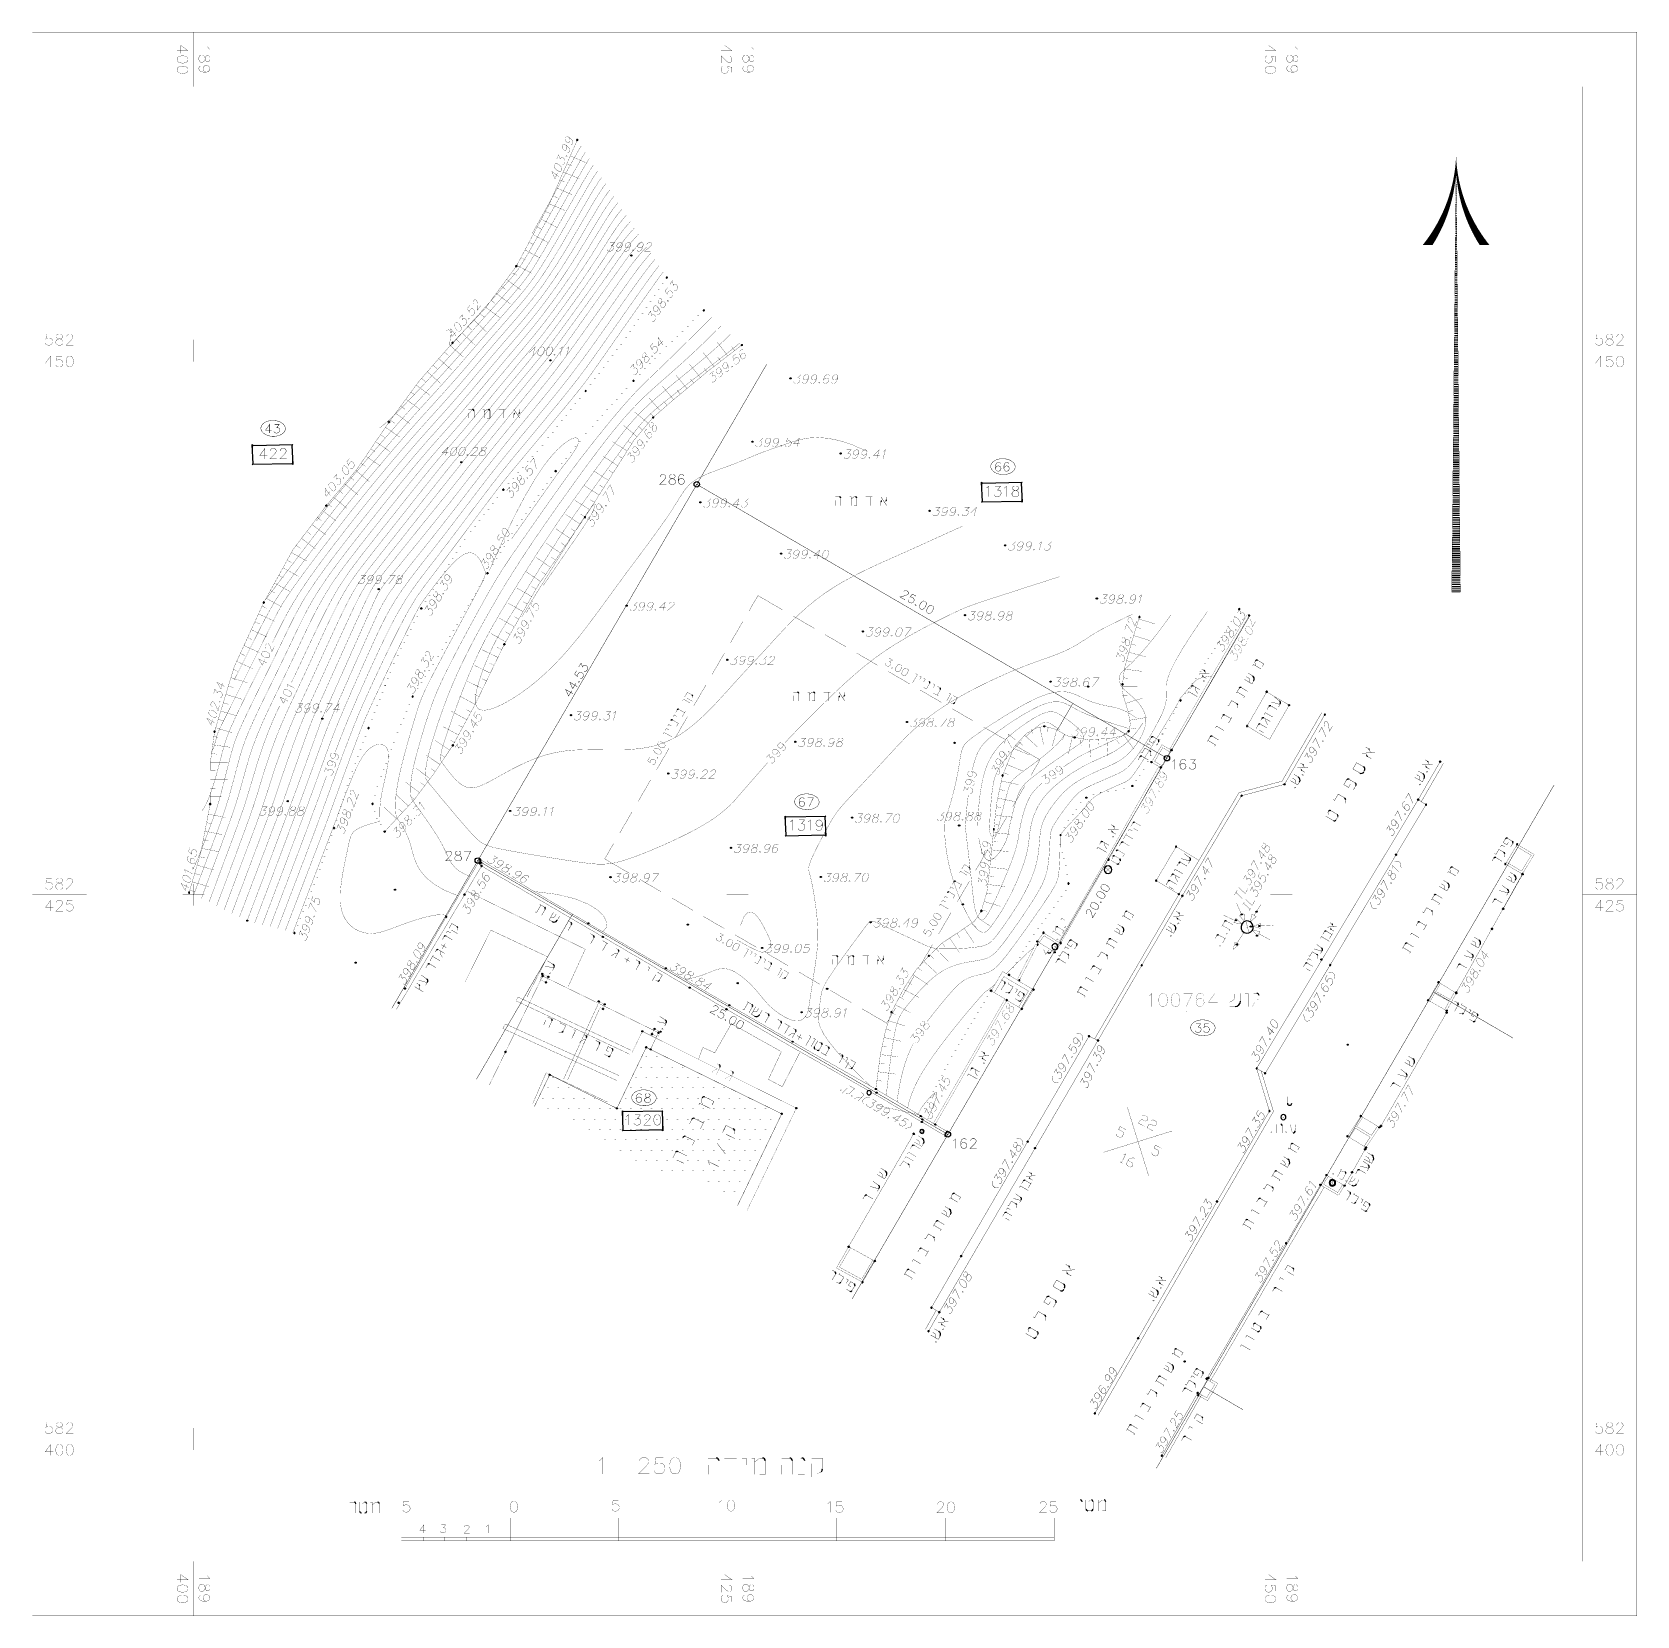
# Model space of a CAD drawing. Extents: x 489 to 720, y 1028 to 1176.
# Drawn here: x 585.1 to 659, y 1102.9 to 1175.8 of the extents above; entities that cross this region are included whole.
import ezdxf

# ---------------------------------------------------------------- set-up
doc = ezdxf.new("R2010")
doc.units = 0
doc.header["$MEASUREMENT"] = 0
for name, color, linetype in [('1202', 7, 'Continuous'), ('1501-ARUGA', 7, 'Continuous'), ('1501-ASFALT', 7, 'Continuous'), ('1501-BAIT', 7, 'Continuous'), ('1501-EVEN-GAN', 7, 'Continuous'), ('1501-EVEN-SOFA', 7, 'Continuous'), ('1501-GADER-BARZEL', 7, 'Continuous'), ('1501-GADER-EZ', 7, 'Continuous'), ('1501-GADER-PAH', 7, 'Continuous'), ('1501-GADER-RESET', 7, 'Continuous'), ('1501-GAG-TAL', 7, 'Continuous'), ('1501-GVUL', 7, 'Continuous'), ('1501-KIR-BETON', 7, 'Continuous'), ('1501-KOLONNA', 7, 'Continuous'), ('1501-PERGULA', 7, 'Continuous'), ('1501-PILER', 7, 'Continuous'), ('1501-RIZUF', 7, 'Continuous'), ('1501-SHAR', 7, 'Continuous'), ('1501-TOPO', 7, 'Continuous'), ('1501-UP', 7, 'Continuous'), ('1506', 7, 'Continuous'), ('1507', 7, 'Continuous'), ('1510-UP', 7, 'Continuous'), ('1511-DOWN', 7, 'Continuous'), ('1521-OVERKANT', 7, 'Continuous'), ('2200-BAIT', 7, 'Continuous'), ('2200-KOLONNA', 7, 'Continuous'), ('2205-GAG-TAL', 7, 'Continuous'), ('2402', 7, 'Continuous'), ('2408-EVEN-GAN', 7, 'Continuous'), ('2410-EVEN-SOFA', 7, 'Continuous'), ('2602-KIR-BETON', 7, 'Continuous'), ('2603-GADER-BARZEL', 7, 'Continuous'), ('2612-SHAR', 7, 'Continuous'), ('3903-AMUD', 7, 'Continuous'), ('4035-PILER', 7, 'Continuous'), ('4402-AM-TEURA', 7, 'Continuous'), ('4609-EZIAMAIM', 7, 'Continuous'), ('4610-SHAON-MAIM', 7, 'Continuous'), ('4611-GIDRANT', 7, 'Continuous'), ('4804-BIUV', 7, 'Continuous'), ('5206-PERGULA', 7, 'Continuous'), ('5250-ARUGA', 7, 'Continuous'), ('6815-CHARVUL', 7, 'Continuous'), ('KAV-BINIAN', 7, 'Continuous'), ('M1280', 7, 'Continuous'), ('M1601', 7, 'Continuous'), ('M1602', 7, 'Continuous'), ('MCELLNO', 7, 'Continuous')]:
    doc.layers.add(name, color=color, linetype=linetype)

msp = doc.modelspace()

# ---------------------------------------------------------------- hatches: boundary and pattern name
at = {"layer": '1501-ARUGA', "linetype": 'Continuous', "ltscale": 0.045455}
for points in [[(641.915, 1145.46), (641.96, 1145.434), (641.911, 1145.451)], [(641.96, 1145.434), (641.911, 1145.451), (641.953, 1145.426)], [(641.911, 1145.451), (641.953, 1145.426), (641.912, 1145.44)], [(641.953, 1145.426), (641.912, 1145.44), (641.944, 1145.421)], [(641.912, 1145.44), (641.944, 1145.421), (641.917, 1145.43)], [(641.921, 1145.468), (641.963, 1145.444), (641.915, 1145.46)], [(641.963, 1145.444), (641.915, 1145.46), (641.96, 1145.434)], [(641.944, 1145.421), (641.917, 1145.43), (641.934, 1145.421)], [(641.917, 1145.43), (641.934, 1145.421), (641.924, 1145.424)], [(641.93, 1145.472), (641.962, 1145.454), (641.921, 1145.468)], [(641.962, 1145.454), (641.921, 1145.468), (641.963, 1145.444)], [(641.941, 1145.473), (641.958, 1145.463), (641.93, 1145.472)], [(641.958, 1145.463), (641.93, 1145.472), (641.962, 1145.454)], [(641.951, 1145.47), (641.941, 1145.473), (641.958, 1145.463)], [(642.944, 1144.828), (642.953, 1144.855), (642.943, 1144.838)], [(642.953, 1144.855), (642.943, 1144.838), (642.946, 1144.847)], [(642.949, 1144.819), (642.963, 1144.86), (642.944, 1144.828)], [(642.963, 1144.86), (642.944, 1144.828), (642.953, 1144.855)], [(642.957, 1144.812), (642.974, 1144.86), (642.949, 1144.819)], [(642.974, 1144.86), (642.949, 1144.819), (642.963, 1144.86)], [(642.983, 1144.856), (642.957, 1144.812), (642.974, 1144.86)], [(642.966, 1144.809), (642.983, 1144.856), (642.957, 1144.812)], [(642.991, 1144.849), (642.966, 1144.809), (642.983, 1144.856)], [(642.976, 1144.809), (642.991, 1144.849), (642.966, 1144.809)], [(642.995, 1144.84), (642.976, 1144.809), (642.991, 1144.849)], [(642.985, 1144.813), (642.995, 1144.84), (642.976, 1144.809)], [(642.995, 1144.83), (642.985, 1144.813), (642.995, 1144.84)], [(642.992, 1144.821), (642.995, 1144.83), (642.985, 1144.813)], [(641.01, 1143.884), (641.055, 1143.857), (641.007, 1143.874)], [(641.055, 1143.857), (641.007, 1143.874), (641.049, 1143.851)], [(641.007, 1143.874), (641.049, 1143.851), (641.007, 1143.864)], [(641.049, 1143.851), (641.007, 1143.864), (641.04, 1143.846)], [(641.007, 1143.864), (641.04, 1143.846), (641.011, 1143.855)], [(641.016, 1143.891), (641.059, 1143.868), (641.01, 1143.884)], [(641.059, 1143.868), (641.01, 1143.884), (641.055, 1143.857)], [(641.04, 1143.846), (641.011, 1143.855), (641.029, 1143.845)], [(641.011, 1143.855), (641.029, 1143.845), (641.019, 1143.848)], [(641.026, 1143.896), (641.058, 1143.878), (641.016, 1143.891)], [(641.058, 1143.878), (641.016, 1143.891), (641.059, 1143.868)], [(641.036, 1143.897), (641.053, 1143.887), (641.026, 1143.896)], [(641.053, 1143.887), (641.026, 1143.896), (641.058, 1143.878)], [(641.045, 1143.894), (641.036, 1143.897), (641.053, 1143.887)], [(637.743, 1138.337), (637.788, 1138.311), (637.74, 1138.327)], [(637.788, 1138.311), (637.74, 1138.327), (637.782, 1138.303)], [(637.74, 1138.327), (637.782, 1138.303), (637.74, 1138.316)], [(637.782, 1138.303), (637.74, 1138.316), (637.772, 1138.298)], [(637.74, 1138.316), (637.772, 1138.298), (637.744, 1138.307)], [(637.75, 1138.345), (637.792, 1138.32), (637.743, 1138.337)], [(637.792, 1138.32), (637.743, 1138.337), (637.788, 1138.311)], [(637.772, 1138.298), (637.744, 1138.307), (637.762, 1138.297)], [(637.744, 1138.307), (637.762, 1138.297), (637.752, 1138.301)], [(637.759, 1138.349), (637.791, 1138.33), (637.75, 1138.345)], [(637.791, 1138.33), (637.75, 1138.345), (637.792, 1138.32)], [(637.769, 1138.349), (637.786, 1138.339), (637.759, 1138.349)], [(637.786, 1138.339), (637.759, 1138.349), (637.791, 1138.33)], [(637.779, 1138.346), (637.769, 1138.349), (637.786, 1138.339)], [(636.827, 1136.777), (636.872, 1136.751), (636.824, 1136.768)], [(636.872, 1136.751), (636.824, 1136.768), (636.866, 1136.743)], [(636.824, 1136.768), (636.866, 1136.743), (636.824, 1136.757)], [(636.866, 1136.743), (636.824, 1136.757), (636.857, 1136.738)], [(636.824, 1136.757), (636.857, 1136.738), (636.828, 1136.748)], [(636.834, 1136.785), (636.876, 1136.76), (636.827, 1136.777)], [(636.876, 1136.76), (636.827, 1136.777), (636.872, 1136.751)], [(636.857, 1136.738), (636.828, 1136.748), (636.846, 1136.738)], [(636.828, 1136.748), (636.846, 1136.738), (636.836, 1136.741)], [(636.843, 1136.789), (636.875, 1136.771), (636.834, 1136.785)], [(636.875, 1136.771), (636.834, 1136.785), (636.876, 1136.76)], [(636.853, 1136.79), (636.87, 1136.78), (636.843, 1136.789)], [(636.87, 1136.78), (636.843, 1136.789), (636.875, 1136.771)], [(636.863, 1136.787), (636.853, 1136.79), (636.87, 1136.78)], [(637.876, 1136.161), (637.866, 1136.134), (637.885, 1136.165)], [(637.866, 1136.134), (637.885, 1136.165), (637.87, 1136.124)], [(637.869, 1136.154), (637.866, 1136.144), (637.876, 1136.161)], [(637.866, 1136.144), (637.876, 1136.161), (637.866, 1136.134)], [(637.885, 1136.165), (637.87, 1136.124), (637.895, 1136.166)], [(637.87, 1136.124), (637.895, 1136.166), (637.878, 1136.118)], [(637.895, 1136.166), (637.878, 1136.118), (637.905, 1136.163)], [(637.878, 1136.118), (637.905, 1136.163), (637.888, 1136.114)], [(637.905, 1136.163), (637.888, 1136.114), (637.913, 1136.156)], [(637.888, 1136.114), (637.913, 1136.156), (637.899, 1136.114)], [(637.913, 1136.156), (637.899, 1136.114), (637.917, 1136.146)], [(637.899, 1136.114), (637.917, 1136.146), (637.908, 1136.119)], [(637.917, 1136.146), (637.908, 1136.119), (637.918, 1136.136)], [(637.908, 1136.119), (637.918, 1136.136), (637.915, 1136.127)]]:
    msp.add_hatch(color=138, dxfattribs=at).paths.add_polyline_path(points, flags=0)
at = {"layer": '1501-ASFALT', "linetype": 'Continuous', "ltscale": 0.045455}
for points in [[(644.43, 1133.146), (644.43, 1133.126), (644.429, 1133.136)], [(644.436, 1133.154), (644.436, 1133.118), (644.43, 1133.146)], [(644.436, 1133.118), (644.43, 1133.146), (644.43, 1133.126)], [(644.445, 1133.16), (644.445, 1133.112), (644.436, 1133.154)], [(644.445, 1133.112), (644.436, 1133.154), (644.436, 1133.118)], [(644.455, 1133.162), (644.455, 1133.11), (644.445, 1133.16)], [(644.455, 1133.11), (644.445, 1133.16), (644.445, 1133.112)], [(644.466, 1133.16), (644.466, 1133.112), (644.455, 1133.162)], [(644.466, 1133.112), (644.455, 1133.162), (644.455, 1133.11)], [(644.474, 1133.154), (644.474, 1133.118), (644.466, 1133.16)], [(644.474, 1133.118), (644.466, 1133.16), (644.466, 1133.112)], [(644.479, 1133.146), (644.479, 1133.126), (644.474, 1133.154)], [(644.479, 1133.126), (644.474, 1133.154), (644.474, 1133.118)], [(644.482, 1133.136), (644.479, 1133.146), (644.479, 1133.126)], [(631.246, 1124.471), (631.246, 1124.451), (631.245, 1124.461)], [(631.252, 1124.479), (631.252, 1124.443), (631.246, 1124.471)], [(631.252, 1124.443), (631.246, 1124.471), (631.246, 1124.451)], [(631.261, 1124.485), (631.261, 1124.437), (631.252, 1124.479)], [(631.261, 1124.437), (631.252, 1124.479), (631.252, 1124.443)], [(631.271, 1124.487), (631.271, 1124.435), (631.261, 1124.485)], [(631.271, 1124.435), (631.261, 1124.485), (631.261, 1124.437)], [(631.282, 1124.485), (631.282, 1124.437), (631.271, 1124.487)], [(631.282, 1124.437), (631.271, 1124.487), (631.271, 1124.435)], [(631.29, 1124.479), (631.29, 1124.443), (631.282, 1124.485)], [(631.29, 1124.443), (631.282, 1124.485), (631.282, 1124.437)], [(631.295, 1124.471), (631.295, 1124.451), (631.29, 1124.479)], [(631.295, 1124.451), (631.29, 1124.479), (631.29, 1124.443)], [(631.297, 1124.461), (631.295, 1124.471), (631.295, 1124.451)]]:
    msp.add_hatch(color=7, dxfattribs=at).paths.add_polyline_path(points, flags=0)
at = {"layer": '1501-BAIT', "linetype": 'Continuous', "ltscale": 0.045455}
for points in [[(613.361, 1129.104), (613.409, 1129.08), (613.359, 1129.094)], [(613.409, 1129.08), (613.359, 1129.094), (613.402, 1129.072)], [(613.359, 1129.094), (613.402, 1129.072), (613.36, 1129.084)], [(613.402, 1129.072), (613.36, 1129.084), (613.393, 1129.068)], [(613.36, 1129.084), (613.393, 1129.068), (613.366, 1129.074)], [(613.367, 1129.112), (613.411, 1129.09), (613.361, 1129.104)], [(613.411, 1129.09), (613.361, 1129.104), (613.409, 1129.08)], [(613.376, 1129.116), (613.41, 1129.101), (613.367, 1129.112)], [(613.41, 1129.101), (613.367, 1129.112), (613.411, 1129.09)], [(613.386, 1129.119), (613.404, 1129.11), (613.376, 1129.116)], [(613.404, 1129.11), (613.376, 1129.116), (613.41, 1129.101)], [(613.396, 1129.115), (613.386, 1129.119), (613.404, 1129.11)], [(613.393, 1129.068), (613.366, 1129.074), (613.384, 1129.065)], [(613.366, 1129.074), (613.384, 1129.065), (613.374, 1129.069)], [(608.915, 1127.822), (608.922, 1127.851), (608.913, 1127.832)], [(608.922, 1127.851), (608.913, 1127.832), (608.916, 1127.843)], [(608.92, 1127.813), (608.932, 1127.855), (608.915, 1127.822)], [(608.932, 1127.855), (608.915, 1127.822), (608.922, 1127.851)], [(608.928, 1127.807), (608.942, 1127.857), (608.92, 1127.813)], [(608.942, 1127.857), (608.92, 1127.813), (608.932, 1127.855)], [(608.952, 1127.854), (608.928, 1127.807), (608.942, 1127.857)], [(608.938, 1127.804), (608.952, 1127.854), (608.928, 1127.807)], [(608.96, 1127.848), (608.938, 1127.804), (608.952, 1127.854)], [(608.949, 1127.806), (608.96, 1127.848), (608.938, 1127.804)], [(608.965, 1127.839), (608.949, 1127.806), (608.96, 1127.848)], [(608.957, 1127.811), (608.965, 1127.839), (608.949, 1127.806)], [(608.966, 1127.829), (608.957, 1127.811), (608.965, 1127.839)], [(608.963, 1127.819), (608.966, 1127.829), (608.957, 1127.811)], [(612.009, 1126.28), (612.016, 1126.309), (612.007, 1126.29)], [(612.016, 1126.309), (612.007, 1126.29), (612.01, 1126.301)], [(612.013, 1126.272), (612.025, 1126.314), (612.009, 1126.28)], [(612.025, 1126.314), (612.009, 1126.28), (612.016, 1126.309)], [(612.021, 1126.265), (612.035, 1126.315), (612.013, 1126.272)], [(612.035, 1126.315), (612.013, 1126.272), (612.025, 1126.314)], [(612.045, 1126.312), (612.021, 1126.265), (612.035, 1126.315)], [(612.032, 1126.263), (612.045, 1126.312), (612.021, 1126.265)], [(612.053, 1126.306), (612.032, 1126.263), (612.045, 1126.312)], [(612.042, 1126.264), (612.053, 1126.306), (612.032, 1126.263)], [(612.058, 1126.297), (612.042, 1126.264), (612.053, 1126.306)], [(612.051, 1126.269), (612.058, 1126.297), (612.042, 1126.264)], [(612.06, 1126.287), (612.051, 1126.269), (612.058, 1126.297)], [(612.057, 1126.277), (612.06, 1126.287), (612.051, 1126.269)], [(619.597, 1126.03), (619.604, 1126.059), (619.595, 1126.04)], [(619.604, 1126.059), (619.595, 1126.04), (619.599, 1126.051)], [(619.602, 1126.021), (619.613, 1126.063), (619.597, 1126.03)], [(619.613, 1126.063), (619.597, 1126.03), (619.604, 1126.059)], [(619.61, 1126.015), (619.624, 1126.065), (619.602, 1126.021)], [(619.624, 1126.065), (619.602, 1126.021), (619.613, 1126.063)], [(619.634, 1126.062), (619.61, 1126.015), (619.624, 1126.065)], [(619.62, 1126.012), (619.634, 1126.062), (619.61, 1126.015)], [(619.642, 1126.056), (619.62, 1126.012), (619.634, 1126.062)], [(619.63, 1126.014), (619.642, 1126.056), (619.62, 1126.012)], [(619.646, 1126.047), (619.63, 1126.014), (619.642, 1126.056)], [(619.64, 1126.019), (619.646, 1126.047), (619.63, 1126.014)], [(619.649, 1126.037), (619.64, 1126.019), (619.646, 1126.047)], [(619.645, 1126.027), (619.649, 1126.037), (619.64, 1126.019)]]:
    msp.add_hatch(color=7, dxfattribs=at).paths.add_polyline_path(points, flags=0)
at = {"layer": '1501-EVEN-GAN', "linetype": 'Continuous', "ltscale": 0.045455}
for points in [[(641.103, 1148.971), (641.15, 1148.945), (641.1, 1148.961)], [(641.15, 1148.945), (641.1, 1148.961), (641.143, 1148.937)], [(641.1, 1148.961), (641.143, 1148.937), (641.101, 1148.951)], [(641.143, 1148.937), (641.101, 1148.951), (641.133, 1148.932)], [(641.101, 1148.951), (641.133, 1148.932), (641.105, 1148.941)], [(641.11, 1148.979), (641.152, 1148.954), (641.103, 1148.971)], [(641.152, 1148.954), (641.103, 1148.971), (641.15, 1148.945)], [(641.133, 1148.932), (641.105, 1148.941), (641.122, 1148.931)], [(641.105, 1148.941), (641.122, 1148.931), (641.113, 1148.935)], [(641.119, 1148.984), (641.152, 1148.964), (641.11, 1148.979)], [(641.152, 1148.964), (641.11, 1148.979), (641.152, 1148.954)], [(641.129, 1148.984), (641.147, 1148.973), (641.119, 1148.984)], [(641.147, 1148.973), (641.119, 1148.984), (641.152, 1148.964)], [(641.14, 1148.98), (641.129, 1148.984), (641.147, 1148.973)], [(637.54, 1142.779), (637.585, 1142.753), (637.536, 1142.769)], [(637.585, 1142.753), (637.536, 1142.769), (637.578, 1142.745)], [(637.536, 1142.769), (637.578, 1142.745), (637.537, 1142.759)], [(637.578, 1142.745), (637.537, 1142.759), (637.569, 1142.74)], [(637.537, 1142.759), (637.569, 1142.74), (637.542, 1142.749)], [(637.546, 1142.787), (637.588, 1142.762), (637.54, 1142.779)], [(637.588, 1142.762), (637.54, 1142.779), (637.585, 1142.753)], [(637.569, 1142.74), (637.542, 1142.749), (637.559, 1142.739)], [(637.542, 1142.749), (637.559, 1142.739), (637.55, 1142.743)], [(637.555, 1142.791), (637.587, 1142.772), (637.546, 1142.787)], [(637.587, 1142.772), (637.546, 1142.787), (637.588, 1142.762)], [(637.566, 1142.791), (637.583, 1142.781), (637.555, 1142.791)], [(637.583, 1142.781), (637.555, 1142.791), (637.587, 1142.772)], [(637.576, 1142.788), (637.566, 1142.791), (637.583, 1142.781)], [(637.037, 1141.981), (637.037, 1141.961), (637.035, 1141.971)], [(637.043, 1141.989), (637.043, 1141.952), (637.037, 1141.981)], [(637.043, 1141.952), (637.037, 1141.981), (637.037, 1141.961)], [(637.052, 1141.995), (637.052, 1141.946), (637.043, 1141.989)], [(637.052, 1141.946), (637.043, 1141.989), (637.043, 1141.952)], [(637.062, 1141.997), (637.062, 1141.945), (637.052, 1141.995)], [(637.062, 1141.945), (637.052, 1141.995), (637.052, 1141.946)], [(637.071, 1141.995), (637.071, 1141.946), (637.062, 1141.997)], [(637.071, 1141.946), (637.062, 1141.997), (637.062, 1141.945)], [(637.08, 1141.989), (637.08, 1141.952), (637.071, 1141.995)], [(637.08, 1141.952), (637.071, 1141.995), (637.071, 1141.946)], [(637.086, 1141.981), (637.086, 1141.961), (637.08, 1141.989)], [(637.086, 1141.961), (637.08, 1141.989), (637.08, 1141.952)], [(637.088, 1141.971), (637.086, 1141.981), (637.086, 1141.961)], [(634.635, 1137.738), (634.68, 1137.712), (634.632, 1137.728)], [(634.68, 1137.712), (634.632, 1137.728), (634.674, 1137.704)], [(634.632, 1137.728), (634.674, 1137.704), (634.633, 1137.718)], [(634.674, 1137.704), (634.633, 1137.718), (634.665, 1137.699)], [(634.633, 1137.718), (634.665, 1137.699), (634.637, 1137.709)], [(634.642, 1137.746), (634.684, 1137.722), (634.635, 1137.738)], [(634.684, 1137.722), (634.635, 1137.738), (634.68, 1137.712)], [(634.665, 1137.699), (634.637, 1137.709), (634.654, 1137.698)], [(634.637, 1137.709), (634.654, 1137.698), (634.645, 1137.702)], [(634.651, 1137.751), (634.684, 1137.732), (634.642, 1137.746)], [(634.684, 1137.732), (634.642, 1137.746), (634.684, 1137.722)], [(634.661, 1137.751), (634.679, 1137.741), (634.651, 1137.751)], [(634.679, 1137.741), (634.651, 1137.751), (634.684, 1137.732)], [(634.671, 1137.748), (634.661, 1137.751), (634.679, 1137.741)], [(631.372, 1133.83), (631.42, 1133.806), (631.37, 1133.821)], [(631.42, 1133.806), (631.37, 1133.821), (631.413, 1133.798)], [(631.37, 1133.821), (631.413, 1133.798), (631.371, 1133.811)], [(631.413, 1133.798), (631.371, 1133.811), (631.404, 1133.794)], [(631.371, 1133.811), (631.404, 1133.794), (631.376, 1133.802)], [(631.379, 1133.838), (631.422, 1133.816), (631.372, 1133.83)], [(631.422, 1133.816), (631.372, 1133.83), (631.42, 1133.806)], [(631.404, 1133.794), (631.376, 1133.802), (631.394, 1133.793)], [(631.376, 1133.802), (631.394, 1133.793), (631.384, 1133.795)], [(631.388, 1133.844), (631.421, 1133.827), (631.379, 1133.838)], [(631.421, 1133.827), (631.379, 1133.838), (631.422, 1133.816)], [(631.399, 1133.845), (631.417, 1133.836), (631.388, 1133.844)], [(631.417, 1133.836), (631.388, 1133.844), (631.421, 1133.827)], [(631.409, 1133.841), (631.399, 1133.845), (631.417, 1133.836)], [(632.436, 1133.904), (632.482, 1133.878), (632.433, 1133.894)], [(632.482, 1133.878), (632.433, 1133.894), (632.475, 1133.87)], [(632.433, 1133.894), (632.475, 1133.87), (632.433, 1133.884)], [(632.475, 1133.87), (632.433, 1133.884), (632.466, 1133.865)], [(632.433, 1133.884), (632.466, 1133.865), (632.437, 1133.874)], [(632.443, 1133.912), (632.485, 1133.887), (632.436, 1133.904)], [(632.485, 1133.887), (632.436, 1133.904), (632.482, 1133.878)], [(632.466, 1133.865), (632.437, 1133.874), (632.455, 1133.864)], [(632.437, 1133.874), (632.455, 1133.864), (632.445, 1133.868)], [(632.452, 1133.916), (632.484, 1133.897), (632.443, 1133.912)], [(632.484, 1133.897), (632.443, 1133.912), (632.485, 1133.887)], [(632.462, 1133.916), (632.479, 1133.906), (632.452, 1133.916)], [(632.479, 1133.906), (632.452, 1133.916), (632.484, 1133.897)], [(632.471, 1133.913), (632.462, 1133.916), (632.479, 1133.906)], [(630.53, 1132.19), (630.577, 1132.166), (630.527, 1132.181)], [(630.577, 1132.166), (630.527, 1132.181), (630.57, 1132.159)], [(630.527, 1132.181), (630.57, 1132.159), (630.528, 1132.171)], [(630.57, 1132.159), (630.528, 1132.171), (630.561, 1132.154)], [(630.528, 1132.171), (630.561, 1132.154), (630.533, 1132.162)], [(630.536, 1132.198), (630.579, 1132.177), (630.53, 1132.19)], [(630.579, 1132.177), (630.53, 1132.19), (630.577, 1132.166)], [(630.561, 1132.154), (630.533, 1132.162), (630.551, 1132.153)], [(630.533, 1132.162), (630.551, 1132.153), (630.542, 1132.155)], [(630.545, 1132.204), (630.578, 1132.187), (630.536, 1132.198)], [(630.578, 1132.187), (630.536, 1132.198), (630.579, 1132.177)], [(630.555, 1132.205), (630.574, 1132.196), (630.545, 1132.204)], [(630.574, 1132.196), (630.545, 1132.204), (630.578, 1132.187)], [(630.566, 1132.202), (630.555, 1132.205), (630.574, 1132.196)], [(629.952, 1131.277), (629.997, 1131.251), (629.949, 1131.266)], [(629.997, 1131.251), (629.949, 1131.266), (629.991, 1131.243)], [(629.949, 1131.266), (629.991, 1131.243), (629.95, 1131.256)], [(629.991, 1131.243), (629.95, 1131.256), (629.982, 1131.238)], [(629.95, 1131.256), (629.982, 1131.238), (629.954, 1131.247)], [(629.959, 1131.285), (630.001, 1131.26), (629.952, 1131.277)], [(630.001, 1131.26), (629.952, 1131.277), (629.997, 1131.251)], [(629.982, 1131.238), (629.954, 1131.247), (629.971, 1131.237)], [(629.954, 1131.247), (629.971, 1131.237), (629.961, 1131.24)], [(629.968, 1131.289), (630, 1131.27), (629.959, 1131.285)], [(630, 1131.27), (629.959, 1131.285), (630.001, 1131.26)], [(629.978, 1131.289), (629.995, 1131.28), (629.968, 1131.289)], [(629.995, 1131.28), (629.968, 1131.289), (630, 1131.27)], [(629.988, 1131.287), (629.978, 1131.289), (629.995, 1131.28)], [(626.658, 1125.54), (626.667, 1125.568), (626.657, 1125.551)], [(626.667, 1125.568), (626.657, 1125.551), (626.66, 1125.561)], [(626.662, 1125.531), (626.676, 1125.572), (626.658, 1125.54)], [(626.676, 1125.572), (626.658, 1125.54), (626.667, 1125.568)], [(626.669, 1125.524), (626.686, 1125.573), (626.662, 1125.531)], [(626.686, 1125.573), (626.662, 1125.531), (626.676, 1125.572)], [(626.696, 1125.57), (626.669, 1125.524), (626.686, 1125.573)], [(626.679, 1125.521), (626.696, 1125.57), (626.669, 1125.524)], [(626.704, 1125.563), (626.679, 1125.521), (626.696, 1125.57)], [(626.69, 1125.521), (626.704, 1125.563), (626.679, 1125.521)], [(626.709, 1125.554), (626.69, 1125.521), (626.704, 1125.563)], [(626.699, 1125.526), (626.709, 1125.554), (626.69, 1125.521)], [(626.709, 1125.544), (626.699, 1125.526), (626.709, 1125.554)], [(626.705, 1125.534), (626.709, 1125.544), (626.699, 1125.526)]]:
    msp.add_hatch(color=7, dxfattribs=at).paths.add_polyline_path(points, flags=0)
at = {"layer": '1501-EVEN-SOFA', "linetype": 'Continuous', "ltscale": 0.045455}
for points in [[(644.59, 1144.414), (644.635, 1144.388), (644.586, 1144.405)], [(644.635, 1144.388), (644.586, 1144.405), (644.628, 1144.38)], [(644.586, 1144.405), (644.628, 1144.38), (644.587, 1144.395)], [(644.628, 1144.38), (644.587, 1144.395), (644.619, 1144.376)], [(644.587, 1144.395), (644.619, 1144.376), (644.592, 1144.386)], [(644.596, 1144.422), (644.638, 1144.398), (644.59, 1144.414)], [(644.638, 1144.398), (644.59, 1144.414), (644.635, 1144.388)], [(644.619, 1144.376), (644.592, 1144.386), (644.609, 1144.376)], [(644.592, 1144.386), (644.609, 1144.376), (644.599, 1144.379)], [(644.605, 1144.427), (644.637, 1144.409), (644.596, 1144.422)], [(644.637, 1144.409), (644.596, 1144.422), (644.638, 1144.398)], [(644.616, 1144.428), (644.633, 1144.418), (644.605, 1144.427)], [(644.633, 1144.418), (644.605, 1144.427), (644.637, 1144.409)], [(644.626, 1144.424), (644.616, 1144.428), (644.633, 1144.418)], [(649.892, 1142.246), (649.937, 1142.22), (649.888, 1142.237)], [(649.937, 1142.22), (649.888, 1142.237), (649.93, 1142.212)], [(649.888, 1142.237), (649.93, 1142.212), (649.888, 1142.227)], [(649.93, 1142.212), (649.888, 1142.227), (649.921, 1142.207)], [(649.888, 1142.227), (649.921, 1142.207), (649.893, 1142.216)], [(649.899, 1142.254), (649.941, 1142.23), (649.892, 1142.246)], [(649.941, 1142.23), (649.892, 1142.246), (649.937, 1142.22)], [(649.921, 1142.207), (649.893, 1142.216), (649.911, 1142.207)], [(649.893, 1142.216), (649.911, 1142.207), (649.901, 1142.211)], [(649.908, 1142.259), (649.94, 1142.24), (649.899, 1142.254)], [(649.94, 1142.24), (649.899, 1142.254), (649.941, 1142.23)], [(649.918, 1142.26), (649.935, 1142.249), (649.908, 1142.259)], [(649.935, 1142.249), (649.908, 1142.259), (649.94, 1142.24)], [(649.927, 1142.256), (649.918, 1142.26), (649.935, 1142.249)], [(642.732, 1141.205), (642.761, 1141.166), (642.728, 1141.195)], [(642.761, 1141.166), (642.728, 1141.195), (642.751, 1141.165)], [(642.728, 1141.195), (642.751, 1141.165), (642.729, 1141.185)], [(642.751, 1141.165), (642.729, 1141.185), (642.741, 1141.169)], [(642.729, 1141.185), (642.741, 1141.169), (642.734, 1141.176)], [(642.738, 1141.213), (642.77, 1141.171), (642.732, 1141.205)], [(642.77, 1141.171), (642.732, 1141.205), (642.761, 1141.166)], [(642.747, 1141.218), (642.777, 1141.179), (642.738, 1141.213)], [(642.777, 1141.179), (642.738, 1141.213), (642.77, 1141.171)], [(642.758, 1141.218), (642.78, 1141.188), (642.747, 1141.218)], [(642.78, 1141.188), (642.747, 1141.218), (642.777, 1141.179)], [(642.768, 1141.214), (642.779, 1141.198), (642.758, 1141.218)], [(642.779, 1141.198), (642.758, 1141.218), (642.78, 1141.188)], [(642.775, 1141.207), (642.768, 1141.214), (642.779, 1141.198)], [(640.753, 1140.68), (640.783, 1140.64), (640.75, 1140.67)], [(640.783, 1140.64), (640.75, 1140.67), (640.772, 1140.64)], [(640.75, 1140.67), (640.772, 1140.64), (640.751, 1140.66)], [(640.772, 1140.64), (640.751, 1140.66), (640.762, 1140.644)], [(640.751, 1140.66), (640.762, 1140.644), (640.755, 1140.651)], [(640.76, 1140.687), (640.792, 1140.645), (640.753, 1140.68)], [(640.792, 1140.645), (640.753, 1140.68), (640.783, 1140.64)], [(640.769, 1140.691), (640.799, 1140.653), (640.76, 1140.687)], [(640.799, 1140.653), (640.76, 1140.687), (640.792, 1140.645)], [(640.779, 1140.693), (640.802, 1140.663), (640.769, 1140.691)], [(640.802, 1140.663), (640.769, 1140.691), (640.799, 1140.653)], [(640.79, 1140.689), (640.801, 1140.673), (640.779, 1140.693)], [(640.801, 1140.673), (640.779, 1140.693), (640.802, 1140.663)], [(640.797, 1140.682), (640.79, 1140.689), (640.801, 1140.673)], [(648.882, 1140.498), (648.927, 1140.47), (648.878, 1140.488)], [(648.927, 1140.47), (648.878, 1140.488), (648.92, 1140.463)], [(648.878, 1140.488), (648.92, 1140.463), (648.878, 1140.478)], [(648.92, 1140.463), (648.878, 1140.478), (648.91, 1140.459)], [(648.878, 1140.478), (648.91, 1140.459), (648.883, 1140.469)], [(648.888, 1140.505), (648.93, 1140.48), (648.882, 1140.498)], [(648.93, 1140.48), (648.882, 1140.498), (648.927, 1140.47)], [(648.91, 1140.459), (648.883, 1140.469), (648.9, 1140.459)], [(648.883, 1140.469), (648.9, 1140.459), (648.891, 1140.462)], [(648.899, 1140.51), (648.929, 1140.49), (648.888, 1140.505)], [(648.929, 1140.49), (648.888, 1140.505), (648.93, 1140.48)], [(648.909, 1140.51), (648.926, 1140.499), (648.899, 1140.51)], [(648.926, 1140.499), (648.899, 1140.51), (648.929, 1140.49)], [(648.918, 1140.506), (648.909, 1140.51), (648.926, 1140.499)], [(649.244, 1140.263), (649.292, 1140.245), (649.247, 1140.272)], [(649.244, 1140.253), (649.285, 1140.238), (649.244, 1140.263)], [(649.285, 1140.238), (649.244, 1140.263), (649.292, 1140.245)], [(649.249, 1140.243), (649.276, 1140.234), (649.244, 1140.253)], [(649.276, 1140.234), (649.244, 1140.253), (649.285, 1140.238)], [(649.247, 1140.272), (649.295, 1140.255), (649.254, 1140.28)], [(649.292, 1140.245), (649.247, 1140.272), (649.295, 1140.255)], [(649.257, 1140.236), (649.266, 1140.232), (649.249, 1140.243)], [(649.266, 1140.232), (649.249, 1140.243), (649.276, 1140.234)], [(649.254, 1140.28), (649.295, 1140.265), (649.263, 1140.285)], [(649.295, 1140.255), (649.254, 1140.28), (649.295, 1140.265)], [(649.295, 1140.265), (649.263, 1140.285), (649.291, 1140.274)], [(649.263, 1140.285), (649.291, 1140.274), (649.274, 1140.285)], [(649.291, 1140.274), (649.274, 1140.285), (649.283, 1140.281)], [(647.861, 1137.957), (647.91, 1137.939), (647.865, 1137.966)], [(647.861, 1137.947), (647.903, 1137.932), (647.861, 1137.957)], [(647.903, 1137.932), (647.861, 1137.957), (647.91, 1137.939)], [(647.866, 1137.937), (647.893, 1137.928), (647.861, 1137.947)], [(647.893, 1137.928), (647.861, 1137.947), (647.903, 1137.932)], [(647.865, 1137.966), (647.913, 1137.949), (647.871, 1137.974)], [(647.91, 1137.939), (647.865, 1137.966), (647.913, 1137.949)], [(647.871, 1137.974), (647.912, 1137.96), (647.88, 1137.979)], [(647.913, 1137.949), (647.871, 1137.974), (647.912, 1137.96)], [(647.912, 1137.96), (647.88, 1137.979), (647.908, 1137.969)], [(647.88, 1137.979), (647.908, 1137.969), (647.891, 1137.979)], [(647.908, 1137.969), (647.891, 1137.979), (647.901, 1137.976)], [(647.874, 1137.93), (647.883, 1137.927), (647.866, 1137.937)], [(647.883, 1137.927), (647.866, 1137.937), (647.893, 1137.928)], [(638.028, 1136.076), (638.074, 1136.048), (638.025, 1136.065)], [(638.074, 1136.048), (638.025, 1136.065), (638.067, 1136.041)], [(638.025, 1136.065), (638.067, 1136.041), (638.026, 1136.055)], [(638.067, 1136.041), (638.026, 1136.055), (638.058, 1136.037)], [(638.026, 1136.055), (638.058, 1136.037), (638.029, 1136.046)], [(638.035, 1136.084), (638.077, 1136.059), (638.028, 1136.076)], [(638.077, 1136.059), (638.028, 1136.076), (638.074, 1136.048)], [(638.058, 1136.037), (638.029, 1136.046), (638.047, 1136.036)], [(638.029, 1136.046), (638.047, 1136.036), (638.037, 1136.039)], [(638.044, 1136.088), (638.076, 1136.069), (638.035, 1136.084)], [(638.076, 1136.069), (638.035, 1136.084), (638.077, 1136.059)], [(638.054, 1136.088), (638.071, 1136.078), (638.044, 1136.088)], [(638.071, 1136.078), (638.044, 1136.088), (638.076, 1136.069)], [(638.065, 1136.085), (638.054, 1136.088), (638.071, 1136.078)], [(636.165, 1132.881), (636.21, 1132.855), (636.161, 1132.872)], [(636.21, 1132.855), (636.161, 1132.872), (636.203, 1132.847)], [(636.161, 1132.872), (636.203, 1132.847), (636.161, 1132.862)], [(636.203, 1132.847), (636.161, 1132.862), (636.193, 1132.843)], [(636.161, 1132.862), (636.193, 1132.843), (636.166, 1132.853)], [(636.171, 1132.889), (636.213, 1132.865), (636.165, 1132.881)], [(636.213, 1132.865), (636.165, 1132.881), (636.21, 1132.855)], [(636.193, 1132.843), (636.166, 1132.853), (636.183, 1132.843)], [(636.166, 1132.853), (636.183, 1132.843), (636.174, 1132.846)], [(636.18, 1132.894), (636.212, 1132.876), (636.171, 1132.889)], [(636.212, 1132.876), (636.171, 1132.889), (636.213, 1132.865)], [(636.191, 1132.895), (636.208, 1132.885), (636.18, 1132.894)], [(636.208, 1132.885), (636.18, 1132.894), (636.212, 1132.876)], [(636.2, 1132.891), (636.191, 1132.895), (636.208, 1132.885)], [(644.827, 1132.881), (644.876, 1132.864), (644.832, 1132.891)], [(644.828, 1132.871), (644.869, 1132.856), (644.827, 1132.881)], [(644.869, 1132.856), (644.827, 1132.881), (644.876, 1132.864)], [(644.833, 1132.862), (644.86, 1132.852), (644.828, 1132.871)], [(644.86, 1132.852), (644.828, 1132.871), (644.869, 1132.856)], [(644.832, 1132.891), (644.879, 1132.873), (644.838, 1132.898)], [(644.876, 1132.864), (644.832, 1132.891), (644.879, 1132.873)], [(644.84, 1132.855), (644.85, 1132.852), (644.833, 1132.862)], [(644.85, 1132.852), (644.833, 1132.862), (644.86, 1132.852)], [(644.838, 1132.898), (644.879, 1132.884), (644.847, 1132.903)], [(644.879, 1132.873), (644.838, 1132.898), (644.879, 1132.884)], [(644.847, 1132.903), (644.875, 1132.893), (644.858, 1132.904)], [(644.879, 1132.884), (644.847, 1132.903), (644.875, 1132.893)], [(644.875, 1132.893), (644.858, 1132.904), (644.867, 1132.901)], [(633.732, 1129.612), (633.78, 1129.595), (633.735, 1129.622)], [(633.733, 1129.602), (633.774, 1129.588), (633.732, 1129.612)], [(633.774, 1129.588), (633.732, 1129.612), (633.78, 1129.595)], [(633.737, 1129.593), (633.765, 1129.584), (633.733, 1129.602)], [(633.765, 1129.584), (633.733, 1129.602), (633.774, 1129.588)], [(633.735, 1129.622), (633.784, 1129.605), (633.742, 1129.63)], [(633.78, 1129.595), (633.735, 1129.622), (633.784, 1129.605)], [(633.745, 1129.586), (633.754, 1129.582), (633.737, 1129.593)], [(633.754, 1129.582), (633.737, 1129.593), (633.765, 1129.584)], [(633.742, 1129.63), (633.784, 1129.615), (633.751, 1129.635)], [(633.784, 1129.605), (633.742, 1129.63), (633.784, 1129.615)], [(633.784, 1129.615), (633.751, 1129.635), (633.779, 1129.624)], [(633.751, 1129.635), (633.779, 1129.624), (633.761, 1129.635)], [(633.779, 1129.624), (633.761, 1129.635), (633.771, 1129.631)], [(634.145, 1129.413), (634.195, 1129.401), (634.147, 1129.423)], [(634.146, 1129.403), (634.19, 1129.391), (634.145, 1129.413)], [(634.19, 1129.391), (634.145, 1129.413), (634.195, 1129.401)], [(634.152, 1129.394), (634.18, 1129.387), (634.146, 1129.403)], [(634.18, 1129.387), (634.146, 1129.403), (634.19, 1129.391)], [(634.147, 1129.423), (634.197, 1129.41), (634.154, 1129.431)], [(634.195, 1129.401), (634.147, 1129.423), (634.197, 1129.41)], [(634.16, 1129.388), (634.17, 1129.385), (634.152, 1129.394)], [(634.17, 1129.385), (634.152, 1129.394), (634.18, 1129.387)], [(634.154, 1129.431), (634.196, 1129.42), (634.162, 1129.436)], [(634.197, 1129.41), (634.154, 1129.431), (634.196, 1129.42)], [(634.162, 1129.436), (634.191, 1129.429), (634.172, 1129.438)], [(634.196, 1129.42), (634.162, 1129.436), (634.191, 1129.429)], [(634.191, 1129.429), (634.172, 1129.438), (634.183, 1129.436)], [(641.444, 1128.13), (641.493, 1128.114), (641.446, 1128.14)], [(641.444, 1128.12), (641.486, 1128.106), (641.444, 1128.13)], [(641.486, 1128.106), (641.444, 1128.13), (641.493, 1128.114)], [(641.449, 1128.111), (641.477, 1128.102), (641.444, 1128.12)], [(641.477, 1128.102), (641.444, 1128.12), (641.486, 1128.106)], [(641.446, 1128.14), (641.496, 1128.124), (641.453, 1128.147)], [(641.493, 1128.114), (641.446, 1128.14), (641.496, 1128.124)], [(641.457, 1128.104), (641.467, 1128.101), (641.449, 1128.111)], [(641.467, 1128.101), (641.449, 1128.111), (641.477, 1128.102)], [(641.453, 1128.147), (641.495, 1128.135), (641.462, 1128.153)], [(641.496, 1128.124), (641.453, 1128.147), (641.495, 1128.135)], [(641.495, 1128.135), (641.462, 1128.153), (641.491, 1128.144)], [(641.462, 1128.153), (641.491, 1128.144), (641.472, 1128.153)], [(641.491, 1128.144), (641.472, 1128.153), (641.483, 1128.149)], [(641.84, 1127.91), (641.887, 1127.893), (641.843, 1127.919)], [(641.84, 1127.899), (641.88, 1127.885), (641.84, 1127.91)], [(641.88, 1127.885), (641.84, 1127.91), (641.887, 1127.893)], [(641.844, 1127.89), (641.871, 1127.88), (641.84, 1127.899)], [(641.871, 1127.88), (641.84, 1127.899), (641.88, 1127.885)], [(641.843, 1127.919), (641.892, 1127.902), (641.85, 1127.927)], [(641.887, 1127.893), (641.843, 1127.919), (641.892, 1127.902)], [(641.852, 1127.884), (641.861, 1127.88), (641.844, 1127.89)], [(641.861, 1127.88), (641.844, 1127.89), (641.871, 1127.88)], [(641.85, 1127.927), (641.891, 1127.912), (641.859, 1127.931)], [(641.892, 1127.902), (641.85, 1127.927), (641.891, 1127.912)], [(641.891, 1127.912), (641.859, 1127.931), (641.886, 1127.921)], [(641.859, 1127.931), (641.886, 1127.921), (641.869, 1127.931)], [(641.886, 1127.921), (641.869, 1127.931), (641.879, 1127.928)], [(642.038, 1126.177), (642.087, 1126.171), (642.035, 1126.166)], [(642.087, 1126.171), (642.035, 1126.166), (642.087, 1126.161)], [(642.035, 1126.166), (642.087, 1126.161), (642.036, 1126.156)], [(642.087, 1126.161), (642.036, 1126.156), (642.085, 1126.151)], [(642.036, 1126.156), (642.085, 1126.151), (642.041, 1126.147)], [(642.045, 1126.185), (642.082, 1126.18), (642.038, 1126.177)], [(642.082, 1126.18), (642.038, 1126.177), (642.087, 1126.171)], [(642.085, 1126.151), (642.041, 1126.147), (642.078, 1126.143)], [(642.041, 1126.147), (642.078, 1126.143), (642.049, 1126.14)], [(642.054, 1126.189), (642.075, 1126.187), (642.045, 1126.185)], [(642.075, 1126.187), (642.045, 1126.185), (642.082, 1126.18)], [(642.078, 1126.143), (642.049, 1126.14), (642.069, 1126.138)], [(642.049, 1126.14), (642.069, 1126.138), (642.059, 1126.138)], [(642.065, 1126.19), (642.054, 1126.189), (642.075, 1126.187)], [(630.91, 1124.762), (630.959, 1124.745), (630.913, 1124.771)], [(630.91, 1124.752), (630.952, 1124.737), (630.91, 1124.762)], [(630.952, 1124.737), (630.91, 1124.762), (630.959, 1124.745)], [(630.915, 1124.743), (630.943, 1124.732), (630.91, 1124.752)], [(630.943, 1124.732), (630.91, 1124.752), (630.952, 1124.737)], [(630.913, 1124.771), (630.962, 1124.755), (630.92, 1124.779)], [(630.959, 1124.745), (630.913, 1124.771), (630.962, 1124.755)], [(630.922, 1124.736), (630.933, 1124.732), (630.915, 1124.743)], [(630.933, 1124.732), (630.915, 1124.743), (630.943, 1124.732)], [(630.92, 1124.779), (630.961, 1124.765), (630.929, 1124.784)], [(630.962, 1124.755), (630.92, 1124.779), (630.961, 1124.765)], [(630.929, 1124.784), (630.957, 1124.774), (630.94, 1124.785)], [(630.961, 1124.765), (630.929, 1124.784), (630.957, 1124.774)], [(630.957, 1124.774), (630.94, 1124.785), (630.949, 1124.781)], [(639.627, 1122.016), (639.672, 1121.99), (639.624, 1122.006)], [(639.672, 1121.99), (639.624, 1122.006), (639.666, 1121.982)], [(639.624, 1122.006), (639.666, 1121.982), (639.625, 1121.996)], [(639.666, 1121.982), (639.625, 1121.996), (639.657, 1121.978)], [(639.625, 1121.996), (639.657, 1121.978), (639.629, 1121.987)], [(639.634, 1122.024), (639.676, 1121.999), (639.627, 1122.016)], [(639.676, 1121.999), (639.627, 1122.016), (639.672, 1121.99)], [(639.657, 1121.978), (639.629, 1121.987), (639.646, 1121.977)], [(639.629, 1121.987), (639.646, 1121.977), (639.636, 1121.98)], [(639.643, 1122.029), (639.675, 1122.01), (639.634, 1122.024)], [(639.675, 1122.01), (639.634, 1122.024), (639.676, 1121.999)], [(639.653, 1122.029), (639.67, 1122.019), (639.643, 1122.029)], [(639.67, 1122.019), (639.643, 1122.029), (639.675, 1122.01)], [(639.663, 1122.026), (639.653, 1122.029), (639.67, 1122.019)], [(627.849, 1119.501), (627.899, 1119.484), (627.852, 1119.511)], [(627.85, 1119.49), (627.892, 1119.477), (627.849, 1119.501)], [(627.892, 1119.477), (627.849, 1119.501), (627.899, 1119.484)], [(627.854, 1119.481), (627.882, 1119.472), (627.85, 1119.49)], [(627.882, 1119.472), (627.85, 1119.49), (627.892, 1119.477)], [(627.852, 1119.511), (627.901, 1119.494), (627.859, 1119.518)], [(627.899, 1119.484), (627.852, 1119.511), (627.901, 1119.494)], [(627.862, 1119.474), (627.871, 1119.471), (627.854, 1119.481)], [(627.871, 1119.471), (627.854, 1119.481), (627.882, 1119.472)], [(627.859, 1119.518), (627.901, 1119.504), (627.869, 1119.522)], [(627.901, 1119.494), (627.859, 1119.518), (627.901, 1119.504)], [(627.869, 1119.522), (627.896, 1119.513), (627.879, 1119.523)], [(627.901, 1119.504), (627.869, 1119.522), (627.896, 1119.513)], [(627.896, 1119.513), (627.879, 1119.523), (627.888, 1119.52)], [(626.482, 1117.129), (626.53, 1117.112), (626.485, 1117.138)], [(626.483, 1117.119), (626.524, 1117.105), (626.482, 1117.129)], [(626.524, 1117.105), (626.482, 1117.129), (626.53, 1117.112)], [(626.487, 1117.11), (626.515, 1117.101), (626.483, 1117.119)], [(626.515, 1117.101), (626.483, 1117.119), (626.524, 1117.105)], [(626.485, 1117.138), (626.534, 1117.122), (626.492, 1117.146)], [(626.53, 1117.112), (626.485, 1117.138), (626.534, 1117.122)], [(626.494, 1117.103), (626.504, 1117.099), (626.487, 1117.11)], [(626.504, 1117.099), (626.487, 1117.11), (626.515, 1117.101)], [(626.492, 1117.146), (626.533, 1117.132), (626.501, 1117.151)], [(626.534, 1117.122), (626.492, 1117.146), (626.533, 1117.132)], [(626.501, 1117.151), (626.528, 1117.141), (626.511, 1117.152)], [(626.533, 1117.132), (626.501, 1117.151), (626.528, 1117.141)], [(626.528, 1117.141), (626.511, 1117.152), (626.521, 1117.148)], [(626.851, 1116.927), (626.897, 1116.901), (626.847, 1116.916)], [(626.897, 1116.901), (626.847, 1116.916), (626.891, 1116.893)], [(626.847, 1116.916), (626.891, 1116.893), (626.849, 1116.906)], [(626.891, 1116.893), (626.849, 1116.906), (626.88, 1116.888)], [(626.849, 1116.906), (626.88, 1116.888), (626.853, 1116.897)], [(626.858, 1116.935), (626.9, 1116.91), (626.851, 1116.927)], [(626.9, 1116.91), (626.851, 1116.927), (626.897, 1116.901)], [(626.88, 1116.888), (626.853, 1116.897), (626.87, 1116.887)], [(626.853, 1116.897), (626.87, 1116.887), (626.861, 1116.89)], [(626.868, 1116.939), (626.9, 1116.92), (626.858, 1116.935)], [(626.9, 1116.92), (626.858, 1116.935), (626.9, 1116.91)], [(626.878, 1116.939), (626.895, 1116.929), (626.868, 1116.939)], [(626.895, 1116.929), (626.868, 1116.939), (626.9, 1116.92)], [(626.887, 1116.936), (626.878, 1116.939), (626.895, 1116.929)], [(626.354, 1116.052), (626.401, 1116.027), (626.351, 1116.043)], [(626.401, 1116.027), (626.351, 1116.043), (626.394, 1116.019)], [(626.351, 1116.043), (626.394, 1116.019), (626.352, 1116.032)], [(626.394, 1116.019), (626.352, 1116.032), (626.385, 1116.014)], [(626.352, 1116.032), (626.385, 1116.014), (626.357, 1116.023)], [(626.361, 1116.06), (626.403, 1116.036), (626.354, 1116.052)], [(626.403, 1116.036), (626.354, 1116.052), (626.401, 1116.027)], [(626.385, 1116.014), (626.357, 1116.023), (626.375, 1116.013)], [(626.357, 1116.023), (626.375, 1116.013), (626.365, 1116.016)], [(626.37, 1116.064), (626.403, 1116.046), (626.361, 1116.06)], [(626.403, 1116.046), (626.361, 1116.06), (626.403, 1116.036)], [(626.38, 1116.065), (626.399, 1116.055), (626.37, 1116.064)], [(626.399, 1116.055), (626.37, 1116.064), (626.403, 1116.046)], [(626.391, 1116.062), (626.38, 1116.065), (626.399, 1116.055)], [(635.999, 1115.727), (636.044, 1115.701), (635.995, 1115.718)], [(636.044, 1115.701), (635.995, 1115.718), (636.037, 1115.693)], [(635.995, 1115.718), (636.037, 1115.693), (635.996, 1115.707)], [(636.037, 1115.693), (635.996, 1115.707), (636.028, 1115.688)], [(635.996, 1115.707), (636.028, 1115.688), (636.001, 1115.698)], [(636.005, 1115.735), (636.047, 1115.711), (635.999, 1115.727)], [(636.047, 1115.711), (635.999, 1115.727), (636.044, 1115.701)], [(636.028, 1115.688), (636.001, 1115.698), (636.018, 1115.688)], [(636.001, 1115.698), (636.018, 1115.688), (636.009, 1115.691)], [(636.015, 1115.739), (636.047, 1115.721), (636.005, 1115.735)], [(636.047, 1115.721), (636.005, 1115.735), (636.047, 1115.711)], [(636.025, 1115.74), (636.043, 1115.73), (636.015, 1115.739)], [(636.043, 1115.73), (636.015, 1115.739), (636.047, 1115.721)], [(636.035, 1115.737), (636.025, 1115.74), (636.043, 1115.73)], [(634.008, 1112.272), (634.053, 1112.246), (634.004, 1112.262)], [(634.053, 1112.246), (634.004, 1112.262), (634.046, 1112.238)], [(634.004, 1112.262), (634.046, 1112.238), (634.004, 1112.252)], [(634.046, 1112.238), (634.004, 1112.252), (634.037, 1112.234)], [(634.004, 1112.252), (634.037, 1112.234), (634.009, 1112.243)], [(634.015, 1112.28), (634.057, 1112.255), (634.008, 1112.272)], [(634.057, 1112.255), (634.008, 1112.272), (634.053, 1112.246)], [(634.037, 1112.234), (634.009, 1112.243), (634.027, 1112.232)], [(634.009, 1112.243), (634.027, 1112.232), (634.017, 1112.236)], [(634.024, 1112.285), (634.055, 1112.265), (634.015, 1112.28)], [(634.055, 1112.265), (634.015, 1112.28), (634.057, 1112.255)], [(634.034, 1112.285), (634.051, 1112.274), (634.024, 1112.285)], [(634.051, 1112.274), (634.024, 1112.285), (634.055, 1112.265)], [(634.043, 1112.281), (634.034, 1112.285), (634.051, 1112.274)]]:
    msp.add_hatch(color=251, dxfattribs=at).paths.add_polyline_path(points, flags=0)
at = {"layer": '1501-GADER-BARZEL', "linetype": 'Continuous', "ltscale": 0.045455}
for points in [[(653.688, 1137.063), (653.688, 1137.043), (653.686, 1137.053)], [(653.694, 1137.072), (653.694, 1137.035), (653.688, 1137.063)], [(653.694, 1137.035), (653.688, 1137.063), (653.688, 1137.043)], [(653.703, 1137.078), (653.703, 1137.029), (653.694, 1137.072)], [(653.703, 1137.029), (653.694, 1137.072), (653.694, 1137.035)], [(653.712, 1137.079), (653.712, 1137.027), (653.703, 1137.078)], [(653.712, 1137.027), (653.703, 1137.078), (653.703, 1137.029)], [(653.722, 1137.078), (653.722, 1137.029), (653.712, 1137.079)], [(653.722, 1137.029), (653.712, 1137.079), (653.712, 1137.027)], [(653.732, 1137.072), (653.732, 1137.035), (653.722, 1137.078)], [(653.732, 1137.035), (653.722, 1137.078), (653.722, 1137.029)], [(653.737, 1137.063), (653.737, 1137.043), (653.732, 1137.072)], [(653.737, 1137.043), (653.732, 1137.072), (653.732, 1137.035)], [(653.74, 1137.053), (653.737, 1137.063), (653.737, 1137.043)], [(652.792, 1135.473), (652.792, 1135.453), (652.79, 1135.463)], [(652.797, 1135.482), (652.797, 1135.445), (652.792, 1135.473)], [(652.797, 1135.445), (652.792, 1135.473), (652.792, 1135.453)], [(652.805, 1135.488), (652.805, 1135.439), (652.797, 1135.482)], [(652.805, 1135.439), (652.797, 1135.482), (652.797, 1135.445)], [(652.816, 1135.489), (652.816, 1135.437), (652.805, 1135.488)], [(652.816, 1135.437), (652.805, 1135.488), (652.805, 1135.439)], [(652.826, 1135.488), (652.826, 1135.439), (652.816, 1135.489)], [(652.826, 1135.439), (652.816, 1135.489), (652.816, 1135.437)], [(652.834, 1135.482), (652.834, 1135.445), (652.826, 1135.488)], [(652.834, 1135.445), (652.826, 1135.488), (652.826, 1135.439)], [(652.84, 1135.473), (652.84, 1135.453), (652.834, 1135.482)], [(652.84, 1135.453), (652.834, 1135.482), (652.834, 1135.445)], [(652.842, 1135.463), (652.84, 1135.473), (652.84, 1135.453)], [(625.671, 1125.119), (625.671, 1125.098), (625.669, 1125.109)], [(625.677, 1125.127), (625.677, 1125.09), (625.671, 1125.119)], [(625.677, 1125.09), (625.671, 1125.119), (625.671, 1125.098)], [(625.686, 1125.132), (625.686, 1125.085), (625.677, 1125.127)], [(625.686, 1125.085), (625.677, 1125.127), (625.677, 1125.09)], [(625.696, 1125.135), (625.696, 1125.082), (625.686, 1125.132)], [(625.696, 1125.082), (625.686, 1125.132), (625.686, 1125.085)], [(625.705, 1125.132), (625.705, 1125.085), (625.696, 1125.135)], [(625.705, 1125.085), (625.696, 1125.135), (625.696, 1125.082)], [(625.715, 1125.127), (625.715, 1125.09), (625.705, 1125.132)], [(625.715, 1125.09), (625.705, 1125.132), (625.705, 1125.085)], [(625.72, 1125.119), (625.72, 1125.098), (625.715, 1125.127)], [(625.72, 1125.098), (625.715, 1125.127), (625.715, 1125.09)], [(625.722, 1125.109), (625.72, 1125.119), (625.72, 1125.098)], [(646.441, 1124.42), (646.441, 1124.399), (646.44, 1124.41)], [(646.446, 1124.428), (646.446, 1124.391), (646.441, 1124.42)], [(646.446, 1124.391), (646.441, 1124.42), (646.441, 1124.399)], [(646.455, 1124.435), (646.455, 1124.386), (646.446, 1124.428)], [(646.455, 1124.386), (646.446, 1124.428), (646.446, 1124.391)], [(646.466, 1124.436), (646.466, 1124.384), (646.455, 1124.435)], [(646.466, 1124.384), (646.455, 1124.435), (646.455, 1124.386)], [(646.476, 1124.435), (646.476, 1124.386), (646.466, 1124.436)], [(646.476, 1124.386), (646.466, 1124.436), (646.466, 1124.384)], [(646.485, 1124.507), (646.475, 1124.48), (646.494, 1124.512)], [(646.475, 1124.48), (646.494, 1124.512), (646.479, 1124.471)], [(646.478, 1124.499), (646.475, 1124.49), (646.485, 1124.507)], [(646.475, 1124.49), (646.485, 1124.507), (646.475, 1124.48)], [(646.484, 1124.428), (646.484, 1124.391), (646.476, 1124.435)], [(646.484, 1124.391), (646.476, 1124.435), (646.476, 1124.386)], [(646.494, 1124.512), (646.479, 1124.471), (646.504, 1124.512)], [(646.479, 1124.471), (646.504, 1124.512), (646.486, 1124.463)], [(646.49, 1124.42), (646.49, 1124.399), (646.484, 1124.428)], [(646.49, 1124.399), (646.484, 1124.428), (646.484, 1124.391)], [(646.504, 1124.512), (646.486, 1124.463), (646.515, 1124.509)], [(646.486, 1124.463), (646.515, 1124.509), (646.496, 1124.46)], [(646.492, 1124.41), (646.49, 1124.42), (646.49, 1124.399)], [(646.515, 1124.509), (646.496, 1124.46), (646.521, 1124.502)], [(646.496, 1124.46), (646.521, 1124.502), (646.507, 1124.46)], [(646.521, 1124.502), (646.507, 1124.46), (646.526, 1124.491)], [(646.507, 1124.46), (646.526, 1124.491), (646.516, 1124.464)], [(646.526, 1124.491), (646.516, 1124.464), (646.527, 1124.481)], [(646.516, 1124.464), (646.527, 1124.481), (646.522, 1124.472)], [(645.841, 1123.36), (645.886, 1123.334), (645.837, 1123.349)], [(645.886, 1123.334), (645.837, 1123.349), (645.88, 1123.326)], [(645.837, 1123.349), (645.88, 1123.326), (645.838, 1123.339)], [(645.88, 1123.326), (645.838, 1123.339), (645.87, 1123.321)], [(645.838, 1123.339), (645.87, 1123.321), (645.843, 1123.33)], [(645.847, 1123.368), (645.89, 1123.344), (645.841, 1123.36)], [(645.89, 1123.344), (645.841, 1123.36), (645.886, 1123.334)], [(645.87, 1123.321), (645.843, 1123.33), (645.86, 1123.32)], [(645.843, 1123.33), (645.86, 1123.32), (645.851, 1123.323)], [(645.857, 1123.372), (645.89, 1123.354), (645.847, 1123.368)], [(645.89, 1123.354), (645.847, 1123.368), (645.89, 1123.344)], [(645.867, 1123.372), (645.885, 1123.363), (645.857, 1123.372)], [(645.885, 1123.363), (645.857, 1123.372), (645.89, 1123.354)], [(645.877, 1123.37), (645.867, 1123.372), (645.885, 1123.363)], [(645.494, 1122.747), (645.494, 1122.727), (645.492, 1122.737)], [(645.5, 1122.755), (645.5, 1122.719), (645.494, 1122.747)], [(645.5, 1122.719), (645.494, 1122.747), (645.494, 1122.727)], [(645.509, 1122.761), (645.509, 1122.713), (645.5, 1122.755)], [(645.509, 1122.713), (645.5, 1122.755), (645.5, 1122.719)], [(645.518, 1122.763), (645.518, 1122.711), (645.509, 1122.761)], [(645.518, 1122.711), (645.509, 1122.761), (645.509, 1122.713)], [(645.528, 1122.761), (645.528, 1122.713), (645.518, 1122.763)], [(645.528, 1122.713), (645.518, 1122.763), (645.518, 1122.711)], [(645.537, 1122.755), (645.537, 1122.719), (645.528, 1122.761)], [(645.537, 1122.719), (645.528, 1122.761), (645.528, 1122.713)], [(645.543, 1122.747), (645.543, 1122.727), (645.537, 1122.755)], [(645.543, 1122.727), (645.537, 1122.755), (645.537, 1122.719)], [(645.545, 1122.737), (645.543, 1122.747), (645.543, 1122.727)]]:
    msp.add_hatch(color=136, dxfattribs=at).paths.add_polyline_path(points, flags=0)
at = {"layer": '1501-GADER-EZ', "linetype": 'Continuous', "ltscale": 0.045455}
for points in [[(605.71, 1137.561), (605.755, 1137.535), (605.707, 1137.552)], [(605.755, 1137.535), (605.707, 1137.552), (605.749, 1137.527)], [(605.707, 1137.552), (605.749, 1137.527), (605.708, 1137.541)], [(605.749, 1137.527), (605.708, 1137.541), (605.74, 1137.522)], [(605.708, 1137.541), (605.74, 1137.522), (605.712, 1137.531)], [(605.717, 1137.569), (605.759, 1137.544), (605.71, 1137.561)], [(605.759, 1137.544), (605.71, 1137.561), (605.755, 1137.535)], [(605.74, 1137.522), (605.712, 1137.531), (605.729, 1137.522)], [(605.712, 1137.531), (605.729, 1137.522), (605.72, 1137.524)], [(605.726, 1137.573), (605.759, 1137.554), (605.717, 1137.569)], [(605.759, 1137.554), (605.717, 1137.569), (605.759, 1137.544)], [(605.736, 1137.573), (605.754, 1137.564), (605.726, 1137.573)], [(605.754, 1137.564), (605.726, 1137.573), (605.759, 1137.554)], [(605.746, 1137.571), (605.736, 1137.573), (605.754, 1137.564)], [(601.969, 1131.155), (602.015, 1131.128), (601.966, 1131.145)], [(602.015, 1131.128), (601.966, 1131.145), (602.008, 1131.121)], [(601.966, 1131.145), (602.008, 1131.121), (601.967, 1131.135)], [(602.008, 1131.121), (601.967, 1131.135), (601.999, 1131.116)], [(601.967, 1131.135), (601.999, 1131.116), (601.971, 1131.126)], [(601.976, 1131.162), (602.018, 1131.138), (601.969, 1131.155)], [(602.018, 1131.138), (601.969, 1131.155), (602.015, 1131.128)], [(601.999, 1131.116), (601.971, 1131.126), (601.988, 1131.115)], [(601.971, 1131.126), (601.988, 1131.115), (601.978, 1131.119)], [(601.985, 1131.166), (602.017, 1131.148), (601.976, 1131.162)], [(602.017, 1131.148), (601.976, 1131.162), (602.018, 1131.138)], [(601.995, 1131.168), (602.012, 1131.157), (601.985, 1131.166)], [(602.012, 1131.157), (601.985, 1131.166), (602.017, 1131.148)], [(602.005, 1131.164), (601.995, 1131.168), (602.012, 1131.157)]]:
    msp.add_hatch(color=7, dxfattribs=at).paths.add_polyline_path(points, flags=0)
at = {"layer": '1501-GADER-PAH', "linetype": 'Continuous', "ltscale": 0.045455}
for points in [[(626.049, 1125.684), (626.038, 1125.655), (626.058, 1125.688)], [(626.038, 1125.655), (626.058, 1125.688), (626.043, 1125.646)], [(626.042, 1125.676), (626.038, 1125.665), (626.049, 1125.684)], [(626.038, 1125.665), (626.049, 1125.684), (626.038, 1125.655)], [(626.058, 1125.688), (626.043, 1125.646), (626.068, 1125.688)], [(626.043, 1125.646), (626.068, 1125.688), (626.051, 1125.639)], [(626.068, 1125.688), (626.051, 1125.639), (626.078, 1125.685)], [(626.051, 1125.639), (626.078, 1125.685), (626.061, 1125.636)], [(626.078, 1125.685), (626.061, 1125.636), (626.085, 1125.678)], [(626.061, 1125.636), (626.085, 1125.678), (626.071, 1125.637)], [(626.085, 1125.678), (626.071, 1125.637), (626.09, 1125.669)], [(626.071, 1125.637), (626.09, 1125.669), (626.08, 1125.641)], [(626.09, 1125.669), (626.08, 1125.641), (626.091, 1125.659)], [(626.08, 1125.641), (626.091, 1125.659), (626.087, 1125.648)]]:
    msp.add_hatch(color=136, dxfattribs=at).paths.add_polyline_path(points, flags=0)
at = {"layer": '1501-GADER-RESET', "linetype": 'Continuous', "ltscale": 0.045455}
for points in [[(605.759, 1137.58), (605.774, 1137.621), (605.754, 1137.589)], [(605.774, 1137.621), (605.754, 1137.589), (605.765, 1137.616)], [(605.754, 1137.589), (605.765, 1137.616), (605.754, 1137.599)], [(605.765, 1137.616), (605.754, 1137.599), (605.758, 1137.609)], [(605.767, 1137.573), (605.784, 1137.622), (605.759, 1137.58)], [(605.784, 1137.622), (605.759, 1137.58), (605.774, 1137.621)], [(605.793, 1137.619), (605.767, 1137.573), (605.784, 1137.622)], [(605.777, 1137.57), (605.793, 1137.619), (605.767, 1137.573)], [(605.801, 1137.612), (605.777, 1137.57), (605.793, 1137.619)], [(605.787, 1137.57), (605.801, 1137.612), (605.777, 1137.57)], [(605.805, 1137.603), (605.787, 1137.57), (605.801, 1137.612)], [(605.796, 1137.574), (605.805, 1137.603), (605.787, 1137.57)], [(605.807, 1137.593), (605.796, 1137.574), (605.805, 1137.603)], [(605.803, 1137.582), (605.807, 1137.593), (605.796, 1137.574)], [(626.07, 1125.77), (626.079, 1125.797), (626.069, 1125.78)], [(626.079, 1125.797), (626.069, 1125.78), (626.072, 1125.789)], [(626.075, 1125.761), (626.088, 1125.802), (626.07, 1125.77)], [(626.088, 1125.802), (626.07, 1125.77), (626.079, 1125.797)], [(626.082, 1125.754), (626.099, 1125.803), (626.075, 1125.761)], [(626.099, 1125.803), (626.075, 1125.761), (626.088, 1125.802)], [(626.109, 1125.799), (626.082, 1125.754), (626.099, 1125.803)], [(626.092, 1125.751), (626.109, 1125.799), (626.082, 1125.754)], [(626.116, 1125.793), (626.092, 1125.751), (626.109, 1125.799)], [(626.102, 1125.751), (626.116, 1125.793), (626.092, 1125.751)], [(626.12, 1125.784), (626.102, 1125.751), (626.116, 1125.793)], [(626.111, 1125.755), (626.12, 1125.784), (626.102, 1125.751)], [(626.121, 1125.773), (626.111, 1125.755), (626.12, 1125.784)], [(626.118, 1125.763), (626.121, 1125.773), (626.111, 1125.755)]]:
    msp.add_hatch(color=138, dxfattribs=at).paths.add_polyline_path(points, flags=0)
at = {"layer": '1501-GAG-TAL', "linetype": 'Continuous', "ltscale": 0.045455}
for points in [[(613.179, 1129.824), (613.187, 1129.853), (613.178, 1129.835)], [(613.187, 1129.853), (613.178, 1129.835), (613.182, 1129.845)], [(613.185, 1129.815), (613.196, 1129.857), (613.179, 1129.824)], [(613.196, 1129.857), (613.179, 1129.824), (613.187, 1129.853)], [(613.193, 1129.81), (613.207, 1129.86), (613.185, 1129.815)], [(613.207, 1129.86), (613.185, 1129.815), (613.196, 1129.857)], [(613.217, 1129.856), (613.193, 1129.81), (613.207, 1129.86)], [(613.203, 1129.806), (613.217, 1129.856), (613.193, 1129.81)], [(613.225, 1129.851), (613.203, 1129.806), (613.217, 1129.856)], [(613.213, 1129.809), (613.225, 1129.851), (613.203, 1129.806)], [(613.229, 1129.841), (613.213, 1129.809), (613.225, 1129.851)], [(613.221, 1129.813), (613.229, 1129.841), (613.213, 1129.809)], [(613.23, 1129.831), (613.221, 1129.813), (613.229, 1129.841)], [(613.228, 1129.821), (613.23, 1129.831), (613.221, 1129.813)], [(620.268, 1126.29), (620.276, 1126.319), (620.267, 1126.301)], [(620.276, 1126.319), (620.267, 1126.301), (620.269, 1126.311)], [(620.272, 1126.281), (620.284, 1126.324), (620.268, 1126.29)], [(620.284, 1126.324), (620.268, 1126.29), (620.276, 1126.319)], [(620.28, 1126.276), (620.294, 1126.326), (620.272, 1126.281)], [(620.294, 1126.326), (620.272, 1126.281), (620.284, 1126.324)], [(620.304, 1126.322), (620.28, 1126.276), (620.294, 1126.326)], [(620.291, 1126.272), (620.304, 1126.322), (620.28, 1126.276)], [(620.312, 1126.316), (620.291, 1126.272), (620.304, 1126.322)], [(620.301, 1126.274), (620.312, 1126.316), (620.291, 1126.272)], [(620.318, 1126.307), (620.301, 1126.274), (620.312, 1126.316)], [(620.31, 1126.279), (620.318, 1126.307), (620.301, 1126.274)], [(620.319, 1126.297), (620.31, 1126.279), (620.318, 1126.307)], [(620.317, 1126.287), (620.319, 1126.297), (620.31, 1126.279)]]:
    msp.add_hatch(color=136, dxfattribs=at).paths.add_polyline_path(points, flags=0)
at = {"layer": '1501-GVUL', "linetype": 'Continuous', "ltscale": 0.045455}
for points in [[(640.755, 1135.218), (640.755, 1135.198), (640.753, 1135.209)], [(640.761, 1135.227), (640.761, 1135.189), (640.755, 1135.218)], [(640.761, 1135.189), (640.755, 1135.218), (640.755, 1135.198)], [(640.77, 1135.232), (640.77, 1135.184), (640.761, 1135.227)], [(640.77, 1135.184), (640.761, 1135.227), (640.761, 1135.189)], [(640.78, 1135.235), (640.78, 1135.181), (640.77, 1135.232)], [(640.78, 1135.181), (640.77, 1135.232), (640.77, 1135.184)], [(640.79, 1135.232), (640.79, 1135.184), (640.78, 1135.235)], [(640.79, 1135.184), (640.78, 1135.235), (640.78, 1135.181)], [(640.799, 1135.227), (640.799, 1135.189), (640.79, 1135.232)], [(640.799, 1135.189), (640.79, 1135.232), (640.79, 1135.184)], [(640.804, 1135.218), (640.804, 1135.198), (640.799, 1135.227)], [(640.804, 1135.198), (640.799, 1135.227), (640.799, 1135.189)], [(640.807, 1135.209), (640.804, 1135.218), (640.804, 1135.198)], [(641.443, 1135.343), (641.443, 1135.322), (641.441, 1135.332)], [(641.449, 1135.351), (641.449, 1135.313), (641.443, 1135.343)], [(641.449, 1135.313), (641.443, 1135.343), (641.443, 1135.322)], [(641.457, 1135.356), (641.457, 1135.307), (641.449, 1135.351)], [(641.457, 1135.307), (641.449, 1135.351), (641.449, 1135.313)], [(641.467, 1135.359), (641.467, 1135.306), (641.457, 1135.356)], [(641.467, 1135.306), (641.457, 1135.356), (641.457, 1135.307)], [(641.477, 1135.356), (641.477, 1135.307), (641.467, 1135.359)], [(641.477, 1135.307), (641.467, 1135.359), (641.467, 1135.306)], [(641.485, 1135.351), (641.485, 1135.313), (641.477, 1135.356)], [(641.485, 1135.313), (641.477, 1135.356), (641.477, 1135.307)], [(641.491, 1135.343), (641.491, 1135.322), (641.485, 1135.351)], [(641.491, 1135.322), (641.485, 1135.351), (641.485, 1135.313)], [(641.493, 1135.332), (641.491, 1135.343), (641.491, 1135.322)], [(640.499, 1134.952), (640.499, 1134.931), (640.496, 1134.941)], [(640.504, 1134.961), (640.504, 1134.923), (640.499, 1134.952)], [(640.504, 1134.923), (640.499, 1134.952), (640.499, 1134.931)], [(640.512, 1134.966), (640.512, 1134.918), (640.504, 1134.961)], [(640.512, 1134.918), (640.504, 1134.961), (640.504, 1134.923)], [(640.522, 1134.968), (640.522, 1134.915), (640.512, 1134.966)], [(640.522, 1134.915), (640.512, 1134.966), (640.512, 1134.918)], [(640.533, 1134.966), (640.533, 1134.918), (640.522, 1134.968)], [(640.533, 1134.918), (640.522, 1134.968), (640.522, 1134.915)], [(640.542, 1134.961), (640.542, 1134.923), (640.533, 1134.966)], [(640.542, 1134.923), (640.533, 1134.966), (640.533, 1134.918)], [(640.547, 1134.952), (640.547, 1134.931), (640.542, 1134.961)], [(640.547, 1134.931), (640.542, 1134.961), (640.542, 1134.923)], [(640.549, 1134.941), (640.547, 1134.952), (640.547, 1134.931)], [(641.471, 1134.252), (641.471, 1134.214), (641.466, 1134.243)], [(641.479, 1134.257), (641.479, 1134.209), (641.471, 1134.252)], [(641.479, 1134.209), (641.471, 1134.252), (641.471, 1134.214)], [(641.49, 1134.26), (641.49, 1134.206), (641.479, 1134.257)], [(641.49, 1134.206), (641.479, 1134.257), (641.479, 1134.209)], [(641.5, 1134.257), (641.5, 1134.209), (641.49, 1134.26)], [(641.5, 1134.209), (641.49, 1134.26), (641.49, 1134.206)], [(641.509, 1134.252), (641.509, 1134.214), (641.5, 1134.257)], [(641.509, 1134.214), (641.5, 1134.257), (641.5, 1134.209)], [(641.515, 1134.243), (641.515, 1134.223), (641.509, 1134.252)], [(641.515, 1134.223), (641.509, 1134.252), (641.509, 1134.214)], [(641.574, 1134.687), (641.574, 1134.666), (641.571, 1134.677)], [(641.579, 1134.695), (641.579, 1134.657), (641.574, 1134.687)], [(641.579, 1134.657), (641.574, 1134.687), (641.574, 1134.666)], [(641.588, 1134.701), (641.588, 1134.652), (641.579, 1134.695)], [(641.588, 1134.652), (641.579, 1134.695), (641.579, 1134.657)], [(641.597, 1134.703), (641.597, 1134.651), (641.588, 1134.701)], [(641.597, 1134.651), (641.588, 1134.701), (641.588, 1134.652)], [(641.608, 1134.701), (641.608, 1134.652), (641.597, 1134.703)], [(641.608, 1134.652), (641.597, 1134.703), (641.597, 1134.651)], [(641.617, 1134.695), (641.617, 1134.657), (641.608, 1134.701)], [(641.617, 1134.657), (641.608, 1134.701), (641.608, 1134.652)], [(641.622, 1134.687), (641.622, 1134.666), (641.617, 1134.695)], [(641.622, 1134.666), (641.617, 1134.695), (641.617, 1134.657)], [(641.625, 1134.677), (641.622, 1134.687), (641.622, 1134.666)], [(640.534, 1133.836), (640.534, 1133.815), (640.533, 1133.826)], [(640.541, 1133.844), (640.541, 1133.807), (640.534, 1133.836)], [(640.541, 1133.807), (640.534, 1133.836), (640.534, 1133.815)], [(640.549, 1133.849), (640.549, 1133.802), (640.541, 1133.844)], [(640.549, 1133.802), (640.541, 1133.844), (640.541, 1133.807)], [(640.559, 1133.852), (640.559, 1133.799), (640.549, 1133.849)], [(640.559, 1133.799), (640.549, 1133.849), (640.549, 1133.802)], [(640.569, 1133.849), (640.569, 1133.802), (640.559, 1133.852)], [(640.569, 1133.802), (640.559, 1133.852), (640.559, 1133.799)], [(640.577, 1133.844), (640.577, 1133.807), (640.569, 1133.849)], [(640.577, 1133.807), (640.569, 1133.849), (640.569, 1133.802)], [(640.583, 1133.836), (640.583, 1133.815), (640.577, 1133.844)], [(640.583, 1133.815), (640.577, 1133.844), (640.577, 1133.807)], [(640.585, 1133.826), (640.583, 1133.836), (640.583, 1133.815)], [(641.466, 1134.243), (641.466, 1134.223), (641.463, 1134.232)], [(641.471, 1134.214), (641.466, 1134.243), (641.466, 1134.223)], [(641.516, 1134.232), (641.515, 1134.243), (641.515, 1134.223)]]:
    msp.add_hatch(color=7, dxfattribs=at).paths.add_polyline_path(points, flags=0)
at = {"layer": '1501-KIR-BETON', "linetype": 'Continuous', "ltscale": 0.045455}
for points in [[(605.717, 1137.727), (605.726, 1137.754), (605.716, 1137.737)], [(605.726, 1137.754), (605.716, 1137.737), (605.719, 1137.746)], [(605.721, 1137.718), (605.735, 1137.759), (605.717, 1137.727)], [(605.735, 1137.759), (605.717, 1137.727), (605.726, 1137.754)], [(605.729, 1137.711), (605.746, 1137.759), (605.721, 1137.718)], [(605.746, 1137.759), (605.721, 1137.718), (605.735, 1137.759)], [(605.755, 1137.755), (605.729, 1137.711), (605.746, 1137.759)], [(605.738, 1137.707), (605.755, 1137.755), (605.729, 1137.711)], [(605.763, 1137.748), (605.738, 1137.707), (605.755, 1137.755)], [(605.749, 1137.707), (605.763, 1137.748), (605.738, 1137.707)], [(605.768, 1137.739), (605.749, 1137.707), (605.763, 1137.748)], [(605.758, 1137.712), (605.768, 1137.739), (605.749, 1137.707)], [(605.768, 1137.729), (605.758, 1137.712), (605.768, 1137.739)], [(605.765, 1137.72), (605.768, 1137.729), (605.758, 1137.712)], [(605.785, 1137.449), (605.83, 1137.422), (605.782, 1137.439)], [(605.83, 1137.422), (605.782, 1137.439), (605.824, 1137.414)], [(605.782, 1137.439), (605.824, 1137.414), (605.783, 1137.429)], [(605.824, 1137.414), (605.783, 1137.429), (605.815, 1137.41)], [(605.783, 1137.429), (605.815, 1137.41), (605.787, 1137.42)], [(605.792, 1137.456), (605.834, 1137.432), (605.785, 1137.449)], [(605.834, 1137.432), (605.785, 1137.449), (605.83, 1137.422)], [(605.815, 1137.41), (605.787, 1137.42), (605.804, 1137.41)], [(605.787, 1137.42), (605.804, 1137.41), (605.795, 1137.413)], [(605.802, 1137.461), (605.834, 1137.443), (605.792, 1137.456)], [(605.834, 1137.443), (605.792, 1137.456), (605.834, 1137.432)], [(605.812, 1137.462), (605.829, 1137.452), (605.802, 1137.461)], [(605.829, 1137.452), (605.802, 1137.461), (605.834, 1137.443)], [(605.821, 1137.459), (605.812, 1137.462), (605.829, 1137.452)], [(605.002, 1136.132), (605.047, 1136.105), (604.999, 1136.123)], [(605.047, 1136.105), (604.999, 1136.123), (605.04, 1136.098)], [(604.999, 1136.123), (605.04, 1136.098), (604.999, 1136.113)], [(605.04, 1136.098), (604.999, 1136.113), (605.03, 1136.094)], [(604.999, 1136.113), (605.03, 1136.094), (605.003, 1136.103)], [(605.009, 1136.14), (605.051, 1136.115), (605.002, 1136.132)], [(605.051, 1136.115), (605.002, 1136.132), (605.047, 1136.105)], [(605.03, 1136.094), (605.003, 1136.103), (605.02, 1136.093)], [(605.003, 1136.103), (605.02, 1136.093), (605.011, 1136.096)], [(605.018, 1136.145), (605.05, 1136.126), (605.009, 1136.14)], [(605.05, 1136.126), (605.009, 1136.14), (605.051, 1136.115)], [(605.028, 1136.145), (605.045, 1136.135), (605.018, 1136.145)], [(605.045, 1136.135), (605.018, 1136.145), (605.05, 1136.126)], [(605.037, 1136.141), (605.028, 1136.145), (605.045, 1136.135)], [(604.154, 1135.11), (604.2, 1135.084), (604.151, 1135.101)], [(604.2, 1135.084), (604.151, 1135.101), (604.193, 1135.076)], [(604.151, 1135.101), (604.193, 1135.076), (604.152, 1135.09)], [(604.193, 1135.076), (604.152, 1135.09), (604.184, 1135.071)], [(604.152, 1135.09), (604.184, 1135.071), (604.157, 1135.081)], [(604.161, 1135.118), (604.203, 1135.094), (604.154, 1135.11)], [(604.203, 1135.094), (604.154, 1135.11), (604.2, 1135.084)], [(604.184, 1135.071), (604.157, 1135.081), (604.174, 1135.071)], [(604.157, 1135.081), (604.174, 1135.071), (604.165, 1135.074)], [(604.17, 1135.122), (604.203, 1135.104), (604.161, 1135.118)], [(604.203, 1135.104), (604.161, 1135.118), (604.203, 1135.094)], [(604.18, 1135.123), (604.199, 1135.113), (604.17, 1135.122)], [(604.199, 1135.113), (604.17, 1135.122), (604.203, 1135.104)], [(604.191, 1135.12), (604.18, 1135.123), (604.199, 1135.113)], [(610.699, 1134.789), (610.708, 1134.816), (610.697, 1134.799)], [(610.708, 1134.816), (610.697, 1134.799), (610.701, 1134.809)], [(610.703, 1134.78), (610.717, 1134.821), (610.699, 1134.789)], [(610.717, 1134.821), (610.699, 1134.789), (610.708, 1134.816)], [(610.71, 1134.773), (610.727, 1134.822), (610.703, 1134.78)], [(610.727, 1134.822), (610.703, 1134.78), (610.717, 1134.821)], [(610.737, 1134.819), (610.71, 1134.773), (610.727, 1134.822)], [(610.72, 1134.77), (610.737, 1134.819), (610.71, 1134.773)], [(610.745, 1134.812), (610.72, 1134.77), (610.737, 1134.819)], [(610.73, 1134.77), (610.745, 1134.812), (610.72, 1134.77)], [(610.75, 1134.803), (610.73, 1134.77), (610.745, 1134.812)], [(610.74, 1134.774), (610.75, 1134.803), (610.73, 1134.77)], [(610.75, 1134.791), (610.74, 1134.774), (610.75, 1134.803)], [(610.746, 1134.782), (610.75, 1134.791), (610.74, 1134.774)], [(611.371, 1134.16), (611.386, 1134.202), (611.367, 1134.169)], [(611.386, 1134.202), (611.367, 1134.169), (611.377, 1134.197)], [(611.367, 1134.169), (611.377, 1134.197), (611.367, 1134.179)], [(611.377, 1134.197), (611.367, 1134.179), (611.37, 1134.189)], [(611.379, 1134.153), (611.396, 1134.202), (611.371, 1134.16)], [(611.396, 1134.202), (611.371, 1134.16), (611.386, 1134.202)], [(611.405, 1134.198), (611.379, 1134.153), (611.396, 1134.202)], [(611.388, 1134.149), (611.405, 1134.198), (611.379, 1134.153)], [(611.413, 1134.191), (611.388, 1134.149), (611.405, 1134.198)], [(611.4, 1134.151), (611.413, 1134.191), (611.388, 1134.149)], [(611.418, 1134.182), (611.4, 1134.151), (611.413, 1134.191)], [(611.409, 1134.155), (611.418, 1134.182), (611.4, 1134.151)], [(611.419, 1134.172), (611.409, 1134.155), (611.418, 1134.182)], [(611.416, 1134.163), (611.419, 1134.172), (611.409, 1134.155)], [(614.267, 1132.714), (614.282, 1132.756), (614.262, 1132.723)], [(614.282, 1132.756), (614.262, 1132.723), (614.271, 1132.752)], [(614.262, 1132.723), (614.271, 1132.752), (614.262, 1132.734)], [(614.271, 1132.752), (614.262, 1132.734), (614.265, 1132.744)], [(614.275, 1132.707), (614.292, 1132.756), (614.267, 1132.714)], [(614.292, 1132.756), (614.267, 1132.714), (614.282, 1132.756)], [(614.301, 1132.753), (614.275, 1132.707), (614.292, 1132.756)], [(614.284, 1132.704), (614.301, 1132.753), (614.275, 1132.707)], [(614.309, 1132.746), (614.284, 1132.704), (614.301, 1132.753)], [(614.294, 1132.705), (614.309, 1132.746), (614.284, 1132.704)], [(614.313, 1132.737), (614.294, 1132.705), (614.309, 1132.746)], [(614.304, 1132.71), (614.313, 1132.737), (614.294, 1132.705)], [(614.313, 1132.727), (614.304, 1132.71), (614.313, 1132.737)], [(614.311, 1132.716), (614.313, 1132.727), (614.304, 1132.71)], [(602.261, 1131.811), (602.307, 1131.785), (602.258, 1131.802)], [(602.307, 1131.785), (602.258, 1131.802), (602.3, 1131.778)], [(602.258, 1131.802), (602.3, 1131.778), (602.259, 1131.791)], [(602.3, 1131.778), (602.259, 1131.791), (602.291, 1131.773)], [(602.259, 1131.791), (602.291, 1131.773), (602.263, 1131.782)], [(602.268, 1131.819), (602.31, 1131.795), (602.261, 1131.811)], [(602.31, 1131.795), (602.261, 1131.811), (602.307, 1131.785)], [(602.291, 1131.773), (602.263, 1131.782), (602.28, 1131.772)], [(602.263, 1131.782), (602.28, 1131.772), (602.271, 1131.776)], [(602.277, 1131.823), (602.31, 1131.805), (602.268, 1131.819)], [(602.31, 1131.805), (602.268, 1131.819), (602.31, 1131.795)], [(602.287, 1131.824), (602.305, 1131.814), (602.277, 1131.823)], [(602.305, 1131.814), (602.277, 1131.823), (602.31, 1131.805)], [(602.297, 1131.821), (602.287, 1131.824), (602.305, 1131.814)], [(615.36, 1131.822), (615.375, 1131.864), (615.355, 1131.831)], [(615.375, 1131.864), (615.355, 1131.831), (615.366, 1131.86)], [(615.355, 1131.831), (615.366, 1131.86), (615.355, 1131.841)], [(615.366, 1131.86), (615.355, 1131.841), (615.359, 1131.852)], [(615.368, 1131.815), (615.385, 1131.864), (615.36, 1131.822)], [(615.385, 1131.864), (615.36, 1131.822), (615.375, 1131.864)], [(615.394, 1131.861), (615.368, 1131.815), (615.385, 1131.864)], [(615.377, 1131.812), (615.394, 1131.861), (615.368, 1131.815)], [(615.402, 1131.854), (615.377, 1131.812), (615.394, 1131.861)], [(615.387, 1131.813), (615.402, 1131.854), (615.377, 1131.812)], [(615.407, 1131.845), (615.387, 1131.813), (615.402, 1131.854)], [(615.397, 1131.818), (615.407, 1131.845), (615.387, 1131.813)], [(615.408, 1131.835), (615.397, 1131.818), (615.407, 1131.845)], [(615.404, 1131.824), (615.408, 1131.835), (615.397, 1131.818)], [(617.05, 1130.86), (617.05, 1130.839), (617.047, 1130.849)], [(617.055, 1130.868), (617.055, 1130.83), (617.05, 1130.86)], [(617.055, 1130.83), (617.05, 1130.86), (617.05, 1130.839)], [(617.063, 1130.873), (617.063, 1130.824), (617.055, 1130.868)], [(617.06, 1130.827), (617.075, 1130.869), (617.055, 1130.837)], [(617.075, 1130.869), (617.055, 1130.837), (617.066, 1130.864)], [(617.063, 1130.824), (617.055, 1130.868), (617.055, 1130.83)], [(617.055, 1130.837), (617.066, 1130.864), (617.055, 1130.847)], [(617.066, 1130.864), (617.055, 1130.847), (617.059, 1130.856)], [(617.068, 1130.82), (617.085, 1130.869), (617.06, 1130.827)], [(617.085, 1130.869), (617.06, 1130.827), (617.075, 1130.869)], [(617.074, 1130.876), (617.074, 1130.823), (617.063, 1130.873)], [(617.074, 1130.823), (617.063, 1130.873), (617.063, 1130.824)], [(617.094, 1130.865), (617.068, 1130.82), (617.085, 1130.869)], [(617.077, 1130.816), (617.094, 1130.865), (617.068, 1130.82)], [(617.084, 1130.873), (617.084, 1130.824), (617.074, 1130.876)], [(617.084, 1130.824), (617.074, 1130.876), (617.074, 1130.823)], [(617.102, 1130.859), (617.077, 1130.816), (617.094, 1130.865)], [(617.087, 1130.818), (617.102, 1130.859), (617.077, 1130.816)], [(617.093, 1130.868), (617.093, 1130.83), (617.084, 1130.873)], [(617.093, 1130.83), (617.084, 1130.873), (617.084, 1130.824)], [(617.107, 1130.849), (617.087, 1130.818), (617.102, 1130.859)], [(617.097, 1130.822), (617.107, 1130.849), (617.087, 1130.818)], [(617.099, 1130.86), (617.099, 1130.839), (617.093, 1130.868)], [(617.099, 1130.839), (617.093, 1130.868), (617.093, 1130.83)], [(617.107, 1130.839), (617.097, 1130.822), (617.107, 1130.849)], [(617.104, 1130.83), (617.107, 1130.839), (617.097, 1130.822)], [(617.101, 1130.849), (617.099, 1130.86), (617.099, 1130.839)], [(617.187, 1131.026), (617.196, 1131.053), (617.186, 1131.036)], [(617.196, 1131.053), (617.186, 1131.036), (617.19, 1131.046)], [(617.192, 1131.016), (617.205, 1131.057), (617.187, 1131.026)], [(617.205, 1131.057), (617.187, 1131.026), (617.196, 1131.053)], [(617.199, 1131.01), (617.216, 1131.059), (617.192, 1131.016)], [(617.216, 1131.059), (617.192, 1131.016), (617.205, 1131.057)], [(617.226, 1131.055), (617.199, 1131.01), (617.216, 1131.059)], [(617.209, 1131.006), (617.226, 1131.055), (617.199, 1131.01)], [(617.233, 1131.048), (617.209, 1131.006), (617.226, 1131.055)], [(617.219, 1131.007), (617.233, 1131.048), (617.209, 1131.006)], [(617.237, 1131.039), (617.219, 1131.007), (617.233, 1131.048)], [(617.228, 1131.012), (617.237, 1131.039), (617.219, 1131.007)], [(617.238, 1131.029), (617.228, 1131.012), (617.237, 1131.039)], [(617.235, 1131.019), (617.238, 1131.029), (617.228, 1131.012)], [(620.096, 1129.346), (620.105, 1129.373), (620.095, 1129.356)], [(620.105, 1129.373), (620.095, 1129.356), (620.099, 1129.365)], [(620.101, 1129.336), (620.115, 1129.378), (620.096, 1129.346)], [(620.115, 1129.378), (620.096, 1129.346), (620.105, 1129.373)], [(620.109, 1129.329), (620.125, 1129.379), (620.101, 1129.336)], [(620.125, 1129.379), (620.101, 1129.336), (620.115, 1129.378)], [(620.135, 1129.376), (620.109, 1129.329), (620.125, 1129.379)], [(620.118, 1129.327), (620.135, 1129.376), (620.109, 1129.329)], [(620.142, 1129.369), (620.118, 1129.327), (620.135, 1129.376)], [(620.128, 1129.327), (620.142, 1129.369), (620.118, 1129.327)], [(620.146, 1129.36), (620.128, 1129.327), (620.142, 1129.369)], [(620.137, 1129.331), (620.146, 1129.36), (620.128, 1129.327)], [(620.147, 1129.349), (620.137, 1129.331), (620.146, 1129.36)], [(620.144, 1129.339), (620.147, 1129.349), (620.137, 1129.331)], [(623.922, 1127.17), (623.932, 1127.198), (623.921, 1127.18)], [(623.932, 1127.198), (623.921, 1127.18), (623.925, 1127.19)], [(623.927, 1127.161), (623.941, 1127.203), (623.922, 1127.17)], [(623.941, 1127.203), (623.922, 1127.17), (623.932, 1127.198)], [(623.935, 1127.154), (623.951, 1127.203), (623.927, 1127.161)], [(623.951, 1127.203), (623.927, 1127.161), (623.941, 1127.203)], [(623.961, 1127.199), (623.935, 1127.154), (623.951, 1127.203)], [(623.944, 1127.151), (623.961, 1127.199), (623.935, 1127.154)], [(623.969, 1127.193), (623.944, 1127.151), (623.961, 1127.199)], [(623.954, 1127.152), (623.969, 1127.193), (623.944, 1127.151)], [(623.974, 1127.184), (623.954, 1127.152), (623.969, 1127.193)], [(623.963, 1127.156), (623.974, 1127.184), (623.954, 1127.152)], [(623.974, 1127.173), (623.963, 1127.156), (623.974, 1127.184)], [(623.97, 1127.163), (623.974, 1127.173), (623.963, 1127.156)], [(626.046, 1125.669), (626.046, 1125.649), (626.044, 1125.66)], [(626.052, 1125.678), (626.052, 1125.64), (626.046, 1125.669)], [(626.052, 1125.64), (626.046, 1125.669), (626.046, 1125.649)], [(626.06, 1125.684), (626.06, 1125.635), (626.052, 1125.678)], [(626.06, 1125.635), (626.052, 1125.678), (626.052, 1125.64)], [(626.07, 1125.686), (626.07, 1125.632), (626.06, 1125.684)], [(626.07, 1125.632), (626.06, 1125.684), (626.06, 1125.635)], [(626.08, 1125.684), (626.08, 1125.635), (626.07, 1125.686)], [(626.08, 1125.635), (626.07, 1125.686), (626.07, 1125.632)], [(626.088, 1125.678), (626.088, 1125.64), (626.08, 1125.684)], [(626.088, 1125.64), (626.08, 1125.684), (626.08, 1125.635)], [(626.094, 1125.669), (626.094, 1125.649), (626.088, 1125.678)], [(626.094, 1125.649), (626.088, 1125.678), (626.088, 1125.64)], [(626.096, 1125.66), (626.094, 1125.669), (626.094, 1125.649)], [(627.142, 1125.038), (627.132, 1125.011), (627.151, 1125.043)], [(627.132, 1125.011), (627.151, 1125.043), (627.136, 1125.002)], [(627.135, 1125.031), (627.132, 1125.021), (627.142, 1125.038)], [(627.132, 1125.021), (627.142, 1125.038), (627.132, 1125.011)], [(627.151, 1125.043), (627.136, 1125.002), (627.161, 1125.044)], [(627.136, 1125.002), (627.161, 1125.044), (627.144, 1124.995)], [(627.161, 1125.044), (627.144, 1124.995), (627.171, 1125.04)], [(627.144, 1124.995), (627.171, 1125.04), (627.154, 1124.991)], [(627.171, 1125.04), (627.154, 1124.991), (627.178, 1125.034)], [(627.154, 1124.991), (627.178, 1125.034), (627.165, 1124.991)], [(627.178, 1125.034), (627.165, 1124.991), (627.183, 1125.024)], [(627.165, 1124.991), (627.183, 1125.024), (627.174, 1124.996)], [(627.183, 1125.024), (627.174, 1124.996), (627.184, 1125.014)], [(627.174, 1124.996), (627.184, 1125.014), (627.18, 1125.004)], [(627.221, 1125.199), (627.236, 1125.241), (627.217, 1125.21)], [(627.236, 1125.241), (627.217, 1125.21), (627.227, 1125.237)], [(627.217, 1125.21), (627.227, 1125.237), (627.217, 1125.22)], [(627.227, 1125.237), (627.217, 1125.22), (627.22, 1125.229)], [(627.229, 1125.193), (627.246, 1125.241), (627.221, 1125.199)], [(627.246, 1125.241), (627.221, 1125.199), (627.236, 1125.241)], [(627.255, 1125.238), (627.229, 1125.193), (627.246, 1125.241)], [(627.238, 1125.189), (627.255, 1125.238), (627.229, 1125.193)], [(627.263, 1125.231), (627.238, 1125.189), (627.255, 1125.238)], [(627.249, 1125.19), (627.263, 1125.231), (627.238, 1125.189)], [(627.268, 1125.222), (627.249, 1125.19), (627.263, 1125.231)], [(627.259, 1125.195), (627.268, 1125.222), (627.249, 1125.19)], [(627.269, 1125.212), (627.259, 1125.195), (627.268, 1125.222)], [(627.266, 1125.202), (627.269, 1125.212), (627.259, 1125.195)], [(644.387, 1122.785), (644.433, 1122.757), (644.384, 1122.774)], [(644.433, 1122.757), (644.384, 1122.774), (644.426, 1122.749)], [(644.384, 1122.774), (644.426, 1122.749), (644.385, 1122.764)], [(644.426, 1122.749), (644.385, 1122.764), (644.417, 1122.745)], [(644.385, 1122.764), (644.417, 1122.745), (644.388, 1122.755)], [(644.394, 1122.793), (644.436, 1122.766), (644.387, 1122.785)], [(644.436, 1122.766), (644.387, 1122.785), (644.433, 1122.757)], [(644.417, 1122.745), (644.388, 1122.755), (644.407, 1122.745)], [(644.388, 1122.755), (644.407, 1122.745), (644.396, 1122.748)], [(644.404, 1122.796), (644.436, 1122.777), (644.394, 1122.793)], [(644.436, 1122.777), (644.394, 1122.793), (644.436, 1122.766)], [(644.415, 1122.797), (644.432, 1122.787), (644.404, 1122.796)], [(644.432, 1122.787), (644.404, 1122.796), (644.436, 1122.777)], [(644.424, 1122.794), (644.415, 1122.797), (644.432, 1122.787)], [(642.801, 1120.095), (642.846, 1120.069), (642.797, 1120.086)], [(642.846, 1120.069), (642.797, 1120.086), (642.84, 1120.061)], [(642.797, 1120.086), (642.84, 1120.061), (642.797, 1120.076)], [(642.84, 1120.061), (642.797, 1120.076), (642.83, 1120.056)], [(642.797, 1120.076), (642.83, 1120.056), (642.802, 1120.066)], [(642.808, 1120.103), (642.85, 1120.078), (642.801, 1120.095)], [(642.85, 1120.078), (642.801, 1120.095), (642.846, 1120.069)], [(642.83, 1120.056), (642.802, 1120.066), (642.82, 1120.056)], [(642.802, 1120.066), (642.82, 1120.056), (642.81, 1120.06)], [(642.817, 1120.107), (642.849, 1120.088), (642.808, 1120.103)], [(642.849, 1120.088), (642.808, 1120.103), (642.85, 1120.078)], [(642.827, 1120.107), (642.844, 1120.097), (642.817, 1120.107)], [(642.844, 1120.097), (642.817, 1120.107), (642.849, 1120.088)], [(642.836, 1120.104), (642.827, 1120.107), (642.844, 1120.097)], [(639.146, 1113.868), (639.192, 1113.841), (639.143, 1113.859)], [(639.192, 1113.841), (639.143, 1113.859), (639.185, 1113.834)], [(639.143, 1113.859), (639.185, 1113.834), (639.144, 1113.848)], [(639.185, 1113.834), (639.144, 1113.848), (639.176, 1113.829)], [(639.144, 1113.848), (639.176, 1113.829), (639.149, 1113.839)], [(639.153, 1113.876), (639.195, 1113.851), (639.146, 1113.868)], [(639.195, 1113.851), (639.146, 1113.868), (639.192, 1113.841)], [(639.176, 1113.829), (639.149, 1113.839), (639.166, 1113.829)], [(639.149, 1113.839), (639.166, 1113.829), (639.155, 1113.832)], [(639.162, 1113.88), (639.194, 1113.862), (639.153, 1113.876)], [(639.194, 1113.862), (639.153, 1113.876), (639.195, 1113.851)], [(639.172, 1113.881), (639.191, 1113.871), (639.162, 1113.88)], [(639.191, 1113.871), (639.162, 1113.88), (639.194, 1113.862)], [(639.183, 1113.878), (639.172, 1113.881), (639.191, 1113.871)], [(638.737, 1113.213), (638.784, 1113.187), (638.735, 1113.203)], [(638.784, 1113.187), (638.735, 1113.203), (638.777, 1113.179)], [(638.735, 1113.203), (638.777, 1113.179), (638.735, 1113.193)], [(638.777, 1113.179), (638.735, 1113.193), (638.768, 1113.174)], [(638.735, 1113.193), (638.768, 1113.174), (638.74, 1113.184)], [(638.744, 1113.221), (638.787, 1113.197), (638.737, 1113.213)], [(638.787, 1113.197), (638.737, 1113.213), (638.784, 1113.187)], [(638.768, 1113.174), (638.74, 1113.184), (638.758, 1113.174)], [(638.74, 1113.184), (638.758, 1113.174), (638.747, 1113.177)], [(638.754, 1113.226), (638.786, 1113.207), (638.744, 1113.221)], [(638.786, 1113.207), (638.744, 1113.221), (638.787, 1113.197)], [(638.765, 1113.226), (638.782, 1113.216), (638.754, 1113.226)], [(638.782, 1113.216), (638.754, 1113.226), (638.786, 1113.207)], [(638.774, 1113.223), (638.765, 1113.226), (638.782, 1113.216)], [(637.087, 1110.323), (637.133, 1110.297), (637.084, 1110.314)], [(637.133, 1110.297), (637.084, 1110.314), (637.126, 1110.29)], [(637.084, 1110.314), (637.126, 1110.29), (637.084, 1110.304)], [(637.126, 1110.29), (637.084, 1110.304), (637.117, 1110.286)], [(637.084, 1110.304), (637.117, 1110.286), (637.09, 1110.295)], [(637.094, 1110.331), (637.136, 1110.307), (637.087, 1110.323)], [(637.136, 1110.307), (637.087, 1110.323), (637.133, 1110.297)], [(637.117, 1110.286), (637.09, 1110.295), (637.107, 1110.285)], [(637.09, 1110.295), (637.107, 1110.285), (637.096, 1110.288)], [(637.103, 1110.336), (637.135, 1110.318), (637.094, 1110.331)], [(637.135, 1110.318), (637.094, 1110.331), (637.136, 1110.307)], [(637.113, 1110.337), (637.13, 1110.327), (637.103, 1110.336)], [(637.13, 1110.327), (637.103, 1110.336), (637.135, 1110.318)], [(637.122, 1110.334), (637.113, 1110.337), (637.13, 1110.327)]]:
    msp.add_hatch(color=18, dxfattribs=at).paths.add_polyline_path(points, flags=0)
at = {"layer": '1501-KOLONNA', "linetype": 'Continuous', "ltscale": 0.045455}
for points in [[(608.575, 1132.468), (608.582, 1132.496), (608.574, 1132.478)], [(608.582, 1132.496), (608.574, 1132.478), (608.576, 1132.488)], [(608.579, 1132.459), (608.591, 1132.501), (608.575, 1132.468)], [(608.591, 1132.501), (608.575, 1132.468), (608.582, 1132.496)], [(608.587, 1132.453), (608.601, 1132.502), (608.579, 1132.459)], [(608.601, 1132.502), (608.579, 1132.459), (608.591, 1132.501)], [(608.611, 1132.499), (608.587, 1132.453), (608.601, 1132.502)], [(608.597, 1132.449), (608.611, 1132.499), (608.587, 1132.453)], [(608.619, 1132.494), (608.597, 1132.449), (608.611, 1132.499)], [(608.608, 1132.451), (608.619, 1132.494), (608.597, 1132.449)], [(608.625, 1132.485), (608.608, 1132.451), (608.619, 1132.494)], [(608.617, 1132.456), (608.625, 1132.485), (608.608, 1132.451)], [(608.626, 1132.474), (608.617, 1132.456), (608.625, 1132.485)], [(608.622, 1132.464), (608.626, 1132.474), (608.617, 1132.456)], [(608.743, 1132.086), (608.794, 1132.074), (608.745, 1132.096)], [(608.745, 1132.076), (608.787, 1132.066), (608.743, 1132.086)], [(608.787, 1132.066), (608.743, 1132.086), (608.794, 1132.074)], [(608.745, 1132.096), (608.796, 1132.085), (608.751, 1132.104)], [(608.794, 1132.074), (608.745, 1132.096), (608.796, 1132.085)], [(608.751, 1132.068), (608.779, 1132.061), (608.745, 1132.076)], [(608.779, 1132.061), (608.745, 1132.076), (608.787, 1132.066)], [(608.751, 1132.104), (608.794, 1132.095), (608.76, 1132.11)], [(608.796, 1132.085), (608.751, 1132.104), (608.794, 1132.095)], [(608.759, 1132.062), (608.769, 1132.06), (608.751, 1132.068)], [(608.769, 1132.06), (608.751, 1132.068), (608.779, 1132.061)], [(608.76, 1132.11), (608.788, 1132.104), (608.77, 1132.112)], [(608.794, 1132.095), (608.76, 1132.11), (608.788, 1132.104)], [(608.788, 1132.104), (608.77, 1132.112), (608.78, 1132.11)], [(608.854, 1132.328), (608.862, 1132.356), (608.853, 1132.338)], [(608.862, 1132.356), (608.853, 1132.338), (608.857, 1132.347)], [(608.86, 1132.319), (608.871, 1132.361), (608.854, 1132.328)], [(608.871, 1132.361), (608.854, 1132.328), (608.862, 1132.356)], [(608.868, 1132.312), (608.882, 1132.362), (608.86, 1132.319)], [(608.882, 1132.362), (608.86, 1132.319), (608.871, 1132.361)], [(608.892, 1132.36), (608.868, 1132.312), (608.882, 1132.362)], [(608.878, 1132.31), (608.892, 1132.36), (608.868, 1132.312)], [(608.9, 1132.353), (608.878, 1132.31), (608.892, 1132.36)], [(608.888, 1132.311), (608.9, 1132.353), (608.878, 1132.31)], [(608.904, 1132.344), (608.888, 1132.311), (608.9, 1132.353)], [(608.897, 1132.315), (608.904, 1132.344), (608.888, 1132.311)], [(608.905, 1132.334), (608.897, 1132.315), (608.904, 1132.344)], [(608.903, 1132.324), (608.905, 1132.334), (608.897, 1132.315)], [(611.177, 1131.196), (611.185, 1131.224), (611.176, 1131.206)], [(611.185, 1131.224), (611.176, 1131.206), (611.178, 1131.216)], [(611.183, 1131.187), (611.194, 1131.229), (611.177, 1131.196)], [(611.194, 1131.229), (611.177, 1131.196), (611.185, 1131.224)], [(611.191, 1131.181), (611.204, 1131.231), (611.183, 1131.187)], [(611.204, 1131.231), (611.183, 1131.187), (611.194, 1131.229)], [(611.213, 1131.228), (611.191, 1131.181), (611.204, 1131.231)], [(611.201, 1131.178), (611.213, 1131.228), (611.191, 1131.181)], [(611.222, 1131.222), (611.201, 1131.178), (611.213, 1131.228)], [(611.211, 1131.18), (611.222, 1131.222), (611.201, 1131.178)], [(611.227, 1131.213), (611.211, 1131.18), (611.222, 1131.222)], [(611.22, 1131.185), (611.227, 1131.213), (611.211, 1131.18)], [(611.228, 1131.203), (611.22, 1131.185), (611.227, 1131.213)], [(611.226, 1131.193), (611.228, 1131.203), (611.22, 1131.185)], [(611.366, 1130.863), (611.417, 1130.855), (611.368, 1130.873)], [(611.369, 1130.853), (611.412, 1130.846), (611.366, 1130.863)], [(611.412, 1130.846), (611.366, 1130.863), (611.417, 1130.855)], [(611.368, 1130.873), (611.419, 1130.865), (611.374, 1130.882)], [(611.417, 1130.855), (611.368, 1130.873), (611.419, 1130.865)], [(611.375, 1130.845), (611.403, 1130.84), (611.369, 1130.853)], [(611.403, 1130.84), (611.369, 1130.853), (611.412, 1130.846)], [(611.374, 1130.882), (611.417, 1130.874), (611.382, 1130.888)], [(611.419, 1130.865), (611.374, 1130.882), (611.417, 1130.874)], [(611.383, 1130.839), (611.393, 1130.838), (611.375, 1130.845)], [(611.393, 1130.838), (611.375, 1130.845), (611.403, 1130.84)], [(611.382, 1130.888), (611.411, 1130.884), (611.392, 1130.89)], [(611.417, 1130.874), (611.382, 1130.888), (611.411, 1130.884)], [(611.411, 1130.884), (611.392, 1130.89), (611.402, 1130.889)], [(611.447, 1131.065), (611.455, 1131.094), (611.446, 1131.076)], [(611.455, 1131.094), (611.446, 1131.076), (611.449, 1131.086)], [(611.453, 1131.056), (611.463, 1131.099), (611.447, 1131.065)], [(611.463, 1131.099), (611.447, 1131.065), (611.455, 1131.094)], [(611.461, 1131.051), (611.474, 1131.101), (611.453, 1131.056)], [(611.474, 1131.101), (611.453, 1131.056), (611.463, 1131.099)], [(611.484, 1131.098), (611.461, 1131.051), (611.474, 1131.101)], [(611.471, 1131.048), (611.484, 1131.098), (611.461, 1131.051)], [(611.492, 1131.091), (611.471, 1131.048), (611.484, 1131.098)], [(611.482, 1131.049), (611.492, 1131.091), (611.471, 1131.048)], [(611.497, 1131.084), (611.482, 1131.049), (611.492, 1131.091)], [(611.491, 1131.055), (611.497, 1131.084), (611.482, 1131.049)], [(611.499, 1131.073), (611.491, 1131.055), (611.497, 1131.084)], [(611.496, 1131.063), (611.499, 1131.073), (611.491, 1131.055)], [(613.741, 1129.934), (613.747, 1129.962), (613.738, 1129.944)], [(613.747, 1129.962), (613.738, 1129.944), (613.742, 1129.954)], [(613.746, 1129.926), (613.757, 1129.968), (613.741, 1129.934)], [(613.757, 1129.968), (613.741, 1129.934), (613.747, 1129.962)], [(613.754, 1129.919), (613.767, 1129.97), (613.746, 1129.926)], [(613.767, 1129.97), (613.746, 1129.926), (613.757, 1129.968)], [(613.776, 1129.966), (613.754, 1129.919), (613.767, 1129.97)], [(613.765, 1129.916), (613.776, 1129.966), (613.754, 1129.919)], [(613.785, 1129.961), (613.765, 1129.916), (613.776, 1129.966)], [(613.775, 1129.919), (613.785, 1129.961), (613.765, 1129.916)], [(613.79, 1129.952), (613.775, 1129.919), (613.785, 1129.961)], [(613.783, 1129.923), (613.79, 1129.952), (613.775, 1129.919)], [(613.792, 1129.941), (613.783, 1129.923), (613.79, 1129.952)], [(613.79, 1129.932), (613.792, 1129.941), (613.783, 1129.923)], [(614.021, 1129.804), (614.028, 1129.832), (614.019, 1129.814)], [(614.028, 1129.832), (614.019, 1129.814), (614.021, 1129.824)], [(614.026, 1129.795), (614.036, 1129.838), (614.021, 1129.804)], [(614.036, 1129.838), (614.021, 1129.804), (614.028, 1129.832)], [(614.035, 1129.789), (614.046, 1129.839), (614.026, 1129.795)], [(614.046, 1129.839), (614.026, 1129.795), (614.036, 1129.838)], [(614.057, 1129.837), (614.035, 1129.789), (614.046, 1129.839)], [(614.044, 1129.787), (614.057, 1129.837), (614.035, 1129.789)], [(614.065, 1129.831), (614.044, 1129.787), (614.057, 1129.837)], [(614.054, 1129.788), (614.065, 1129.831), (614.044, 1129.787)], [(614.07, 1129.822), (614.054, 1129.788), (614.065, 1129.831)], [(614.063, 1129.794), (614.07, 1129.822), (614.054, 1129.788)], [(614.071, 1129.812), (614.063, 1129.794), (614.07, 1129.822)], [(613.621, 1129.714), (613.669, 1129.691), (613.619, 1129.705)], [(613.669, 1129.691), (613.619, 1129.705), (613.662, 1129.682)], [(613.619, 1129.705), (613.662, 1129.682), (613.62, 1129.695)], [(613.662, 1129.682), (613.62, 1129.695), (613.653, 1129.678)], [(613.62, 1129.695), (613.653, 1129.678), (613.625, 1129.686)], [(613.628, 1129.722), (613.671, 1129.701), (613.621, 1129.714)], [(613.671, 1129.701), (613.621, 1129.714), (613.669, 1129.691)], [(613.653, 1129.678), (613.625, 1129.686), (613.643, 1129.677)], [(613.625, 1129.686), (613.643, 1129.677), (613.634, 1129.679)], [(613.637, 1129.728), (613.67, 1129.711), (613.628, 1129.722)], [(613.67, 1129.711), (613.628, 1129.722), (613.671, 1129.701)], [(613.647, 1129.729), (613.665, 1129.72), (613.637, 1129.728)], [(613.665, 1129.72), (613.637, 1129.728), (613.67, 1129.711)], [(613.657, 1129.727), (613.647, 1129.729), (613.665, 1129.72)], [(614.069, 1129.802), (614.071, 1129.812), (614.063, 1129.794)]]:
    msp.add_hatch(color=7, dxfattribs=at).paths.add_polyline_path(points, flags=0)
at = {"layer": '1501-PERGULA', "linetype": 'Continuous', "ltscale": 0.045455}
for points in [[(608.595, 1132.387), (608.643, 1132.364), (608.593, 1132.378)], [(608.643, 1132.364), (608.593, 1132.378), (608.637, 1132.356)], [(608.593, 1132.378), (608.637, 1132.356), (608.594, 1132.368)], [(608.637, 1132.356), (608.594, 1132.368), (608.628, 1132.351)], [(608.594, 1132.368), (608.628, 1132.351), (608.6, 1132.359)], [(608.602, 1132.396), (608.645, 1132.374), (608.595, 1132.387)], [(608.645, 1132.374), (608.595, 1132.387), (608.643, 1132.364)], [(608.628, 1132.351), (608.6, 1132.359), (608.618, 1132.349)], [(608.6, 1132.359), (608.618, 1132.349), (608.608, 1132.352)], [(608.611, 1132.401), (608.644, 1132.385), (608.602, 1132.396)], [(608.644, 1132.385), (608.602, 1132.396), (608.645, 1132.374)], [(608.621, 1132.402), (608.64, 1132.394), (608.611, 1132.401)], [(608.64, 1132.394), (608.611, 1132.401), (608.644, 1132.385)], [(608.63, 1132.399), (608.621, 1132.402), (608.64, 1132.394)], [(613.919, 1129.774), (613.969, 1129.762), (613.921, 1129.784)], [(613.92, 1129.764), (613.963, 1129.754), (613.919, 1129.774)], [(613.963, 1129.754), (613.919, 1129.774), (613.969, 1129.762)], [(613.926, 1129.755), (613.954, 1129.748), (613.92, 1129.764)], [(613.954, 1129.748), (613.92, 1129.764), (613.963, 1129.754)], [(613.921, 1129.784), (613.971, 1129.772), (613.928, 1129.793)], [(613.969, 1129.762), (613.921, 1129.784), (613.971, 1129.772)], [(613.934, 1129.749), (613.944, 1129.746), (613.926, 1129.755)], [(613.944, 1129.746), (613.926, 1129.755), (613.954, 1129.748)], [(613.928, 1129.793), (613.97, 1129.782), (613.936, 1129.797)], [(613.971, 1129.772), (613.928, 1129.793), (613.97, 1129.782)], [(613.936, 1129.797), (613.965, 1129.79), (613.946, 1129.799)], [(613.97, 1129.782), (613.936, 1129.797), (613.965, 1129.79)], [(613.965, 1129.79), (613.946, 1129.799), (613.957, 1129.797)], [(606.884, 1128.894), (606.932, 1128.87), (606.882, 1128.884)], [(606.932, 1128.87), (606.882, 1128.884), (606.925, 1128.862)], [(606.882, 1128.884), (606.925, 1128.862), (606.883, 1128.873)], [(606.925, 1128.862), (606.883, 1128.873), (606.916, 1128.857)], [(606.883, 1128.873), (606.916, 1128.857), (606.887, 1128.864)], [(606.89, 1128.902), (606.934, 1128.88), (606.884, 1128.894)], [(606.934, 1128.88), (606.884, 1128.894), (606.932, 1128.87)], [(606.916, 1128.857), (606.887, 1128.864), (606.905, 1128.855)], [(606.887, 1128.864), (606.905, 1128.855), (606.896, 1128.859)], [(606.899, 1128.906), (606.933, 1128.89), (606.89, 1128.902)], [(606.933, 1128.89), (606.89, 1128.902), (606.934, 1128.88)], [(606.909, 1128.909), (606.927, 1128.899), (606.899, 1128.906)], [(606.927, 1128.899), (606.899, 1128.906), (606.933, 1128.89)], [(606.919, 1128.905), (606.909, 1128.909), (606.927, 1128.899)], [(613.56, 1128.993), (613.567, 1129.021), (613.559, 1129.003)], [(613.567, 1129.021), (613.559, 1129.003), (613.561, 1129.013)], [(613.566, 1128.985), (613.576, 1129.027), (613.56, 1128.993)], [(613.576, 1129.027), (613.56, 1128.993), (613.567, 1129.021)], [(613.574, 1128.978), (613.586, 1129.028), (613.566, 1128.985)], [(613.586, 1129.028), (613.566, 1128.985), (613.576, 1129.027)], [(613.596, 1129.026), (613.574, 1128.978), (613.586, 1129.028)], [(613.584, 1128.976), (613.596, 1129.026), (613.574, 1128.978)], [(613.604, 1129.02), (613.584, 1128.976), (613.596, 1129.026)], [(613.594, 1128.977), (613.604, 1129.02), (613.584, 1128.976)], [(613.61, 1129.011), (613.594, 1128.977), (613.604, 1129.02)], [(613.603, 1128.982), (613.61, 1129.011), (613.594, 1128.977)], [(613.611, 1129.001), (613.603, 1128.982), (613.61, 1129.011)], [(613.609, 1128.99), (613.611, 1129.001), (613.603, 1128.982)]]:
    msp.add_hatch(color=136, dxfattribs=at).paths.add_polyline_path(points, flags=0)
at = {"layer": '1501-PILER', "linetype": 'Continuous', "ltscale": 0.045455}
for points in [[(637.517, 1142.781), (637.562, 1142.754), (637.513, 1142.771)], [(637.562, 1142.754), (637.513, 1142.771), (637.555, 1142.746)], [(637.513, 1142.771), (637.555, 1142.746), (637.513, 1142.761)], [(637.555, 1142.746), (637.513, 1142.761), (637.545, 1142.743)], [(637.513, 1142.761), (637.545, 1142.743), (637.518, 1142.752)], [(637.524, 1142.789), (637.566, 1142.764), (637.517, 1142.781)], [(637.566, 1142.764), (637.517, 1142.781), (637.562, 1142.754)], [(637.545, 1142.743), (637.518, 1142.752), (637.535, 1142.741)], [(637.518, 1142.752), (637.535, 1142.741), (637.526, 1142.745)], [(637.533, 1142.794), (637.565, 1142.774), (637.524, 1142.789)], [(637.565, 1142.774), (637.524, 1142.789), (637.566, 1142.764)], [(637.543, 1142.794), (637.56, 1142.784), (637.533, 1142.794)], [(637.56, 1142.784), (637.533, 1142.794), (637.565, 1142.774)], [(637.553, 1142.79), (637.543, 1142.794), (637.56, 1142.784)], [(636.608, 1142.205), (636.617, 1142.232), (636.607, 1142.215)], [(636.617, 1142.232), (636.607, 1142.215), (636.61, 1142.226)], [(636.612, 1142.196), (636.626, 1142.237), (636.608, 1142.205)], [(636.626, 1142.237), (636.608, 1142.205), (636.617, 1142.232)], [(636.62, 1142.189), (636.636, 1142.238), (636.612, 1142.196)], [(636.636, 1142.238), (636.612, 1142.196), (636.626, 1142.237)], [(636.646, 1142.235), (636.62, 1142.189), (636.636, 1142.238)], [(636.63, 1142.186), (636.646, 1142.235), (636.62, 1142.189)], [(636.654, 1142.228), (636.63, 1142.186), (636.646, 1142.235)], [(636.641, 1142.187), (636.654, 1142.228), (636.63, 1142.186)], [(636.659, 1142.219), (636.641, 1142.187), (636.654, 1142.228)], [(636.65, 1142.191), (636.659, 1142.219), (636.641, 1142.187)], [(636.659, 1142.209), (636.65, 1142.191), (636.659, 1142.219)], [(636.657, 1142.199), (636.659, 1142.209), (636.65, 1142.191)], [(637.04, 1141.98), (637.084, 1141.953), (637.036, 1141.971)], [(637.084, 1141.953), (637.036, 1141.971), (637.077, 1141.946)], [(637.036, 1141.971), (637.077, 1141.946), (637.036, 1141.961)], [(637.077, 1141.946), (637.036, 1141.961), (637.068, 1141.941)], [(637.036, 1141.961), (637.068, 1141.941), (637.041, 1141.951)], [(637.046, 1141.988), (637.087, 1141.963), (637.04, 1141.98)], [(637.087, 1141.963), (637.04, 1141.98), (637.084, 1141.953)], [(637.068, 1141.941), (637.041, 1141.951), (637.058, 1141.94)], [(637.041, 1141.951), (637.058, 1141.94), (637.049, 1141.944)], [(637.055, 1141.993), (637.087, 1141.973), (637.046, 1141.988)], [(637.087, 1141.973), (637.046, 1141.988), (637.087, 1141.963)], [(637.066, 1141.993), (637.083, 1141.982), (637.055, 1141.993)], [(637.083, 1141.982), (637.055, 1141.993), (637.087, 1141.973)], [(637.075, 1141.989), (637.066, 1141.993), (637.083, 1141.982)], [(653.437, 1138.441), (653.482, 1138.414), (653.434, 1138.431)], [(653.482, 1138.414), (653.434, 1138.431), (653.475, 1138.406)], [(653.434, 1138.431), (653.475, 1138.406), (653.434, 1138.421)], [(653.475, 1138.406), (653.434, 1138.421), (653.466, 1138.402)], [(653.434, 1138.421), (653.466, 1138.402), (653.438, 1138.412)], [(653.444, 1138.449), (653.485, 1138.423), (653.437, 1138.441)], [(653.485, 1138.423), (653.437, 1138.441), (653.482, 1138.414)], [(653.466, 1138.402), (653.438, 1138.412), (653.455, 1138.402)], [(653.438, 1138.412), (653.455, 1138.402), (653.446, 1138.405)], [(653.453, 1138.453), (653.485, 1138.434), (653.444, 1138.449)], [(653.485, 1138.434), (653.444, 1138.449), (653.485, 1138.423)], [(653.463, 1138.454), (653.48, 1138.444), (653.453, 1138.453)], [(653.48, 1138.444), (653.453, 1138.453), (653.485, 1138.434)], [(653.472, 1138.451), (653.463, 1138.454), (653.48, 1138.444)], [(652.892, 1137.538), (652.937, 1137.511), (652.888, 1137.529)], [(652.937, 1137.511), (652.888, 1137.529), (652.93, 1137.504)], [(652.888, 1137.529), (652.93, 1137.504), (652.89, 1137.519)], [(652.93, 1137.504), (652.89, 1137.519), (652.921, 1137.499)], [(652.89, 1137.519), (652.921, 1137.499), (652.894, 1137.509)], [(652.899, 1137.546), (652.941, 1137.521), (652.892, 1137.538)], [(652.941, 1137.521), (652.892, 1137.538), (652.937, 1137.511)], [(652.921, 1137.499), (652.894, 1137.509), (652.911, 1137.498)], [(652.894, 1137.509), (652.911, 1137.498), (652.901, 1137.502)], [(652.909, 1137.551), (652.941, 1137.531), (652.899, 1137.546)], [(652.941, 1137.531), (652.899, 1137.546), (652.941, 1137.521)], [(652.919, 1137.551), (652.936, 1137.54), (652.909, 1137.551)], [(652.936, 1137.54), (652.909, 1137.551), (652.941, 1137.531)], [(652.928, 1137.547), (652.919, 1137.551), (652.936, 1137.54)], [(653.678, 1137.073), (653.678, 1137.053), (653.676, 1137.063)], [(653.684, 1137.081), (653.684, 1137.045), (653.678, 1137.073)], [(653.684, 1137.045), (653.678, 1137.073), (653.678, 1137.053)], [(653.693, 1137.088), (653.693, 1137.039), (653.684, 1137.081)], [(653.693, 1137.039), (653.684, 1137.081), (653.684, 1137.045)], [(653.703, 1137.089), (653.703, 1137.037), (653.693, 1137.088)], [(653.703, 1137.037), (653.693, 1137.088), (653.693, 1137.039)], [(653.712, 1137.088), (653.712, 1137.039), (653.703, 1137.089)], [(653.712, 1137.039), (653.703, 1137.089), (653.703, 1137.037)], [(653.721, 1137.081), (653.721, 1137.045), (653.712, 1137.088)], [(653.721, 1137.045), (653.712, 1137.088), (653.712, 1137.039)], [(653.727, 1137.073), (653.727, 1137.053), (653.721, 1137.081)], [(653.727, 1137.053), (653.721, 1137.081), (653.721, 1137.045)], [(653.729, 1137.063), (653.727, 1137.073), (653.727, 1137.053)], [(631.638, 1134.371), (631.678, 1134.343), (631.637, 1134.361)], [(631.678, 1134.343), (631.637, 1134.361), (631.668, 1134.339)], [(631.637, 1134.361), (631.668, 1134.339), (631.642, 1134.351)], [(631.642, 1134.38), (631.685, 1134.349), (631.638, 1134.371)], [(631.685, 1134.349), (631.638, 1134.371), (631.678, 1134.343)], [(631.65, 1134.387), (631.69, 1134.36), (631.642, 1134.38)], [(631.69, 1134.36), (631.642, 1134.38), (631.685, 1134.349)], [(631.668, 1134.339), (631.642, 1134.351), (631.658, 1134.339)], [(631.642, 1134.351), (631.658, 1134.339), (631.649, 1134.344)], [(631.659, 1134.391), (631.69, 1134.37), (631.65, 1134.387)], [(631.69, 1134.37), (631.65, 1134.387), (631.69, 1134.36)], [(631.669, 1134.39), (631.686, 1134.379), (631.659, 1134.391)], [(631.686, 1134.379), (631.659, 1134.391), (631.69, 1134.37)], [(631.679, 1134.387), (631.669, 1134.39), (631.686, 1134.379)], [(631.366, 1133.988), (631.355, 1133.961), (631.375, 1133.993)], [(631.355, 1133.961), (631.375, 1133.993), (631.36, 1133.952)], [(631.359, 1133.98), (631.355, 1133.971), (631.366, 1133.988)], [(631.355, 1133.971), (631.366, 1133.988), (631.355, 1133.961)], [(631.375, 1133.993), (631.36, 1133.952), (631.386, 1133.993)], [(631.36, 1133.952), (631.386, 1133.993), (631.367, 1133.944)], [(631.386, 1133.993), (631.367, 1133.944), (631.395, 1133.989)], [(631.367, 1133.944), (631.395, 1133.989), (631.377, 1133.94)], [(631.395, 1133.989), (631.377, 1133.94), (631.403, 1133.982)], [(631.377, 1133.94), (631.403, 1133.982), (631.387, 1133.941)], [(631.403, 1133.982), (631.387, 1133.941), (631.407, 1133.972)], [(631.387, 1133.941), (631.407, 1133.972), (631.396, 1133.945)], [(631.407, 1133.972), (631.396, 1133.945), (631.408, 1133.962)], [(631.396, 1133.945), (631.408, 1133.962), (631.403, 1133.953)], [(632.165, 1133.49), (632.154, 1133.463), (632.175, 1133.495)], [(632.154, 1133.463), (632.175, 1133.495), (632.159, 1133.454)], [(632.158, 1133.484), (632.154, 1133.473), (632.165, 1133.49)], [(632.154, 1133.473), (632.165, 1133.49), (632.154, 1133.463)], [(632.175, 1133.495), (632.159, 1133.454), (632.185, 1133.495)], [(632.159, 1133.454), (632.185, 1133.495), (632.167, 1133.447)], [(632.185, 1133.495), (632.167, 1133.447), (632.194, 1133.491)], [(632.167, 1133.447), (632.194, 1133.491), (632.176, 1133.443)], [(632.194, 1133.491), (632.176, 1133.443), (632.202, 1133.485)], [(632.176, 1133.443), (632.202, 1133.485), (632.186, 1133.444)], [(632.202, 1133.485), (632.186, 1133.444), (632.205, 1133.476)], [(632.186, 1133.444), (632.205, 1133.476), (632.195, 1133.447)], [(632.205, 1133.476), (632.195, 1133.447), (632.207, 1133.465)], [(632.195, 1133.447), (632.207, 1133.465), (632.202, 1133.455)], [(649.819, 1132.101), (649.865, 1132.074), (649.816, 1132.091)], [(649.865, 1132.074), (649.816, 1132.091), (649.859, 1132.066)], [(649.816, 1132.091), (649.859, 1132.066), (649.817, 1132.081)], [(649.859, 1132.066), (649.817, 1132.081), (649.849, 1132.062)], [(649.817, 1132.081), (649.849, 1132.062), (649.821, 1132.071)], [(649.826, 1132.109), (649.868, 1132.084), (649.819, 1132.101)], [(649.868, 1132.084), (649.819, 1132.101), (649.865, 1132.074)], [(649.849, 1132.062), (649.821, 1132.071), (649.838, 1132.062)], [(649.821, 1132.071), (649.838, 1132.062), (649.829, 1132.064)], [(649.835, 1132.113), (649.868, 1132.094), (649.826, 1132.109)], [(649.868, 1132.094), (649.826, 1132.109), (649.868, 1132.084)], [(649.845, 1132.113), (649.863, 1132.104), (649.835, 1132.113)], [(649.863, 1132.104), (649.835, 1132.113), (649.868, 1132.094)], [(649.855, 1132.111), (649.845, 1132.113), (649.863, 1132.104)], [(629.23, 1131.71), (629.276, 1131.685), (629.227, 1131.701)], [(629.276, 1131.685), (629.227, 1131.701), (629.269, 1131.677)], [(629.227, 1131.701), (629.269, 1131.677), (629.227, 1131.69)], [(629.269, 1131.677), (629.227, 1131.69), (629.26, 1131.672)], [(629.227, 1131.69), (629.26, 1131.672), (629.233, 1131.681)], [(629.236, 1131.718), (629.279, 1131.694), (629.23, 1131.71)], [(629.279, 1131.694), (629.23, 1131.71), (629.276, 1131.685)], [(629.26, 1131.672), (629.233, 1131.681), (629.25, 1131.671)], [(629.233, 1131.681), (629.25, 1131.671), (629.24, 1131.674)], [(629.245, 1131.722), (629.278, 1131.704), (629.236, 1131.718)], [(629.278, 1131.704), (629.236, 1131.718), (629.279, 1131.694)], [(629.255, 1131.723), (629.274, 1131.713), (629.245, 1131.722)], [(629.274, 1131.713), (629.245, 1131.722), (629.278, 1131.704)], [(629.266, 1131.72), (629.255, 1131.723), (629.274, 1131.713)], [(631.18, 1131.759), (631.226, 1131.731), (631.177, 1131.749)], [(631.226, 1131.731), (631.177, 1131.749), (631.219, 1131.724)], [(631.177, 1131.749), (631.219, 1131.724), (631.177, 1131.739)], [(631.219, 1131.724), (631.177, 1131.739), (631.209, 1131.72)], [(631.177, 1131.739), (631.209, 1131.72), (631.182, 1131.729)], [(631.187, 1131.766), (631.229, 1131.741), (631.18, 1131.759)], [(631.229, 1131.741), (631.18, 1131.759), (631.226, 1131.731)], [(631.209, 1131.72), (631.182, 1131.729), (631.199, 1131.719)], [(631.182, 1131.729), (631.199, 1131.719), (631.19, 1131.722)], [(631.196, 1131.771), (631.228, 1131.752), (631.187, 1131.766)], [(631.228, 1131.752), (631.187, 1131.766), (631.229, 1131.741)], [(631.207, 1131.771), (631.225, 1131.761), (631.196, 1131.771)], [(631.225, 1131.761), (631.196, 1131.771), (631.228, 1131.752)], [(631.217, 1131.768), (631.207, 1131.771), (631.225, 1131.761)], [(650.636, 1131.582), (650.645, 1131.61), (650.635, 1131.593)], [(650.645, 1131.61), (650.635, 1131.593), (650.638, 1131.603)], [(650.64, 1131.573), (650.655, 1131.614), (650.636, 1131.582)], [(650.655, 1131.614), (650.636, 1131.582), (650.645, 1131.61)], [(650.647, 1131.566), (650.666, 1131.615), (650.64, 1131.573)], [(650.666, 1131.615), (650.64, 1131.573), (650.655, 1131.614)], [(650.675, 1131.612), (650.647, 1131.566), (650.666, 1131.615)], [(650.658, 1131.563), (650.675, 1131.612), (650.647, 1131.566)], [(650.683, 1131.604), (650.658, 1131.563), (650.675, 1131.612)], [(650.668, 1131.563), (650.683, 1131.604), (650.658, 1131.563)], [(650.687, 1131.595), (650.668, 1131.563), (650.683, 1131.604)], [(650.677, 1131.568), (650.687, 1131.595), (650.668, 1131.563)], [(650.687, 1131.585), (650.677, 1131.568), (650.687, 1131.595)], [(650.684, 1131.576), (650.687, 1131.585), (650.677, 1131.568)], [(630.645, 1130.873), (630.69, 1130.846), (630.642, 1130.864)], [(630.69, 1130.846), (630.642, 1130.864), (630.683, 1130.839)], [(630.642, 1130.864), (630.683, 1130.839), (630.642, 1130.854)], [(630.683, 1130.839), (630.642, 1130.854), (630.674, 1130.835)], [(630.642, 1130.854), (630.674, 1130.835), (630.646, 1130.845)], [(630.652, 1130.881), (630.693, 1130.856), (630.645, 1130.873)], [(630.693, 1130.856), (630.645, 1130.873), (630.69, 1130.846)], [(630.674, 1130.835), (630.646, 1130.845), (630.663, 1130.834)], [(630.646, 1130.845), (630.663, 1130.834), (630.654, 1130.838)], [(630.661, 1130.886), (630.693, 1130.866), (630.652, 1130.881)], [(630.693, 1130.866), (630.652, 1130.881), (630.693, 1130.856)], [(630.671, 1130.886), (630.688, 1130.876), (630.661, 1130.886)], [(630.688, 1130.876), (630.661, 1130.886), (630.693, 1130.866)], [(630.682, 1130.882), (630.671, 1130.886), (630.688, 1130.876)], [(649.34, 1131.273), (649.385, 1131.246), (649.336, 1131.263)], [(649.385, 1131.246), (649.336, 1131.263), (649.379, 1131.239)], [(649.336, 1131.263), (649.379, 1131.239), (649.337, 1131.253)], [(649.379, 1131.239), (649.337, 1131.253), (649.369, 1131.235)], [(649.337, 1131.253), (649.369, 1131.235), (649.342, 1131.244)], [(649.346, 1131.28), (649.388, 1131.256), (649.34, 1131.273)], [(649.388, 1131.256), (649.34, 1131.273), (649.385, 1131.246)], [(649.369, 1131.235), (649.342, 1131.244), (649.359, 1131.234)], [(649.342, 1131.244), (649.359, 1131.234), (649.35, 1131.237)], [(649.355, 1131.285), (649.388, 1131.266), (649.346, 1131.28)], [(649.388, 1131.266), (649.346, 1131.28), (649.388, 1131.256)], [(649.366, 1131.286), (649.384, 1131.276), (649.355, 1131.285)], [(649.384, 1131.276), (649.355, 1131.285), (649.388, 1131.266)], [(649.376, 1131.282), (649.366, 1131.286), (649.384, 1131.276)], [(650.193, 1130.796), (650.19, 1130.786), (650.2, 1130.804)], [(650.19, 1130.786), (650.2, 1130.804), (650.191, 1130.776)], [(650.2, 1130.804), (650.191, 1130.776), (650.209, 1130.809)], [(650.191, 1130.776), (650.209, 1130.809), (650.195, 1130.766)], [(650.209, 1130.809), (650.195, 1130.766), (650.219, 1130.81)], [(650.195, 1130.766), (650.219, 1130.81), (650.203, 1130.76)], [(650.219, 1130.81), (650.203, 1130.76), (650.228, 1130.806)], [(650.203, 1130.76), (650.228, 1130.806), (650.212, 1130.757)], [(650.228, 1130.806), (650.212, 1130.757), (650.236, 1130.799)], [(650.212, 1130.757), (650.236, 1130.799), (650.222, 1130.757)], [(650.236, 1130.799), (650.222, 1130.757), (650.241, 1130.79)], [(650.222, 1130.757), (650.241, 1130.79), (650.232, 1130.762)], [(650.241, 1130.79), (650.232, 1130.762), (650.242, 1130.78)], [(650.232, 1130.762), (650.242, 1130.78), (650.238, 1130.77)], [(646.247, 1125.951), (646.291, 1125.921), (646.243, 1125.94)], [(646.291, 1125.921), (646.243, 1125.94), (646.284, 1125.913)], [(646.243, 1125.94), (646.284, 1125.913), (646.243, 1125.93)], [(646.284, 1125.913), (646.243, 1125.93), (646.275, 1125.91)], [(646.243, 1125.93), (646.275, 1125.91), (646.247, 1125.921)], [(646.254, 1125.957), (646.295, 1125.93), (646.247, 1125.951)], [(646.295, 1125.93), (646.247, 1125.951), (646.291, 1125.921)], [(646.275, 1125.91), (646.247, 1125.921), (646.265, 1125.91)], [(646.247, 1125.921), (646.265, 1125.91), (646.254, 1125.913)], [(646.265, 1125.961), (646.295, 1125.94), (646.254, 1125.957)], [(646.295, 1125.94), (646.254, 1125.957), (646.295, 1125.93)], [(646.275, 1125.961), (646.291, 1125.951), (646.265, 1125.961)], [(646.291, 1125.951), (646.265, 1125.961), (646.295, 1125.94)], [(646.284, 1125.957), (646.275, 1125.961), (646.291, 1125.951)], [(647.093, 1125.41), (647.103, 1125.437), (647.092, 1125.42)], [(647.103, 1125.437), (647.092, 1125.42), (647.095, 1125.43)], [(647.096, 1125.401), (647.112, 1125.441), (647.093, 1125.41)], [(647.112, 1125.441), (647.093, 1125.41), (647.103, 1125.437)], [(647.104, 1125.394), (647.122, 1125.441), (647.096, 1125.401)], [(647.122, 1125.441), (647.096, 1125.401), (647.112, 1125.441)], [(647.132, 1125.438), (647.104, 1125.394), (647.122, 1125.441)], [(647.115, 1125.39), (647.132, 1125.438), (647.104, 1125.394)], [(647.14, 1125.431), (647.115, 1125.39), (647.132, 1125.438)], [(647.125, 1125.39), (647.14, 1125.431), (647.115, 1125.39)], [(647.144, 1125.422), (647.125, 1125.39), (647.14, 1125.431)], [(647.134, 1125.395), (647.144, 1125.422), (647.125, 1125.39)], [(647.144, 1125.412), (647.134, 1125.395), (647.144, 1125.422)], [(647.141, 1125.402), (647.144, 1125.412), (647.134, 1125.395)], [(645.63, 1125.026), (645.675, 1124.996), (645.627, 1125.015)], [(645.675, 1124.996), (645.627, 1125.015), (645.667, 1124.988)], [(645.627, 1125.015), (645.667, 1124.988), (645.627, 1125.005)], [(645.667, 1124.988), (645.627, 1125.005), (645.658, 1124.985)], [(645.627, 1125.005), (645.658, 1124.985), (645.63, 1124.996)], [(645.638, 1125.032), (645.678, 1125.005), (645.63, 1125.026)], [(645.678, 1125.005), (645.63, 1125.026), (645.675, 1124.996)], [(645.658, 1124.985), (645.63, 1124.996), (645.647, 1124.985)], [(645.63, 1124.996), (645.647, 1124.985), (645.638, 1124.988)], [(645.647, 1125.036), (645.678, 1125.015), (645.638, 1125.032)], [(645.678, 1125.015), (645.638, 1125.032), (645.678, 1125.005)], [(645.658, 1125.036), (645.675, 1125.026), (645.647, 1125.036)], [(645.675, 1125.026), (645.647, 1125.036), (645.678, 1125.015)], [(645.667, 1125.032), (645.658, 1125.036), (645.675, 1125.026)], [(646.475, 1124.498), (646.475, 1124.478), (646.474, 1124.488)], [(646.48, 1124.506), (646.48, 1124.469), (646.475, 1124.498)], [(646.48, 1124.469), (646.475, 1124.498), (646.475, 1124.478)], [(646.49, 1124.512), (646.49, 1124.463), (646.48, 1124.506)], [(646.49, 1124.463), (646.48, 1124.506), (646.48, 1124.469)], [(646.5, 1124.514), (646.5, 1124.462), (646.49, 1124.512)], [(646.5, 1124.462), (646.49, 1124.512), (646.49, 1124.463)], [(646.51, 1124.512), (646.51, 1124.463), (646.5, 1124.514)], [(646.51, 1124.463), (646.5, 1124.514), (646.5, 1124.462)], [(646.518, 1124.506), (646.518, 1124.469), (646.51, 1124.512)], [(646.518, 1124.469), (646.51, 1124.512), (646.51, 1124.463)], [(646.524, 1124.498), (646.524, 1124.478), (646.518, 1124.506)], [(646.524, 1124.478), (646.518, 1124.506), (646.518, 1124.469)], [(646.526, 1124.488), (646.524, 1124.498), (646.524, 1124.478)], [(644.663, 1123.214), (644.672, 1123.241), (644.662, 1123.224)], [(644.672, 1123.241), (644.662, 1123.224), (644.666, 1123.234)], [(644.667, 1123.205), (644.682, 1123.246), (644.663, 1123.214)], [(644.682, 1123.246), (644.663, 1123.214), (644.672, 1123.241)], [(644.675, 1123.198), (644.692, 1123.246), (644.667, 1123.205)], [(644.692, 1123.246), (644.667, 1123.205), (644.682, 1123.246)], [(644.702, 1123.243), (644.675, 1123.198), (644.692, 1123.246)], [(644.685, 1123.195), (644.702, 1123.243), (644.675, 1123.198)], [(644.71, 1123.236), (644.685, 1123.195), (644.702, 1123.243)], [(644.695, 1123.195), (644.71, 1123.236), (644.685, 1123.195)], [(644.713, 1123.227), (644.695, 1123.195), (644.71, 1123.236)], [(644.704, 1123.199), (644.713, 1123.227), (644.695, 1123.195)], [(644.715, 1123.216), (644.704, 1123.199), (644.713, 1123.227)], [(644.711, 1123.207), (644.715, 1123.216), (644.704, 1123.199)], [(644.387, 1122.782), (644.387, 1122.762), (644.386, 1122.772)], [(644.393, 1122.79), (644.393, 1122.753), (644.387, 1122.782)], [(644.393, 1122.753), (644.387, 1122.782), (644.387, 1122.762)], [(644.402, 1122.796), (644.402, 1122.747), (644.393, 1122.79)], [(644.402, 1122.747), (644.393, 1122.79), (644.393, 1122.753)], [(644.412, 1122.798), (644.412, 1122.746), (644.402, 1122.796)], [(644.412, 1122.746), (644.402, 1122.796), (644.402, 1122.747)], [(644.422, 1122.796), (644.422, 1122.747), (644.412, 1122.798)], [(644.422, 1122.747), (644.412, 1122.798), (644.412, 1122.746)], [(644.43, 1122.79), (644.43, 1122.753), (644.422, 1122.796)], [(644.43, 1122.753), (644.422, 1122.796), (644.422, 1122.747)], [(644.436, 1122.782), (644.436, 1122.762), (644.43, 1122.79)], [(644.436, 1122.762), (644.43, 1122.79), (644.43, 1122.753)], [(644.438, 1122.772), (644.436, 1122.782), (644.436, 1122.762)], [(645.493, 1122.716), (645.508, 1122.757), (645.488, 1122.726)], [(645.508, 1122.757), (645.488, 1122.726), (645.499, 1122.753)], [(645.488, 1122.726), (645.499, 1122.753), (645.488, 1122.736)], [(645.499, 1122.753), (645.488, 1122.736), (645.492, 1122.745)], [(645.501, 1122.71), (645.518, 1122.757), (645.493, 1122.716)], [(645.518, 1122.757), (645.493, 1122.716), (645.508, 1122.757)], [(645.528, 1122.754), (645.501, 1122.71), (645.518, 1122.757)], [(645.511, 1122.706), (645.528, 1122.754), (645.501, 1122.71)], [(645.535, 1122.747), (645.511, 1122.706), (645.528, 1122.754)], [(645.521, 1122.706), (645.535, 1122.747), (645.511, 1122.706)], [(645.54, 1122.738), (645.521, 1122.706), (645.535, 1122.747)], [(645.53, 1122.711), (645.54, 1122.738), (645.521, 1122.706)], [(645.541, 1122.728), (645.53, 1122.711), (645.54, 1122.738)], [(645.537, 1122.719), (645.541, 1122.728), (645.53, 1122.711)], [(622.678, 1119.937), (622.725, 1119.911), (622.675, 1119.927)], [(622.725, 1119.911), (622.675, 1119.927), (622.718, 1119.903)], [(622.675, 1119.927), (622.718, 1119.903), (622.676, 1119.916)], [(622.718, 1119.903), (622.676, 1119.916), (622.708, 1119.898)], [(622.676, 1119.916), (622.708, 1119.898), (622.68, 1119.907)], [(622.685, 1119.945), (622.727, 1119.92), (622.678, 1119.937)], [(622.727, 1119.92), (622.678, 1119.937), (622.725, 1119.911)], [(622.708, 1119.898), (622.68, 1119.907), (622.697, 1119.897)], [(622.68, 1119.907), (622.697, 1119.897), (622.688, 1119.901)], [(622.694, 1119.949), (622.727, 1119.93), (622.685, 1119.945)], [(622.727, 1119.93), (622.685, 1119.945), (622.727, 1119.92)], [(622.704, 1119.949), (622.722, 1119.939), (622.694, 1119.949)], [(622.722, 1119.939), (622.694, 1119.949), (622.727, 1119.93)], [(622.715, 1119.946), (622.704, 1119.949), (622.722, 1119.939)], [(623.88, 1119.28), (623.927, 1119.254), (623.878, 1119.27)], [(623.927, 1119.254), (623.878, 1119.27), (623.92, 1119.246)], [(623.878, 1119.27), (623.92, 1119.246), (623.878, 1119.26)], [(623.92, 1119.246), (623.878, 1119.26), (623.91, 1119.241)], [(623.878, 1119.26), (623.91, 1119.241), (623.883, 1119.251)], [(623.887, 1119.288), (623.93, 1119.263), (623.88, 1119.28)], [(623.93, 1119.263), (623.88, 1119.28), (623.927, 1119.254)], [(623.91, 1119.241), (623.883, 1119.251), (623.9, 1119.24)], [(623.883, 1119.251), (623.9, 1119.24), (623.891, 1119.244)], [(623.897, 1119.293), (623.929, 1119.273), (623.887, 1119.288)], [(623.929, 1119.273), (623.887, 1119.288), (623.93, 1119.263)], [(623.908, 1119.293), (623.925, 1119.282), (623.897, 1119.293)], [(623.925, 1119.282), (623.897, 1119.293), (623.929, 1119.273)], [(623.917, 1119.289), (623.908, 1119.293), (623.925, 1119.282)], [(623.316, 1118.306), (623.361, 1118.28), (623.312, 1118.296)], [(623.361, 1118.28), (623.312, 1118.296), (623.354, 1118.272)], [(623.312, 1118.296), (623.354, 1118.272), (623.312, 1118.286)], [(623.354, 1118.272), (623.312, 1118.286), (623.345, 1118.268)], [(623.312, 1118.286), (623.345, 1118.268), (623.317, 1118.277)], [(623.322, 1118.314), (623.365, 1118.289), (623.316, 1118.306)], [(623.365, 1118.289), (623.316, 1118.306), (623.361, 1118.28)], [(623.345, 1118.268), (623.317, 1118.277), (623.335, 1118.266)], [(623.317, 1118.277), (623.335, 1118.266), (623.325, 1118.27)], [(623.332, 1118.319), (623.363, 1118.299), (623.322, 1118.314)], [(623.363, 1118.299), (623.322, 1118.314), (623.365, 1118.289)], [(623.342, 1118.319), (623.359, 1118.309), (623.332, 1118.319)], [(623.359, 1118.309), (623.332, 1118.319), (623.363, 1118.299)], [(623.351, 1118.315), (623.342, 1118.319), (623.359, 1118.309)], [(639.23, 1113.902), (639.276, 1113.876), (639.227, 1113.893)], [(639.276, 1113.876), (639.227, 1113.893), (639.269, 1113.868)], [(639.227, 1113.893), (639.269, 1113.868), (639.228, 1113.882)], [(639.269, 1113.868), (639.228, 1113.882), (639.26, 1113.863)], [(639.228, 1113.882), (639.26, 1113.863), (639.233, 1113.873)], [(639.237, 1113.91), (639.279, 1113.885), (639.23, 1113.902)], [(639.279, 1113.885), (639.23, 1113.902), (639.276, 1113.876)], [(639.26, 1113.863), (639.233, 1113.873), (639.25, 1113.863)], [(639.233, 1113.873), (639.25, 1113.863), (639.24, 1113.866)], [(639.246, 1113.914), (639.279, 1113.895), (639.237, 1113.91)], [(639.279, 1113.895), (639.237, 1113.91), (639.279, 1113.885)], [(639.257, 1113.915), (639.275, 1113.905), (639.246, 1113.914)], [(639.275, 1113.905), (639.246, 1113.914), (639.279, 1113.895)], [(639.267, 1113.912), (639.257, 1113.915), (639.275, 1113.905)], [(638.761, 1113.107), (638.807, 1113.08), (638.758, 1113.097)], [(638.807, 1113.08), (638.758, 1113.097), (638.8, 1113.073)], [(638.758, 1113.097), (638.8, 1113.073), (638.758, 1113.087)], [(638.8, 1113.073), (638.758, 1113.087), (638.791, 1113.069)], [(638.758, 1113.087), (638.791, 1113.069), (638.762, 1113.078)], [(638.768, 1113.115), (638.81, 1113.09), (638.761, 1113.107)], [(638.81, 1113.09), (638.761, 1113.107), (638.807, 1113.08)], [(638.791, 1113.069), (638.762, 1113.078), (638.78, 1113.068)], [(638.762, 1113.078), (638.78, 1113.068), (638.77, 1113.071)], [(638.777, 1113.12), (638.809, 1113.101), (638.768, 1113.115)], [(638.809, 1113.101), (638.768, 1113.115), (638.81, 1113.09)], [(638.787, 1113.12), (638.804, 1113.11), (638.777, 1113.12)], [(638.804, 1113.11), (638.777, 1113.12), (638.809, 1113.101)], [(638.797, 1113.116), (638.787, 1113.12), (638.804, 1113.11)]]:
    msp.add_hatch(color=7, dxfattribs=at).paths.add_polyline_path(points, flags=0)
at = {"layer": '1501-RIZUF', "linetype": 'Continuous', "ltscale": 0.045455}
for points in [[(645.641, 1129.224), (645.641, 1129.204), (645.638, 1129.214)], [(645.646, 1129.232), (645.646, 1129.196), (645.641, 1129.224)], [(645.646, 1129.196), (645.641, 1129.224), (645.641, 1129.204)], [(645.654, 1129.238), (645.654, 1129.19), (645.646, 1129.232)], [(645.654, 1129.19), (645.646, 1129.232), (645.646, 1129.196)], [(645.665, 1129.24), (645.665, 1129.188), (645.654, 1129.238)], [(645.665, 1129.188), (645.654, 1129.238), (645.654, 1129.19)], [(645.675, 1129.238), (645.675, 1129.19), (645.665, 1129.24)], [(645.675, 1129.19), (645.665, 1129.24), (645.665, 1129.188)], [(645.683, 1129.232), (645.683, 1129.196), (645.675, 1129.238)], [(645.683, 1129.196), (645.675, 1129.238), (645.675, 1129.19)], [(645.688, 1129.224), (645.688, 1129.204), (645.683, 1129.232)], [(645.688, 1129.204), (645.683, 1129.232), (645.683, 1129.196)], [(645.691, 1129.214), (645.688, 1129.224), (645.688, 1129.204)], [(638.134, 1114.657), (638.134, 1114.638), (638.132, 1114.647)], [(638.14, 1114.666), (638.14, 1114.629), (638.134, 1114.657)], [(638.14, 1114.629), (638.134, 1114.657), (638.134, 1114.638)], [(638.147, 1114.672), (638.147, 1114.623), (638.14, 1114.666)], [(638.147, 1114.623), (638.14, 1114.666), (638.14, 1114.629)], [(638.158, 1114.674), (638.158, 1114.621), (638.147, 1114.672)], [(638.158, 1114.621), (638.147, 1114.672), (638.147, 1114.623)], [(638.168, 1114.672), (638.168, 1114.623), (638.158, 1114.674)], [(638.168, 1114.623), (638.158, 1114.674), (638.158, 1114.621)], [(638.177, 1114.666), (638.177, 1114.629), (638.168, 1114.672)], [(638.177, 1114.629), (638.168, 1114.672), (638.168, 1114.623)], [(638.183, 1114.657), (638.183, 1114.638), (638.177, 1114.666)], [(638.183, 1114.638), (638.177, 1114.666), (638.177, 1114.629)], [(638.184, 1114.647), (638.183, 1114.657), (638.183, 1114.638)]]:
    msp.add_hatch(color=251, dxfattribs=at).paths.add_polyline_path(points, flags=0)
at = {"layer": '1501-SHAR', "linetype": 'Continuous', "ltscale": 0.045455}
for points in [[(653.678, 1137.079), (653.725, 1137.054), (653.676, 1137.069)], [(653.725, 1137.054), (653.676, 1137.069), (653.718, 1137.046)], [(653.676, 1137.069), (653.718, 1137.046), (653.676, 1137.059)], [(653.718, 1137.046), (653.676, 1137.059), (653.709, 1137.04)], [(653.676, 1137.059), (653.709, 1137.04), (653.682, 1137.049)], [(653.685, 1137.087), (653.728, 1137.063), (653.678, 1137.079)], [(653.728, 1137.063), (653.678, 1137.079), (653.725, 1137.054)], [(653.709, 1137.04), (653.682, 1137.049), (653.699, 1137.04)], [(653.682, 1137.049), (653.699, 1137.04), (653.688, 1137.043)], [(653.694, 1137.091), (653.727, 1137.073), (653.685, 1137.087)], [(653.727, 1137.073), (653.685, 1137.087), (653.728, 1137.063)], [(653.704, 1137.093), (653.722, 1137.082), (653.694, 1137.091)], [(653.722, 1137.082), (653.694, 1137.091), (653.727, 1137.073)], [(653.715, 1137.089), (653.704, 1137.093), (653.722, 1137.082)], [(652.797, 1135.482), (652.844, 1135.456), (652.794, 1135.472)], [(652.844, 1135.456), (652.794, 1135.472), (652.837, 1135.448)], [(652.794, 1135.472), (652.837, 1135.448), (652.795, 1135.462)], [(652.837, 1135.448), (652.795, 1135.462), (652.828, 1135.444)], [(652.795, 1135.462), (652.828, 1135.444), (652.8, 1135.453)], [(652.804, 1135.49), (652.846, 1135.466), (652.797, 1135.482)], [(652.846, 1135.466), (652.797, 1135.482), (652.844, 1135.456)], [(652.828, 1135.444), (652.8, 1135.453), (652.818, 1135.444)], [(652.8, 1135.453), (652.818, 1135.444), (652.808, 1135.446)], [(652.813, 1135.495), (652.846, 1135.477), (652.804, 1135.49)], [(652.846, 1135.477), (652.804, 1135.49), (652.846, 1135.466)], [(652.824, 1135.496), (652.842, 1135.486), (652.813, 1135.495)], [(652.842, 1135.486), (652.813, 1135.495), (652.846, 1135.477)], [(652.834, 1135.493), (652.824, 1135.496), (652.842, 1135.486)], [(652.282, 1134.555), (652.328, 1134.529), (652.279, 1134.545)], [(652.328, 1134.529), (652.279, 1134.545), (652.321, 1134.522)], [(652.279, 1134.545), (652.321, 1134.522), (652.279, 1134.535)], [(652.321, 1134.522), (652.279, 1134.535), (652.312, 1134.516)], [(652.279, 1134.535), (652.312, 1134.516), (652.284, 1134.526)], [(652.288, 1134.563), (652.332, 1134.539), (652.282, 1134.555)], [(652.332, 1134.539), (652.282, 1134.555), (652.328, 1134.529)], [(652.312, 1134.516), (652.284, 1134.526), (652.302, 1134.516)], [(652.284, 1134.526), (652.302, 1134.516), (652.292, 1134.52)], [(652.297, 1134.568), (652.33, 1134.549), (652.288, 1134.563)], [(652.33, 1134.549), (652.288, 1134.563), (652.332, 1134.539)], [(652.308, 1134.569), (652.326, 1134.559), (652.297, 1134.568)], [(652.326, 1134.559), (652.297, 1134.568), (652.33, 1134.549)], [(652.318, 1134.565), (652.308, 1134.569), (652.326, 1134.559)], [(650.634, 1131.63), (650.68, 1131.604), (650.632, 1131.62)], [(650.68, 1131.604), (650.632, 1131.62), (650.674, 1131.596)], [(650.632, 1131.62), (650.674, 1131.596), (650.632, 1131.61)], [(650.674, 1131.596), (650.632, 1131.61), (650.665, 1131.591)], [(650.632, 1131.61), (650.665, 1131.591), (650.636, 1131.601)], [(650.641, 1131.638), (650.684, 1131.614), (650.634, 1131.63)], [(650.684, 1131.614), (650.634, 1131.63), (650.68, 1131.604)], [(650.665, 1131.591), (650.636, 1131.601), (650.654, 1131.59)], [(650.636, 1131.601), (650.654, 1131.59), (650.644, 1131.594)], [(650.65, 1131.643), (650.683, 1131.624), (650.641, 1131.638)], [(650.683, 1131.624), (650.641, 1131.638), (650.684, 1131.614)], [(650.66, 1131.643), (650.678, 1131.634), (650.65, 1131.643)], [(650.678, 1131.634), (650.65, 1131.643), (650.683, 1131.624)], [(650.67, 1131.64), (650.66, 1131.643), (650.678, 1131.634)], [(650.192, 1130.706), (650.237, 1130.68), (650.188, 1130.696)], [(650.237, 1130.68), (650.188, 1130.696), (650.23, 1130.672)], [(650.188, 1130.696), (650.23, 1130.672), (650.19, 1130.686)], [(650.23, 1130.672), (650.19, 1130.686), (650.221, 1130.668)], [(650.19, 1130.686), (650.221, 1130.668), (650.194, 1130.677)], [(650.199, 1130.714), (650.241, 1130.689), (650.192, 1130.706)], [(650.241, 1130.689), (650.192, 1130.706), (650.237, 1130.68)], [(650.221, 1130.668), (650.194, 1130.677), (650.211, 1130.666)], [(650.194, 1130.677), (650.211, 1130.666), (650.202, 1130.67)], [(650.208, 1130.719), (650.241, 1130.699), (650.199, 1130.714)], [(650.241, 1130.699), (650.199, 1130.714), (650.241, 1130.689)], [(650.218, 1130.719), (650.236, 1130.709), (650.208, 1130.719)], [(650.236, 1130.709), (650.208, 1130.719), (650.241, 1130.699)], [(650.228, 1130.715), (650.218, 1130.719), (650.236, 1130.709)], [(647.171, 1125.491), (647.217, 1125.465), (647.168, 1125.481)], [(647.217, 1125.465), (647.168, 1125.481), (647.21, 1125.457)], [(647.168, 1125.481), (647.21, 1125.457), (647.169, 1125.471)], [(647.21, 1125.457), (647.169, 1125.471), (647.201, 1125.453)], [(647.169, 1125.471), (647.201, 1125.453), (647.174, 1125.462)], [(647.178, 1125.499), (647.22, 1125.474), (647.171, 1125.491)], [(647.22, 1125.474), (647.171, 1125.491), (647.217, 1125.465)], [(647.201, 1125.453), (647.174, 1125.462), (647.191, 1125.452)], [(647.174, 1125.462), (647.191, 1125.452), (647.182, 1125.455)], [(647.187, 1125.504), (647.22, 1125.485), (647.178, 1125.499)], [(647.22, 1125.485), (647.178, 1125.499), (647.22, 1125.474)], [(647.197, 1125.504), (647.216, 1125.494), (647.187, 1125.504)], [(647.216, 1125.494), (647.187, 1125.504), (647.22, 1125.485)], [(647.208, 1125.501), (647.197, 1125.504), (647.216, 1125.494)], [(625.67, 1125.131), (625.716, 1125.105), (625.667, 1125.122)], [(625.716, 1125.105), (625.667, 1125.122), (625.709, 1125.097)], [(625.667, 1125.122), (625.709, 1125.097), (625.668, 1125.112)], [(625.709, 1125.097), (625.668, 1125.112), (625.7, 1125.093)], [(625.668, 1125.112), (625.7, 1125.093), (625.672, 1125.103)], [(625.677, 1125.139), (625.719, 1125.115), (625.67, 1125.131)], [(625.719, 1125.115), (625.67, 1125.131), (625.716, 1125.105)], [(625.7, 1125.093), (625.672, 1125.103), (625.69, 1125.093)], [(625.672, 1125.103), (625.69, 1125.093), (625.679, 1125.096)], [(625.686, 1125.144), (625.718, 1125.126), (625.677, 1125.139)], [(625.718, 1125.126), (625.677, 1125.139), (625.719, 1125.115)], [(625.696, 1125.145), (625.713, 1125.135), (625.686, 1125.144)], [(625.713, 1125.135), (625.686, 1125.144), (625.718, 1125.126)], [(625.705, 1125.141), (625.696, 1125.145), (625.713, 1125.135)], [(646.441, 1124.416), (646.488, 1124.393), (646.438, 1124.406)], [(646.488, 1124.393), (646.438, 1124.406), (646.482, 1124.385)], [(646.438, 1124.406), (646.482, 1124.385), (646.44, 1124.396)], [(646.482, 1124.385), (646.44, 1124.396), (646.472, 1124.38)], [(646.44, 1124.396), (646.472, 1124.38), (646.444, 1124.388)], [(646.447, 1124.424), (646.491, 1124.403), (646.441, 1124.416)], [(646.491, 1124.403), (646.441, 1124.416), (646.488, 1124.393)], [(646.472, 1124.38), (646.444, 1124.388), (646.462, 1124.379)], [(646.444, 1124.388), (646.462, 1124.379), (646.452, 1124.381)], [(646.457, 1124.43), (646.49, 1124.413), (646.447, 1124.424)], [(646.49, 1124.413), (646.447, 1124.424), (646.491, 1124.403)], [(646.467, 1124.431), (646.484, 1124.422), (646.457, 1124.43)], [(646.484, 1124.422), (646.457, 1124.43), (646.49, 1124.413)], [(646.476, 1124.428), (646.467, 1124.431), (646.484, 1124.422)], [(645.843, 1123.36), (645.843, 1123.339), (645.841, 1123.349)], [(645.849, 1123.368), (645.849, 1123.331), (645.843, 1123.36)], [(645.849, 1123.331), (645.843, 1123.36), (645.843, 1123.339)], [(645.857, 1123.374), (645.857, 1123.326), (645.849, 1123.368)], [(645.857, 1123.326), (645.849, 1123.368), (645.849, 1123.331)], [(645.867, 1123.376), (645.867, 1123.323), (645.857, 1123.374)], [(645.867, 1123.323), (645.857, 1123.374), (645.857, 1123.326)], [(645.877, 1123.374), (645.877, 1123.326), (645.867, 1123.376)], [(645.877, 1123.326), (645.867, 1123.376), (645.867, 1123.323)], [(645.885, 1123.368), (645.885, 1123.331), (645.877, 1123.374)], [(645.885, 1123.331), (645.877, 1123.374), (645.877, 1123.326)], [(645.891, 1123.36), (645.891, 1123.339), (645.885, 1123.368)], [(645.891, 1123.339), (645.885, 1123.368), (645.885, 1123.331)], [(645.893, 1123.349), (645.891, 1123.36), (645.891, 1123.339)], [(622.672, 1119.94), (622.672, 1119.921), (622.67, 1119.93)], [(622.678, 1119.949), (622.678, 1119.912), (622.672, 1119.94)], [(622.678, 1119.912), (622.672, 1119.94), (622.672, 1119.921)], [(622.686, 1119.955), (622.686, 1119.906), (622.678, 1119.949)], [(622.686, 1119.906), (622.678, 1119.949), (622.678, 1119.912)], [(622.696, 1119.957), (622.696, 1119.904), (622.686, 1119.955)], [(622.696, 1119.904), (622.686, 1119.955), (622.686, 1119.906)], [(622.707, 1119.955), (622.707, 1119.906), (622.696, 1119.957)], [(622.707, 1119.906), (622.696, 1119.957), (622.696, 1119.904)], [(622.715, 1119.949), (622.715, 1119.912), (622.707, 1119.955)], [(622.715, 1119.912), (622.707, 1119.955), (622.707, 1119.906)], [(622.72, 1119.94), (622.72, 1119.921), (622.715, 1119.949)], [(622.72, 1119.921), (622.715, 1119.949), (622.715, 1119.912)], [(622.722, 1119.93), (622.72, 1119.94), (622.72, 1119.921)]]:
    msp.add_hatch(color=7, dxfattribs=at).paths.add_polyline_path(points, flags=0)
at = {"layer": '1501-TOPO', "linetype": 'Continuous', "ltscale": 0.045455}
for points in [[(612.678, 1165.524), (612.678, 1165.504), (612.677, 1165.514)], [(612.684, 1165.534), (612.684, 1165.496), (612.678, 1165.524)], [(612.684, 1165.496), (612.678, 1165.524), (612.678, 1165.504)], [(612.693, 1165.539), (612.693, 1165.49), (612.684, 1165.534)], [(612.693, 1165.49), (612.684, 1165.534), (612.684, 1165.496)], [(612.703, 1165.541), (612.703, 1165.488), (612.693, 1165.539)], [(612.703, 1165.488), (612.693, 1165.539), (612.693, 1165.49)], [(612.713, 1165.539), (612.713, 1165.49), (612.703, 1165.541)], [(612.713, 1165.49), (612.703, 1165.541), (612.703, 1165.488)], [(612.721, 1165.534), (612.721, 1165.496), (612.713, 1165.539)], [(612.721, 1165.496), (612.713, 1165.539), (612.713, 1165.49)], [(612.727, 1165.524), (612.727, 1165.504), (612.721, 1165.534)], [(612.727, 1165.504), (612.721, 1165.534), (612.721, 1165.496)], [(612.729, 1165.514), (612.727, 1165.524), (612.727, 1165.504)], [(614.328, 1164.524), (614.359, 1164.503), (614.319, 1164.521)], [(614.338, 1164.524), (614.355, 1164.512), (614.328, 1164.524)], [(614.355, 1164.512), (614.328, 1164.524), (614.359, 1164.503)], [(614.349, 1164.52), (614.338, 1164.524), (614.355, 1164.512)], [(614.308, 1164.504), (614.346, 1164.476), (614.307, 1164.494)], [(614.346, 1164.476), (614.307, 1164.494), (614.337, 1164.472)], [(614.307, 1164.494), (614.337, 1164.472), (614.31, 1164.485)], [(614.311, 1164.514), (614.354, 1164.484), (614.308, 1164.504)], [(614.354, 1164.484), (614.308, 1164.504), (614.346, 1164.476)], [(614.337, 1164.472), (614.31, 1164.485), (614.327, 1164.473)], [(614.31, 1164.485), (614.327, 1164.473), (614.318, 1164.477)], [(614.319, 1164.521), (614.359, 1164.493), (614.311, 1164.514)], [(614.359, 1164.493), (614.311, 1164.514), (614.354, 1164.484)], [(614.359, 1164.503), (614.319, 1164.521), (614.359, 1164.493)], [(616.012, 1162.998), (616.046, 1162.964), (616.01, 1162.989)], [(616.046, 1162.964), (616.01, 1162.989), (616.037, 1162.962)], [(616.01, 1162.989), (616.037, 1162.962), (616.012, 1162.979)], [(616.018, 1163.007), (616.055, 1162.97), (616.012, 1162.998)], [(616.055, 1162.97), (616.012, 1162.998), (616.046, 1162.964)], [(616.037, 1162.962), (616.012, 1162.979), (616.027, 1162.964)], [(616.012, 1162.979), (616.027, 1162.964), (616.018, 1162.97)], [(616.027, 1163.013), (616.061, 1162.979), (616.018, 1163.007)], [(616.061, 1162.979), (616.018, 1163.007), (616.055, 1162.97)], [(616.037, 1163.015), (616.063, 1162.989), (616.027, 1163.013)], [(616.063, 1162.989), (616.027, 1163.013), (616.061, 1162.979)], [(616.047, 1163.013), (616.061, 1162.998), (616.037, 1163.015)], [(616.061, 1162.998), (616.037, 1163.015), (616.063, 1162.989)], [(616.055, 1163.007), (616.047, 1163.013), (616.061, 1162.998)], [(608.951, 1160.701), (608.951, 1160.68), (608.95, 1160.69)], [(608.958, 1160.709), (608.958, 1160.671), (608.951, 1160.701)], [(608.958, 1160.671), (608.951, 1160.701), (608.951, 1160.68)], [(608.966, 1160.714), (608.966, 1160.665), (608.958, 1160.709)], [(608.966, 1160.665), (608.958, 1160.709), (608.958, 1160.671)], [(608.976, 1160.716), (608.976, 1160.664), (608.966, 1160.714)], [(608.976, 1160.664), (608.966, 1160.714), (608.966, 1160.665)], [(608.986, 1160.714), (608.986, 1160.665), (608.976, 1160.716)], [(608.986, 1160.665), (608.976, 1160.716), (608.976, 1160.664)], [(608.994, 1160.709), (608.994, 1160.671), (608.986, 1160.714)], [(608.994, 1160.671), (608.986, 1160.714), (608.986, 1160.665)], [(609, 1160.701), (609, 1160.68), (608.994, 1160.709)], [(609, 1160.68), (608.994, 1160.709), (608.994, 1160.671)], [(609.002, 1160.69), (609, 1160.701), (609, 1160.68)], [(612.772, 1159.762), (612.808, 1159.729), (612.771, 1159.752)], [(612.808, 1159.729), (612.771, 1159.752), (612.799, 1159.727)], [(612.771, 1159.752), (612.799, 1159.727), (612.774, 1159.743)], [(612.778, 1159.771), (612.817, 1159.735), (612.772, 1159.762)], [(612.817, 1159.735), (612.772, 1159.762), (612.808, 1159.729)], [(612.799, 1159.727), (612.774, 1159.743), (612.788, 1159.728)], [(612.774, 1159.743), (612.788, 1159.728), (612.779, 1159.734)], [(612.786, 1159.777), (612.821, 1159.744), (612.778, 1159.771)], [(612.821, 1159.744), (612.778, 1159.771), (612.817, 1159.735)], [(612.796, 1159.779), (612.824, 1159.754), (612.786, 1159.777)], [(612.824, 1159.754), (612.786, 1159.777), (612.821, 1159.744)], [(612.807, 1159.778), (612.821, 1159.764), (612.796, 1159.779)], [(612.821, 1159.764), (612.796, 1159.779), (612.824, 1159.754)], [(612.815, 1159.772), (612.807, 1159.778), (612.821, 1159.764)], [(619.999, 1159.873), (619.999, 1159.853), (619.997, 1159.863)], [(620.004, 1159.881), (620.004, 1159.845), (619.999, 1159.873)], [(620.004, 1159.845), (619.999, 1159.873), (619.999, 1159.853)], [(620.013, 1159.887), (620.013, 1159.839), (620.004, 1159.881)], [(620.013, 1159.839), (620.004, 1159.881), (620.004, 1159.845)], [(620.024, 1159.889), (620.024, 1159.837), (620.013, 1159.887)], [(620.024, 1159.837), (620.013, 1159.887), (620.013, 1159.839)], [(620.034, 1159.887), (620.034, 1159.839), (620.024, 1159.889)], [(620.034, 1159.839), (620.024, 1159.889), (620.024, 1159.837)], [(620.042, 1159.881), (620.042, 1159.845), (620.034, 1159.887)], [(620.042, 1159.845), (620.034, 1159.887), (620.034, 1159.839)], [(620.047, 1159.873), (620.047, 1159.853), (620.042, 1159.881)], [(620.047, 1159.853), (620.042, 1159.881), (620.042, 1159.845)], [(620.05, 1159.863), (620.047, 1159.873), (620.047, 1159.853)], [(610.57, 1159.288), (610.609, 1159.259), (610.569, 1159.278)], [(610.609, 1159.259), (610.569, 1159.278), (610.599, 1159.255)], [(610.569, 1159.278), (610.599, 1159.255), (610.572, 1159.269)], [(610.575, 1159.297), (610.617, 1159.265), (610.57, 1159.288)], [(610.617, 1159.265), (610.57, 1159.288), (610.609, 1159.259)], [(610.599, 1159.255), (610.572, 1159.269), (610.588, 1159.256)], [(610.572, 1159.269), (610.588, 1159.256), (610.579, 1159.261)], [(610.583, 1159.304), (610.621, 1159.274), (610.575, 1159.297)], [(610.621, 1159.274), (610.575, 1159.297), (610.617, 1159.265)], [(610.592, 1159.307), (610.621, 1159.285), (610.583, 1159.304)], [(610.621, 1159.285), (610.583, 1159.304), (610.621, 1159.274)], [(610.602, 1159.307), (610.618, 1159.295), (610.592, 1159.307)], [(610.618, 1159.295), (610.592, 1159.307), (610.621, 1159.285)], [(610.612, 1159.303), (610.602, 1159.307), (610.618, 1159.295)], [(618.249, 1156.96), (618.249, 1156.939), (618.247, 1156.949)], [(618.254, 1156.969), (618.254, 1156.931), (618.249, 1156.96)], [(618.254, 1156.931), (618.249, 1156.96), (618.249, 1156.939)], [(618.263, 1156.974), (618.263, 1156.926), (618.254, 1156.969)], [(618.263, 1156.926), (618.254, 1156.969), (618.254, 1156.931)], [(618.274, 1156.977), (618.274, 1156.923), (618.263, 1156.974)], [(618.274, 1156.923), (618.263, 1156.974), (618.263, 1156.926)], [(618.284, 1156.974), (618.284, 1156.926), (618.274, 1156.977)], [(618.284, 1156.926), (618.274, 1156.977), (618.274, 1156.923)], [(618.292, 1156.969), (618.292, 1156.931), (618.284, 1156.974)], [(618.292, 1156.931), (618.284, 1156.974), (618.284, 1156.926)], [(618.297, 1156.96), (618.297, 1156.939), (618.292, 1156.969)], [(618.297, 1156.939), (618.292, 1156.969), (618.292, 1156.931)], [(618.3, 1156.949), (618.297, 1156.96), (618.297, 1156.939)], [(622.307, 1156.419), (622.307, 1156.398), (622.304, 1156.409)], [(622.312, 1156.427), (622.312, 1156.389), (622.307, 1156.419)], [(622.312, 1156.389), (622.307, 1156.419), (622.307, 1156.398)], [(622.321, 1156.432), (622.321, 1156.384), (622.312, 1156.427)], [(622.321, 1156.384), (622.312, 1156.427), (622.312, 1156.389)], [(622.33, 1156.435), (622.33, 1156.382), (622.321, 1156.432)], [(622.33, 1156.382), (622.321, 1156.432), (622.321, 1156.384)], [(622.341, 1156.432), (622.341, 1156.384), (622.33, 1156.435)], [(622.341, 1156.384), (622.33, 1156.435), (622.33, 1156.382)], [(622.35, 1156.427), (622.35, 1156.389), (622.341, 1156.432)], [(622.35, 1156.389), (622.341, 1156.432), (622.341, 1156.384)], [(622.355, 1156.419), (622.355, 1156.398), (622.35, 1156.427)], [(622.355, 1156.398), (622.35, 1156.427), (622.35, 1156.389)], [(622.358, 1156.409), (622.355, 1156.419), (622.355, 1156.398)], [(604.851, 1156.016), (604.851, 1155.997), (604.849, 1156.006)], [(604.857, 1156.026), (604.857, 1155.988), (604.851, 1156.016)], [(604.857, 1155.988), (604.851, 1156.016), (604.851, 1155.997)], [(604.865, 1156.031), (604.865, 1155.982), (604.857, 1156.026)], [(604.865, 1155.982), (604.857, 1156.026), (604.857, 1155.988)], [(604.875, 1156.034), (604.875, 1155.98), (604.865, 1156.031)], [(604.875, 1155.98), (604.865, 1156.031), (604.865, 1155.982)], [(604.885, 1156.031), (604.885, 1155.982), (604.875, 1156.034)], [(604.885, 1155.982), (604.875, 1156.034), (604.875, 1155.98)], [(604.894, 1156.026), (604.894, 1155.988), (604.885, 1156.031)], [(604.894, 1155.988), (604.885, 1156.031), (604.885, 1155.982)], [(604.9, 1156.016), (604.9, 1155.997), (604.894, 1156.026)], [(604.9, 1155.997), (604.894, 1156.026), (604.894, 1155.988)], [(604.902, 1156.006), (604.9, 1156.016), (604.9, 1155.997)], [(609.194, 1155.603), (609.233, 1155.573), (609.193, 1155.593)], [(609.233, 1155.573), (609.193, 1155.593), (609.222, 1155.57)], [(609.193, 1155.593), (609.222, 1155.57), (609.196, 1155.584)], [(609.199, 1155.612), (609.24, 1155.58), (609.194, 1155.603)], [(609.24, 1155.58), (609.194, 1155.603), (609.233, 1155.573)], [(609.222, 1155.57), (609.196, 1155.584), (609.212, 1155.571)], [(609.196, 1155.584), (609.212, 1155.571), (609.203, 1155.576)], [(609.205, 1155.619), (609.244, 1155.589), (609.199, 1155.612)], [(609.244, 1155.589), (609.199, 1155.612), (609.24, 1155.58)], [(609.216, 1155.622), (609.245, 1155.599), (609.205, 1155.619)], [(609.245, 1155.599), (609.205, 1155.619), (609.244, 1155.589)], [(609.226, 1155.622), (609.242, 1155.61), (609.216, 1155.622)], [(609.242, 1155.61), (609.216, 1155.622), (609.245, 1155.599)], [(609.235, 1155.618), (609.226, 1155.622), (609.242, 1155.61)], [(606.786, 1154.748), (606.825, 1154.719), (606.785, 1154.738)], [(606.825, 1154.719), (606.785, 1154.738), (606.815, 1154.715)], [(606.785, 1154.738), (606.815, 1154.715), (606.788, 1154.728)], [(606.791, 1154.757), (606.833, 1154.726), (606.786, 1154.748)], [(606.833, 1154.726), (606.786, 1154.748), (606.825, 1154.719)], [(606.815, 1154.715), (606.788, 1154.728), (606.804, 1154.715)], [(606.788, 1154.728), (606.804, 1154.715), (606.795, 1154.72)], [(606.799, 1154.764), (606.837, 1154.735), (606.791, 1154.757)], [(606.837, 1154.735), (606.791, 1154.757), (606.833, 1154.726)], [(606.808, 1154.768), (606.837, 1154.745), (606.799, 1154.764)], [(606.837, 1154.745), (606.799, 1154.764), (606.837, 1154.735)], [(606.818, 1154.766), (606.834, 1154.755), (606.808, 1154.768)], [(606.834, 1154.755), (606.808, 1154.768), (606.837, 1154.745)], [(606.827, 1154.762), (606.818, 1154.766), (606.834, 1154.755)], [(615.876, 1154.186), (615.876, 1154.134), (615.866, 1154.184)], [(615.886, 1154.184), (615.886, 1154.136), (615.876, 1154.186)], [(615.886, 1154.136), (615.876, 1154.186), (615.876, 1154.134)], [(615.851, 1154.17), (615.851, 1154.149), (615.85, 1154.16)], [(615.857, 1154.178), (615.857, 1154.141), (615.851, 1154.17)], [(615.857, 1154.141), (615.851, 1154.17), (615.851, 1154.149)], [(615.866, 1154.184), (615.866, 1154.136), (615.857, 1154.178)], [(615.866, 1154.136), (615.857, 1154.178), (615.857, 1154.141)], [(615.876, 1154.134), (615.866, 1154.184), (615.866, 1154.136)], [(615.894, 1154.178), (615.894, 1154.141), (615.886, 1154.184)], [(615.894, 1154.141), (615.886, 1154.184), (615.886, 1154.136)], [(615.9, 1154.17), (615.9, 1154.149), (615.894, 1154.178)], [(615.9, 1154.149), (615.894, 1154.178), (615.894, 1154.141)], [(615.902, 1154.16), (615.9, 1154.17), (615.9, 1154.149)], [(626.399, 1153.779), (626.399, 1153.76), (626.396, 1153.769)], [(626.404, 1153.788), (626.404, 1153.751), (626.399, 1153.779)], [(626.404, 1153.751), (626.399, 1153.779), (626.399, 1153.76)], [(626.412, 1153.794), (626.412, 1153.745), (626.404, 1153.788)], [(626.412, 1153.745), (626.404, 1153.788), (626.404, 1153.751)], [(626.422, 1153.796), (626.422, 1153.743), (626.412, 1153.794)], [(626.422, 1153.743), (626.412, 1153.794), (626.412, 1153.745)], [(626.433, 1153.794), (626.433, 1153.745), (626.422, 1153.796)], [(626.433, 1153.745), (626.422, 1153.796), (626.422, 1153.743)], [(626.442, 1153.788), (626.442, 1153.751), (626.433, 1153.794)], [(626.442, 1153.751), (626.433, 1153.794), (626.433, 1153.745)], [(626.447, 1153.779), (626.447, 1153.76), (626.442, 1153.788)], [(626.447, 1153.76), (626.442, 1153.788), (626.442, 1153.751)], [(626.449, 1153.769), (626.447, 1153.779), (626.447, 1153.76)], [(629.875, 1152.19), (629.875, 1152.17), (629.872, 1152.18)], [(629.88, 1152.199), (629.88, 1152.162), (629.875, 1152.19)], [(629.88, 1152.162), (629.875, 1152.19), (629.875, 1152.17)], [(629.888, 1152.205), (629.888, 1152.156), (629.88, 1152.199)], [(629.888, 1152.156), (629.88, 1152.199), (629.88, 1152.162)], [(629.899, 1152.206), (629.899, 1152.154), (629.888, 1152.205)], [(629.899, 1152.154), (629.888, 1152.205), (629.888, 1152.156)], [(629.909, 1152.205), (629.909, 1152.156), (629.899, 1152.206)], [(629.909, 1152.156), (629.899, 1152.206), (629.899, 1152.154)], [(629.917, 1152.199), (629.917, 1152.162), (629.909, 1152.205)], [(629.917, 1152.162), (629.909, 1152.205), (629.909, 1152.156)], [(629.922, 1152.19), (629.922, 1152.17), (629.917, 1152.199)], [(629.922, 1152.17), (629.917, 1152.199), (629.917, 1152.162)], [(629.925, 1152.18), (629.922, 1152.19), (629.922, 1152.17)], [(619.568, 1151.812), (619.568, 1151.791), (619.566, 1151.802)], [(619.574, 1151.821), (619.574, 1151.784), (619.568, 1151.812)], [(619.574, 1151.784), (619.568, 1151.812), (619.568, 1151.791)], [(619.582, 1151.827), (619.582, 1151.778), (619.574, 1151.821)], [(619.582, 1151.778), (619.574, 1151.821), (619.574, 1151.784)], [(619.592, 1151.828), (619.592, 1151.776), (619.582, 1151.827)], [(619.592, 1151.776), (619.582, 1151.827), (619.582, 1151.778)], [(619.602, 1151.827), (619.602, 1151.778), (619.592, 1151.828)], [(619.602, 1151.778), (619.592, 1151.828), (619.592, 1151.776)], [(619.61, 1151.821), (619.61, 1151.784), (619.602, 1151.827)], [(619.61, 1151.784), (619.602, 1151.827), (619.602, 1151.778)], [(619.616, 1151.812), (619.616, 1151.791), (619.61, 1151.821)], [(619.616, 1151.791), (619.61, 1151.821), (619.61, 1151.784)], [(619.618, 1151.802), (619.616, 1151.812), (619.616, 1151.791)], [(606.06, 1150.914), (606.104, 1150.886), (606.057, 1150.904)], [(606.104, 1150.886), (606.057, 1150.904), (606.097, 1150.878)], [(606.057, 1150.904), (606.097, 1150.878), (606.057, 1150.894)], [(606.097, 1150.878), (606.057, 1150.894), (606.088, 1150.874)], [(606.057, 1150.894), (606.088, 1150.874), (606.061, 1150.885)], [(606.068, 1150.921), (606.109, 1150.895), (606.06, 1150.914)], [(606.109, 1150.895), (606.06, 1150.914), (606.104, 1150.886)], [(606.088, 1150.874), (606.061, 1150.885), (606.078, 1150.874)], [(606.061, 1150.885), (606.078, 1150.874), (606.068, 1150.878)], [(606.077, 1150.926), (606.108, 1150.905), (606.068, 1150.921)], [(606.108, 1150.905), (606.068, 1150.921), (606.109, 1150.895)], [(606.087, 1150.926), (606.104, 1150.915), (606.077, 1150.926)], [(606.104, 1150.915), (606.077, 1150.926), (606.108, 1150.905)], [(606.096, 1150.922), (606.087, 1150.926), (606.104, 1150.915)], [(601.05, 1150.178), (601.05, 1150.159), (601.047, 1150.168)], [(601.055, 1150.187), (601.055, 1150.149), (601.05, 1150.178)], [(601.055, 1150.149), (601.05, 1150.178), (601.05, 1150.159)], [(601.063, 1150.193), (601.063, 1150.144), (601.055, 1150.187)], [(601.063, 1150.144), (601.055, 1150.187), (601.055, 1150.149)], [(601.074, 1150.195), (601.074, 1150.141), (601.063, 1150.193)], [(601.074, 1150.141), (601.063, 1150.193), (601.063, 1150.144)], [(601.084, 1150.193), (601.084, 1150.144), (601.074, 1150.195)], [(601.084, 1150.144), (601.074, 1150.195), (601.074, 1150.141)], [(601.093, 1150.187), (601.093, 1150.149), (601.084, 1150.193)], [(601.093, 1150.149), (601.084, 1150.193), (601.084, 1150.144)], [(601.099, 1150.178), (601.099, 1150.159), (601.093, 1150.187)], [(601.099, 1150.159), (601.093, 1150.187), (601.093, 1150.149)], [(601.1, 1150.168), (601.099, 1150.178), (601.099, 1150.159)], [(634.101, 1149.759), (634.101, 1149.721), (634.095, 1149.749)], [(634.109, 1149.764), (634.109, 1149.715), (634.101, 1149.759)], [(634.109, 1149.715), (634.101, 1149.759), (634.101, 1149.721)], [(634.119, 1149.766), (634.119, 1149.713), (634.109, 1149.764)], [(634.119, 1149.713), (634.109, 1149.764), (634.109, 1149.715)], [(634.129, 1149.764), (634.129, 1149.715), (634.119, 1149.766)], [(634.129, 1149.715), (634.119, 1149.766), (634.119, 1149.713)], [(634.138, 1149.759), (634.138, 1149.721), (634.129, 1149.764)], [(634.138, 1149.721), (634.129, 1149.764), (634.129, 1149.715)], [(634.144, 1149.749), (634.144, 1149.729), (634.138, 1149.759)], [(634.144, 1149.729), (634.138, 1149.759), (634.138, 1149.721)], [(603.012, 1149.294), (603.058, 1149.269), (603.009, 1149.285)], [(603.058, 1149.269), (603.009, 1149.285), (603.051, 1149.261)], [(603.009, 1149.285), (603.051, 1149.261), (603.01, 1149.274)], [(603.051, 1149.261), (603.01, 1149.274), (603.042, 1149.256)], [(603.01, 1149.274), (603.042, 1149.256), (603.015, 1149.265)], [(603.019, 1149.302), (603.061, 1149.278), (603.012, 1149.294)], [(603.061, 1149.278), (603.012, 1149.294), (603.058, 1149.269)], [(603.042, 1149.256), (603.015, 1149.265), (603.032, 1149.255)], [(603.015, 1149.265), (603.032, 1149.255), (603.022, 1149.259)], [(603.028, 1149.306), (603.06, 1149.288), (603.019, 1149.302)], [(603.06, 1149.288), (603.019, 1149.302), (603.061, 1149.278)], [(603.038, 1149.307), (603.055, 1149.297), (603.028, 1149.306)], [(603.055, 1149.297), (603.028, 1149.306), (603.06, 1149.288)], [(603.047, 1149.304), (603.038, 1149.307), (603.055, 1149.297)], [(612.462, 1149.419), (612.462, 1149.398), (612.46, 1149.409)], [(612.468, 1149.427), (612.468, 1149.389), (612.462, 1149.419)], [(612.468, 1149.389), (612.462, 1149.419), (612.462, 1149.398)], [(612.477, 1149.432), (612.477, 1149.384), (612.468, 1149.427)], [(612.477, 1149.384), (612.468, 1149.427), (612.468, 1149.389)], [(612.487, 1149.435), (612.487, 1149.382), (612.477, 1149.432)], [(612.487, 1149.382), (612.477, 1149.432), (612.477, 1149.384)], [(612.496, 1149.432), (612.496, 1149.384), (612.487, 1149.435)], [(612.496, 1149.384), (612.487, 1149.435), (612.487, 1149.382)], [(612.505, 1149.427), (612.505, 1149.389), (612.496, 1149.432)], [(612.505, 1149.389), (612.496, 1149.432), (612.496, 1149.384)], [(612.511, 1149.419), (612.511, 1149.398), (612.505, 1149.427)], [(612.511, 1149.398), (612.505, 1149.427), (612.505, 1149.389)], [(612.513, 1149.409), (612.511, 1149.419), (612.511, 1149.398)], [(634.095, 1149.749), (634.095, 1149.729), (634.093, 1149.739)], [(634.101, 1149.721), (634.095, 1149.749), (634.095, 1149.729)], [(634.145, 1149.739), (634.144, 1149.749), (634.144, 1149.729)], [(640.651, 1149.265), (640.695, 1149.237), (640.647, 1149.256)], [(640.695, 1149.237), (640.647, 1149.256), (640.688, 1149.229)], [(640.647, 1149.256), (640.688, 1149.229), (640.647, 1149.245)], [(640.688, 1149.229), (640.647, 1149.245), (640.678, 1149.226)], [(640.647, 1149.245), (640.678, 1149.226), (640.651, 1149.236)], [(640.658, 1149.272), (640.699, 1149.246), (640.651, 1149.265)], [(640.699, 1149.246), (640.651, 1149.265), (640.695, 1149.237)], [(640.678, 1149.226), (640.651, 1149.236), (640.668, 1149.226)], [(640.651, 1149.236), (640.668, 1149.226), (640.659, 1149.229)], [(640.667, 1149.277), (640.699, 1149.256), (640.658, 1149.272)], [(640.699, 1149.256), (640.658, 1149.272), (640.699, 1149.246)], [(640.677, 1149.277), (640.694, 1149.266), (640.667, 1149.277)], [(640.694, 1149.266), (640.667, 1149.277), (640.699, 1149.256)], [(640.687, 1149.273), (640.677, 1149.277), (640.694, 1149.266)], [(628.033, 1148.982), (628.033, 1148.963), (628.03, 1148.973)], [(628.038, 1148.991), (628.038, 1148.954), (628.033, 1148.982)], [(628.038, 1148.954), (628.033, 1148.982), (628.033, 1148.963)], [(628.046, 1148.997), (628.046, 1148.948), (628.038, 1148.991)], [(628.046, 1148.948), (628.038, 1148.991), (628.038, 1148.954)], [(628.057, 1148.999), (628.057, 1148.946), (628.046, 1148.997)], [(628.057, 1148.946), (628.046, 1148.997), (628.046, 1148.948)], [(628.067, 1148.997), (628.067, 1148.948), (628.057, 1148.999)], [(628.067, 1148.948), (628.057, 1148.999), (628.057, 1148.946)], [(628.075, 1148.991), (628.075, 1148.954), (628.067, 1148.997)], [(628.075, 1148.954), (628.067, 1148.997), (628.067, 1148.948)], [(628.08, 1148.982), (628.08, 1148.963), (628.075, 1148.991)], [(628.08, 1148.963), (628.075, 1148.991), (628.075, 1148.954)], [(628.083, 1148.973), (628.08, 1148.982), (628.08, 1148.963)], [(623.329, 1148.234), (623.329, 1148.214), (623.327, 1148.224)], [(623.335, 1148.243), (623.335, 1148.205), (623.329, 1148.234)], [(623.335, 1148.205), (623.329, 1148.234), (623.329, 1148.214)], [(623.343, 1148.248), (623.343, 1148.199), (623.335, 1148.243)], [(623.343, 1148.199), (623.335, 1148.243), (623.335, 1148.205)], [(623.353, 1148.251), (623.353, 1148.197), (623.343, 1148.248)], [(623.353, 1148.197), (623.343, 1148.248), (623.343, 1148.199)], [(623.363, 1148.248), (623.363, 1148.199), (623.353, 1148.251)], [(623.363, 1148.199), (623.353, 1148.251), (623.353, 1148.197)], [(623.371, 1148.243), (623.371, 1148.205), (623.363, 1148.248)], [(623.371, 1148.205), (623.363, 1148.248), (623.363, 1148.199)], [(623.377, 1148.234), (623.377, 1148.214), (623.371, 1148.243)], [(623.377, 1148.214), (623.371, 1148.243), (623.371, 1148.205)], [(623.379, 1148.224), (623.377, 1148.234), (623.377, 1148.214)], [(617.09, 1146.931), (617.09, 1146.911), (617.087, 1146.921)], [(617.095, 1146.94), (617.095, 1146.903), (617.09, 1146.931)], [(617.095, 1146.903), (617.09, 1146.931), (617.09, 1146.911)], [(617.104, 1146.946), (617.104, 1146.897), (617.095, 1146.94)], [(617.104, 1146.897), (617.095, 1146.94), (617.095, 1146.903)], [(617.115, 1146.948), (617.115, 1146.895), (617.104, 1146.946)], [(617.115, 1146.895), (617.104, 1146.946), (617.104, 1146.897)], [(617.124, 1146.946), (617.124, 1146.897), (617.115, 1146.948)], [(617.124, 1146.897), (617.115, 1146.948), (617.115, 1146.895)], [(617.133, 1146.94), (617.133, 1146.903), (617.124, 1146.946)], [(617.133, 1146.903), (617.124, 1146.946), (617.124, 1146.897)], [(617.138, 1146.931), (617.138, 1146.911), (617.133, 1146.94)], [(617.138, 1146.911), (617.133, 1146.94), (617.133, 1146.903)], [(617.141, 1146.921), (617.138, 1146.931), (617.138, 1146.911)], [(631.967, 1145.927), (631.967, 1145.906), (631.965, 1145.916)], [(631.972, 1145.935), (631.972, 1145.897), (631.967, 1145.927)], [(631.972, 1145.897), (631.967, 1145.927), (631.967, 1145.906)], [(631.98, 1145.94), (631.98, 1145.891), (631.972, 1145.935)], [(631.98, 1145.891), (631.972, 1145.935), (631.972, 1145.897)], [(631.991, 1145.943), (631.991, 1145.89), (631.98, 1145.94)], [(631.991, 1145.89), (631.98, 1145.94), (631.98, 1145.891)], [(632.001, 1145.94), (632.001, 1145.891), (631.991, 1145.943)], [(632.001, 1145.891), (631.991, 1145.943), (631.991, 1145.89)], [(632.01, 1145.935), (632.01, 1145.897), (632.001, 1145.94)], [(632.01, 1145.897), (632.001, 1145.94), (632.001, 1145.891)], [(632.016, 1145.927), (632.016, 1145.906), (632.01, 1145.935)], [(632.016, 1145.906), (632.01, 1145.935), (632.01, 1145.897)], [(632.017, 1145.916), (632.016, 1145.927), (632.016, 1145.906)], [(633.699, 1145.695), (633.699, 1145.674), (633.696, 1145.685)], [(633.704, 1145.704), (633.704, 1145.666), (633.699, 1145.695)], [(633.704, 1145.666), (633.699, 1145.695), (633.699, 1145.674)], [(633.713, 1145.71), (633.713, 1145.661), (633.704, 1145.704)], [(633.713, 1145.661), (633.704, 1145.704), (633.704, 1145.666)], [(633.722, 1145.711), (633.722, 1145.659), (633.713, 1145.71)], [(633.722, 1145.659), (633.713, 1145.71), (633.713, 1145.661)], [(633.733, 1145.71), (633.733, 1145.661), (633.722, 1145.711)], [(633.733, 1145.661), (633.722, 1145.711), (633.722, 1145.659)], [(633.742, 1145.704), (633.742, 1145.666), (633.733, 1145.71)], [(633.742, 1145.666), (633.733, 1145.71), (633.733, 1145.661)], [(633.747, 1145.695), (633.747, 1145.674), (633.742, 1145.704)], [(633.747, 1145.674), (633.742, 1145.704), (633.742, 1145.666)], [(633.75, 1145.685), (633.747, 1145.695), (633.747, 1145.674)], [(602.615, 1145.238), (602.662, 1145.215), (602.612, 1145.228)], [(602.662, 1145.215), (602.612, 1145.228), (602.657, 1145.206)], [(602.612, 1145.228), (602.657, 1145.206), (602.613, 1145.218)], [(602.657, 1145.206), (602.613, 1145.218), (602.647, 1145.202)], [(602.613, 1145.218), (602.647, 1145.202), (602.619, 1145.209)], [(602.621, 1145.246), (602.665, 1145.224), (602.615, 1145.238)], [(602.665, 1145.224), (602.615, 1145.238), (602.662, 1145.215)], [(602.647, 1145.202), (602.619, 1145.209), (602.637, 1145.201)], [(602.619, 1145.209), (602.637, 1145.201), (602.627, 1145.203)], [(602.63, 1145.252), (602.663, 1145.235), (602.621, 1145.246)], [(602.663, 1145.235), (602.621, 1145.246), (602.665, 1145.224)], [(602.641, 1145.253), (602.658, 1145.244), (602.63, 1145.252)], [(602.658, 1145.244), (602.63, 1145.252), (602.663, 1145.235)], [(602.65, 1145.251), (602.641, 1145.253), (602.658, 1145.244)], [(637.95, 1145.059), (637.995, 1145.031), (637.946, 1145.049)], [(637.995, 1145.031), (637.946, 1145.049), (637.988, 1145.024)], [(637.946, 1145.049), (637.988, 1145.024), (637.947, 1145.039)], [(637.988, 1145.024), (637.947, 1145.039), (637.979, 1145.02)], [(637.947, 1145.039), (637.979, 1145.02), (637.952, 1145.03)], [(637.958, 1145.066), (637.999, 1145.041), (637.95, 1145.059)], [(637.999, 1145.041), (637.95, 1145.059), (637.995, 1145.031)], [(637.979, 1145.02), (637.952, 1145.03), (637.969, 1145.019)], [(637.952, 1145.03), (637.969, 1145.019), (637.959, 1145.022)], [(637.967, 1145.071), (637.999, 1145.052), (637.958, 1145.066)], [(637.999, 1145.052), (637.958, 1145.066), (637.999, 1145.041)], [(637.977, 1145.071), (637.994, 1145.061), (637.967, 1145.071)], [(637.994, 1145.061), (637.967, 1145.071), (637.999, 1145.052)], [(637.986, 1145.068), (637.977, 1145.071), (637.994, 1145.061)], [(598.457, 1144.223), (598.457, 1144.203), (598.454, 1144.213)], [(598.462, 1144.232), (598.462, 1144.195), (598.457, 1144.223)], [(598.462, 1144.195), (598.457, 1144.223), (598.457, 1144.203)], [(598.47, 1144.238), (598.47, 1144.189), (598.462, 1144.232)], [(598.47, 1144.189), (598.462, 1144.232), (598.462, 1144.195)], [(598.48, 1144.239), (598.48, 1144.187), (598.47, 1144.238)], [(598.48, 1144.187), (598.47, 1144.238), (598.47, 1144.189)], [(598.491, 1144.238), (598.491, 1144.189), (598.48, 1144.239)], [(598.491, 1144.189), (598.48, 1144.239), (598.48, 1144.187)], [(598.5, 1144.232), (598.5, 1144.195), (598.491, 1144.238)], [(598.5, 1144.195), (598.491, 1144.238), (598.491, 1144.189)], [(598.505, 1144.223), (598.505, 1144.203), (598.5, 1144.232)], [(598.505, 1144.203), (598.5, 1144.232), (598.5, 1144.195)], [(598.508, 1144.213), (598.505, 1144.223), (598.505, 1144.203)], [(609.901, 1144.381), (609.901, 1144.362), (609.899, 1144.371)], [(609.907, 1144.39), (609.907, 1144.353), (609.901, 1144.381)], [(609.907, 1144.353), (609.901, 1144.381), (609.901, 1144.362)], [(609.915, 1144.396), (609.915, 1144.347), (609.907, 1144.39)], [(609.915, 1144.347), (609.907, 1144.39), (609.907, 1144.353)], [(609.925, 1144.398), (609.925, 1144.345), (609.915, 1144.396)], [(609.925, 1144.345), (609.915, 1144.396), (609.915, 1144.347)], [(609.935, 1144.396), (609.935, 1144.347), (609.925, 1144.398)], [(609.935, 1144.347), (609.925, 1144.398), (609.925, 1144.345)], [(609.943, 1144.39), (609.943, 1144.353), (609.935, 1144.396)], [(609.943, 1144.353), (609.935, 1144.396), (609.935, 1144.347)], [(609.95, 1144.381), (609.95, 1144.362), (609.943, 1144.39)], [(609.95, 1144.362), (609.943, 1144.39), (609.943, 1144.353)], [(609.951, 1144.371), (609.95, 1144.381), (609.95, 1144.362)], [(625.357, 1144.068), (625.357, 1144.047), (625.355, 1144.057)], [(625.363, 1144.076), (625.363, 1144.038), (625.357, 1144.068)], [(625.363, 1144.038), (625.357, 1144.068), (625.357, 1144.047)], [(625.371, 1144.081), (625.371, 1144.032), (625.363, 1144.076)], [(625.371, 1144.032), (625.363, 1144.076), (625.363, 1144.038)], [(625.382, 1144.084), (625.382, 1144.031), (625.371, 1144.081)], [(625.382, 1144.031), (625.371, 1144.081), (625.371, 1144.032)], [(625.392, 1144.081), (625.392, 1144.032), (625.382, 1144.084)], [(625.392, 1144.032), (625.382, 1144.084), (625.382, 1144.031)], [(625.4, 1144.076), (625.4, 1144.038), (625.392, 1144.081)], [(625.4, 1144.038), (625.392, 1144.081), (625.392, 1144.032)], [(625.405, 1144.068), (625.405, 1144.047), (625.4, 1144.076)], [(625.405, 1144.047), (625.4, 1144.076), (625.4, 1144.038)], [(625.408, 1144.057), (625.405, 1144.068), (625.405, 1144.047)], [(600.585, 1143.785), (600.634, 1143.765), (600.583, 1143.774)], [(600.634, 1143.765), (600.583, 1143.774), (600.628, 1143.756)], [(600.583, 1143.774), (600.628, 1143.756), (600.585, 1143.764)], [(600.591, 1143.793), (600.636, 1143.776), (600.585, 1143.785)], [(600.636, 1143.776), (600.585, 1143.785), (600.634, 1143.765)], [(600.628, 1143.756), (600.585, 1143.764), (600.62, 1143.751)], [(600.585, 1143.764), (600.62, 1143.751), (600.591, 1143.756)], [(600.599, 1143.799), (600.634, 1143.786), (600.591, 1143.793)], [(600.634, 1143.786), (600.591, 1143.793), (600.636, 1143.776)], [(600.62, 1143.751), (600.591, 1143.756), (600.61, 1143.748)], [(600.591, 1143.756), (600.61, 1143.748), (600.6, 1143.751)], [(600.609, 1143.802), (600.627, 1143.794), (600.599, 1143.799)], [(600.627, 1143.794), (600.599, 1143.799), (600.634, 1143.786)], [(600.619, 1143.799), (600.609, 1143.802), (600.627, 1143.794)], [(620.221, 1143.156), (620.221, 1143.136), (620.219, 1143.146)], [(620.227, 1143.164), (620.227, 1143.128), (620.221, 1143.156)], [(620.227, 1143.128), (620.221, 1143.156), (620.221, 1143.136)], [(620.235, 1143.17), (620.235, 1143.122), (620.227, 1143.164)], [(620.235, 1143.122), (620.227, 1143.164), (620.227, 1143.128)], [(620.245, 1143.172), (620.245, 1143.12), (620.235, 1143.17)], [(620.245, 1143.12), (620.235, 1143.17), (620.235, 1143.122)], [(620.255, 1143.17), (620.255, 1143.122), (620.245, 1143.172)], [(620.255, 1143.122), (620.245, 1143.172), (620.245, 1143.12)], [(620.265, 1143.164), (620.265, 1143.128), (620.255, 1143.17)], [(620.265, 1143.128), (620.255, 1143.17), (620.255, 1143.122)], [(620.27, 1143.156), (620.27, 1143.136), (620.265, 1143.164)], [(620.27, 1143.136), (620.265, 1143.164), (620.265, 1143.128)], [(620.272, 1143.146), (620.27, 1143.156), (620.27, 1143.136)], [(627.549, 1143.11), (627.549, 1143.089), (627.546, 1143.099)], [(627.554, 1143.118), (627.554, 1143.08), (627.549, 1143.11)], [(627.554, 1143.08), (627.549, 1143.11), (627.549, 1143.089)], [(627.563, 1143.123), (627.563, 1143.074), (627.554, 1143.118)], [(627.563, 1143.074), (627.554, 1143.118), (627.554, 1143.08)], [(627.572, 1143.126), (627.572, 1143.072), (627.563, 1143.123)], [(627.572, 1143.072), (627.563, 1143.123), (627.563, 1143.074)], [(627.583, 1143.123), (627.583, 1143.074), (627.572, 1143.126)], [(627.583, 1143.074), (627.572, 1143.126), (627.572, 1143.072)], [(627.592, 1143.118), (627.592, 1143.08), (627.583, 1143.123)], [(627.592, 1143.08), (627.583, 1143.123), (627.583, 1143.074)], [(627.597, 1143.11), (627.597, 1143.089), (627.592, 1143.118)], [(627.597, 1143.089), (627.592, 1143.118), (627.592, 1143.08)], [(627.6, 1143.099), (627.597, 1143.11), (627.597, 1143.089)], [(614.375, 1141.698), (614.375, 1141.678), (614.372, 1141.688)], [(614.38, 1141.707), (614.38, 1141.67), (614.375, 1141.698)], [(614.38, 1141.67), (614.375, 1141.698), (614.375, 1141.678)], [(614.388, 1141.713), (614.388, 1141.664), (614.38, 1141.707)], [(614.388, 1141.664), (614.38, 1141.707), (614.38, 1141.67)], [(614.399, 1141.715), (614.399, 1141.662), (614.388, 1141.713)], [(614.399, 1141.662), (614.388, 1141.713), (614.388, 1141.664)], [(614.409, 1141.713), (614.409, 1141.664), (614.399, 1141.715)], [(614.409, 1141.664), (614.399, 1141.715), (614.399, 1141.662)], [(614.418, 1141.707), (614.418, 1141.67), (614.409, 1141.713)], [(614.418, 1141.67), (614.409, 1141.713), (614.409, 1141.664)], [(614.424, 1141.698), (614.424, 1141.678), (614.418, 1141.707)], [(614.424, 1141.678), (614.418, 1141.707), (614.418, 1141.67)], [(614.425, 1141.688), (614.424, 1141.698), (614.424, 1141.678)], [(635.728, 1141.127), (635.758, 1141.088), (635.725, 1141.118)], [(635.758, 1141.088), (635.725, 1141.118), (635.747, 1141.088)], [(635.725, 1141.118), (635.747, 1141.088), (635.726, 1141.107)], [(635.747, 1141.088), (635.726, 1141.107), (635.738, 1141.091)], [(635.726, 1141.107), (635.738, 1141.091), (635.73, 1141.098)], [(635.735, 1141.135), (635.767, 1141.093), (635.728, 1141.127)], [(635.767, 1141.093), (635.728, 1141.127), (635.758, 1141.088)], [(635.744, 1141.139), (635.774, 1141.101), (635.735, 1141.135)], [(635.774, 1141.101), (635.735, 1141.135), (635.767, 1141.093)], [(635.754, 1141.14), (635.777, 1141.111), (635.744, 1141.139)], [(635.777, 1141.111), (635.744, 1141.139), (635.774, 1141.101)], [(635.765, 1141.137), (635.777, 1141.121), (635.754, 1141.14)], [(635.777, 1141.121), (635.754, 1141.14), (635.777, 1141.111)], [(635.772, 1141.13), (635.765, 1141.137), (635.777, 1141.121)], [(596.866, 1140.426), (596.866, 1140.405), (596.863, 1140.415)], [(596.871, 1140.434), (596.871, 1140.396), (596.866, 1140.426)], [(596.871, 1140.396), (596.866, 1140.426), (596.866, 1140.405)], [(596.88, 1140.439), (596.88, 1140.39), (596.871, 1140.434)], [(596.88, 1140.39), (596.871, 1140.434), (596.871, 1140.396)], [(596.89, 1140.441), (596.89, 1140.389), (596.88, 1140.439)], [(596.89, 1140.389), (596.88, 1140.439), (596.88, 1140.39)], [(596.9, 1140.439), (596.9, 1140.39), (596.89, 1140.441)], [(596.9, 1140.39), (596.89, 1140.441), (596.89, 1140.389)], [(596.909, 1140.434), (596.909, 1140.396), (596.9, 1140.439)], [(596.909, 1140.396), (596.9, 1140.439), (596.9, 1140.39)], [(596.915, 1140.426), (596.915, 1140.405), (596.909, 1140.434)], [(596.915, 1140.405), (596.909, 1140.434), (596.909, 1140.396)], [(596.917, 1140.415), (596.915, 1140.426), (596.915, 1140.405)], [(600.769, 1140.304), (600.818, 1140.305), (600.767, 1140.294)], [(600.818, 1140.305), (600.767, 1140.294), (600.82, 1140.296)], [(600.767, 1140.294), (600.82, 1140.296), (600.769, 1140.285)], [(600.775, 1140.313), (600.811, 1140.314), (600.769, 1140.304)], [(600.811, 1140.314), (600.769, 1140.304), (600.818, 1140.305)], [(600.82, 1140.296), (600.769, 1140.285), (600.818, 1140.286)], [(600.769, 1140.285), (600.818, 1140.286), (600.776, 1140.276)], [(600.783, 1140.319), (600.803, 1140.32), (600.775, 1140.313)], [(600.803, 1140.32), (600.775, 1140.313), (600.811, 1140.314)], [(600.818, 1140.286), (600.776, 1140.276), (600.812, 1140.277)], [(600.776, 1140.276), (600.812, 1140.277), (600.784, 1140.27)], [(600.793, 1140.321), (600.783, 1140.319), (600.803, 1140.32)], [(600.812, 1140.277), (600.784, 1140.27), (600.804, 1140.271)], [(600.784, 1140.27), (600.804, 1140.271), (600.794, 1140.269)], [(633.617, 1140.594), (633.644, 1140.554), (633.613, 1140.584)], [(633.644, 1140.554), (633.613, 1140.584), (633.634, 1140.553)], [(633.613, 1140.584), (633.634, 1140.553), (633.613, 1140.573)], [(633.634, 1140.553), (633.613, 1140.573), (633.625, 1140.557)], [(633.613, 1140.573), (633.625, 1140.557), (633.617, 1140.564)], [(633.624, 1140.601), (633.654, 1140.557), (633.617, 1140.594)], [(633.654, 1140.557), (633.617, 1140.594), (633.644, 1140.554)], [(633.633, 1140.605), (633.661, 1140.565), (633.624, 1140.601)], [(633.661, 1140.565), (633.624, 1140.601), (633.654, 1140.557)], [(633.644, 1140.605), (633.665, 1140.574), (633.633, 1140.605)], [(633.665, 1140.574), (633.633, 1140.605), (633.661, 1140.565)], [(633.653, 1140.602), (633.665, 1140.585), (633.644, 1140.605)], [(633.665, 1140.585), (633.644, 1140.605), (633.665, 1140.574)], [(633.66, 1140.594), (633.653, 1140.602), (633.665, 1140.585)], [(607.101, 1139.98), (607.101, 1139.96), (607.099, 1139.97)], [(607.107, 1139.988), (607.107, 1139.951), (607.101, 1139.98)], [(607.107, 1139.951), (607.101, 1139.98), (607.101, 1139.96)], [(607.115, 1139.994), (607.115, 1139.945), (607.107, 1139.988)], [(607.115, 1139.945), (607.107, 1139.988), (607.107, 1139.951)], [(607.125, 1139.996), (607.125, 1139.943), (607.115, 1139.994)], [(607.125, 1139.943), (607.115, 1139.994), (607.115, 1139.945)], [(607.135, 1139.994), (607.135, 1139.945), (607.125, 1139.996)], [(607.135, 1139.945), (607.125, 1139.996), (607.125, 1139.943)], [(607.143, 1139.988), (607.143, 1139.951), (607.135, 1139.994)], [(607.143, 1139.951), (607.135, 1139.994), (607.135, 1139.945)], [(607.149, 1139.98), (607.149, 1139.96), (607.143, 1139.988)], [(607.149, 1139.96), (607.143, 1139.988), (607.143, 1139.951)], [(607.151, 1139.97), (607.149, 1139.98), (607.149, 1139.96)], [(622.834, 1139.67), (622.834, 1139.651), (622.833, 1139.66)], [(622.84, 1139.679), (622.84, 1139.641), (622.834, 1139.67)], [(622.84, 1139.641), (622.834, 1139.67), (622.834, 1139.651)], [(622.849, 1139.685), (622.849, 1139.636), (622.84, 1139.679)], [(622.849, 1139.636), (622.84, 1139.679), (622.84, 1139.641)], [(622.859, 1139.687), (622.859, 1139.634), (622.849, 1139.685)], [(622.859, 1139.634), (622.849, 1139.685), (622.849, 1139.636)], [(622.869, 1139.685), (622.869, 1139.636), (622.859, 1139.687)], [(622.869, 1139.636), (622.859, 1139.687), (622.859, 1139.634)], [(622.877, 1139.679), (622.877, 1139.641), (622.869, 1139.685)], [(622.877, 1139.641), (622.869, 1139.685), (622.869, 1139.636)], [(622.883, 1139.67), (622.883, 1139.651), (622.877, 1139.679)], [(622.883, 1139.651), (622.877, 1139.679), (622.877, 1139.641)], [(622.885, 1139.66), (622.883, 1139.67), (622.883, 1139.651)], [(598.991, 1139.188), (599.041, 1139.171), (598.99, 1139.178)], [(599.041, 1139.171), (598.99, 1139.178), (599.035, 1139.162)], [(598.99, 1139.178), (599.035, 1139.162), (598.992, 1139.169)], [(598.996, 1139.197), (599.042, 1139.181), (598.991, 1139.188)], [(599.042, 1139.181), (598.991, 1139.188), (599.041, 1139.171)], [(599.035, 1139.162), (598.992, 1139.169), (599.027, 1139.156)], [(598.992, 1139.169), (599.027, 1139.156), (598.997, 1139.16)], [(599.004, 1139.204), (599.04, 1139.19), (598.996, 1139.197)], [(599.04, 1139.19), (598.996, 1139.197), (599.042, 1139.181)], [(599.027, 1139.156), (598.997, 1139.16), (599.017, 1139.153)], [(598.997, 1139.16), (599.017, 1139.153), (599.007, 1139.155)], [(599.015, 1139.206), (599.033, 1139.199), (599.004, 1139.204)], [(599.033, 1139.199), (599.004, 1139.204), (599.04, 1139.19)], [(599.025, 1139.204), (599.015, 1139.206), (599.033, 1139.199)], [(601.329, 1139.034), (601.329, 1139.013), (601.327, 1139.023)], [(601.335, 1139.041), (601.335, 1139.005), (601.329, 1139.034)], [(601.335, 1139.005), (601.329, 1139.034), (601.329, 1139.013)], [(601.343, 1139.048), (601.343, 1138.999), (601.335, 1139.041)], [(601.343, 1138.999), (601.335, 1139.041), (601.335, 1139.005)], [(601.353, 1139.049), (601.353, 1138.997), (601.343, 1139.048)], [(601.353, 1138.997), (601.343, 1139.048), (601.343, 1138.999)], [(601.363, 1139.048), (601.363, 1138.999), (601.353, 1139.049)], [(601.363, 1138.999), (601.353, 1139.049), (601.353, 1138.997)], [(601.371, 1139.041), (601.371, 1139.005), (601.363, 1139.048)], [(601.371, 1139.005), (601.363, 1139.048), (601.363, 1138.999)], [(601.377, 1139.034), (601.377, 1139.013), (601.371, 1139.041)], [(601.377, 1139.013), (601.371, 1139.041), (601.371, 1139.005)], [(601.379, 1139.023), (601.377, 1139.034), (601.377, 1139.013)], [(627.76, 1139.309), (627.76, 1139.289), (627.758, 1139.298)], [(627.766, 1139.318), (627.766, 1139.28), (627.76, 1139.309)], [(627.766, 1139.28), (627.76, 1139.309), (627.76, 1139.289)], [(627.774, 1139.323), (627.774, 1139.274), (627.766, 1139.318)], [(627.774, 1139.274), (627.766, 1139.318), (627.766, 1139.28)], [(627.784, 1139.326), (627.784, 1139.272), (627.774, 1139.323)], [(627.784, 1139.272), (627.774, 1139.323), (627.774, 1139.274)], [(627.794, 1139.323), (627.794, 1139.274), (627.784, 1139.326)], [(627.794, 1139.274), (627.784, 1139.326), (627.784, 1139.272)], [(627.803, 1139.318), (627.803, 1139.28), (627.794, 1139.323)], [(627.803, 1139.28), (627.794, 1139.323), (627.794, 1139.274)], [(627.809, 1139.309), (627.809, 1139.289), (627.803, 1139.318)], [(627.809, 1139.289), (627.803, 1139.318), (627.803, 1139.28)], [(627.81, 1139.298), (627.809, 1139.309), (627.809, 1139.289)], [(632.421, 1138.86), (632.472, 1138.848), (632.42, 1138.849)], [(632.472, 1138.848), (632.42, 1138.849), (632.468, 1138.839)], [(632.42, 1138.849), (632.468, 1138.839), (632.425, 1138.84)], [(632.425, 1138.87), (632.472, 1138.859), (632.421, 1138.86)], [(632.472, 1138.859), (632.421, 1138.86), (632.472, 1138.848)], [(632.433, 1138.877), (632.469, 1138.869), (632.425, 1138.87)], [(632.469, 1138.869), (632.425, 1138.87), (632.472, 1138.859)], [(632.468, 1138.839), (632.425, 1138.84), (632.461, 1138.832)], [(632.425, 1138.84), (632.461, 1138.832), (632.432, 1138.832)], [(632.461, 1138.832), (632.432, 1138.832), (632.451, 1138.828)], [(632.432, 1138.832), (632.451, 1138.828), (632.441, 1138.829)], [(632.442, 1138.88), (632.461, 1138.876), (632.433, 1138.877)], [(632.461, 1138.876), (632.433, 1138.877), (632.469, 1138.869)], [(632.452, 1138.88), (632.442, 1138.88), (632.461, 1138.876)], [(617.265, 1138.281), (617.265, 1138.262), (617.263, 1138.271)], [(617.27, 1138.29), (617.27, 1138.253), (617.265, 1138.281)], [(617.27, 1138.253), (617.265, 1138.281), (617.265, 1138.262)], [(617.279, 1138.296), (617.279, 1138.247), (617.27, 1138.29)], [(617.279, 1138.247), (617.27, 1138.29), (617.27, 1138.253)], [(617.29, 1138.298), (617.29, 1138.245), (617.279, 1138.296)], [(617.29, 1138.245), (617.279, 1138.296), (617.279, 1138.247)], [(617.3, 1138.296), (617.3, 1138.247), (617.29, 1138.298)], [(617.3, 1138.247), (617.29, 1138.298), (617.29, 1138.245)], [(617.308, 1138.29), (617.308, 1138.253), (617.3, 1138.296)], [(617.308, 1138.253), (617.3, 1138.296), (617.3, 1138.247)], [(617.313, 1138.281), (617.313, 1138.262), (617.308, 1138.29)], [(617.313, 1138.262), (617.308, 1138.29), (617.308, 1138.253)], [(617.316, 1138.271), (617.313, 1138.281), (617.313, 1138.262)], [(611.716, 1136.932), (611.716, 1136.912), (611.713, 1136.922)], [(611.721, 1136.94), (611.721, 1136.903), (611.716, 1136.932)], [(611.721, 1136.903), (611.716, 1136.932), (611.716, 1136.912)], [(611.729, 1136.946), (611.729, 1136.897), (611.721, 1136.94)], [(611.729, 1136.897), (611.721, 1136.94), (611.721, 1136.903)], [(611.74, 1136.948), (611.74, 1136.896), (611.729, 1136.946)], [(611.74, 1136.896), (611.729, 1136.946), (611.729, 1136.897)], [(611.75, 1136.946), (611.75, 1136.897), (611.74, 1136.948)], [(611.75, 1136.897), (611.74, 1136.948), (611.74, 1136.896)], [(611.759, 1136.94), (611.759, 1136.903), (611.75, 1136.946)], [(611.759, 1136.903), (611.75, 1136.946), (611.75, 1136.897)], [(611.765, 1136.932), (611.765, 1136.912), (611.759, 1136.94)], [(611.765, 1136.912), (611.759, 1136.94), (611.759, 1136.903)], [(611.767, 1136.922), (611.765, 1136.932), (611.765, 1136.912)], [(621.395, 1136.941), (621.395, 1136.921), (621.394, 1136.931)], [(621.401, 1136.949), (621.401, 1136.912), (621.395, 1136.941)], [(621.401, 1136.912), (621.395, 1136.941), (621.395, 1136.921)], [(621.41, 1136.955), (621.41, 1136.906), (621.401, 1136.949)], [(621.41, 1136.906), (621.401, 1136.949), (621.401, 1136.912)], [(621.42, 1136.957), (621.42, 1136.905), (621.41, 1136.955)], [(621.42, 1136.905), (621.41, 1136.955), (621.41, 1136.906)], [(621.43, 1136.955), (621.43, 1136.906), (621.42, 1136.957)], [(621.43, 1136.906), (621.42, 1136.957), (621.42, 1136.905)], [(621.438, 1136.949), (621.438, 1136.912), (621.43, 1136.955)], [(621.438, 1136.912), (621.43, 1136.955), (621.43, 1136.906)], [(621.444, 1136.941), (621.444, 1136.921), (621.438, 1136.949)], [(621.444, 1136.921), (621.438, 1136.949), (621.438, 1136.912)], [(621.446, 1136.931), (621.444, 1136.941), (621.444, 1136.921)], [(632.79, 1136.645), (632.837, 1136.635), (632.785, 1136.635)], [(632.837, 1136.635), (632.785, 1136.635), (632.836, 1136.624)], [(632.785, 1136.635), (632.836, 1136.624), (632.785, 1136.624)], [(632.836, 1136.624), (632.785, 1136.624), (632.833, 1136.615)], [(632.785, 1136.624), (632.833, 1136.615), (632.788, 1136.615)], [(632.833, 1136.615), (632.788, 1136.615), (632.825, 1136.607)], [(632.788, 1136.615), (632.825, 1136.607), (632.796, 1136.607)], [(632.796, 1136.652), (632.833, 1136.644), (632.79, 1136.645)], [(632.833, 1136.644), (632.79, 1136.645), (632.837, 1136.635)], [(632.807, 1136.655), (632.826, 1136.652), (632.796, 1136.652)], [(632.826, 1136.652), (632.796, 1136.652), (632.833, 1136.644)], [(632.825, 1136.607), (632.796, 1136.607), (632.816, 1136.604)], [(632.796, 1136.607), (632.816, 1136.604), (632.805, 1136.604)], [(632.817, 1136.655), (632.807, 1136.655), (632.826, 1136.652)], [(601.803, 1136.355), (601.803, 1136.336), (601.801, 1136.345)], [(601.809, 1136.364), (601.809, 1136.327), (601.803, 1136.355)], [(601.809, 1136.327), (601.803, 1136.355), (601.803, 1136.336)], [(601.818, 1136.37), (601.818, 1136.321), (601.809, 1136.364)], [(601.818, 1136.321), (601.809, 1136.364), (601.809, 1136.327)], [(601.828, 1136.372), (601.828, 1136.319), (601.818, 1136.37)], [(601.828, 1136.319), (601.818, 1136.37), (601.818, 1136.321)], [(601.837, 1136.37), (601.837, 1136.321), (601.828, 1136.372)], [(601.837, 1136.321), (601.828, 1136.372), (601.828, 1136.319)], [(601.846, 1136.364), (601.846, 1136.327), (601.837, 1136.37)], [(601.846, 1136.327), (601.837, 1136.37), (601.837, 1136.321)], [(601.852, 1136.355), (601.852, 1136.336), (601.846, 1136.364)], [(601.852, 1136.336), (601.846, 1136.364), (601.846, 1136.327)], [(601.854, 1136.345), (601.852, 1136.355), (601.852, 1136.336)], [(627.928, 1135.682), (627.928, 1135.663), (627.926, 1135.672)], [(627.934, 1135.691), (627.934, 1135.654), (627.928, 1135.682)], [(627.934, 1135.654), (627.928, 1135.682), (627.928, 1135.663)], [(627.942, 1135.697), (627.942, 1135.648), (627.934, 1135.691)], [(627.942, 1135.648), (627.934, 1135.691), (627.934, 1135.654)], [(627.952, 1135.699), (627.952, 1135.646), (627.942, 1135.697)], [(627.952, 1135.646), (627.942, 1135.697), (627.942, 1135.648)], [(627.962, 1135.697), (627.962, 1135.648), (627.952, 1135.699)], [(627.962, 1135.648), (627.952, 1135.699), (627.952, 1135.646)], [(627.971, 1135.691), (627.971, 1135.654), (627.962, 1135.697)], [(627.971, 1135.654), (627.962, 1135.697), (627.962, 1135.648)], [(627.977, 1135.682), (627.977, 1135.663), (627.971, 1135.691)], [(627.977, 1135.663), (627.971, 1135.691), (627.971, 1135.654)], [(627.978, 1135.672), (627.977, 1135.682), (627.977, 1135.663)], [(595.002, 1134.934), (595.002, 1134.914), (595, 1134.923)], [(595.008, 1134.943), (595.008, 1134.905), (595.002, 1134.934)], [(595.008, 1134.905), (595.002, 1134.934), (595.002, 1134.914)], [(595.016, 1134.948), (595.016, 1134.899), (595.008, 1134.943)], [(595.016, 1134.899), (595.008, 1134.943), (595.008, 1134.905)], [(595.026, 1134.951), (595.026, 1134.897), (595.016, 1134.948)], [(595.026, 1134.897), (595.016, 1134.948), (595.016, 1134.899)], [(595.036, 1134.948), (595.036, 1134.899), (595.026, 1134.951)], [(595.036, 1134.899), (595.026, 1134.951), (595.026, 1134.897)], [(595.044, 1134.943), (595.044, 1134.905), (595.036, 1134.948)], [(595.044, 1134.905), (595.036, 1134.948), (595.036, 1134.899)], [(595.05, 1134.934), (595.05, 1134.914), (595.044, 1134.943)], [(595.05, 1134.914), (595.044, 1134.943), (595.044, 1134.905)], [(595.052, 1134.923), (595.05, 1134.934), (595.05, 1134.914)], [(597.171, 1134.361), (597.221, 1134.341), (597.17, 1134.351)], [(597.221, 1134.341), (597.17, 1134.351), (597.216, 1134.334)], [(597.17, 1134.351), (597.216, 1134.334), (597.172, 1134.34)], [(597.177, 1134.369), (597.222, 1134.352), (597.171, 1134.361)], [(597.222, 1134.352), (597.171, 1134.361), (597.221, 1134.341)], [(597.216, 1134.334), (597.172, 1134.34), (597.208, 1134.327)], [(597.172, 1134.34), (597.208, 1134.327), (597.178, 1134.332)], [(597.185, 1134.376), (597.22, 1134.362), (597.177, 1134.369)], [(597.22, 1134.362), (597.177, 1134.369), (597.222, 1134.352)], [(597.208, 1134.327), (597.178, 1134.332), (597.197, 1134.324)], [(597.178, 1134.332), (597.197, 1134.324), (597.187, 1134.327)], [(597.195, 1134.378), (597.215, 1134.37), (597.185, 1134.376)], [(597.215, 1134.37), (597.185, 1134.376), (597.22, 1134.362)], [(597.205, 1134.376), (597.195, 1134.378), (597.215, 1134.37)], [(615.275, 1134.748), (615.275, 1134.729), (615.272, 1134.738)], [(615.28, 1134.757), (615.28, 1134.72), (615.275, 1134.748)], [(615.28, 1134.72), (615.275, 1134.748), (615.275, 1134.729)], [(615.288, 1134.763), (615.288, 1134.714), (615.28, 1134.757)], [(615.288, 1134.714), (615.28, 1134.757), (615.28, 1134.72)], [(615.299, 1134.765), (615.299, 1134.712), (615.288, 1134.763)], [(615.299, 1134.712), (615.288, 1134.763), (615.288, 1134.714)], [(615.309, 1134.763), (615.309, 1134.714), (615.299, 1134.765)], [(615.309, 1134.714), (615.299, 1134.765), (615.299, 1134.712)], [(615.318, 1134.757), (615.318, 1134.72), (615.309, 1134.763)], [(615.318, 1134.72), (615.309, 1134.763), (615.309, 1134.714)], [(615.324, 1134.748), (615.324, 1134.729), (615.318, 1134.757)], [(615.324, 1134.729), (615.318, 1134.757), (615.318, 1134.72)], [(615.325, 1134.738), (615.324, 1134.748), (615.324, 1134.729)], [(623.684, 1134.856), (623.684, 1134.837), (623.683, 1134.847)], [(623.69, 1134.865), (623.69, 1134.828), (623.684, 1134.856)], [(623.69, 1134.828), (623.684, 1134.856), (623.684, 1134.837)], [(623.699, 1134.871), (623.699, 1134.822), (623.69, 1134.865)], [(623.699, 1134.822), (623.69, 1134.865), (623.69, 1134.828)], [(623.709, 1134.873), (623.709, 1134.82), (623.699, 1134.871)], [(623.709, 1134.82), (623.699, 1134.871), (623.699, 1134.822)], [(623.719, 1134.871), (623.719, 1134.822), (623.709, 1134.873)], [(623.719, 1134.822), (623.709, 1134.873), (623.709, 1134.82)], [(623.727, 1134.865), (623.727, 1134.828), (623.719, 1134.871)], [(623.727, 1134.828), (623.719, 1134.871), (623.719, 1134.822)], [(623.733, 1134.856), (623.733, 1134.837), (623.727, 1134.865)], [(623.733, 1134.837), (623.727, 1134.865), (623.727, 1134.828)], [(623.735, 1134.847), (623.733, 1134.856), (623.733, 1134.837)], [(618.695, 1133.678), (618.695, 1133.659), (618.694, 1133.669)], [(618.701, 1133.687), (618.701, 1133.649), (618.695, 1133.678)], [(618.701, 1133.649), (618.695, 1133.678), (618.695, 1133.659)], [(618.71, 1133.693), (618.71, 1133.644), (618.701, 1133.687)], [(618.71, 1133.644), (618.701, 1133.687), (618.701, 1133.649)], [(618.72, 1133.695), (618.72, 1133.641), (618.71, 1133.693)], [(618.72, 1133.641), (618.71, 1133.693), (618.71, 1133.644)], [(618.73, 1133.693), (618.73, 1133.644), (618.72, 1133.695)], [(618.73, 1133.644), (618.72, 1133.695), (618.72, 1133.641)], [(618.738, 1133.687), (618.738, 1133.649), (618.73, 1133.693)], [(618.738, 1133.649), (618.73, 1133.693), (618.73, 1133.644)], [(618.744, 1133.678), (618.744, 1133.659), (618.738, 1133.687)], [(618.744, 1133.659), (618.738, 1133.687), (618.738, 1133.649)], [(618.746, 1133.669), (618.744, 1133.678), (618.744, 1133.659)], [(599.99, 1133.002), (599.99, 1132.981), (599.987, 1132.991)], [(599.995, 1133.01), (599.995, 1132.973), (599.99, 1133.002)], [(599.995, 1132.973), (599.99, 1133.002), (599.99, 1132.981)], [(600.003, 1133.015), (600.003, 1132.968), (599.995, 1133.01)], [(600.003, 1132.968), (599.995, 1133.01), (599.995, 1132.973)], [(600.013, 1133.018), (600.013, 1132.965), (600.003, 1133.015)], [(600.013, 1132.965), (600.003, 1133.015), (600.003, 1132.968)], [(600.024, 1133.015), (600.024, 1132.968), (600.013, 1133.018)], [(600.024, 1132.968), (600.013, 1133.018), (600.013, 1132.965)], [(600.033, 1133.01), (600.033, 1132.973), (600.024, 1133.015)], [(600.033, 1132.973), (600.024, 1133.015), (600.024, 1132.968)], [(600.038, 1133.002), (600.038, 1132.981), (600.033, 1133.01)], [(600.038, 1132.981), (600.033, 1133.01), (600.033, 1132.973)], [(600.04, 1132.991), (600.038, 1133.002), (600.038, 1132.981)], [(617.57, 1132.059), (617.57, 1132.038), (617.568, 1132.048)], [(617.576, 1132.068), (617.576, 1132.03), (617.57, 1132.059)], [(617.576, 1132.03), (617.57, 1132.059), (617.57, 1132.038)], [(617.585, 1132.073), (617.585, 1132.024), (617.576, 1132.068)], [(617.585, 1132.024), (617.576, 1132.068), (617.576, 1132.03)], [(617.594, 1132.074), (617.594, 1132.022), (617.585, 1132.073)], [(617.594, 1132.022), (617.585, 1132.073), (617.585, 1132.024)], [(617.604, 1132.073), (617.604, 1132.024), (617.594, 1132.074)], [(617.604, 1132.024), (617.594, 1132.074), (617.594, 1132.022)], [(617.613, 1132.068), (617.613, 1132.03), (617.604, 1132.073)], [(617.613, 1132.03), (617.604, 1132.073), (617.604, 1132.024)], [(617.619, 1132.059), (617.619, 1132.038), (617.613, 1132.068)], [(617.619, 1132.038), (617.613, 1132.068), (617.613, 1132.03)], [(617.621, 1132.048), (617.619, 1132.059), (617.619, 1132.038)], [(630.055, 1132.443), (630.1, 1132.413), (630.052, 1132.432)], [(630.1, 1132.413), (630.052, 1132.432), (630.093, 1132.406)], [(630.052, 1132.432), (630.093, 1132.406), (630.052, 1132.422)], [(630.093, 1132.406), (630.052, 1132.422), (630.083, 1132.402)], [(630.052, 1132.422), (630.083, 1132.402), (630.057, 1132.413)], [(630.063, 1132.449), (630.103, 1132.423), (630.055, 1132.443)], [(630.103, 1132.423), (630.055, 1132.443), (630.1, 1132.413)], [(630.083, 1132.402), (630.057, 1132.413), (630.072, 1132.402)], [(630.057, 1132.413), (630.072, 1132.402), (630.063, 1132.406)], [(630.072, 1132.454), (630.103, 1132.434), (630.063, 1132.449)], [(630.103, 1132.434), (630.063, 1132.449), (630.103, 1132.423)], [(630.083, 1132.454), (630.1, 1132.443), (630.072, 1132.454)], [(630.1, 1132.443), (630.072, 1132.454), (630.103, 1132.434)], [(630.092, 1132.449), (630.083, 1132.454), (630.1, 1132.443)], [(621.687, 1131.798), (621.687, 1131.778), (621.685, 1131.788)], [(621.693, 1131.806), (621.693, 1131.77), (621.687, 1131.798)], [(621.693, 1131.77), (621.687, 1131.798), (621.687, 1131.778)], [(621.701, 1131.813), (621.701, 1131.764), (621.693, 1131.806)], [(621.701, 1131.764), (621.693, 1131.806), (621.693, 1131.77)], [(621.711, 1131.814), (621.711, 1131.762), (621.701, 1131.813)], [(621.711, 1131.762), (621.701, 1131.813), (621.701, 1131.764)], [(621.721, 1131.813), (621.721, 1131.764), (621.711, 1131.814)], [(621.721, 1131.764), (621.711, 1131.814), (621.711, 1131.762)], [(621.73, 1131.806), (621.73, 1131.77), (621.721, 1131.813)], [(621.73, 1131.77), (621.721, 1131.813), (621.721, 1131.764)], [(621.736, 1131.798), (621.736, 1131.778), (621.73, 1131.806)], [(621.736, 1131.778), (621.73, 1131.806), (621.73, 1131.77)], [(621.737, 1131.788), (621.736, 1131.798), (621.736, 1131.778)], [(629.227, 1131.713), (629.227, 1131.693), (629.225, 1131.703)], [(629.233, 1131.722), (629.233, 1131.685), (629.227, 1131.713)], [(629.233, 1131.685), (629.227, 1131.713), (629.227, 1131.693)], [(629.241, 1131.728), (629.241, 1131.679), (629.233, 1131.722)], [(629.241, 1131.679), (629.233, 1131.722), (629.233, 1131.685)], [(629.251, 1131.729), (629.251, 1131.677), (629.241, 1131.728)], [(629.251, 1131.677), (629.241, 1131.728), (629.241, 1131.679)], [(629.261, 1131.728), (629.261, 1131.679), (629.251, 1131.729)], [(629.261, 1131.679), (629.251, 1131.729), (629.251, 1131.677)], [(629.269, 1131.722), (629.269, 1131.685), (629.261, 1131.728)], [(629.269, 1131.685), (629.261, 1131.728), (629.261, 1131.679)], [(629.275, 1131.713), (629.275, 1131.693), (629.269, 1131.722)], [(629.275, 1131.693), (629.269, 1131.722), (629.269, 1131.685)], [(629.277, 1131.703), (629.275, 1131.713), (629.275, 1131.693)], [(620.511, 1130.72), (620.511, 1130.699), (620.509, 1130.71)], [(620.517, 1130.729), (620.517, 1130.691), (620.511, 1130.72)], [(620.517, 1130.691), (620.511, 1130.72), (620.511, 1130.699)], [(620.525, 1130.735), (620.525, 1130.686), (620.517, 1130.729)], [(620.525, 1130.686), (620.517, 1130.729), (620.517, 1130.691)], [(620.535, 1130.736), (620.535, 1130.684), (620.525, 1130.735)], [(620.535, 1130.684), (620.525, 1130.735), (620.525, 1130.686)], [(620.545, 1130.735), (620.545, 1130.686), (620.535, 1130.736)], [(620.545, 1130.686), (620.535, 1130.736), (620.535, 1130.684)], [(620.553, 1130.729), (620.553, 1130.691), (620.545, 1130.735)], [(620.553, 1130.691), (620.545, 1130.735), (620.545, 1130.686)], [(620.559, 1130.72), (620.559, 1130.699), (620.553, 1130.729)], [(620.559, 1130.699), (620.553, 1130.729), (620.553, 1130.691)], [(620.561, 1130.71), (620.559, 1130.72), (620.559, 1130.699)], [(625.993, 1125.924), (626.002, 1125.953), (625.992, 1125.935)], [(626.002, 1125.953), (625.992, 1125.935), (625.995, 1125.945)], [(625.997, 1125.915), (626.011, 1125.957), (625.993, 1125.924)], [(626.011, 1125.957), (625.993, 1125.924), (626.002, 1125.953)], [(626.004, 1125.909), (626.021, 1125.957), (625.997, 1125.915)], [(626.021, 1125.957), (625.997, 1125.915), (626.011, 1125.957)], [(626.032, 1125.954), (626.004, 1125.909), (626.021, 1125.957)], [(626.015, 1125.905), (626.032, 1125.954), (626.004, 1125.909)], [(626.04, 1125.947), (626.015, 1125.905), (626.032, 1125.954)], [(626.025, 1125.906), (626.04, 1125.947), (626.015, 1125.905)], [(626.044, 1125.938), (626.025, 1125.906), (626.04, 1125.947)], [(626.034, 1125.911), (626.044, 1125.938), (626.025, 1125.906)], [(626.044, 1125.928), (626.034, 1125.911), (626.044, 1125.938)], [(626.041, 1125.918), (626.044, 1125.928), (626.034, 1125.911)]]:
    msp.add_hatch(color=7, dxfattribs=at).paths.add_polyline_path(points, flags=0)
at = {"layer": '1501-UP', "linetype": 'Continuous', "ltscale": 0.045455}
for points in [[(610.187, 1170.841), (610.235, 1170.819), (610.185, 1170.831)], [(610.235, 1170.819), (610.185, 1170.831), (610.228, 1170.81)], [(610.185, 1170.831), (610.228, 1170.81), (610.186, 1170.821)], [(610.228, 1170.81), (610.186, 1170.821), (610.22, 1170.805)], [(610.186, 1170.821), (610.22, 1170.805), (610.192, 1170.812)], [(610.194, 1170.849), (610.237, 1170.828), (610.187, 1170.841)], [(610.237, 1170.828), (610.187, 1170.841), (610.235, 1170.819)], [(610.22, 1170.805), (610.192, 1170.812), (610.21, 1170.803)], [(610.192, 1170.812), (610.21, 1170.803), (610.2, 1170.806)], [(610.202, 1170.854), (610.236, 1170.838), (610.194, 1170.849)], [(610.236, 1170.838), (610.194, 1170.849), (610.237, 1170.828)], [(610.212, 1170.856), (610.23, 1170.847), (610.202, 1170.854)], [(610.23, 1170.847), (610.202, 1170.854), (610.236, 1170.838)], [(610.222, 1170.853), (610.212, 1170.856), (610.23, 1170.847)], [(607.386, 1165.037), (607.43, 1165.009), (607.382, 1165.028)], [(607.43, 1165.009), (607.382, 1165.028), (607.422, 1165.002)], [(607.382, 1165.028), (607.422, 1165.002), (607.383, 1165.018)], [(607.422, 1165.002), (607.383, 1165.018), (607.413, 1164.997)], [(607.383, 1165.018), (607.413, 1164.997), (607.386, 1165.009)], [(607.393, 1165.045), (607.434, 1165.019), (607.386, 1165.037)], [(607.434, 1165.019), (607.386, 1165.037), (607.43, 1165.009)], [(607.413, 1164.997), (607.386, 1165.009), (607.403, 1164.997)], [(607.386, 1165.009), (607.403, 1164.997), (607.394, 1165.001)], [(607.402, 1165.048), (607.434, 1165.029), (607.393, 1165.045)], [(607.434, 1165.029), (607.393, 1165.045), (607.434, 1165.019)], [(607.412, 1165.049), (607.429, 1165.038), (607.402, 1165.048)], [(607.429, 1165.038), (607.402, 1165.048), (607.434, 1165.029)], [(607.422, 1165.045), (607.412, 1165.049), (607.429, 1165.038)], [(604.45, 1161.506), (604.487, 1161.476), (604.449, 1161.496)], [(604.487, 1161.476), (604.449, 1161.496), (604.477, 1161.473)], [(604.449, 1161.496), (604.477, 1161.473), (604.452, 1161.487)], [(604.454, 1161.515), (604.495, 1161.482), (604.45, 1161.506)], [(604.495, 1161.482), (604.45, 1161.506), (604.487, 1161.476)], [(604.477, 1161.473), (604.452, 1161.487), (604.467, 1161.473)], [(604.452, 1161.487), (604.467, 1161.473), (604.458, 1161.479)], [(604.462, 1161.522), (604.5, 1161.491), (604.454, 1161.515)], [(604.5, 1161.491), (604.454, 1161.515), (604.495, 1161.482)], [(604.472, 1161.526), (604.501, 1161.502), (604.462, 1161.522)], [(604.501, 1161.502), (604.462, 1161.522), (604.5, 1161.491)], [(604.483, 1161.524), (604.497, 1161.512), (604.472, 1161.526)], [(604.497, 1161.512), (604.472, 1161.526), (604.501, 1161.502)], [(604.492, 1161.52), (604.483, 1161.524), (604.497, 1161.512)], [(617.757, 1161.398), (617.79, 1161.37), (617.76, 1161.409)], [(617.758, 1161.388), (617.779, 1161.369), (617.757, 1161.398)], [(617.779, 1161.369), (617.757, 1161.398), (617.79, 1161.37)], [(617.762, 1161.379), (617.77, 1161.372), (617.758, 1161.388)], [(617.77, 1161.372), (617.758, 1161.388), (617.779, 1161.369)], [(617.76, 1161.409), (617.799, 1161.374), (617.767, 1161.415)], [(617.79, 1161.37), (617.76, 1161.409), (617.799, 1161.374)], [(617.767, 1161.415), (617.805, 1161.381), (617.776, 1161.42)], [(617.799, 1161.374), (617.767, 1161.415), (617.805, 1161.381)], [(617.776, 1161.42), (617.809, 1161.391), (617.786, 1161.421)], [(617.805, 1161.381), (617.776, 1161.42), (617.809, 1161.391)], [(617.809, 1161.391), (617.786, 1161.421), (617.808, 1161.402)], [(617.786, 1161.421), (617.808, 1161.402), (617.796, 1161.418)], [(617.808, 1161.402), (617.796, 1161.418), (617.803, 1161.411)], [(601.538, 1157.878), (601.577, 1157.848), (601.53, 1157.871)], [(601.547, 1157.881), (601.577, 1157.859), (601.538, 1157.878)], [(601.577, 1157.859), (601.538, 1157.878), (601.577, 1157.848)], [(601.559, 1157.88), (601.575, 1157.868), (601.547, 1157.881)], [(601.575, 1157.868), (601.547, 1157.881), (601.577, 1157.859)], [(601.568, 1157.876), (601.559, 1157.88), (601.575, 1157.868)], [(613.677, 1158.066), (613.713, 1158.043), (613.679, 1158.077)], [(613.679, 1158.057), (613.703, 1158.04), (613.677, 1158.066)], [(613.703, 1158.04), (613.677, 1158.066), (613.713, 1158.043)], [(613.679, 1158.077), (613.722, 1158.048), (613.684, 1158.086)], [(613.713, 1158.043), (613.679, 1158.077), (613.722, 1158.048)], [(613.685, 1158.048), (613.693, 1158.043), (613.679, 1158.057)], [(613.693, 1158.043), (613.679, 1158.057), (613.703, 1158.04)], [(613.684, 1158.086), (613.727, 1158.057), (613.693, 1158.091)], [(613.722, 1158.048), (613.684, 1158.086), (613.727, 1158.057)], [(613.693, 1158.091), (613.729, 1158.068), (613.703, 1158.094)], [(613.727, 1158.057), (613.693, 1158.091), (613.729, 1158.068)], [(613.729, 1158.068), (613.703, 1158.094), (613.727, 1158.078)], [(613.703, 1158.094), (613.727, 1158.078), (613.713, 1158.091)], [(613.727, 1158.078), (613.713, 1158.091), (613.721, 1158.086)], [(601.526, 1157.862), (601.565, 1157.832), (601.525, 1157.852)], [(601.565, 1157.832), (601.525, 1157.852), (601.554, 1157.829)], [(601.525, 1157.852), (601.554, 1157.829), (601.528, 1157.841)], [(601.53, 1157.871), (601.572, 1157.839), (601.526, 1157.862)], [(601.572, 1157.839), (601.526, 1157.862), (601.565, 1157.832)], [(601.554, 1157.829), (601.528, 1157.841), (601.544, 1157.829)], [(601.528, 1157.841), (601.544, 1157.829), (601.535, 1157.834)], [(601.577, 1157.848), (601.53, 1157.871), (601.572, 1157.839)], [(598.646, 1154.026), (598.69, 1153.995), (598.642, 1154.016)], [(598.69, 1153.995), (598.642, 1154.016), (598.683, 1153.988)], [(598.642, 1154.016), (598.683, 1153.988), (598.642, 1154.006)], [(598.683, 1153.988), (598.642, 1154.006), (598.672, 1153.985)], [(598.642, 1154.006), (598.672, 1153.985), (598.646, 1153.996)], [(598.654, 1154.032), (598.694, 1154.005), (598.646, 1154.026)], [(598.694, 1154.005), (598.646, 1154.026), (598.69, 1153.995)], [(598.672, 1153.985), (598.646, 1153.996), (598.662, 1153.985)], [(598.646, 1153.996), (598.662, 1153.985), (598.653, 1153.989)], [(598.663, 1154.037), (598.694, 1154.015), (598.654, 1154.032)], [(598.694, 1154.015), (598.654, 1154.032), (598.694, 1154.005)], [(598.674, 1154.036), (598.691, 1154.024), (598.663, 1154.037)], [(598.691, 1154.024), (598.663, 1154.037), (598.694, 1154.015)], [(598.683, 1154.032), (598.674, 1154.036), (598.691, 1154.024)], [(610.538, 1153.485), (610.586, 1153.465), (610.543, 1153.495)], [(610.538, 1153.474), (610.579, 1153.459), (610.538, 1153.485)], [(610.579, 1153.459), (610.538, 1153.485), (610.586, 1153.465)], [(610.543, 1153.465), (610.57, 1153.454), (610.538, 1153.474)], [(610.57, 1153.454), (610.538, 1153.474), (610.579, 1153.459)], [(610.543, 1153.495), (610.591, 1153.474), (610.55, 1153.502)], [(610.586, 1153.465), (610.543, 1153.495), (610.591, 1153.474)], [(610.55, 1153.457), (610.56, 1153.454), (610.543, 1153.465)], [(610.56, 1153.454), (610.543, 1153.465), (610.57, 1153.454)], [(610.55, 1153.502), (610.591, 1153.485), (610.559, 1153.506)], [(610.591, 1153.474), (610.55, 1153.502), (610.591, 1153.485)], [(610.591, 1153.485), (610.559, 1153.506), (610.586, 1153.495)], [(610.559, 1153.506), (610.586, 1153.495), (610.569, 1153.506)], [(610.586, 1153.495), (610.569, 1153.506), (610.579, 1153.502)], [(595.761, 1149.568), (595.808, 1149.544), (595.759, 1149.557)], [(595.808, 1149.544), (595.759, 1149.557), (595.802, 1149.536)], [(595.759, 1149.557), (595.802, 1149.536), (595.76, 1149.547)], [(595.802, 1149.536), (595.76, 1149.547), (595.793, 1149.53)], [(595.76, 1149.547), (595.793, 1149.53), (595.765, 1149.538)], [(595.768, 1149.576), (595.811, 1149.553), (595.761, 1149.568)], [(595.811, 1149.553), (595.761, 1149.568), (595.808, 1149.544)], [(595.793, 1149.53), (595.765, 1149.538), (595.783, 1149.529)], [(595.765, 1149.538), (595.783, 1149.529), (595.772, 1149.532)], [(595.777, 1149.58), (595.81, 1149.563), (595.768, 1149.576)], [(595.81, 1149.563), (595.768, 1149.576), (595.811, 1149.553)], [(595.787, 1149.581), (595.804, 1149.572), (595.777, 1149.58)], [(595.804, 1149.572), (595.777, 1149.58), (595.81, 1149.563)], [(595.796, 1149.579), (595.787, 1149.581), (595.804, 1149.572)], [(636.053, 1148.891), (636.104, 1148.876), (636.052, 1148.881)], [(636.104, 1148.876), (636.052, 1148.881), (636.099, 1148.866)], [(636.052, 1148.881), (636.099, 1148.866), (636.055, 1148.871)], [(636.059, 1148.901), (636.104, 1148.886), (636.053, 1148.891)], [(636.104, 1148.886), (636.053, 1148.891), (636.104, 1148.876)], [(636.099, 1148.866), (636.055, 1148.871), (636.091, 1148.861)], [(636.055, 1148.871), (636.091, 1148.861), (636.062, 1148.863)], [(636.067, 1148.907), (636.102, 1148.896), (636.059, 1148.901)], [(636.102, 1148.896), (636.059, 1148.901), (636.104, 1148.886)], [(636.091, 1148.861), (636.062, 1148.863), (636.082, 1148.857)], [(636.062, 1148.863), (636.082, 1148.857), (636.071, 1148.859)], [(636.076, 1148.91), (636.095, 1148.904), (636.067, 1148.907)], [(636.095, 1148.904), (636.067, 1148.907), (636.102, 1148.896)], [(636.086, 1148.909), (636.076, 1148.91), (636.095, 1148.904)], [(606.829, 1147.636), (606.878, 1147.621), (606.832, 1147.646)], [(606.83, 1147.626), (606.872, 1147.613), (606.829, 1147.636)], [(606.872, 1147.613), (606.829, 1147.636), (606.878, 1147.621)], [(606.835, 1147.616), (606.863, 1147.609), (606.83, 1147.626)], [(606.863, 1147.609), (606.83, 1147.626), (606.872, 1147.613)], [(606.832, 1147.646), (606.882, 1147.631), (606.838, 1147.654)], [(606.878, 1147.621), (606.832, 1147.646), (606.882, 1147.631)], [(606.843, 1147.61), (606.853, 1147.607), (606.835, 1147.616)], [(606.853, 1147.607), (606.835, 1147.616), (606.863, 1147.609)], [(606.838, 1147.654), (606.88, 1147.641), (606.847, 1147.659)], [(606.882, 1147.631), (606.838, 1147.654), (606.88, 1147.641)], [(606.847, 1147.659), (606.876, 1147.651), (606.858, 1147.66)], [(606.88, 1147.641), (606.847, 1147.659), (606.876, 1147.651)], [(606.876, 1147.651), (606.858, 1147.66), (606.868, 1147.656)], [(635.275, 1145.805), (635.324, 1145.802), (635.272, 1145.795)], [(635.324, 1145.802), (635.272, 1145.795), (635.325, 1145.791)], [(635.272, 1145.795), (635.325, 1145.791), (635.274, 1145.785)], [(635.325, 1145.791), (635.274, 1145.785), (635.322, 1145.781)], [(635.274, 1145.785), (635.322, 1145.781), (635.279, 1145.776)], [(635.282, 1145.813), (635.319, 1145.811), (635.275, 1145.805)], [(635.319, 1145.811), (635.275, 1145.805), (635.324, 1145.802)], [(635.322, 1145.781), (635.279, 1145.776), (635.316, 1145.773)], [(635.279, 1145.776), (635.316, 1145.773), (635.287, 1145.77)], [(635.291, 1145.818), (635.31, 1145.816), (635.282, 1145.813)], [(635.31, 1145.816), (635.282, 1145.813), (635.319, 1145.811)], [(635.316, 1145.773), (635.287, 1145.77), (635.307, 1145.768)], [(635.287, 1145.77), (635.307, 1145.768), (635.296, 1145.766)], [(635.301, 1145.82), (635.291, 1145.818), (635.31, 1145.816)], [(631.68, 1143.872), (631.68, 1143.852), (631.678, 1143.862)], [(631.686, 1143.88), (631.686, 1143.843), (631.68, 1143.872)], [(631.686, 1143.843), (631.68, 1143.872), (631.68, 1143.852)], [(631.695, 1143.886), (631.694, 1143.837), (631.686, 1143.88)], [(631.694, 1143.837), (631.686, 1143.88), (631.686, 1143.843)], [(631.704, 1143.835), (631.695, 1143.886), (631.694, 1143.837)], [(631.705, 1143.887), (631.704, 1143.835), (631.695, 1143.886)], [(631.715, 1143.836), (631.705, 1143.887), (631.704, 1143.835)], [(631.716, 1143.885), (631.715, 1143.836), (631.705, 1143.887)], [(631.722, 1143.841), (631.716, 1143.885), (631.715, 1143.836)], [(631.724, 1143.879), (631.722, 1143.841), (631.716, 1143.885)], [(631.728, 1143.851), (631.724, 1143.879), (631.722, 1143.841)], [(631.729, 1143.87), (631.728, 1143.851), (631.724, 1143.879)], [(631.73, 1143.861), (631.729, 1143.87), (631.728, 1143.851)], [(593.501, 1143.634), (593.549, 1143.623), (593.496, 1143.624)], [(593.549, 1143.623), (593.496, 1143.624), (593.547, 1143.613)], [(593.496, 1143.624), (593.547, 1143.613), (593.496, 1143.614)], [(593.547, 1143.613), (593.496, 1143.614), (593.544, 1143.604)], [(593.496, 1143.614), (593.544, 1143.604), (593.5, 1143.604)], [(593.544, 1143.604), (593.5, 1143.604), (593.536, 1143.596)], [(593.5, 1143.604), (593.536, 1143.596), (593.508, 1143.597)], [(593.508, 1143.64), (593.544, 1143.632), (593.501, 1143.634)], [(593.544, 1143.632), (593.501, 1143.634), (593.549, 1143.623)], [(593.518, 1143.645), (593.537, 1143.64), (593.508, 1143.64)], [(593.537, 1143.64), (593.508, 1143.64), (593.544, 1143.632)], [(593.536, 1143.596), (593.508, 1143.597), (593.527, 1143.593)], [(593.508, 1143.597), (593.527, 1143.593), (593.517, 1143.593)], [(593.528, 1143.645), (593.518, 1143.645), (593.537, 1143.64)], [(633.076, 1143.332), (633.076, 1143.362), (633.072, 1143.341)], [(633.076, 1143.362), (633.072, 1143.341), (633.072, 1143.353)], [(633.084, 1143.326), (633.084, 1143.369), (633.076, 1143.332)], [(633.084, 1143.369), (633.076, 1143.332), (633.076, 1143.362)], [(633.093, 1143.321), (633.093, 1143.373), (633.084, 1143.326)], [(633.093, 1143.373), (633.084, 1143.326), (633.084, 1143.369)], [(633.103, 1143.321), (633.103, 1143.373), (633.093, 1143.321)], [(633.103, 1143.373), (633.093, 1143.321), (633.093, 1143.373)], [(633.112, 1143.37), (633.103, 1143.321), (633.103, 1143.373)], [(633.113, 1143.326), (633.112, 1143.37), (633.103, 1143.321)], [(633.12, 1143.362), (633.113, 1143.326), (633.112, 1143.37)], [(633.12, 1143.332), (633.12, 1143.362), (633.113, 1143.326)], [(633.124, 1143.353), (633.12, 1143.332), (633.12, 1143.362)], [(633.124, 1143.343), (633.124, 1143.353), (633.12, 1143.332)], [(635.559, 1143.645), (635.602, 1143.614), (635.554, 1143.635)], [(635.602, 1143.614), (635.554, 1143.635), (635.594, 1143.607)], [(635.554, 1143.635), (635.594, 1143.607), (635.554, 1143.624)], [(635.594, 1143.607), (635.554, 1143.624), (635.585, 1143.604)], [(635.554, 1143.624), (635.585, 1143.604), (635.558, 1143.615)], [(635.585, 1143.604), (635.558, 1143.615), (635.575, 1143.604)], [(635.558, 1143.615), (635.575, 1143.604), (635.566, 1143.607)], [(635.566, 1143.652), (635.605, 1143.624), (635.559, 1143.645)], [(635.605, 1143.624), (635.559, 1143.645), (635.602, 1143.614)], [(635.575, 1143.655), (635.605, 1143.635), (635.566, 1143.652)], [(635.605, 1143.635), (635.566, 1143.652), (635.605, 1143.624)], [(635.585, 1143.655), (635.602, 1143.644), (635.575, 1143.655)], [(635.602, 1143.644), (635.575, 1143.655), (635.605, 1143.635)], [(635.595, 1143.652), (635.585, 1143.655), (635.602, 1143.644)], [(604.461, 1142.99), (604.51, 1142.973), (604.466, 1143.001)], [(604.462, 1142.98), (604.503, 1142.965), (604.461, 1142.99)], [(604.503, 1142.965), (604.461, 1142.99), (604.51, 1142.973)], [(604.467, 1142.971), (604.494, 1142.961), (604.462, 1142.98)], [(604.494, 1142.961), (604.462, 1142.98), (604.503, 1142.965)], [(604.466, 1143.001), (604.513, 1142.982), (604.472, 1143.009)], [(604.51, 1142.973), (604.466, 1143.001), (604.513, 1142.982)], [(604.474, 1142.964), (604.484, 1142.961), (604.467, 1142.971)], [(604.484, 1142.961), (604.467, 1142.971), (604.494, 1142.961)], [(604.472, 1143.009), (604.513, 1142.994), (604.482, 1143.012)], [(604.513, 1142.982), (604.472, 1143.009), (604.513, 1142.994)], [(604.482, 1143.012), (604.509, 1143.003), (604.492, 1143.013)], [(604.513, 1142.994), (604.482, 1143.012), (604.509, 1143.003)], [(604.509, 1143.003), (604.492, 1143.013), (604.501, 1143.01)], [(629.755, 1141.605), (629.805, 1141.589), (629.754, 1141.595)], [(629.805, 1141.589), (629.754, 1141.595), (629.801, 1141.58)], [(629.754, 1141.595), (629.801, 1141.58), (629.758, 1141.585)], [(629.76, 1141.614), (629.807, 1141.599), (629.755, 1141.605)], [(629.807, 1141.599), (629.755, 1141.605), (629.805, 1141.589)], [(629.801, 1141.58), (629.758, 1141.585), (629.793, 1141.574)], [(629.758, 1141.585), (629.793, 1141.574), (629.763, 1141.577)], [(629.768, 1141.621), (629.803, 1141.61), (629.76, 1141.614)], [(629.803, 1141.61), (629.76, 1141.614), (629.807, 1141.599)], [(629.793, 1141.574), (629.763, 1141.577), (629.783, 1141.571)], [(629.763, 1141.577), (629.783, 1141.571), (629.772, 1141.572)], [(629.778, 1141.623), (629.797, 1141.618), (629.768, 1141.621)], [(629.797, 1141.618), (629.768, 1141.621), (629.803, 1141.61)], [(629.788, 1141.622), (629.778, 1141.623), (629.797, 1141.618)], [(593.3, 1140.298), (593.347, 1140.291), (593.296, 1140.289)], [(593.347, 1140.291), (593.296, 1140.289), (593.347, 1140.281)], [(593.296, 1140.289), (593.347, 1140.281), (593.296, 1140.279)], [(593.347, 1140.281), (593.296, 1140.279), (593.344, 1140.271)], [(593.296, 1140.279), (593.344, 1140.271), (593.301, 1140.269)], [(593.307, 1140.306), (593.343, 1140.301), (593.3, 1140.298)], [(593.343, 1140.301), (593.3, 1140.298), (593.347, 1140.291)], [(593.344, 1140.271), (593.301, 1140.269), (593.337, 1140.264)], [(593.301, 1140.269), (593.337, 1140.264), (593.309, 1140.262)], [(593.316, 1140.311), (593.335, 1140.307), (593.307, 1140.306)], [(593.335, 1140.307), (593.307, 1140.306), (593.343, 1140.301)], [(593.337, 1140.264), (593.309, 1140.262), (593.328, 1140.26)], [(593.309, 1140.262), (593.328, 1140.26), (593.318, 1140.259)], [(593.326, 1140.311), (593.316, 1140.311), (593.335, 1140.307)], [(601.327, 1139.019), (601.365, 1138.996), (601.328, 1139.029)], [(601.329, 1139.009), (601.354, 1138.993), (601.327, 1139.019)], [(601.354, 1138.993), (601.327, 1139.019), (601.365, 1138.996)], [(601.328, 1139.029), (601.372, 1139.002), (601.334, 1139.037)], [(601.365, 1138.996), (601.328, 1139.029), (601.372, 1139.002)], [(601.335, 1139.001), (601.344, 1138.995), (601.329, 1139.009)], [(601.344, 1138.995), (601.329, 1139.009), (601.354, 1138.993)], [(601.334, 1139.037), (601.378, 1139.011), (601.342, 1139.044)], [(601.372, 1139.002), (601.334, 1139.037), (601.378, 1139.011)], [(601.342, 1139.044), (601.379, 1139.02), (601.352, 1139.046)], [(601.378, 1139.011), (601.342, 1139.044), (601.379, 1139.02)], [(601.379, 1139.02), (601.352, 1139.046), (601.377, 1139.03)], [(601.352, 1139.046), (601.377, 1139.03), (601.362, 1139.044)], [(601.377, 1139.03), (601.362, 1139.044), (601.371, 1139.039)], [(629.355, 1139.137), (629.403, 1139.132), (629.352, 1139.128)], [(629.403, 1139.132), (629.352, 1139.128), (629.404, 1139.122)], [(629.352, 1139.128), (629.404, 1139.122), (629.353, 1139.118)], [(629.404, 1139.122), (629.353, 1139.118), (629.401, 1139.112)], [(629.353, 1139.118), (629.401, 1139.112), (629.358, 1139.109)], [(629.361, 1139.145), (629.399, 1139.141), (629.355, 1139.137)], [(629.399, 1139.141), (629.355, 1139.137), (629.403, 1139.132)], [(629.401, 1139.112), (629.358, 1139.109), (629.394, 1139.104)], [(629.358, 1139.109), (629.394, 1139.104), (629.366, 1139.102)], [(629.37, 1139.149), (629.391, 1139.147), (629.361, 1139.145)], [(629.391, 1139.147), (629.361, 1139.145), (629.399, 1139.141)], [(629.394, 1139.104), (629.366, 1139.102), (629.385, 1139.099)], [(629.366, 1139.102), (629.385, 1139.099), (629.375, 1139.098)], [(629.38, 1139.151), (629.37, 1139.149), (629.391, 1139.147)], [(592.329, 1136.226), (592.377, 1136.214), (592.325, 1136.216)], [(592.377, 1136.214), (592.325, 1136.216), (592.377, 1136.204)], [(592.325, 1136.216), (592.377, 1136.204), (592.325, 1136.206)], [(592.377, 1136.204), (592.325, 1136.206), (592.372, 1136.195)], [(592.325, 1136.206), (592.372, 1136.195), (592.328, 1136.196)], [(592.372, 1136.195), (592.328, 1136.196), (592.365, 1136.188)], [(592.328, 1136.196), (592.365, 1136.188), (592.335, 1136.189)], [(592.337, 1136.232), (592.374, 1136.224), (592.329, 1136.226)], [(592.374, 1136.224), (592.329, 1136.226), (592.377, 1136.214)], [(592.365, 1136.188), (592.335, 1136.189), (592.355, 1136.185)], [(592.335, 1136.189), (592.355, 1136.185), (592.345, 1136.185)], [(592.346, 1136.236), (592.367, 1136.231), (592.337, 1136.232)], [(592.367, 1136.231), (592.337, 1136.232), (592.374, 1136.224)], [(592.357, 1136.236), (592.346, 1136.236), (592.367, 1136.231)], [(628.78, 1135.379), (628.828, 1135.356), (628.778, 1135.369)], [(628.828, 1135.356), (628.778, 1135.369), (628.822, 1135.347)], [(628.778, 1135.369), (628.822, 1135.347), (628.779, 1135.359)], [(628.822, 1135.347), (628.779, 1135.359), (628.813, 1135.343)], [(628.779, 1135.359), (628.813, 1135.343), (628.785, 1135.349)], [(628.786, 1135.387), (628.83, 1135.366), (628.78, 1135.379)], [(628.83, 1135.366), (628.78, 1135.379), (628.828, 1135.356)], [(628.813, 1135.343), (628.785, 1135.349), (628.803, 1135.341)], [(628.785, 1135.349), (628.803, 1135.341), (628.793, 1135.344)], [(628.795, 1135.393), (628.829, 1135.376), (628.786, 1135.387)], [(628.829, 1135.376), (628.786, 1135.387), (628.83, 1135.366)], [(628.805, 1135.394), (628.824, 1135.385), (628.795, 1135.393)], [(628.824, 1135.385), (628.795, 1135.393), (628.829, 1135.376)], [(628.816, 1135.391), (628.805, 1135.394), (628.824, 1135.385)], [(626.366, 1133.311), (626.401, 1133.277), (626.365, 1133.301)], [(626.401, 1133.277), (626.365, 1133.301), (626.391, 1133.274)], [(626.365, 1133.301), (626.391, 1133.274), (626.367, 1133.29)], [(626.371, 1133.319), (626.41, 1133.282), (626.366, 1133.311)], [(626.41, 1133.282), (626.366, 1133.311), (626.401, 1133.277)], [(626.391, 1133.274), (626.367, 1133.29), (626.38, 1133.277)], [(626.367, 1133.29), (626.38, 1133.277), (626.372, 1133.282)], [(626.38, 1133.326), (626.415, 1133.291), (626.371, 1133.319)], [(626.415, 1133.291), (626.371, 1133.319), (626.41, 1133.282)], [(626.391, 1133.327), (626.417, 1133.302), (626.38, 1133.326)], [(626.417, 1133.302), (626.38, 1133.326), (626.415, 1133.291)], [(626.401, 1133.326), (626.415, 1133.311), (626.391, 1133.327)], [(626.415, 1133.311), (626.391, 1133.327), (626.417, 1133.302)], [(626.409, 1133.32), (626.401, 1133.326), (626.415, 1133.311)], [(624.643, 1130.724), (624.692, 1130.704), (624.642, 1130.714)], [(624.692, 1130.704), (624.642, 1130.714), (624.686, 1130.695)], [(624.642, 1130.714), (624.686, 1130.695), (624.643, 1130.704)], [(624.649, 1130.732), (624.694, 1130.714), (624.643, 1130.724)], [(624.694, 1130.714), (624.643, 1130.724), (624.692, 1130.704)], [(624.686, 1130.695), (624.643, 1130.704), (624.678, 1130.689)], [(624.643, 1130.704), (624.678, 1130.689), (624.649, 1130.695)], [(624.658, 1130.738), (624.692, 1130.724), (624.649, 1130.732)], [(624.692, 1130.724), (624.649, 1130.732), (624.694, 1130.714)], [(624.678, 1130.689), (624.649, 1130.695), (624.668, 1130.688)], [(624.649, 1130.695), (624.668, 1130.688), (624.658, 1130.689)], [(624.668, 1130.74), (624.686, 1130.732), (624.658, 1130.738)], [(624.686, 1130.732), (624.658, 1130.738), (624.692, 1130.724)], [(624.678, 1130.738), (624.668, 1130.74), (624.686, 1130.732)], [(623.928, 1127.187), (623.928, 1127.166), (623.927, 1127.177)], [(623.934, 1127.196), (623.934, 1127.159), (623.928, 1127.187)], [(623.934, 1127.159), (623.928, 1127.187), (623.928, 1127.166)], [(623.943, 1127.202), (623.943, 1127.153), (623.934, 1127.196)], [(623.943, 1127.153), (623.934, 1127.196), (623.934, 1127.159)], [(623.953, 1127.203), (623.953, 1127.151), (623.943, 1127.202)], [(623.953, 1127.151), (623.943, 1127.202), (623.943, 1127.153)], [(623.963, 1127.202), (623.963, 1127.153), (623.953, 1127.203)], [(623.963, 1127.153), (623.953, 1127.203), (623.953, 1127.151)], [(623.971, 1127.196), (623.971, 1127.159), (623.963, 1127.202)], [(623.971, 1127.159), (623.963, 1127.202), (623.963, 1127.153)], [(623.977, 1127.187), (623.977, 1127.166), (623.971, 1127.196)], [(623.977, 1127.166), (623.971, 1127.196), (623.971, 1127.159)], [(623.979, 1127.177), (623.977, 1127.187), (623.977, 1127.166)]]:
    msp.add_hatch(color=18, dxfattribs=at).paths.add_polyline_path(points, flags=0)
at = {"layer": '1521-OVERKANT', "linetype": 'Continuous', "ltscale": 0.045455}
for points in [[(623.957, 1127.018), (623.957, 1126.997), (623.954, 1127.007)], [(623.962, 1127.027), (623.962, 1126.989), (623.957, 1127.018)], [(623.962, 1126.989), (623.957, 1127.018), (623.957, 1126.997)], [(623.971, 1127.032), (623.971, 1126.984), (623.962, 1127.027)], [(623.971, 1126.984), (623.962, 1127.027), (623.962, 1126.989)], [(623.98, 1127.034), (623.98, 1126.981), (623.971, 1127.032)], [(623.98, 1126.981), (623.971, 1127.032), (623.971, 1126.984)], [(623.991, 1127.032), (623.991, 1126.984), (623.98, 1127.034)], [(623.991, 1126.984), (623.98, 1127.034), (623.98, 1126.981)], [(624, 1127.027), (624, 1126.989), (623.991, 1127.032)], [(624, 1126.989), (623.991, 1127.032), (623.991, 1126.984)], [(624.005, 1127.018), (624.005, 1126.997), (624, 1127.027)], [(624.005, 1126.997), (624, 1127.027), (624, 1126.989)], [(624.008, 1127.007), (624.005, 1127.018), (624.005, 1126.997)]]:
    msp.add_hatch(color=1, dxfattribs=at).paths.add_polyline_path(points, flags=0)
at = {"layer": '4804-BIUV', "linetype": 'Continuous', "ltscale": 0.045455}
for points in [[(641.182, 1134.662), (641.182, 1134.641), (641.179, 1134.652)], [(641.187, 1134.67), (641.187, 1134.632), (641.182, 1134.662)], [(641.187, 1134.632), (641.182, 1134.662), (641.182, 1134.641)], [(641.195, 1134.676), (641.195, 1134.627), (641.187, 1134.67)], [(641.195, 1134.627), (641.187, 1134.67), (641.187, 1134.632)], [(641.205, 1134.678), (641.205, 1134.626), (641.195, 1134.676)], [(641.205, 1134.626), (641.195, 1134.676), (641.195, 1134.627)], [(641.216, 1134.676), (641.216, 1134.627), (641.205, 1134.678)], [(641.216, 1134.627), (641.205, 1134.678), (641.205, 1134.626)], [(641.224, 1134.67), (641.224, 1134.632), (641.216, 1134.676)], [(641.224, 1134.632), (641.216, 1134.676), (641.216, 1134.627)], [(641.229, 1134.662), (641.229, 1134.641), (641.224, 1134.67)], [(641.229, 1134.641), (641.224, 1134.67), (641.224, 1134.632)], [(641.232, 1134.652), (641.229, 1134.662), (641.229, 1134.641)]]:
    msp.add_hatch(color=98, dxfattribs=at).paths.add_polyline_path(points, flags=0)
at = {"layer": '6815-CHARVUL', "linetype": 'Continuous', "ltscale": 0.045455}
for points in [[(625.972, 1125.249), (625.997, 1125.245), (625.971, 1125.23)], [(625.997, 1125.245), (625.971, 1125.23), (625.996, 1125.23)], [(625.971, 1125.23), (625.996, 1125.23), (625.972, 1125.21)], [(625.979, 1125.268), (626.002, 1125.259), (625.972, 1125.249)], [(626.002, 1125.259), (625.972, 1125.249), (625.997, 1125.245)], [(625.996, 1125.23), (625.972, 1125.21), (625.997, 1125.215)], [(625.972, 1125.21), (625.997, 1125.215), (625.979, 1125.191)], [(625.988, 1125.286), (626.009, 1125.271), (625.979, 1125.268)], [(626.009, 1125.271), (625.979, 1125.268), (626.002, 1125.259)], [(625.997, 1125.215), (625.979, 1125.191), (626.002, 1125.201)], [(625.979, 1125.191), (626.002, 1125.201), (625.988, 1125.174)], [(626.001, 1125.301), (626.018, 1125.282), (625.988, 1125.286)], [(626.018, 1125.282), (625.988, 1125.286), (626.009, 1125.271)], [(626.002, 1125.201), (625.988, 1125.174), (626.009, 1125.188)], [(625.988, 1125.174), (626.009, 1125.188), (626.001, 1125.159)], [(626.016, 1125.313), (626.029, 1125.293), (626.001, 1125.301)], [(626.029, 1125.293), (626.001, 1125.301), (626.018, 1125.282)], [(626.009, 1125.188), (626.001, 1125.159), (626.018, 1125.177)], [(626.001, 1125.159), (626.018, 1125.177), (626.016, 1125.146)], [(626.033, 1125.322), (626.043, 1125.299), (626.016, 1125.313)], [(626.043, 1125.299), (626.016, 1125.313), (626.029, 1125.293)], [(626.018, 1125.177), (626.016, 1125.146), (626.029, 1125.168)], [(626.016, 1125.146), (626.029, 1125.168), (626.033, 1125.137)], [(626.029, 1125.168), (626.033, 1125.137), (626.043, 1125.161)], [(626.052, 1125.328), (626.057, 1125.303), (626.033, 1125.322)], [(626.057, 1125.303), (626.033, 1125.322), (626.043, 1125.299)], [(626.033, 1125.137), (626.043, 1125.161), (626.052, 1125.131)], [(626.043, 1125.161), (626.052, 1125.131), (626.057, 1125.156)], [(626.071, 1125.33), (626.071, 1125.305), (626.052, 1125.328)], [(626.071, 1125.305), (626.052, 1125.328), (626.057, 1125.303)], [(626.052, 1125.131), (626.057, 1125.156), (626.071, 1125.13)], [(626.057, 1125.156), (626.071, 1125.13), (626.071, 1125.155)], [(626.091, 1125.328), (626.086, 1125.303), (626.071, 1125.33)], [(626.086, 1125.303), (626.071, 1125.33), (626.071, 1125.305)], [(626.071, 1125.155), (626.091, 1125.131), (626.086, 1125.156)], [(626.071, 1125.13), (626.071, 1125.155), (626.091, 1125.131)], [(626.1, 1125.299), (626.091, 1125.328), (626.086, 1125.303)], [(626.086, 1125.156), (626.11, 1125.137), (626.1, 1125.161)], [(626.091, 1125.131), (626.086, 1125.156), (626.11, 1125.137)], [(626.11, 1125.322), (626.1, 1125.299), (626.091, 1125.328)], [(626.113, 1125.293), (626.11, 1125.322), (626.1, 1125.299)], [(626.1, 1125.161), (626.127, 1125.146), (626.113, 1125.168)], [(626.11, 1125.137), (626.1, 1125.161), (626.127, 1125.146)], [(626.127, 1125.313), (626.113, 1125.293), (626.11, 1125.322)], [(626.125, 1125.282), (626.127, 1125.313), (626.113, 1125.293)], [(626.113, 1125.168), (626.142, 1125.159), (626.125, 1125.177)], [(626.127, 1125.146), (626.113, 1125.168), (626.142, 1125.159)], [(626.142, 1125.301), (626.125, 1125.282), (626.127, 1125.313)], [(626.134, 1125.271), (626.142, 1125.301), (626.125, 1125.282)], [(626.125, 1125.177), (626.154, 1125.174), (626.134, 1125.188)], [(626.142, 1125.159), (626.125, 1125.177), (626.154, 1125.174)], [(626.154, 1125.286), (626.134, 1125.271), (626.142, 1125.301)], [(626.141, 1125.259), (626.154, 1125.286), (626.134, 1125.271)], [(626.134, 1125.188), (626.163, 1125.191), (626.141, 1125.201)], [(626.154, 1125.174), (626.134, 1125.188), (626.163, 1125.191)], [(626.163, 1125.268), (626.141, 1125.259), (626.154, 1125.286)], [(626.145, 1125.245), (626.163, 1125.268), (626.141, 1125.259)], [(626.141, 1125.201), (626.169, 1125.21), (626.145, 1125.215)], [(626.163, 1125.191), (626.141, 1125.201), (626.169, 1125.21)], [(626.169, 1125.249), (626.145, 1125.245), (626.163, 1125.268)], [(626.146, 1125.23), (626.169, 1125.249), (626.145, 1125.245)], [(626.169, 1125.21), (626.145, 1125.215), (626.171, 1125.23)], [(626.145, 1125.215), (626.171, 1125.23), (626.146, 1125.23)], [(626.171, 1125.23), (626.146, 1125.23), (626.169, 1125.249)]]:
    msp.add_hatch(color=18, dxfattribs=at).paths.add_polyline_path(points, flags=0)
at = {"layer": 'MCELLNO', "linetype": 'Continuous', "ltscale": 0.045455}
for points in [[(595.255, 1155.895), (595.296, 1155.935), (595.255, 1156.82)], [(595.296, 1155.935), (595.255, 1156.82), (595.296, 1156.78)], [(595.255, 1156.82), (595.296, 1156.78), (597.125, 1156.82)], [(595.296, 1156.78), (597.125, 1156.82), (597.084, 1156.78)], [(597.125, 1156.82), (597.084, 1156.78), (597.125, 1155.895)], [(597.084, 1156.78), (597.125, 1155.895), (597.084, 1155.935)], [(597.125, 1155.895), (597.084, 1155.935), (595.255, 1155.895)], [(597.084, 1155.935), (595.255, 1155.895), (595.296, 1155.935)], [(628.816, 1154.163), (628.855, 1154.204), (628.816, 1155.089)], [(628.855, 1154.204), (628.816, 1155.089), (628.855, 1155.048)], [(628.816, 1155.089), (628.855, 1155.048), (630.685, 1155.089)], [(628.855, 1155.048), (630.685, 1155.089), (630.644, 1155.048)], [(630.685, 1155.089), (630.644, 1155.048), (630.685, 1154.163)], [(630.644, 1155.048), (630.685, 1154.163), (630.644, 1154.204)], [(630.685, 1154.163), (630.644, 1154.204), (628.816, 1154.163)], [(630.644, 1154.204), (628.816, 1154.163), (628.855, 1154.204)], [(619.779, 1138.809), (619.819, 1138.848), (619.779, 1139.734)], [(619.819, 1138.848), (619.779, 1139.734), (619.819, 1139.694)], [(619.779, 1139.734), (619.819, 1139.694), (621.649, 1139.734)], [(619.819, 1139.694), (621.649, 1139.734), (621.608, 1139.694)], [(621.649, 1139.734), (621.608, 1139.694), (621.649, 1138.809)], [(621.608, 1139.694), (621.649, 1138.809), (621.608, 1138.848)], [(621.649, 1138.809), (621.608, 1138.848), (619.779, 1138.809)], [(621.608, 1138.848), (619.779, 1138.809), (619.819, 1138.848)], [(612.286, 1125.255), (612.326, 1125.295), (612.286, 1126.18)], [(612.326, 1125.295), (612.286, 1126.18), (612.326, 1126.14)], [(612.286, 1126.18), (612.326, 1126.14), (614.154, 1126.18)], [(612.326, 1126.14), (614.154, 1126.18), (614.115, 1126.14)], [(614.154, 1126.18), (614.115, 1126.14), (614.154, 1125.255)], [(614.115, 1126.14), (614.154, 1125.255), (614.115, 1125.295)], [(614.154, 1125.255), (614.115, 1125.295), (612.286, 1125.255)], [(614.115, 1125.295), (612.286, 1125.255), (612.326, 1125.295)]]:
    msp.add_hatch(color=136, dxfattribs=at).paths.add_polyline_path(points, flags=0)

# ---------------------------------------------------------------- linework, layer by layer
at = {"color": 18, "linetype": 'Continuous', "ltscale": 0.045455}
for points, const_width in [([(609.679, 1170.601), (609.719, 1170.547), (609.736, 1170.488), (609.73, 1170.423), (609.724, 1170.406), (609.686, 1170.364), (609.641, 1170.353), (609.586, 1170.371), (609.57, 1170.384), (609.53, 1170.437), (609.513, 1170.496), (609.519, 1170.561), (609.526, 1170.579), (609.563, 1170.62), (609.61, 1170.631), (609.679, 1170.601), (609.758, 1170.541), (609.829, 1170.464), (609.862, 1170.393), (609.857, 1170.328), (609.842, 1170.293), (609.804, 1170.252), (609.766, 1170.257)], 0.01), ([(609.824, 1170.954), (609.863, 1170.901), (609.88, 1170.841), (609.875, 1170.777), (609.868, 1170.759), (609.83, 1170.718), (609.784, 1170.706), (609.73, 1170.724), (609.715, 1170.737), (609.675, 1170.79), (609.658, 1170.849), (609.663, 1170.914), (609.67, 1170.931), (609.708, 1170.973), (609.753, 1170.985), (609.824, 1170.954), (609.902, 1170.895), (609.974, 1170.816), (610.007, 1170.746), (610.001, 1170.681), (609.986, 1170.646), (609.949, 1170.605), (609.91, 1170.611)], 0.01), ([(609.155, 1169.67), (609.149, 1169.605), (609.182, 1169.534), (609.253, 1169.456), (609.3, 1169.42), (609.386, 1169.378), (609.447, 1169.378), (609.485, 1169.419), (609.5, 1169.454), (609.505, 1169.519), (609.472, 1169.59), (609.401, 1169.668), (609.354, 1169.703), (609.268, 1169.745), (609.207, 1169.746), (609.169, 1169.705)], 0.01), ([(609.27, 1169.952), (609.35, 1170.146), (609.432, 1169.945), (609.453, 1169.997), (609.484, 1170.021), (609.507, 1170.027), (609.561, 1170.009), (609.593, 1169.985), (609.633, 1169.931), (609.65, 1169.872), (609.644, 1169.807), (609.622, 1169.754), (609.585, 1169.713), (609.562, 1169.707), (609.524, 1169.714)], 0.01), ([(609.703, 1170.04), (609.687, 1170.091), (609.728, 1170.102), (609.743, 1170.049)], 0.01), ([(609.37, 1169.136), (609.04, 1169.387), (609.187, 1169.044), (609.295, 1169.309)], 0.01), ([(605.268, 1163.218), (605.147, 1163.07), (605.24, 1162.911), (605.24, 1162.941), (605.265, 1163.002), (605.301, 1163.046), (605.349, 1163.074), (605.395, 1163.072), (605.442, 1163.038), (605.466, 1163.006), (605.488, 1162.944), (605.487, 1162.882), (605.462, 1162.822), (605.426, 1162.778), (605.378, 1162.749), (605.354, 1162.751), (605.319, 1162.768)], 0.01), ([(605.435, 1163.27), (605.422, 1163.286), (605.412, 1163.332), (605.412, 1163.364), (605.425, 1163.41), (605.474, 1163.469), (605.509, 1163.481), (605.533, 1163.48), (605.568, 1163.463), (605.591, 1163.431), (605.602, 1163.385), (605.612, 1163.306), (605.607, 1162.999), (605.776, 1163.205)], 0.01), ([(604.586, 1162.384), (604.562, 1162.322), (604.572, 1162.245), (604.618, 1162.151), (604.652, 1162.102), (604.722, 1162.037), (604.78, 1162.019), (604.828, 1162.046), (604.853, 1162.076), (604.877, 1162.136), (604.867, 1162.214), (604.821, 1162.309), (604.787, 1162.357), (604.717, 1162.422), (604.659, 1162.44), (604.611, 1162.413)], 0.01), ([(604.779, 1162.619), (604.912, 1162.781), (604.932, 1162.565), (604.968, 1162.61), (605.004, 1162.622), (605.027, 1162.621), (605.075, 1162.588), (605.097, 1162.556), (605.12, 1162.494), (605.119, 1162.431), (605.094, 1162.371), (605.058, 1162.327), (605.01, 1162.298), (604.986, 1162.301), (604.951, 1162.318)], 0.01), ([(605.219, 1162.577), (605.22, 1162.63), (605.261, 1162.628), (605.26, 1162.574)], 0.01), ([(604.636, 1161.811), (604.393, 1162.147), (604.434, 1161.774), (604.616, 1161.996)], 0.01), ([(617.513, 1160.987), (617.362, 1160.871), (617.416, 1160.695), (617.424, 1160.724), (617.461, 1160.778), (617.507, 1160.813), (617.559, 1160.83), (617.604, 1160.816), (617.643, 1160.773), (617.658, 1160.737), (617.666, 1160.671), (617.65, 1160.611), (617.612, 1160.557), (617.567, 1160.523), (617.515, 1160.506), (617.492, 1160.513), (617.461, 1160.538)], 0.01), ([(617.838, 1161.165), (617.809, 1161.19), (617.755, 1161.173), (617.725, 1161.149), (617.687, 1161.097), (617.68, 1161.019), (617.703, 1160.916), (617.741, 1160.826), (617.786, 1160.764), (617.832, 1160.751), (617.885, 1160.768), (617.9, 1160.779), (617.937, 1160.832), (617.952, 1160.891), (617.945, 1160.959), (617.937, 1160.977), (617.9, 1161.019), (617.854, 1161.032), (617.801, 1161.015), (617.786, 1161.004), (617.749, 1160.951), (617.733, 1160.891), (617.741, 1160.826)], 0.01), ([(616.297, 1160.051), (616.463, 1160.179), (616.434, 1159.963), (616.479, 1159.998), (616.517, 1160.003), (616.54, 1159.996), (616.577, 1159.953), (616.593, 1159.916), (616.6, 1159.851), (616.585, 1159.79), (616.547, 1159.738), (616.502, 1159.703), (616.449, 1159.686), (616.426, 1159.693), (616.396, 1159.718)], 0.01), ([(616.819, 1160.284), (616.827, 1160.218), (616.811, 1160.157), (616.774, 1160.104), (616.759, 1160.093), (616.705, 1160.076), (616.66, 1160.089), (616.622, 1160.132), (616.615, 1160.151), (616.608, 1160.216), (616.622, 1160.277), (616.66, 1160.33), (616.675, 1160.341), (616.728, 1160.359), (616.774, 1160.345), (616.819, 1160.284), (616.857, 1160.193), (616.879, 1160.089), (616.872, 1160.012), (616.835, 1159.959), (616.804, 1159.936), (616.751, 1159.919), (616.721, 1159.944)], 0.01), ([(617.121, 1160.516), (617.128, 1160.449), (617.113, 1160.39), (617.076, 1160.337), (617.061, 1160.326), (617.008, 1160.309), (616.962, 1160.322), (616.925, 1160.365), (616.917, 1160.384), (616.909, 1160.449), (616.925, 1160.51), (616.962, 1160.562), (616.977, 1160.574), (617.03, 1160.59), (617.076, 1160.578), (617.121, 1160.516), (617.159, 1160.426), (617.182, 1160.322), (617.175, 1160.245), (617.136, 1160.191), (617.107, 1160.168), (617.053, 1160.152), (617.024, 1160.177)], 0.01), ([(617.32, 1160.374), (617.333, 1160.427), (617.372, 1160.415), (617.36, 1160.363)], 0.01), ([(613.443, 1157.513), (613.407, 1157.528), (613.361, 1157.497), (613.34, 1157.466), (613.319, 1157.404), (613.334, 1157.328), (613.386, 1157.236), (613.449, 1157.16), (613.51, 1157.114), (613.558, 1157.114), (613.603, 1157.146), (613.615, 1157.162), (613.635, 1157.223), (613.632, 1157.285), (613.605, 1157.346), (613.593, 1157.362), (613.544, 1157.391), (613.496, 1157.391), (613.451, 1157.36), (613.44, 1157.344), (613.419, 1157.282), (613.422, 1157.221), (613.449, 1157.16)], 0.01), ([(613.55, 1157.761), (613.529, 1157.699), (613.543, 1157.653), (613.568, 1157.622), (613.604, 1157.607), (613.638, 1157.623), (613.695, 1157.671), (613.742, 1157.702), (613.788, 1157.703), (613.825, 1157.688), (613.862, 1157.641), (613.877, 1157.596), (613.878, 1157.565), (613.858, 1157.503), (613.813, 1157.441), (613.768, 1157.41), (613.744, 1157.41), (613.708, 1157.424), (613.67, 1157.47), (613.655, 1157.516), (613.653, 1157.578), (613.674, 1157.639), (613.705, 1157.716), (613.715, 1157.763), (613.701, 1157.809), (613.676, 1157.839), (613.64, 1157.854), (613.594, 1157.823)], 0.01), ([(612.515, 1156.309), (612.636, 1156.48), (612.67, 1156.265), (612.704, 1156.312), (612.738, 1156.327), (612.762, 1156.328), (612.811, 1156.297), (612.836, 1156.266), (612.862, 1156.206), (612.866, 1156.144), (612.845, 1156.082), (612.812, 1156.036), (612.766, 1156.004), (612.742, 1156.004), (612.707, 1156.019)], 0.01), ([(612.945, 1156.684), (612.972, 1156.622), (612.976, 1156.561), (612.954, 1156.499), (612.944, 1156.484), (612.897, 1156.453), (612.851, 1156.452), (612.802, 1156.482), (612.79, 1156.497), (612.762, 1156.559), (612.76, 1156.62), (612.78, 1156.681), (612.792, 1156.697), (612.837, 1156.729), (612.884, 1156.729), (612.945, 1156.684), (613.009, 1156.607), (613.06, 1156.516), (613.076, 1156.439), (613.055, 1156.378), (613.033, 1156.346), (612.987, 1156.315), (612.951, 1156.33)], 0.01), ([(613.167, 1156.995), (613.194, 1156.934), (613.196, 1156.872), (613.176, 1156.81), (613.165, 1156.795), (613.119, 1156.763), (613.072, 1156.762), (613.024, 1156.793), (613.011, 1156.807), (612.984, 1156.869), (612.982, 1156.93), (613.002, 1156.993), (613.012, 1157.007), (613.059, 1157.039), (613.105, 1157.04), (613.167, 1156.995), (613.23, 1156.919), (613.282, 1156.827), (613.297, 1156.749), (613.277, 1156.688), (613.254, 1156.657), (613.209, 1156.626), (613.172, 1156.64)], 0.01), ([(613.399, 1156.916), (613.396, 1156.97), (613.437, 1156.971), (613.44, 1156.918)], 0.01), ([(599.413, 1155.788), (599.388, 1155.728), (599.4, 1155.651), (599.445, 1155.555), (599.479, 1155.507), (599.55, 1155.441), (599.608, 1155.423), (599.655, 1155.452), (599.679, 1155.481), (599.704, 1155.541), (599.694, 1155.619), (599.649, 1155.714), (599.615, 1155.762), (599.544, 1155.828), (599.486, 1155.846), (599.437, 1155.818)], 0.01), ([(599.728, 1156.172), (599.607, 1156.024), (599.699, 1155.865), (599.699, 1155.896), (599.724, 1155.956), (599.76, 1156.001), (599.808, 1156.029), (599.855, 1156.027), (599.902, 1155.993), (599.925, 1155.961), (599.947, 1155.898), (599.946, 1155.837), (599.921, 1155.777), (599.885, 1155.732), (599.837, 1155.704), (599.813, 1155.705), (599.778, 1155.722)], 0.01), ([(598.804, 1155.043), (598.779, 1154.982), (598.79, 1154.905), (598.835, 1154.81), (598.87, 1154.762), (598.94, 1154.697), (598.999, 1154.678), (599.046, 1154.706), (599.07, 1154.736), (599.095, 1154.796), (599.084, 1154.873), (599.038, 1154.969), (599.004, 1155.016), (598.935, 1155.082), (598.876, 1155.101), (598.828, 1155.072)], 0.01), ([(598.997, 1155.279), (599.13, 1155.441), (599.15, 1155.224), (599.186, 1155.269), (599.221, 1155.282), (599.245, 1155.281), (599.292, 1155.248), (599.315, 1155.215), (599.337, 1155.153), (599.336, 1155.091), (599.311, 1155.031), (599.275, 1154.987), (599.227, 1154.959), (599.204, 1154.96), (599.169, 1154.977)], 0.01), ([(599.436, 1155.236), (599.437, 1155.29), (599.478, 1155.288), (599.477, 1155.234)], 0.01), ([(611.583, 1154.749), (611.73, 1154.972), (611.9, 1154.503)], 0.01), ([(598.853, 1154.47), (598.611, 1154.806), (598.651, 1154.435), (598.833, 1154.656)], 0.01), ([(611.372, 1154.431), (611.52, 1154.654), (611.69, 1154.185)], 0.01), ([(610.651, 1153.343), (610.767, 1153.518), (610.809, 1153.304), (610.841, 1153.352), (610.875, 1153.369), (610.897, 1153.37), (610.947, 1153.341), (610.974, 1153.311), (611.002, 1153.251), (611.008, 1153.189), (610.99, 1153.127), (610.958, 1153.079), (610.913, 1153.047), (610.89, 1153.046), (610.853, 1153.06)], 0.01), ([(611.069, 1153.731), (611.097, 1153.671), (611.103, 1153.61), (611.085, 1153.547), (611.074, 1153.531), (611.029, 1153.498), (610.982, 1153.496), (610.933, 1153.526), (610.919, 1153.54), (610.891, 1153.601), (610.885, 1153.662), (610.904, 1153.724), (610.915, 1153.74), (610.959, 1153.773), (611.007, 1153.774), (611.069, 1153.731), (611.135, 1153.657), (611.19, 1153.568), (611.208, 1153.491), (611.19, 1153.429), (611.168, 1153.397), (611.124, 1153.364), (611.087, 1153.378)], 0.01), ([(611.279, 1154.049), (611.309, 1153.989), (611.313, 1153.928), (611.295, 1153.865), (611.285, 1153.849), (611.24, 1153.816), (611.193, 1153.814), (611.143, 1153.843), (611.129, 1153.857), (611.101, 1153.918), (611.096, 1153.979), (611.115, 1154.041), (611.125, 1154.057), (611.169, 1154.09), (611.217, 1154.093), (611.279, 1154.049), (611.345, 1153.976), (611.4, 1153.886), (611.418, 1153.81), (611.4, 1153.747), (611.378, 1153.715), (611.334, 1153.682), (611.297, 1153.696)], 0.01), ([(611.513, 1153.98), (611.509, 1154.034), (611.551, 1154.036), (611.555, 1153.982)], 0.01), ([(607.876, 1149.091), (608.001, 1149.327), (608.216, 1148.877)], 0.01), ([(608.161, 1149.63), (608.072, 1149.462), (608.194, 1149.324), (608.188, 1149.354), (608.201, 1149.419), (608.227, 1149.469), (608.268, 1149.506), (608.316, 1149.513), (608.368, 1149.489), (608.396, 1149.463), (608.43, 1149.405), (608.442, 1149.345), (608.429, 1149.281), (608.403, 1149.23), (608.362, 1149.193), (608.338, 1149.189), (608.301, 1149.199)], 0.01), ([(607.643, 1148.365), (607.678, 1148.307), (607.688, 1148.247), (607.677, 1148.184), (607.668, 1148.166), (607.626, 1148.129), (607.579, 1148.122), (607.527, 1148.146), (607.512, 1148.16), (607.478, 1148.216), (607.467, 1148.277), (607.479, 1148.34), (607.488, 1148.357), (607.529, 1148.395), (607.576, 1148.402), (607.643, 1148.365), (607.716, 1148.297), (607.779, 1148.214), (607.804, 1148.139), (607.792, 1148.076), (607.775, 1148.041), (607.733, 1148.005), (607.695, 1148.015)], 0.01), ([(607.821, 1148.702), (607.857, 1148.645), (607.867, 1148.585), (607.854, 1148.52), (607.846, 1148.503), (607.804, 1148.466), (607.758, 1148.46), (607.705, 1148.482), (607.691, 1148.496), (607.657, 1148.554), (607.645, 1148.614), (607.658, 1148.678), (607.667, 1148.695), (607.708, 1148.732), (607.754, 1148.739), (607.821, 1148.702), (607.894, 1148.635), (607.958, 1148.551), (607.983, 1148.477), (607.97, 1148.413), (607.953, 1148.379), (607.911, 1148.341), (607.874, 1148.352)], 0.01), ([(608.061, 1148.655), (608.051, 1148.709), (608.093, 1148.714), (608.102, 1148.662)], 0.01), ([(635.407, 1148.303), (635.486, 1148.557), (635.78, 1148.154)], 0.01), ([(635.609, 1148.632), (635.592, 1148.643), (635.565, 1148.682), (635.553, 1148.711), (635.547, 1148.757), (635.57, 1148.83), (635.599, 1148.856), (635.621, 1148.864), (635.66, 1148.861), (635.693, 1148.84), (635.721, 1148.801), (635.76, 1148.732), (635.87, 1148.446), (635.95, 1148.701)], 0.01), ([(607.266, 1147.936), (607.363, 1148.122), (607.426, 1147.913), (607.452, 1147.964), (607.485, 1147.984), (607.508, 1147.987), (607.561, 1147.964), (607.59, 1147.937), (607.624, 1147.88), (607.635, 1147.82), (607.622, 1147.755), (607.596, 1147.705), (607.554, 1147.668), (607.532, 1147.664), (607.494, 1147.674)], 0.01), ([(635.311, 1147.546), (635.355, 1147.496), (635.378, 1147.438), (635.378, 1147.373), (635.372, 1147.355), (635.338, 1147.311), (635.294, 1147.296), (635.238, 1147.309), (635.221, 1147.32), (635.177, 1147.37), (635.154, 1147.427), (635.155, 1147.493), (635.161, 1147.511), (635.194, 1147.554), (635.24, 1147.57), (635.311, 1147.546), (635.395, 1147.493), (635.472, 1147.422), (635.511, 1147.354), (635.511, 1147.289), (635.5, 1147.253), (635.467, 1147.209), (635.427, 1147.212)], 0.01), ([(635.262, 1147.838), (635.262, 1147.773), (635.29, 1147.734), (635.324, 1147.713), (635.362, 1147.71), (635.391, 1147.736), (635.429, 1147.798), (635.463, 1147.841), (635.508, 1147.857), (635.547, 1147.854), (635.597, 1147.823), (635.625, 1147.784), (635.636, 1147.755), (635.636, 1147.689), (635.613, 1147.616), (635.579, 1147.573), (635.557, 1147.565), (635.518, 1147.568), (635.468, 1147.599), (635.441, 1147.639), (635.418, 1147.696), (635.418, 1147.762), (635.425, 1147.845), (635.419, 1147.891), (635.391, 1147.931), (635.358, 1147.952), (635.319, 1147.955), (635.285, 1147.911)], 0.01), ([(635.669, 1147.909), (635.65, 1147.959), (635.688, 1147.972), (635.708, 1147.922)], 0.01), ([(635.019, 1147.055), (635.082, 1147.255), (635.182, 1147.062), (635.199, 1147.116), (635.226, 1147.143), (635.249, 1147.149), (635.304, 1147.137), (635.337, 1147.115), (635.382, 1147.065), (635.404, 1147.009), (635.404, 1146.943), (635.387, 1146.888), (635.353, 1146.844), (635.33, 1146.837), (635.292, 1146.839)], 0.01), ([(593.486, 1145.381), (593.542, 1145.584), (593.649, 1145.394), (593.663, 1145.449), (593.691, 1145.476), (593.712, 1145.485), (593.768, 1145.473), (593.802, 1145.453), (593.849, 1145.405), (593.872, 1145.348), (593.875, 1145.282), (593.86, 1145.228), (593.828, 1145.182), (593.805, 1145.174), (593.767, 1145.176)], 0.01), ([(593.985, 1145.688), (593.627, 1145.896), (593.816, 1145.573), (593.891, 1145.849)], 0.01), ([(593.253, 1144.526), (593.255, 1144.461), (593.296, 1144.394), (593.377, 1144.326), (593.428, 1144.296), (593.518, 1144.264), (593.579, 1144.272), (593.611, 1144.316), (593.621, 1144.354), (593.62, 1144.419), (593.578, 1144.486), (593.499, 1144.554), (593.447, 1144.584), (593.357, 1144.614), (593.295, 1144.607), (593.263, 1144.562)], 0.01), ([(593.415, 1144.752), (593.397, 1144.762), (593.368, 1144.801), (593.355, 1144.829), (593.349, 1144.876), (593.369, 1144.949), (593.396, 1144.976), (593.418, 1144.985), (593.457, 1144.982), (593.491, 1144.963), (593.52, 1144.924), (593.561, 1144.857), (593.682, 1144.574), (593.752, 1144.832)], 0.01), ([(593.752, 1144.96), (593.732, 1145.01), (593.77, 1145.024), (593.791, 1144.974)], 0.01), ([(593.532, 1144.022), (593.174, 1144.231), (593.362, 1143.909), (593.437, 1144.185)], 0.01), ([(605.621, 1143.879), (605.326, 1144.171), (605.428, 1143.811), (605.57, 1144.06)], 0.01), ([(605.535, 1144.536), (605.44, 1144.37), (605.557, 1144.229), (605.552, 1144.259), (605.567, 1144.322), (605.595, 1144.372), (605.637, 1144.407), (605.684, 1144.413), (605.736, 1144.388), (605.763, 1144.361), (605.796, 1144.302), (605.805, 1144.241), (605.791, 1144.178), (605.762, 1144.128), (605.72, 1144.093), (605.696, 1144.089), (605.659, 1144.101)], 0.01), ([(604.975, 1143.288), (605.008, 1143.229), (605.017, 1143.169), (605.002, 1143.105), (604.993, 1143.088), (604.951, 1143.053), (604.904, 1143.047), (604.852, 1143.072), (604.838, 1143.086), (604.805, 1143.145), (604.796, 1143.205), (604.811, 1143.269), (604.82, 1143.286), (604.862, 1143.321), (604.91, 1143.327), (604.975, 1143.288), (605.045, 1143.218), (605.105, 1143.132), (605.129, 1143.057), (605.115, 1142.994), (605.096, 1142.961), (605.053, 1142.924), (605.016, 1142.936)], 0.01), ([(605.165, 1143.619), (605.197, 1143.561), (605.207, 1143.499), (605.192, 1143.436), (605.183, 1143.42), (605.14, 1143.384), (605.093, 1143.378), (605.042, 1143.404), (605.027, 1143.418), (604.995, 1143.476), (604.986, 1143.537), (605, 1143.601), (605.01, 1143.616), (605.052, 1143.653), (605.099, 1143.657), (605.165, 1143.619), (605.235, 1143.549), (605.295, 1143.463), (605.318, 1143.388), (605.304, 1143.324), (605.285, 1143.291), (605.243, 1143.256), (605.205, 1143.268)], 0.01), ([(605.402, 1143.564), (605.394, 1143.618), (605.435, 1143.622), (605.443, 1143.569)], 0.01), ([(629.846, 1143.073), (629.961, 1143.314), (630.195, 1142.873)], 0.01), ([(630.07, 1143.366), (630.071, 1143.414), (630.051, 1143.504), (630.367, 1143.235)], 0.01), ([(633.092, 1143.796), (633.301, 1143.797), (633.147, 1143.644), (633.204, 1143.644), (633.238, 1143.626), (633.252, 1143.606), (633.257, 1143.549), (633.246, 1143.511), (633.213, 1143.454), (633.165, 1143.415), (633.103, 1143.395), (633.045, 1143.395), (632.993, 1143.413), (632.979, 1143.432), (632.97, 1143.47)], 0.01), ([(633.649, 1143.668), (633.615, 1143.61), (633.567, 1143.571), (633.504, 1143.552), (633.485, 1143.552), (633.433, 1143.57), (633.404, 1143.609), (633.401, 1143.665), (633.405, 1143.685), (633.44, 1143.741), (633.487, 1143.78), (633.55, 1143.801), (633.568, 1143.801), (633.62, 1143.782), (633.649, 1143.744), (633.649, 1143.668), (633.624, 1143.572), (633.58, 1143.477), (633.527, 1143.419), (633.465, 1143.398), (633.427, 1143.398), (633.375, 1143.416), (633.366, 1143.455)], 0.01), ([(634.029, 1143.671), (633.996, 1143.614), (633.947, 1143.576), (633.886, 1143.555), (633.867, 1143.555), (633.815, 1143.574), (633.786, 1143.612), (633.782, 1143.669), (633.787, 1143.688), (633.82, 1143.746), (633.869, 1143.785), (633.93, 1143.804), (633.95, 1143.804), (634.002, 1143.786), (634.03, 1143.748), (634.029, 1143.671), (634.005, 1143.576), (633.961, 1143.48), (633.909, 1143.422), (633.846, 1143.403), (633.809, 1143.403), (633.757, 1143.421), (633.746, 1143.459)], 0.01), ([(634.103, 1143.438), (634.145, 1143.472), (634.17, 1143.439), (634.128, 1143.405)], 0.01), ([(634.485, 1143.41), (634.588, 1143.811), (634.329, 1143.541), (634.615, 1143.544)], 0.01), ([(634.867, 1143.413), (634.97, 1143.814), (634.71, 1143.545), (634.996, 1143.547)], 0.01), ([(604.584, 1142.872), (604.688, 1143.054), (604.743, 1142.844), (604.771, 1142.893), (604.804, 1142.912), (604.828, 1142.915), (604.879, 1142.889), (604.908, 1142.862), (604.941, 1142.804), (604.95, 1142.743), (604.935, 1142.679), (604.907, 1142.629), (604.865, 1142.594), (604.841, 1142.591), (604.803, 1142.602)], 0.01), ([(629.644, 1142.338), (629.682, 1142.282), (629.695, 1142.222), (629.685, 1142.157), (629.677, 1142.14), (629.637, 1142.102), (629.592, 1142.093), (629.538, 1142.114), (629.522, 1142.127), (629.486, 1142.182), (629.472, 1142.243), (629.482, 1142.307), (629.491, 1142.324), (629.529, 1142.363), (629.576, 1142.372), (629.644, 1142.338), (629.719, 1142.274), (629.786, 1142.193), (629.816, 1142.12), (629.805, 1142.055), (629.79, 1142.021), (629.75, 1141.982), (629.711, 1141.99)], 0.01), ([(629.808, 1142.682), (629.845, 1142.627), (629.859, 1142.566), (629.85, 1142.502), (629.841, 1142.485), (629.802, 1142.446), (629.755, 1142.437), (629.702, 1142.459), (629.687, 1142.471), (629.65, 1142.527), (629.636, 1142.587), (629.645, 1142.652), (629.654, 1142.669), (629.694, 1142.707), (629.74, 1142.716), (629.808, 1142.682), (629.884, 1142.619), (629.951, 1142.537), (629.979, 1142.464), (629.969, 1142.399), (629.953, 1142.365), (629.913, 1142.327), (629.875, 1142.335)], 0.01), ([(630.05, 1142.646), (630.037, 1142.698), (630.078, 1142.706), (630.091, 1142.654)], 0.01), ([(629.285, 1141.894), (629.376, 1142.084), (629.446, 1141.878), (629.471, 1141.929), (629.502, 1141.951), (629.526, 1141.955), (629.579, 1141.934), (629.609, 1141.909), (629.646, 1141.853), (629.66, 1141.793), (629.65, 1141.728), (629.626, 1141.677), (629.586, 1141.638), (629.562, 1141.634), (629.525, 1141.641)], 0.01), ([(602.659, 1140.066), (602.802, 1140.221), (602.809, 1140.003), (602.847, 1140.045), (602.884, 1140.056), (602.907, 1140.054), (602.952, 1140.018), (602.972, 1139.985), (602.992, 1139.92), (602.986, 1139.859), (602.958, 1139.801), (602.919, 1139.759), (602.87, 1139.734), (602.846, 1139.736), (602.812, 1139.755)], 0.01), ([(602.935, 1140.252), (602.95, 1140.297), (602.958, 1140.389), (603.178, 1140.038)], 0.01), ([(602.221, 1139.397), (602.241, 1139.334), (602.235, 1139.272), (602.208, 1139.213), (602.194, 1139.199), (602.145, 1139.173), (602.097, 1139.179), (602.053, 1139.215), (602.043, 1139.231), (602.025, 1139.296), (602.029, 1139.357), (602.058, 1139.416), (602.07, 1139.43), (602.12, 1139.455), (602.167, 1139.449), (602.221, 1139.397), (602.275, 1139.313), (602.315, 1139.216), (602.32, 1139.138), (602.292, 1139.079), (602.266, 1139.052), (602.216, 1139.026), (602.183, 1139.045)], 0.01), ([(602.303, 1139.682), (602.275, 1139.623), (602.283, 1139.576), (602.304, 1139.543), (602.338, 1139.523), (602.375, 1139.535), (602.437, 1139.573), (602.486, 1139.599), (602.534, 1139.594), (602.567, 1139.574), (602.599, 1139.524), (602.607, 1139.477), (602.604, 1139.446), (602.576, 1139.387), (602.525, 1139.331), (602.475, 1139.306), (602.452, 1139.309), (602.418, 1139.328), (602.386, 1139.378), (602.378, 1139.426), (602.383, 1139.487), (602.411, 1139.546), (602.452, 1139.619), (602.468, 1139.663), (602.46, 1139.711), (602.438, 1139.744), (602.404, 1139.763), (602.355, 1139.738)], 0.01), ([(602.7, 1139.571), (602.704, 1139.624), (602.745, 1139.62), (602.742, 1139.565)], 0.01), ([(601.746, 1139.08), (601.89, 1139.234), (601.895, 1139.016), (601.935, 1139.059), (601.971, 1139.07), (601.994, 1139.066), (602.038, 1139.031), (602.06, 1138.997), (602.078, 1138.934), (602.074, 1138.872), (602.045, 1138.813), (602.007, 1138.771), (601.958, 1138.746), (601.934, 1138.748), (601.9, 1138.768)], 0.01), ([(592.37, 1138.272), (592.326, 1138.087), (592.478, 1137.984), (592.465, 1138.012), (592.461, 1138.077), (592.475, 1138.132), (592.505, 1138.179), (592.549, 1138.197), (592.605, 1138.187), (592.64, 1138.169), (592.687, 1138.122), (592.713, 1138.065), (592.717, 1138.001), (592.704, 1137.945), (592.674, 1137.898), (592.652, 1137.889), (592.612, 1137.89)], 0.01), ([(628.832, 1138.212), (628.811, 1138.022), (628.975, 1137.939), (628.959, 1137.965), (628.946, 1138.029), (628.953, 1138.086), (628.977, 1138.136), (629.018, 1138.16), (629.076, 1138.157), (629.112, 1138.143), (629.166, 1138.103), (629.199, 1138.051), (629.21, 1137.987), (629.204, 1137.929), (629.179, 1137.88), (629.16, 1137.868), (629.12, 1137.863)], 0.01), ([(629.004, 1138.56), (629.057, 1138.52), (629.09, 1138.468), (629.102, 1138.404), (629.1, 1138.385), (629.076, 1138.335), (629.035, 1138.311), (628.977, 1138.313), (628.959, 1138.321), (628.905, 1138.361), (628.872, 1138.413), (628.861, 1138.477), (628.862, 1138.496), (628.887, 1138.546), (628.928, 1138.57), (629.004, 1138.56), (629.096, 1138.524), (629.186, 1138.47), (629.237, 1138.411), (629.25, 1138.347), (629.245, 1138.309), (629.22, 1138.259), (629.182, 1138.254)], 0.01), ([(592.182, 1137.149), (592.172, 1137.196), (592.134, 1137.28), (592.499, 1137.082)], 0.01), ([(592.334, 1137.873), (592.295, 1137.873), (592.265, 1137.827), (592.255, 1137.79), (592.26, 1137.724), (592.303, 1137.66), (592.385, 1137.594), (592.472, 1137.547), (592.546, 1137.528), (592.59, 1137.546), (592.62, 1137.593), (592.625, 1137.611), (592.62, 1137.677), (592.594, 1137.732), (592.546, 1137.779), (592.529, 1137.788), (592.472, 1137.798), (592.429, 1137.779), (592.399, 1137.734), (592.394, 1137.714), (592.399, 1137.649), (592.425, 1137.594), (592.472, 1137.547)], 0.01), ([(592.517, 1137.303), (592.494, 1137.352), (592.533, 1137.368), (592.555, 1137.319)], 0.01), ([(606.369, 1137.913), (606.55, 1137.806), (606.338, 1137.754), (606.387, 1137.724), (606.407, 1137.691), (606.409, 1137.668), (606.383, 1137.616), (606.354, 1137.589), (606.296, 1137.557), (606.235, 1137.549), (606.171, 1137.564), (606.122, 1137.594), (606.087, 1137.636), (606.085, 1137.66), (606.096, 1137.697)], 0.012), ([(606.779, 1137.515), (606.72, 1137.484), (606.66, 1137.476), (606.596, 1137.491), (606.58, 1137.501), (606.545, 1137.544), (606.54, 1137.59), (606.566, 1137.641), (606.58, 1137.655), (606.638, 1137.687), (606.7, 1137.696), (606.763, 1137.68), (606.779, 1137.671), (606.815, 1137.628), (606.819, 1137.581), (606.779, 1137.515), (606.709, 1137.447), (606.622, 1137.387), (606.547, 1137.365), (606.484, 1137.38), (606.451, 1137.399), (606.416, 1137.443), (606.427, 1137.48)], 0.012), ([(607.075, 1137.496), (607.012, 1137.512), (606.967, 1137.494), (606.94, 1137.466), (606.927, 1137.429), (606.946, 1137.396), (606.997, 1137.343), (607.033, 1137.301), (607.037, 1137.253), (607.026, 1137.215), (606.984, 1137.174), (606.938, 1137.156), (606.909, 1137.152), (606.845, 1137.168), (606.779, 1137.206), (606.744, 1137.249), (606.742, 1137.272), (606.753, 1137.31), (606.796, 1137.352), (606.841, 1137.369), (606.901, 1137.378), (606.965, 1137.362), (607.044, 1137.337), (607.092, 1137.332), (607.136, 1137.349), (607.165, 1137.378), (607.176, 1137.415), (607.141, 1137.457)], 0.012), ([(607.609, 1137.027), (607.55, 1136.995), (607.49, 1136.987), (607.426, 1137.002), (607.41, 1137.012), (607.375, 1137.054), (607.369, 1137.102), (607.395, 1137.153), (607.41, 1137.166), (607.468, 1137.198), (607.529, 1137.206), (607.593, 1137.191), (607.609, 1137.181), (607.644, 1137.139), (607.649, 1137.091), (607.609, 1137.027), (607.538, 1136.957), (607.452, 1136.898), (607.377, 1136.876), (607.313, 1136.891), (607.28, 1136.911), (607.245, 1136.954), (607.257, 1136.99)], 0.012), ([(628.86, 1137.223), (628.913, 1137.184), (628.946, 1137.131), (628.958, 1137.066), (628.957, 1137.048), (628.932, 1136.998), (628.891, 1136.974), (628.834, 1136.977), (628.815, 1136.984), (628.762, 1137.024), (628.729, 1137.077), (628.717, 1137.14), (628.719, 1137.16), (628.743, 1137.21), (628.784, 1137.232), (628.86, 1137.223), (628.952, 1137.188), (629.042, 1137.134), (629.093, 1137.074), (629.105, 1137.01), (629.101, 1136.972), (629.077, 1136.922), (629.038, 1136.918)], 0.01), ([(628.901, 1137.603), (628.954, 1137.562), (628.986, 1137.51), (628.999, 1137.446), (628.996, 1137.427), (628.972, 1137.378), (628.932, 1137.354), (628.874, 1137.356), (628.855, 1137.363), (628.802, 1137.404), (628.77, 1137.456), (628.758, 1137.52), (628.76, 1137.539), (628.784, 1137.588), (628.825, 1137.612), (628.901, 1137.603), (628.993, 1137.566), (629.083, 1137.512), (629.134, 1137.453), (629.146, 1137.389), (629.142, 1137.352), (629.118, 1137.302), (629.079, 1137.297)], 0.01), ([(629.141, 1137.648), (629.112, 1137.694), (629.147, 1137.714), (629.176, 1137.669)], 0.01), ([(592.344, 1136.434), (591.979, 1136.63), (592.178, 1136.313), (592.244, 1136.591)], 0.01), ([(592.05, 1136.928), (592.054, 1136.862), (592.097, 1136.797), (592.179, 1136.731), (592.232, 1136.703), (592.322, 1136.674), (592.384, 1136.684), (592.415, 1136.73), (592.424, 1136.768), (592.419, 1136.832), (592.376, 1136.897), (592.294, 1136.963), (592.242, 1136.991), (592.15, 1137.02), (592.09, 1137.011), (592.059, 1136.964)], 0.01), ([(605.71, 1136.839), (605.613, 1136.674), (605.729, 1136.531), (605.725, 1136.562), (605.74, 1136.626), (605.769, 1136.674), (605.811, 1136.711), (605.859, 1136.715), (605.91, 1136.689), (605.937, 1136.662), (605.969, 1136.603), (605.978, 1136.541), (605.963, 1136.479), (605.934, 1136.429), (605.892, 1136.394), (605.868, 1136.391), (605.83, 1136.403)], 0.012), ([(605.944, 1137.127), (605.907, 1137.138), (605.863, 1137.103), (605.844, 1137.07), (605.829, 1137.006), (605.852, 1136.931), (605.912, 1136.845), (605.982, 1136.774), (606.046, 1136.735), (606.094, 1136.739), (606.136, 1136.776), (606.146, 1136.791), (606.161, 1136.855), (606.152, 1136.916), (606.12, 1136.974), (606.107, 1136.988), (606.055, 1137.014), (606.008, 1137.01), (605.966, 1136.973), (605.955, 1136.957), (605.941, 1136.894), (605.95, 1136.832), (605.982, 1136.774)], 0.012), ([(607.051, 1137.085), (607.104, 1137.093), (607.108, 1137.051), (607.054, 1137.044)], 0.012), ([(607.977, 1136.898), (607.99, 1136.936), (607.954, 1136.978), (607.921, 1136.997), (607.858, 1137.013), (607.783, 1136.99), (607.695, 1136.931), (607.626, 1136.862), (607.585, 1136.797), (607.591, 1136.751), (607.625, 1136.707), (607.642, 1136.697), (607.705, 1136.682), (607.766, 1136.69), (607.825, 1136.722), (607.838, 1136.736), (607.865, 1136.787), (607.86, 1136.835), (607.825, 1136.878), (607.809, 1136.887), (607.745, 1136.902), (607.684, 1136.894), (607.626, 1136.862)], 0.012), ([(628.668, 1136.686), (628.691, 1136.894), (628.825, 1136.723), (628.832, 1136.78), (628.854, 1136.811), (628.875, 1136.823), (628.932, 1136.82), (628.968, 1136.806), (629.021, 1136.765), (629.054, 1136.714), (629.067, 1136.649), (629.06, 1136.593), (629.036, 1136.543), (629.016, 1136.531), (628.977, 1136.527)], 0.01), ([(605.332, 1135.926), (605.363, 1135.868), (605.372, 1135.806), (605.357, 1135.743), (605.347, 1135.727), (605.304, 1135.69), (605.258, 1135.686), (605.207, 1135.712), (605.193, 1135.726), (605.16, 1135.785), (605.152, 1135.845), (605.167, 1135.909), (605.176, 1135.924), (605.219, 1135.961), (605.266, 1135.965), (605.332, 1135.926), (605.401, 1135.855), (605.461, 1135.769), (605.483, 1135.694), (605.468, 1135.63), (605.449, 1135.597), (605.407, 1135.562), (605.369, 1135.573)], 0.012), ([(605.35, 1136.221), (605.335, 1136.159), (605.353, 1136.113), (605.38, 1136.086), (605.418, 1136.073), (605.451, 1136.093), (605.503, 1136.145), (605.546, 1136.18), (605.593, 1136.185), (605.63, 1136.173), (605.672, 1136.131), (605.691, 1136.087), (605.694, 1136.056), (605.679, 1135.993), (605.641, 1135.927), (605.599, 1135.891), (605.575, 1135.889), (605.537, 1135.901), (605.496, 1135.943), (605.478, 1135.987), (605.469, 1136.048), (605.484, 1136.112), (605.509, 1136.191), (605.513, 1136.238), (605.496, 1136.284), (605.468, 1136.311), (605.43, 1136.322), (605.388, 1136.287)], 0.012), ([(605.761, 1136.198), (605.753, 1136.252), (605.795, 1136.256), (605.802, 1136.203)], 0.012), ([(604.936, 1135.513), (605.042, 1135.695), (605.095, 1135.484), (605.124, 1135.532), (605.158, 1135.552), (605.18, 1135.554), (605.232, 1135.529), (605.26, 1135.501), (605.292, 1135.441), (605.301, 1135.381), (605.285, 1135.318), (605.257, 1135.268), (605.213, 1135.232), (605.191, 1135.23), (605.153, 1135.241)], 0.012), ([(602.701, 1133.514), (602.686, 1133.451), (602.709, 1133.376), (602.77, 1133.289), (602.812, 1133.247), (602.892, 1133.195), (602.952, 1133.186), (602.995, 1133.221), (603.013, 1133.254), (603.028, 1133.318), (603.005, 1133.393), (602.945, 1133.479), (602.903, 1133.521), (602.824, 1133.573), (602.762, 1133.582), (602.72, 1133.547)], 0.012), ([(603.055, 1133.863), (603.087, 1133.805), (603.096, 1133.744), (603.082, 1133.68), (603.072, 1133.663), (603.03, 1133.628), (602.983, 1133.622), (602.932, 1133.648), (602.918, 1133.662), (602.885, 1133.72), (602.876, 1133.781), (602.891, 1133.845), (602.9, 1133.861), (602.943, 1133.897), (602.99, 1133.902), (603.055, 1133.863), (603.125, 1133.794), (603.186, 1133.707), (603.209, 1133.632), (603.194, 1133.569), (603.175, 1133.536), (603.133, 1133.499), (603.095, 1133.511)], 0.012), ([(602.402, 1132.993), (602.387, 1132.929), (602.405, 1132.885), (602.434, 1132.857), (602.471, 1132.846), (602.504, 1132.865), (602.557, 1132.918), (602.599, 1132.953), (602.645, 1132.959), (602.683, 1132.947), (602.725, 1132.905), (602.744, 1132.861), (602.749, 1132.83), (602.734, 1132.766), (602.695, 1132.701), (602.653, 1132.664), (602.629, 1132.662), (602.592, 1132.673), (602.551, 1132.715), (602.532, 1132.76), (602.522, 1132.821), (602.537, 1132.884), (602.561, 1132.964), (602.567, 1133.011), (602.547, 1133.055), (602.52, 1133.084), (602.483, 1133.095), (602.44, 1133.059)], 0.012), ([(602.813, 1132.973), (602.805, 1133.027), (602.846, 1133.031), (602.854, 1132.978)], 0.012), ([(614.762, 1132.978), (614.944, 1132.872), (614.733, 1132.819), (614.783, 1132.789), (614.801, 1132.756), (614.804, 1132.734), (614.778, 1132.681), (614.75, 1132.654), (614.692, 1132.622), (614.63, 1132.613), (614.568, 1132.628), (614.518, 1132.656), (614.483, 1132.699), (614.48, 1132.722), (614.492, 1132.76)], 0.012), ([(601.994, 1132.281), (602.099, 1132.463), (602.153, 1132.253), (602.182, 1132.303), (602.215, 1132.322), (602.238, 1132.324), (602.29, 1132.299), (602.318, 1132.271), (602.35, 1132.213), (602.359, 1132.152), (602.344, 1132.088), (602.316, 1132.039), (602.274, 1132.003), (602.25, 1132.001), (602.212, 1132.012)], 0.012), ([(602.386, 1132.697), (602.418, 1132.638), (602.427, 1132.578), (602.413, 1132.514), (602.403, 1132.497), (602.361, 1132.462), (602.315, 1132.456), (602.262, 1132.482), (602.249, 1132.496), (602.216, 1132.554), (602.207, 1132.615), (602.221, 1132.679), (602.232, 1132.695), (602.274, 1132.731), (602.32, 1132.736), (602.386, 1132.697), (602.455, 1132.627), (602.517, 1132.541), (602.54, 1132.466), (602.525, 1132.403), (602.505, 1132.37), (602.463, 1132.334), (602.426, 1132.345)], 0.012), ([(615.176, 1132.584), (615.117, 1132.552), (615.057, 1132.543), (614.993, 1132.557), (614.976, 1132.566), (614.941, 1132.61), (614.936, 1132.656), (614.961, 1132.707), (614.975, 1132.722), (615.034, 1132.754), (615.094, 1132.763), (615.158, 1132.748), (615.175, 1132.738), (615.21, 1132.696), (615.215, 1132.648), (615.176, 1132.584), (615.105, 1132.514), (615.019, 1132.454), (614.944, 1132.431), (614.88, 1132.446), (614.847, 1132.465), (614.812, 1132.507), (614.824, 1132.545)], 0.012), ([(615.471, 1132.566), (615.408, 1132.581), (615.363, 1132.563), (615.335, 1132.535), (615.324, 1132.497), (615.343, 1132.464), (615.395, 1132.412), (615.43, 1132.37), (615.436, 1132.322), (615.424, 1132.285), (615.382, 1132.244), (615.337, 1132.224), (615.308, 1132.221), (615.244, 1132.236), (615.178, 1132.273), (615.142, 1132.316), (615.14, 1132.339), (615.151, 1132.377), (615.193, 1132.419), (615.237, 1132.437), (615.299, 1132.446), (615.362, 1132.431), (615.442, 1132.407), (615.49, 1132.402), (615.534, 1132.42), (615.561, 1132.448), (615.572, 1132.486), (615.537, 1132.528)], 0.012), ([(615.45, 1132.154), (615.503, 1132.162), (615.508, 1132.121), (615.454, 1132.113)], 0.012), ([(615.975, 1132.274), (615.911, 1132.289), (615.867, 1132.271), (615.838, 1132.243), (615.827, 1132.205), (615.846, 1132.172), (615.899, 1132.12), (615.934, 1132.078), (615.938, 1132.03), (615.927, 1131.994), (615.885, 1131.952), (615.841, 1131.934), (615.81, 1131.929), (615.746, 1131.944), (615.68, 1131.981), (615.645, 1132.024), (615.643, 1132.048), (615.654, 1132.086), (615.696, 1132.127), (615.741, 1132.145), (615.802, 1132.154), (615.866, 1132.139), (615.945, 1132.115), (615.992, 1132.11), (616.036, 1132.128), (616.065, 1132.156), (616.076, 1132.194), (616.041, 1132.236)], 0.012), ([(616.093, 1131.743), (616.387, 1132.035), (616.026, 1131.936), (616.274, 1131.793)], 0.012), ([(624.879, 1132.245), (624.984, 1132.427), (625.038, 1132.215), (625.067, 1132.265), (625.1, 1132.284), (625.124, 1132.287), (625.175, 1132.261), (625.203, 1132.234), (625.235, 1132.174), (625.244, 1132.113), (625.229, 1132.051), (625.2, 1132.001), (625.158, 1131.965), (625.134, 1131.963), (625.096, 1131.974)], 0.01), ([(625.07, 1132.574), (625.176, 1132.756), (625.229, 1132.545), (625.258, 1132.595), (625.292, 1132.614), (625.315, 1132.616), (625.366, 1132.591), (625.394, 1132.563), (625.426, 1132.504), (625.435, 1132.444), (625.42, 1132.38), (625.392, 1132.33), (625.349, 1132.295), (625.326, 1132.293), (625.288, 1132.304)], 0.01), ([(624.599, 1131.495), (624.63, 1131.437), (624.64, 1131.376), (624.625, 1131.312), (624.616, 1131.296), (624.572, 1131.261), (624.526, 1131.255), (624.475, 1131.281), (624.46, 1131.295), (624.428, 1131.353), (624.419, 1131.414), (624.434, 1131.478), (624.444, 1131.494), (624.486, 1131.53), (624.534, 1131.535), (624.599, 1131.495), (624.668, 1131.426), (624.728, 1131.339), (624.751, 1131.264), (624.736, 1131.201), (624.717, 1131.168), (624.675, 1131.132), (624.637, 1131.144)], 0.01), ([(624.616, 1131.791), (624.601, 1131.728), (624.619, 1131.684), (624.647, 1131.655), (624.685, 1131.644), (624.718, 1131.663), (624.77, 1131.714), (624.812, 1131.751), (624.86, 1131.755), (624.897, 1131.744), (624.938, 1131.702), (624.958, 1131.657), (624.961, 1131.627), (624.946, 1131.563), (624.909, 1131.497), (624.866, 1131.462), (624.843, 1131.46), (624.805, 1131.471), (624.763, 1131.513), (624.745, 1131.557), (624.736, 1131.619), (624.751, 1131.681), (624.775, 1131.762), (624.78, 1131.809), (624.762, 1131.853), (624.734, 1131.881), (624.696, 1131.893), (624.654, 1131.857)], 0.01), ([(625.028, 1131.77), (625.02, 1131.822), (625.061, 1131.827), (625.069, 1131.773)], 0.01), ([(624.204, 1131.081), (624.31, 1131.263), (624.365, 1131.053), (624.393, 1131.102), (624.426, 1131.121), (624.45, 1131.123), (624.501, 1131.098), (624.528, 1131.07), (624.561, 1131.012), (624.569, 1130.951), (624.554, 1130.887), (624.526, 1130.838), (624.484, 1130.802), (624.46, 1130.799), (624.422, 1130.811)], 0.01), ([(642.583, 1125.556), (642.316, 1125.556)], 0.0112), ([(642.383, 1125.556), (642.383, 1125.155), (642.316, 1125.155)], 0.0112), ([(642.65, 1125.155), (642.65, 1125.489)], 0.0112), ([(643.017, 1125.556), (643.117, 1125.155)], 0.0112), ([(643.25, 1125.256), (643.284, 1125.556)], 0.0112), ([(625.719, 1124.738), (626.065, 1124.536), (626.149, 1124.68)], 0.0112), ([(625.95, 1124.604), (625.957, 1124.715), (625.944, 1124.761), (625.924, 1124.793), (625.809, 1124.86)], 0.0112), ([(626.088, 1124.909), (625.887, 1125.027)], 0.0112), ([(642.116, 1125.189), (642.149, 1125.222), (642.183, 1125.189), (642.149, 1125.155)], 0.0112), ([(642.783, 1125.189), (642.817, 1125.222), (642.85, 1125.189), (642.817, 1125.155)], 0.0112), ([(642.983, 1125.155), (643.15, 1125.155)], 0.0112), ([(625.282, 1123.988), (625.332, 1124.076), (625.678, 1123.873)], 0.0112), ([(625.4, 1124.19), (625.45, 1124.277), (625.795, 1124.076)], 0.0112), ([(625.618, 1124.565), (625.534, 1124.421)], 0.0112), ([(625.997, 1124.421), (625.709, 1124.589)], 0.0112), ([(625.44, 1123.737), (625.209, 1123.872), (625.075, 1123.641), (625.017, 1123.674)], 0.0112), ([(625.476, 1123.528), (625.486, 1123.677)], 0.0112), ([(643.829, 1122.693), (643.793, 1122.705), (643.75, 1122.67), (643.729, 1122.638), (643.713, 1122.574), (643.735, 1122.499), (643.793, 1122.412), (643.862, 1122.34), (643.926, 1122.299), (643.974, 1122.304), (644.017, 1122.339), (644.027, 1122.355), (644.043, 1122.419), (644.035, 1122.479), (644.003, 1122.538), (643.99, 1122.553), (643.94, 1122.579), (643.892, 1122.574), (643.849, 1122.54), (643.838, 1122.523), (643.822, 1122.461), (643.83, 1122.399), (643.862, 1122.34)], 0.012), ([(643.922, 1122.81), (643.928, 1122.856), (643.917, 1122.948), (644.204, 1122.648)], 0.012), ([(643.396, 1121.828), (643.427, 1121.769), (643.435, 1121.709), (643.419, 1121.645), (643.409, 1121.629), (643.366, 1121.594), (643.319, 1121.589), (643.268, 1121.616), (643.254, 1121.63), (643.222, 1121.689), (643.216, 1121.751), (643.232, 1121.813), (643.241, 1121.83), (643.285, 1121.864), (643.332, 1121.869), (643.396, 1121.828), (643.465, 1121.757), (643.522, 1121.67), (643.544, 1121.594), (643.528, 1121.531), (643.509, 1121.498), (643.466, 1121.463), (643.428, 1121.476)], 0.012), ([(643.369, 1122.043), (643.508, 1122.271), (643.696, 1121.809)], 0.012), ([(643.83, 1122.095), (643.824, 1122.148), (643.865, 1122.152), (643.871, 1122.098)], 0.012), ([(642.994, 1121.422), (643.103, 1121.602), (643.153, 1121.389), (643.183, 1121.438), (643.217, 1121.457), (643.24, 1121.459), (643.291, 1121.432), (643.318, 1121.404), (643.35, 1121.345), (643.357, 1121.284), (643.341, 1121.221), (643.311, 1121.172), (643.268, 1121.137), (643.244, 1121.135), (643.208, 1121.147)], 0.012), ([(642.175, 1119.904), (642.078, 1119.739), (642.193, 1119.596), (642.188, 1119.627), (642.203, 1119.69), (642.233, 1119.739), (642.276, 1119.774), (642.322, 1119.779), (642.374, 1119.753), (642.401, 1119.726), (642.433, 1119.666), (642.442, 1119.605), (642.426, 1119.543), (642.397, 1119.493), (642.354, 1119.457), (642.332, 1119.455), (642.294, 1119.466)], 0.012), ([(642.33, 1119.981), (642.317, 1119.995), (642.299, 1120.039), (642.294, 1120.07), (642.3, 1120.118), (642.338, 1120.182), (642.372, 1120.202), (642.395, 1120.204), (642.433, 1120.193), (642.46, 1120.164), (642.478, 1120.12), (642.501, 1120.045), (642.543, 1119.739), (642.678, 1119.97)], 0.012), ([(641.396, 1118.58), (641.502, 1118.761), (641.555, 1118.551), (641.584, 1118.599), (641.617, 1118.618), (641.641, 1118.621), (641.692, 1118.595), (641.719, 1118.566), (641.751, 1118.507), (641.76, 1118.447), (641.744, 1118.384), (641.716, 1118.335), (641.672, 1118.299), (641.65, 1118.296), (641.612, 1118.309)], 0.012), ([(641.793, 1118.991), (641.825, 1118.932), (641.833, 1118.872), (641.818, 1118.809), (641.808, 1118.791), (641.765, 1118.756), (641.718, 1118.752), (641.667, 1118.778), (641.653, 1118.791), (641.621, 1118.851), (641.612, 1118.912), (641.628, 1118.974), (641.637, 1118.991), (641.68, 1119.027), (641.727, 1119.031), (641.793, 1118.991), (641.862, 1118.921), (641.921, 1118.835), (641.943, 1118.76), (641.928, 1118.696), (641.909, 1118.663), (641.866, 1118.628), (641.829, 1118.639)], 0.012), ([(641.763, 1119.205), (641.899, 1119.435), (642.093, 1118.976)], 0.012), ([(642.224, 1119.263), (642.216, 1119.316), (642.257, 1119.32), (642.265, 1119.266)], 0.012), ([(637.783, 1112.401), (637.688, 1112.235), (637.805, 1112.094), (637.801, 1112.124), (637.815, 1112.187), (637.843, 1112.237), (637.886, 1112.273), (637.933, 1112.278), (637.984, 1112.253), (638.012, 1112.226), (638.045, 1112.168), (638.054, 1112.106), (638.04, 1112.043), (638.011, 1111.993), (637.969, 1111.957), (637.945, 1111.954), (637.908, 1111.965)], 0.012), ([(637.192, 1111.365), (637.324, 1111.597), (637.524, 1111.14)], 0.012), ([(637.56, 1111.818), (637.546, 1111.831), (637.527, 1111.876), (637.522, 1111.906), (637.527, 1111.954), (637.566, 1112.02), (637.599, 1112.039), (637.621, 1112.041), (637.659, 1112.03), (637.687, 1112.003), (637.705, 1111.959), (637.729, 1111.884), (637.775, 1111.579), (637.908, 1111.811)], 0.012), ([(637.651, 1111.429), (637.643, 1111.482), (637.684, 1111.487), (637.692, 1111.435)], 0.012), ([(636.833, 1110.737), (636.936, 1110.919), (636.992, 1110.709), (637.02, 1110.757), (637.053, 1110.777), (637.077, 1110.78), (637.128, 1110.755), (637.157, 1110.727), (637.188, 1110.669), (637.197, 1110.607), (637.184, 1110.544), (637.155, 1110.495), (637.112, 1110.459), (637.09, 1110.456), (637.052, 1110.468)], 0.012), ([(637.224, 1111.153), (637.257, 1111.095), (637.266, 1111.034), (637.251, 1110.97), (637.242, 1110.953), (637.199, 1110.918), (637.152, 1110.912), (637.101, 1110.937), (637.086, 1110.952), (637.054, 1111.01), (637.045, 1111.07), (637.059, 1111.134), (637.069, 1111.151), (637.111, 1111.186), (637.158, 1111.191), (637.224, 1111.153), (637.294, 1111.084), (637.354, 1110.997), (637.377, 1110.922), (637.363, 1110.859), (637.344, 1110.826), (637.302, 1110.79), (637.265, 1110.801)], 0.012)]:
    msp.add_lwpolyline(points, dxfattribs=dict(at, const_width=const_width))
at = {"color": 250, "linetype": 'Continuous', "ltscale": 0.045455}
for points, const_width in [([(611.725, 1166.113), (611.934, 1166.113), (611.778, 1165.96), (611.836, 1165.96), (611.869, 1165.941), (611.883, 1165.922), (611.886, 1165.865), (611.876, 1165.827), (611.842, 1165.77), (611.794, 1165.731), (611.732, 1165.712), (611.674, 1165.712), (611.622, 1165.731), (611.608, 1165.751), (611.6, 1165.788)], 0.0112), ([(612.279, 1165.979), (612.245, 1165.922), (612.196, 1165.884), (612.135, 1165.865), (612.116, 1165.865), (612.063, 1165.884), (612.035, 1165.922), (612.032, 1165.979), (612.037, 1165.998), (612.071, 1166.055), (612.119, 1166.094), (612.182, 1166.113), (612.201, 1166.113), (612.253, 1166.094), (612.28, 1166.055), (612.279, 1165.979), (612.254, 1165.884), (612.21, 1165.788), (612.155, 1165.731), (612.094, 1165.712), (612.055, 1165.712), (612.003, 1165.731), (611.994, 1165.77)], 0.0112), ([(612.661, 1165.979), (612.627, 1165.922), (612.578, 1165.884), (612.516, 1165.865), (612.496, 1165.865), (612.445, 1165.884), (612.417, 1165.922), (612.413, 1165.979), (612.418, 1165.998), (612.453, 1166.055), (612.501, 1166.094), (612.563, 1166.113), (612.583, 1166.113), (612.635, 1166.094), (612.662, 1166.055), (612.661, 1165.979), (612.635, 1165.884), (612.591, 1165.788), (612.537, 1165.731), (612.475, 1165.712), (612.437, 1165.712), (612.385, 1165.731), (612.376, 1165.77)], 0.0112), ([(613.243, 1165.979), (613.208, 1165.922), (613.16, 1165.884), (613.097, 1165.865), (613.078, 1165.865), (613.026, 1165.884), (612.999, 1165.922), (612.995, 1165.979), (613, 1165.998), (613.034, 1166.055), (613.083, 1166.094), (613.145, 1166.113), (613.165, 1166.113), (613.216, 1166.094), (613.244, 1166.055), (613.243, 1165.979), (613.217, 1165.884), (613.172, 1165.788), (613.119, 1165.731), (613.057, 1165.712), (613.019, 1165.712), (612.967, 1165.731), (612.958, 1165.77)], 0.0112), ([(613.405, 1166.018), (613.41, 1166.037), (613.44, 1166.074), (613.465, 1166.094), (613.508, 1166.113), (613.584, 1166.113), (613.617, 1166.094), (613.63, 1166.074), (613.64, 1166.037), (613.629, 1165.998), (613.6, 1165.96), (613.546, 1165.903), (613.304, 1165.712), (613.571, 1165.712)], 0.0112), ([(612.732, 1165.746), (612.775, 1165.779), (612.799, 1165.746), (612.757, 1165.712)], 0.0112), ([(614.363, 1164.034), (614.252, 1163.879), (614.353, 1163.726), (614.352, 1163.756), (614.372, 1163.818), (614.407, 1163.864), (614.452, 1163.896), (614.5, 1163.896), (614.547, 1163.866), (614.574, 1163.836), (614.6, 1163.774), (614.602, 1163.713), (614.582, 1163.651), (614.549, 1163.604), (614.502, 1163.573), (614.479, 1163.573), (614.443, 1163.588)], 0.0112), ([(614.474, 1164.188), (614.596, 1164.359), (614.629, 1164.144), (614.663, 1164.19), (614.697, 1164.206), (614.721, 1164.206), (614.77, 1164.177), (614.795, 1164.146), (614.821, 1164.085), (614.825, 1164.023), (614.803, 1163.961), (614.77, 1163.914), (614.725, 1163.884), (614.701, 1163.884), (614.665, 1163.898)], 0.0112), ([(613.901, 1163.16), (613.927, 1163.098), (613.93, 1163.037), (613.91, 1162.974), (613.899, 1162.96), (613.852, 1162.928), (613.805, 1162.928), (613.757, 1162.957), (613.744, 1162.973), (613.718, 1163.035), (613.715, 1163.096), (613.735, 1163.157), (613.746, 1163.173), (613.793, 1163.204), (613.84, 1163.205), (613.901, 1163.16), (613.963, 1163.084), (614.015, 1162.991), (614.03, 1162.914), (614.01, 1162.853), (613.987, 1162.822), (613.942, 1162.79), (613.905, 1162.805)], 0.0112), ([(613.946, 1163.452), (613.926, 1163.39), (613.94, 1163.345), (613.965, 1163.314), (614.001, 1163.298), (614.036, 1163.314), (614.093, 1163.361), (614.138, 1163.393), (614.186, 1163.393), (614.221, 1163.378), (614.259, 1163.332), (614.274, 1163.286), (614.275, 1163.255), (614.254, 1163.194), (614.21, 1163.131), (614.163, 1163.101), (614.14, 1163.101), (614.104, 1163.115), (614.067, 1163.161), (614.052, 1163.207), (614.05, 1163.269), (614.07, 1163.33), (614.102, 1163.407), (614.112, 1163.454), (614.097, 1163.499), (614.072, 1163.53), (614.037, 1163.545), (613.991, 1163.514)], 0.0112), ([(614.354, 1163.391), (614.352, 1163.445), (614.393, 1163.445), (614.395, 1163.391)], 0.0112), ([(613.469, 1162.786), (613.591, 1162.956), (613.625, 1162.741), (613.658, 1162.787), (613.693, 1162.803), (613.717, 1162.804), (613.765, 1162.773), (613.791, 1162.743), (613.817, 1162.681), (613.819, 1162.62), (613.799, 1162.559), (613.766, 1162.512), (613.719, 1162.48), (613.696, 1162.48), (613.66, 1162.495)], 0.0112), ([(614.157, 1161.391), (613.936, 1161.743), (613.953, 1161.369), (614.147, 1161.579)], 0.0112), ([(608.168, 1160.913), (608.275, 1161.313), (608.013, 1161.046), (608.299, 1161.046)], 0.0112), ([(608.58, 1161.313), (608.518, 1161.294), (608.465, 1161.237), (608.42, 1161.141), (608.404, 1161.085), (608.397, 1160.989), (608.421, 1160.932), (608.472, 1160.913), (608.511, 1160.913), (608.574, 1160.932), (608.627, 1160.989), (608.671, 1161.085), (608.687, 1161.141), (608.693, 1161.237), (608.67, 1161.294), (608.618, 1161.313)], 0.0112), ([(608.961, 1161.313), (608.9, 1161.294), (608.846, 1161.237), (608.801, 1161.141), (608.786, 1161.085), (608.779, 1160.989), (608.802, 1160.932), (608.854, 1160.913), (608.893, 1160.913), (608.954, 1160.932), (609.008, 1160.989), (609.053, 1161.085), (609.068, 1161.141), (609.075, 1161.237), (609.052, 1161.294), (609, 1161.313)], 0.0112), ([(609.13, 1160.946), (609.172, 1160.98), (609.197, 1160.946), (609.154, 1160.913)], 0.0112), ([(609.409, 1161.237), (609.452, 1161.256), (609.524, 1161.313), (609.417, 1160.913)], 0.0112), ([(609.713, 1161.237), (609.757, 1161.256), (609.829, 1161.313), (609.722, 1160.913)], 0.0112), ([(613.216, 1160.968), (613.187, 1160.909), (613.195, 1160.861), (613.216, 1160.828), (613.25, 1160.809), (613.286, 1160.82), (613.349, 1160.859), (613.399, 1160.884), (613.445, 1160.879), (613.479, 1160.859), (613.511, 1160.809), (613.519, 1160.762), (613.517, 1160.731), (613.488, 1160.672), (613.436, 1160.616), (613.386, 1160.591), (613.363, 1160.594), (613.329, 1160.613), (613.297, 1160.663), (613.29, 1160.711), (613.294, 1160.772), (613.324, 1160.831), (613.365, 1160.904), (613.38, 1160.948), (613.371, 1160.996), (613.351, 1161.029), (613.317, 1161.048), (613.268, 1161.023)], 0.0112), ([(613.702, 1161.491), (613.572, 1161.352), (613.654, 1161.187), (613.657, 1161.218), (613.685, 1161.277), (613.724, 1161.319), (613.774, 1161.344), (613.82, 1161.338), (613.865, 1161.302), (613.886, 1161.269), (613.904, 1161.204), (613.899, 1161.143), (613.87, 1161.085), (613.832, 1161.043), (613.783, 1161.018), (613.759, 1161.02), (613.725, 1161.039)], 0.0112), ([(613.612, 1160.855), (613.617, 1160.909), (613.658, 1160.904), (613.653, 1160.851)], 0.0112), ([(612.658, 1160.366), (612.801, 1160.52), (612.807, 1160.303), (612.845, 1160.345), (612.882, 1160.356), (612.905, 1160.353), (612.95, 1160.316), (612.971, 1160.284), (612.99, 1160.219), (612.984, 1160.157), (612.955, 1160.099), (612.917, 1160.057), (612.868, 1160.032), (612.844, 1160.035), (612.81, 1160.054)], 0.0112), ([(613.134, 1160.682), (613.152, 1160.619), (613.147, 1160.557), (613.119, 1160.498), (613.105, 1160.485), (613.057, 1160.46), (613.009, 1160.465), (612.965, 1160.501), (612.954, 1160.518), (612.936, 1160.582), (612.941, 1160.644), (612.969, 1160.702), (612.982, 1160.715), (613.032, 1160.741), (613.078, 1160.736), (613.134, 1160.682), (613.186, 1160.599), (613.226, 1160.502), (613.23, 1160.423), (613.202, 1160.364), (613.177, 1160.337), (613.127, 1160.312), (613.093, 1160.331)], 0.0112), ([(620.3, 1160.035), (620.51, 1160.035), (620.354, 1159.882), (620.412, 1159.882), (620.445, 1159.863), (620.459, 1159.844), (620.462, 1159.787), (620.452, 1159.748), (620.418, 1159.691), (620.37, 1159.653), (620.308, 1159.635), (620.25, 1159.635), (620.197, 1159.653), (620.184, 1159.672), (620.175, 1159.711)], 0.0112), ([(620.855, 1159.902), (620.821, 1159.844), (620.772, 1159.806), (620.71, 1159.787), (620.692, 1159.787), (620.64, 1159.806), (620.611, 1159.844), (620.608, 1159.902), (620.613, 1159.92), (620.647, 1159.978), (620.695, 1160.015), (620.758, 1160.035), (620.777, 1160.035), (620.829, 1160.015), (620.857, 1159.978), (620.855, 1159.902), (620.83, 1159.806), (620.785, 1159.711), (620.732, 1159.653), (620.67, 1159.635), (620.632, 1159.635), (620.579, 1159.653), (620.57, 1159.691)], 0.0112), ([(621.237, 1159.902), (621.203, 1159.844), (621.154, 1159.806), (621.092, 1159.787), (621.072, 1159.787), (621.02, 1159.806), (620.993, 1159.844), (620.99, 1159.902), (620.994, 1159.92), (621.028, 1159.978), (621.077, 1160.015), (621.14, 1160.035), (621.159, 1160.035), (621.21, 1160.015), (621.238, 1159.978), (621.237, 1159.902), (621.211, 1159.806), (621.167, 1159.711), (621.113, 1159.653), (621.051, 1159.635), (621.013, 1159.635), (620.961, 1159.653), (620.952, 1159.691)], 0.0112), ([(621.308, 1159.668), (621.35, 1159.701), (621.375, 1159.668), (621.333, 1159.635)], 0.0112), ([(621.82, 1159.978), (621.811, 1160.015), (621.759, 1160.035), (621.721, 1160.035), (621.659, 1160.015), (621.605, 1159.959), (621.56, 1159.863), (621.535, 1159.768), (621.534, 1159.691), (621.561, 1159.653), (621.613, 1159.635), (621.633, 1159.635), (621.695, 1159.653), (621.743, 1159.691), (621.778, 1159.748), (621.783, 1159.768), (621.779, 1159.824), (621.751, 1159.863), (621.699, 1159.882), (621.68, 1159.882), (621.618, 1159.863), (621.569, 1159.824), (621.535, 1159.768)], 0.0112), ([(622.2, 1159.902), (622.166, 1159.844), (622.117, 1159.806), (622.055, 1159.787), (622.036, 1159.787), (621.984, 1159.806), (621.955, 1159.844), (621.952, 1159.902), (621.958, 1159.92), (621.992, 1159.978), (622.04, 1160.015), (622.102, 1160.035), (622.121, 1160.035), (622.174, 1160.015), (622.201, 1159.978), (622.2, 1159.902), (622.175, 1159.806), (622.129, 1159.711), (622.076, 1159.653), (622.015, 1159.635), (621.976, 1159.635), (621.924, 1159.653), (621.915, 1159.691)], 0.0112), ([(605.396, 1158.435), (605.195, 1158.435)], 0.0158), ([(605.195, 1158.034), (605.195, 1158.268)], 0.0158), ([(605.462, 1158.034), (605.462, 1158.368)], 0.0158), ([(605.863, 1158.435), (605.929, 1158.435), (605.929, 1158.034)], 0.0158), ([(606.13, 1158.435), (606.063, 1158.435), (605.929, 1158.335)], 0.0158), ([(606.063, 1158.034), (606.196, 1158.034), (606.196, 1158.368)], 0.0158), ([(606.597, 1158.435), (606.897, 1158.435)], 0.0158), ([(606.83, 1158.435), (606.83, 1158.034)], 0.0158), ([(607.297, 1158.435), (607.565, 1158.034)], 0.0158), ([(607.297, 1158.201), (607.297, 1158.034)], 0.0158), ([(607.351, 1158.281), (607.318, 1158.248)], 0.0158), ([(607.478, 1158.187), (607.545, 1158.254)], 0.0158), ([(607.565, 1158.301), (607.565, 1158.435)], 0.0158), ([(620.321, 1156.721), (620.428, 1157.121), (620.167, 1156.854), (620.452, 1156.854)], 0.0112), ([(604.149, 1156.302), (604.257, 1156.702), (603.994, 1156.435), (604.28, 1156.435)], 0.0112), ([(604.561, 1156.702), (604.499, 1156.684), (604.445, 1156.626), (604.401, 1156.53), (604.385, 1156.473), (604.379, 1156.378), (604.402, 1156.321), (604.454, 1156.302), (604.492, 1156.302), (604.554, 1156.321), (604.608, 1156.378), (604.652, 1156.473), (604.668, 1156.53), (604.675, 1156.626), (604.652, 1156.684), (604.6, 1156.702)], 0.0112), ([(604.943, 1156.702), (604.88, 1156.684), (604.827, 1156.626), (604.783, 1156.53), (604.767, 1156.473), (604.76, 1156.378), (604.783, 1156.321), (604.835, 1156.302), (604.874, 1156.302), (604.936, 1156.321), (604.99, 1156.378), (605.034, 1156.473), (605.049, 1156.53), (605.055, 1156.626), (605.033, 1156.684), (604.98, 1156.702)], 0.0112), ([(605.403, 1156.607), (605.409, 1156.626), (605.437, 1156.664), (605.462, 1156.684), (605.505, 1156.702), (605.582, 1156.702), (605.615, 1156.684), (605.628, 1156.664), (605.637, 1156.626), (605.627, 1156.588), (605.597, 1156.549), (605.544, 1156.493), (605.302, 1156.302), (605.569, 1156.302)], 0.0112), ([(605.886, 1156.702), (605.825, 1156.684), (605.795, 1156.645), (605.785, 1156.607), (605.794, 1156.569), (605.827, 1156.549), (605.897, 1156.53), (605.95, 1156.512), (605.978, 1156.473), (605.986, 1156.435), (605.971, 1156.378), (605.942, 1156.34), (605.918, 1156.321), (605.855, 1156.302), (605.779, 1156.302), (605.727, 1156.321), (605.713, 1156.34), (605.704, 1156.378), (605.72, 1156.435), (605.749, 1156.473), (605.797, 1156.512), (605.86, 1156.53), (605.941, 1156.549), (605.984, 1156.569), (606.013, 1156.607), (606.024, 1156.645), (606.015, 1156.684), (605.962, 1156.702)], 0.0112), ([(618.55, 1157.121), (618.76, 1157.121), (618.604, 1156.969), (618.662, 1156.969), (618.695, 1156.949), (618.709, 1156.93), (618.712, 1156.873), (618.702, 1156.836), (618.668, 1156.778), (618.62, 1156.74), (618.558, 1156.721), (618.5, 1156.721), (618.449, 1156.74), (618.434, 1156.759), (618.425, 1156.797)], 0.0112), ([(619.105, 1156.988), (619.071, 1156.93), (619.022, 1156.893), (618.961, 1156.873), (618.942, 1156.873), (618.89, 1156.893), (618.861, 1156.93), (618.858, 1156.988), (618.863, 1157.007), (618.897, 1157.064), (618.945, 1157.103), (619.008, 1157.121), (619.027, 1157.121), (619.079, 1157.103), (619.107, 1157.064), (619.105, 1156.988), (619.08, 1156.893), (619.035, 1156.797), (618.982, 1156.74), (618.92, 1156.721), (618.882, 1156.721), (618.829, 1156.74), (618.82, 1156.778)], 0.0112), ([(619.487, 1156.988), (619.453, 1156.93), (619.404, 1156.893), (619.342, 1156.873), (619.322, 1156.873), (619.27, 1156.893), (619.243, 1156.93), (619.24, 1156.988), (619.244, 1157.007), (619.278, 1157.064), (619.327, 1157.103), (619.39, 1157.121), (619.409, 1157.121), (619.46, 1157.103), (619.488, 1157.064), (619.487, 1156.988), (619.461, 1156.893), (619.417, 1156.797), (619.363, 1156.74), (619.301, 1156.721), (619.263, 1156.721), (619.211, 1156.74), (619.202, 1156.778)], 0.0112), ([(619.558, 1156.754), (619.6, 1156.788), (619.625, 1156.754), (619.583, 1156.721)], 0.0112), ([(620.085, 1157.121), (619.894, 1157.121), (619.829, 1156.949), (619.854, 1156.969), (619.916, 1156.988), (619.974, 1156.988), (620.026, 1156.969), (620.053, 1156.93), (620.057, 1156.873), (620.046, 1156.836), (620.012, 1156.778), (619.965, 1156.74), (619.902, 1156.721), (619.844, 1156.721), (619.793, 1156.74), (619.778, 1156.759), (619.769, 1156.797)], 0.0112), ([(622.608, 1156.58), (622.818, 1156.58), (622.662, 1156.427), (622.719, 1156.427), (622.752, 1156.409), (622.767, 1156.389), (622.77, 1156.332), (622.76, 1156.294), (622.726, 1156.237), (622.677, 1156.198), (622.615, 1156.179), (622.558, 1156.179), (622.505, 1156.198), (622.492, 1156.218), (622.483, 1156.255)], 0.0112), ([(623.163, 1156.446), (623.129, 1156.389), (623.08, 1156.351), (623.018, 1156.332), (622.999, 1156.332), (622.947, 1156.351), (622.919, 1156.389), (622.916, 1156.446), (622.92, 1156.465), (622.954, 1156.522), (623.003, 1156.561), (623.066, 1156.58), (623.085, 1156.58), (623.137, 1156.561), (623.165, 1156.522), (623.163, 1156.446), (623.137, 1156.351), (623.093, 1156.255), (623.04, 1156.198), (622.977, 1156.179), (622.94, 1156.179), (622.887, 1156.198), (622.878, 1156.237)], 0.0112), ([(623.544, 1156.446), (623.51, 1156.389), (623.462, 1156.351), (623.4, 1156.332), (623.38, 1156.332), (623.328, 1156.351), (623.301, 1156.389), (623.296, 1156.446), (623.302, 1156.465), (623.336, 1156.522), (623.385, 1156.561), (623.446, 1156.58), (623.466, 1156.58), (623.518, 1156.561), (623.546, 1156.522), (623.544, 1156.446), (623.519, 1156.351), (623.475, 1156.255), (623.421, 1156.198), (623.359, 1156.179), (623.32, 1156.179), (623.268, 1156.198), (623.26, 1156.237)], 0.0112), ([(623.997, 1156.179), (624.104, 1156.58), (623.843, 1156.313), (624.128, 1156.313)], 0.0112), ([(624.275, 1156.504), (624.318, 1156.522), (624.391, 1156.58), (624.284, 1156.179)], 0.0112), ([(605.111, 1156.335), (605.153, 1156.369), (605.178, 1156.335), (605.136, 1156.302)], 0.0112), ([(607.938, 1155.876), (607.817, 1155.729), (607.907, 1155.57), (607.908, 1155.601), (607.933, 1155.661), (607.969, 1155.704), (608.018, 1155.732), (608.065, 1155.729), (608.111, 1155.696), (608.134, 1155.663), (608.155, 1155.601), (608.154, 1155.539), (608.129, 1155.479), (608.093, 1155.435), (608.044, 1155.406), (608.021, 1155.409), (607.986, 1155.426)], 0.0112), ([(608.036, 1155.993), (608.207, 1156.198), (608.324, 1155.713)], 0.0112), ([(623.616, 1156.213), (623.658, 1156.246), (623.683, 1156.213), (623.64, 1156.179)], 0.0112), ([(607.415, 1155.037), (607.437, 1154.974), (607.435, 1154.912), (607.41, 1154.852), (607.399, 1154.838), (607.35, 1154.81), (607.303, 1154.813), (607.257, 1154.846), (607.245, 1154.862), (607.224, 1154.926), (607.225, 1154.987), (607.25, 1155.047), (607.262, 1155.062), (607.31, 1155.089), (607.358, 1155.087), (607.415, 1155.037), (607.472, 1154.956), (607.517, 1154.861), (607.527, 1154.784), (607.502, 1154.723), (607.477, 1154.694), (607.429, 1154.666), (607.394, 1154.684)], 0.0112), ([(607.482, 1155.326), (607.457, 1155.265), (607.467, 1155.219), (607.49, 1155.187), (607.525, 1155.169), (607.56, 1155.182), (607.62, 1155.224), (607.669, 1155.253), (607.716, 1155.249), (607.751, 1155.232), (607.785, 1155.184), (607.795, 1155.137), (607.795, 1155.106), (607.77, 1155.046), (607.721, 1154.987), (607.672, 1154.96), (607.65, 1154.961), (607.615, 1154.979), (607.58, 1155.027), (607.569, 1155.073), (607.571, 1155.136), (607.596, 1155.195), (607.634, 1155.27), (607.646, 1155.315), (607.636, 1155.363), (607.613, 1155.395), (607.578, 1155.412), (607.53, 1155.385)], 0.0112), ([(607.884, 1155.236), (607.885, 1155.289), (607.926, 1155.287), (607.925, 1155.234)], 0.0112), ([(606.958, 1154.695), (607.092, 1154.856), (607.11, 1154.639), (607.146, 1154.684), (607.182, 1154.697), (607.205, 1154.695), (607.252, 1154.662), (607.275, 1154.629), (607.296, 1154.566), (607.295, 1154.505), (607.27, 1154.445), (607.234, 1154.401), (607.185, 1154.373), (607.162, 1154.374), (607.127, 1154.391)], 0.0112), ([(616.152, 1154.331), (616.362, 1154.331), (616.207, 1154.179), (616.265, 1154.179), (616.297, 1154.16), (616.311, 1154.14), (616.315, 1154.084), (616.304, 1154.045), (616.27, 1153.988), (616.222, 1153.949), (616.16, 1153.931), (616.102, 1153.931), (616.051, 1153.949), (616.036, 1153.969), (616.027, 1154.007)], 0.0112), ([(616.708, 1154.197), (616.674, 1154.14), (616.625, 1154.103), (616.563, 1154.084), (616.544, 1154.084), (616.492, 1154.103), (616.463, 1154.14), (616.46, 1154.197), (616.466, 1154.216), (616.5, 1154.274), (616.547, 1154.312), (616.61, 1154.331), (616.629, 1154.331), (616.682, 1154.312), (616.709, 1154.274), (616.708, 1154.197), (616.683, 1154.103), (616.637, 1154.007), (616.584, 1153.949), (616.522, 1153.931), (616.484, 1153.931), (616.432, 1153.949), (616.422, 1153.988)], 0.0112), ([(617.09, 1154.197), (617.055, 1154.14), (617.007, 1154.103), (616.944, 1154.084), (616.925, 1154.084), (616.872, 1154.103), (616.845, 1154.14), (616.842, 1154.197), (616.846, 1154.216), (616.88, 1154.274), (616.929, 1154.312), (616.992, 1154.331), (617.011, 1154.331), (617.062, 1154.312), (617.091, 1154.274), (617.09, 1154.197), (617.063, 1154.103), (617.019, 1154.007), (616.966, 1153.949), (616.903, 1153.931), (616.866, 1153.931), (616.813, 1153.949), (616.804, 1153.988)], 0.0112), ([(617.542, 1153.931), (617.65, 1154.331), (617.387, 1154.064), (617.674, 1154.064)], 0.0112), ([(617.878, 1154.331), (618.088, 1154.331), (617.933, 1154.179), (617.99, 1154.179), (618.022, 1154.16), (618.037, 1154.14), (618.041, 1154.084), (618.03, 1154.045), (617.996, 1153.988), (617.947, 1153.949), (617.885, 1153.931), (617.828, 1153.931), (617.776, 1153.949), (617.762, 1153.969), (617.753, 1154.007)], 0.0112), ([(622.279, 1154.414), (622.079, 1154.414)], 0.0158), ([(622.079, 1154.014), (622.079, 1154.247)], 0.0158), ([(622.346, 1154.014), (622.346, 1154.347)], 0.0158), ([(622.746, 1154.414), (622.813, 1154.414), (622.813, 1154.014)], 0.0158), ([(623.013, 1154.414), (622.947, 1154.414), (622.813, 1154.314)], 0.0158), ([(622.947, 1154.014), (623.08, 1154.014), (623.08, 1154.347)], 0.0158), ([(623.482, 1154.414), (623.782, 1154.414)], 0.0158), ([(623.715, 1154.414), (623.715, 1154.014)], 0.0158), ([(624.182, 1154.414), (624.449, 1154.014)], 0.0158), ([(624.182, 1154.18), (624.182, 1154.014)], 0.0158), ([(624.235, 1154.261), (624.201, 1154.228)], 0.0158), ([(624.362, 1154.166), (624.429, 1154.234)], 0.0158), ([(624.449, 1154.28), (624.449, 1154.414)], 0.0158), ([(617.16, 1153.964), (617.202, 1153.997), (617.227, 1153.964), (617.185, 1153.931)], 0.0112), ([(626.7, 1153.94), (626.909, 1153.94), (626.754, 1153.788), (626.811, 1153.788), (626.844, 1153.769), (626.858, 1153.751), (626.862, 1153.693), (626.852, 1153.655), (626.817, 1153.597), (626.769, 1153.56), (626.707, 1153.54), (626.65, 1153.54), (626.597, 1153.56), (626.584, 1153.579), (626.575, 1153.616)], 0.0112), ([(627.255, 1153.807), (627.22, 1153.751), (627.172, 1153.712), (627.11, 1153.693), (627.091, 1153.693), (627.038, 1153.712), (627.011, 1153.751), (627.007, 1153.807), (627.012, 1153.827), (627.046, 1153.884), (627.095, 1153.922), (627.158, 1153.94), (627.176, 1153.94), (627.228, 1153.922), (627.257, 1153.884), (627.255, 1153.807), (627.229, 1153.712), (627.185, 1153.616), (627.132, 1153.56), (627.069, 1153.54), (627.03, 1153.54), (626.978, 1153.56), (626.97, 1153.597)], 0.0112), ([(627.636, 1153.807), (627.602, 1153.751), (627.553, 1153.712), (627.491, 1153.693), (627.472, 1153.693), (627.42, 1153.712), (627.392, 1153.751), (627.388, 1153.807), (627.393, 1153.827), (627.428, 1153.884), (627.476, 1153.922), (627.538, 1153.94), (627.558, 1153.94), (627.61, 1153.922), (627.637, 1153.884), (627.636, 1153.807), (627.611, 1153.712), (627.566, 1153.616), (627.512, 1153.56), (627.451, 1153.54), (627.412, 1153.54), (627.36, 1153.56), (627.351, 1153.597)], 0.0112), ([(627.708, 1153.573), (627.75, 1153.607), (627.774, 1153.573), (627.732, 1153.54)], 0.0112), ([(628.044, 1153.94), (628.253, 1153.94), (628.099, 1153.788), (628.155, 1153.788), (628.188, 1153.769), (628.202, 1153.751), (628.207, 1153.693), (628.196, 1153.655), (628.162, 1153.597), (628.113, 1153.56), (628.051, 1153.54), (627.994, 1153.54), (627.942, 1153.56), (627.928, 1153.579), (627.919, 1153.616)], 0.0112), ([(628.47, 1153.54), (628.578, 1153.94), (628.316, 1153.673), (628.602, 1153.673)], 0.0112), ([(606.762, 1152.912), (606.745, 1152.849), (606.765, 1152.773), (606.821, 1152.685), (606.861, 1152.641), (606.938, 1152.585), (606.999, 1152.573), (607.043, 1152.606), (607.063, 1152.639), (607.08, 1152.702), (607.061, 1152.778), (607.004, 1152.866), (606.965, 1152.91), (606.887, 1152.966), (606.827, 1152.978), (606.783, 1152.945)], 0.0112), ([(606.235, 1152.085), (606.218, 1152.021), (606.234, 1151.976), (606.261, 1151.947), (606.297, 1151.934), (606.332, 1151.952), (606.386, 1152.002), (606.429, 1152.035), (606.477, 1152.038), (606.513, 1152.026), (606.554, 1151.981), (606.57, 1151.936), (606.574, 1151.905), (606.555, 1151.843), (606.515, 1151.779), (606.471, 1151.745), (606.447, 1151.744), (606.41, 1151.756), (606.37, 1151.799), (606.354, 1151.845), (606.347, 1151.906), (606.366, 1151.969), (606.393, 1152.048), (606.4, 1152.095), (606.384, 1152.14), (606.357, 1152.169), (606.32, 1152.182), (606.276, 1152.148)], 0.0112), ([(606.619, 1152.687), (606.517, 1152.527), (606.626, 1152.379), (606.624, 1152.41), (606.641, 1152.473), (606.671, 1152.521), (606.716, 1152.555), (606.762, 1152.557), (606.813, 1152.53), (606.84, 1152.501), (606.869, 1152.441), (606.876, 1152.38), (606.858, 1152.318), (606.827, 1152.269), (606.784, 1152.236), (606.76, 1152.234), (606.722, 1152.247)], 0.0112), ([(606.645, 1152.045), (606.64, 1152.098), (606.682, 1152.102), (606.686, 1152.048)], 0.0112), ([(619.869, 1151.973), (620.078, 1151.973), (619.924, 1151.821), (619.98, 1151.821), (620.013, 1151.802), (620.027, 1151.782), (620.032, 1151.726), (620.021, 1151.687), (619.986, 1151.63), (619.938, 1151.593), (619.876, 1151.573), (619.819, 1151.573), (619.767, 1151.593), (619.752, 1151.611), (619.744, 1151.649)], 0.0112), ([(620.424, 1151.84), (620.39, 1151.782), (620.342, 1151.745), (620.279, 1151.726), (620.26, 1151.726), (620.208, 1151.745), (620.18, 1151.782), (620.176, 1151.84), (620.182, 1151.859), (620.216, 1151.916), (620.265, 1151.954), (620.326, 1151.973), (620.345, 1151.973), (620.397, 1151.954), (620.426, 1151.916), (620.424, 1151.84), (620.399, 1151.745), (620.354, 1151.649), (620.301, 1151.593), (620.238, 1151.573), (620.2, 1151.573), (620.147, 1151.593), (620.14, 1151.63)], 0.0112), ([(620.805, 1151.84), (620.771, 1151.782), (620.722, 1151.745), (620.66, 1151.726), (620.642, 1151.726), (620.59, 1151.745), (620.561, 1151.782), (620.558, 1151.84), (620.562, 1151.859), (620.597, 1151.916), (620.645, 1151.954), (620.708, 1151.973), (620.727, 1151.973), (620.779, 1151.954), (620.807, 1151.916), (620.805, 1151.84), (620.78, 1151.745), (620.735, 1151.649), (620.682, 1151.593), (620.619, 1151.573), (620.582, 1151.573), (620.529, 1151.593), (620.52, 1151.63)], 0.0112), ([(621.259, 1151.573), (621.366, 1151.973), (621.103, 1151.706), (621.39, 1151.706)], 0.0112), ([(621.671, 1151.973), (621.609, 1151.954), (621.555, 1151.897), (621.51, 1151.802), (621.495, 1151.745), (621.488, 1151.649), (621.511, 1151.593), (621.563, 1151.573), (621.602, 1151.573), (621.663, 1151.593), (621.718, 1151.649), (621.762, 1151.745), (621.777, 1151.802), (621.784, 1151.897), (621.761, 1151.954), (621.709, 1151.973)], 0.0112), ([(630.176, 1152.352), (630.385, 1152.352), (630.23, 1152.199), (630.287, 1152.199), (630.32, 1152.18), (630.334, 1152.161), (630.338, 1152.104), (630.328, 1152.065), (630.293, 1152.009), (630.245, 1151.971), (630.183, 1151.952), (630.126, 1151.952), (630.074, 1151.971), (630.059, 1151.989), (630.051, 1152.028)], 0.0112), ([(630.73, 1152.219), (630.696, 1152.161), (630.649, 1152.123), (630.586, 1152.104), (630.567, 1152.104), (630.515, 1152.123), (630.487, 1152.161), (630.483, 1152.219), (630.488, 1152.238), (630.522, 1152.295), (630.571, 1152.332), (630.633, 1152.352), (630.652, 1152.352), (630.704, 1152.332), (630.733, 1152.295), (630.73, 1152.219), (630.705, 1152.123), (630.661, 1152.028), (630.608, 1151.971), (630.545, 1151.952), (630.507, 1151.952), (630.454, 1151.971), (630.446, 1152.009)], 0.0112), ([(631.112, 1152.219), (631.078, 1152.161), (631.029, 1152.123), (630.967, 1152.104), (630.949, 1152.104), (630.896, 1152.123), (630.868, 1152.161), (630.865, 1152.219), (630.869, 1152.238), (630.904, 1152.295), (630.952, 1152.332), (631.015, 1152.352), (631.034, 1152.352), (631.086, 1152.332), (631.113, 1152.295), (631.112, 1152.219), (631.087, 1152.123), (631.042, 1152.028), (630.988, 1151.971), (630.926, 1151.952), (630.888, 1151.952), (630.836, 1151.971), (630.827, 1152.009)], 0.0112), ([(631.183, 1151.985), (631.226, 1152.019), (631.25, 1151.985), (631.208, 1151.952)], 0.0112), ([(631.461, 1152.276), (631.504, 1152.295), (631.577, 1152.352), (631.47, 1151.952)], 0.0112), ([(631.825, 1152.352), (632.035, 1152.352), (631.879, 1152.199), (631.936, 1152.199), (631.97, 1152.18), (631.984, 1152.161), (631.987, 1152.104), (631.977, 1152.065), (631.943, 1152.009), (631.894, 1151.971), (631.832, 1151.952), (631.775, 1151.952), (631.722, 1151.971), (631.709, 1151.989), (631.7, 1152.028)], 0.0112), ([(605.794, 1151.393), (605.907, 1151.57), (605.952, 1151.356), (605.983, 1151.405), (606.017, 1151.422), (606.041, 1151.424), (606.091, 1151.396), (606.117, 1151.368), (606.147, 1151.307), (606.153, 1151.246), (606.136, 1151.184), (606.105, 1151.135), (606.061, 1151.102), (606.037, 1151.099), (606.001, 1151.113)], 0.0112), ([(606.205, 1151.789), (606.235, 1151.729), (606.242, 1151.669), (606.224, 1151.605), (606.213, 1151.589), (606.169, 1151.555), (606.122, 1151.553), (606.072, 1151.58), (606.059, 1151.595), (606.029, 1151.654), (606.022, 1151.715), (606.041, 1151.779), (606.051, 1151.795), (606.094, 1151.828), (606.142, 1151.831), (606.205, 1151.789), (606.272, 1151.716), (606.328, 1151.628), (606.347, 1151.552), (606.33, 1151.489), (606.31, 1151.456), (606.266, 1151.423), (606.229, 1151.436)], 0.0112), ([(620.876, 1151.606), (620.919, 1151.64), (620.943, 1151.606), (620.901, 1151.573)], 0.0112), ([(600.266, 1150.812), (600.476, 1150.812), (600.32, 1150.66), (600.378, 1150.66), (600.411, 1150.64), (600.425, 1150.621), (600.428, 1150.564), (600.418, 1150.526), (600.384, 1150.469), (600.336, 1150.43), (600.274, 1150.412), (600.216, 1150.412), (600.165, 1150.43), (600.15, 1150.449), (600.141, 1150.488)], 0.0112), ([(600.821, 1150.679), (600.787, 1150.621), (600.738, 1150.584), (600.677, 1150.564), (600.658, 1150.564), (600.605, 1150.584), (600.577, 1150.621), (600.574, 1150.679), (600.579, 1150.697), (600.613, 1150.755), (600.661, 1150.793), (600.724, 1150.812), (600.743, 1150.812), (600.795, 1150.793), (600.822, 1150.755), (600.821, 1150.679), (600.796, 1150.584), (600.751, 1150.488), (600.697, 1150.43), (600.636, 1150.412), (600.597, 1150.412), (600.545, 1150.43), (600.536, 1150.469)], 0.0112), ([(601.203, 1150.679), (601.169, 1150.621), (601.12, 1150.584), (601.058, 1150.564), (601.038, 1150.564), (600.987, 1150.584), (600.959, 1150.621), (600.955, 1150.679), (600.96, 1150.697), (600.994, 1150.755), (601.043, 1150.793), (601.105, 1150.812), (601.125, 1150.812), (601.176, 1150.793), (601.204, 1150.755), (601.203, 1150.679), (601.177, 1150.584), (601.133, 1150.488), (601.079, 1150.43), (601.017, 1150.412), (600.979, 1150.412), (600.927, 1150.43), (600.918, 1150.469)], 0.0112), ([(601.572, 1150.812), (601.84, 1150.812), (601.542, 1150.412)], 0.0112), ([(602.049, 1150.812), (601.987, 1150.793), (601.958, 1150.755), (601.947, 1150.716), (601.957, 1150.679), (601.99, 1150.66), (602.06, 1150.64), (602.112, 1150.621), (602.141, 1150.584), (602.15, 1150.545), (602.134, 1150.488), (602.104, 1150.449), (602.08, 1150.43), (602.018, 1150.412), (601.942, 1150.412), (601.89, 1150.43), (601.876, 1150.449), (601.867, 1150.488), (601.883, 1150.545), (601.911, 1150.584), (601.96, 1150.621), (602.022, 1150.64), (602.103, 1150.66), (602.146, 1150.679), (602.176, 1150.716), (602.186, 1150.755), (602.177, 1150.793), (602.126, 1150.812)], 0.0112), ([(603.891, 1150.401), (603.999, 1150.58), (604.05, 1150.369), (604.079, 1150.418), (604.112, 1150.436), (604.136, 1150.438), (604.187, 1150.412), (604.215, 1150.384), (604.246, 1150.324), (604.253, 1150.264), (604.238, 1150.201), (604.209, 1150.152), (604.166, 1150.116), (604.142, 1150.114), (604.104, 1150.127)], 0.0112), ([(604.291, 1150.807), (604.322, 1150.749), (604.33, 1150.688), (604.315, 1150.624), (604.304, 1150.609), (604.261, 1150.573), (604.215, 1150.569), (604.163, 1150.595), (604.15, 1150.61), (604.118, 1150.669), (604.11, 1150.729), (604.126, 1150.793), (604.136, 1150.809), (604.179, 1150.844), (604.226, 1150.848), (604.291, 1150.807), (604.36, 1150.737), (604.418, 1150.649), (604.44, 1150.574), (604.425, 1150.511), (604.404, 1150.479), (604.361, 1150.444), (604.325, 1150.455)], 0.0112), ([(601.274, 1150.445), (601.316, 1150.478), (601.341, 1150.445), (601.299, 1150.412)], 0.0112), ([(603.621, 1149.951), (603.605, 1149.887), (603.624, 1149.843), (603.651, 1149.814), (603.688, 1149.802), (603.721, 1149.821), (603.775, 1149.872), (603.818, 1149.906), (603.865, 1149.911), (603.902, 1149.899), (603.943, 1149.856), (603.961, 1149.812), (603.965, 1149.781), (603.949, 1149.718), (603.91, 1149.653), (603.867, 1149.618), (603.843, 1149.615), (603.805, 1149.628), (603.765, 1149.67), (603.746, 1149.714), (603.738, 1149.776), (603.754, 1149.839), (603.78, 1149.919), (603.786, 1149.965), (603.768, 1150.011), (603.741, 1150.038), (603.703, 1150.051), (603.66, 1150.015)], 0.0112), ([(604.033, 1149.922), (604.026, 1149.976), (604.067, 1149.98), (604.074, 1149.927)], 0.0112), ([(634.396, 1149.911), (634.607, 1149.911), (634.451, 1149.759), (634.508, 1149.759), (634.541, 1149.739), (634.555, 1149.72), (634.559, 1149.663), (634.549, 1149.626), (634.515, 1149.568), (634.466, 1149.53), (634.403, 1149.511), (634.346, 1149.511), (634.294, 1149.53), (634.28, 1149.548), (634.271, 1149.587)], 0.0112), ([(634.952, 1149.778), (634.917, 1149.72), (634.869, 1149.682), (634.807, 1149.663), (634.787, 1149.663), (634.735, 1149.682), (634.708, 1149.72), (634.704, 1149.778), (634.709, 1149.797), (634.743, 1149.854), (634.792, 1149.893), (634.854, 1149.911), (634.872, 1149.911), (634.925, 1149.893), (634.953, 1149.854), (634.952, 1149.778), (634.926, 1149.682), (634.882, 1149.587), (634.828, 1149.53), (634.766, 1149.511), (634.727, 1149.511), (634.676, 1149.53), (634.667, 1149.568)], 0.0112), ([(635.217, 1149.911), (635.154, 1149.893), (635.125, 1149.854), (635.115, 1149.815), (635.124, 1149.778), (635.157, 1149.759), (635.227, 1149.739), (635.279, 1149.72), (635.308, 1149.682), (635.317, 1149.644), (635.301, 1149.587), (635.271, 1149.548), (635.247, 1149.53), (635.185, 1149.511), (635.109, 1149.511), (635.057, 1149.53), (635.043, 1149.548), (635.034, 1149.587), (635.05, 1149.644), (635.078, 1149.682), (635.127, 1149.72), (635.19, 1149.739), (635.27, 1149.759), (635.315, 1149.778), (635.343, 1149.815), (635.353, 1149.854), (635.344, 1149.893), (635.293, 1149.911)], 0.0112), ([(635.915, 1149.778), (635.88, 1149.72), (635.832, 1149.682), (635.769, 1149.663), (635.751, 1149.663), (635.699, 1149.682), (635.67, 1149.72), (635.667, 1149.778), (635.671, 1149.797), (635.707, 1149.854), (635.754, 1149.893), (635.817, 1149.911), (635.836, 1149.911), (635.888, 1149.893), (635.916, 1149.854), (635.915, 1149.778), (635.89, 1149.682), (635.844, 1149.587), (635.791, 1149.53), (635.728, 1149.511), (635.691, 1149.511), (635.638, 1149.53), (635.629, 1149.568)], 0.0112), ([(636.063, 1149.835), (636.107, 1149.854), (636.179, 1149.911), (636.072, 1149.511)], 0.0112), ([(603.2, 1149.247), (603.308, 1149.427), (603.359, 1149.215), (603.388, 1149.264), (603.421, 1149.282), (603.445, 1149.285), (603.496, 1149.259), (603.524, 1149.23), (603.554, 1149.171), (603.562, 1149.111), (603.546, 1149.047), (603.518, 1148.998), (603.475, 1148.963), (603.451, 1148.961), (603.413, 1148.973)], 0.0112), ([(603.6, 1149.655), (603.632, 1149.596), (603.64, 1149.535), (603.624, 1149.471), (603.613, 1149.455), (603.57, 1149.42), (603.524, 1149.415), (603.472, 1149.443), (603.459, 1149.456), (603.427, 1149.515), (603.419, 1149.577), (603.435, 1149.639), (603.445, 1149.656), (603.488, 1149.69), (603.535, 1149.695), (603.6, 1149.655), (603.668, 1149.584), (603.727, 1149.496), (603.749, 1149.421), (603.733, 1149.359), (603.713, 1149.326), (603.67, 1149.29), (603.633, 1149.303)], 0.0112), ([(612.763, 1149.58), (612.974, 1149.58), (612.818, 1149.427), (612.876, 1149.427), (612.909, 1149.409), (612.922, 1149.389), (612.926, 1149.332), (612.916, 1149.294), (612.882, 1149.237), (612.833, 1149.198), (612.77, 1149.179), (612.713, 1149.179), (612.661, 1149.198), (612.647, 1149.218), (612.638, 1149.255)], 0.0112), ([(613.319, 1149.446), (613.285, 1149.389), (613.236, 1149.351), (613.174, 1149.332), (613.155, 1149.332), (613.103, 1149.351), (613.075, 1149.389), (613.071, 1149.446), (613.076, 1149.465), (613.111, 1149.522), (613.159, 1149.561), (613.221, 1149.58), (613.241, 1149.58), (613.293, 1149.561), (613.32, 1149.522), (613.319, 1149.446), (613.293, 1149.351), (613.249, 1149.255), (613.195, 1149.198), (613.133, 1149.179), (613.095, 1149.179), (613.043, 1149.198), (613.034, 1149.237)], 0.0112), ([(613.701, 1149.446), (613.666, 1149.389), (613.618, 1149.351), (613.555, 1149.332), (613.536, 1149.332), (613.484, 1149.351), (613.457, 1149.389), (613.452, 1149.446), (613.458, 1149.465), (613.492, 1149.522), (613.541, 1149.561), (613.603, 1149.58), (613.621, 1149.58), (613.674, 1149.561), (613.702, 1149.522), (613.701, 1149.446), (613.675, 1149.351), (613.63, 1149.255), (613.577, 1149.198), (613.515, 1149.179), (613.476, 1149.179), (613.425, 1149.198), (613.416, 1149.237)], 0.0112), ([(613.771, 1149.213), (613.813, 1149.246), (613.838, 1149.213), (613.795, 1149.179)], 0.0112), ([(614.153, 1149.179), (614.261, 1149.58), (613.999, 1149.313), (614.285, 1149.313)], 0.0112), ([(614.445, 1149.485), (614.45, 1149.504), (614.479, 1149.541), (614.503, 1149.561), (614.546, 1149.58), (614.622, 1149.58), (614.655, 1149.561), (614.67, 1149.541), (614.679, 1149.504), (614.669, 1149.465), (614.64, 1149.427), (614.586, 1149.37), (614.344, 1149.179), (614.611, 1149.179)], 0.0112), ([(628.334, 1149.144), (628.543, 1149.144), (628.388, 1148.991), (628.445, 1148.991), (628.478, 1148.972), (628.492, 1148.954), (628.496, 1148.896), (628.486, 1148.859), (628.451, 1148.801), (628.403, 1148.763), (628.341, 1148.744), (628.284, 1148.744), (628.232, 1148.763), (628.217, 1148.782), (628.209, 1148.82)], 0.0112), ([(628.888, 1149.011), (628.854, 1148.954), (628.805, 1148.915), (628.744, 1148.896), (628.725, 1148.896), (628.672, 1148.915), (628.644, 1148.954), (628.641, 1149.011), (628.646, 1149.03), (628.68, 1149.087), (628.728, 1149.126), (628.791, 1149.144), (628.81, 1149.144), (628.862, 1149.126), (628.891, 1149.087), (628.888, 1149.011), (628.863, 1148.915), (628.819, 1148.82), (628.766, 1148.763), (628.703, 1148.744), (628.665, 1148.744), (628.612, 1148.763), (628.603, 1148.801)], 0.0112), ([(629.153, 1149.144), (629.091, 1149.126), (629.062, 1149.087), (629.052, 1149.049), (629.06, 1149.011), (629.093, 1148.991), (629.165, 1148.972), (629.217, 1148.954), (629.244, 1148.915), (629.253, 1148.878), (629.238, 1148.82), (629.209, 1148.782), (629.185, 1148.763), (629.122, 1148.744), (629.046, 1148.744), (628.994, 1148.763), (628.98, 1148.782), (628.971, 1148.82), (628.986, 1148.878), (629.016, 1148.915), (629.065, 1148.954), (629.126, 1148.972), (629.208, 1148.991), (629.251, 1149.011), (629.28, 1149.049), (629.291, 1149.087), (629.282, 1149.126), (629.229, 1149.144)], 0.0112), ([(629.852, 1149.011), (629.817, 1148.954), (629.769, 1148.915), (629.707, 1148.896), (629.687, 1148.896), (629.635, 1148.915), (629.608, 1148.954), (629.604, 1149.011), (629.609, 1149.03), (629.643, 1149.087), (629.692, 1149.126), (629.754, 1149.144), (629.774, 1149.144), (629.825, 1149.126), (629.853, 1149.087), (629.852, 1149.011), (629.826, 1148.915), (629.782, 1148.82), (629.728, 1148.763), (629.666, 1148.744), (629.628, 1148.744), (629.576, 1148.763), (629.567, 1148.801)], 0.0112), ([(630.117, 1149.144), (630.054, 1149.126), (630.025, 1149.087), (630.015, 1149.049), (630.024, 1149.011), (630.057, 1148.991), (630.127, 1148.972), (630.179, 1148.954), (630.208, 1148.915), (630.217, 1148.878), (630.201, 1148.82), (630.171, 1148.782), (630.147, 1148.763), (630.085, 1148.744), (630.009, 1148.744), (629.957, 1148.763), (629.943, 1148.782), (629.934, 1148.82), (629.95, 1148.878), (629.979, 1148.915), (630.027, 1148.954), (630.09, 1148.972), (630.171, 1148.991), (630.215, 1149.011), (630.243, 1149.049), (630.253, 1149.087), (630.245, 1149.126), (630.193, 1149.144)], 0.0112), ([(635.404, 1149.544), (635.446, 1149.578), (635.47, 1149.544), (635.428, 1149.511)], 0.0112), ([(640.579, 1149.063), (640.693, 1149.24), (640.737, 1149.027), (640.768, 1149.074), (640.802, 1149.093), (640.826, 1149.094), (640.876, 1149.066), (640.902, 1149.037), (640.932, 1148.977), (640.937, 1148.915), (640.92, 1148.853), (640.89, 1148.805), (640.845, 1148.771), (640.821, 1148.77), (640.785, 1148.784)], 0.0112), ([(623.63, 1148.395), (623.84, 1148.395), (623.685, 1148.243), (623.742, 1148.243), (623.775, 1148.223), (623.788, 1148.205), (623.793, 1148.147), (623.783, 1148.11), (623.747, 1148.052), (623.7, 1148.014), (623.637, 1147.995), (623.58, 1147.995), (623.528, 1148.014), (623.513, 1148.034), (623.505, 1148.071)], 0.0112), ([(624.185, 1148.262), (624.151, 1148.205), (624.103, 1148.166), (624.041, 1148.147), (624.021, 1148.147), (623.969, 1148.166), (623.942, 1148.205), (623.937, 1148.262), (623.943, 1148.281), (623.977, 1148.338), (624.026, 1148.377), (624.087, 1148.395), (624.107, 1148.395), (624.159, 1148.377), (624.187, 1148.338), (624.185, 1148.262), (624.16, 1148.166), (624.116, 1148.071), (624.062, 1148.014), (624, 1147.995), (623.961, 1147.995), (623.909, 1148.014), (623.901, 1148.052)], 0.0112), ([(624.567, 1148.262), (624.533, 1148.205), (624.484, 1148.166), (624.421, 1148.147), (624.403, 1148.147), (624.351, 1148.166), (624.322, 1148.205), (624.319, 1148.262), (624.324, 1148.281), (624.359, 1148.338), (624.407, 1148.377), (624.469, 1148.395), (624.488, 1148.395), (624.541, 1148.377), (624.568, 1148.338), (624.567, 1148.262), (624.542, 1148.166), (624.496, 1148.071), (624.443, 1148.014), (624.38, 1147.995), (624.343, 1147.995), (624.291, 1148.014), (624.282, 1148.052)], 0.0112), ([(625.051, 1148.395), (624.988, 1148.377), (624.935, 1148.319), (624.891, 1148.223), (624.875, 1148.166), (624.868, 1148.071), (624.892, 1148.014), (624.943, 1147.995), (624.982, 1147.995), (625.044, 1148.014), (625.097, 1148.071), (625.142, 1148.166), (625.158, 1148.223), (625.163, 1148.319), (625.141, 1148.377), (625.088, 1148.395)], 0.0112), ([(625.318, 1148.395), (625.585, 1148.395), (625.286, 1147.995)], 0.0112), ([(629.341, 1148.777), (629.384, 1148.811), (629.408, 1148.777), (629.366, 1148.744)], 0.0112), ([(640.09, 1148.301), (640.072, 1148.238), (640.088, 1148.193), (640.115, 1148.164), (640.152, 1148.151), (640.186, 1148.169), (640.241, 1148.218), (640.285, 1148.252), (640.332, 1148.254), (640.369, 1148.241), (640.409, 1148.197), (640.425, 1148.152), (640.428, 1148.121), (640.41, 1148.059), (640.369, 1147.995), (640.325, 1147.961), (640.301, 1147.96), (640.265, 1147.972), (640.225, 1148.016), (640.208, 1148.062), (640.202, 1148.123), (640.22, 1148.186), (640.247, 1148.264), (640.255, 1148.311), (640.238, 1148.356), (640.212, 1148.386), (640.175, 1148.398), (640.132, 1148.365)], 0.0112), ([(640.415, 1148.806), (640.396, 1148.744), (640.416, 1148.668), (640.472, 1148.579), (640.512, 1148.535), (640.588, 1148.478), (640.649, 1148.466), (640.693, 1148.499), (640.713, 1148.532), (640.732, 1148.595), (640.712, 1148.671), (640.657, 1148.76), (640.617, 1148.804), (640.54, 1148.861), (640.479, 1148.872), (640.435, 1148.839)], 0.0112), ([(640.5, 1148.261), (640.495, 1148.314), (640.536, 1148.316), (640.542, 1148.263)], 0.0112), ([(640.954, 1148.407), (640.941, 1148.344), (640.963, 1148.269), (641.024, 1148.182), (641.066, 1148.141), (641.145, 1148.088), (641.205, 1148.079), (641.249, 1148.114), (641.267, 1148.147), (641.282, 1148.211), (641.259, 1148.286), (641.199, 1148.372), (641.157, 1148.414), (641.077, 1148.468), (641.017, 1148.477), (640.974, 1148.44)], 0.00825), ([(641.477, 1148.511), (641.183, 1148.804), (641.284, 1148.444), (641.426, 1148.691)], 0.00825), ([(624.637, 1148.028), (624.68, 1148.062), (624.704, 1148.028), (624.662, 1147.995)], 0.0112), ([(639.646, 1147.611), (639.76, 1147.788), (639.804, 1147.574), (639.835, 1147.622), (639.869, 1147.64), (639.893, 1147.641), (639.943, 1147.614), (639.97, 1147.585), (640, 1147.524), (640.005, 1147.463), (639.987, 1147.401), (639.957, 1147.353), (639.912, 1147.319), (639.89, 1147.318), (639.852, 1147.331)], 0.0112), ([(640.059, 1148.006), (640.088, 1147.946), (640.095, 1147.885), (640.077, 1147.822), (640.067, 1147.806), (640.022, 1147.773), (639.976, 1147.77), (639.925, 1147.797), (639.912, 1147.812), (639.883, 1147.872), (639.876, 1147.934), (639.894, 1147.996), (639.904, 1148.012), (639.949, 1148.046), (639.995, 1148.048), (640.059, 1148.006), (640.126, 1147.934), (640.182, 1147.844), (640.201, 1147.769), (640.184, 1147.705), (640.162, 1147.673), (640.119, 1147.64), (640.082, 1147.653)], 0.0112), ([(640.638, 1147.591), (640.671, 1147.532), (640.68, 1147.472), (640.666, 1147.409), (640.655, 1147.391), (640.613, 1147.356), (640.567, 1147.351), (640.515, 1147.377), (640.501, 1147.39), (640.469, 1147.448), (640.46, 1147.51), (640.475, 1147.573), (640.484, 1147.589), (640.526, 1147.626), (640.574, 1147.63), (640.638, 1147.591), (640.709, 1147.521), (640.769, 1147.435), (640.792, 1147.36), (640.777, 1147.297), (640.758, 1147.263), (640.716, 1147.228), (640.678, 1147.239)], 0.00825), ([(640.655, 1147.887), (640.641, 1147.823), (640.659, 1147.779), (640.687, 1147.751), (640.725, 1147.739), (640.758, 1147.759), (640.809, 1147.811), (640.852, 1147.847), (640.899, 1147.852), (640.936, 1147.84), (640.978, 1147.798), (640.996, 1147.754), (641.001, 1147.723), (640.986, 1147.66), (640.949, 1147.594), (640.905, 1147.559), (640.883, 1147.556), (640.845, 1147.568), (640.803, 1147.609), (640.785, 1147.654), (640.776, 1147.714), (640.791, 1147.778), (640.815, 1147.859), (640.819, 1147.905), (640.801, 1147.949), (640.774, 1147.978), (640.736, 1147.988), (640.693, 1147.953)], 0.00825), ([(641.067, 1147.866), (641.059, 1147.92), (641.1, 1147.924), (641.108, 1147.871)], 0.00825), ([(603.017, 1146.841), (603.115, 1147.027), (603.177, 1146.818), (603.204, 1146.869), (603.236, 1146.889), (603.26, 1146.893), (603.312, 1146.869), (603.341, 1146.843), (603.376, 1146.786), (603.387, 1146.724), (603.375, 1146.661), (603.347, 1146.61), (603.307, 1146.573), (603.284, 1146.57), (603.245, 1146.579)], 0.0112), ([(603.259, 1147.095), (603.244, 1147.109), (603.224, 1147.152), (603.218, 1147.182), (603.221, 1147.229), (603.257, 1147.296), (603.29, 1147.316), (603.312, 1147.32), (603.351, 1147.311), (603.379, 1147.284), (603.4, 1147.24), (603.426, 1147.166), (603.482, 1146.863), (603.605, 1147.099)], 0.0112), ([(617.391, 1147.093), (617.601, 1147.093), (617.445, 1146.94), (617.503, 1146.94), (617.536, 1146.921), (617.55, 1146.902), (617.553, 1146.845), (617.543, 1146.807), (617.509, 1146.749), (617.46, 1146.712), (617.397, 1146.693), (617.341, 1146.693), (617.288, 1146.712), (617.275, 1146.73), (617.266, 1146.769)], 0.0112), ([(617.946, 1146.96), (617.912, 1146.902), (617.863, 1146.864), (617.801, 1146.845), (617.783, 1146.845), (617.73, 1146.864), (617.702, 1146.902), (617.699, 1146.96), (617.703, 1146.979), (617.738, 1147.036), (617.786, 1147.074), (617.849, 1147.093), (617.868, 1147.093), (617.92, 1147.074), (617.947, 1147.036), (617.946, 1146.96), (617.92, 1146.864), (617.876, 1146.769), (617.822, 1146.712), (617.76, 1146.693), (617.722, 1146.693), (617.67, 1146.712), (617.661, 1146.749)], 0.0112), ([(618.328, 1146.96), (618.293, 1146.902), (618.245, 1146.864), (618.183, 1146.845), (618.163, 1146.845), (618.111, 1146.864), (618.084, 1146.902), (618.079, 1146.96), (618.085, 1146.979), (618.119, 1147.036), (618.168, 1147.074), (618.23, 1147.093), (618.249, 1147.093), (618.301, 1147.074), (618.329, 1147.036), (618.328, 1146.96), (618.302, 1146.864), (618.258, 1146.769), (618.204, 1146.712), (618.142, 1146.693), (618.103, 1146.693), (618.052, 1146.712), (618.043, 1146.749)], 0.0112), ([(618.735, 1147.093), (618.945, 1147.093), (618.79, 1146.94), (618.847, 1146.94), (618.88, 1146.921), (618.894, 1146.902), (618.897, 1146.845), (618.887, 1146.807), (618.853, 1146.749), (618.804, 1146.712), (618.743, 1146.693), (618.685, 1146.693), (618.633, 1146.712), (618.619, 1146.73), (618.61, 1146.769)], 0.0112), ([(619.072, 1146.997), (619.077, 1147.016), (619.107, 1147.055), (619.13, 1147.074), (619.174, 1147.093), (619.25, 1147.093), (619.283, 1147.074), (619.297, 1147.055), (619.307, 1147.016), (619.296, 1146.979), (619.267, 1146.94), (619.213, 1146.884), (618.971, 1146.693), (619.238, 1146.693)], 0.0112), ([(640.246, 1147.177), (640.351, 1147.359), (640.405, 1147.147), (640.434, 1147.197), (640.467, 1147.216), (640.491, 1147.219), (640.542, 1147.194), (640.57, 1147.165), (640.602, 1147.107), (640.611, 1147.046), (640.596, 1146.982), (640.568, 1146.934), (640.526, 1146.897), (640.502, 1146.895), (640.465, 1146.906)], 0.00825), ([(641.426, 1146.878), (641.392, 1146.821), (641.41, 1146.655)], 0.0158), ([(641.736, 1146.615), (641.804, 1146.73), (641.518, 1146.902)], 0.0158), ([(602.767, 1146.081), (602.802, 1146.023), (602.813, 1145.963), (602.801, 1145.899), (602.792, 1145.882), (602.751, 1145.845), (602.704, 1145.838), (602.652, 1145.862), (602.637, 1145.874), (602.603, 1145.932), (602.592, 1145.993), (602.603, 1146.056), (602.612, 1146.073), (602.653, 1146.111), (602.701, 1146.118), (602.767, 1146.081), (602.84, 1146.014), (602.903, 1145.93), (602.929, 1145.856), (602.917, 1145.791), (602.899, 1145.759), (602.858, 1145.721), (602.82, 1145.731)], 0.0112), ([(602.772, 1146.377), (602.76, 1146.313), (602.78, 1146.27), (602.81, 1146.243), (602.847, 1146.232), (602.879, 1146.253), (602.929, 1146.307), (602.971, 1146.344), (603.018, 1146.352), (603.055, 1146.341), (603.099, 1146.301), (603.119, 1146.257), (603.125, 1146.227), (603.112, 1146.163), (603.077, 1146.096), (603.036, 1146.059), (603.012, 1146.055), (602.975, 1146.065), (602.93, 1146.105), (602.911, 1146.148), (602.9, 1146.21), (602.912, 1146.273), (602.933, 1146.354), (602.936, 1146.402), (602.916, 1146.445), (602.887, 1146.472), (602.85, 1146.482), (602.808, 1146.445)], 0.0112), ([(603.185, 1146.372), (603.175, 1146.426), (603.216, 1146.431), (603.226, 1146.378)], 0.0112), ([(618.399, 1146.726), (618.441, 1146.76), (618.466, 1146.726), (618.422, 1146.693)], 0.0112), ([(632.268, 1146.088), (632.478, 1146.088), (632.322, 1145.936), (632.379, 1145.936), (632.412, 1145.916), (632.427, 1145.897), (632.43, 1145.84), (632.42, 1145.802), (632.386, 1145.745), (632.337, 1145.706), (632.275, 1145.687), (632.218, 1145.687), (632.166, 1145.706), (632.152, 1145.726), (632.143, 1145.763)], 0.0112), ([(632.824, 1145.954), (632.788, 1145.897), (632.741, 1145.859), (632.678, 1145.84), (632.659, 1145.84), (632.607, 1145.859), (632.579, 1145.897), (632.576, 1145.954), (632.58, 1145.973), (632.615, 1146.03), (632.663, 1146.069), (632.726, 1146.088), (632.744, 1146.088), (632.796, 1146.069), (632.825, 1146.03), (632.824, 1145.954), (632.797, 1145.859), (632.753, 1145.763), (632.7, 1145.706), (632.637, 1145.687), (632.599, 1145.687), (632.547, 1145.706), (632.538, 1145.745)], 0.0112), ([(633.088, 1146.088), (633.026, 1146.069), (632.996, 1146.03), (632.986, 1145.993), (632.995, 1145.954), (633.028, 1145.936), (633.099, 1145.916), (633.151, 1145.897), (633.179, 1145.859), (633.188, 1145.821), (633.172, 1145.763), (633.143, 1145.726), (633.119, 1145.706), (633.057, 1145.687), (632.98, 1145.687), (632.928, 1145.706), (632.915, 1145.726), (632.905, 1145.763), (632.921, 1145.821), (632.95, 1145.859), (632.999, 1145.897), (633.061, 1145.916), (633.142, 1145.936), (633.186, 1145.954), (633.215, 1145.993), (633.225, 1146.03), (633.216, 1146.069), (633.165, 1146.088)], 0.0112), ([(633.787, 1146.03), (633.779, 1146.069), (633.727, 1146.088), (633.688, 1146.088), (633.626, 1146.069), (633.572, 1146.012), (633.528, 1145.916), (633.502, 1145.821), (633.501, 1145.745), (633.529, 1145.706), (633.582, 1145.687), (633.6, 1145.687), (633.662, 1145.706), (633.711, 1145.745), (633.745, 1145.802), (633.751, 1145.821), (633.746, 1145.878), (633.719, 1145.916), (633.667, 1145.936), (633.647, 1145.936), (633.585, 1145.916), (633.537, 1145.878), (633.502, 1145.821)], 0.0112), ([(633.955, 1146.088), (634.222, 1146.088), (633.925, 1145.687)], 0.0112), ([(638.815, 1146.265), (639.295, 1146.295)], 0.0158), ([(639.065, 1146.429), (638.949, 1146.496)], 0.0158), ([(638.974, 1146.234), (638.986, 1146.188)], 0.0158), ([(639.017, 1146.147), (639.161, 1146.064)], 0.0158), ([(639.119, 1146.297), (639.095, 1146.388)], 0.0158), ([(641.142, 1145.882), (641.151, 1145.994), (641.138, 1146.039), (641.119, 1146.071), (641.004, 1146.139)], 0.0158), ([(641.285, 1146.186), (641.084, 1146.305)], 0.0158), ([(641.29, 1146.649), (641.324, 1146.706), (641.668, 1146.501)], 0.0158), ([(602.391, 1145.652), (602.488, 1145.837), (602.551, 1145.629), (602.577, 1145.679), (602.61, 1145.699), (602.633, 1145.703), (602.685, 1145.68), (602.715, 1145.653), (602.749, 1145.596), (602.76, 1145.536), (602.747, 1145.471), (602.721, 1145.421), (602.68, 1145.384), (602.657, 1145.38), (602.619, 1145.39)], 0.0112), ([(620.347, 1145.43), (620.147, 1145.43)], 0.0158), ([(620.413, 1145.029), (620.413, 1145.363)], 0.0158), ([(620.815, 1145.43), (620.882, 1145.43), (620.882, 1145.029)], 0.0158), ([(621.082, 1145.43), (621.015, 1145.43), (620.882, 1145.33)], 0.0158), ([(621.015, 1145.029), (621.149, 1145.029), (621.149, 1145.363)], 0.0158), ([(621.549, 1145.43), (621.849, 1145.43)], 0.0158), ([(621.783, 1145.43), (621.783, 1145.029)], 0.0158), ([(622.25, 1145.43), (622.517, 1145.029)], 0.0158), ([(622.517, 1145.296), (622.517, 1145.43)], 0.0158), ([(633.276, 1145.721), (633.318, 1145.754), (633.342, 1145.721), (633.3, 1145.687)], 0.0112), ([(638.294, 1145.371), (638.344, 1145.457), (638.749, 1145.222)], 0.0158), ([(638.479, 1145.688), (638.428, 1145.602)], 0.0158), ([(638.859, 1145.545), (638.57, 1145.713)], 0.0158), ([(638.758, 1145.371), (638.676, 1145.496), (638.652, 1145.588), (638.657, 1145.662)], 0.0158), ([(639.032, 1145.907), (639.019, 1145.953), (639.065, 1145.965), (639.077, 1145.92)], 0.0158), ([(640.674, 1145.618), (640.536, 1145.389)], 0.0158), ([(640.57, 1145.446), (640.915, 1145.24), (640.88, 1145.184)], 0.0158), ([(641.051, 1145.47), (640.765, 1145.64)], 0.0158), ([(640.913, 1146.019), (641.257, 1145.813), (641.342, 1145.956)], 0.0158), ([(597.372, 1144.899), (597.582, 1144.899), (597.427, 1144.746), (597.484, 1144.746), (597.517, 1144.728), (597.53, 1144.709), (597.535, 1144.651), (597.525, 1144.613), (597.49, 1144.556), (597.442, 1144.518), (597.379, 1144.498), (597.322, 1144.498), (597.27, 1144.518), (597.255, 1144.537), (597.247, 1144.574)], 0.0112), ([(597.927, 1144.765), (597.893, 1144.709), (597.845, 1144.67), (597.783, 1144.651), (597.763, 1144.651), (597.711, 1144.67), (597.683, 1144.709), (597.679, 1144.765), (597.685, 1144.785), (597.719, 1144.841), (597.767, 1144.88), (597.829, 1144.899), (597.849, 1144.899), (597.901, 1144.88), (597.929, 1144.841), (597.927, 1144.765), (597.902, 1144.67), (597.858, 1144.574), (597.804, 1144.518), (597.742, 1144.498), (597.703, 1144.498), (597.651, 1144.518), (597.642, 1144.556)], 0.0112), ([(598.309, 1144.765), (598.275, 1144.709), (598.226, 1144.67), (598.163, 1144.651), (598.145, 1144.651), (598.093, 1144.67), (598.065, 1144.709), (598.061, 1144.765), (598.066, 1144.785), (598.101, 1144.841), (598.149, 1144.88), (598.211, 1144.899), (598.23, 1144.899), (598.283, 1144.88), (598.31, 1144.841), (598.309, 1144.765), (598.283, 1144.67), (598.238, 1144.574), (598.185, 1144.518), (598.122, 1144.498), (598.085, 1144.498), (598.033, 1144.518), (598.024, 1144.556)], 0.0112), ([(598.678, 1144.899), (598.945, 1144.899), (598.647, 1144.498)], 0.0112), ([(599.143, 1144.498), (599.251, 1144.899), (598.988, 1144.632), (599.274, 1144.632)], 0.0112), ([(620.147, 1145.029), (620.147, 1145.263)], 0.0158), ([(622.25, 1145.196), (622.25, 1145.029)], 0.0158), ([(622.302, 1145.277), (622.269, 1145.244)], 0.0158), ([(622.43, 1145.182), (622.496, 1145.249)], 0.0158), ([(640.554, 1144.906), (640.325, 1145.044), (640.188, 1144.814), (640.132, 1144.848)], 0.0158), ([(640.588, 1144.696), (640.6, 1144.845)], 0.0158), ([(642.033, 1144.776), (641.95, 1144.631)], 0.0158), ([(642.413, 1144.635), (642.125, 1144.801)], 0.0158), ([(642.15, 1144.979), (642.546, 1144.866)], 0.0158), ([(642.526, 1145.031), (642.283, 1145.21)], 0.0158), ([(642.48, 1144.751), (642.563, 1144.895)], 0.0158), ([(598.379, 1144.532), (598.422, 1144.565), (598.446, 1144.532), (598.404, 1144.498)], 0.0112), ([(610.202, 1144.543), (610.411, 1144.543), (610.257, 1144.39), (610.313, 1144.39), (610.346, 1144.371), (610.36, 1144.353), (610.365, 1144.295), (610.354, 1144.257), (610.319, 1144.199), (610.271, 1144.162), (610.209, 1144.143), (610.152, 1144.143), (610.1, 1144.162), (610.086, 1144.181), (610.077, 1144.219)], 0.0112), ([(610.757, 1144.41), (610.722, 1144.353), (610.675, 1144.314), (610.612, 1144.295), (610.593, 1144.295), (610.541, 1144.314), (610.513, 1144.353), (610.509, 1144.41), (610.515, 1144.429), (610.549, 1144.486), (610.597, 1144.524), (610.659, 1144.543), (610.678, 1144.543), (610.73, 1144.524), (610.759, 1144.486), (610.757, 1144.41), (610.732, 1144.314), (610.687, 1144.219), (610.634, 1144.162), (610.571, 1144.143), (610.533, 1144.143), (610.48, 1144.162), (610.472, 1144.199)], 0.0112), ([(611.138, 1144.41), (611.104, 1144.353), (611.055, 1144.314), (610.993, 1144.295), (610.975, 1144.295), (610.922, 1144.314), (610.894, 1144.353), (610.891, 1144.41), (610.895, 1144.429), (610.93, 1144.486), (610.978, 1144.524), (611.041, 1144.543), (611.06, 1144.543), (611.112, 1144.524), (611.14, 1144.486), (611.138, 1144.41), (611.113, 1144.314), (611.068, 1144.219), (611.015, 1144.162), (610.952, 1144.143), (610.915, 1144.143), (610.862, 1144.162), (610.853, 1144.199)], 0.0112), ([(611.209, 1144.176), (611.252, 1144.21), (611.276, 1144.176), (611.234, 1144.143)], 0.0112), ([(611.546, 1144.543), (611.755, 1144.543), (611.601, 1144.39), (611.658, 1144.39), (611.691, 1144.371), (611.704, 1144.353), (611.709, 1144.295), (611.699, 1144.257), (611.663, 1144.199), (611.616, 1144.162), (611.553, 1144.143), (611.496, 1144.143), (611.444, 1144.162), (611.43, 1144.181), (611.421, 1144.219)], 0.0112), ([(611.869, 1144.466), (611.912, 1144.486), (611.985, 1144.543), (611.877, 1144.143)], 0.0112), ([(625.659, 1144.229), (625.868, 1144.229), (625.712, 1144.076), (625.77, 1144.076), (625.803, 1144.057), (625.817, 1144.038), (625.82, 1143.981), (625.81, 1143.943), (625.776, 1143.886), (625.728, 1143.847), (625.666, 1143.828), (625.608, 1143.828), (625.557, 1143.847), (625.542, 1143.866), (625.534, 1143.904)], 0.0112), ([(626.213, 1144.095), (626.179, 1144.038), (626.13, 1143.999), (626.069, 1143.981), (626.05, 1143.981), (625.997, 1143.999), (625.969, 1144.038), (625.966, 1144.095), (625.971, 1144.114), (626.005, 1144.171), (626.053, 1144.21), (626.116, 1144.229), (626.135, 1144.229), (626.187, 1144.21), (626.215, 1144.171), (626.213, 1144.095), (626.188, 1143.999), (626.144, 1143.904), (626.09, 1143.847), (626.028, 1143.828), (625.99, 1143.828), (625.937, 1143.847), (625.928, 1143.886)], 0.0112), ([(626.478, 1144.229), (626.416, 1144.21), (626.387, 1144.171), (626.377, 1144.134), (626.385, 1144.095), (626.418, 1144.076), (626.49, 1144.057), (626.542, 1144.038), (626.569, 1143.999), (626.578, 1143.962), (626.563, 1143.904), (626.534, 1143.866), (626.51, 1143.847), (626.447, 1143.828), (626.371, 1143.828), (626.319, 1143.847), (626.305, 1143.866), (626.296, 1143.904), (626.311, 1143.962), (626.341, 1143.999), (626.39, 1144.038), (626.451, 1144.057), (626.533, 1144.076), (626.576, 1144.095), (626.605, 1144.134), (626.616, 1144.171), (626.607, 1144.21), (626.554, 1144.229)], 0.0112), ([(626.666, 1143.862), (626.709, 1143.895), (626.733, 1143.862), (626.691, 1143.828)], 0.0112), ([(626.965, 1144.229), (627.232, 1144.229), (626.934, 1143.828)], 0.0112), ([(627.442, 1144.229), (627.379, 1144.21), (627.35, 1144.171), (627.34, 1144.134), (627.349, 1144.095), (627.382, 1144.076), (627.452, 1144.057), (627.504, 1144.038), (627.533, 1143.999), (627.542, 1143.962), (627.526, 1143.904), (627.496, 1143.866), (627.472, 1143.847), (627.41, 1143.828), (627.334, 1143.828), (627.282, 1143.847), (627.268, 1143.866), (627.259, 1143.904), (627.275, 1143.962), (627.303, 1143.999), (627.352, 1144.038), (627.415, 1144.057), (627.496, 1144.076), (627.54, 1144.095), (627.568, 1144.134), (627.578, 1144.171), (627.57, 1144.21), (627.518, 1144.229)], 0.0112), ([(639.577, 1143.785), (639.629, 1143.87), (639.972, 1143.665)], 0.0158), ([(639.92, 1144.357), (639.834, 1144.214)], 0.0158), ([(640.297, 1144.21), (640.011, 1144.38)], 0.0158), ([(640.178, 1144.009), (640.333, 1144.266)], 0.0158), ([(641.551, 1143.937), (641.451, 1143.763)], 0.0158), ([(641.932, 1143.795), (641.642, 1143.962)], 0.0158), ([(641.717, 1144.227), (641.668, 1144.139)], 0.0158), ([(642.097, 1144.085), (641.809, 1144.251)], 0.0158), ([(641.817, 1144.399), (641.867, 1144.487), (642.215, 1144.287)], 0.0158), ([(641.999, 1143.911), (641.916, 1144.036), (641.891, 1144.127), (641.895, 1144.201)], 0.0158), ([(644.609, 1143.865), (644.594, 1143.879), (644.576, 1143.923), (644.571, 1143.954), (644.577, 1144.001), (644.616, 1144.066), (644.649, 1144.086), (644.671, 1144.088), (644.709, 1144.077), (644.737, 1144.049), (644.755, 1144.005), (644.778, 1143.93), (644.822, 1143.624), (644.955, 1143.856)], 0.0138), ([(620.522, 1143.318), (620.733, 1143.318), (620.577, 1143.165), (620.634, 1143.165), (620.667, 1143.146), (620.682, 1143.127), (620.685, 1143.07), (620.675, 1143.031), (620.641, 1142.974), (620.592, 1142.936), (620.529, 1142.918), (620.472, 1142.918), (620.42, 1142.936), (620.407, 1142.955), (620.397, 1142.994)], 0.0112), ([(621.078, 1143.185), (621.043, 1143.127), (620.995, 1143.089), (620.933, 1143.07), (620.913, 1143.07), (620.861, 1143.089), (620.834, 1143.127), (620.83, 1143.185), (620.835, 1143.203), (620.869, 1143.261), (620.918, 1143.298), (620.98, 1143.318), (621, 1143.318), (621.051, 1143.298), (621.079, 1143.261), (621.078, 1143.185), (621.052, 1143.089), (621.008, 1142.994), (620.954, 1142.936), (620.892, 1142.918), (620.854, 1142.918), (620.802, 1142.936), (620.793, 1142.974)], 0.0112), ([(621.343, 1143.318), (621.28, 1143.298), (621.251, 1143.261), (621.241, 1143.222), (621.25, 1143.185), (621.283, 1143.165), (621.353, 1143.146), (621.405, 1143.127), (621.434, 1143.089), (621.443, 1143.051), (621.427, 1142.994), (621.397, 1142.955), (621.374, 1142.936), (621.311, 1142.918), (621.235, 1142.918), (621.183, 1142.936), (621.169, 1142.955), (621.16, 1142.994), (621.176, 1143.051), (621.205, 1143.089), (621.253, 1143.127), (621.316, 1143.146), (621.397, 1143.165), (621.441, 1143.185), (621.469, 1143.222), (621.479, 1143.261), (621.471, 1143.298), (621.419, 1143.318)], 0.0112), ([(622.041, 1143.185), (622.007, 1143.127), (621.958, 1143.089), (621.896, 1143.07), (621.877, 1143.07), (621.825, 1143.089), (621.796, 1143.127), (621.793, 1143.185), (621.799, 1143.203), (621.833, 1143.261), (621.88, 1143.298), (621.943, 1143.318), (621.962, 1143.318), (622.015, 1143.298), (622.042, 1143.261), (622.041, 1143.185), (622.016, 1143.089), (621.97, 1142.994), (621.917, 1142.936), (621.855, 1142.918), (621.817, 1142.918), (621.765, 1142.936), (621.755, 1142.974)], 0.0112), ([(622.305, 1143.318), (622.243, 1143.298), (622.213, 1143.261), (622.203, 1143.222), (622.212, 1143.185), (622.245, 1143.165), (622.317, 1143.146), (622.369, 1143.127), (622.396, 1143.089), (622.405, 1143.051), (622.391, 1142.994), (622.361, 1142.955), (622.337, 1142.936), (622.275, 1142.918), (622.199, 1142.918), (622.146, 1142.936), (622.132, 1142.955), (622.124, 1142.994), (622.138, 1143.051), (622.168, 1143.089), (622.217, 1143.127), (622.278, 1143.146), (622.36, 1143.165), (622.403, 1143.185), (622.433, 1143.222), (622.443, 1143.261), (622.434, 1143.298), (622.382, 1143.318)], 0.0112), ([(636.624, 1143.354), (636.522, 1143.181), (636.695, 1143.08), (636.762, 1143.195)], 0.0158), ([(636.945, 1143.244), (636.715, 1143.378)], 0.0158), ([(636.869, 1142.979), (636.969, 1143.152)], 0.0158), ([(639.338, 1143.384), (639.201, 1143.154)], 0.0158), ([(639.235, 1143.212), (639.579, 1143.006), (639.545, 1142.949)], 0.0158), ([(639.716, 1143.236), (639.429, 1143.406)], 0.0158), ([(641.799, 1143.564), (641.596, 1143.68)], 0.0158), ([(644.046, 1143.085), (644.18, 1143.316), (644.378, 1142.857)], 0.0138), ([(644.338, 1143.588), (644.471, 1143.82), (644.669, 1143.361)], 0.0138), ([(644.507, 1143.146), (644.499, 1143.199), (644.54, 1143.204), (644.547, 1143.151)], 0.0138), ([(621.53, 1142.951), (621.572, 1142.984), (621.596, 1142.951), (621.554, 1142.918)], 0.0112), ([(636.103, 1142.46), (636.019, 1142.315)], 0.0158), ([(636.563, 1142.728), (636.333, 1142.862), (636.197, 1142.631), (636.141, 1142.665)], 0.0158), ([(636.483, 1142.315), (636.194, 1142.484)], 0.0158), ([(636.405, 1142.979), (636.455, 1143.065), (636.6, 1142.981)], 0.0158), ([(636.6, 1142.518), (636.61, 1142.666)], 0.0158), ([(643.684, 1142.457), (643.788, 1142.639), (643.843, 1142.429), (643.871, 1142.478), (643.904, 1142.497), (643.928, 1142.499), (643.979, 1142.474), (644.008, 1142.446), (644.04, 1142.388), (644.049, 1142.327), (644.034, 1142.263), (644.005, 1142.214), (643.962, 1142.178), (643.94, 1142.176), (643.902, 1142.187)], 0.0138), ([(644.077, 1142.872), (644.11, 1142.813), (644.118, 1142.752), (644.104, 1142.689), (644.094, 1142.672), (644.052, 1142.637), (644.004, 1142.631), (643.953, 1142.657), (643.94, 1142.671), (643.907, 1142.729), (643.899, 1142.79), (643.913, 1142.854), (643.922, 1142.87), (643.966, 1142.906), (644.012, 1142.911), (644.077, 1142.872), (644.147, 1142.802), (644.208, 1142.715), (644.23, 1142.64), (644.216, 1142.577), (644.196, 1142.544), (644.153, 1142.509), (644.116, 1142.52)], 0.0138), ([(646.32, 1142.621), (646.92, 1142.659)], 0.0158), ([(646.632, 1142.826), (646.487, 1142.91)], 0.0158), ([(646.519, 1142.582), (646.534, 1142.526)], 0.0158), ([(646.572, 1142.474), (646.753, 1142.37)], 0.0158), ([(646.701, 1142.661), (646.67, 1142.776)], 0.0158), ([(614.676, 1141.86), (614.886, 1141.86), (614.73, 1141.707), (614.787, 1141.707), (614.82, 1141.688), (614.835, 1141.669), (614.838, 1141.612), (614.828, 1141.574), (614.794, 1141.516), (614.745, 1141.479), (614.683, 1141.46), (614.626, 1141.46), (614.574, 1141.479), (614.56, 1141.497), (614.551, 1141.536)], 0.0112), ([(615.232, 1141.727), (615.196, 1141.669), (615.149, 1141.631), (615.086, 1141.612), (615.067, 1141.612), (615.015, 1141.631), (614.987, 1141.669), (614.984, 1141.727), (614.988, 1141.746), (615.022, 1141.803), (615.071, 1141.84), (615.134, 1141.86), (615.152, 1141.86), (615.204, 1141.84), (615.233, 1141.803), (615.232, 1141.727), (615.205, 1141.631), (615.161, 1141.536), (615.108, 1141.479), (615.045, 1141.46), (615.007, 1141.46), (614.955, 1141.479), (614.946, 1141.516)], 0.0112), ([(615.612, 1141.727), (615.578, 1141.669), (615.529, 1141.631), (615.468, 1141.612), (615.449, 1141.612), (615.396, 1141.631), (615.368, 1141.669), (615.365, 1141.727), (615.37, 1141.746), (615.404, 1141.803), (615.452, 1141.84), (615.515, 1141.86), (615.534, 1141.86), (615.586, 1141.84), (615.615, 1141.803), (615.612, 1141.727), (615.587, 1141.631), (615.543, 1141.536), (615.49, 1141.479), (615.427, 1141.46), (615.388, 1141.46), (615.336, 1141.479), (615.327, 1141.516)], 0.0112), ([(615.976, 1141.764), (615.98, 1141.784), (616.01, 1141.822), (616.034, 1141.84), (616.077, 1141.86), (616.153, 1141.86), (616.187, 1141.84), (616.201, 1141.822), (616.21, 1141.784), (616.2, 1141.746), (616.17, 1141.707), (616.117, 1141.651), (615.875, 1141.46), (616.142, 1141.46)], 0.0112), ([(616.357, 1141.764), (616.362, 1141.784), (616.392, 1141.822), (616.416, 1141.84), (616.459, 1141.86), (616.535, 1141.86), (616.568, 1141.84), (616.582, 1141.822), (616.591, 1141.784), (616.58, 1141.746), (616.551, 1141.707), (616.497, 1141.651), (616.257, 1141.46), (616.524, 1141.46)], 0.0112), ([(637.186, 1141.739), (637.22, 1141.681), (637.23, 1141.621), (637.217, 1141.557), (637.208, 1141.54), (637.167, 1141.504), (637.12, 1141.497), (637.068, 1141.521), (637.053, 1141.535), (637.019, 1141.593), (637.009, 1141.653), (637.022, 1141.718), (637.032, 1141.734), (637.074, 1141.771), (637.12, 1141.777), (637.186, 1141.739), (637.258, 1141.671), (637.32, 1141.586), (637.345, 1141.512), (637.332, 1141.448), (637.313, 1141.414), (637.271, 1141.378), (637.234, 1141.388)], 0.00825), ([(643.386, 1141.538), (643.184, 1141.655)], 0.0158), ([(643.352, 1141.944), (643.832, 1141.974)], 0.0158), ([(643.601, 1142.107), (643.485, 1142.174)], 0.0158), ([(643.51, 1141.913), (643.522, 1141.868)], 0.0158), ([(643.553, 1141.827), (643.699, 1141.743)], 0.0158), ([(643.569, 1141.587), (643.557, 1141.632), (643.602, 1141.644), (643.615, 1141.598)], 0.0158), ([(643.657, 1141.976), (643.632, 1142.068)], 0.0158), ([(646.394, 1141.999), (646.069, 1142.188), (645.902, 1141.898)], 0.0158), ([(645.902, 1141.898), (646.227, 1141.711)], 0.0158), ([(646.397, 1141.756), (646.44, 1141.829)], 0.0158), ([(648.982, 1141.378), (648.988, 1141.489), (648.976, 1141.535), (648.955, 1141.566), (648.84, 1141.634)], 0.0158), ([(649.12, 1141.684), (648.918, 1141.801)], 0.0158), ([(649.084, 1142.089), (649.565, 1142.12)], 0.0158), ([(649.334, 1142.254), (649.218, 1142.32)], 0.0158), ([(649.243, 1142.059), (649.255, 1142.013)], 0.0158), ([(649.286, 1141.972), (649.432, 1141.889)], 0.0158), ([(649.302, 1141.732), (649.29, 1141.778), (649.335, 1141.79), (649.347, 1141.745)], 0.0158), ([(649.388, 1142.122), (649.365, 1142.213)], 0.0158), ([(599.809, 1140.702), (599.793, 1140.713), (599.767, 1140.753), (599.757, 1140.782), (599.754, 1140.829), (599.779, 1140.902), (599.809, 1140.926), (599.832, 1140.932), (599.87, 1140.928), (599.903, 1140.905), (599.929, 1140.864), (599.965, 1140.795), (600.061, 1140.503), (600.152, 1140.754)], 0.0112), ([(615.684, 1141.493), (615.726, 1141.527), (615.75, 1141.493), (615.708, 1141.46)], 0.0112), ([(636.507, 1140.771), (636.635, 1141.005), (636.844, 1140.552)], 0.00825), ([(636.83, 1141.365), (636.818, 1141.302), (636.837, 1141.257), (636.866, 1141.23), (636.903, 1141.22), (636.936, 1141.24), (636.987, 1141.294), (637.028, 1141.33), (637.075, 1141.336), (637.113, 1141.326), (637.155, 1141.285), (637.176, 1141.24), (637.18, 1141.211), (637.168, 1141.147), (637.132, 1141.08), (637.09, 1141.043), (637.066, 1141.04), (637.028, 1141.051), (636.985, 1141.091), (636.966, 1141.135), (636.955, 1141.196), (636.969, 1141.26), (636.991, 1141.34), (636.995, 1141.387), (636.975, 1141.431), (636.946, 1141.459), (636.909, 1141.469), (636.867, 1141.432)], 0.00825), ([(636.965, 1140.844), (636.955, 1140.897), (636.996, 1140.903), (637.005, 1140.849)], 0.00825), ([(643.017, 1141.366), (643.363, 1141.165), (643.447, 1141.31)], 0.0158), ([(643.249, 1141.232), (643.255, 1141.344), (643.243, 1141.389), (643.222, 1141.421), (643.107, 1141.488)], 0.0158), ([(643.235, 1141.009), (643.222, 1141.054), (643.268, 1141.066), (643.28, 1141.021)], 0.0158), ([(645.609, 1141.394), (645.484, 1141.177), (645.701, 1141.052), (645.784, 1141.196)], 0.0158), ([(646.012, 1141.256), (645.724, 1141.423)], 0.0158), ([(645.917, 1140.926), (646.043, 1141.143)], 0.0158), ([(648.751, 1141.511), (649.097, 1141.311), (649.18, 1141.455)], 0.0158), ([(648.968, 1141.154), (648.957, 1141.199), (649.002, 1141.212), (649.013, 1141.166)], 0.0158), ([(595.728, 1140.16), (595.938, 1140.16), (595.783, 1140.007), (595.84, 1140.007), (595.872, 1139.988), (595.887, 1139.97), (595.891, 1139.912), (595.88, 1139.874), (595.846, 1139.816), (595.797, 1139.779), (595.735, 1139.76), (595.678, 1139.76), (595.626, 1139.779), (595.612, 1139.798), (595.603, 1139.836)], 0.0112), ([(596.284, 1140.027), (596.25, 1139.97), (596.201, 1139.931), (596.138, 1139.912), (596.119, 1139.912), (596.068, 1139.931), (596.04, 1139.97), (596.036, 1140.027), (596.041, 1140.046), (596.075, 1140.103), (596.124, 1140.141), (596.186, 1140.16), (596.205, 1140.16), (596.257, 1140.141), (596.285, 1140.103), (596.284, 1140.027), (596.258, 1139.931), (596.213, 1139.836), (596.16, 1139.779), (596.097, 1139.76), (596.06, 1139.76), (596.008, 1139.779), (595.999, 1139.816)], 0.0112), ([(596.665, 1140.027), (596.63, 1139.97), (596.583, 1139.931), (596.52, 1139.912), (596.501, 1139.912), (596.449, 1139.931), (596.421, 1139.97), (596.417, 1140.027), (596.422, 1140.046), (596.457, 1140.103), (596.505, 1140.141), (596.567, 1140.16), (596.586, 1140.16), (596.638, 1140.141), (596.667, 1140.103), (596.665, 1140.027), (596.64, 1139.931), (596.595, 1139.836), (596.542, 1139.779), (596.479, 1139.76), (596.441, 1139.76), (596.388, 1139.779), (596.38, 1139.816)], 0.0112), ([(597.129, 1140.16), (597.068, 1140.141), (597.038, 1140.103), (597.028, 1140.065), (597.037, 1140.027), (597.07, 1140.007), (597.141, 1139.988), (597.193, 1139.97), (597.221, 1139.931), (597.23, 1139.894), (597.215, 1139.836), (597.185, 1139.798), (597.161, 1139.779), (597.099, 1139.76), (597.022, 1139.76), (596.97, 1139.779), (596.957, 1139.798), (596.947, 1139.836), (596.963, 1139.894), (596.992, 1139.931), (597.041, 1139.97), (597.103, 1139.988), (597.184, 1140.007), (597.227, 1140.027), (597.257, 1140.065), (597.267, 1140.103), (597.258, 1140.141), (597.207, 1140.16)], 0.0112), ([(597.511, 1140.16), (597.449, 1140.141), (597.42, 1140.103), (597.41, 1140.065), (597.418, 1140.027), (597.451, 1140.007), (597.522, 1139.988), (597.575, 1139.97), (597.602, 1139.931), (597.611, 1139.894), (597.596, 1139.836), (597.567, 1139.798), (597.543, 1139.779), (597.48, 1139.76), (597.404, 1139.76), (597.352, 1139.779), (597.338, 1139.798), (597.329, 1139.836), (597.344, 1139.894), (597.374, 1139.931), (597.422, 1139.97), (597.484, 1139.988), (597.566, 1140.007), (597.609, 1140.027), (597.638, 1140.065), (597.649, 1140.103), (597.64, 1140.141), (597.587, 1140.16)], 0.0112), ([(599.679, 1140.343), (599.663, 1140.354), (599.637, 1140.395), (599.627, 1140.423), (599.624, 1140.471), (599.65, 1140.543), (599.679, 1140.568), (599.702, 1140.573), (599.741, 1140.569), (599.774, 1140.546), (599.799, 1140.506), (599.835, 1140.436), (599.932, 1140.144), (600.022, 1140.395)], 0.0112), ([(608.687, 1140.064), (608.73, 1140.084), (608.803, 1140.141), (608.696, 1139.74)], 0.0112), ([(608.993, 1140.064), (609.036, 1140.084), (609.108, 1140.141), (609.001, 1139.74)], 0.0112), ([(633.654, 1140.324), (633.637, 1140.262), (633.657, 1140.186), (633.712, 1140.097), (633.752, 1140.053), (633.828, 1139.996), (633.89, 1139.985), (633.933, 1140.018), (633.954, 1140.049), (633.971, 1140.113), (633.952, 1140.188), (633.896, 1140.278), (633.857, 1140.321), (633.78, 1140.379), (633.719, 1140.39), (633.676, 1140.357)], 0.0112), ([(636.16, 1140.135), (636.26, 1140.319), (636.32, 1140.11), (636.347, 1140.16), (636.38, 1140.18), (636.403, 1140.182), (636.455, 1140.159), (636.484, 1140.131), (636.518, 1140.074), (636.528, 1140.013), (636.516, 1139.949), (636.487, 1139.899), (636.446, 1139.863), (636.422, 1139.86), (636.385, 1139.87)], 0.00825), ([(636.543, 1140.559), (636.577, 1140.501), (636.587, 1140.44), (636.574, 1140.377), (636.565, 1140.36), (636.524, 1140.323), (636.476, 1140.316), (636.425, 1140.341), (636.41, 1140.354), (636.376, 1140.412), (636.366, 1140.473), (636.379, 1140.537), (636.388, 1140.553), (636.429, 1140.59), (636.477, 1140.596), (636.543, 1140.559), (636.615, 1140.49), (636.677, 1140.406), (636.702, 1140.331), (636.688, 1140.268), (636.67, 1140.234), (636.628, 1140.197), (636.591, 1140.207)], 0.00825), ([(645.515, 1140.574), (645.226, 1140.741), (645.059, 1140.453), (644.987, 1140.495)], 0.0158), ([(645.562, 1140.312), (645.574, 1140.498)], 0.0158), ([(648.293, 1140.381), (648.257, 1140.394), (648.212, 1140.36), (648.193, 1140.327), (648.176, 1140.264), (648.196, 1140.188), (648.254, 1140.101), (648.322, 1140.029), (648.386, 1139.987), (648.434, 1139.991), (648.477, 1140.026), (648.487, 1140.041), (648.503, 1140.105), (648.496, 1140.165), (648.466, 1140.226), (648.452, 1140.239), (648.402, 1140.266), (648.354, 1140.263), (648.311, 1140.228), (648.301, 1140.212), (648.285, 1140.149), (648.292, 1140.088), (648.322, 1140.029)], 0.0138), ([(648.333, 1140.554), (648.472, 1140.781), (648.658, 1140.318)], 0.0138), ([(596.736, 1139.793), (596.778, 1139.827), (596.803, 1139.793), (596.76, 1139.76)], 0.0112), ([(599.462, 1139.63), (599.504, 1139.578), (599.524, 1139.52), (599.52, 1139.454), (599.513, 1139.437), (599.478, 1139.394), (599.433, 1139.38), (599.377, 1139.396), (599.361, 1139.407), (599.319, 1139.46), (599.3, 1139.518), (599.303, 1139.584), (599.31, 1139.601), (599.345, 1139.644), (599.391, 1139.657), (599.462, 1139.63), (599.543, 1139.573), (599.617, 1139.498), (599.653, 1139.429), (599.65, 1139.364), (599.636, 1139.328), (599.601, 1139.286), (599.562, 1139.29)], 0.0112), ([(599.426, 1139.924), (599.422, 1139.859), (599.449, 1139.819), (599.482, 1139.796), (599.52, 1139.791), (599.55, 1139.815), (599.592, 1139.876), (599.627, 1139.919), (599.672, 1139.932), (599.711, 1139.927), (599.76, 1139.894), (599.786, 1139.853), (599.795, 1139.823), (599.792, 1139.759), (599.767, 1139.687), (599.73, 1139.644), (599.708, 1139.638), (599.669, 1139.643), (599.62, 1139.676), (599.595, 1139.716), (599.575, 1139.776), (599.578, 1139.84), (599.588, 1139.923), (599.585, 1139.97), (599.559, 1140.011), (599.527, 1140.034), (599.488, 1140.038), (599.452, 1139.996)], 0.0112), ([(599.835, 1139.976), (599.818, 1140.027), (599.858, 1140.038), (599.875, 1139.987)], 0.0112), ([(607.402, 1140.141), (607.611, 1140.141), (607.457, 1139.988), (607.513, 1139.988), (607.546, 1139.97), (607.56, 1139.951), (607.565, 1139.893), (607.554, 1139.855), (607.519, 1139.798), (607.471, 1139.76), (607.409, 1139.74), (607.352, 1139.74), (607.3, 1139.76), (607.285, 1139.779), (607.277, 1139.816)], 0.0112), ([(607.957, 1140.007), (607.922, 1139.951), (607.874, 1139.912), (607.812, 1139.893), (607.793, 1139.893), (607.741, 1139.912), (607.712, 1139.951), (607.709, 1140.007), (607.715, 1140.027), (607.749, 1140.084), (607.796, 1140.122), (607.859, 1140.141), (607.878, 1140.141), (607.93, 1140.122), (607.959, 1140.084), (607.957, 1140.007), (607.932, 1139.912), (607.887, 1139.816), (607.834, 1139.76), (607.771, 1139.74), (607.733, 1139.74), (607.68, 1139.76), (607.671, 1139.798)], 0.0112), ([(608.338, 1140.007), (608.304, 1139.951), (608.255, 1139.912), (608.193, 1139.893), (608.174, 1139.893), (608.122, 1139.912), (608.094, 1139.951), (608.091, 1140.007), (608.095, 1140.027), (608.13, 1140.084), (608.178, 1140.122), (608.241, 1140.141), (608.26, 1140.141), (608.312, 1140.122), (608.34, 1140.084), (608.338, 1140.007), (608.312, 1139.912), (608.268, 1139.816), (608.215, 1139.76), (608.152, 1139.74), (608.115, 1139.74), (608.062, 1139.76), (608.053, 1139.798)], 0.0112), ([(608.409, 1139.774), (608.452, 1139.807), (608.476, 1139.774), (608.434, 1139.74)], 0.0112), ([(623.135, 1139.831), (623.345, 1139.831), (623.19, 1139.679), (623.247, 1139.679), (623.28, 1139.66), (623.294, 1139.641), (623.297, 1139.584), (623.287, 1139.546), (623.253, 1139.488), (623.205, 1139.451), (623.143, 1139.431), (623.085, 1139.431), (623.033, 1139.451), (623.019, 1139.47), (623.01, 1139.507)], 0.0112), ([(623.691, 1139.698), (623.657, 1139.641), (623.608, 1139.603), (623.545, 1139.584), (623.527, 1139.584), (623.475, 1139.603), (623.446, 1139.641), (623.443, 1139.698), (623.449, 1139.718), (623.483, 1139.774), (623.53, 1139.813), (623.593, 1139.831), (623.612, 1139.831), (623.665, 1139.813), (623.692, 1139.774), (623.691, 1139.698), (623.666, 1139.603), (623.62, 1139.507), (623.567, 1139.451), (623.505, 1139.431), (623.467, 1139.431), (623.415, 1139.451), (623.405, 1139.488)], 0.0112), ([(623.955, 1139.831), (623.893, 1139.813), (623.863, 1139.774), (623.853, 1139.736), (623.862, 1139.698), (623.895, 1139.679), (623.967, 1139.66), (624.019, 1139.641), (624.046, 1139.603), (624.055, 1139.564), (624.041, 1139.507), (624.011, 1139.47), (623.987, 1139.451), (623.925, 1139.431), (623.849, 1139.431), (623.796, 1139.451), (623.782, 1139.47), (623.774, 1139.507), (623.788, 1139.564), (623.818, 1139.603), (623.866, 1139.641), (623.928, 1139.66), (624.01, 1139.679), (624.053, 1139.698), (624.083, 1139.736), (624.093, 1139.774), (624.084, 1139.813), (624.032, 1139.831)], 0.0112), ([(624.143, 1139.464), (624.185, 1139.498), (624.21, 1139.464), (624.168, 1139.431)], 0.0112), ([(624.442, 1139.831), (624.709, 1139.831), (624.411, 1139.431)], 0.0112), ([(624.937, 1139.831), (624.875, 1139.813), (624.821, 1139.755), (624.777, 1139.66), (624.762, 1139.603), (624.755, 1139.507), (624.778, 1139.451), (624.83, 1139.431), (624.868, 1139.431), (624.93, 1139.451), (624.984, 1139.507), (625.029, 1139.603), (625.044, 1139.66), (625.051, 1139.755), (625.028, 1139.813), (624.976, 1139.831)], 0.0112), ([(626.892, 1139.921), (627.102, 1139.921), (626.946, 1139.769), (627.004, 1139.769), (627.037, 1139.749), (627.051, 1139.731), (627.054, 1139.673), (627.044, 1139.636), (627.01, 1139.578), (626.962, 1139.54), (626.9, 1139.521), (626.842, 1139.521), (626.791, 1139.54), (626.776, 1139.56), (626.767, 1139.597)], 0.0112), ([(627.447, 1139.788), (627.413, 1139.731), (627.365, 1139.693), (627.303, 1139.673), (627.284, 1139.673), (627.232, 1139.693), (627.203, 1139.731), (627.2, 1139.788), (627.205, 1139.807), (627.24, 1139.864), (627.287, 1139.903), (627.35, 1139.921), (627.369, 1139.921), (627.421, 1139.903), (627.449, 1139.864), (627.447, 1139.788), (627.422, 1139.693), (627.377, 1139.597), (627.324, 1139.54), (627.262, 1139.521), (627.224, 1139.521), (627.171, 1139.54), (627.162, 1139.578)], 0.0112), ([(627.712, 1139.921), (627.65, 1139.903), (627.62, 1139.864), (627.61, 1139.827), (627.619, 1139.788), (627.652, 1139.769), (627.724, 1139.749), (627.776, 1139.731), (627.803, 1139.693), (627.812, 1139.655), (627.797, 1139.597), (627.768, 1139.56), (627.744, 1139.54), (627.682, 1139.521), (627.605, 1139.521), (627.553, 1139.54), (627.538, 1139.56), (627.53, 1139.597), (627.545, 1139.655), (627.575, 1139.693), (627.624, 1139.731), (627.685, 1139.749), (627.767, 1139.769), (627.81, 1139.788), (627.84, 1139.827), (627.85, 1139.864), (627.841, 1139.903), (627.788, 1139.921)], 0.0112), ([(627.9, 1139.554), (627.942, 1139.588), (627.967, 1139.554), (627.925, 1139.521)], 0.0112), ([(628.294, 1139.921), (628.232, 1139.903), (628.202, 1139.864), (628.192, 1139.827), (628.201, 1139.788), (628.234, 1139.769), (628.305, 1139.749), (628.358, 1139.731), (628.385, 1139.693), (628.394, 1139.655), (628.378, 1139.597), (628.35, 1139.56), (628.325, 1139.54), (628.263, 1139.521), (628.186, 1139.521), (628.135, 1139.54), (628.12, 1139.56), (628.112, 1139.597), (628.127, 1139.655), (628.157, 1139.693), (628.204, 1139.731), (628.267, 1139.749), (628.349, 1139.769), (628.392, 1139.788), (628.421, 1139.827), (628.432, 1139.864), (628.422, 1139.903), (628.37, 1139.921)], 0.0112), ([(628.675, 1139.921), (628.613, 1139.903), (628.584, 1139.864), (628.574, 1139.827), (628.583, 1139.788), (628.616, 1139.769), (628.686, 1139.749), (628.738, 1139.731), (628.767, 1139.693), (628.776, 1139.655), (628.76, 1139.597), (628.73, 1139.56), (628.707, 1139.54), (628.644, 1139.521), (628.568, 1139.521), (628.516, 1139.54), (628.502, 1139.56), (628.493, 1139.597), (628.509, 1139.655), (628.537, 1139.693), (628.586, 1139.731), (628.649, 1139.749), (628.729, 1139.769), (628.772, 1139.788), (628.802, 1139.827), (628.812, 1139.864), (628.803, 1139.903), (628.752, 1139.921)], 0.0112), ([(633.122, 1139.499), (633.105, 1139.437), (633.121, 1139.391), (633.147, 1139.362), (633.185, 1139.349), (633.219, 1139.366), (633.274, 1139.415), (633.317, 1139.449), (633.365, 1139.452), (633.401, 1139.439), (633.441, 1139.395), (633.458, 1139.349), (633.46, 1139.319), (633.443, 1139.256), (633.401, 1139.193), (633.357, 1139.159), (633.334, 1139.157), (633.296, 1139.171), (633.257, 1139.214), (633.241, 1139.26), (633.235, 1139.321), (633.252, 1139.384), (633.28, 1139.462), (633.288, 1139.51), (633.271, 1139.554), (633.245, 1139.584), (633.209, 1139.597), (633.165, 1139.563)], 0.0112), ([(633.449, 1140.004), (633.43, 1139.941), (633.45, 1139.865), (633.505, 1139.777), (633.545, 1139.732), (633.622, 1139.676), (633.683, 1139.664), (633.727, 1139.697), (633.747, 1139.729), (633.765, 1139.791), (633.746, 1139.868), (633.69, 1139.957), (633.65, 1140.001), (633.574, 1140.059), (633.513, 1140.07), (633.469, 1140.036)], 0.0112), ([(633.533, 1139.459), (633.528, 1139.512), (633.569, 1139.514), (633.575, 1139.461)], 0.0112), ([(644.647, 1139.732), (645.009, 1139.523)], 0.0158), ([(644.774, 1139.949), (644.752, 1139.913), (644.783, 1139.799)], 0.0158), ([(645.176, 1139.813), (644.887, 1139.98)], 0.0158), ([(645.122, 1139.554), (645.207, 1139.698)], 0.0158), ([(647.852, 1139.52), (647.883, 1139.461), (647.89, 1139.399), (647.874, 1139.337), (647.863, 1139.32), (647.82, 1139.286), (647.772, 1139.282), (647.722, 1139.31), (647.709, 1139.323), (647.678, 1139.382), (647.67, 1139.444), (647.687, 1139.507), (647.697, 1139.523), (647.741, 1139.557), (647.788, 1139.562), (647.852, 1139.52), (647.92, 1139.448), (647.978, 1139.361), (647.999, 1139.285), (647.982, 1139.222), (647.962, 1139.189), (647.918, 1139.155), (647.882, 1139.168)], 0.0138), ([(647.827, 1139.735), (647.968, 1139.962), (648.152, 1139.498)], 0.0138), ([(648.288, 1139.782), (648.282, 1139.836), (648.324, 1139.839), (648.329, 1139.786)], 0.0138), ([(599.147, 1139.153), (599.219, 1139.351), (599.309, 1139.152), (599.329, 1139.206), (599.358, 1139.23), (599.38, 1139.237), (599.436, 1139.221), (599.468, 1139.198), (599.51, 1139.147), (599.529, 1139.088), (599.526, 1139.023), (599.507, 1138.97), (599.471, 1138.927), (599.449, 1138.92), (599.41, 1138.924)], 0.0112), ([(632.678, 1138.81), (632.792, 1138.987), (632.836, 1138.773), (632.867, 1138.821), (632.901, 1138.839), (632.925, 1138.84), (632.975, 1138.812), (633.002, 1138.784), (633.03, 1138.723), (633.037, 1138.662), (633.019, 1138.599), (632.988, 1138.551), (632.944, 1138.518), (632.92, 1138.516), (632.884, 1138.529)], 0.0112), ([(633.092, 1139.205), (633.121, 1139.145), (633.127, 1139.084), (633.109, 1139.021), (633.099, 1139.005), (633.054, 1138.971), (633.008, 1138.969), (632.958, 1138.996), (632.944, 1139.011), (632.915, 1139.071), (632.909, 1139.132), (632.927, 1139.195), (632.937, 1139.211), (632.982, 1139.244), (633.028, 1139.247), (633.092, 1139.205), (633.158, 1139.131), (633.213, 1139.043), (633.233, 1138.966), (633.216, 1138.904), (633.195, 1138.872), (633.151, 1138.838), (633.113, 1138.852)], 0.0112), ([(634.638, 1139.106), (635.118, 1139.136)], 0.0158), ([(634.887, 1139.27), (634.772, 1139.337)], 0.0158), ([(634.796, 1139.074), (634.809, 1139.029)], 0.0158), ([(634.84, 1138.988), (634.984, 1138.905)], 0.0158), ([(634.943, 1139.138), (634.919, 1139.229)], 0.0158), ([(647.447, 1139.118), (647.557, 1139.296), (647.605, 1139.084), (647.635, 1139.132), (647.669, 1139.151), (647.693, 1139.153), (647.743, 1139.126), (647.77, 1139.097), (647.801, 1139.038), (647.808, 1138.977), (647.792, 1138.913), (647.761, 1138.864), (647.718, 1138.83), (647.694, 1138.829), (647.658, 1138.841)], 0.0138), ([(652.92, 1138.688), (652.817, 1138.516), (652.988, 1138.413), (653.058, 1138.528)], 0.0158), ([(653.241, 1138.573), (653.012, 1138.711)], 0.0158), ([(617.566, 1138.443), (617.776, 1138.443), (617.62, 1138.29), (617.678, 1138.29), (617.711, 1138.271), (617.725, 1138.253), (617.728, 1138.195), (617.718, 1138.157), (617.684, 1138.099), (617.636, 1138.062), (617.574, 1138.043), (617.516, 1138.043), (617.463, 1138.062), (617.45, 1138.081), (617.441, 1138.119)], 0.0112), ([(618.121, 1138.31), (618.087, 1138.253), (618.038, 1138.214), (617.976, 1138.195), (617.958, 1138.195), (617.905, 1138.214), (617.877, 1138.253), (617.874, 1138.31), (617.878, 1138.329), (617.913, 1138.386), (617.961, 1138.424), (618.024, 1138.443), (618.043, 1138.443), (618.095, 1138.424), (618.122, 1138.386), (618.121, 1138.31), (618.096, 1138.214), (618.051, 1138.119), (617.997, 1138.062), (617.936, 1138.043), (617.897, 1138.043), (617.845, 1138.062), (617.836, 1138.099)], 0.0112), ([(618.386, 1138.443), (618.324, 1138.424), (618.294, 1138.386), (618.284, 1138.348), (618.293, 1138.31), (618.326, 1138.29), (618.397, 1138.271), (618.45, 1138.253), (618.477, 1138.214), (618.486, 1138.176), (618.471, 1138.119), (618.442, 1138.081), (618.418, 1138.062), (618.355, 1138.043), (618.279, 1138.043), (618.227, 1138.062), (618.212, 1138.081), (618.204, 1138.119), (618.219, 1138.176), (618.249, 1138.214), (618.296, 1138.253), (618.359, 1138.271), (618.441, 1138.29), (618.484, 1138.31), (618.513, 1138.348), (618.524, 1138.386), (618.515, 1138.424), (618.462, 1138.443)], 0.0112), ([(618.574, 1138.076), (618.616, 1138.11), (618.641, 1138.076), (618.599, 1138.043)], 0.0112), ([(619.085, 1138.31), (619.05, 1138.253), (619.002, 1138.214), (618.94, 1138.195), (618.92, 1138.195), (618.868, 1138.214), (618.841, 1138.253), (618.836, 1138.31), (618.842, 1138.329), (618.876, 1138.386), (618.925, 1138.424), (618.987, 1138.443), (619.005, 1138.443), (619.058, 1138.424), (619.086, 1138.386), (619.085, 1138.31), (619.059, 1138.214), (619.015, 1138.119), (618.961, 1138.062), (618.899, 1138.043), (618.86, 1138.043), (618.809, 1138.062), (618.8, 1138.099)], 0.0112), ([(619.467, 1138.386), (619.459, 1138.424), (619.407, 1138.443), (619.368, 1138.443), (619.305, 1138.424), (619.252, 1138.366), (619.208, 1138.271), (619.183, 1138.176), (619.18, 1138.099), (619.209, 1138.062), (619.261, 1138.043), (619.28, 1138.043), (619.342, 1138.062), (619.391, 1138.099), (619.425, 1138.157), (619.43, 1138.176), (619.426, 1138.234), (619.399, 1138.271), (619.346, 1138.29), (619.327, 1138.29), (619.265, 1138.271), (619.217, 1138.234), (619.183, 1138.176)], 0.0112), ([(634.118, 1138.212), (634.168, 1138.298), (634.571, 1138.063)], 0.0158), ([(634.302, 1138.529), (634.252, 1138.443)], 0.0158), ([(634.682, 1138.386), (634.393, 1138.554)], 0.0158), ([(634.58, 1138.212), (634.5, 1138.337), (634.475, 1138.429), (634.48, 1138.503)], 0.0158), ([(638.377, 1137.83), (638.134, 1138.009)], 0.0158), ([(652.85, 1138.063), (652.621, 1138.201), (652.484, 1137.972), (652.427, 1138.007)], 0.0158), ([(652.696, 1138.316), (652.747, 1138.403), (652.891, 1138.316)], 0.0158), ([(652.884, 1137.853), (652.895, 1138.002)], 0.0158), ([(653.16, 1138.31), (653.263, 1138.481)], 0.0158), ([(637.668, 1137.198), (637.718, 1137.285), (638.066, 1137.086)], 0.0158), ([(637.885, 1137.574), (637.801, 1137.43)], 0.0158), ([(638.265, 1137.432), (637.976, 1137.599)], 0.0158), ([(638.001, 1137.777), (638.397, 1137.664)], 0.0158), ([(638.332, 1137.548), (638.415, 1137.693)], 0.0158), ([(647.527, 1137.138), (647.511, 1137.076), (647.529, 1137.03), (647.557, 1137.002), (647.594, 1136.99), (647.627, 1137.009), (647.68, 1137.06), (647.724, 1137.095), (647.77, 1137.099), (647.808, 1137.087), (647.849, 1137.045), (647.867, 1137.001), (647.87, 1136.97), (647.854, 1136.906), (647.816, 1136.84), (647.772, 1136.806), (647.749, 1136.804), (647.711, 1136.815), (647.67, 1136.859), (647.653, 1136.903), (647.645, 1136.964), (647.66, 1137.028), (647.686, 1137.107), (647.692, 1137.154), (647.674, 1137.198), (647.646, 1137.227), (647.609, 1137.239), (647.566, 1137.204)], 0.0138), ([(647.729, 1137.328), (647.735, 1137.374), (647.722, 1137.465), (648.011, 1137.168)], 0.0138), ([(647.83, 1137.646), (647.995, 1137.661), (648.092, 1137.562), (648.119, 1137.348)], 0.0138), ([(650.399, 1137.355), (650.365, 1137.297), (650.382, 1137.131)], 0.0158), ([(650.708, 1137.091), (650.776, 1137.206), (650.49, 1137.378)], 0.0158), ([(652.386, 1137.803), (652.3, 1137.66)], 0.0158), ([(652.763, 1137.653), (652.477, 1137.826)], 0.0158), ([(612.017, 1137.094), (612.227, 1137.094), (612.071, 1136.941), (612.128, 1136.941), (612.161, 1136.922), (612.176, 1136.903), (612.179, 1136.846), (612.169, 1136.807), (612.135, 1136.751), (612.086, 1136.712), (612.024, 1136.693), (611.967, 1136.693), (611.915, 1136.712), (611.901, 1136.731), (611.892, 1136.77)], 0.0112), ([(612.572, 1136.96), (612.537, 1136.903), (612.49, 1136.864), (612.427, 1136.846), (612.408, 1136.846), (612.355, 1136.864), (612.328, 1136.903), (612.325, 1136.96), (612.329, 1136.979), (612.363, 1137.036), (612.412, 1137.074), (612.475, 1137.094), (612.494, 1137.094), (612.545, 1137.074), (612.574, 1137.036), (612.572, 1136.96), (612.546, 1136.864), (612.502, 1136.77), (612.449, 1136.712), (612.386, 1136.693), (612.349, 1136.693), (612.296, 1136.712), (612.287, 1136.751)], 0.0112), ([(612.837, 1137.094), (612.775, 1137.074), (612.745, 1137.036), (612.735, 1136.998), (612.744, 1136.96), (612.777, 1136.941), (612.847, 1136.922), (612.9, 1136.903), (612.928, 1136.864), (612.937, 1136.827), (612.921, 1136.77), (612.892, 1136.731), (612.868, 1136.712), (612.805, 1136.693), (612.729, 1136.693), (612.677, 1136.712), (612.663, 1136.731), (612.654, 1136.77), (612.67, 1136.827), (612.7, 1136.864), (612.747, 1136.903), (612.81, 1136.922), (612.892, 1136.941), (612.935, 1136.96), (612.963, 1136.998), (612.974, 1137.036), (612.966, 1137.074), (612.913, 1137.094)], 0.0112), ([(613.025, 1136.727), (613.067, 1136.76), (613.091, 1136.727), (613.049, 1136.693)], 0.0112), ([(613.535, 1136.96), (613.501, 1136.903), (613.452, 1136.864), (613.391, 1136.846), (613.371, 1136.846), (613.319, 1136.864), (613.291, 1136.903), (613.287, 1136.96), (613.293, 1136.979), (613.327, 1137.036), (613.375, 1137.074), (613.437, 1137.094), (613.457, 1137.094), (613.509, 1137.074), (613.536, 1137.036), (613.535, 1136.96), (613.51, 1136.864), (613.465, 1136.77), (613.411, 1136.712), (613.35, 1136.693), (613.311, 1136.693), (613.259, 1136.712), (613.25, 1136.751)], 0.0112), ([(613.704, 1137.094), (613.971, 1137.094), (613.674, 1136.693)], 0.0112), ([(621.696, 1137.103), (621.907, 1137.103), (621.751, 1136.951), (621.809, 1136.951), (621.842, 1136.931), (621.855, 1136.912), (621.859, 1136.855), (621.849, 1136.816), (621.815, 1136.76), (621.767, 1136.721), (621.704, 1136.702), (621.646, 1136.702), (621.594, 1136.721), (621.58, 1136.74), (621.571, 1136.778)], 0.0112), ([(622.252, 1136.969), (622.218, 1136.912), (622.169, 1136.873), (622.107, 1136.855), (622.088, 1136.855), (622.036, 1136.873), (622.008, 1136.912), (622.004, 1136.969), (622.01, 1136.988), (622.044, 1137.045), (622.092, 1137.084), (622.154, 1137.103), (622.174, 1137.103), (622.226, 1137.084), (622.253, 1137.045), (622.252, 1136.969), (622.227, 1136.873), (622.182, 1136.778), (622.128, 1136.721), (622.067, 1136.702), (622.028, 1136.702), (621.976, 1136.721), (621.967, 1136.76)], 0.0112), ([(622.517, 1137.103), (622.454, 1137.084), (622.425, 1137.045), (622.415, 1137.007), (622.424, 1136.969), (622.457, 1136.951), (622.528, 1136.931), (622.58, 1136.912), (622.608, 1136.873), (622.617, 1136.836), (622.602, 1136.778), (622.572, 1136.74), (622.549, 1136.721), (622.486, 1136.702), (622.41, 1136.702), (622.358, 1136.721), (622.343, 1136.74), (622.335, 1136.778), (622.35, 1136.836), (622.379, 1136.873), (622.427, 1136.912), (622.49, 1136.931), (622.571, 1136.951), (622.615, 1136.969), (622.644, 1137.007), (622.654, 1137.045), (622.645, 1137.084), (622.593, 1137.103)], 0.0112), ([(622.704, 1136.736), (622.746, 1136.769), (622.771, 1136.736), (622.729, 1136.702)], 0.0112), ([(623.003, 1137.103), (623.27, 1137.103), (622.972, 1136.702)], 0.0112), ([(623.499, 1137.103), (623.436, 1137.084), (623.383, 1137.027), (623.338, 1136.931), (623.324, 1136.873), (623.317, 1136.778), (623.34, 1136.721), (623.392, 1136.702), (623.429, 1136.702), (623.492, 1136.721), (623.545, 1136.778), (623.591, 1136.873), (623.605, 1136.931), (623.612, 1137.027), (623.59, 1137.084), (623.537, 1137.103)], 0.0112), ([(637.402, 1136.735), (637.303, 1136.562)], 0.0158), ([(637.65, 1136.362), (637.447, 1136.478)], 0.0158), ([(637.783, 1136.594), (637.494, 1136.76)], 0.0158), ([(637.569, 1137.024), (637.519, 1136.938)], 0.0158), ([(637.949, 1136.882), (637.66, 1137.049)], 0.0158), ([(637.85, 1136.71), (637.767, 1136.834), (637.742, 1136.924), (637.746, 1136.999)], 0.0158), ([(638.641, 1136.546), (638.672, 1136.487), (638.68, 1136.427), (638.666, 1136.363), (638.655, 1136.346), (638.613, 1136.311), (638.566, 1136.306), (638.515, 1136.332), (638.501, 1136.346), (638.469, 1136.405), (638.461, 1136.466), (638.476, 1136.529), (638.485, 1136.546), (638.528, 1136.581), (638.576, 1136.586), (638.641, 1136.546), (638.71, 1136.476), (638.769, 1136.389), (638.792, 1136.314), (638.776, 1136.251), (638.757, 1136.218), (638.715, 1136.182), (638.677, 1136.194)], 0.0138), ([(638.611, 1136.76), (638.746, 1136.989), (638.941, 1136.53)], 0.0138), ([(647.179, 1136.557), (647.317, 1136.787), (647.507, 1136.326)], 0.0138), ([(647.64, 1136.612), (647.633, 1136.665), (647.674, 1136.669), (647.68, 1136.615)], 0.0138), ([(649.885, 1136.495), (650.228, 1136.29), (650.315, 1136.434)], 0.0158), ([(650.115, 1136.359), (650.122, 1136.47), (650.111, 1136.515), (650.091, 1136.547), (649.976, 1136.615)], 0.0158), ([(650.257, 1136.662), (650.055, 1136.782)], 0.0158), ([(650.261, 1137.126), (650.295, 1137.182), (650.64, 1136.978)], 0.0158), ([(653.021, 1136.362), (652.777, 1136.539)], 0.0158), ([(652.959, 1136.859), (653.307, 1136.66), (653.39, 1136.805)], 0.0158), ([(653.191, 1136.726), (653.196, 1136.838), (653.184, 1136.884), (653.163, 1136.914), (653.047, 1136.98)], 0.0158), ([(653.327, 1137.032), (653.124, 1137.148)], 0.0158), ([(597.844, 1135.485), (597.934, 1135.736), (598.21, 1135.32)], 0.0112), ([(598.05, 1136.06), (597.986, 1135.88), (598.125, 1135.761), (598.116, 1135.789), (598.119, 1135.855), (598.138, 1135.909), (598.174, 1135.952), (598.219, 1135.964), (598.274, 1135.948), (598.307, 1135.926), (598.349, 1135.874), (598.368, 1135.816), (598.365, 1135.751), (598.345, 1135.697), (598.31, 1135.654), (598.287, 1135.648), (598.249, 1135.653)], 0.0112), ([(605.171, 1136.26), (610.578, 1133.609), (609.797, 1131.893)], 0.0112), ([(638.244, 1136.135), (638.35, 1136.315), (638.403, 1136.104), (638.432, 1136.154), (638.466, 1136.172), (638.488, 1136.176), (638.54, 1136.149), (638.568, 1136.121), (638.6, 1136.062), (638.608, 1136.002), (638.593, 1135.938), (638.563, 1135.889), (638.521, 1135.854), (638.497, 1135.851), (638.46, 1135.863)], 0.0138), ([(646.719, 1135.789), (646.746, 1135.574), (646.843, 1135.476), (647.008, 1135.491)], 0.0138), ([(646.807, 1135.936), (646.915, 1136.116), (646.966, 1135.904), (646.995, 1135.954), (647.028, 1135.972), (647.052, 1135.974), (647.103, 1135.948), (647.13, 1135.92), (647.162, 1135.861), (647.17, 1135.799), (647.154, 1135.737), (647.125, 1135.687), (647.082, 1135.653), (647.058, 1135.651), (647.021, 1135.662)], 0.0138), ([(647.207, 1136.344), (647.238, 1136.285), (647.246, 1136.224), (647.23, 1136.161), (647.22, 1136.145), (647.178, 1136.11), (647.13, 1136.105), (647.079, 1136.131), (647.066, 1136.145), (647.034, 1136.204), (647.027, 1136.265), (647.042, 1136.329), (647.052, 1136.345), (647.095, 1136.38), (647.142, 1136.385), (647.207, 1136.344), (647.276, 1136.273), (647.335, 1136.186), (647.357, 1136.111), (647.341, 1136.047), (647.321, 1136.014), (647.278, 1135.98), (647.241, 1135.991)], 0.0138), ([(649.645, 1136.095), (649.508, 1135.865)], 0.0158), ([(649.543, 1135.922), (649.886, 1135.718), (649.852, 1135.66)], 0.0158), ([(650.024, 1135.946), (649.736, 1136.118)], 0.0158), ([(652.396, 1135.873), (652.313, 1135.728)], 0.0158), ([(652.777, 1135.732), (652.487, 1135.898)], 0.0158), ([(652.644, 1136.307), (653.042, 1136.196)], 0.0158), ([(652.976, 1136.08), (653.058, 1136.226)], 0.0158), ([(597.844, 1135.093), (597.886, 1135.04), (597.905, 1134.982), (597.902, 1134.916), (597.896, 1134.899), (597.86, 1134.856), (597.815, 1134.843), (597.76, 1134.859), (597.744, 1134.87), (597.702, 1134.922), (597.682, 1134.98), (597.685, 1135.046), (597.692, 1135.063), (597.727, 1135.106), (597.772, 1135.12), (597.844, 1135.093), (597.925, 1135.036), (598, 1134.962), (598.035, 1134.891), (598.033, 1134.827), (598.019, 1134.791), (597.984, 1134.748), (597.945, 1134.753)], 0.0112), ([(598.087, 1135.08), (598.07, 1135.131), (598.11, 1135.143), (598.127, 1135.091)], 0.0112), ([(608.54, 1135.64), (608.338, 1135.293), (608.28, 1135.327)], 0.0158), ([(608.712, 1135.54), (608.482, 1135.673)], 0.0158), ([(608.57, 1135.16), (608.737, 1135.448)], 0.0158), ([(609.117, 1135.306), (608.917, 1134.96), (609.061, 1134.876)], 0.0158), ([(608.984, 1135.076), (609.095, 1135.069), (609.141, 1135.08), (609.172, 1135.101), (609.238, 1135.216)], 0.0158), ([(609.29, 1134.937), (609.405, 1135.139)], 0.0158), ([(623.985, 1135.019), (624.195, 1135.019), (624.04, 1134.865), (624.097, 1134.865), (624.13, 1134.846), (624.144, 1134.828), (624.147, 1134.77), (624.137, 1134.732), (624.103, 1134.674), (624.054, 1134.637), (623.993, 1134.618), (623.935, 1134.618), (623.883, 1134.637), (623.869, 1134.656), (623.86, 1134.694)], 0.0112), ([(624.541, 1134.885), (624.507, 1134.828), (624.458, 1134.789), (624.395, 1134.77), (624.377, 1134.77), (624.325, 1134.789), (624.296, 1134.828), (624.293, 1134.885), (624.297, 1134.904), (624.333, 1134.961), (624.38, 1134.999), (624.443, 1135.019), (624.462, 1135.019), (624.515, 1134.999), (624.542, 1134.961), (624.541, 1134.885), (624.516, 1134.789), (624.47, 1134.694), (624.417, 1134.637), (624.354, 1134.618), (624.317, 1134.618), (624.265, 1134.637), (624.255, 1134.674)], 0.0112), ([(624.805, 1135.019), (624.743, 1134.999), (624.713, 1134.961), (624.703, 1134.923), (624.712, 1134.885), (624.745, 1134.865), (624.817, 1134.846), (624.869, 1134.828), (624.896, 1134.789), (624.905, 1134.752), (624.891, 1134.694), (624.861, 1134.656), (624.837, 1134.637), (624.775, 1134.618), (624.699, 1134.618), (624.646, 1134.637), (624.632, 1134.656), (624.624, 1134.694), (624.638, 1134.752), (624.668, 1134.789), (624.716, 1134.828), (624.778, 1134.846), (624.86, 1134.865), (624.903, 1134.885), (624.933, 1134.923), (624.943, 1134.961), (624.934, 1134.999), (624.882, 1135.019)], 0.0112), ([(625.375, 1134.618), (625.483, 1135.019), (625.22, 1134.752), (625.507, 1134.752)], 0.0112), ([(625.885, 1134.885), (625.851, 1134.828), (625.802, 1134.789), (625.741, 1134.77), (625.721, 1134.77), (625.669, 1134.789), (625.641, 1134.828), (625.637, 1134.885), (625.643, 1134.904), (625.677, 1134.961), (625.725, 1134.999), (625.787, 1135.019), (625.807, 1135.019), (625.859, 1134.999), (625.886, 1134.961), (625.885, 1134.885), (625.86, 1134.789), (625.815, 1134.694), (625.761, 1134.637), (625.7, 1134.618), (625.661, 1134.618), (625.609, 1134.637), (625.6, 1134.674)], 0.0112), ([(635.294, 1135.095), (635.328, 1135.152), (635.671, 1134.947)], 0.0158), ([(635.43, 1135.324), (635.396, 1135.266), (635.413, 1135.101)], 0.0158), ([(635.741, 1135.061), (635.809, 1135.176), (635.522, 1135.347)], 0.0158), ([(637.638, 1135.12), (638.119, 1135.148)], 0.0158), ([(637.888, 1135.284), (637.774, 1135.351)], 0.0158), ([(637.797, 1135.088), (637.81, 1135.043)], 0.0158), ([(637.841, 1135.002), (637.985, 1134.918)], 0.0158), ([(637.943, 1135.151), (637.919, 1135.243)], 0.0158), ([(649.526, 1135.384), (649.297, 1135.52), (649.16, 1135.29), (649.103, 1135.326)], 0.0158), ([(649.561, 1135.173), (649.572, 1135.322)], 0.0158), ([(597.401, 1134.256), (597.472, 1134.454), (597.563, 1134.255), (597.583, 1134.31), (597.611, 1134.334), (597.634, 1134.34), (597.69, 1134.324), (597.721, 1134.303), (597.763, 1134.251), (597.784, 1134.193), (597.78, 1134.127), (597.761, 1134.073), (597.725, 1134.031), (597.702, 1134.024), (597.663, 1134.029)], 0.0112), ([(597.715, 1134.734), (597.757, 1134.681), (597.776, 1134.623), (597.774, 1134.559), (597.767, 1134.54), (597.732, 1134.497), (597.686, 1134.485), (597.63, 1134.501), (597.615, 1134.512), (597.572, 1134.563), (597.553, 1134.621), (597.557, 1134.687), (597.562, 1134.705), (597.599, 1134.747), (597.643, 1134.761), (597.715, 1134.734), (597.796, 1134.677), (597.87, 1134.603), (597.907, 1134.534), (597.903, 1134.468), (597.89, 1134.432), (597.854, 1134.389), (597.816, 1134.394)], 0.0112), ([(604.185, 1134.36), (604.236, 1134.446), (604.38, 1134.361)], 0.0158), ([(604.67, 1134.654), (604.441, 1134.79), (604.304, 1134.561)], 0.0158), ([(604.707, 1134.322), (604.419, 1134.493)], 0.0158), ([(604.709, 1134.481), (604.717, 1134.593)], 0.0158), ([(605.042, 1132.084), (606.235, 1134.486), (608.846, 1133.26), (607.893, 1131.404)], 0.0112), ([(609.926, 1134.839), (609.782, 1134.922)], 0.0158), ([(609.784, 1134.459), (609.951, 1134.748)], 0.0158), ([(610.967, 1134.238), (610.822, 1134.322)], 0.0158), ([(624.993, 1134.651), (625.035, 1134.685), (625.06, 1134.651), (625.018, 1134.618)], 0.0112), ([(634.917, 1134.464), (635.261, 1134.26), (635.346, 1134.403)], 0.0158), ([(635.146, 1134.328), (635.154, 1134.439), (635.143, 1134.485), (635.122, 1134.516), (635.009, 1134.585)], 0.0158), ([(635.288, 1134.631), (635.088, 1134.751)], 0.0158), ([(637.302, 1134.544), (637.647, 1134.341), (637.733, 1134.486)], 0.0158), ([(637.533, 1134.409), (637.54, 1134.52), (637.528, 1134.566), (637.508, 1134.597), (637.392, 1134.664)], 0.0158), ([(637.672, 1134.714), (637.47, 1134.831)], 0.0158), ([(637.518, 1134.186), (637.507, 1134.231), (637.552, 1134.243), (637.563, 1134.197)], 0.0158), ([(637.854, 1134.762), (637.843, 1134.807), (637.888, 1134.82), (637.901, 1134.773)], 0.0158), ([(644.595, 1134.42), (644.518, 1134.291)], 0.0158), ([(644.935, 1134.287), (644.677, 1134.44)], 0.0158), ([(644.718, 1134.627), (645.151, 1134.647)], 0.0158), ([(644.827, 1134.106), (644.966, 1134.338)], 0.0158), ([(644.944, 1134.771), (644.842, 1134.832)], 0.0158), ([(644.861, 1134.596), (644.871, 1134.555)], 0.0158), ([(644.899, 1134.519), (645.027, 1134.441)], 0.0158), ([(644.993, 1134.652), (644.971, 1134.734)], 0.0158), ([(648.55, 1134.261), (648.601, 1134.347), (648.944, 1134.141)], 0.0158), ([(648.892, 1134.834), (648.807, 1134.69)], 0.0158), ([(649.27, 1134.686), (648.984, 1134.857)], 0.0158), ([(649.15, 1134.486), (649.304, 1134.743)], 0.0158), ([(603.726, 1133.565), (603.675, 1133.479)], 0.0158), ([(604.104, 1133.419), (603.817, 1133.589)], 0.0158), ([(604.002, 1133.246), (603.921, 1133.372), (603.899, 1133.463), (603.903, 1133.538)], 0.0158), ([(604.183, 1133.682), (603.953, 1133.819)], 0.0158), ([(604.083, 1134.188), (603.999, 1134.044)], 0.0158), ([(604.136, 1133.865), (604, 1133.636)], 0.0158), ([(604.462, 1134.04), (604.175, 1134.211)], 0.0158), ([(610.824, 1133.859), (610.991, 1134.147)], 0.0158), ([(611.371, 1134.005), (611.632, 1133.854)], 0.0158), ([(611.574, 1133.888), (611.374, 1133.541)], 0.0158), ([(612.094, 1133.587), (612.007, 1133.637)], 0.0158), ([(618.996, 1133.84), (619.207, 1133.84), (619.051, 1133.687), (619.109, 1133.687), (619.142, 1133.669), (619.155, 1133.649), (619.159, 1133.591), (619.149, 1133.554), (619.115, 1133.497), (619.066, 1133.459), (619.004, 1133.439), (618.946, 1133.439), (618.894, 1133.459), (618.88, 1133.478), (618.871, 1133.515)], 0.0112), ([(619.552, 1133.706), (619.518, 1133.649), (619.469, 1133.611), (619.407, 1133.591), (619.388, 1133.591), (619.336, 1133.611), (619.308, 1133.649), (619.304, 1133.706), (619.309, 1133.726), (619.344, 1133.782), (619.392, 1133.821), (619.454, 1133.84), (619.474, 1133.84), (619.526, 1133.821), (619.553, 1133.782), (619.552, 1133.706), (619.527, 1133.611), (619.482, 1133.515), (619.428, 1133.459), (619.366, 1133.439), (619.328, 1133.439), (619.276, 1133.459), (619.267, 1133.497)], 0.0112), ([(619.934, 1133.706), (619.899, 1133.649), (619.851, 1133.611), (619.788, 1133.591), (619.769, 1133.591), (619.717, 1133.611), (619.69, 1133.649), (619.686, 1133.706), (619.691, 1133.726), (619.725, 1133.782), (619.774, 1133.821), (619.836, 1133.84), (619.855, 1133.84), (619.907, 1133.821), (619.935, 1133.782), (619.934, 1133.706), (619.908, 1133.611), (619.863, 1133.515), (619.81, 1133.459), (619.747, 1133.439), (619.71, 1133.439), (619.658, 1133.459), (619.649, 1133.497)], 0.0112), ([(620.004, 1133.473), (620.046, 1133.506), (620.071, 1133.473), (620.029, 1133.439)], 0.0112), ([(620.418, 1133.84), (620.355, 1133.821), (620.302, 1133.763), (620.257, 1133.669), (620.242, 1133.611), (620.235, 1133.515), (620.258, 1133.459), (620.31, 1133.439), (620.349, 1133.439), (620.411, 1133.459), (620.465, 1133.515), (620.509, 1133.611), (620.524, 1133.669), (620.53, 1133.763), (620.508, 1133.821), (620.455, 1133.84)], 0.0112), ([(620.913, 1133.84), (620.722, 1133.84), (620.658, 1133.669), (620.682, 1133.687), (620.744, 1133.706), (620.801, 1133.706), (620.853, 1133.687), (620.882, 1133.649), (620.885, 1133.591), (620.875, 1133.554), (620.841, 1133.497), (620.792, 1133.459), (620.729, 1133.439), (620.672, 1133.439), (620.62, 1133.459), (620.607, 1133.478), (620.597, 1133.515)], 0.0112), ([(632.288, 1134.024), (632.279, 1134.071), (632.325, 1134.081), (632.335, 1134.035)], 0.0118), ([(632.78, 1133.376), (632.554, 1133.518), (632.412, 1133.291), (632.355, 1133.327)], 0.0158), ([(632.63, 1133.632), (632.684, 1133.716), (632.825, 1133.629)], 0.0158), ([(632.861, 1133.999), (632.754, 1133.83), (632.924, 1133.723), (632.995, 1133.837)], 0.0158), ([(633.179, 1133.879), (632.952, 1134.021)], 0.0158), ([(633.094, 1133.618), (633.2, 1133.787)], 0.0158), ([(634.677, 1134.064), (634.541, 1133.835)], 0.0158), ([(634.575, 1133.891), (634.918, 1133.686), (634.884, 1133.629)], 0.0158), ([(635.055, 1133.915), (634.769, 1134.087)], 0.0158), ([(644.117, 1133.621), (644.472, 1133.513)], 0.0158), ([(644.457, 1133.663), (644.241, 1133.827)], 0.0158), ([(644.41, 1134.111), (644.457, 1134.188), (644.817, 1133.972)], 0.0158), ([(644.411, 1133.41), (644.488, 1133.539)], 0.0158), ([(648.31, 1133.86), (648.172, 1133.631)], 0.0158), ([(648.207, 1133.688), (648.551, 1133.482), (648.517, 1133.426)], 0.0158), ([(648.687, 1133.712), (648.401, 1133.884)], 0.0158), ([(651.387, 1133.372), (651.143, 1133.551)], 0.0158), ([(651.325, 1133.869), (651.672, 1133.67), (651.755, 1133.815)], 0.0158), ([(651.557, 1133.737), (651.562, 1133.848), (651.55, 1133.894), (651.529, 1133.924), (651.413, 1133.991)], 0.0158), ([(651.693, 1134.043), (651.491, 1134.159)], 0.0158), ([(652.132, 1133.237), (651.836, 1133.527), (651.94, 1133.168), (652.08, 1133.416)], 0.0112), ([(603.334, 1132.905), (603.249, 1132.762)], 0.0158), ([(603.712, 1132.759), (603.426, 1132.929)], 0.0158), ([(603.436, 1133.078), (603.59, 1133.336)], 0.0158), ([(603.555, 1133.279), (603.9, 1133.074)], 0.0158), ([(608.728, 1132.834), (609.132, 1132.748)], 0.0158), ([(609.101, 1132.912), (608.845, 1133.073)], 0.0158), ([(609.074, 1132.628), (609.146, 1132.778)], 0.0158), ([(611.778, 1133.307), (611.902, 1133.389), (611.993, 1133.414), (612.068, 1133.41)], 0.0158), ([(611.951, 1133.207), (612.118, 1133.496)], 0.0158), ([(612.629, 1133.047), (612.399, 1133.18)], 0.0158), ([(612.447, 1132.998), (612.58, 1133.229)], 0.0158), ([(613.057, 1133.041), (612.912, 1133.126)], 0.0158), ([(612.913, 1132.662), (613.08, 1132.951)], 0.0158), ([(613.46, 1132.807), (613.547, 1132.756), (613.463, 1132.612)], 0.0158), ([(622.137, 1133.31), (621.936, 1133.31)], 0.0158), ([(621.936, 1132.909), (621.936, 1133.143)], 0.0158), ([(622.203, 1132.909), (622.203, 1133.243)], 0.0158), ([(622.604, 1133.31), (622.67, 1133.31), (622.67, 1132.909)], 0.0158), ([(622.871, 1133.31), (622.804, 1133.31), (622.67, 1133.21)], 0.0158), ([(622.804, 1132.909), (622.937, 1132.909), (622.937, 1133.243)], 0.0158), ([(623.338, 1133.31), (623.638, 1133.31)], 0.0158), ([(623.571, 1133.31), (623.571, 1132.909)], 0.0158), ([(624.038, 1133.31), (624.305, 1132.909)], 0.0158), ([(624.038, 1133.076), (624.038, 1132.909)], 0.0158), ([(624.092, 1133.156), (624.059, 1133.123)], 0.0158), ([(624.219, 1133.062), (624.286, 1133.129)], 0.0158), ([(624.305, 1133.176), (624.305, 1133.31)], 0.0158), ([(632.311, 1133.123), (632.224, 1132.981)], 0.0158), ([(632.686, 1132.968), (632.403, 1133.144)], 0.0158), ([(632.81, 1133.165), (632.825, 1133.313)], 0.0158), ([(633.924, 1132.803), (633.838, 1132.66)], 0.0158), ([(634.302, 1132.655), (634.016, 1132.827)], 0.0158), ([(634.559, 1133.353), (634.329, 1133.489), (634.193, 1133.26), (634.135, 1133.295)], 0.0158), ([(634.593, 1133.143), (634.604, 1133.29)], 0.0158), ([(643.717, 1132.951), (643.624, 1132.796)], 0.0158), ([(644.057, 1132.818), (643.799, 1132.971)], 0.0158), ([(643.809, 1133.105), (643.855, 1133.182), (643.984, 1133.105)], 0.0158), ([(644.242, 1133.368), (644.035, 1133.49), (643.912, 1133.285), (643.86, 1133.315)], 0.0158), ([(644.272, 1133.178), (644.283, 1133.312)], 0.0158), ([(650.762, 1132.884), (650.679, 1132.739)], 0.0158), ([(651.143, 1132.743), (650.853, 1132.909)], 0.0158), ([(651.01, 1133.319), (651.408, 1133.206)], 0.0158), ([(651.342, 1133.09), (651.424, 1133.236)], 0.0158), ([(651.611, 1133.128), (651.597, 1133.064), (651.621, 1132.989), (651.682, 1132.904), (651.725, 1132.862), (651.804, 1132.81), (651.866, 1132.802), (651.908, 1132.838), (651.926, 1132.871), (651.941, 1132.935), (651.917, 1133.01), (651.855, 1133.095), (651.813, 1133.137), (651.733, 1133.189), (651.672, 1133.197), (651.63, 1133.161)], 0.0112), ([(602.938, 1131.977), (602.824, 1132.045)], 0.0158), ([(602.908, 1132.188), (603.303, 1132.07)], 0.0158), ([(603.286, 1132.236), (603.044, 1132.418)], 0.0158), ([(603.236, 1131.955), (603.32, 1132.098)], 0.0158), ([(608.955, 1132.463), (608.941, 1132.507), (608.985, 1132.523), (609, 1132.478)], 0.0158), ([(613.658, 1132.152), (613.826, 1132.439)], 0.0158), ([(613.817, 1132.151), (613.928, 1132.144)], 0.0158), ([(613.99, 1132.19), (614.124, 1132.421), (613.893, 1132.555)], 0.0158), ([(629.87, 1132.115), (629.728, 1132.204)], 0.0158), ([(630.124, 1131.647), (630.265, 1131.874), (630.038, 1132.015), (630.074, 1132.072)], 0.0158), ([(633.582, 1132.23), (633.633, 1132.316), (633.977, 1132.111)], 0.0158), ([(634.183, 1132.455), (634.336, 1132.712)], 0.0158), ([(643.934, 1132.611), (643.753, 1132.719)], 0.0158), ([(644.559, 1132.035), (644.521, 1132.046), (644.478, 1132.011), (644.459, 1131.979), (644.443, 1131.915), (644.465, 1131.84), (644.524, 1131.753), (644.592, 1131.682), (644.657, 1131.641), (644.704, 1131.646), (644.746, 1131.68), (644.757, 1131.697), (644.772, 1131.761), (644.765, 1131.821), (644.733, 1131.88), (644.719, 1131.895), (644.668, 1131.921), (644.621, 1131.916), (644.578, 1131.881), (644.568, 1131.865), (644.553, 1131.802), (644.561, 1131.74), (644.592, 1131.682)], 0.0138), ([(644.713, 1132.404), (644.616, 1132.24), (644.729, 1132.096), (644.725, 1132.127), (644.741, 1132.19), (644.77, 1132.239), (644.813, 1132.274), (644.861, 1132.278), (644.911, 1132.252), (644.94, 1132.223), (644.97, 1132.165), (644.978, 1132.104), (644.962, 1132.04), (644.933, 1131.991), (644.89, 1131.956), (644.867, 1131.954), (644.829, 1131.966)], 0.0138), ([(644.792, 1132.535), (644.957, 1132.549), (645.053, 1132.451), (645.08, 1132.237)], 0.0138), ([(650.913, 1131.89), (651.017, 1132.073), (651.074, 1131.863), (651.102, 1131.913), (651.135, 1131.932), (651.158, 1131.935), (651.21, 1131.91), (651.238, 1131.882), (651.271, 1131.824), (651.28, 1131.763), (651.267, 1131.699), (651.238, 1131.649), (651.196, 1131.614), (651.172, 1131.611), (651.135, 1131.622)], 0.0112), ([(651.303, 1132.309), (651.336, 1132.251), (651.345, 1132.189), (651.332, 1132.126), (651.322, 1132.11), (651.279, 1132.073), (651.233, 1132.068), (651.182, 1132.093), (651.167, 1132.106), (651.134, 1132.164), (651.125, 1132.226), (651.138, 1132.289), (651.147, 1132.305), (651.19, 1132.341), (651.237, 1132.347), (651.303, 1132.309), (651.374, 1132.239), (651.435, 1132.154), (651.458, 1132.079), (651.444, 1132.015), (651.426, 1131.982), (651.383, 1131.946), (651.345, 1131.957)], 0.0112), ([(651.317, 1132.604), (651.302, 1132.54), (651.321, 1132.497), (651.35, 1132.469), (651.387, 1132.459), (651.42, 1132.478), (651.471, 1132.53), (651.513, 1132.566), (651.56, 1132.572), (651.599, 1132.561), (651.641, 1132.519), (651.659, 1132.476), (651.665, 1132.445), (651.65, 1132.381), (651.612, 1132.314), (651.57, 1132.279), (651.547, 1132.276), (651.509, 1132.287), (651.467, 1132.328), (651.449, 1132.372), (651.438, 1132.434), (651.453, 1132.497), (651.476, 1132.577), (651.48, 1132.624), (651.462, 1132.669), (651.434, 1132.696), (651.396, 1132.707), (651.354, 1132.671)], 0.0112), ([(651.728, 1132.588), (651.72, 1132.641), (651.761, 1132.646), (651.769, 1132.593)], 0.0112), ([(603.127, 1131.647), (602.726, 1131.886)], 0.0158), ([(602.955, 1131.749), (602.968, 1131.936)], 0.0158), ([(612.68, 1128.963), (607.491, 1131.407), (607.412, 1131.264)], 0.0112), ([(629.715, 1131.74), (629.891, 1132.023)], 0.0158), ([(629.913, 1131.616), (630.061, 1131.603)], 0.0158), ([(630.366, 1131.335), (630.536, 1131.229)], 0.0158), ([(630.379, 1131.798), (630.465, 1131.745), (630.376, 1131.603)], 0.0158), ([(630.747, 1131.569), (630.578, 1131.674), (630.472, 1131.504), (630.585, 1131.434)], 0.0158), ([(630.628, 1131.249), (630.769, 1131.477)], 0.0158), ([(633.342, 1131.829), (633.205, 1131.601)], 0.0158), ([(633.24, 1131.657), (633.583, 1131.452), (633.549, 1131.395)], 0.0158), ([(633.72, 1131.681), (633.434, 1131.853)], 0.0158), ([(644.101, 1131.381), (644.238, 1131.611), (644.428, 1131.149)], 0.0138), ([(644.561, 1131.436), (644.554, 1131.489), (644.595, 1131.493), (644.602, 1131.439)], 0.0138), ([(607.412, 1131.226), (612.642, 1128.769)], 0.0112), ([(609.584, 1127.637), (611.145, 1131.03)], 0.0112), ([(609.767, 1127.598), (611.236, 1130.874)], 0.0112), ([(618.079, 1131.164), (617.879, 1130.818), (617.821, 1130.851)], 0.0158), ([(618.253, 1131.064), (618.022, 1131.197)], 0.0158), ([(618.111, 1130.684), (618.278, 1130.972)], 0.0158), ([(618.427, 1130.964), (618.226, 1130.616), (618.371, 1130.534)], 0.0158), ([(618.293, 1130.732), (618.404, 1130.726), (618.451, 1130.738), (618.482, 1130.759), (618.549, 1130.874)], 0.0158), ([(618.599, 1130.595), (618.716, 1130.797)], 0.0158), ([(619.004, 1130.63), (618.86, 1130.713)], 0.0158), ([(620.812, 1130.881), (621.021, 1130.881), (620.867, 1130.729), (620.924, 1130.729), (620.957, 1130.71), (620.97, 1130.69), (620.975, 1130.634), (620.965, 1130.595), (620.929, 1130.538), (620.882, 1130.501), (620.819, 1130.481), (620.762, 1130.481), (620.71, 1130.501), (620.695, 1130.519), (620.687, 1130.557)], 0.0112), ([(621.367, 1130.748), (621.333, 1130.69), (621.285, 1130.653), (621.222, 1130.634), (621.203, 1130.634), (621.151, 1130.653), (621.122, 1130.69), (621.119, 1130.748), (621.125, 1130.768), (621.159, 1130.824), (621.208, 1130.862), (621.269, 1130.881), (621.288, 1130.881), (621.341, 1130.862), (621.369, 1130.824), (621.367, 1130.748), (621.342, 1130.653), (621.297, 1130.557), (621.244, 1130.501), (621.182, 1130.481), (621.143, 1130.481), (621.091, 1130.501), (621.083, 1130.538)], 0.0112), ([(621.632, 1130.881), (621.569, 1130.862), (621.541, 1130.824), (621.53, 1130.786), (621.538, 1130.748), (621.571, 1130.729), (621.643, 1130.71), (621.695, 1130.69), (621.722, 1130.653), (621.732, 1130.614), (621.717, 1130.557), (621.687, 1130.519), (621.663, 1130.501), (621.601, 1130.481), (621.525, 1130.481), (621.472, 1130.501), (621.459, 1130.519), (621.45, 1130.557), (621.465, 1130.614), (621.494, 1130.653), (621.543, 1130.69), (621.605, 1130.71), (621.686, 1130.729), (621.729, 1130.748), (621.759, 1130.786), (621.769, 1130.824), (621.76, 1130.862), (621.708, 1130.881)], 0.0112), ([(621.819, 1130.514), (621.862, 1130.548), (621.886, 1130.514), (621.844, 1130.481)], 0.0112), ([(622.33, 1130.748), (622.296, 1130.69), (622.247, 1130.653), (622.185, 1130.634), (622.166, 1130.634), (622.113, 1130.653), (622.086, 1130.69), (622.083, 1130.748), (622.087, 1130.768), (622.121, 1130.824), (622.17, 1130.862), (622.233, 1130.881), (622.252, 1130.881), (622.303, 1130.862), (622.332, 1130.824), (622.33, 1130.748), (622.304, 1130.653), (622.26, 1130.557), (622.207, 1130.501), (622.144, 1130.481), (622.107, 1130.481), (622.054, 1130.501), (622.045, 1130.538)], 0.0112), ([(622.479, 1130.805), (622.522, 1130.824), (622.595, 1130.881), (622.487, 1130.481)], 0.0112), ([(629.874, 1130.768), (629.837, 1130.779), (629.794, 1130.743), (629.775, 1130.71), (629.761, 1130.646), (629.784, 1130.571), (629.844, 1130.485), (629.913, 1130.415), (629.979, 1130.377), (630.026, 1130.381), (630.069, 1130.416), (630.078, 1130.434), (630.093, 1130.497), (630.084, 1130.559), (630.051, 1130.616), (630.037, 1130.63), (629.986, 1130.655), (629.94, 1130.651), (629.896, 1130.615), (629.887, 1130.598), (629.872, 1130.535), (629.882, 1130.473), (629.913, 1130.415)], 0.00825), ([(629.955, 1131.023), (629.942, 1130.961), (629.96, 1130.915), (629.987, 1130.888), (630.025, 1130.877), (630.058, 1130.896), (630.11, 1130.948), (630.153, 1130.984), (630.2, 1130.989), (630.237, 1130.978), (630.279, 1130.936), (630.297, 1130.891), (630.302, 1130.861), (630.287, 1130.797), (630.25, 1130.731), (630.207, 1130.695), (630.184, 1130.693), (630.146, 1130.704), (630.104, 1130.746), (630.086, 1130.79), (630.077, 1130.852), (630.092, 1130.915), (630.116, 1130.995), (630.12, 1131.041), (630.102, 1131.086), (630.074, 1131.114), (630.036, 1131.126), (629.994, 1131.09)], 0.00825), ([(650.722, 1131.144), (650.577, 1131.226)], 0.0158), ([(650.586, 1130.762), (650.749, 1131.053)], 0.0158), ([(650.79, 1130.647), (650.938, 1130.64)], 0.0158), ([(650.999, 1130.688), (651.129, 1130.921), (650.896, 1131.052), (650.929, 1131.11)], 0.0158), ([(651.247, 1130.851), (651.335, 1130.802), (651.253, 1130.656)], 0.0158), ([(651.626, 1130.639), (651.451, 1130.737), (651.353, 1130.562), (651.47, 1130.497)], 0.0158), ([(651.521, 1130.315), (651.652, 1130.548)], 0.0158), ([(612.055, 1127.56), (606.787, 1129.964), (606.904, 1130.172), (612.134, 1127.794)], 0.0112), ([(608.668, 1130.135), (608.77, 1130.345)], 0.0158), ([(609.024, 1130.406), (608.844, 1130.495)], 0.0158), ([(608.908, 1130.018), (609.054, 1130.318)], 0.0158), ([(609.565, 1129.849), (609.682, 1130.09), (609.442, 1130.207), (609.471, 1130.266)], 0.0158), ([(610.043, 1129.909), (610.133, 1129.864), (609.958, 1129.505)], 0.0158), ([(613.891, 1130.28), (614.294, 1130.194)], 0.0158), ([(614.263, 1130.357), (614.008, 1130.52)], 0.0158), ([(614.118, 1129.909), (614.102, 1129.953), (614.147, 1129.969), (614.162, 1129.924)], 0.0158), ([(614.236, 1130.074), (614.309, 1130.224)], 0.0158), ([(615.794, 1128.559), (615.99, 1129.091), (616.536, 1128.844), (617.303, 1130.184), (619.605, 1128.896), (619.008, 1127.622), (619.645, 1127.285), (620.465, 1128.884)], 0.0112), ([(618.862, 1130.249), (619.029, 1130.539)], 0.0158), ([(619.583, 1130.296), (619.438, 1130.38)], 0.0158), ([(619.441, 1129.916), (619.607, 1130.205)], 0.0158), ([(619.755, 1130.196), (620.016, 1130.046)], 0.0158), ([(619.959, 1130.079), (619.758, 1129.732)], 0.0158), ([(620.104, 1129.532), (620.271, 1129.821)], 0.0158), ([(620.247, 1129.912), (620.161, 1129.963)], 0.0158), ([(629.459, 1129.894), (629.492, 1129.835), (629.501, 1129.774), (629.486, 1129.711), (629.476, 1129.694), (629.434, 1129.659), (629.387, 1129.653), (629.335, 1129.679), (629.321, 1129.693), (629.288, 1129.751), (629.28, 1129.812), (629.294, 1129.876), (629.304, 1129.891), (629.346, 1129.928), (629.394, 1129.932), (629.459, 1129.894), (629.529, 1129.823), (629.59, 1129.737), (629.612, 1129.662), (629.597, 1129.599), (629.578, 1129.566), (629.536, 1129.53), (629.499, 1129.541)], 0.00825), ([(629.428, 1130.106), (629.561, 1130.338), (629.759, 1129.88)], 0.00825), ([(629.887, 1130.169), (629.879, 1130.222), (629.92, 1130.227), (629.928, 1130.173)], 0.00825), ([(651.255, 1130.387), (651.43, 1130.289)], 0.0158), ([(609.358, 1129.798), (609.507, 1129.799)], 0.0158), ([(610.317, 1129.329), (610.436, 1129.42), (610.525, 1129.451), (610.6, 1129.451)], 0.0158), ([(610.497, 1129.241), (610.643, 1129.54)], 0.0158), ([(610.612, 1129.63), (610.522, 1129.674)], 0.0158), ([(611.212, 1129.337), (611.062, 1129.411)], 0.0158), ([(611.096, 1128.948), (611.243, 1129.248)], 0.0158), ([(611.812, 1129.044), (611.633, 1129.132), (611.544, 1128.952), (611.665, 1128.894)], 0.0158), ([(619.932, 1129.632), (620.055, 1129.714), (620.147, 1129.739), (620.221, 1129.735)], 0.0158), ([(620.552, 1129.505), (620.32, 1129.639)], 0.0158), ([(620.369, 1129.456), (620.503, 1129.688)], 0.0158), ([(620.879, 1129.64), (620.966, 1129.589), (620.73, 1129.186)], 0.0158), ([(621.08, 1129.522), (621.168, 1129.472), (620.966, 1129.126)], 0.0158), ([(621.283, 1129.405), (621.115, 1129.116)], 0.0158), ([(621.455, 1129.304), (621.427, 1129.321), (621.336, 1129.297)], 0.0158), ([(621.345, 1128.982), (621.48, 1129.213)], 0.0158), ([(621.774, 1129.12), (621.629, 1129.203)], 0.0158), ([(629.066, 1129.479), (629.171, 1129.661), (629.226, 1129.449), (629.254, 1129.499), (629.287, 1129.519), (629.311, 1129.521), (629.362, 1129.496), (629.39, 1129.468), (629.422, 1129.41), (629.432, 1129.348), (629.417, 1129.285), (629.388, 1129.236), (629.345, 1129.199), (629.322, 1129.197), (629.285, 1129.209)], 0.00825), ([(611.457, 1128.772), (611.636, 1128.685)], 0.0158), ([(611.726, 1128.715), (611.843, 1128.955)], 0.0158), ([(621.14, 1129.026), (621.254, 1128.959)], 0.0158), ([(621.427, 1128.857), (621.687, 1128.706)], 0.0158), ([(621.629, 1128.739), (621.797, 1129.028)], 0.0158), ([(622.408, 1128.749), (622.263, 1128.834)], 0.0158), ([(622.263, 1128.37), (622.432, 1128.659)], 0.0158), ([(622.547, 1128.128), (622.716, 1128.416)], 0.0158), ([(622.58, 1128.649), (622.667, 1128.598), (622.583, 1128.455)], 0.0158), ([(622.879, 1128.166), (623.013, 1128.397), (622.783, 1128.531)], 0.0158), ([(628.676, 1128.682), (629.155, 1128.714)], 0.0158), ([(628.925, 1128.847), (628.809, 1128.914)], 0.0158), ([(628.835, 1128.652), (628.846, 1128.606)], 0.0158), ([(628.878, 1128.565), (629.022, 1128.482)], 0.0158), ([(628.894, 1128.326), (628.882, 1128.371), (628.927, 1128.384), (628.94, 1128.338)], 0.0158), ([(628.98, 1128.715), (628.955, 1128.806)], 0.0158), ([(648.285, 1128.403), (648.632, 1128.202), (648.715, 1128.346)], 0.0158), ([(648.516, 1128.269), (648.522, 1128.381), (648.51, 1128.427), (648.49, 1128.457), (648.375, 1128.524)], 0.0158), ([(648.654, 1128.574), (648.452, 1128.691)], 0.0158), ([(608.167, 1126.519), (608.778, 1127.923), (611.587, 1126.585)], 0.0112), ([(627.074, 1127.791), (626.986, 1127.621), (627.109, 1127.486), (627.103, 1127.515), (627.115, 1127.58), (627.141, 1127.63), (627.182, 1127.669), (627.228, 1127.676), (627.28, 1127.653), (627.31, 1127.627), (627.345, 1127.57), (627.358, 1127.51), (627.346, 1127.445), (627.32, 1127.395), (627.279, 1127.356), (627.255, 1127.353), (627.218, 1127.362)], 0.0112), ([(628.159, 1127.786), (628.209, 1127.872), (628.615, 1127.639)], 0.0158), ([(628.343, 1128.104), (628.293, 1128.018)], 0.0158), ([(628.722, 1127.962), (628.434, 1128.129)], 0.0158), ([(628.622, 1127.788), (628.541, 1127.913), (628.516, 1128.004), (628.52, 1128.079)], 0.0158), ([(647.967, 1127.854), (648.363, 1127.74)], 0.0158), ([(648.344, 1127.906), (648.101, 1128.085)], 0.0158), ([(648.296, 1127.624), (648.38, 1127.769)], 0.0158), ([(626.529, 1126.73), (626.652, 1126.968), (626.872, 1126.52)], 0.0112), ([(627.19, 1127.139), (626.882, 1127.418), (627, 1127.063), (627.13, 1127.318)], 0.0112), ([(626.986, 1126.815), (626.975, 1126.868), (627.016, 1126.874), (627.026, 1126.821)], 0.0112), ([(647.716, 1127.421), (647.633, 1127.277)], 0.0158), ([(648.096, 1127.278), (647.808, 1127.445)], 0.0158), ([(648.125, 1126.82), (648.259, 1127.051), (648.457, 1126.593)], 0.0112), ([(648.317, 1127.149), (648.45, 1127.38), (648.647, 1126.922)], 0.0112), ([(615.801, 1126.439), (615.841, 1126.522), (616.336, 1126.28)], 0.0158), ([(615.962, 1126.769), (615.922, 1126.687), (615.965, 1126.462)], 0.0158), ([(616.417, 1126.445), (616.497, 1126.61), (616.085, 1126.811)], 0.0158), ([(626.2, 1126.086), (626.295, 1126.272), (626.36, 1126.064), (626.386, 1126.115), (626.418, 1126.136), (626.442, 1126.139), (626.494, 1126.116), (626.524, 1126.09), (626.559, 1126.034), (626.57, 1125.973), (626.559, 1125.91), (626.533, 1125.859), (626.492, 1125.821), (626.469, 1125.816), (626.432, 1125.827)], 0.0112), ([(626.571, 1126.519), (626.607, 1126.462), (626.619, 1126.402), (626.608, 1126.338), (626.599, 1126.321), (626.558, 1126.284), (626.511, 1126.276), (626.459, 1126.298), (626.444, 1126.312), (626.409, 1126.369), (626.396, 1126.429), (626.408, 1126.493), (626.417, 1126.51), (626.458, 1126.547), (626.504, 1126.555), (626.571, 1126.519), (626.645, 1126.453), (626.709, 1126.37), (626.736, 1126.296), (626.725, 1126.231), (626.707, 1126.198), (626.666, 1126.16), (626.628, 1126.17)], 0.0112), ([(647.865, 1126.103), (647.896, 1126.045), (647.905, 1125.984), (647.891, 1125.92), (647.882, 1125.904), (647.838, 1125.868), (647.792, 1125.863), (647.74, 1125.888), (647.726, 1125.903), (647.694, 1125.961), (647.685, 1126.022), (647.7, 1126.086), (647.709, 1126.102), (647.752, 1126.137), (647.799, 1126.143), (647.865, 1126.103), (647.934, 1126.034), (647.994, 1125.947), (648.017, 1125.872), (648.002, 1125.809), (647.983, 1125.776), (647.941, 1125.739), (647.903, 1125.752)], 0.0112), ([(647.834, 1126.316), (647.968, 1126.547), (648.165, 1126.089)], 0.0112), ([(648.293, 1126.377), (648.285, 1126.43), (648.327, 1126.435), (648.334, 1126.381)], 0.0112), ([(615.478, 1125.78), (615.377, 1125.574)], 0.0158), ([(616.013, 1125.62), (615.601, 1125.822)], 0.0158), ([(615.871, 1125.332), (616.053, 1125.703)], 0.0158), ([(617.386, 1125.344), (617.057, 1125.505), (616.895, 1125.176)], 0.0158), ([(647.47, 1125.689), (647.576, 1125.871), (647.629, 1125.66), (647.659, 1125.71), (647.692, 1125.729), (647.715, 1125.731), (647.767, 1125.705), (647.794, 1125.678), (647.827, 1125.619), (647.835, 1125.559), (647.82, 1125.495), (647.792, 1125.445), (647.75, 1125.41), (647.726, 1125.407), (647.688, 1125.419)], 0.0112), ([(615.075, 1124.956), (615.054, 1124.914)], 0.0158), ([(615.509, 1124.59), (615.61, 1124.796), (615.197, 1124.998)], 0.0158), ([(617.027, 1124.191), (616.653, 1124.681)], 0.0158), ([(617.472, 1124.893), (617.06, 1125.095)], 0.0158), ([(617.458, 1125.111), (617.457, 1125.265)], 0.0158), ([(643.058, 1124.64), (643.024, 1124.584), (643.042, 1124.418)], 0.0158), ([(643.368, 1124.378), (643.436, 1124.493), (643.15, 1124.663)], 0.0158), ([(614.732, 1124.255), (614.61, 1124.009)], 0.0158), ([(615.105, 1123.766), (614.817, 1123.907)], 0.0158), ([(615.267, 1124.096), (614.854, 1124.297)], 0.0158), ([(642.774, 1123.644), (642.782, 1123.755), (642.77, 1123.802), (642.751, 1123.832), (642.636, 1123.902)], 0.0158), ([(642.916, 1123.947), (642.716, 1124.068)], 0.0158), ([(642.921, 1124.411), (642.955, 1124.469), (643.299, 1124.263)], 0.0158), ([(646.411, 1123.959), (646.76, 1123.761), (646.842, 1123.906)], 0.0158), ([(646.644, 1123.827), (646.65, 1123.939), (646.637, 1123.985), (646.616, 1124.015), (646.5, 1124.081)], 0.0158), ([(646.779, 1124.134), (646.576, 1124.249)], 0.0158), ([(616.28, 1123.681), (616.28, 1123.739), (616.244, 1123.845), (616.738, 1123.603)], 0.0158), ([(624.007, 1123.249), (624.353, 1123.049), (624.437, 1123.194)], 0.0158), ([(624.237, 1123.116), (624.244, 1123.228), (624.233, 1123.273), (624.211, 1123.304), (624.096, 1123.371)], 0.0158), ([(624.376, 1123.422), (624.174, 1123.538)], 0.0158), ([(629.393, 1123.093), (629.499, 1123.274), (629.553, 1123.063), (629.582, 1123.113), (629.615, 1123.131), (629.638, 1123.135), (629.69, 1123.109), (629.717, 1123.08), (629.75, 1123.022), (629.758, 1122.961), (629.743, 1122.897), (629.715, 1122.848), (629.671, 1122.813), (629.649, 1122.811), (629.611, 1122.822)], 0.0138), ([(630.859, 1123.163), (631.291, 1123.189)], 0.0158), ([(631.083, 1123.311), (630.979, 1123.371)], 0.0158), ([(631.133, 1123.191), (631.111, 1123.273)], 0.0158), ([(642.304, 1123.38), (642.168, 1123.151)], 0.0158), ([(642.202, 1123.209), (642.546, 1123.003), (642.511, 1122.945)], 0.0158), ([(642.683, 1123.231), (642.396, 1123.403)], 0.0158), ([(642.544, 1123.781), (642.888, 1123.576), (642.974, 1123.719)], 0.0158), ([(646.116, 1123.436), (646.033, 1123.29)], 0.0158), ([(646.496, 1123.297), (646.207, 1123.461)], 0.0158), ([(646.23, 1123.639), (646.628, 1123.529)], 0.0158), ([(646.607, 1123.695), (646.362, 1123.871)], 0.0158), ([(646.562, 1123.413), (646.645, 1123.559)], 0.0158), ([(623.69, 1122.701), (624.086, 1122.587)], 0.0158), ([(624.067, 1122.753), (623.822, 1122.931)], 0.0158), ([(624.019, 1122.471), (624.103, 1122.615)], 0.0158), ([(629.307, 1122.945), (629.337, 1122.731), (629.435, 1122.634), (629.6, 1122.651)], 0.0138), ([(630.555, 1122.645), (630.601, 1122.722), (630.965, 1122.511)], 0.0158), ([(630.737, 1122.956), (630.661, 1122.827)], 0.0158), ([(631.078, 1122.826), (630.819, 1122.978)], 0.0158), ([(630.972, 1122.645), (631.109, 1122.878)], 0.0158), ([(631.001, 1123.135), (631.012, 1123.094)], 0.0158), ([(631.04, 1123.057), (631.169, 1122.981)], 0.0158), ([(642.186, 1122.669), (641.957, 1122.805), (641.82, 1122.577), (641.762, 1122.611)], 0.0158), ([(642.22, 1122.459), (642.232, 1122.607)], 0.0158), ([(645.766, 1122.439), (645.622, 1122.524)], 0.0158), ([(623.44, 1122.266), (623.355, 1122.122)], 0.0158), ([(623.819, 1122.124), (623.53, 1122.291)], 0.0158), ([(627.332, 1121.656), (627.13, 1121.776)], 0.0158), ([(627.336, 1122.12), (627.37, 1122.177), (627.715, 1121.972)], 0.0158), ([(627.474, 1122.349), (627.44, 1122.291), (627.457, 1122.126)], 0.0158), ([(627.783, 1122.086), (627.851, 1122.201), (627.565, 1122.372)], 0.0158), ([(629.965, 1121.634), (630.01, 1121.711), (630.14, 1121.635)], 0.0158), ([(630.394, 1121.899), (630.187, 1122.021), (630.066, 1121.813), (630.015, 1121.844)], 0.0158), ([(630.268, 1122.152), (630.625, 1122.048)], 0.0158), ([(630.608, 1122.197), (630.388, 1122.36)], 0.0158), ([(630.427, 1121.711), (630.436, 1121.845)], 0.0158), ([(630.563, 1121.944), (630.64, 1122.074)], 0.0158), ([(639.04, 1121.956), (639.144, 1122.138), (639.199, 1121.928), (639.227, 1121.977), (639.26, 1121.996), (639.284, 1121.998), (639.335, 1121.973), (639.363, 1121.945), (639.395, 1121.887), (639.404, 1121.826), (639.39, 1121.762), (639.361, 1121.713), (639.318, 1121.678), (639.295, 1121.674), (639.258, 1121.686)], 0.0138), ([(641.552, 1122.12), (641.466, 1121.977)], 0.0158), ([(641.929, 1121.971), (641.643, 1122.143)], 0.0158), ([(641.81, 1121.771), (641.963, 1122.029)], 0.0158), ([(645.619, 1122.061), (645.79, 1122.347)], 0.0158), ([(645.82, 1121.941), (645.969, 1121.931)], 0.0158), ([(646.03, 1121.977), (646.167, 1122.207), (645.937, 1122.343), (645.971, 1122.401)], 0.0158), ([(646.283, 1122.134), (646.369, 1122.082), (646.284, 1121.939)], 0.0158), ([(646.657, 1121.912), (646.484, 1122.014), (646.382, 1121.843), (646.497, 1121.774)], 0.0158), ([(646.544, 1121.591), (646.679, 1121.821)], 0.0158), ([(626.72, 1121.088), (626.583, 1120.86)], 0.0158), ([(627.099, 1120.94), (626.811, 1121.112)], 0.0158), ([(626.96, 1121.489), (627.303, 1121.285), (627.39, 1121.428)], 0.0158), ([(627.188, 1121.353), (627.197, 1121.464), (627.186, 1121.51), (627.166, 1121.541), (627.051, 1121.61)], 0.0158), ([(629.874, 1121.478), (629.783, 1121.322)], 0.0158), ([(630.094, 1121.14), (629.912, 1121.246)], 0.0158), ([(630.216, 1121.347), (629.957, 1121.499)], 0.0158), ([(640.969, 1121.146), (640.833, 1120.916)], 0.0158), ([(640.867, 1120.973), (641.21, 1120.769), (641.176, 1120.711)], 0.0158), ([(641.347, 1120.997), (641.061, 1121.169)], 0.0158), ([(641.209, 1121.547), (641.26, 1121.632), (641.604, 1121.427)], 0.0158), ([(646.28, 1121.67), (646.452, 1121.568)], 0.0158), ([(626.601, 1120.378), (626.372, 1120.514), (626.235, 1120.285), (626.178, 1120.32)], 0.0158), ([(626.618, 1120.916), (626.961, 1120.711), (626.927, 1120.654)], 0.0158), ([(626.636, 1120.166), (626.647, 1120.315)], 0.0158), ([(638.175, 1120.463), (638.28, 1120.645), (638.335, 1120.434), (638.363, 1120.484), (638.396, 1120.502), (638.42, 1120.505), (638.471, 1120.479), (638.499, 1120.452), (638.532, 1120.393), (638.541, 1120.332), (638.526, 1120.269), (638.496, 1120.219), (638.454, 1120.184), (638.43, 1120.181), (638.393, 1120.193)], 0.0138), ([(625.967, 1119.828), (625.882, 1119.685)], 0.0158), ([(626.345, 1119.68), (626.059, 1119.852)], 0.0158), ([(626.225, 1119.479), (626.379, 1119.737)], 0.0158), ([(622.086, 1118.764), (621.944, 1118.853)], 0.0158), ([(625.385, 1118.854), (625.247, 1118.626)], 0.0158), ([(625.762, 1118.706), (625.476, 1118.877)], 0.0158), ([(625.625, 1119.255), (625.676, 1119.341), (626.019, 1119.136)], 0.0158), ([(627.996, 1118.673), (627.982, 1118.61), (628, 1118.565), (628.028, 1118.538), (628.065, 1118.527), (628.099, 1118.545), (628.15, 1118.597), (628.193, 1118.632), (628.24, 1118.638), (628.277, 1118.627), (628.319, 1118.585), (628.337, 1118.54), (628.342, 1118.51), (628.327, 1118.446), (628.288, 1118.38), (628.246, 1118.345), (628.222, 1118.341), (628.185, 1118.353), (628.144, 1118.395), (628.125, 1118.439), (628.117, 1118.501), (628.132, 1118.564), (628.155, 1118.644), (628.161, 1118.691), (628.142, 1118.736), (628.115, 1118.763), (628.077, 1118.776), (628.034, 1118.739)], 0.0138), ([(632.518, 1118.827), (633.119, 1118.864)], 0.0158), ([(632.83, 1119.031), (632.686, 1119.115)], 0.0158), ([(632.717, 1118.788), (632.733, 1118.73)], 0.0158), ([(632.9, 1118.866), (632.869, 1118.98)], 0.0158), ([(643.134, 1118.944), (642.903, 1119.079), (642.769, 1118.848)], 0.0158), ([(643.172, 1118.613), (642.885, 1118.78)], 0.0158), ([(643.174, 1118.771), (643.18, 1118.884)], 0.0158), ([(621.932, 1118.389), (622.108, 1118.672)], 0.0158), ([(622.129, 1118.265), (622.278, 1118.252)], 0.0158), ([(622.341, 1118.296), (622.482, 1118.523), (622.254, 1118.664), (622.291, 1118.721)], 0.0158), ([(622.596, 1118.447), (622.682, 1118.394), (622.593, 1118.252)], 0.0158), ([(622.965, 1118.218), (622.794, 1118.323), (622.688, 1118.153), (622.802, 1118.082)], 0.0158), ([(622.844, 1117.898), (622.986, 1118.126)], 0.0158), ([(625.282, 1118.682), (625.626, 1118.477), (625.592, 1118.42)], 0.0158), ([(627.466, 1117.757), (627.6, 1117.989), (627.796, 1117.53)], 0.0138), ([(627.815, 1118.36), (627.8, 1118.296), (627.822, 1118.221), (627.883, 1118.135), (627.925, 1118.094), (628.004, 1118.04), (628.065, 1118.031), (628.108, 1118.066), (628.126, 1118.099), (628.141, 1118.163), (628.118, 1118.238), (628.059, 1118.324), (628.017, 1118.366), (627.937, 1118.42), (627.876, 1118.429), (627.834, 1118.393)], 0.0138), ([(632.593, 1118.205), (632.268, 1118.393), (632.101, 1118.104)], 0.0158), ([(632.101, 1118.104), (632.426, 1117.916)], 0.0158), ([(632.596, 1117.962), (632.638, 1118.034)], 0.0158), ([(632.771, 1118.68), (632.952, 1118.576)], 0.0158), ([(636.861, 1117.945), (636.659, 1118.062)], 0.0158), ([(636.826, 1118.351), (637.307, 1118.382)], 0.0158), ([(637.075, 1118.515), (636.959, 1118.582)], 0.0158), ([(636.985, 1118.32), (636.997, 1118.274)], 0.0158), ([(637.028, 1118.235), (637.172, 1118.151)], 0.0158), ([(637.044, 1117.994), (637.032, 1118.039), (637.077, 1118.052), (637.09, 1118.006)], 0.0158), ([(637.13, 1118.384), (637.105, 1118.476)], 0.0158), ([(642.282, 1118.012), (642.199, 1117.868)], 0.0158), ([(642.662, 1117.868), (642.374, 1118.036)], 0.0158), ([(642.517, 1118.415), (642.568, 1118.502), (642.712, 1118.418)], 0.0158), ([(622.583, 1117.984), (622.753, 1117.878)], 0.0158), ([(627.102, 1117.13), (627.208, 1117.312), (627.262, 1117.102), (627.291, 1117.151), (627.324, 1117.17), (627.347, 1117.172), (627.399, 1117.147), (627.426, 1117.119), (627.459, 1117.061), (627.467, 1116.999), (627.452, 1116.936), (627.424, 1116.887), (627.382, 1116.851), (627.358, 1116.848), (627.32, 1116.86)], 0.0138), ([(627.496, 1117.545), (627.528, 1117.486), (627.537, 1117.424), (627.522, 1117.362), (627.513, 1117.345), (627.47, 1117.31), (627.424, 1117.304), (627.372, 1117.33), (627.358, 1117.344), (627.326, 1117.402), (627.317, 1117.463), (627.332, 1117.527), (627.342, 1117.544), (627.384, 1117.579), (627.432, 1117.584), (627.496, 1117.545), (627.566, 1117.474), (627.626, 1117.388), (627.649, 1117.313), (627.634, 1117.249), (627.615, 1117.216), (627.572, 1117.181), (627.535, 1117.193)], 0.0138), ([(627.925, 1117.819), (627.918, 1117.872), (627.959, 1117.877), (627.967, 1117.823)], 0.0138), ([(631.808, 1117.598), (631.683, 1117.382), (631.899, 1117.256), (631.983, 1117.401)], 0.0158), ([(632.211, 1117.462), (631.921, 1117.629)], 0.0158), ([(632.116, 1117.131), (632.241, 1117.348)], 0.0158), ([(636.492, 1117.773), (636.84, 1117.573), (636.922, 1117.718)], 0.0158), ([(636.724, 1117.639), (636.73, 1117.752), (636.718, 1117.797), (636.697, 1117.828), (636.582, 1117.895)], 0.0158), ([(636.71, 1117.416), (636.697, 1117.462), (636.744, 1117.474), (636.755, 1117.428)], 0.0158), ([(627.053, 1116.609), (626.937, 1116.674)], 0.0158), ([(627.11, 1116.477), (627.085, 1116.568)], 0.0158), ([(631.713, 1116.78), (631.425, 1116.947), (631.258, 1116.659), (631.185, 1116.701)], 0.0158), ([(631.76, 1116.518), (631.771, 1116.704)], 0.0158), ([(641.644, 1116.915), (641.56, 1116.771)], 0.0158), ([(642.024, 1116.772), (641.735, 1116.939)], 0.0158), ([(641.907, 1116.57), (642.058, 1116.829)], 0.0158), ([(626.476, 1115.862), (626.824, 1115.664), (626.907, 1115.81)], 0.0158), ([(626.708, 1115.73), (626.713, 1115.841), (626.701, 1115.887), (626.68, 1115.919), (626.565, 1115.985)], 0.0158), ([(626.844, 1116.037), (626.641, 1116.152)], 0.0158), ([(626.805, 1116.443), (627.285, 1116.477)], 0.0158), ([(626.965, 1116.413), (626.977, 1116.368)], 0.0158), ([(627.009, 1116.327), (627.153, 1116.245)], 0.0158), ([(627.026, 1116.087), (627.013, 1116.132), (627.059, 1116.145), (627.071, 1116.099)], 0.0158), ([(630.846, 1115.938), (631.208, 1115.729)], 0.0158), ([(630.971, 1116.155), (630.951, 1116.119), (630.982, 1116.005)], 0.0158), ([(631.375, 1116.018), (631.086, 1116.185)], 0.0158), ([(631.321, 1115.76), (631.405, 1115.904)], 0.0158), ([(640.972, 1115.762), (641.022, 1115.848), (641.369, 1115.647)], 0.0158), ([(641.224, 1116.195), (641.512, 1116.027)], 0.0158), ([(641.325, 1116.368), (641.308, 1116.339), (641.333, 1116.247)], 0.0158), ([(641.646, 1116.257), (641.416, 1116.391)], 0.0158), ([(641.604, 1116.051), (641.671, 1116.166)], 0.0158), ([(626.696, 1115.506), (626.684, 1115.552), (626.729, 1115.564), (626.742, 1115.519)], 0.0158), ([(637.709, 1115.197), (637.675, 1115.14), (637.693, 1114.974)], 0.0158), ([(638.019, 1114.935), (638.087, 1115.049), (637.801, 1115.221)], 0.0158), ([(640.72, 1115.329), (640.77, 1115.416), (641.175, 1115.181)], 0.0158), ([(634.871, 1114.337), (634.903, 1114.279), (634.912, 1114.218), (634.897, 1114.154), (634.888, 1114.138), (634.845, 1114.103), (634.799, 1114.097), (634.747, 1114.122), (634.734, 1114.137), (634.701, 1114.195), (634.692, 1114.256), (634.707, 1114.32), (634.716, 1114.336), (634.759, 1114.371), (634.805, 1114.377), (634.871, 1114.337), (634.941, 1114.268), (635.001, 1114.181), (635.024, 1114.106), (635.01, 1114.043), (634.991, 1114.01), (634.947, 1113.974), (634.91, 1113.986)], 0.0138), ([(637.195, 1114.338), (637.54, 1114.132), (637.625, 1114.276)], 0.0158), ([(637.425, 1114.202), (637.433, 1114.313), (637.421, 1114.359), (637.402, 1114.39), (637.287, 1114.459)], 0.0158), ([(637.567, 1114.505), (637.367, 1114.624)], 0.0158), ([(637.572, 1114.969), (637.607, 1115.026), (637.95, 1114.82)], 0.0158), ([(638.987, 1114.166), (638.758, 1114.302)], 0.0158), ([(634.68, 1114.007), (634.713, 1113.948), (634.722, 1113.888), (634.708, 1113.824), (634.697, 1113.807), (634.655, 1113.772), (634.609, 1113.766), (634.557, 1113.793), (634.543, 1113.806), (634.51, 1113.864), (634.502, 1113.926), (634.516, 1113.989), (634.526, 1114.005), (634.568, 1114.041), (634.616, 1114.046), (634.68, 1114.007), (634.751, 1113.937), (634.811, 1113.851), (634.834, 1113.776), (634.819, 1113.713), (634.8, 1113.679), (634.758, 1113.644), (634.72, 1113.655)], 0.0138), ([(636.955, 1113.937), (636.819, 1113.707)], 0.0158), ([(636.853, 1113.765), (637.197, 1113.56), (637.162, 1113.503)], 0.0158), ([(637.334, 1113.789), (637.047, 1113.96)], 0.0158), ([(638.602, 1113.653), (638.371, 1113.789), (638.236, 1113.559), (638.178, 1113.593)], 0.0158), ([(638.445, 1113.905), (638.496, 1113.991), (638.64, 1113.906)], 0.0158), ([(638.666, 1114.279), (638.565, 1114.106), (638.736, 1114.004), (638.804, 1114.12)], 0.0158), ([(638.637, 1113.443), (638.647, 1113.591)], 0.0158), ([(638.909, 1113.903), (639.011, 1114.076)], 0.0158), ([(633.807, 1112.759), (633.911, 1112.94), (633.966, 1112.729), (633.995, 1112.779), (634.028, 1112.798), (634.051, 1112.801), (634.103, 1112.774), (634.13, 1112.747), (634.163, 1112.689), (634.171, 1112.628), (634.158, 1112.564), (634.128, 1112.514), (634.086, 1112.479), (634.062, 1112.477), (634.025, 1112.488)], 0.0138), ([(634.2, 1113.172), (634.233, 1113.114), (634.241, 1113.053), (634.226, 1112.989), (634.217, 1112.973), (634.175, 1112.938), (634.127, 1112.932), (634.076, 1112.957), (634.062, 1112.972), (634.029, 1113.03), (634.02, 1113.091), (634.035, 1113.155), (634.045, 1113.171), (634.087, 1113.206), (634.134, 1113.212), (634.2, 1113.172), (634.269, 1113.103), (634.33, 1113.016), (634.353, 1112.941), (634.338, 1112.878), (634.319, 1112.845), (634.277, 1112.81), (634.24, 1112.821)], 0.0138), ([(634.325, 1113.543), (634.287, 1113.554), (634.245, 1113.518), (634.226, 1113.485), (634.211, 1113.421), (634.234, 1113.347), (634.294, 1113.261), (634.365, 1113.19), (634.429, 1113.152), (634.477, 1113.156), (634.519, 1113.193), (634.528, 1113.209), (634.543, 1113.272), (634.534, 1113.334), (634.502, 1113.391), (634.488, 1113.405), (634.436, 1113.431), (634.39, 1113.426), (634.347, 1113.39), (634.337, 1113.373), (634.322, 1113.31), (634.332, 1113.249), (634.365, 1113.19)], 0.0138), ([(634.628, 1113.448), (634.62, 1113.501), (634.661, 1113.505), (634.669, 1113.453)], 0.0138), ([(636.837, 1113.226), (636.608, 1113.363), (636.471, 1113.134), (636.413, 1113.168)], 0.0158), ([(636.871, 1113.015), (636.883, 1113.164)], 0.0158), ([(638.14, 1113.388), (638.054, 1113.245)], 0.0158), ([(638.518, 1113.241), (638.232, 1113.412)], 0.0158), ([(635.86, 1112.104), (635.911, 1112.189), (636.255, 1111.985)], 0.0158), ([(636.203, 1112.677), (636.117, 1112.534)], 0.0158), ([(636.58, 1112.529), (636.294, 1112.699)], 0.0158), ([(636.461, 1112.328), (636.615, 1112.586)], 0.0158), ([(638.957, 1112.102), (638.726, 1112.236), (638.591, 1112.005)], 0.0158), ([(635.62, 1111.703), (635.484, 1111.473)], 0.0158), ([(635.518, 1111.531), (635.861, 1111.326), (635.827, 1111.268)], 0.0158), ([(635.999, 1111.555), (635.712, 1111.726)], 0.0158), ([(638.34, 1111.572), (638.39, 1111.66), (638.534, 1111.576)], 0.0158), ([(638.995, 1111.77), (638.707, 1111.938)], 0.0158), ([(638.995, 1111.929), (639.003, 1112.04)], 0.0158), ([(638.104, 1111.169), (638.02, 1111.024)], 0.0158), ([(638.484, 1111.026), (638.195, 1111.193)], 0.0158)]:
    msp.add_lwpolyline(points, dxfattribs=dict(at, const_width=const_width))
at = {"color": 214, "linetype": 'Continuous', "ltscale": 0.045455, "const_width": 0.0182}
for points in [[(596.059, 1157.349), (596.059, 1157.749), (595.868, 1157.482), (596.154, 1157.482)], [(596.287, 1157.749), (596.497, 1157.749), (596.383, 1157.597), (596.44, 1157.597), (596.478, 1157.578), (596.497, 1157.56), (596.516, 1157.502), (596.516, 1157.464), (596.497, 1157.406), (596.459, 1157.369), (596.402, 1157.349), (596.344, 1157.349), (596.287, 1157.369), (596.268, 1157.388), (596.25, 1157.426)], [(629.69, 1155.935), (629.67, 1155.973), (629.613, 1155.993), (629.575, 1155.993), (629.518, 1155.973), (629.479, 1155.916), (629.461, 1155.821), (629.461, 1155.726), (629.479, 1155.649), (629.518, 1155.611), (629.575, 1155.591), (629.594, 1155.591), (629.651, 1155.611), (629.69, 1155.649), (629.709, 1155.706), (629.709, 1155.726), (629.69, 1155.782), (629.651, 1155.821), (629.594, 1155.839), (629.575, 1155.839), (629.518, 1155.821), (629.479, 1155.782), (629.461, 1155.726)], [(630.071, 1155.935), (630.052, 1155.973), (629.995, 1155.993), (629.957, 1155.993), (629.9, 1155.973), (629.861, 1155.916), (629.842, 1155.821), (629.842, 1155.726), (629.861, 1155.649), (629.9, 1155.611), (629.957, 1155.591), (629.976, 1155.591), (630.033, 1155.611), (630.071, 1155.649), (630.09, 1155.706), (630.09, 1155.726), (630.071, 1155.782), (630.033, 1155.821), (629.976, 1155.839), (629.957, 1155.839), (629.9, 1155.821), (629.861, 1155.782), (629.842, 1155.726)], [(614.025, 1155.33), (614.025, 1155.352), (614.046, 1155.395), (614.068, 1155.416), (614.111, 1155.438), (614.196, 1155.438), (614.24, 1155.416), (614.261, 1155.395), (614.283, 1155.352), (614.283, 1155.309), (614.261, 1155.266), (614.218, 1155.202), (614.003, 1154.987), (614.304, 1154.987)], [(614.54, 1155.438), (614.476, 1155.416), (614.454, 1155.373), (614.454, 1155.33), (614.476, 1155.287), (614.518, 1155.266), (614.604, 1155.245), (614.669, 1155.223), (614.711, 1155.18), (614.733, 1155.137), (614.733, 1155.073), (614.711, 1155.03), (614.69, 1155.009), (614.626, 1154.987), (614.54, 1154.987), (614.476, 1155.009), (614.454, 1155.03), (614.433, 1155.073), (614.433, 1155.137), (614.454, 1155.18), (614.497, 1155.223), (614.561, 1155.245), (614.647, 1155.266), (614.69, 1155.287), (614.711, 1155.33), (614.711, 1155.373), (614.69, 1155.416), (614.626, 1155.438)], [(615.119, 1155.373), (615.097, 1155.416), (615.034, 1155.438), (614.991, 1155.438), (614.926, 1155.416), (614.883, 1155.352), (614.862, 1155.245), (614.862, 1155.137), (614.883, 1155.052), (614.926, 1155.009), (614.991, 1154.987), (615.012, 1154.987), (615.076, 1155.009), (615.119, 1155.052), (615.141, 1155.115), (615.141, 1155.137), (615.119, 1155.202), (615.076, 1155.245), (615.012, 1155.266), (614.991, 1155.266), (614.926, 1155.245), (614.883, 1155.202), (614.862, 1155.137)], [(625.237, 1150.064), (625.246, 1150.081), (625.282, 1150.104), (625.308, 1150.111), (625.351, 1150.109), (625.417, 1150.07), (625.44, 1150.035), (625.446, 1150.009), (625.444, 1149.965), (625.425, 1149.932), (625.39, 1149.91), (625.327, 1149.879), (625.067, 1149.811), (625.297, 1149.676)], [(625.795, 1149.849), (625.63, 1149.945), (625.528, 1149.806), (625.554, 1149.813), (625.613, 1149.802), (625.662, 1149.772), (625.702, 1149.727), (625.716, 1149.674), (625.704, 1149.616), (625.685, 1149.584), (625.64, 1149.543), (625.587, 1149.529), (625.528, 1149.541), (625.478, 1149.571), (625.438, 1149.615), (625.432, 1149.641), (625.435, 1149.685)], [(625.743, 1149.455), (625.788, 1149.468), (625.801, 1149.422), (625.754, 1149.41)], [(626.2, 1149.614), (626.141, 1149.627), (626.078, 1149.596), (626.015, 1149.523), (625.985, 1149.474), (625.954, 1149.382), (625.958, 1149.313), (625.997, 1149.269), (626.03, 1149.249), (626.09, 1149.237), (626.152, 1149.266), (626.216, 1149.339), (626.245, 1149.389), (626.276, 1149.481), (626.272, 1149.549), (626.233, 1149.595)], [(626.529, 1149.422), (626.47, 1149.435), (626.408, 1149.404), (626.344, 1149.331), (626.315, 1149.282), (626.284, 1149.19), (626.287, 1149.121), (626.327, 1149.077), (626.36, 1149.057), (626.419, 1149.045), (626.482, 1149.076), (626.545, 1149.148), (626.575, 1149.197), (626.605, 1149.289), (626.602, 1149.357), (626.562, 1149.403)], [(610.18, 1146.421), (610.085, 1146.256), (610.224, 1146.154), (610.217, 1146.18), (610.229, 1146.239), (610.258, 1146.288), (610.303, 1146.328), (610.355, 1146.341), (610.415, 1146.329), (610.447, 1146.311), (610.487, 1146.265), (610.501, 1146.213), (610.488, 1146.154), (610.46, 1146.104), (610.415, 1146.064), (610.388, 1146.057), (610.345, 1146.061)], [(610.277, 1146.586), (610.383, 1146.768), (610.457, 1146.591), (610.485, 1146.641), (610.521, 1146.664), (610.547, 1146.671), (610.607, 1146.659), (610.64, 1146.64), (610.679, 1146.595), (610.693, 1146.543), (610.68, 1146.484), (610.652, 1146.434), (610.607, 1146.394), (610.58, 1146.387), (610.537, 1146.39)], [(610.022, 1145.355), (609.677, 1145.556), (609.812, 1145.257), (609.955, 1145.504)], [(610.215, 1145.685), (609.869, 1145.886), (610.003, 1145.587), (610.147, 1145.834)], [(610.282, 1145.865), (610.27, 1145.912), (610.316, 1145.923), (610.328, 1145.878)], [(637.601, 1142.248), (637.643, 1142.269), (637.708, 1142.334), (637.708, 1141.884)], [(638.201, 1142.269), (638.179, 1142.312), (638.116, 1142.334), (638.072, 1142.334), (638.008, 1142.312), (637.965, 1142.248), (637.944, 1142.14), (637.944, 1142.034), (637.965, 1141.947), (638.008, 1141.905), (638.072, 1141.884), (638.094, 1141.884), (638.158, 1141.905), (638.201, 1141.947), (638.222, 1142.012), (638.222, 1142.034), (638.201, 1142.097), (638.158, 1142.14), (638.094, 1142.162), (638.072, 1142.162), (638.008, 1142.14), (637.965, 1142.097), (637.944, 1142.034)], [(638.416, 1142.334), (638.652, 1142.334), (638.522, 1142.162), (638.587, 1142.162), (638.63, 1142.14), (638.652, 1142.119), (638.672, 1142.055), (638.672, 1142.012), (638.652, 1141.947), (638.609, 1141.905), (638.544, 1141.884), (638.48, 1141.884), (638.416, 1141.905), (638.394, 1141.926), (638.372, 1141.969)], [(620.655, 1140.519), (620.637, 1140.557), (620.579, 1140.576), (620.542, 1140.576), (620.484, 1140.557), (620.446, 1140.499), (620.427, 1140.404), (620.427, 1140.309), (620.446, 1140.232), (620.484, 1140.195), (620.542, 1140.176), (620.56, 1140.176), (620.618, 1140.195), (620.655, 1140.232), (620.675, 1140.29), (620.675, 1140.309), (620.655, 1140.366), (620.618, 1140.404), (620.56, 1140.423), (620.542, 1140.423), (620.484, 1140.404), (620.446, 1140.366), (620.427, 1140.309)], [(620.809, 1140.576), (621.075, 1140.576), (620.885, 1140.176)], [(604.17, 1138.014), (604.17, 1138.036), (604.192, 1138.079), (604.213, 1138.101), (604.255, 1138.122), (604.342, 1138.122), (604.385, 1138.101), (604.405, 1138.079), (604.427, 1138.036), (604.427, 1137.993), (604.405, 1137.949), (604.363, 1137.886), (604.149, 1137.671), (604.449, 1137.671)], [(604.685, 1138.122), (604.62, 1138.101), (604.599, 1138.057), (604.599, 1138.014), (604.62, 1137.971), (604.663, 1137.949), (604.75, 1137.929), (604.813, 1137.907), (604.857, 1137.864), (604.878, 1137.821), (604.878, 1137.757), (604.857, 1137.714), (604.835, 1137.693), (604.77, 1137.671), (604.685, 1137.671), (604.62, 1137.693), (604.599, 1137.714), (604.578, 1137.757), (604.578, 1137.821), (604.599, 1137.864), (604.642, 1137.907), (604.707, 1137.929), (604.792, 1137.949), (604.835, 1137.971), (604.857, 1138.014), (604.857, 1138.057), (604.835, 1138.101), (604.77, 1138.122)], [(605.007, 1138.122), (605.307, 1138.122), (605.093, 1137.671)], [(634.317, 1136.515), (634.304, 1136.456), (634.335, 1136.394), (634.408, 1136.33), (634.457, 1136.301), (634.549, 1136.27), (634.618, 1136.273), (634.662, 1136.313), (634.682, 1136.346), (634.694, 1136.405), (634.665, 1136.468), (634.591, 1136.531), (634.542, 1136.561), (634.45, 1136.593), (634.382, 1136.588), (634.336, 1136.548)], [(633.832, 1135.682), (633.82, 1135.623), (633.85, 1135.562), (633.922, 1135.497), (633.972, 1135.469), (634.065, 1135.437), (634.133, 1135.441), (634.178, 1135.481), (634.197, 1135.514), (634.21, 1135.573), (634.179, 1135.635), (634.107, 1135.699), (634.058, 1135.728), (633.966, 1135.76), (633.896, 1135.755), (633.851, 1135.715)], [(634.125, 1136.186), (634.112, 1136.127), (634.143, 1136.064), (634.216, 1136.001), (634.265, 1135.971), (634.357, 1135.94), (634.426, 1135.944), (634.471, 1135.984), (634.49, 1136.016), (634.502, 1136.076), (634.472, 1136.138), (634.4, 1136.202), (634.35, 1136.231), (634.258, 1136.262), (634.19, 1136.259), (634.144, 1136.219)], [(634.284, 1135.729), (634.271, 1135.774), (634.317, 1135.787), (634.329, 1135.741)], [(633.675, 1135.223), (633.658, 1135.232), (633.635, 1135.269), (633.628, 1135.294), (633.63, 1135.337), (633.669, 1135.403), (633.704, 1135.426), (633.73, 1135.434), (633.774, 1135.43), (633.807, 1135.411), (633.829, 1135.376), (633.86, 1135.314), (633.928, 1135.053), (634.063, 1135.284)], [(616.487, 1130.968), (616.496, 1130.984), (616.532, 1131.007), (616.558, 1131.014), (616.601, 1131.011), (616.667, 1130.973), (616.69, 1130.937), (616.696, 1130.911), (616.694, 1130.869), (616.675, 1130.836), (616.64, 1130.812), (616.577, 1130.782), (616.317, 1130.713), (616.547, 1130.579)], [(617.045, 1130.752), (616.88, 1130.848), (616.778, 1130.71), (616.804, 1130.716), (616.863, 1130.704), (616.912, 1130.676), (616.952, 1130.63), (616.966, 1130.578), (616.954, 1130.519), (616.935, 1130.486), (616.89, 1130.446), (616.837, 1130.432), (616.778, 1130.445), (616.729, 1130.473), (616.688, 1130.519), (616.682, 1130.545), (616.685, 1130.587)], [(616.993, 1130.359), (617.038, 1130.37), (617.051, 1130.324), (617.004, 1130.313)], [(617.45, 1130.516), (617.391, 1130.529), (617.328, 1130.499), (617.265, 1130.427), (617.235, 1130.377), (617.204, 1130.285), (617.208, 1130.216), (617.247, 1130.171), (617.28, 1130.152), (617.34, 1130.139), (617.402, 1130.17), (617.466, 1130.243), (617.495, 1130.291), (617.526, 1130.384), (617.522, 1130.453), (617.483, 1130.498)], [(617.779, 1130.326), (617.72, 1130.337), (617.658, 1130.307), (617.594, 1130.235), (617.565, 1130.185), (617.534, 1130.093), (617.537, 1130.024), (617.577, 1129.979), (617.61, 1129.96), (617.669, 1129.947), (617.732, 1129.978), (617.795, 1130.051), (617.825, 1130.101), (617.855, 1130.191), (617.852, 1130.261), (617.812, 1130.306)], [(638.687, 1130.181), (638.897, 1130.181), (638.783, 1130.029), (638.84, 1130.029), (638.878, 1130.01), (638.897, 1129.991), (638.917, 1129.934), (638.917, 1129.896), (638.897, 1129.838), (638.859, 1129.801), (638.802, 1129.781), (638.744, 1129.781), (638.687, 1129.801), (638.668, 1129.82), (638.65, 1129.857)], [(639.26, 1130.181), (639.069, 1130.181), (639.05, 1130.01), (639.069, 1130.029), (639.126, 1130.048), (639.183, 1130.048), (639.241, 1130.029), (639.278, 1129.991), (639.297, 1129.934), (639.297, 1129.896), (639.278, 1129.838), (639.241, 1129.801), (639.183, 1129.781), (639.126, 1129.781), (639.069, 1129.801), (639.05, 1129.82), (639.03, 1129.857)], [(613.16, 1126.906), (613.141, 1126.944), (613.084, 1126.963), (613.045, 1126.963), (612.988, 1126.944), (612.95, 1126.887), (612.932, 1126.791), (612.932, 1126.696), (612.95, 1126.62), (612.988, 1126.581), (613.045, 1126.563), (613.065, 1126.563), (613.121, 1126.581), (613.16, 1126.62), (613.179, 1126.677), (613.179, 1126.696), (613.16, 1126.754), (613.121, 1126.791), (613.065, 1126.811), (613.045, 1126.811), (612.988, 1126.791), (612.95, 1126.754), (612.932, 1126.696)], [(613.408, 1126.963), (613.351, 1126.944), (613.332, 1126.906), (613.332, 1126.868), (613.351, 1126.83), (613.388, 1126.811), (613.465, 1126.791), (613.522, 1126.772), (613.56, 1126.735), (613.579, 1126.696), (613.579, 1126.639), (613.56, 1126.601), (613.542, 1126.581), (613.484, 1126.563), (613.408, 1126.563), (613.351, 1126.581), (613.332, 1126.601), (613.312, 1126.639), (613.312, 1126.696), (613.332, 1126.735), (613.37, 1126.772), (613.427, 1126.791), (613.503, 1126.811), (613.542, 1126.83), (613.56, 1126.868), (613.56, 1126.906), (613.542, 1126.944), (613.484, 1126.963)], [(627.515, 1124.809), (627.558, 1124.83), (627.622, 1124.894), (627.622, 1124.444)], [(628.116, 1124.83), (628.094, 1124.872), (628.029, 1124.894), (627.987, 1124.894), (627.922, 1124.872), (627.879, 1124.809), (627.858, 1124.701), (627.858, 1124.594), (627.879, 1124.507), (627.922, 1124.465), (627.987, 1124.444), (628.008, 1124.444), (628.072, 1124.465), (628.116, 1124.507), (628.137, 1124.572), (628.137, 1124.594), (628.116, 1124.659), (628.072, 1124.701), (628.008, 1124.722), (627.987, 1124.722), (627.922, 1124.701), (627.879, 1124.659), (627.858, 1124.594)], [(628.309, 1124.787), (628.309, 1124.809), (628.33, 1124.851), (628.352, 1124.872), (628.394, 1124.894), (628.48, 1124.894), (628.524, 1124.872), (628.544, 1124.851), (628.566, 1124.809), (628.566, 1124.765), (628.544, 1124.722), (628.502, 1124.659), (628.287, 1124.444), (628.587, 1124.444)]]:
    msp.add_lwpolyline(points, dxfattribs=at)
at = {"color": 240, "linetype": 'Continuous', "ltscale": 0.045455, "const_width": 0.0118}
for points in [[(624.56, 1146.997), (624.722, 1146.902), (624.565, 1146.835), (624.609, 1146.81), (624.63, 1146.777), (624.636, 1146.754), (624.625, 1146.701), (624.608, 1146.671), (624.567, 1146.635), (624.52, 1146.622), (624.467, 1146.634), (624.422, 1146.66), (624.387, 1146.701), (624.38, 1146.723), (624.383, 1146.762)], [(624.66, 1146.556), (624.701, 1146.566), (624.712, 1146.526), (624.671, 1146.515)], [(625.071, 1146.699), (625.018, 1146.71), (624.962, 1146.682), (624.904, 1146.618), (624.878, 1146.573), (624.85, 1146.49), (624.854, 1146.428), (624.89, 1146.388), (624.919, 1146.37), (624.972, 1146.36), (625.028, 1146.387), (625.086, 1146.452), (625.112, 1146.496), (625.141, 1146.579), (625.137, 1146.641), (625.101, 1146.681)], [(625.368, 1146.527), (625.315, 1146.537), (625.259, 1146.51), (625.201, 1146.445), (625.175, 1146.401), (625.147, 1146.318), (625.151, 1146.255), (625.186, 1146.215), (625.216, 1146.197), (625.269, 1146.187), (625.325, 1146.214), (625.383, 1146.279), (625.409, 1146.323), (625.437, 1146.406), (625.434, 1146.469), (625.397, 1146.509)], [(625.783, 1146.285), (625.861, 1146.239), (625.65, 1145.876)], [(625.965, 1146.179), (626.043, 1146.134), (625.967, 1146.004)], [(626.146, 1146.073), (626.225, 1146.028), (626.149, 1145.898)], [(615.486, 1145.303), (615.278, 1145.423), (615.158, 1145.216)], [(626.146, 1145.655), (626.277, 1145.58), (626.428, 1145.839)], [(626.407, 1145.922), (626.38, 1145.937)], [(626.587, 1145.816), (626.666, 1145.771), (626.59, 1145.64)], [(626.588, 1145.398), (626.821, 1145.263)], [(626.9, 1145.635), (626.769, 1145.71)], [(626.77, 1145.293), (626.921, 1145.553)], [(627.315, 1145.393), (627.393, 1145.347), (627.211, 1145.036)], [(614.81, 1144.619), (614.735, 1144.489)], [(615.152, 1144.489), (614.892, 1144.64)], [(615.052, 1145.035), (615.097, 1145.112), (615.409, 1144.931)], [(615.521, 1145.005), (615.261, 1145.156)], [(615.521, 1145.147), (615.528, 1145.248)], [(627.285, 1144.923), (627.436, 1145.184)], [(627.427, 1144.923), (627.528, 1144.916)], [(627.583, 1144.959), (627.704, 1145.166), (627.496, 1145.287)], [(614.371, 1143.866), (614.417, 1143.945), (614.546, 1143.869)], [(614.522, 1144.126), (614.508, 1144.101)], [(614.79, 1143.866), (614.865, 1143.997), (614.605, 1144.148)], [(614.628, 1144.307), (614.674, 1144.386), (614.804, 1144.31)], [(615.046, 1144.309), (615.182, 1144.541)], [(613.918, 1143.088), (613.908, 1143.035), (613.935, 1142.979), (614, 1142.921), (614.044, 1142.895), (614.127, 1142.866), (614.19, 1142.871), (614.229, 1142.906), (614.247, 1142.936), (614.258, 1142.989), (614.23, 1143.045), (614.166, 1143.103), (614.121, 1143.129), (614.038, 1143.157), (613.976, 1143.153), (613.936, 1143.118)], [(614.16, 1143.503), (614.205, 1143.581), (614.569, 1143.37)], [(614.266, 1143.685), (614.311, 1143.763), (614.441, 1143.687)], [(613.534, 1142.428), (613.447, 1142.28), (613.572, 1142.187), (613.567, 1142.211), (613.577, 1142.263), (613.603, 1142.309), (613.644, 1142.344), (613.691, 1142.356), (613.744, 1142.345), (613.774, 1142.328), (613.81, 1142.287), (613.822, 1142.24), (613.811, 1142.187), (613.785, 1142.143), (613.744, 1142.107), (613.721, 1142.101), (613.683, 1142.103)], [(613.745, 1142.791), (613.735, 1142.738), (613.762, 1142.682), (613.827, 1142.624), (613.871, 1142.598), (613.954, 1142.57), (614.017, 1142.574), (614.057, 1142.61), (614.075, 1142.639), (614.085, 1142.693), (614.058, 1142.748), (613.993, 1142.806), (613.949, 1142.832), (613.866, 1142.861), (613.803, 1142.856), (613.763, 1142.821)], [(613.888, 1142.38), (613.878, 1142.421), (613.919, 1142.432), (613.929, 1142.391)], [(627.796, 1137.118), (627.843, 1137.194), (628.15, 1137.006)], [(628.236, 1137.376), (628.03, 1137.502), (627.905, 1137.296)], [(628.265, 1137.077), (628.008, 1137.234)], [(628.268, 1137.22), (628.276, 1137.32)], [(627.357, 1136.399), (627.404, 1136.477), (627.532, 1136.398)], [(627.545, 1136.707), (627.467, 1136.579)], [(627.884, 1136.57), (627.628, 1136.727)], [(627.774, 1136.391), (627.916, 1136.622)], [(626.98, 1135.785), (627.028, 1135.862), (627.155, 1135.784)], [(627.091, 1135.964), (627.137, 1136.041), (627.266, 1135.963)], [(627.247, 1136.22), (627.232, 1136.195)], [(627.508, 1135.955), (627.586, 1136.084), (627.329, 1136.24)], [(626.62, 1135.196), (626.608, 1135.143), (626.634, 1135.087), (626.699, 1135.027), (626.743, 1135.001), (626.825, 1134.97), (626.886, 1134.972), (626.928, 1135.007), (626.946, 1135.037), (626.958, 1135.089), (626.932, 1135.146), (626.868, 1135.205), (626.824, 1135.232), (626.742, 1135.262), (626.679, 1135.26), (626.638, 1135.224)], [(626.871, 1135.605), (626.918, 1135.682), (627.277, 1135.463)], [(616.784, 1134.353), (616.946, 1134.257), (616.788, 1134.19), (616.833, 1134.164), (616.854, 1134.132), (616.86, 1134.109), (616.849, 1134.056), (616.832, 1134.027), (616.791, 1133.99), (616.744, 1133.978), (616.691, 1133.989), (616.646, 1134.015), (616.611, 1134.055), (616.604, 1134.079), (616.607, 1134.118)], [(626.222, 1134.544), (626.133, 1134.397), (626.255, 1134.303), (626.25, 1134.326), (626.262, 1134.379), (626.288, 1134.423), (626.33, 1134.457), (626.377, 1134.469), (626.43, 1134.457), (626.46, 1134.439), (626.494, 1134.397), (626.505, 1134.351), (626.494, 1134.297), (626.467, 1134.254), (626.425, 1134.219), (626.402, 1134.213), (626.363, 1134.216)], [(626.442, 1134.903), (626.429, 1134.849), (626.455, 1134.794), (626.519, 1134.735), (626.563, 1134.707), (626.645, 1134.678), (626.708, 1134.68), (626.749, 1134.714), (626.767, 1134.744), (626.779, 1134.797), (626.753, 1134.853), (626.688, 1134.912), (626.645, 1134.939), (626.562, 1134.97), (626.501, 1134.966), (626.459, 1134.932)], [(626.576, 1134.489), (626.566, 1134.53), (626.607, 1134.54), (626.617, 1134.498)], [(616.884, 1133.911), (616.925, 1133.922), (616.936, 1133.881), (616.895, 1133.87)], [(617.295, 1134.054), (617.242, 1134.065), (617.186, 1134.038), (617.128, 1133.972), (617.102, 1133.928), (617.074, 1133.845), (617.078, 1133.784), (617.113, 1133.743), (617.143, 1133.726), (617.196, 1133.714), (617.252, 1133.741), (617.31, 1133.807), (617.336, 1133.852), (617.365, 1133.935), (617.361, 1133.996), (617.325, 1134.037)], [(617.592, 1133.881), (617.538, 1133.893), (617.483, 1133.865), (617.425, 1133.799), (617.399, 1133.755), (617.37, 1133.672), (617.375, 1133.611), (617.41, 1133.57), (617.44, 1133.553), (617.493, 1133.541), (617.549, 1133.569), (617.607, 1133.635), (617.633, 1133.679), (617.661, 1133.762), (617.658, 1133.823), (617.621, 1133.864)], [(618.007, 1133.64), (618.085, 1133.595), (617.874, 1133.231)], [(618.188, 1133.534), (618.267, 1133.489), (618.191, 1133.359)], [(618.37, 1133.428), (618.449, 1133.382), (618.372, 1133.253)], [(618.37, 1133.011), (618.501, 1132.936), (618.652, 1133.195)], [(618.629, 1133.277), (618.604, 1133.293)], [(619.122, 1132.99), (618.993, 1133.065)], [(618.994, 1132.648), (619.145, 1132.907)], [(618.812, 1132.754), (619.045, 1132.618)], [(619.538, 1132.748), (619.616, 1132.703), (619.435, 1132.391)], [(619.509, 1132.279), (619.66, 1132.538)], [(619.651, 1132.279), (619.752, 1132.272)], [(619.807, 1132.314), (619.927, 1132.521), (619.72, 1132.643)]]:
    msp.add_lwpolyline(points, dxfattribs=at)
at = {"color": 5, "linetype": 'Continuous', "ltscale": 0.045455, "const_width": 0.0118}
for points in [[(635.782, 1139.421), (635.679, 1139.248)], [(636.16, 1139.272), (635.874, 1139.444)], [(635.337, 1138.676), (635.491, 1138.934)], [(635.457, 1138.877), (635.801, 1138.671)], [(635.56, 1139.048), (635.611, 1139.135), (635.754, 1139.048)], [(636.024, 1139.044), (635.822, 1139.163)], [(635.012, 1138.131), (634.994, 1138.103)], [(635.304, 1137.84), (635.39, 1137.984), (635.103, 1138.155)], [(635.234, 1138.504), (635.149, 1138.361)], [(635.612, 1138.356), (635.326, 1138.527)], [(634.755, 1137.702), (635.042, 1137.53)], [(634.858, 1137.873), (634.841, 1137.845), (634.863, 1137.754)], [(635.178, 1137.76), (634.95, 1137.897)], [(635.133, 1137.554), (635.201, 1137.669)], [(632.458, 1134.952), (632.512, 1135.036), (632.652, 1134.944)], [(632.092, 1134.394), (632.128, 1134.449), (632.462, 1134.23)], [(632.238, 1134.616), (632.201, 1134.561), (632.212, 1134.395)], [(632.536, 1134.341), (632.609, 1134.453), (632.33, 1134.636)], [(632.654, 1134.584), (632.645, 1134.629), (632.691, 1134.639), (632.701, 1134.593)], [(644.962, 1123.287), (645.008, 1123.299), (645.02, 1123.254), (644.975, 1123.241)], [(645.317, 1123.507), (645.375, 1123.474), (645.178, 1123.126)], [(645.294, 1123.061), (645.41, 1122.995), (645.575, 1123.285)], [(645.55, 1123.376), (645.492, 1123.409), (645.326, 1123.387)], [(645.897, 1123.179), (645.701, 1122.83), (645.846, 1122.748)], [(645.543, 1122.957), (645.588, 1122.971), (645.601, 1122.924), (645.555, 1122.912)], [(645.767, 1122.946), (645.878, 1122.94), (645.924, 1122.953), (645.954, 1122.974), (646.02, 1123.09)], [(646.074, 1122.811), (646.188, 1123.014)]]:
    msp.add_lwpolyline(points, dxfattribs=at)
at = {"color": 7, "linetype": 'Continuous', "ltscale": 0.045455, "const_width": 0.0158}
for points in [[(634.854, 1138.748), (634.842, 1138.794), (634.888, 1138.806), (634.9, 1138.761)], [(622.707, 1128.128), (622.818, 1128.12)]]:
    msp.add_lwpolyline(points, dxfattribs=at)
at = {"color": 98, "linetype": 'Continuous', "ltscale": 0.045455, "const_width": 0.0112}
for points in [[(641.886, 1137.857), (641.587, 1138.145), (641.694, 1137.786), (641.833, 1138.037)], [(641.727, 1138.395), (641.713, 1138.331), (641.732, 1138.287), (641.76, 1138.26), (641.799, 1138.249), (641.83, 1138.269), (641.882, 1138.322), (641.924, 1138.359), (641.971, 1138.364), (642.009, 1138.353), (642.051, 1138.312), (642.07, 1138.268), (642.075, 1138.237), (642.061, 1138.173), (642.025, 1138.107), (641.983, 1138.071), (641.959, 1138.068), (641.921, 1138.079), (641.879, 1138.12), (641.86, 1138.164), (641.85, 1138.224), (641.863, 1138.288), (641.886, 1138.369), (641.891, 1138.416), (641.871, 1138.46), (641.843, 1138.487), (641.805, 1138.498), (641.763, 1138.462)], [(642.019, 1137.859), (642.007, 1137.795), (642.026, 1137.751), (642.055, 1137.723), (642.093, 1137.713), (642.125, 1137.734), (642.176, 1137.787), (642.218, 1137.823), (642.265, 1137.83), (642.302, 1137.82), (642.345, 1137.779), (642.365, 1137.735), (642.37, 1137.705), (642.358, 1137.64), (642.321, 1137.573), (642.279, 1137.537), (642.255, 1137.534), (642.218, 1137.544), (642.175, 1137.585), (642.155, 1137.629), (642.145, 1137.689), (642.158, 1137.753), (642.179, 1137.834), (642.184, 1137.881), (642.163, 1137.924), (642.135, 1137.952), (642.097, 1137.962), (642.055, 1137.926)], [(641.247, 1137.257), (641.28, 1137.199), (641.291, 1137.138), (641.277, 1137.074), (641.268, 1137.059), (641.226, 1137.022), (641.179, 1137.016), (641.127, 1137.04), (641.113, 1137.054), (641.079, 1137.112), (641.07, 1137.173), (641.083, 1137.237), (641.093, 1137.253), (641.135, 1137.289), (641.182, 1137.295), (641.247, 1137.257), (641.318, 1137.188), (641.38, 1137.103), (641.404, 1137.029), (641.391, 1136.965), (641.372, 1136.931), (641.33, 1136.895), (641.293, 1136.906)], [(641.212, 1137.47), (641.343, 1137.703), (641.547, 1137.248)], [(641.671, 1137.539), (641.662, 1137.593), (641.703, 1137.597), (641.712, 1137.545)], [(642.185, 1137.322), (641.884, 1137.606), (641.994, 1137.249), (642.129, 1137.501)], [(640.861, 1136.837), (640.963, 1137.02), (641.021, 1136.81), (641.049, 1136.86), (641.082, 1136.88), (641.104, 1136.882), (641.157, 1136.859), (641.185, 1136.83), (641.218, 1136.773), (641.228, 1136.712), (641.215, 1136.648), (641.187, 1136.598), (641.145, 1136.562), (641.121, 1136.559), (641.084, 1136.57)], [(641.172, 1136.289), (641.271, 1136.474), (641.333, 1136.265), (641.359, 1136.315), (641.392, 1136.336), (641.416, 1136.338), (641.468, 1136.314), (641.496, 1136.288), (641.53, 1136.23), (641.541, 1136.17), (641.528, 1136.105), (641.501, 1136.055), (641.459, 1136.019), (641.436, 1136.015), (641.397, 1136.026)], [(641.553, 1136.715), (641.587, 1136.657), (641.599, 1136.597), (641.585, 1136.532), (641.576, 1136.516), (641.535, 1136.479), (641.487, 1136.473), (641.436, 1136.497), (641.421, 1136.511), (641.387, 1136.568), (641.377, 1136.628), (641.39, 1136.693), (641.399, 1136.709), (641.441, 1136.746), (641.487, 1136.752), (641.553, 1136.715), (641.625, 1136.647), (641.688, 1136.562), (641.713, 1136.488), (641.7, 1136.424), (641.682, 1136.39), (641.641, 1136.354), (641.602, 1136.364)], [(641.625, 1137.129), (641.535, 1136.961), (641.654, 1136.822), (641.65, 1136.852), (641.662, 1136.916), (641.69, 1136.966), (641.732, 1137.003), (641.778, 1137.01), (641.83, 1136.986), (641.859, 1136.959), (641.893, 1136.902), (641.903, 1136.84), (641.891, 1136.777), (641.863, 1136.727), (641.821, 1136.689), (641.799, 1136.686), (641.76, 1136.697)], [(641.974, 1137.002), (641.965, 1137.055), (642.005, 1137.061), (642.015, 1137.007)], [(640.454, 1136.103), (640.584, 1136.336), (640.519, 1136.22), (640.817, 1135.931)], [(640.946, 1136.165), (640.649, 1136.453), (640.946, 1136.165), (641.076, 1136.398)], [(641.138, 1135.385), (641.17, 1135.443), (640.868, 1135.728), (640.837, 1135.669), (640.9, 1135.786), (640.868, 1135.728), (641.17, 1135.443), (641.202, 1135.502)], [(641.265, 1135.619), (640.963, 1135.904), (641.265, 1135.619), (641.392, 1135.854)], [(640.02, 1134.098), (639.728, 1134.26)], [(639.994, 1134.876), (639.865, 1134.643)], [(639.896, 1134.701), (640.246, 1134.506), (640.215, 1134.448)], [(640.088, 1134.289), (640.075, 1134.335), (640.12, 1134.347), (640.134, 1134.302)], [(640.376, 1134.74), (640.085, 1134.902)], [(639.637, 1134.234), (639.557, 1134.088)], [(639.78, 1133.735), (639.767, 1133.78), (639.812, 1133.794), (639.826, 1133.748)], [(639.907, 1133.894), (640.052, 1134.156)]]:
    msp.add_lwpolyline(points, dxfattribs=at)
at = {"color": 251, "linetype": 'Continuous', "ltscale": 0.045455, "const_width": 0.0138}
for points in [[(639.293, 1137.13), (639.002, 1137.426), (639.1, 1137.064), (639.245, 1137.311)], [(639.099, 1137.59), (639.234, 1137.82), (639.428, 1137.36)], [(639.071, 1136.818), (639.063, 1136.871), (639.104, 1136.876), (639.112, 1136.822)], [(643.64, 1130.613), (643.668, 1130.399), (643.763, 1130.299), (643.928, 1130.315)], [(643.728, 1130.76), (643.836, 1130.94), (643.887, 1130.728), (643.917, 1130.778), (643.95, 1130.796), (643.974, 1130.798), (644.025, 1130.772), (644.052, 1130.744), (644.083, 1130.685), (644.091, 1130.623), (644.076, 1130.561), (644.046, 1130.511), (644.003, 1130.477), (643.979, 1130.474), (643.942, 1130.486)], [(644.128, 1131.168), (644.16, 1131.109), (644.168, 1131.048), (644.152, 1130.985), (644.142, 1130.968), (644.099, 1130.934), (644.052, 1130.929), (644.001, 1130.955), (643.987, 1130.969), (643.955, 1131.028), (643.947, 1131.089), (643.963, 1131.153), (643.974, 1131.169), (644.017, 1131.204), (644.063, 1131.209), (644.128, 1131.168), (644.196, 1131.097), (644.255, 1131.01), (644.277, 1130.935), (644.261, 1130.871), (644.242, 1130.838), (644.199, 1130.804), (644.161, 1130.815)], [(642.272, 1129.749), (641.976, 1130.039), (642.08, 1129.68), (642.22, 1129.929)], [(642.125, 1130.305), (642.111, 1130.241), (642.135, 1130.166), (642.196, 1130.081), (642.238, 1130.04), (642.318, 1129.988), (642.379, 1129.98), (642.421, 1130.016), (642.441, 1130.049), (642.454, 1130.113), (642.43, 1130.188), (642.369, 1130.273), (642.326, 1130.314), (642.246, 1130.366), (642.185, 1130.374), (642.143, 1130.338)], [(632.918, 1129.251), (632.821, 1129.086), (632.937, 1128.944), (632.933, 1128.973), (632.947, 1129.037), (632.977, 1129.087), (633.019, 1129.122), (633.067, 1129.127), (633.118, 1129.102), (633.145, 1129.073), (633.178, 1129.015), (633.186, 1128.954), (633.171, 1128.89), (633.143, 1128.841), (633.1, 1128.806), (633.077, 1128.803), (633.04, 1128.814)], [(633.217, 1129.498), (633.249, 1129.44), (633.258, 1129.379), (633.243, 1129.315), (633.233, 1129.299), (633.191, 1129.264), (633.143, 1129.259), (633.092, 1129.285), (633.078, 1129.298), (633.045, 1129.357), (633.037, 1129.418), (633.052, 1129.481), (633.061, 1129.498), (633.104, 1129.534), (633.151, 1129.538), (633.217, 1129.498), (633.286, 1129.429), (633.346, 1129.343), (633.369, 1129.268), (633.354, 1129.204), (633.335, 1129.171), (633.292, 1129.136), (633.254, 1129.147)], [(633.186, 1129.712), (633.351, 1129.729), (633.449, 1129.631), (633.478, 1129.418)], [(634.303, 1129.144), (634.34, 1129.089), (634.353, 1129.029), (634.343, 1128.964), (634.335, 1128.947), (634.295, 1128.909), (634.25, 1128.899), (634.196, 1128.921), (634.18, 1128.934), (634.144, 1128.989), (634.13, 1129.049), (634.141, 1129.113), (634.149, 1129.131), (634.188, 1129.17), (634.235, 1129.178), (634.303, 1129.144), (634.378, 1129.08), (634.444, 1128.999), (634.474, 1128.926), (634.463, 1128.862), (634.447, 1128.827), (634.408, 1128.788), (634.369, 1128.797)], [(641.633, 1129.152), (641.666, 1129.094), (641.675, 1129.034), (641.661, 1128.97), (641.652, 1128.953), (641.61, 1128.916), (641.563, 1128.911), (641.511, 1128.936), (641.497, 1128.949), (641.463, 1129.007), (641.454, 1129.069), (641.468, 1129.132), (641.477, 1129.148), (641.519, 1129.185), (641.567, 1129.19), (641.633, 1129.152), (641.703, 1129.084), (641.765, 1128.998), (641.788, 1128.923), (641.775, 1128.86), (641.755, 1128.827), (641.713, 1128.79), (641.676, 1128.801)], [(641.599, 1129.365), (641.728, 1129.598), (641.933, 1129.143)], [(642.057, 1129.432), (642.049, 1129.486), (642.09, 1129.491), (642.097, 1129.438)], [(632.541, 1128.337), (632.572, 1128.278), (632.582, 1128.218), (632.567, 1128.154), (632.557, 1128.137), (632.515, 1128.102), (632.467, 1128.097), (632.416, 1128.122), (632.402, 1128.137), (632.37, 1128.195), (632.361, 1128.256), (632.376, 1128.32), (632.385, 1128.336), (632.428, 1128.371), (632.475, 1128.377), (632.541, 1128.337), (632.61, 1128.266), (632.67, 1128.18), (632.693, 1128.105), (632.678, 1128.041), (632.659, 1128.009), (632.616, 1127.973), (632.578, 1127.985)], [(632.51, 1128.551), (632.644, 1128.781), (632.841, 1128.322)], [(632.97, 1128.61), (632.962, 1128.663), (633.003, 1128.668), (633.011, 1128.614)], [(633.676, 1128.141), (633.791, 1128.382), (634.025, 1127.94)], [(633.943, 1128.701), (634.034, 1128.89), (634.104, 1128.684), (634.129, 1128.736), (634.16, 1128.757), (634.184, 1128.762), (634.237, 1128.74), (634.267, 1128.714), (634.303, 1128.659), (634.317, 1128.599), (634.308, 1128.535), (634.283, 1128.482), (634.243, 1128.444), (634.22, 1128.439), (634.182, 1128.448)], [(641.244, 1128.732), (641.347, 1128.915), (641.404, 1128.705), (641.433, 1128.755), (641.465, 1128.776), (641.488, 1128.778), (641.541, 1128.753), (641.568, 1128.726), (641.602, 1128.668), (641.611, 1128.607), (641.597, 1128.544), (641.569, 1128.494), (641.527, 1128.457), (641.504, 1128.454), (641.467, 1128.465)], [(632.06, 1127.776), (632.09, 1127.562), (632.187, 1127.464), (632.352, 1127.481)], [(632.145, 1127.923), (632.251, 1128.105), (632.305, 1127.894), (632.334, 1127.944), (632.367, 1127.963), (632.391, 1127.965), (632.442, 1127.939), (632.469, 1127.912), (632.502, 1127.853), (632.51, 1127.791), (632.495, 1127.729), (632.467, 1127.679), (632.424, 1127.644), (632.401, 1127.641), (632.363, 1127.653)], [(633.365, 1127.487), (633.454, 1127.677), (633.526, 1127.471), (633.55, 1127.522), (633.582, 1127.544), (633.604, 1127.548), (633.658, 1127.527), (633.688, 1127.502), (633.725, 1127.446), (633.738, 1127.386), (633.729, 1127.321), (633.704, 1127.27), (633.665, 1127.23), (633.642, 1127.227), (633.603, 1127.235)], [(633.724, 1127.931), (633.761, 1127.876), (633.775, 1127.815), (633.765, 1127.751), (633.757, 1127.734), (633.717, 1127.695), (633.67, 1127.686), (633.617, 1127.707), (633.602, 1127.72), (633.566, 1127.776), (633.552, 1127.836), (633.561, 1127.901), (633.569, 1127.918), (633.609, 1127.956), (633.655, 1127.965), (633.724, 1127.931), (633.799, 1127.866), (633.866, 1127.786), (633.894, 1127.713), (633.885, 1127.648), (633.868, 1127.614), (633.828, 1127.574), (633.791, 1127.584)], [(634.129, 1128.238), (634.118, 1128.291), (634.158, 1128.298), (634.17, 1128.246)], [(641.55, 1126.205), (641.454, 1126.04), (641.571, 1125.898), (641.567, 1125.929), (641.582, 1125.993), (641.61, 1126.043), (641.652, 1126.078), (641.699, 1126.084), (641.751, 1126.059), (641.778, 1126.03), (641.811, 1125.972), (641.82, 1125.911), (641.807, 1125.847), (641.778, 1125.798), (641.735, 1125.762), (641.712, 1125.76), (641.675, 1125.771)], [(640.959, 1125.17), (641.091, 1125.403), (641.291, 1124.945)], [(641.266, 1125.709), (641.37, 1125.89), (641.425, 1125.68), (641.453, 1125.73), (641.486, 1125.749), (641.51, 1125.752), (641.561, 1125.727), (641.59, 1125.699), (641.622, 1125.64), (641.632, 1125.58), (641.617, 1125.516), (641.588, 1125.466), (641.546, 1125.431), (641.522, 1125.428), (641.485, 1125.439)], [(630.29, 1124.634), (630.275, 1124.571), (630.293, 1124.526), (630.321, 1124.498), (630.359, 1124.487), (630.392, 1124.505), (630.444, 1124.557), (630.486, 1124.593), (630.534, 1124.598), (630.571, 1124.586), (630.612, 1124.545), (630.632, 1124.499), (630.635, 1124.47), (630.62, 1124.406), (630.582, 1124.34), (630.54, 1124.304), (630.516, 1124.302), (630.478, 1124.313), (630.437, 1124.355), (630.419, 1124.401), (630.41, 1124.461), (630.425, 1124.524), (630.45, 1124.604), (630.454, 1124.652), (630.436, 1124.696), (630.409, 1124.724), (630.371, 1124.736), (630.328, 1124.701)], [(630.434, 1124.881), (630.599, 1124.898), (630.695, 1124.801), (630.726, 1124.587)], [(640.6, 1124.541), (640.703, 1124.723), (640.759, 1124.513), (640.787, 1124.562), (640.82, 1124.581), (640.844, 1124.585), (640.895, 1124.56), (640.924, 1124.531), (640.955, 1124.473), (640.966, 1124.412), (640.951, 1124.348), (640.922, 1124.299), (640.88, 1124.263), (640.857, 1124.261), (640.819, 1124.272)], [(640.991, 1124.957), (641.024, 1124.899), (641.033, 1124.838), (641.018, 1124.774), (641.009, 1124.759), (640.967, 1124.722), (640.919, 1124.716), (640.868, 1124.741), (640.854, 1124.756), (640.821, 1124.814), (640.812, 1124.874), (640.826, 1124.938), (640.836, 1124.955), (640.878, 1124.99), (640.925, 1124.996), (640.991, 1124.957), (641.061, 1124.888), (641.121, 1124.802), (641.145, 1124.727), (641.13, 1124.663), (641.111, 1124.63), (641.069, 1124.595), (641.032, 1124.606)], [(641.418, 1125.235), (641.41, 1125.288), (641.451, 1125.293), (641.459, 1125.239)], [(629.758, 1123.719), (629.892, 1123.951), (630.088, 1123.491)], [(630.438, 1124.093), (630.146, 1124.387), (630.245, 1124.026), (630.388, 1124.273)], [(629.788, 1123.506), (629.82, 1123.447), (629.829, 1123.387), (629.813, 1123.323), (629.804, 1123.306), (629.761, 1123.271), (629.715, 1123.266), (629.663, 1123.291), (629.65, 1123.305), (629.617, 1123.364), (629.609, 1123.426), (629.624, 1123.488), (629.633, 1123.505), (629.676, 1123.54), (629.722, 1123.545), (629.788, 1123.506), (629.858, 1123.436), (629.918, 1123.349), (629.941, 1123.274), (629.925, 1123.211), (629.907, 1123.178), (629.863, 1123.143), (629.826, 1123.154)], [(630.217, 1123.779), (630.21, 1123.832), (630.251, 1123.837), (630.259, 1123.784)], [(638.909, 1121.54), (638.894, 1121.554), (638.876, 1121.598), (638.871, 1121.629), (638.877, 1121.677), (638.916, 1121.743), (638.949, 1121.761), (638.971, 1121.764), (639.009, 1121.753), (639.037, 1121.724), (639.055, 1121.68), (639.078, 1121.605), (639.122, 1121.301), (639.255, 1121.531)], [(638.538, 1121.09), (638.671, 1121.321), (638.869, 1120.863)], [(638.997, 1121.152), (638.99, 1121.205), (639.03, 1121.21), (639.038, 1121.156)], [(638.569, 1120.877), (638.601, 1120.819), (638.61, 1120.757), (638.595, 1120.694), (638.586, 1120.678), (638.543, 1120.641), (638.496, 1120.637), (638.445, 1120.662), (638.43, 1120.676), (638.399, 1120.735), (638.39, 1120.796), (638.404, 1120.859), (638.415, 1120.876), (638.457, 1120.911), (638.503, 1120.916), (638.569, 1120.877), (638.638, 1120.807), (638.699, 1120.721), (638.721, 1120.646), (638.707, 1120.582), (638.688, 1120.549), (638.645, 1120.513), (638.608, 1120.526)]]:
    msp.add_lwpolyline(points, dxfattribs=at)
at = {"color": 1, "linetype": 'Continuous', "ltscale": 0.045455, "const_width": 0.0118}
for points in [[(618.811, 1133.171), (618.89, 1133.126), (618.813, 1132.996)], [(622.293, 1127.161), (622.346, 1127.169), (622.351, 1127.127), (622.297, 1127.12)], [(622.393, 1126.987), (622.637, 1127.23)], [(622.57, 1126.976), (622.693, 1126.962)], [(622.693, 1126.962), (622.701, 1126.964), (622.709, 1126.965), (622.717, 1126.968), (622.724, 1126.97), (622.732, 1126.973), (622.739, 1126.977), (622.746, 1126.981), (622.752, 1126.985), (622.759, 1126.989), (622.764, 1126.994), (622.77, 1126.999)], [(622.693, 1126.962), (622.701, 1126.964), (622.709, 1126.965), (622.717, 1126.968), (622.724, 1126.97), (622.732, 1126.973), (622.739, 1126.977), (622.746, 1126.981), (622.752, 1126.985), (622.759, 1126.989), (622.764, 1126.994), (622.77, 1126.999)], [(622.77, 1126.998), (622.967, 1127.194), (622.736, 1127.328)], [(622.812, 1126.859), (622.866, 1126.866), (622.87, 1126.826), (622.817, 1126.818)], [(623.134, 1126.634), (623.379, 1126.877)], [(623.37, 1126.959), (623.284, 1127.01)], [(623.379, 1126.876), (623.382, 1126.88), (623.385, 1126.884), (623.388, 1126.887), (623.39, 1126.891), (623.392, 1126.895), (623.394, 1126.9), (623.395, 1126.904), (623.396, 1126.908), (623.397, 1126.912), (623.397, 1126.916), (623.397, 1126.92), (623.396, 1126.924), (623.395, 1126.929), (623.394, 1126.932), (623.392, 1126.936), (623.39, 1126.94), (623.387, 1126.943), (623.385, 1126.947), (623.381, 1126.95), (623.378, 1126.953), (623.374, 1126.956), (623.37, 1126.958)], [(622.961, 1126.734), (623.117, 1126.797), (623.224, 1126.813), (623.305, 1126.804)], [(623.659, 1126.791), (623.445, 1126.761), (623.347, 1126.663), (623.365, 1126.498)], [(623.808, 1126.705), (623.988, 1126.599), (623.777, 1126.546), (623.827, 1126.516), (623.846, 1126.484), (623.849, 1126.46), (623.822, 1126.409), (623.795, 1126.381), (623.736, 1126.348), (623.676, 1126.34), (623.612, 1126.355), (623.562, 1126.384), (623.527, 1126.427), (623.525, 1126.449), (623.536, 1126.487)], [(624.22, 1126.31), (624.161, 1126.278), (624.101, 1126.27), (624.037, 1126.285), (624.02, 1126.294), (623.985, 1126.337), (623.98, 1126.384), (624.005, 1126.435), (624.02, 1126.448), (624.078, 1126.481), (624.14, 1126.489), (624.203, 1126.474), (624.219, 1126.465), (624.254, 1126.422), (624.26, 1126.376), (624.22, 1126.31), (624.15, 1126.24), (624.063, 1126.18), (623.988, 1126.159), (623.925, 1126.173), (623.892, 1126.191), (623.857, 1126.235), (623.868, 1126.272)], [(624.55, 1126.119), (624.492, 1126.086), (624.43, 1126.078), (624.367, 1126.093), (624.351, 1126.102), (624.315, 1126.145), (624.31, 1126.191), (624.336, 1126.243), (624.35, 1126.257), (624.408, 1126.289), (624.469, 1126.298), (624.533, 1126.284), (624.549, 1126.273), (624.585, 1126.231), (624.59, 1126.184), (624.55, 1126.119), (624.479, 1126.049), (624.393, 1125.989), (624.318, 1125.966), (624.255, 1125.981), (624.222, 1126.001), (624.186, 1126.043), (624.197, 1126.08)], [(624.494, 1125.881), (624.547, 1125.888), (624.551, 1125.847), (624.499, 1125.839)], [(624.808, 1125.66), (625.101, 1125.952), (624.741, 1125.853), (624.987, 1125.71)], [(625.463, 1125.741), (625.299, 1125.837), (625.157, 1125.721), (625.187, 1125.726), (625.251, 1125.711), (625.3, 1125.682), (625.335, 1125.639), (625.341, 1125.593), (625.315, 1125.541), (625.287, 1125.513), (625.228, 1125.481), (625.167, 1125.472), (625.104, 1125.487), (625.054, 1125.516), (625.019, 1125.559), (625.017, 1125.582), (625.028, 1125.62)], [(625.595, 1125.664), (625.613, 1125.501), (625.516, 1125.403), (625.302, 1125.372)]]:
    msp.add_lwpolyline(points, dxfattribs=at)
at = {"color": 218, "linetype": 'Continuous', "ltscale": 0.045455, "const_width": 0.00825}
for points in [[(636.511, 1131.459), (636.569, 1131.487), (636.654, 1131.573), (636.654, 1130.972)], [(637.141, 1131.573), (637.055, 1131.545), (636.997, 1131.459), (636.969, 1131.315), (636.969, 1131.23), (636.997, 1131.087), (637.055, 1131.002), (637.141, 1130.972), (637.197, 1130.972), (637.284, 1131.002), (637.341, 1131.087), (637.369, 1131.23), (637.369, 1131.315), (637.341, 1131.459), (637.284, 1131.545), (637.197, 1131.573)], [(637.712, 1131.573), (637.627, 1131.545), (637.57, 1131.459), (637.541, 1131.315), (637.541, 1131.23), (637.57, 1131.087), (637.627, 1131.002), (637.712, 1130.972), (637.77, 1130.972), (637.855, 1131.002), (637.913, 1131.087), (637.942, 1131.23), (637.942, 1131.315), (637.913, 1131.459), (637.855, 1131.545), (637.77, 1131.573)], [(638.113, 1131.573), (638.513, 1131.573), (638.228, 1130.972)], [(639.028, 1131.487), (639, 1131.545), (638.915, 1131.573), (638.857, 1131.573), (638.771, 1131.545), (638.713, 1131.459), (638.685, 1131.315), (638.685, 1131.173), (638.713, 1131.059), (638.771, 1131.002), (638.857, 1130.972), (638.886, 1130.972), (638.971, 1131.002), (639.028, 1131.059), (639.058, 1131.144), (639.058, 1131.173), (639.028, 1131.259), (638.971, 1131.315), (638.886, 1131.345), (638.857, 1131.345), (638.771, 1131.315), (638.713, 1131.259), (638.685, 1131.173)], [(639.543, 1130.972), (639.543, 1131.573), (639.258, 1131.173), (639.686, 1131.173)], [(640.23, 1131.573), (640.23, 1130.972), (640.48, 1130.972)], [(640.23, 1131.173), (640.38, 1131.248), (640.43, 1131.298), (640.455, 1131.348), (640.455, 1131.548)], [(640.73, 1131.223), (640.73, 1131.573)], [(640.93, 1131.573), (641.08, 1131.573), (641.08, 1130.972)], [(641.282, 1130.972), (641.382, 1131.173), (641.482, 1131.273), (641.582, 1131.323)], [(641.482, 1131.573), (641.332, 1131.573)], [(641.582, 1130.972), (641.582, 1131.473)]]:
    msp.add_lwpolyline(points, dxfattribs=at)
at = {"color": 136, "linetype": 'Continuous', "ltscale": 0.045455, "const_width": 0.00825}
for points in [[(616.745, 1128.288), (616.644, 1128.338)], [(616.41, 1127.952), (616.544, 1128.053), (616.644, 1128.087), (616.728, 1128.087)], [(616.611, 1127.852), (616.779, 1128.187)], [(617.015, 1127.651), (617.149, 1127.752), (617.25, 1127.785), (617.333, 1127.785)], [(617.216, 1127.549), (617.384, 1127.886)], [(617.35, 1127.987), (617.249, 1128.037)]]:
    msp.add_lwpolyline(points, dxfattribs=at)
at = {"color": 250, "linetype": 'Continuous', "ltscale": 0.045455}
for centre, radius, start, end in [((605.396, 1158.368), 0.0659, 0.0055, 90), ((606.13, 1158.368), 0.0659, 0.0055, 90), ((607.365, 1158.201), 0.0659, 135, 180), ((607.365, 1158.201), 0.0659, 135, 180), ((607.499, 1158.301), 0.0659, 315.0055, 360.0055), ((607.499, 1158.301), 0.0659, 315.0055, 360.0055), ((622.279, 1154.347), 0.0659, 0.0055, 90), ((623.013, 1154.347), 0.0659, 0.0055, 90), ((624.249, 1154.18), 0.0659, 135, 180), ((624.249, 1154.18), 0.0659, 135, 180), ((624.382, 1154.28), 0.0659, 315.0055, 360.0055), ((624.382, 1154.28), 0.0659, 315.0055, 360.0055), ((641.484, 1146.844), 0.0659, 59.1394, 149.1339), ((639.05, 1146.205), 0.0659, 194.7876, 239.7876), ((639.05, 1146.205), 0.0659, 194.7876, 239.7876), ((639.03, 1146.371), 0.0659, 14.7931, 59.7931), ((639.03, 1146.371), 0.0659, 14.7931, 59.7931), ((641.199, 1146.043), 0.166, 329.1339, 419.1339), ((620.347, 1145.363), 0.0659, 0.0055, 90), ((621.082, 1145.363), 0.0659, 0.0055, 90), ((638.536, 1145.655), 0.0659, 59.7931, 149.7876), ((640.73, 1145.584), 0.0659, 59.1394, 149.1339), ((622.316, 1145.196), 0.0659, 135, 180), ((622.316, 1145.196), 0.0659, 135, 180), ((622.45, 1145.296), 0.0659, 315.0055, 360.0055), ((622.45, 1145.296), 0.0659, 315.0055, 360.0055), ((640.503, 1144.821), 0.1, 14.1339, 59.1339), ((642.091, 1144.743), 0.0659, 60.1337, 150.1282), ((642.476, 1144.945), 0.1, 330.1282, 420.1282), ((639.977, 1144.323), 0.0659, 59.1394, 149.1339), ((641.609, 1143.904), 0.0659, 60.1337, 150.1282), ((641.775, 1144.193), 0.0659, 60.1337, 150.1282), ((636.68, 1143.32), 0.0659, 59.7931, 149.7876), ((636.911, 1143.186), 0.0659, 329.7876, 419.7876), ((639.395, 1143.349), 0.0659, 59.1394, 149.1339), ((636.16, 1142.427), 0.0659, 59.7931, 149.7876), ((636.512, 1142.641), 0.1, 14.7876, 59.7876), ((646.615, 1142.547), 0.083, 194.9304, 239.9304), ((646.615, 1142.547), 0.083, 194.9304, 239.9304), ((646.59, 1142.754), 0.083, 14.9359, 59.9359), ((646.59, 1142.754), 0.083, 14.9359, 59.9359), ((643.587, 1141.885), 0.0659, 194.9304, 239.9304), ((643.587, 1141.885), 0.0659, 194.9304, 239.9304), ((643.567, 1142.051), 0.0659, 14.9359, 59.9359), ((643.567, 1142.051), 0.0659, 14.9359, 59.9359), ((646.29, 1141.819), 0.125, 239.9304, 329.9304), ((646.332, 1141.891), 0.125, 329.9304, 419.9304), ((649.036, 1141.539), 0.166, 329.9908, 419.9908), ((649.32, 1142.03), 0.0659, 194.9908, 239.9909), ((649.32, 1142.03), 0.0659, 194.9908, 239.9909), ((649.3, 1142.196), 0.0659, 14.9963, 59.9963), ((649.3, 1142.196), 0.0659, 14.9963, 59.9963), ((643.303, 1141.394), 0.166, 329.9359, 419.9304), ((645.682, 1141.352), 0.083, 59.9359, 149.9304), ((645.97, 1141.185), 0.083, 329.9304, 419.9304), ((645.452, 1140.466), 0.125, 14.9359, 59.9359), ((644.845, 1139.907), 0.083, 59.9359, 149.9304), ((645.051, 1139.596), 0.083, 239.9304, 329.9304), ((645.134, 1139.74), 0.083, 329.9304, 419.9304), ((634.874, 1139.046), 0.0659, 194.7876, 239.7876), ((634.874, 1139.046), 0.0659, 194.7876, 239.7876), ((634.854, 1139.212), 0.0659, 14.7931, 59.7931), ((634.854, 1139.212), 0.0659, 14.7931, 59.7931), ((652.977, 1138.654), 0.0659, 58.9087, 148.9032), ((634.36, 1138.496), 0.0659, 59.7931, 149.7876), ((652.799, 1137.978), 0.1, 13.9087, 58.9087), ((653.205, 1138.516), 0.0659, 328.9032, 418.9032), ((637.942, 1137.541), 0.0659, 60.1337, 150.1282), ((638.328, 1137.743), 0.1, 330.1282, 420.1282), ((650.455, 1137.321), 0.0659, 59.1394, 149.1339), ((652.443, 1137.768), 0.0659, 58.9087, 148.9032), ((637.46, 1136.702), 0.0659, 60.1337, 150.1282), ((637.627, 1136.991), 0.0659, 60.1337, 150.1282), ((650.171, 1136.519), 0.166, 329.1339, 419.1339), ((653.244, 1136.887), 0.166, 330.2655, 420.2655), ((649.702, 1136.06), 0.0659, 59.1394, 149.1339), ((652.454, 1135.84), 0.0659, 60.271, 150.2655), ((652.971, 1136.274), 0.1, 330.2655, 420.2655), ((608.679, 1135.482), 0.0659, 330.0018, 419.9963), ((635.488, 1135.29), 0.0659, 59.1394, 149.1339), ((637.874, 1135.06), 0.0659, 194.7272, 239.7272), ((637.874, 1135.06), 0.0659, 194.7272, 239.7272), ((637.854, 1135.226), 0.0659, 14.7327, 59.7327), ((637.854, 1135.226), 0.0659, 14.7327, 59.7327), ((649.475, 1135.297), 0.1, 14.1339, 59.1339), ((604.619, 1134.568), 0.1, 14.3097, 59.3097), ((604.619, 1134.568), 0.1, 14.3097, 59.3097), ((609.145, 1135.021), 0.166, 239.9963, 329.9963), ((609.893, 1134.781), 0.0659, 330.0018, 419.9963), ((635.203, 1134.488), 0.166, 329.1339, 419.1339), ((637.588, 1134.57), 0.166, 329.7272, 419.7272), ((644.646, 1134.389), 0.0591, 59.1394, 149.1339), ((644.929, 1134.57), 0.0591, 194.1339, 239.1339), ((644.929, 1134.57), 0.0591, 194.1339, 239.1339), ((644.913, 1134.719), 0.0591, 14.1339, 59.1339), ((644.913, 1134.719), 0.0591, 14.1339, 59.1339), ((648.949, 1134.799), 0.0659, 59.1394, 149.1339), ((603.784, 1133.531), 0.0659, 59.3097, 149.3042), ((604.141, 1134.154), 0.0659, 59.3097, 149.3042), ((610.933, 1134.18), 0.0659, 330.0018, 419.9963), ((612.06, 1133.53), 0.0659, 330.0018, 419.9963), ((632.917, 1133.964), 0.0659, 57.9529, 147.9474), ((633.143, 1133.822), 0.0659, 327.9474, 417.9474), ((634.735, 1134.029), 0.0659, 59.1394, 149.1339), ((644.411, 1133.585), 0.0898, 329.1339, 419.1339), ((648.367, 1133.826), 0.0659, 59.1394, 149.1339), ((651.61, 1133.898), 0.166, 330.2655, 420.2655), ((603.392, 1132.871), 0.0659, 59.3097, 149.3042), ((609.057, 1132.822), 0.1, 333.9569, 423.9569), ((613.024, 1132.985), 0.0659, 329.7876, 419.7876), ((622.137, 1133.243), 0.0659, 0.0055, 90), ((622.871, 1133.243), 0.0659, 0.0055, 90), ((624.105, 1133.076), 0.0659, 135, 180), ((624.105, 1133.076), 0.0659, 135, 180), ((624.24, 1133.176), 0.0659, 315.0055, 360.0055), ((624.24, 1133.176), 0.0659, 315.0055, 360.0055), ((632.368, 1133.088), 0.0659, 57.9529, 147.9474), ((632.727, 1133.291), 0.1, 12.9474, 57.9474), ((633.982, 1132.769), 0.0659, 59.1394, 149.1339), ((634.508, 1133.266), 0.1, 14.1339, 59.1339), ((643.768, 1132.92), 0.0591, 59.1394, 149.1339), ((644.195, 1133.29), 0.0898, 14.1339, 59.1339), ((650.82, 1132.851), 0.0659, 60.271, 150.2655), ((651.337, 1133.286), 0.1, 330.2655, 420.2655), ((603.235, 1132.149), 0.1, 329.3042, 419.3042), ((613.903, 1132.24), 0.1, 284.7931, 329.7931), ((613.903, 1132.24), 0.1, 284.7931, 329.7931), ((629.835, 1132.059), 0.0659, 328.0902, 418.0847), ((602.904, 1131.919), 0.0659, 14.3097, 59.3097), ((630.038, 1131.701), 0.1, 283.0847, 328.0847), ((630.712, 1131.512), 0.0659, 328.0902, 418.0847), ((633.4, 1131.795), 0.0659, 59.1394, 149.1339), ((618.22, 1131.006), 0.0659, 330.0018, 419.9963), ((618.454, 1130.678), 0.166, 239.9963, 329.9963), ((618.971, 1130.572), 0.0659, 330.0018, 419.9963), ((630.571, 1131.286), 0.0659, 238.0847, 328.0847), ((650.691, 1131.086), 0.0659, 330.8093, 420.8093), ((650.911, 1130.737), 0.1, 285.8148, 330.8148), ((651.594, 1130.581), 0.0659, 330.8093, 420.8093), ((608.994, 1130.347), 0.0659, 333.9624, 423.9569), ((609.475, 1129.894), 0.1, 288.9624, 333.9624), ((614.219, 1130.268), 0.1, 333.9569, 423.9569), ((619.55, 1130.238), 0.0659, 330.0018, 419.9963), ((620.213, 1129.855), 0.0659, 330.0018, 419.9963), ((651.463, 1130.348), 0.0659, 240.8148, 330.8093), ((610.584, 1129.57), 0.0659, 333.9624, 423.9569), ((611.183, 1129.277), 0.0659, 333.9624, 423.9569), ((621.172, 1129.082), 0.0659, 149.7876, 239.7876), ((621.422, 1129.246), 0.0659, 329.7876, 419.7876), ((621.74, 1129.062), 0.0659, 329.7876, 419.7876), ((611.666, 1128.744), 0.0659, 243.9569, 333.9569), ((611.783, 1128.984), 0.0659, 333.9624, 423.9569), ((621.288, 1129.015), 0.0659, 239.7931, 329.7876), ((622.374, 1128.693), 0.0659, 329.7876, 419.7876), ((628.911, 1128.623), 0.0659, 195.0677, 240.0678), ((628.911, 1128.623), 0.0659, 195.0677, 240.0678), ((628.891, 1128.789), 0.0659, 15.0732, 60.0732), ((628.891, 1128.789), 0.0659, 15.0732, 60.0732), ((648.57, 1128.43), 0.166, 329.9194, 419.9194), ((622.792, 1128.216), 0.1, 284.7931, 329.7931), ((622.792, 1128.216), 0.1, 284.7931, 329.7931), ((628.4, 1128.071), 0.0659, 60.0732, 150.0678), ((648.294, 1127.819), 0.1, 329.9194, 419.9194), ((647.774, 1127.388), 0.0659, 59.9249, 149.9194), ((616.045, 1126.729), 0.0909, 63.913, 153.913), ((615.56, 1125.74), 0.0909, 63.913, 153.913), ((615.157, 1124.915), 0.0909, 63.913, 153.913), ((617.326, 1125.22), 0.138, 18.913, 63.913), ((617.326, 1125.22), 0.138, 18.913, 63.913), ((643.116, 1124.606), 0.0659, 59.1394, 149.1339), ((614.813, 1124.215), 0.0909, 63.913, 153.913), ((642.83, 1123.804), 0.166, 329.1339, 419.1339), ((646.697, 1123.989), 0.166, 330.4742, 420.4742), ((624.292, 1123.277), 0.166, 329.9908, 419.9908), ((631.053, 1123.259), 0.0591, 14.7272, 59.7272), ((631.053, 1123.259), 0.0591, 14.7272, 59.7272), ((642.362, 1123.346), 0.0659, 59.1394, 149.1339), ((646.174, 1123.403), 0.0659, 60.4797, 150.4742), ((646.558, 1123.607), 0.1, 330.4797, 420.4742), ((624.017, 1122.665), 0.1, 329.9908, 419.9908), ((630.79, 1122.926), 0.0591, 59.7272, 149.7217), ((631.07, 1123.11), 0.0591, 194.7217, 239.7217), ((631.07, 1123.11), 0.0591, 194.7217, 239.7217), ((642.135, 1122.582), 0.1, 14.1339, 59.1339), ((645.732, 1122.381), 0.0659, 329.4031, 419.3976), ((623.496, 1122.234), 0.0659, 59.9963, 149.9908), ((627.53, 1122.314), 0.0659, 59.1394, 149.1339), ((630.349, 1121.822), 0.0898, 14.7272, 59.7272), ((630.562, 1122.12), 0.0898, 329.7217, 419.7217), ((641.609, 1122.086), 0.0659, 59.1394, 149.1339), ((645.944, 1122.028), 0.1, 284.4031, 329.4031), ((646.622, 1121.855), 0.0659, 329.4031, 419.3976), ((626.777, 1121.054), 0.0659, 59.1394, 149.1339), ((627.246, 1121.513), 0.166, 329.1339, 419.1339), ((629.926, 1121.447), 0.0591, 59.7272, 149.7217), ((641.027, 1121.111), 0.0659, 59.1394, 149.1339), ((646.486, 1121.626), 0.0659, 239.3976, 329.3976), ((626.55, 1120.291), 0.1, 14.1339, 59.1339), ((626.024, 1119.794), 0.0659, 59.1394, 149.1339), ((622.051, 1118.707), 0.0659, 328.0902, 418.0847), ((625.442, 1118.82), 0.0659, 59.1394, 149.1339), ((632.788, 1118.96), 0.083, 14.9359, 59.9359), ((632.788, 1118.96), 0.083, 14.9359, 59.9359), ((643.084, 1118.857), 0.1, 14.7931, 59.7931), ((643.084, 1118.857), 0.1, 14.7931, 59.7931), ((622.255, 1118.349), 0.1, 283.0847, 328.0847), ((622.929, 1118.161), 0.0659, 328.0902, 418.0847), ((632.529, 1118.096), 0.125, 329.9304, 419.9304), ((632.813, 1118.752), 0.083, 194.9304, 239.9304), ((632.813, 1118.752), 0.083, 194.9304, 239.9304), ((637.061, 1118.293), 0.0659, 195.0183, 240.0183), ((637.061, 1118.293), 0.0659, 195.0183, 240.0183), ((637.042, 1118.457), 0.0659, 15.0238, 60.0238), ((637.042, 1118.457), 0.0659, 15.0238, 60.0238), ((642.34, 1117.978), 0.0659, 59.7876, 149.7876), ((622.788, 1117.935), 0.0659, 238.0847, 328.0847), ((631.88, 1117.557), 0.083, 59.9359, 149.9304), ((632.169, 1117.389), 0.083, 329.9304, 419.9304), ((632.488, 1118.024), 0.125, 239.9304, 329.9304), ((636.778, 1117.801), 0.166, 330.0183, 420.0183), ((627.02, 1116.551), 0.0659, 15.4028, 60.4028), ((627.02, 1116.551), 0.0659, 15.4028, 60.4028), ((631.651, 1116.671), 0.125, 14.9359, 59.9359), ((641.702, 1116.882), 0.0659, 59.7876, 149.7876), ((626.761, 1115.891), 0.166, 330.3973, 420.3974), ((627.042, 1116.385), 0.0659, 195.3973, 240.3973), ((627.042, 1116.385), 0.0659, 195.3973, 240.3973), ((631.044, 1116.113), 0.083, 59.9359, 149.9304), ((631.333, 1115.946), 0.083, 329.9304, 419.9304), ((641.383, 1116.334), 0.0659, 59.7876, 149.7876), ((641.546, 1116.085), 0.0659, 239.7876, 329.7876), ((641.613, 1116.199), 0.0659, 329.7931, 419.7876), ((631.25, 1115.802), 0.083, 239.9304, 329.9304), ((637.767, 1115.163), 0.0659, 59.1394, 149.1339), ((637.482, 1114.362), 0.166, 329.1339, 419.1339), ((638.724, 1114.245), 0.0659, 59.436, 149.4305), ((637.013, 1113.903), 0.0659, 59.1394, 149.1339), ((638.551, 1113.566), 0.1, 14.436, 59.436), ((638.953, 1114.109), 0.0659, 329.4305, 419.4306), ((636.786, 1113.14), 0.1, 14.1339, 59.1339), ((638.197, 1113.354), 0.0659, 59.436, 149.4305), ((636.26, 1112.643), 0.0659, 59.1394, 149.1339), ((638.905, 1112.015), 0.1, 14.7931, 59.7931), ((638.905, 1112.015), 0.1, 14.7931, 59.7931), ((635.678, 1111.669), 0.0659, 59.1394, 149.1339), ((638.162, 1111.136), 0.0659, 59.7876, 149.7876)]:
    msp.add_arc(centre, radius, start, end, dxfattribs=at)
at = {"color": 240, "linetype": 'Continuous', "ltscale": 0.045455}
for centre, radius, start, end in [((626.376, 1145.87), 0.0591, 329.7931, 419.7876), ((626.869, 1145.582), 0.0591, 329.7931, 419.7876), ((614.862, 1144.589), 0.0591, 59.7931, 149.7876), ((615.441, 1145.226), 0.0898, 14.7876, 59.7876), ((615.441, 1145.226), 0.0898, 14.7876, 59.7876), ((627.505, 1145.004), 0.0898, 284.7931, 329.7931), ((627.505, 1145.004), 0.0898, 284.7931, 329.7931), ((614.575, 1144.096), 0.0591, 59.7931, 149.7876), ((628.188, 1137.299), 0.0898, 13.5516, 58.5516), ((628.188, 1137.299), 0.0898, 13.5516, 58.5516), ((627.596, 1136.676), 0.0591, 58.5516, 148.5461), ((627.299, 1136.189), 0.0591, 58.5516, 148.5461), ((618.6, 1133.226), 0.0591, 329.7931, 419.7876), ((619.093, 1132.938), 0.0591, 329.7931, 419.7876), ((619.729, 1132.36), 0.0898, 284.7931, 329.7931), ((619.729, 1132.36), 0.0898, 284.7931, 329.7931)]:
    msp.add_arc(centre, radius, start, end, dxfattribs=at)
at = {"color": 5, "linetype": 'Continuous', "ltscale": 0.045455}
for centre, radius, start, end in [((635.84, 1139.387), 0.0659, 59.1449, 149.1394), ((635.069, 1138.097), 0.0659, 59.1449, 149.1394), ((635.292, 1138.47), 0.0659, 59.1449, 149.1394), ((634.915, 1137.839), 0.0659, 59.1449, 149.1394), ((635.076, 1137.588), 0.0659, 239.1449, 329.1394), ((635.144, 1137.703), 0.0659, 329.1394, 419.1394), ((632.294, 1134.58), 0.0659, 56.7389, 146.7334), ((645.517, 1123.318), 0.0659, 330.5127, 420.5072), ((645.928, 1122.894), 0.166, 240.5072, 330.5072)]:
    msp.add_arc(centre, radius, start, end, dxfattribs=at)
at = {"color": 98, "linetype": 'Continuous', "ltscale": 0.045455}
for centre in [(639.696, 1134.202), (640.052, 1134.844)]:
    msp.add_arc(centre, 0.0659, 60.9631, 150.9576, dxfattribs=at)
at = {"color": 218, "linetype": 'Continuous', "ltscale": 0.045455}
for centre, radius, start, end in [((641.482, 1131.473), 0.1, 0.0055, 90), ((640.48, 1131.223), 0.25, 270.0055, 360)]:
    msp.add_arc(centre, radius, start, end, dxfattribs=at)
at = {"color": 136, "linetype": 'Continuous', "ltscale": 0.045455}
for centre in [(616.711, 1128.221), (617.317, 1127.92)]:
    msp.add_arc(centre, 0.075, 333.5065, 423.501, dxfattribs=at)
at = {"color": 18, "linetype": 'Continuous', "ltscale": 0.045455}
for centre, radius, start, end in [((642.583, 1125.489), 0.0659, 0.0055, 90), ((626.004, 1124.764), 0.166, 329.7437, 419.7436), ((643.15, 1125.256), 0.1, 270, 360), ((625.676, 1124.531), 0.0659, 59.7491, 149.7436), ((625.388, 1123.651), 0.1, 14.7491, 59.7491)]:
    msp.add_arc(centre, radius, start, end, dxfattribs=at)
at = {"layer": '1202', "color": 7, "linetype": 'Continuous', "ltscale": 0.045455, "const_width": 0.0112}
for points in [[(585.132, 1102.952), (658.965, 1102.952), (658.965, 1175.784), (585.132, 1175.784)], [(592.551, 1175.784), (592.551, 1173.281)], [(617.579, 1175.784), (617.579, 1173.281)], [(642.608, 1175.784), (642.608, 1173.281)], [(591.8, 1174.938), (592.301, 1174.938), (591.967, 1175.177), (591.967, 1174.819)], [(593.207, 1175.116), (593.23, 1175.069), (593.302, 1174.997), (592.801, 1174.997)], [(616.828, 1174.938), (617.329, 1174.938), (616.995, 1175.177), (616.995, 1174.819)], [(618.235, 1175.116), (618.259, 1175.069), (618.33, 1174.997), (617.829, 1174.997)], [(641.858, 1174.938), (642.358, 1174.938), (642.024, 1175.177), (642.024, 1174.819)], [(643.263, 1175.116), (643.287, 1175.069), (643.359, 1174.997), (642.859, 1174.997)], [(592.301, 1174.556), (592.277, 1174.628), (592.205, 1174.676), (592.086, 1174.699), (592.015, 1174.699), (591.895, 1174.676), (591.824, 1174.628), (591.8, 1174.556), (591.8, 1174.509), (591.824, 1174.437), (591.895, 1174.389), (592.015, 1174.365), (592.086, 1174.365), (592.205, 1174.389), (592.277, 1174.437), (592.301, 1174.509)], [(592.301, 1174.08), (592.277, 1174.152), (592.205, 1174.199), (592.086, 1174.223), (592.015, 1174.223), (591.895, 1174.199), (591.824, 1174.152), (591.8, 1174.08), (591.8, 1174.032), (591.824, 1173.961), (591.895, 1173.913), (592.015, 1173.889), (592.086, 1173.889), (592.205, 1173.913), (592.277, 1173.961), (592.301, 1174.032)], [(593.302, 1174.616), (593.278, 1174.688), (593.23, 1174.712), (593.183, 1174.712), (593.135, 1174.688), (593.111, 1174.64), (593.087, 1174.545), (593.063, 1174.473), (593.016, 1174.426), (592.968, 1174.402), (592.896, 1174.402), (592.849, 1174.426), (592.825, 1174.449), (592.801, 1174.521), (592.801, 1174.616), (592.825, 1174.688), (592.849, 1174.712), (592.896, 1174.736), (592.968, 1174.736), (593.016, 1174.712), (593.063, 1174.664), (593.087, 1174.593), (593.111, 1174.497), (593.135, 1174.449), (593.183, 1174.426), (593.23, 1174.426), (593.278, 1174.449), (593.302, 1174.521)], [(593.135, 1173.948), (593.063, 1173.972), (593.016, 1174.02), (592.992, 1174.091), (592.992, 1174.115), (593.016, 1174.187), (593.063, 1174.235), (593.135, 1174.259), (593.159, 1174.259), (593.23, 1174.235), (593.278, 1174.187), (593.302, 1174.115), (593.302, 1174.091), (593.278, 1174.02), (593.23, 1173.972), (593.135, 1173.948), (593.016, 1173.948), (592.896, 1173.972), (592.825, 1174.02), (592.801, 1174.091), (592.801, 1174.139), (592.825, 1174.211), (592.872, 1174.235)], [(617.21, 1174.676), (617.234, 1174.676), (617.282, 1174.652), (617.305, 1174.628), (617.329, 1174.58), (617.329, 1174.485), (617.305, 1174.437), (617.282, 1174.413), (617.234, 1174.389), (617.186, 1174.389), (617.138, 1174.413), (617.067, 1174.461), (616.828, 1174.699), (616.828, 1174.365)], [(617.329, 1173.937), (617.329, 1174.176), (617.115, 1174.199), (617.138, 1174.176), (617.162, 1174.104), (617.162, 1174.032), (617.138, 1173.961), (617.091, 1173.913), (617.019, 1173.889), (616.971, 1173.889), (616.9, 1173.913), (616.852, 1173.961), (616.828, 1174.032), (616.828, 1174.104), (616.852, 1174.176), (616.876, 1174.199), (616.924, 1174.223)], [(618.33, 1174.616), (618.307, 1174.688), (618.259, 1174.712), (618.211, 1174.712), (618.163, 1174.688), (618.14, 1174.64), (618.116, 1174.545), (618.092, 1174.473), (618.044, 1174.426), (617.996, 1174.402), (617.925, 1174.402), (617.877, 1174.426), (617.853, 1174.449), (617.829, 1174.521), (617.829, 1174.616), (617.853, 1174.688), (617.877, 1174.712), (617.925, 1174.736), (617.996, 1174.736), (618.044, 1174.712), (618.092, 1174.664), (618.116, 1174.593), (618.14, 1174.497), (618.163, 1174.449), (618.211, 1174.426), (618.259, 1174.426), (618.307, 1174.449), (618.33, 1174.521)], [(618.163, 1173.948), (618.092, 1173.972), (618.044, 1174.02), (618.02, 1174.091), (618.02, 1174.115), (618.044, 1174.187), (618.092, 1174.235), (618.163, 1174.259), (618.187, 1174.259), (618.259, 1174.235), (618.307, 1174.187), (618.33, 1174.115), (618.33, 1174.091), (618.307, 1174.02), (618.259, 1173.972), (618.163, 1173.948), (618.044, 1173.948), (617.925, 1173.972), (617.853, 1174.02), (617.829, 1174.091), (617.829, 1174.139), (617.853, 1174.211), (617.901, 1174.235)], [(642.358, 1174.413), (642.358, 1174.652), (642.143, 1174.676), (642.167, 1174.652), (642.191, 1174.58), (642.191, 1174.509), (642.167, 1174.437), (642.119, 1174.389), (642.047, 1174.365), (642, 1174.365), (641.928, 1174.389), (641.882, 1174.437), (641.858, 1174.509), (641.858, 1174.58), (641.882, 1174.652), (641.905, 1174.676), (641.952, 1174.699)], [(642.358, 1174.08), (642.334, 1174.152), (642.262, 1174.199), (642.143, 1174.223), (642.071, 1174.223), (641.952, 1174.199), (641.882, 1174.152), (641.858, 1174.08), (641.858, 1174.032), (641.882, 1173.961), (641.952, 1173.913), (642.071, 1173.889), (642.143, 1173.889), (642.262, 1173.913), (642.334, 1173.961), (642.358, 1174.032)], [(643.359, 1174.616), (643.335, 1174.688), (643.287, 1174.712), (643.24, 1174.712), (643.192, 1174.688), (643.168, 1174.64), (643.144, 1174.545), (643.12, 1174.473), (643.072, 1174.426), (643.025, 1174.402), (642.953, 1174.402), (642.907, 1174.426), (642.883, 1174.449), (642.859, 1174.521), (642.859, 1174.616), (642.883, 1174.688), (642.907, 1174.712), (642.953, 1174.736), (643.025, 1174.736), (643.072, 1174.712), (643.12, 1174.664), (643.144, 1174.593), (643.168, 1174.497), (643.192, 1174.449), (643.24, 1174.426), (643.287, 1174.426), (643.335, 1174.449), (643.359, 1174.521)], [(643.192, 1173.948), (643.12, 1173.972), (643.072, 1174.02), (643.049, 1174.091), (643.049, 1174.115), (643.072, 1174.187), (643.12, 1174.235), (643.192, 1174.259), (643.216, 1174.259), (643.287, 1174.235), (643.335, 1174.187), (643.359, 1174.115), (643.359, 1174.091), (643.335, 1174.02), (643.287, 1173.972), (643.192, 1173.948), (643.072, 1173.948), (642.953, 1173.972), (642.883, 1174.02), (642.859, 1174.091), (642.859, 1174.139), (642.883, 1174.211), (642.929, 1174.235)], [(587.634, 1105.454), (656.462, 1105.454), (656.462, 1173.281), (587.634, 1173.281)], [(650.45, 1150.032), (650.65, 1170.044)], [(650.624, 1169.694), (650.657, 1169.694)], [(650.624, 1169.688), (650.657, 1169.688)], [(650.625, 1169.704), (650.657, 1169.704)], [(650.625, 1169.698), (650.657, 1169.698)], [(650.626, 1169.719), (650.657, 1169.719)], [(650.626, 1169.713), (650.657, 1169.713)], [(650.626, 1169.709), (650.657, 1169.709)], [(650.627, 1169.729), (650.657, 1169.729)], [(650.627, 1169.723), (650.657, 1169.723)], [(650.628, 1169.744), (650.657, 1169.744)], [(650.628, 1169.739), (650.657, 1169.739)], [(650.628, 1169.734), (650.657, 1169.734)], [(650.629, 1169.754), (650.657, 1169.754)], [(650.629, 1169.748), (650.657, 1169.748)], [(650.63, 1169.769), (650.657, 1169.769)], [(650.63, 1169.764), (650.657, 1169.764)], [(650.63, 1169.759), (650.657, 1169.759)], [(650.632, 1169.779), (650.657, 1169.779)], [(650.632, 1169.773), (650.657, 1169.773)], [(650.633, 1169.794), (650.657, 1169.794)], [(650.633, 1169.789), (650.657, 1169.789)], [(650.633, 1169.784), (650.657, 1169.784)], [(650.634, 1169.809), (650.657, 1169.809)], [(650.634, 1169.804), (650.657, 1169.804)], [(650.634, 1169.798), (650.657, 1169.798)], [(650.635, 1169.823), (650.657, 1169.823)], [(650.635, 1169.819), (650.657, 1169.819)], [(650.635, 1169.814), (650.657, 1169.814)], [(650.636, 1169.834), (650.657, 1169.834)], [(650.636, 1169.829), (650.657, 1169.829)], [(650.637, 1169.848), (650.657, 1169.848)], [(650.637, 1169.844), (650.657, 1169.844)], [(650.637, 1169.839), (650.657, 1169.839)], [(650.638, 1169.864), (650.655, 1169.864)], [(650.638, 1169.859), (650.655, 1169.859)], [(650.638, 1169.854), (650.655, 1169.854)], [(650.64, 1169.884), (650.655, 1169.884)], [(650.64, 1169.879), (650.655, 1169.879)], [(650.64, 1169.873), (650.655, 1169.873)], [(650.64, 1169.869), (650.655, 1169.869)], [(650.641, 1169.898), (650.655, 1169.898)], [(650.641, 1169.894), (650.655, 1169.894)], [(650.641, 1169.889), (650.655, 1169.889)], [(650.642, 1169.914), (650.654, 1169.914)], [(650.642, 1169.909), (650.655, 1169.909)], [(650.642, 1169.904), (650.655, 1169.904)], [(650.643, 1169.934), (650.654, 1169.934)], [(650.643, 1169.929), (650.654, 1169.929)], [(650.643, 1169.923), (650.654, 1169.923)], [(650.643, 1169.919), (650.654, 1169.919)], [(650.644, 1169.949), (650.654, 1169.949)], [(650.644, 1169.944), (650.654, 1169.944)], [(650.644, 1169.939), (650.654, 1169.939)], [(650.644, 1169.869), (650.661, 1169.869)], [(650.644, 1169.864), (650.662, 1169.864)], [(650.644, 1169.859), (650.662, 1169.859)], [(650.644, 1169.854), (650.662, 1169.854)], [(650.644, 1169.848), (650.663, 1169.848)], [(650.644, 1169.844), (650.663, 1169.844)], [(650.644, 1169.839), (650.663, 1169.839)], [(650.644, 1169.834), (650.665, 1169.834)], [(650.644, 1169.829), (650.665, 1169.829)], [(650.644, 1169.823), (650.665, 1169.823)], [(650.644, 1169.819), (650.666, 1169.819)], [(650.644, 1169.814), (650.666, 1169.814)], [(650.644, 1169.809), (650.666, 1169.809)], [(650.644, 1169.804), (650.667, 1169.804)], [(650.644, 1169.798), (650.667, 1169.798)], [(650.644, 1169.794), (650.667, 1169.794)], [(650.644, 1169.789), (650.668, 1169.789)], [(650.644, 1169.784), (650.668, 1169.784)], [(650.644, 1169.779), (650.669, 1169.779)], [(650.644, 1169.773), (650.669, 1169.773)], [(650.644, 1169.769), (650.669, 1169.769)], [(650.644, 1169.764), (650.67, 1169.764)], [(650.644, 1169.759), (650.67, 1169.759)], [(650.644, 1169.754), (650.671, 1169.754)], [(650.644, 1169.748), (650.671, 1169.748)], [(650.644, 1169.744), (650.671, 1169.744)], [(650.644, 1169.739), (650.672, 1169.739)], [(650.644, 1169.734), (650.672, 1169.734)], [(650.644, 1169.729), (650.674, 1169.729)], [(650.644, 1169.723), (650.674, 1169.723)], [(650.644, 1169.719), (650.674, 1169.719)], [(650.644, 1169.713), (650.675, 1169.713)], [(650.644, 1169.709), (650.675, 1169.709)], [(650.644, 1169.704), (650.676, 1169.704)], [(650.644, 1169.698), (650.676, 1169.698)], [(650.644, 1169.694), (650.677, 1169.694)], [(650.644, 1169.688), (650.677, 1169.688)], [(650.645, 1169.969), (650.653, 1169.969)], [(650.645, 1169.964), (650.653, 1169.964)], [(650.645, 1169.959), (650.653, 1169.959)], [(650.645, 1169.954), (650.654, 1169.954)], [(650.645, 1169.923), (650.658, 1169.923)], [(650.645, 1169.919), (650.658, 1169.919)], [(650.645, 1169.914), (650.658, 1169.914)], [(650.645, 1169.909), (650.659, 1169.909)], [(650.645, 1169.904), (650.659, 1169.904)], [(650.645, 1169.898), (650.659, 1169.898)], [(650.645, 1169.894), (650.66, 1169.894)], [(650.645, 1169.889), (650.66, 1169.889)], [(650.645, 1169.884), (650.66, 1169.884)], [(650.645, 1169.879), (650.661, 1169.879)], [(650.645, 1169.873), (650.661, 1169.873)], [(650.646, 1169.989), (650.653, 1169.989)], [(650.646, 1169.984), (650.653, 1169.984)], [(650.646, 1169.979), (650.653, 1169.979)], [(650.646, 1169.974), (650.653, 1169.974)], [(650.646, 1169.964), (650.655, 1169.964)], [(650.646, 1169.959), (650.655, 1169.959)], [(650.646, 1169.954), (650.655, 1169.954)], [(650.646, 1169.949), (650.655, 1169.949)], [(650.646, 1169.944), (650.657, 1169.944)], [(650.646, 1169.939), (650.657, 1169.939)], [(650.646, 1169.934), (650.657, 1169.934)], [(650.646, 1169.929), (650.658, 1169.929)], [(650.646, 1169.756), (650.653, 1169.756)], [(650.646, 1169.737), (650.654, 1169.737)], [(650.646, 1169.719), (650.654, 1169.719)], [(650.646, 1169.699), (650.654, 1169.699)], [(650.647, 1170.009), (650.652, 1170.009)], [(650.647, 1170.004), (650.652, 1170.004)], [(650.647, 1169.999), (650.653, 1169.999)], [(650.647, 1169.999), (650.652, 1169.999)], [(650.647, 1169.994), (650.653, 1169.994)], [(650.647, 1169.994), (650.652, 1169.994)], [(650.647, 1169.989), (650.653, 1169.989)], [(650.647, 1169.984), (650.654, 1169.984)], [(650.647, 1169.979), (650.654, 1169.979)], [(650.647, 1169.974), (650.654, 1169.974)], [(650.647, 1169.969), (650.654, 1169.969)], [(650.647, 1169.869), (650.652, 1169.869)], [(650.647, 1169.851), (650.653, 1169.851)], [(650.647, 1169.831), (650.653, 1169.831)], [(650.647, 1169.812), (650.653, 1169.812)], [(650.647, 1169.794), (650.653, 1169.794)], [(650.647, 1169.774), (650.653, 1169.774)], [(650.649, 1170.034), (650.651, 1170.034)], [(650.649, 1170.029), (650.651, 1170.029)], [(650.649, 1170.029), (650.651, 1170.029)], [(650.649, 1170.024), (650.652, 1170.024)], [(650.649, 1170.024), (650.651, 1170.024)], [(650.649, 1170.019), (650.652, 1170.019)], [(650.649, 1170.019), (650.652, 1170.019)], [(650.649, 1170.014), (650.652, 1170.014)], [(650.649, 1170.014), (650.652, 1170.014)], [(650.649, 1170.009), (650.652, 1170.009)], [(650.649, 1170.004), (650.653, 1170.004)], [(650.649, 1169.981), (650.651, 1169.981)], [(650.649, 1169.963), (650.652, 1169.963)], [(650.649, 1169.944), (650.652, 1169.944)], [(650.649, 1169.926), (650.652, 1169.926)], [(650.649, 1169.906), (650.652, 1169.906)], [(650.649, 1169.888), (650.652, 1169.888)], [(650.65, 1170.044), (650.651, 1170.044)], [(650.65, 1170.044), (650.651, 1170.044)], [(650.65, 1170.039), (650.651, 1170.039)], [(650.65, 1170.039), (650.651, 1170.039)], [(650.65, 1170.038), (650.651, 1170.038)], [(650.65, 1170.034), (650.651, 1170.034)], [(650.65, 1170.019), (650.651, 1170.019)], [(650.65, 1170.001), (650.651, 1170.001)], [(650.851, 1150.032), (650.651, 1170.044)], [(650.51, 1168.953), (650.611, 1168.953)], [(650.51, 1168.948), (650.61, 1168.948)], [(650.511, 1168.957), (650.611, 1168.957)], [(650.512, 1168.963), (650.612, 1168.963)], [(650.513, 1168.968), (650.612, 1168.968)], [(650.515, 1168.973), (650.613, 1168.973)], [(650.516, 1168.978), (650.613, 1168.978)], [(650.517, 1168.982), (650.615, 1168.982)], [(650.518, 1168.988), (650.615, 1168.988)], [(650.519, 1168.993), (650.616, 1168.993)], [(650.52, 1169.003), (650.617, 1169.003)], [(650.52, 1168.998), (650.616, 1168.998)], [(650.521, 1169.007), (650.617, 1169.007)], [(650.522, 1169.013), (650.618, 1169.013)], [(650.524, 1169.018), (650.618, 1169.018)], [(650.525, 1169.023), (650.619, 1169.023)], [(650.526, 1169.028), (650.619, 1169.028)], [(650.527, 1169.032), (650.619, 1169.032)], [(650.528, 1169.043), (650.62, 1169.043)], [(650.528, 1169.038), (650.62, 1169.038)], [(650.529, 1169.048), (650.621, 1169.048)], [(650.53, 1169.053), (650.621, 1169.053)], [(650.532, 1169.057), (650.622, 1169.057)], [(650.533, 1169.063), (650.622, 1169.063)], [(650.534, 1169.073), (650.624, 1169.073)], [(650.534, 1169.068), (650.624, 1169.068)], [(650.535, 1169.078), (650.624, 1169.078)], [(650.536, 1169.082), (650.625, 1169.082)], [(650.537, 1169.088), (650.625, 1169.088)], [(650.538, 1169.093), (650.626, 1169.093)], [(650.54, 1169.103), (650.627, 1169.103)], [(650.54, 1169.098), (650.626, 1169.098)], [(650.541, 1169.107), (650.627, 1169.107)], [(650.542, 1169.113), (650.627, 1169.113)], [(650.543, 1169.118), (650.628, 1169.118)], [(650.544, 1169.128), (650.629, 1169.128)], [(650.544, 1169.123), (650.628, 1169.123)], [(650.545, 1169.134), (650.629, 1169.134)], [(650.546, 1169.138), (650.629, 1169.138)], [(650.547, 1169.143), (650.63, 1169.143)], [(650.549, 1169.153), (650.63, 1169.153)], [(650.549, 1169.148), (650.63, 1169.148)], [(650.55, 1169.159), (650.632, 1169.159)], [(650.551, 1169.163), (650.632, 1169.163)], [(650.552, 1169.168), (650.633, 1169.168)], [(650.553, 1169.178), (650.633, 1169.178)], [(650.553, 1169.173), (650.633, 1169.173)], [(650.554, 1169.184), (650.634, 1169.184)], [(650.555, 1169.188), (650.634, 1169.188)], [(650.557, 1169.198), (650.635, 1169.198)], [(650.557, 1169.193), (650.634, 1169.193)], [(650.558, 1169.203), (650.635, 1169.203)], [(650.559, 1169.209), (650.635, 1169.209)], [(650.56, 1169.218), (650.636, 1169.218)], [(650.56, 1169.213), (650.636, 1169.213)], [(650.561, 1169.223), (650.636, 1169.223)], [(650.562, 1169.228), (650.637, 1169.228)], [(650.563, 1169.238), (650.637, 1169.238)], [(650.563, 1169.234), (650.637, 1169.234)], [(650.565, 1169.243), (650.638, 1169.243)], [(650.566, 1169.248), (650.638, 1169.248)], [(650.567, 1169.259), (650.64, 1169.259)], [(650.567, 1169.253), (650.638, 1169.253)], [(650.568, 1169.263), (650.64, 1169.263)], [(650.569, 1169.273), (650.641, 1169.273)], [(650.569, 1169.268), (650.64, 1169.268)], [(650.57, 1169.278), (650.641, 1169.278)], [(650.571, 1169.288), (650.642, 1169.288)], [(650.571, 1169.284), (650.641, 1169.284)], [(650.572, 1169.293), (650.642, 1169.293)], [(650.574, 1169.298), (650.642, 1169.298)], [(650.575, 1169.309), (650.643, 1169.309)], [(650.575, 1169.303), (650.642, 1169.303)], [(650.576, 1169.313), (650.643, 1169.313)], [(650.577, 1169.323), (650.644, 1169.323)], [(650.577, 1169.318), (650.643, 1169.318)], [(650.578, 1169.328), (650.644, 1169.328)], [(650.579, 1169.338), (650.644, 1169.338)], [(650.579, 1169.334), (650.644, 1169.334)], [(650.58, 1169.344), (650.645, 1169.344)], [(650.582, 1169.353), (650.645, 1169.353)], [(650.582, 1169.348), (650.645, 1169.348)], [(650.583, 1169.359), (650.645, 1169.359)], [(650.584, 1169.369), (650.646, 1169.369)], [(650.584, 1169.363), (650.646, 1169.363)], [(650.585, 1169.378), (650.646, 1169.378)], [(650.585, 1169.373), (650.646, 1169.373)], [(650.586, 1169.384), (650.647, 1169.384)], [(650.587, 1169.394), (650.647, 1169.394)], [(650.587, 1169.388), (650.647, 1169.388)], [(650.588, 1169.398), (650.647, 1169.398)], [(650.59, 1169.409), (650.649, 1169.409)], [(650.59, 1169.403), (650.647, 1169.403)], [(650.591, 1169.419), (650.649, 1169.419)], [(650.591, 1169.413), (650.649, 1169.413)], [(650.592, 1169.423), (650.649, 1169.423)], [(650.593, 1169.434), (650.65, 1169.434)], [(650.593, 1169.428), (650.65, 1169.428)], [(650.594, 1169.444), (650.65, 1169.444)], [(650.594, 1169.438), (650.65, 1169.438)], [(650.595, 1169.448), (650.65, 1169.448)], [(650.596, 1169.459), (650.651, 1169.459)], [(650.596, 1169.453), (650.65, 1169.453)], [(650.597, 1169.469), (650.651, 1169.469)], [(650.597, 1169.463), (650.651, 1169.463)], [(650.599, 1169.473), (650.651, 1169.473)], [(650.6, 1169.484), (650.652, 1169.484)], [(650.6, 1169.478), (650.651, 1169.478)], [(650.601, 1169.494), (650.652, 1169.494)], [(650.601, 1169.488), (650.652, 1169.488)], [(650.602, 1169.503), (650.652, 1169.503)], [(650.602, 1169.498), (650.652, 1169.498)], [(650.603, 1169.509), (650.652, 1169.509)], [(650.604, 1169.519), (650.653, 1169.519)], [(650.604, 1169.513), (650.653, 1169.513)], [(650.605, 1169.528), (650.653, 1169.528)], [(650.605, 1169.523), (650.653, 1169.523)], [(650.607, 1169.538), (650.653, 1169.538)], [(650.607, 1169.534), (650.653, 1169.534)], [(650.608, 1169.548), (650.654, 1169.548)], [(650.608, 1169.544), (650.653, 1169.544)], [(650.609, 1169.559), (650.654, 1169.559)], [(650.609, 1169.554), (650.654, 1169.554)], [(650.61, 1169.569), (650.654, 1169.569)], [(650.61, 1169.563), (650.654, 1169.563)], [(650.611, 1169.579), (650.654, 1169.579)], [(650.611, 1169.573), (650.654, 1169.573)], [(650.612, 1169.588), (650.654, 1169.588)], [(650.612, 1169.584), (650.654, 1169.584)], [(650.613, 1169.598), (650.655, 1169.598)], [(650.613, 1169.594), (650.655, 1169.594)], [(650.615, 1169.609), (650.655, 1169.609)], [(650.615, 1169.604), (650.655, 1169.604)], [(650.616, 1169.619), (650.655, 1169.619)], [(650.616, 1169.613), (650.655, 1169.613)], [(650.617, 1169.629), (650.655, 1169.629)], [(650.617, 1169.623), (650.655, 1169.623)], [(650.618, 1169.638), (650.655, 1169.638)], [(650.618, 1169.634), (650.655, 1169.634)], [(650.619, 1169.648), (650.655, 1169.648)], [(650.619, 1169.644), (650.655, 1169.644)], [(650.62, 1169.659), (650.657, 1169.659)], [(650.62, 1169.654), (650.657, 1169.654)], [(650.621, 1169.673), (650.657, 1169.673)], [(650.621, 1169.669), (650.657, 1169.669)], [(650.621, 1169.663), (650.657, 1169.663)], [(650.622, 1169.684), (650.657, 1169.684)], [(650.622, 1169.679), (650.657, 1169.679)], [(650.638, 1168.949), (650.661, 1168.949)], [(650.64, 1169.062), (650.66, 1169.062)], [(650.64, 1169.043), (650.661, 1169.043)], [(650.64, 1169.024), (650.661, 1169.024)], [(650.64, 1169.005), (650.661, 1169.005)], [(650.64, 1168.987), (650.661, 1168.987)], [(650.64, 1168.968), (650.661, 1168.968)], [(650.641, 1169.174), (650.659, 1169.174)], [(650.641, 1169.155), (650.66, 1169.155)], [(650.641, 1169.137), (650.66, 1169.137)], [(650.641, 1169.118), (650.66, 1169.118)], [(650.641, 1169.099), (650.66, 1169.099)], [(650.641, 1169.08), (650.66, 1169.08)], [(650.642, 1169.305), (650.658, 1169.305)], [(650.642, 1169.287), (650.658, 1169.287)], [(650.642, 1169.268), (650.659, 1169.268)], [(650.642, 1169.249), (650.659, 1169.249)], [(650.642, 1169.23), (650.659, 1169.23)], [(650.642, 1169.212), (650.659, 1169.212)], [(650.642, 1169.193), (650.659, 1169.193)], [(650.643, 1169.419), (650.657, 1169.419)], [(650.643, 1169.399), (650.657, 1169.399)], [(650.643, 1169.381), (650.658, 1169.381)], [(650.643, 1169.362), (650.658, 1169.362)], [(650.643, 1169.344), (650.658, 1169.344)], [(650.643, 1169.324), (650.658, 1169.324)], [(650.644, 1169.684), (650.677, 1169.684)], [(650.644, 1169.679), (650.678, 1169.679)], [(650.644, 1169.673), (650.678, 1169.673)], [(650.644, 1169.669), (650.679, 1169.669)], [(650.644, 1169.663), (650.679, 1169.663)], [(650.644, 1169.659), (650.68, 1169.659)], [(650.644, 1169.654), (650.68, 1169.654)], [(650.644, 1169.648), (650.682, 1169.648)], [(650.644, 1169.644), (650.682, 1169.644)], [(650.644, 1169.638), (650.682, 1169.638)], [(650.644, 1169.531), (650.655, 1169.531)], [(650.644, 1169.512), (650.657, 1169.512)], [(650.644, 1169.494), (650.657, 1169.494)], [(650.644, 1169.474), (650.657, 1169.474)], [(650.644, 1169.456), (650.657, 1169.456)], [(650.644, 1169.437), (650.657, 1169.437)], [(650.645, 1169.644), (650.654, 1169.644)], [(650.645, 1169.634), (650.683, 1169.634)], [(650.645, 1169.629), (650.683, 1169.629)], [(650.645, 1169.624), (650.655, 1169.624)], [(650.645, 1169.623), (650.684, 1169.623)], [(650.645, 1169.619), (650.684, 1169.619)], [(650.645, 1169.613), (650.685, 1169.613)], [(650.645, 1169.609), (650.685, 1169.609)], [(650.645, 1169.606), (650.655, 1169.606)], [(650.645, 1169.604), (650.686, 1169.604)], [(650.645, 1169.598), (650.686, 1169.598)], [(650.645, 1169.594), (650.687, 1169.594)], [(650.645, 1169.588), (650.687, 1169.588)], [(650.645, 1169.587), (650.655, 1169.587)], [(650.645, 1169.584), (650.688, 1169.584)], [(650.645, 1169.569), (650.655, 1169.569)], [(650.645, 1169.549), (650.655, 1169.549)], [(650.646, 1169.681), (650.654, 1169.681)], [(650.646, 1169.662), (650.654, 1169.662)], [(650.646, 1169.579), (650.688, 1169.579)], [(650.646, 1169.573), (650.69, 1169.573)], [(650.646, 1169.569), (650.69, 1169.569)], [(650.646, 1169.563), (650.691, 1169.563)], [(650.646, 1169.559), (650.691, 1169.559)], [(650.646, 1169.554), (650.692, 1169.554)], [(650.646, 1169.548), (650.692, 1169.548)], [(650.646, 1169.544), (650.693, 1169.544)], [(650.647, 1169.538), (650.694, 1169.538)], [(650.647, 1169.534), (650.694, 1169.534)], [(650.647, 1169.528), (650.695, 1169.528)], [(650.647, 1169.523), (650.695, 1169.523)], [(650.647, 1169.519), (650.696, 1169.519)], [(650.647, 1169.513), (650.696, 1169.513)], [(650.647, 1169.509), (650.697, 1169.509)], [(650.649, 1169.503), (650.697, 1169.503)], [(650.649, 1169.498), (650.699, 1169.498)], [(650.649, 1169.494), (650.699, 1169.494)], [(650.649, 1169.488), (650.7, 1169.488)], [(650.649, 1169.484), (650.701, 1169.484)], [(650.649, 1169.478), (650.701, 1169.478)], [(650.65, 1169.473), (650.702, 1169.473)], [(650.65, 1169.469), (650.702, 1169.469)], [(650.65, 1169.463), (650.703, 1169.463)], [(650.65, 1169.459), (650.704, 1169.459)], [(650.65, 1169.453), (650.704, 1169.453)], [(650.65, 1169.448), (650.705, 1169.448)], [(650.651, 1169.444), (650.705, 1169.444)], [(650.651, 1169.438), (650.707, 1169.438)], [(650.651, 1169.434), (650.707, 1169.434)], [(650.651, 1169.428), (650.708, 1169.428)], [(650.651, 1169.423), (650.709, 1169.423)], [(650.652, 1169.419), (650.709, 1169.419)], [(650.652, 1169.413), (650.71, 1169.413)], [(650.652, 1169.409), (650.711, 1169.409)], [(650.652, 1169.403), (650.711, 1169.403)], [(650.653, 1169.398), (650.712, 1169.398)], [(650.653, 1169.394), (650.712, 1169.394)], [(650.653, 1169.388), (650.713, 1169.388)], [(650.653, 1169.384), (650.715, 1169.384)], [(650.653, 1169.378), (650.715, 1169.378)], [(650.654, 1169.373), (650.716, 1169.373)], [(650.654, 1169.369), (650.717, 1169.369)], [(650.654, 1169.363), (650.717, 1169.363)], [(650.654, 1169.359), (650.718, 1169.359)], [(650.655, 1169.353), (650.719, 1169.353)], [(650.655, 1169.348), (650.719, 1169.348)], [(650.655, 1169.344), (650.72, 1169.344)], [(650.655, 1169.338), (650.721, 1169.338)], [(650.657, 1169.334), (650.721, 1169.334)], [(650.657, 1169.328), (650.722, 1169.328)], [(650.657, 1169.323), (650.724, 1169.323)], [(650.658, 1169.318), (650.724, 1169.318)], [(650.658, 1169.313), (650.725, 1169.313)], [(650.658, 1169.309), (650.726, 1169.309)], [(650.658, 1169.303), (650.726, 1169.303)], [(650.659, 1169.298), (650.727, 1169.298)], [(650.659, 1169.293), (650.728, 1169.293)], [(650.659, 1169.288), (650.728, 1169.288)], [(650.659, 1169.284), (650.729, 1169.284)], [(650.66, 1169.278), (650.73, 1169.278)], [(650.66, 1169.273), (650.73, 1169.273)], [(650.66, 1169.268), (650.732, 1169.268)], [(650.661, 1169.263), (650.733, 1169.263)], [(650.661, 1169.259), (650.734, 1169.259)], [(650.661, 1169.253), (650.734, 1169.253)], [(650.662, 1169.248), (650.735, 1169.248)], [(650.662, 1169.243), (650.736, 1169.243)], [(650.662, 1169.238), (650.736, 1169.238)], [(650.663, 1169.234), (650.737, 1169.234)], [(650.663, 1169.228), (650.738, 1169.228)], [(650.663, 1169.223), (650.74, 1169.223)], [(650.665, 1169.218), (650.74, 1169.218)], [(650.665, 1169.213), (650.741, 1169.213)], [(650.665, 1169.209), (650.742, 1169.209)], [(650.666, 1169.203), (650.743, 1169.203)], [(650.666, 1169.198), (650.743, 1169.198)], [(650.666, 1169.193), (650.744, 1169.193)], [(650.667, 1169.188), (650.745, 1169.188)], [(650.667, 1169.184), (650.746, 1169.184)], [(650.667, 1169.178), (650.746, 1169.178)], [(650.668, 1169.173), (650.747, 1169.173)], [(650.668, 1169.168), (650.749, 1169.168)], [(650.669, 1169.163), (650.75, 1169.163)], [(650.669, 1169.159), (650.751, 1169.159)], [(650.669, 1169.153), (650.751, 1169.153)], [(650.67, 1169.148), (650.752, 1169.148)], [(650.67, 1169.143), (650.753, 1169.143)], [(650.67, 1169.138), (650.754, 1169.138)], [(650.671, 1169.134), (650.754, 1169.134)], [(650.671, 1169.128), (650.755, 1169.128)], [(650.672, 1169.123), (650.757, 1169.123)], [(650.672, 1169.118), (650.758, 1169.118)], [(650.672, 1169.113), (650.759, 1169.113)], [(650.674, 1169.107), (650.759, 1169.107)], [(650.674, 1169.103), (650.76, 1169.103)], [(650.675, 1169.098), (650.761, 1169.098)], [(650.675, 1169.093), (650.762, 1169.093)], [(650.675, 1169.088), (650.763, 1169.088)], [(650.676, 1169.082), (650.765, 1169.082)], [(650.676, 1169.078), (650.765, 1169.078)], [(650.677, 1169.073), (650.766, 1169.073)], [(650.677, 1169.068), (650.767, 1169.068)], [(650.678, 1169.063), (650.768, 1169.063)], [(650.678, 1169.057), (650.769, 1169.057)], [(650.678, 1169.053), (650.77, 1169.053)], [(650.679, 1169.048), (650.771, 1169.048)], [(650.679, 1169.043), (650.771, 1169.043)], [(650.68, 1169.038), (650.772, 1169.038)], [(650.68, 1169.032), (650.774, 1169.032)], [(650.682, 1169.028), (650.775, 1169.028)], [(650.682, 1169.023), (650.776, 1169.023)], [(650.683, 1169.018), (650.777, 1169.018)], [(650.683, 1169.013), (650.778, 1169.013)], [(650.684, 1169.007), (650.778, 1169.007)], [(650.684, 1169.003), (650.779, 1169.003)], [(650.685, 1168.998), (650.78, 1168.998)], [(650.685, 1168.993), (650.782, 1168.993)], [(650.685, 1168.988), (650.783, 1168.988)], [(650.686, 1168.982), (650.784, 1168.982)], [(650.686, 1168.978), (650.785, 1168.978)], [(650.687, 1168.973), (650.786, 1168.973)], [(650.687, 1168.968), (650.787, 1168.968)], [(650.688, 1168.963), (650.788, 1168.963)], [(650.688, 1168.957), (650.788, 1168.957)], [(650.69, 1168.953), (650.79, 1168.953)], [(650.69, 1168.948), (650.791, 1168.948)], [(650.313, 1168.212), (650.485, 1168.212)], [(650.315, 1168.216), (650.486, 1168.216)], [(650.317, 1168.222), (650.487, 1168.222)], [(650.318, 1168.227), (650.488, 1168.227)], [(650.32, 1168.232), (650.49, 1168.232)], [(650.321, 1168.237), (650.491, 1168.237)], [(650.324, 1168.241), (650.492, 1168.241)], [(650.325, 1168.247), (650.493, 1168.247)], [(650.326, 1168.252), (650.494, 1168.252)], [(650.328, 1168.257), (650.495, 1168.257)], [(650.329, 1168.262), (650.496, 1168.262)], [(650.332, 1168.266), (650.497, 1168.266)], [(650.333, 1168.272), (650.499, 1168.272)], [(650.334, 1168.277), (650.5, 1168.277)], [(650.336, 1168.282), (650.501, 1168.282)], [(650.337, 1168.287), (650.502, 1168.287)], [(650.338, 1168.291), (650.503, 1168.291)], [(650.341, 1168.297), (650.504, 1168.297)], [(650.342, 1168.302), (650.504, 1168.302)], [(650.344, 1168.307), (650.505, 1168.307)], [(650.345, 1168.312), (650.507, 1168.312)], [(650.346, 1168.316), (650.508, 1168.316)], [(650.349, 1168.322), (650.509, 1168.322)], [(650.35, 1168.327), (650.51, 1168.327)], [(650.351, 1168.332), (650.511, 1168.332)], [(650.353, 1168.337), (650.512, 1168.337)], [(650.354, 1168.343), (650.513, 1168.343)], [(650.355, 1168.347), (650.515, 1168.347)], [(650.358, 1168.352), (650.516, 1168.352)], [(650.359, 1168.357), (650.517, 1168.357)], [(650.36, 1168.362), (650.517, 1168.362)], [(650.362, 1168.368), (650.518, 1168.368)], [(650.363, 1168.372), (650.519, 1168.372)], [(650.365, 1168.377), (650.52, 1168.377)], [(650.367, 1168.382), (650.521, 1168.382)], [(650.368, 1168.387), (650.522, 1168.387)], [(650.369, 1168.393), (650.524, 1168.393)], [(650.371, 1168.397), (650.525, 1168.397)], [(650.372, 1168.402), (650.525, 1168.402)], [(650.374, 1168.407), (650.526, 1168.407)], [(650.375, 1168.412), (650.527, 1168.412)], [(650.377, 1168.418), (650.528, 1168.418)], [(650.378, 1168.422), (650.529, 1168.422)], [(650.379, 1168.427), (650.53, 1168.427)], [(650.382, 1168.432), (650.532, 1168.432)], [(650.383, 1168.437), (650.532, 1168.437)], [(650.384, 1168.443), (650.533, 1168.443)], [(650.385, 1168.447), (650.534, 1168.447)], [(650.387, 1168.452), (650.535, 1168.452)], [(650.388, 1168.457), (650.536, 1168.457)], [(650.39, 1168.462), (650.537, 1168.462)], [(650.391, 1168.468), (650.537, 1168.468)], [(650.393, 1168.472), (650.538, 1168.472)], [(650.394, 1168.477), (650.54, 1168.477)], [(650.395, 1168.482), (650.541, 1168.482)], [(650.396, 1168.487), (650.542, 1168.487)], [(650.399, 1168.493), (650.543, 1168.493)], [(650.4, 1168.497), (650.543, 1168.497)], [(650.401, 1168.502), (650.544, 1168.502)], [(650.402, 1168.507), (650.545, 1168.507)], [(650.404, 1168.512), (650.546, 1168.512)], [(650.405, 1168.518), (650.546, 1168.518)], [(650.407, 1168.522), (650.547, 1168.522)], [(650.408, 1168.527), (650.549, 1168.527)], [(650.409, 1168.532), (650.55, 1168.532)], [(650.411, 1168.537), (650.551, 1168.537)], [(650.412, 1168.543), (650.551, 1168.543)], [(650.413, 1168.547), (650.552, 1168.547)], [(650.415, 1168.553), (650.553, 1168.553)], [(650.416, 1168.557), (650.554, 1168.557)], [(650.418, 1168.562), (650.554, 1168.562)], [(650.419, 1168.568), (650.555, 1168.568)], [(650.42, 1168.572), (650.557, 1168.572)], [(650.421, 1168.578), (650.558, 1168.578)], [(650.422, 1168.582), (650.558, 1168.582)], [(650.424, 1168.587), (650.559, 1168.587)], [(650.426, 1168.593), (650.56, 1168.593)], [(650.427, 1168.597), (650.561, 1168.597)], [(650.428, 1168.603), (650.561, 1168.603)], [(650.429, 1168.607), (650.562, 1168.607)], [(650.43, 1168.612), (650.563, 1168.612)], [(650.432, 1168.618), (650.565, 1168.618)], [(650.433, 1168.622), (650.565, 1168.622)], [(650.435, 1168.628), (650.566, 1168.628)], [(650.436, 1168.632), (650.567, 1168.632)], [(650.437, 1168.637), (650.567, 1168.637)], [(650.438, 1168.643), (650.568, 1168.643)], [(650.44, 1168.647), (650.569, 1168.647)], [(650.441, 1168.653), (650.57, 1168.653)], [(650.442, 1168.657), (650.57, 1168.657)], [(650.444, 1168.662), (650.571, 1168.662)], [(650.445, 1168.668), (650.572, 1168.668)], [(650.446, 1168.672), (650.572, 1168.672)], [(650.447, 1168.678), (650.574, 1168.678)], [(650.449, 1168.682), (650.575, 1168.682)], [(650.45, 1168.687), (650.575, 1168.687)], [(650.451, 1168.693), (650.576, 1168.693)], [(650.452, 1168.697), (650.577, 1168.697)], [(650.453, 1168.703), (650.577, 1168.703)], [(650.454, 1168.707), (650.578, 1168.707)], [(650.455, 1168.712), (650.579, 1168.712)], [(650.458, 1168.718), (650.579, 1168.718)], [(650.459, 1168.722), (650.58, 1168.722)], [(650.46, 1168.728), (650.582, 1168.728)], [(650.461, 1168.732), (650.582, 1168.732)], [(650.462, 1168.738), (650.583, 1168.738)], [(650.463, 1168.743), (650.584, 1168.743)], [(650.465, 1168.747), (650.584, 1168.747)], [(650.466, 1168.753), (650.585, 1168.753)], [(650.467, 1168.757), (650.586, 1168.757)], [(650.468, 1168.763), (650.586, 1168.763)], [(650.469, 1168.768), (650.587, 1168.768)], [(650.47, 1168.772), (650.587, 1168.772)], [(650.471, 1168.778), (650.588, 1168.778)], [(650.472, 1168.782), (650.59, 1168.782)], [(650.474, 1168.788), (650.59, 1168.788)], [(650.475, 1168.793), (650.591, 1168.793)], [(650.476, 1168.797), (650.592, 1168.797)], [(650.477, 1168.803), (650.592, 1168.803)], [(650.478, 1168.807), (650.593, 1168.807)], [(650.479, 1168.813), (650.593, 1168.813)], [(650.48, 1168.818), (650.594, 1168.818)], [(650.482, 1168.822), (650.595, 1168.822)], [(650.483, 1168.828), (650.595, 1168.828)], [(650.484, 1168.832), (650.596, 1168.832)], [(650.485, 1168.838), (650.596, 1168.838)], [(650.486, 1168.843), (650.597, 1168.843)], [(650.487, 1168.847), (650.597, 1168.847)], [(650.488, 1168.853), (650.599, 1168.853)], [(650.49, 1168.857), (650.6, 1168.857)], [(650.491, 1168.863), (650.6, 1168.863)], [(650.492, 1168.868), (650.601, 1168.868)], [(650.493, 1168.872), (650.601, 1168.872)], [(650.494, 1168.878), (650.602, 1168.878)], [(650.495, 1168.882), (650.602, 1168.882)], [(650.496, 1168.888), (650.603, 1168.888)], [(650.497, 1168.893), (650.603, 1168.893)], [(650.499, 1168.897), (650.604, 1168.897)], [(650.5, 1168.903), (650.605, 1168.903)], [(650.501, 1168.907), (650.605, 1168.907)], [(650.502, 1168.913), (650.607, 1168.913)], [(650.503, 1168.918), (650.607, 1168.918)], [(650.504, 1168.922), (650.608, 1168.922)], [(650.505, 1168.928), (650.608, 1168.928)], [(650.507, 1168.932), (650.609, 1168.932)], [(650.508, 1168.938), (650.609, 1168.938)], [(650.509, 1168.943), (650.61, 1168.943)], [(650.632, 1168.273), (650.668, 1168.273)], [(650.632, 1168.254), (650.669, 1168.254)], [(650.632, 1168.236), (650.669, 1168.236)], [(650.632, 1168.216), (650.669, 1168.216)], [(650.633, 1168.386), (650.667, 1168.386)], [(650.633, 1168.368), (650.668, 1168.368)], [(650.633, 1168.348), (650.668, 1168.348)], [(650.633, 1168.329), (650.668, 1168.329)], [(650.633, 1168.311), (650.668, 1168.311)], [(650.633, 1168.291), (650.668, 1168.291)], [(650.634, 1168.498), (650.666, 1168.498)], [(650.634, 1168.48), (650.667, 1168.48)], [(650.634, 1168.461), (650.667, 1168.461)], [(650.634, 1168.443), (650.667, 1168.443)], [(650.634, 1168.423), (650.667, 1168.423)], [(650.634, 1168.405), (650.667, 1168.405)], [(650.635, 1168.611), (650.665, 1168.611)], [(650.635, 1168.593), (650.666, 1168.593)], [(650.635, 1168.573), (650.666, 1168.573)], [(650.635, 1168.555), (650.666, 1168.555)], [(650.635, 1168.536), (650.666, 1168.536)], [(650.635, 1168.518), (650.666, 1168.518)], [(650.636, 1168.723), (650.663, 1168.723)], [(650.636, 1168.705), (650.665, 1168.705)], [(650.636, 1168.686), (650.665, 1168.686)], [(650.636, 1168.668), (650.665, 1168.668)], [(650.636, 1168.648), (650.665, 1168.648)], [(650.636, 1168.63), (650.665, 1168.63)], [(650.637, 1168.837), (650.662, 1168.837)], [(650.637, 1168.818), (650.663, 1168.818)], [(650.637, 1168.798), (650.663, 1168.798)], [(650.637, 1168.78), (650.663, 1168.78)], [(650.637, 1168.761), (650.663, 1168.761)], [(650.637, 1168.743), (650.663, 1168.743)], [(650.638, 1168.93), (650.662, 1168.93)], [(650.638, 1168.912), (650.662, 1168.912)], [(650.638, 1168.893), (650.662, 1168.893)], [(650.638, 1168.874), (650.662, 1168.874)], [(650.638, 1168.855), (650.662, 1168.855)], [(650.691, 1168.943), (650.792, 1168.943)], [(650.691, 1168.938), (650.793, 1168.938)], [(650.692, 1168.932), (650.794, 1168.932)], [(650.693, 1168.928), (650.795, 1168.928)], [(650.693, 1168.922), (650.796, 1168.922)], [(650.694, 1168.918), (650.797, 1168.918)], [(650.694, 1168.913), (650.799, 1168.913)], [(650.695, 1168.907), (650.8, 1168.907)], [(650.695, 1168.903), (650.801, 1168.903)], [(650.696, 1168.897), (650.802, 1168.897)], [(650.696, 1168.893), (650.803, 1168.893)], [(650.697, 1168.888), (650.804, 1168.888)], [(650.697, 1168.882), (650.805, 1168.882)], [(650.699, 1168.878), (650.805, 1168.878)], [(650.699, 1168.872), (650.807, 1168.872)], [(650.7, 1168.868), (650.808, 1168.868)], [(650.701, 1168.863), (650.809, 1168.863)], [(650.701, 1168.857), (650.81, 1168.857)], [(650.702, 1168.853), (650.811, 1168.853)], [(650.702, 1168.847), (650.812, 1168.847)], [(650.703, 1168.843), (650.813, 1168.843)], [(650.703, 1168.838), (650.815, 1168.838)], [(650.704, 1168.832), (650.816, 1168.832)], [(650.705, 1168.828), (650.817, 1168.828)], [(650.705, 1168.822), (650.818, 1168.822)], [(650.707, 1168.818), (650.819, 1168.818)], [(650.707, 1168.813), (650.82, 1168.813)], [(650.708, 1168.807), (650.821, 1168.807)], [(650.709, 1168.803), (650.822, 1168.803)], [(650.709, 1168.797), (650.824, 1168.797)], [(650.71, 1168.793), (650.825, 1168.793)], [(650.71, 1168.788), (650.826, 1168.788)], [(650.711, 1168.782), (650.827, 1168.782)], [(650.712, 1168.778), (650.829, 1168.778)], [(650.712, 1168.772), (650.83, 1168.772)], [(650.713, 1168.768), (650.832, 1168.768)], [(650.715, 1168.763), (650.833, 1168.763)], [(650.715, 1168.757), (650.834, 1168.757)], [(650.716, 1168.753), (650.835, 1168.753)], [(650.716, 1168.747), (650.836, 1168.747)], [(650.717, 1168.743), (650.837, 1168.743)], [(650.718, 1168.738), (650.838, 1168.738)], [(650.718, 1168.732), (650.84, 1168.732)], [(650.719, 1168.728), (650.841, 1168.728)], [(650.72, 1168.722), (650.842, 1168.722)], [(650.72, 1168.718), (650.843, 1168.718)], [(650.721, 1168.712), (650.844, 1168.712)], [(650.722, 1168.707), (650.845, 1168.707)], [(650.722, 1168.703), (650.846, 1168.703)], [(650.724, 1168.697), (650.849, 1168.697)], [(650.725, 1168.693), (650.85, 1168.693)], [(650.725, 1168.687), (650.851, 1168.687)], [(650.726, 1168.682), (650.852, 1168.682)], [(650.727, 1168.678), (650.853, 1168.678)], [(650.727, 1168.672), (650.854, 1168.672)], [(650.728, 1168.668), (650.855, 1168.668)], [(650.729, 1168.662), (650.857, 1168.662)], [(650.729, 1168.657), (650.858, 1168.657)], [(650.73, 1168.653), (650.859, 1168.653)], [(650.732, 1168.647), (650.861, 1168.647)], [(650.733, 1168.643), (650.862, 1168.643)], [(650.733, 1168.637), (650.863, 1168.637)], [(650.734, 1168.632), (650.865, 1168.632)], [(650.735, 1168.628), (650.866, 1168.628)], [(650.735, 1168.622), (650.867, 1168.622)], [(650.736, 1168.618), (650.868, 1168.618)], [(650.737, 1168.612), (650.87, 1168.612)], [(650.738, 1168.607), (650.871, 1168.607)], [(650.738, 1168.603), (650.872, 1168.603)], [(650.74, 1168.597), (650.874, 1168.597)], [(650.741, 1168.593), (650.875, 1168.593)], [(650.742, 1168.587), (650.876, 1168.587)], [(650.742, 1168.582), (650.878, 1168.582)], [(650.743, 1168.578), (650.879, 1168.578)], [(650.744, 1168.572), (650.88, 1168.572)], [(650.745, 1168.568), (650.882, 1168.568)], [(650.745, 1168.562), (650.883, 1168.562)], [(650.746, 1168.557), (650.884, 1168.557)], [(650.747, 1168.553), (650.886, 1168.553)], [(650.749, 1168.547), (650.887, 1168.547)], [(650.749, 1168.543), (650.888, 1168.543)], [(650.75, 1168.537), (650.89, 1168.537)], [(650.751, 1168.532), (650.891, 1168.532)], [(650.752, 1168.527), (650.893, 1168.527)], [(650.752, 1168.522), (650.894, 1168.522)], [(650.753, 1168.518), (650.895, 1168.518)], [(650.754, 1168.512), (650.896, 1168.512)], [(650.755, 1168.507), (650.897, 1168.507)], [(650.757, 1168.502), (650.9, 1168.502)], [(650.757, 1168.497), (650.901, 1168.497)], [(650.758, 1168.493), (650.902, 1168.493)], [(650.759, 1168.487), (650.903, 1168.487)], [(650.76, 1168.482), (650.905, 1168.482)], [(650.761, 1168.477), (650.907, 1168.477)], [(650.762, 1168.472), (650.908, 1168.472)], [(650.762, 1168.468), (650.909, 1168.468)], [(650.763, 1168.462), (650.911, 1168.462)], [(650.765, 1168.457), (650.912, 1168.457)], [(650.766, 1168.452), (650.913, 1168.452)], [(650.767, 1168.447), (650.915, 1168.447)], [(650.767, 1168.443), (650.917, 1168.443)], [(650.768, 1168.437), (650.918, 1168.437)], [(650.769, 1168.432), (650.919, 1168.432)], [(650.77, 1168.427), (650.92, 1168.427)], [(650.771, 1168.422), (650.922, 1168.422)], [(650.772, 1168.418), (650.924, 1168.418)], [(650.774, 1168.412), (650.925, 1168.412)], [(650.774, 1168.407), (650.927, 1168.407)], [(650.775, 1168.402), (650.928, 1168.402)], [(650.776, 1168.397), (650.929, 1168.397)], [(650.777, 1168.393), (650.932, 1168.393)], [(650.778, 1168.387), (650.933, 1168.387)], [(650.779, 1168.382), (650.934, 1168.382)], [(650.78, 1168.377), (650.935, 1168.377)], [(650.782, 1168.372), (650.937, 1168.372)], [(650.782, 1168.368), (650.938, 1168.368)], [(650.783, 1168.362), (650.94, 1168.362)], [(650.784, 1168.357), (650.942, 1168.357)], [(650.785, 1168.352), (650.943, 1168.352)], [(650.786, 1168.347), (650.944, 1168.347)], [(650.787, 1168.343), (650.946, 1168.343)], [(650.788, 1168.337), (650.947, 1168.337)], [(650.79, 1168.332), (650.949, 1168.332)], [(650.791, 1168.327), (650.951, 1168.327)], [(650.792, 1168.322), (650.952, 1168.322)], [(650.792, 1168.316), (650.953, 1168.316)], [(650.793, 1168.312), (650.955, 1168.312)], [(650.794, 1168.307), (650.957, 1168.307)], [(650.795, 1168.302), (650.959, 1168.302)], [(650.796, 1168.297), (650.96, 1168.297)], [(650.797, 1168.291), (650.961, 1168.291)], [(650.799, 1168.287), (650.963, 1168.287)], [(650.8, 1168.282), (650.965, 1168.282)], [(650.801, 1168.277), (650.966, 1168.277)], [(650.802, 1168.272), (650.968, 1168.272)], [(650.803, 1168.266), (650.969, 1168.266)], [(650.804, 1168.262), (650.971, 1168.262)], [(650.805, 1168.257), (650.972, 1168.257)], [(650.807, 1168.252), (650.974, 1168.252)], [(650.808, 1168.247), (650.976, 1168.247)], [(650.809, 1168.241), (650.977, 1168.241)], [(650.81, 1168.237), (650.979, 1168.237)], [(650.811, 1168.232), (650.98, 1168.232)], [(650.812, 1168.227), (650.983, 1168.227)], [(650.813, 1168.222), (650.984, 1168.222)], [(650.815, 1168.216), (650.985, 1168.216)], [(650.816, 1168.212), (650.987, 1168.212)], [(650.027, 1167.476), (650.276, 1167.476)], [(650.029, 1167.481), (650.278, 1167.481)], [(650.032, 1167.486), (650.279, 1167.486)], [(650.034, 1167.491), (650.282, 1167.491)], [(650.036, 1167.496), (650.283, 1167.496)], [(650.038, 1167.501), (650.285, 1167.501)], [(650.041, 1167.506), (650.286, 1167.506)], [(650.043, 1167.511), (650.288, 1167.511)], [(650.045, 1167.516), (650.29, 1167.516)], [(650.047, 1167.521), (650.292, 1167.521)], [(650.05, 1167.526), (650.293, 1167.526)], [(650.052, 1167.531), (650.295, 1167.531)], [(650.054, 1167.536), (650.296, 1167.536)], [(650.057, 1167.541), (650.299, 1167.541)], [(650.059, 1167.546), (650.3, 1167.546)], [(650.061, 1167.552), (650.302, 1167.552)], [(650.063, 1167.556), (650.303, 1167.556)], [(650.066, 1167.561), (650.305, 1167.561)], [(650.068, 1167.566), (650.307, 1167.566)], [(650.069, 1167.571), (650.309, 1167.571)], [(650.071, 1167.577), (650.31, 1167.577)], [(650.074, 1167.581), (650.311, 1167.581)], [(650.076, 1167.586), (650.313, 1167.586)], [(650.078, 1167.591), (650.315, 1167.591)], [(650.08, 1167.596), (650.317, 1167.596)], [(650.083, 1167.602), (650.318, 1167.602)], [(650.085, 1167.606), (650.32, 1167.606)], [(650.087, 1167.611), (650.321, 1167.611)], [(650.09, 1167.616), (650.322, 1167.616)], [(650.092, 1167.621), (650.325, 1167.621)], [(650.093, 1167.627), (650.326, 1167.627)], [(650.095, 1167.631), (650.328, 1167.631)], [(650.097, 1167.636), (650.329, 1167.636)], [(650.1, 1167.641), (650.33, 1167.641)], [(650.102, 1167.646), (650.333, 1167.646)], [(650.104, 1167.652), (650.334, 1167.652)], [(650.107, 1167.656), (650.336, 1167.656)], [(650.108, 1167.661), (650.337, 1167.661)], [(650.11, 1167.666), (650.338, 1167.666)], [(650.112, 1167.671), (650.341, 1167.671)], [(650.115, 1167.677), (650.342, 1167.677)], [(650.117, 1167.681), (650.343, 1167.681)], [(650.119, 1167.686), (650.345, 1167.686)], [(650.121, 1167.691), (650.346, 1167.691)], [(650.122, 1167.696), (650.347, 1167.696)], [(650.125, 1167.702), (650.35, 1167.702)], [(650.127, 1167.706), (650.351, 1167.706)], [(650.129, 1167.711), (650.353, 1167.711)], [(650.132, 1167.716), (650.354, 1167.716)], [(650.133, 1167.721), (650.355, 1167.721)], [(650.135, 1167.727), (650.358, 1167.727)], [(650.137, 1167.731), (650.359, 1167.731)], [(650.14, 1167.737), (650.36, 1167.737)], [(650.142, 1167.741), (650.362, 1167.741)], [(650.143, 1167.746), (650.363, 1167.746)], [(650.145, 1167.752), (650.365, 1167.752)], [(650.147, 1167.756), (650.366, 1167.756)], [(650.15, 1167.762), (650.368, 1167.762)], [(650.152, 1167.766), (650.369, 1167.766)], [(650.153, 1167.771), (650.37, 1167.771)], [(650.155, 1167.777), (650.372, 1167.777)], [(650.158, 1167.781), (650.374, 1167.781)], [(650.16, 1167.787), (650.375, 1167.787)], [(650.161, 1167.791), (650.377, 1167.791)], [(650.163, 1167.796), (650.378, 1167.796)], [(650.166, 1167.802), (650.379, 1167.802)], [(650.168, 1167.806), (650.38, 1167.806)], [(650.169, 1167.812), (650.383, 1167.812)], [(650.171, 1167.816), (650.384, 1167.816)], [(650.174, 1167.821), (650.385, 1167.821)], [(650.176, 1167.827), (650.386, 1167.827)], [(650.177, 1167.831), (650.388, 1167.831)], [(650.179, 1167.837), (650.39, 1167.837)], [(650.182, 1167.841), (650.391, 1167.841)], [(650.183, 1167.846), (650.392, 1167.846)], [(650.185, 1167.852), (650.394, 1167.852)], [(650.187, 1167.856), (650.395, 1167.856)], [(650.188, 1167.862), (650.396, 1167.862)], [(650.191, 1167.866), (650.397, 1167.866)], [(650.193, 1167.871), (650.4, 1167.871)], [(650.195, 1167.877), (650.401, 1167.877)], [(650.196, 1167.881), (650.402, 1167.881)], [(650.199, 1167.887), (650.403, 1167.887)], [(650.201, 1167.891), (650.405, 1167.891)], [(650.202, 1167.896), (650.407, 1167.896)], [(650.204, 1167.902), (650.408, 1167.902)], [(650.207, 1167.906), (650.409, 1167.906)], [(650.208, 1167.912), (650.41, 1167.912)], [(650.21, 1167.916), (650.412, 1167.916)], [(650.212, 1167.921), (650.413, 1167.921)], [(650.213, 1167.927), (650.415, 1167.927)], [(650.216, 1167.931), (650.416, 1167.931)], [(650.217, 1167.937), (650.417, 1167.937)], [(650.219, 1167.941), (650.419, 1167.941)], [(650.221, 1167.947), (650.42, 1167.947)], [(650.222, 1167.952), (650.421, 1167.952)], [(650.225, 1167.956), (650.422, 1167.956)], [(650.227, 1167.962), (650.424, 1167.962)], [(650.228, 1167.966), (650.425, 1167.966)], [(650.23, 1167.972), (650.427, 1167.972)], [(650.232, 1167.977), (650.428, 1167.977)], [(650.234, 1167.981), (650.429, 1167.981)], [(650.236, 1167.987), (650.43, 1167.987)], [(650.237, 1167.991), (650.432, 1167.991)], [(650.24, 1167.997), (650.433, 1167.997)], [(650.241, 1168.002), (650.434, 1168.002)], [(650.243, 1168.006), (650.436, 1168.006)], [(650.245, 1168.012), (650.437, 1168.012)], [(650.246, 1168.016), (650.438, 1168.016)], [(650.249, 1168.022), (650.44, 1168.022)], [(650.25, 1168.027), (650.441, 1168.027)], [(650.252, 1168.031), (650.442, 1168.031)], [(650.254, 1168.037), (650.443, 1168.037)], [(650.255, 1168.041), (650.444, 1168.041)], [(650.258, 1168.047), (650.446, 1168.047)], [(650.259, 1168.052), (650.447, 1168.052)], [(650.261, 1168.056), (650.449, 1168.056)], [(650.262, 1168.062), (650.45, 1168.062)], [(650.265, 1168.066), (650.451, 1168.066)], [(650.266, 1168.072), (650.452, 1168.072)], [(650.268, 1168.077), (650.453, 1168.077)], [(650.269, 1168.081), (650.454, 1168.081)], [(650.271, 1168.087), (650.455, 1168.087)], [(650.272, 1168.091), (650.457, 1168.091)], [(650.275, 1168.097), (650.458, 1168.097)], [(650.277, 1168.102), (650.459, 1168.102)], [(650.278, 1168.106), (650.461, 1168.106)], [(650.28, 1168.112), (650.462, 1168.112)], [(650.282, 1168.116), (650.463, 1168.116)], [(650.284, 1168.122), (650.465, 1168.122)], [(650.285, 1168.127), (650.466, 1168.127)], [(650.287, 1168.131), (650.467, 1168.131)], [(650.288, 1168.137), (650.468, 1168.137)], [(650.291, 1168.141), (650.469, 1168.141)], [(650.292, 1168.147), (650.47, 1168.147)], [(650.293, 1168.152), (650.471, 1168.152)], [(650.295, 1168.157), (650.472, 1168.157)], [(650.296, 1168.162), (650.474, 1168.162)], [(650.299, 1168.166), (650.475, 1168.166)], [(650.3, 1168.172), (650.476, 1168.172)], [(650.302, 1168.177), (650.477, 1168.177)], [(650.303, 1168.182), (650.478, 1168.182)], [(650.305, 1168.187), (650.479, 1168.187)], [(650.307, 1168.191), (650.48, 1168.191)], [(650.309, 1168.197), (650.482, 1168.197)], [(650.31, 1168.202), (650.483, 1168.202)], [(650.312, 1168.207), (650.484, 1168.207)], [(650.624, 1167.485), (650.676, 1167.485)], [(650.625, 1167.597), (650.675, 1167.597)], [(650.625, 1167.579), (650.675, 1167.579)], [(650.625, 1167.56), (650.676, 1167.56)], [(650.625, 1167.541), (650.676, 1167.541)], [(650.625, 1167.522), (650.676, 1167.522)], [(650.625, 1167.504), (650.676, 1167.504)], [(650.626, 1167.71), (650.674, 1167.71)], [(650.626, 1167.691), (650.674, 1167.691)], [(650.626, 1167.672), (650.675, 1167.672)], [(650.626, 1167.654), (650.675, 1167.654)], [(650.626, 1167.635), (650.675, 1167.635)], [(650.626, 1167.616), (650.675, 1167.616)], [(650.627, 1167.822), (650.672, 1167.822)], [(650.627, 1167.804), (650.674, 1167.804)], [(650.627, 1167.785), (650.674, 1167.785)], [(650.627, 1167.766), (650.674, 1167.766)], [(650.627, 1167.747), (650.674, 1167.747)], [(650.627, 1167.729), (650.674, 1167.729)], [(650.628, 1167.936), (650.671, 1167.936)], [(650.628, 1167.916), (650.672, 1167.916)], [(650.628, 1167.898), (650.672, 1167.898)], [(650.628, 1167.879), (650.672, 1167.879)], [(650.628, 1167.861), (650.672, 1167.861)], [(650.628, 1167.841), (650.672, 1167.841)], [(650.629, 1168.048), (650.67, 1168.048)], [(650.629, 1168.029), (650.671, 1168.029)], [(650.629, 1168.011), (650.671, 1168.011)], [(650.629, 1167.991), (650.671, 1167.991)], [(650.629, 1167.973), (650.671, 1167.973)], [(650.629, 1167.954), (650.671, 1167.954)], [(650.63, 1168.161), (650.669, 1168.161)], [(650.63, 1168.141), (650.67, 1168.141)], [(650.63, 1168.123), (650.67, 1168.123)], [(650.63, 1168.104), (650.67, 1168.104)], [(650.63, 1168.086), (650.67, 1168.086)], [(650.63, 1168.066), (650.67, 1168.066)], [(650.632, 1168.198), (650.669, 1168.198)], [(650.632, 1168.179), (650.669, 1168.179)], [(650.817, 1168.207), (650.988, 1168.207)], [(650.818, 1168.202), (650.991, 1168.202)], [(650.819, 1168.197), (650.992, 1168.197)], [(650.82, 1168.191), (650.994, 1168.191)], [(650.821, 1168.187), (650.995, 1168.187)], [(650.822, 1168.182), (650.996, 1168.182)], [(650.824, 1168.177), (650.999, 1168.177)], [(650.825, 1168.172), (651, 1168.172)], [(650.826, 1168.166), (651.002, 1168.166)], [(650.827, 1168.162), (651.003, 1168.162)], [(650.828, 1168.157), (651.005, 1168.157)], [(650.829, 1168.152), (651.007, 1168.152)], [(650.83, 1168.147), (651.009, 1168.147)], [(650.832, 1168.141), (651.01, 1168.141)], [(650.833, 1168.137), (651.012, 1168.137)], [(650.834, 1168.131), (651.013, 1168.131)], [(650.835, 1168.127), (651.016, 1168.127)], [(650.836, 1168.122), (651.017, 1168.122)], [(650.837, 1168.116), (651.019, 1168.116)], [(650.838, 1168.112), (651.02, 1168.112)], [(650.84, 1168.106), (651.022, 1168.106)], [(650.841, 1168.102), (651.024, 1168.102)], [(650.842, 1168.097), (651.026, 1168.097)], [(650.843, 1168.091), (651.027, 1168.091)], [(650.845, 1168.087), (651.029, 1168.087)], [(650.846, 1168.081), (651.03, 1168.081)], [(650.847, 1168.077), (651.033, 1168.077)], [(650.849, 1168.072), (651.034, 1168.072)], [(650.85, 1168.066), (651.036, 1168.066)], [(650.851, 1168.062), (651.037, 1168.062)], [(650.852, 1168.056), (651.04, 1168.056)], [(650.853, 1168.052), (651.042, 1168.052)], [(650.854, 1168.047), (651.043, 1168.047)], [(650.855, 1168.041), (651.045, 1168.041)], [(650.857, 1168.037), (651.046, 1168.037)], [(650.859, 1168.031), (651.049, 1168.031)], [(650.86, 1168.027), (651.05, 1168.027)], [(650.861, 1168.022), (651.052, 1168.022)], [(650.862, 1168.016), (651.054, 1168.016)], [(650.863, 1168.012), (651.055, 1168.012)], [(650.865, 1168.006), (651.058, 1168.006)], [(650.866, 1168.002), (651.059, 1168.002)], [(650.867, 1167.997), (651.061, 1167.997)], [(650.869, 1167.991), (651.062, 1167.991)], [(650.87, 1167.987), (651.065, 1167.987)], [(650.871, 1167.981), (651.067, 1167.981)], [(650.872, 1167.977), (651.068, 1167.977)], [(650.874, 1167.972), (651.07, 1167.972)], [(650.875, 1167.966), (651.071, 1167.966)], [(650.877, 1167.962), (651.074, 1167.962)], [(650.878, 1167.956), (651.076, 1167.956)], [(650.879, 1167.952), (651.077, 1167.952)], [(650.88, 1167.947), (651.079, 1167.947)], [(650.882, 1167.941), (651.082, 1167.941)], [(650.883, 1167.937), (651.083, 1167.937)], [(650.885, 1167.931), (651.085, 1167.931)], [(650.886, 1167.927), (651.087, 1167.927)], [(650.887, 1167.921), (651.088, 1167.921)], [(650.888, 1167.916), (651.091, 1167.916)], [(650.89, 1167.912), (651.093, 1167.912)], [(650.892, 1167.906), (651.094, 1167.906)], [(650.893, 1167.902), (651.096, 1167.902)], [(650.894, 1167.896), (651.097, 1167.896)], [(650.895, 1167.891), (651.1, 1167.891)], [(650.896, 1167.887), (651.102, 1167.887)], [(650.899, 1167.881), (651.104, 1167.881)], [(650.9, 1167.877), (651.105, 1167.877)], [(650.901, 1167.871), (651.108, 1167.871)], [(650.902, 1167.866), (651.11, 1167.866)], [(650.904, 1167.862), (651.111, 1167.862)], [(650.905, 1167.856), (651.113, 1167.856)], [(650.907, 1167.852), (651.116, 1167.852)], [(650.908, 1167.846), (651.117, 1167.846)], [(650.91, 1167.841), (651.119, 1167.841)], [(650.911, 1167.837), (651.121, 1167.837)], [(650.912, 1167.831), (651.124, 1167.831)], [(650.913, 1167.827), (651.125, 1167.827)], [(650.916, 1167.821), (651.127, 1167.821)], [(650.917, 1167.816), (651.129, 1167.816)], [(650.918, 1167.812), (651.13, 1167.812)], [(650.919, 1167.806), (651.133, 1167.806)], [(650.921, 1167.802), (651.135, 1167.802)], [(650.922, 1167.796), (651.137, 1167.796)], [(650.924, 1167.791), (651.138, 1167.791)], [(650.925, 1167.787), (651.141, 1167.787)], [(650.927, 1167.781), (651.143, 1167.781)], [(650.928, 1167.777), (651.145, 1167.777)], [(650.929, 1167.771), (651.146, 1167.771)], [(650.932, 1167.766), (651.149, 1167.766)], [(650.933, 1167.762), (651.151, 1167.762)], [(650.934, 1167.756), (651.153, 1167.756)], [(650.936, 1167.752), (651.155, 1167.752)], [(650.937, 1167.746), (651.157, 1167.746)], [(650.938, 1167.741), (651.159, 1167.741)], [(650.941, 1167.737), (651.161, 1167.737)], [(650.942, 1167.731), (651.163, 1167.731)], [(650.943, 1167.727), (651.166, 1167.727)], [(650.945, 1167.721), (651.167, 1167.721)], [(650.946, 1167.716), (651.169, 1167.716)], [(650.947, 1167.711), (651.171, 1167.711)], [(650.95, 1167.706), (651.174, 1167.706)], [(650.951, 1167.702), (651.176, 1167.702)], [(650.952, 1167.696), (651.177, 1167.696)], [(650.954, 1167.691), (651.179, 1167.691)], [(650.955, 1167.686), (651.182, 1167.686)], [(650.957, 1167.681), (651.184, 1167.681)], [(650.959, 1167.677), (651.186, 1167.677)], [(650.96, 1167.671), (651.188, 1167.671)], [(650.961, 1167.666), (651.19, 1167.666)], [(650.963, 1167.661), (651.192, 1167.661)], [(650.965, 1167.656), (651.194, 1167.656)], [(650.967, 1167.652), (651.196, 1167.652)], [(650.968, 1167.646), (651.199, 1167.646)], [(650.969, 1167.641), (651.201, 1167.641)], [(650.971, 1167.636), (651.203, 1167.636)], [(650.972, 1167.631), (651.204, 1167.631)], [(650.975, 1167.627), (651.207, 1167.627)], [(650.976, 1167.621), (651.209, 1167.621)], [(650.977, 1167.616), (651.211, 1167.616)], [(650.979, 1167.611), (651.213, 1167.611)], [(650.98, 1167.606), (651.216, 1167.606)], [(650.983, 1167.602), (651.218, 1167.602)], [(650.984, 1167.596), (651.22, 1167.596)], [(650.985, 1167.591), (651.222, 1167.591)], [(650.987, 1167.586), (651.225, 1167.586)], [(650.988, 1167.581), (651.226, 1167.581)], [(650.991, 1167.577), (651.228, 1167.577)], [(650.992, 1167.571), (651.23, 1167.571)], [(650.994, 1167.566), (651.233, 1167.566)], [(650.995, 1167.561), (651.235, 1167.561)], [(650.997, 1167.556), (651.237, 1167.556)], [(650.999, 1167.552), (651.24, 1167.552)], [(651, 1167.546), (651.242, 1167.546)], [(651.002, 1167.541), (651.244, 1167.541)], [(651.003, 1167.536), (651.246, 1167.536)], [(651.005, 1167.531), (651.249, 1167.531)], [(651.007, 1167.526), (651.251, 1167.526)], [(651.009, 1167.521), (651.253, 1167.521)], [(651.01, 1167.516), (651.255, 1167.516)], [(651.012, 1167.511), (651.258, 1167.511)], [(651.013, 1167.506), (651.26, 1167.506)], [(651.016, 1167.501), (651.262, 1167.501)], [(651.017, 1167.496), (651.265, 1167.496)], [(651.019, 1167.491), (651.267, 1167.491)], [(651.02, 1167.486), (651.269, 1167.486)], [(651.022, 1167.481), (651.271, 1167.481)], [(651.024, 1167.476), (651.274, 1167.476)], [(649.635, 1166.735), (649.974, 1166.735)], [(649.637, 1166.74), (649.976, 1166.74)], [(649.641, 1166.745), (649.978, 1166.745)], [(649.644, 1166.751), (649.98, 1166.751)], [(649.646, 1166.755), (649.983, 1166.755)], [(649.65, 1166.761), (649.985, 1166.761)], [(649.653, 1166.765), (649.987, 1166.765)], [(649.655, 1166.77), (649.99, 1166.77)], [(649.659, 1166.776), (649.992, 1166.776)], [(649.662, 1166.78), (649.995, 1166.78)], [(649.665, 1166.786), (649.997, 1166.786)], [(649.668, 1166.79), (650, 1166.79)], [(649.671, 1166.795), (650.002, 1166.795)], [(649.674, 1166.801), (650.004, 1166.801)], [(649.677, 1166.805), (650.007, 1166.805)], [(649.679, 1166.811), (650.009, 1166.811)], [(649.683, 1166.815), (650.011, 1166.815)], [(649.686, 1166.82), (650.013, 1166.82)], [(649.688, 1166.826), (650.016, 1166.826)], [(649.692, 1166.83), (650.018, 1166.83)], [(649.694, 1166.836), (650.02, 1166.836)], [(649.697, 1166.84), (650.022, 1166.84)], [(649.701, 1166.845), (650.025, 1166.845)], [(649.703, 1166.851), (650.027, 1166.851)], [(649.707, 1166.855), (650.029, 1166.855)], [(649.709, 1166.861), (650.032, 1166.861)], [(649.712, 1166.865), (650.034, 1166.865)], [(649.715, 1166.87), (650.036, 1166.87)], [(649.718, 1166.876), (650.038, 1166.876)], [(649.72, 1166.88), (650.041, 1166.88)], [(649.724, 1166.886), (650.043, 1166.886)], [(649.727, 1166.89), (650.045, 1166.89)], [(649.729, 1166.895), (650.047, 1166.895)], [(649.733, 1166.901), (650.05, 1166.901)], [(649.735, 1166.905), (650.052, 1166.905)], [(649.738, 1166.911), (650.054, 1166.911)], [(649.741, 1166.915), (650.057, 1166.915)], [(649.744, 1166.92), (650.059, 1166.92)], [(649.746, 1166.926), (650.061, 1166.926)], [(649.75, 1166.93), (650.063, 1166.93)], [(649.752, 1166.936), (650.066, 1166.936)], [(649.755, 1166.94), (650.067, 1166.94)], [(649.758, 1166.946), (650.069, 1166.946)], [(649.761, 1166.951), (650.071, 1166.951)], [(649.763, 1166.955), (650.074, 1166.955)], [(649.766, 1166.961), (650.076, 1166.961)], [(649.769, 1166.965), (650.078, 1166.965)], [(649.771, 1166.971), (650.08, 1166.971)], [(649.775, 1166.976), (650.083, 1166.976)], [(649.777, 1166.98), (650.085, 1166.98)], [(649.78, 1166.986), (650.087, 1166.986)], [(649.783, 1166.99), (650.09, 1166.99)], [(649.786, 1166.996), (650.091, 1166.996)], [(649.788, 1167.001), (650.093, 1167.001)], [(649.791, 1167.005), (650.095, 1167.005)], [(649.794, 1167.011), (650.097, 1167.011)], [(649.796, 1167.015), (650.1, 1167.015)], [(649.8, 1167.021), (650.102, 1167.021)], [(649.802, 1167.026), (650.104, 1167.026)], [(649.804, 1167.03), (650.107, 1167.03)], [(649.808, 1167.036), (650.108, 1167.036)], [(649.81, 1167.04), (650.11, 1167.04)], [(649.813, 1167.046), (650.112, 1167.046)], [(649.816, 1167.051), (650.115, 1167.051)], [(649.818, 1167.055), (650.117, 1167.055)], [(649.821, 1167.061), (650.119, 1167.061)], [(649.824, 1167.065), (650.12, 1167.065)], [(649.826, 1167.071), (650.122, 1167.071)], [(649.829, 1167.076), (650.125, 1167.076)], [(649.832, 1167.08), (650.127, 1167.08)], [(649.835, 1167.086), (650.129, 1167.086)], [(649.837, 1167.09), (650.132, 1167.09)], [(649.84, 1167.096), (650.133, 1167.096)], [(649.843, 1167.101), (650.135, 1167.101)], [(649.845, 1167.105), (650.137, 1167.105)], [(649.847, 1167.111), (650.14, 1167.111)], [(649.851, 1167.115), (650.142, 1167.115)], [(649.853, 1167.121), (650.143, 1167.121)], [(649.855, 1167.126), (650.145, 1167.126)], [(649.858, 1167.13), (650.147, 1167.13)], [(649.861, 1167.136), (650.15, 1167.136)], [(649.863, 1167.14), (650.151, 1167.14)], [(649.866, 1167.146), (650.153, 1167.146)], [(649.869, 1167.151), (650.155, 1167.151)], [(649.871, 1167.156), (650.158, 1167.156)], [(649.874, 1167.161), (650.16, 1167.161)], [(649.876, 1167.165), (650.161, 1167.165)], [(649.879, 1167.171), (650.163, 1167.171)], [(649.882, 1167.176), (650.166, 1167.176)], [(649.884, 1167.181), (650.168, 1167.181)], [(649.887, 1167.186), (650.169, 1167.186)], [(649.89, 1167.19), (650.171, 1167.19)], [(649.892, 1167.196), (650.174, 1167.196)], [(649.894, 1167.201), (650.175, 1167.201)], [(649.897, 1167.206), (650.177, 1167.206)], [(649.9, 1167.211), (650.179, 1167.211)], [(649.902, 1167.215), (650.182, 1167.215)], [(649.904, 1167.221), (650.183, 1167.221)], [(649.907, 1167.226), (650.185, 1167.226)], [(649.91, 1167.231), (650.187, 1167.231)], [(649.912, 1167.236), (650.188, 1167.236)], [(649.915, 1167.24), (650.191, 1167.24)], [(649.917, 1167.246), (650.193, 1167.246)], [(649.92, 1167.251), (650.194, 1167.251)], [(649.922, 1167.256), (650.196, 1167.256)], [(649.925, 1167.261), (650.199, 1167.261)], [(649.927, 1167.265), (650.201, 1167.265)], [(649.929, 1167.271), (650.202, 1167.271)], [(649.932, 1167.276), (650.204, 1167.276)], [(649.935, 1167.281), (650.207, 1167.281)], [(649.937, 1167.286), (650.208, 1167.286)], [(649.94, 1167.29), (650.21, 1167.29)], [(649.942, 1167.296), (650.211, 1167.296)], [(649.944, 1167.301), (650.213, 1167.301)], [(649.946, 1167.306), (650.216, 1167.306)], [(649.95, 1167.311), (650.217, 1167.311)], [(649.952, 1167.315), (650.219, 1167.315)], [(649.954, 1167.321), (650.221, 1167.321)], [(649.957, 1167.326), (650.222, 1167.326)], [(649.959, 1167.331), (650.225, 1167.331)], [(649.961, 1167.336), (650.227, 1167.336)], [(649.963, 1167.341), (650.228, 1167.341)], [(649.966, 1167.346), (650.23, 1167.346)], [(649.969, 1167.351), (650.232, 1167.351)], [(649.971, 1167.356), (650.234, 1167.356)], [(649.974, 1167.361), (650.236, 1167.361)], [(649.976, 1167.366), (650.237, 1167.366)], [(649.978, 1167.371), (650.24, 1167.371)], [(649.98, 1167.376), (650.241, 1167.376)], [(649.983, 1167.381), (650.243, 1167.381)], [(649.985, 1167.386), (650.245, 1167.386)], [(649.987, 1167.391), (650.246, 1167.391)], [(649.99, 1167.396), (650.249, 1167.396)], [(649.993, 1167.401), (650.25, 1167.401)], [(649.995, 1167.406), (650.252, 1167.406)], [(649.997, 1167.411), (650.253, 1167.411)], [(650, 1167.416), (650.255, 1167.416)], [(650.002, 1167.421), (650.258, 1167.421)], [(650.004, 1167.426), (650.259, 1167.426)], [(650.007, 1167.431), (650.261, 1167.431)], [(650.009, 1167.436), (650.262, 1167.436)], [(650.011, 1167.441), (650.265, 1167.441)], [(650.013, 1167.446), (650.266, 1167.446)], [(650.016, 1167.451), (650.268, 1167.451)], [(650.018, 1167.456), (650.269, 1167.456)], [(650.02, 1167.461), (650.271, 1167.461)], [(650.022, 1167.466), (650.272, 1167.466)], [(650.025, 1167.471), (650.275, 1167.471)], [(650.617, 1166.79), (650.683, 1166.79)], [(650.617, 1166.771), (650.684, 1166.771)], [(650.617, 1166.753), (650.684, 1166.753)], [(650.617, 1166.734), (650.684, 1166.734)], [(650.618, 1166.903), (650.682, 1166.903)], [(650.618, 1166.885), (650.683, 1166.885)], [(650.618, 1166.865), (650.683, 1166.865)], [(650.618, 1166.847), (650.683, 1166.847)], [(650.618, 1166.828), (650.683, 1166.828)], [(650.618, 1166.809), (650.683, 1166.809)], [(650.619, 1167.015), (650.68, 1167.015)], [(650.619, 1166.997), (650.682, 1166.997)], [(650.619, 1166.978), (650.682, 1166.978)], [(650.619, 1166.96), (650.682, 1166.96)], [(650.619, 1166.94), (650.682, 1166.94)], [(650.619, 1166.922), (650.682, 1166.922)], [(650.62, 1167.128), (650.679, 1167.128)], [(650.62, 1167.11), (650.68, 1167.11)], [(650.62, 1167.09), (650.68, 1167.09)], [(650.62, 1167.072), (650.68, 1167.072)], [(650.62, 1167.053), (650.68, 1167.053)], [(650.62, 1167.035), (650.68, 1167.035)], [(650.621, 1167.24), (650.678, 1167.24)], [(650.621, 1167.222), (650.679, 1167.222)], [(650.621, 1167.203), (650.679, 1167.203)], [(650.621, 1167.185), (650.679, 1167.185)], [(650.621, 1167.165), (650.679, 1167.165)], [(650.621, 1167.147), (650.679, 1167.147)], [(650.622, 1167.354), (650.677, 1167.354)], [(650.622, 1167.335), (650.678, 1167.335)], [(650.622, 1167.315), (650.678, 1167.315)], [(650.622, 1167.297), (650.678, 1167.297)], [(650.622, 1167.278), (650.678, 1167.278)], [(650.622, 1167.26), (650.678, 1167.26)], [(650.624, 1167.466), (650.676, 1167.466)], [(650.624, 1167.447), (650.677, 1167.447)], [(650.624, 1167.429), (650.677, 1167.429)], [(650.624, 1167.41), (650.677, 1167.41)], [(650.624, 1167.391), (650.677, 1167.391)], [(650.624, 1167.372), (650.677, 1167.372)], [(651.026, 1167.471), (651.276, 1167.471)], [(651.027, 1167.466), (651.278, 1167.466)], [(651.029, 1167.461), (651.28, 1167.461)], [(651.03, 1167.456), (651.283, 1167.456)], [(651.033, 1167.451), (651.285, 1167.451)], [(651.034, 1167.446), (651.287, 1167.446)], [(651.036, 1167.441), (651.29, 1167.441)], [(651.038, 1167.436), (651.292, 1167.436)], [(651.04, 1167.431), (651.294, 1167.431)], [(651.042, 1167.426), (651.296, 1167.426)], [(651.043, 1167.421), (651.299, 1167.421)], [(651.045, 1167.416), (651.301, 1167.416)], [(651.046, 1167.411), (651.303, 1167.411)], [(651.049, 1167.406), (651.305, 1167.406)], [(651.05, 1167.401), (651.308, 1167.401)], [(651.052, 1167.396), (651.31, 1167.396)], [(651.054, 1167.391), (651.312, 1167.391)], [(651.055, 1167.386), (651.315, 1167.386)], [(651.058, 1167.381), (651.318, 1167.381)], [(651.059, 1167.376), (651.32, 1167.376)], [(651.061, 1167.371), (651.322, 1167.371)], [(651.063, 1167.366), (651.325, 1167.366)], [(651.065, 1167.361), (651.327, 1167.361)], [(651.067, 1167.356), (651.329, 1167.356)], [(651.068, 1167.351), (651.332, 1167.351)], [(651.07, 1167.346), (651.334, 1167.346)], [(651.072, 1167.341), (651.336, 1167.341)], [(651.074, 1167.336), (651.34, 1167.336)], [(651.076, 1167.331), (651.342, 1167.331)], [(651.077, 1167.326), (651.344, 1167.326)], [(651.079, 1167.321), (651.346, 1167.321)], [(651.082, 1167.315), (651.349, 1167.315)], [(651.083, 1167.311), (651.351, 1167.311)], [(651.085, 1167.306), (651.353, 1167.306)], [(651.087, 1167.301), (651.355, 1167.301)], [(651.088, 1167.296), (651.359, 1167.296)], [(651.091, 1167.29), (651.361, 1167.29)], [(651.093, 1167.286), (651.363, 1167.286)], [(651.094, 1167.281), (651.366, 1167.281)], [(651.096, 1167.276), (651.368, 1167.276)], [(651.099, 1167.271), (651.37, 1167.271)], [(651.1, 1167.265), (651.374, 1167.265)], [(651.102, 1167.261), (651.376, 1167.261)], [(651.104, 1167.256), (651.378, 1167.256)], [(651.105, 1167.251), (651.38, 1167.251)], [(651.108, 1167.246), (651.383, 1167.246)], [(651.11, 1167.24), (651.386, 1167.24)], [(651.111, 1167.236), (651.388, 1167.236)], [(651.113, 1167.231), (651.391, 1167.231)], [(651.116, 1167.226), (651.393, 1167.226)], [(651.117, 1167.221), (651.396, 1167.221)], [(651.119, 1167.215), (651.399, 1167.215)], [(651.121, 1167.211), (651.401, 1167.211)], [(651.124, 1167.206), (651.403, 1167.206)], [(651.125, 1167.201), (651.405, 1167.201)], [(651.127, 1167.196), (651.409, 1167.196)], [(651.129, 1167.19), (651.411, 1167.19)], [(651.13, 1167.186), (651.413, 1167.186)], [(651.133, 1167.181), (651.416, 1167.181)], [(651.135, 1167.176), (651.419, 1167.176)], [(651.137, 1167.171), (651.421, 1167.171)], [(651.138, 1167.165), (651.424, 1167.165)], [(651.141, 1167.161), (651.427, 1167.161)], [(651.143, 1167.156), (651.429, 1167.156)], [(651.145, 1167.151), (651.432, 1167.151)], [(651.147, 1167.146), (651.434, 1167.146)], [(651.149, 1167.14), (651.437, 1167.14)], [(651.151, 1167.136), (651.44, 1167.136)], [(651.153, 1167.13), (651.442, 1167.13)], [(651.155, 1167.126), (651.445, 1167.126)], [(651.157, 1167.121), (651.447, 1167.121)], [(651.159, 1167.115), (651.45, 1167.115)], [(651.161, 1167.111), (651.453, 1167.111)], [(651.163, 1167.105), (651.455, 1167.105)], [(651.166, 1167.101), (651.458, 1167.101)], [(651.167, 1167.096), (651.461, 1167.096)], [(651.169, 1167.09), (651.463, 1167.09)], [(651.171, 1167.086), (651.466, 1167.086)], [(651.174, 1167.08), (651.469, 1167.08)], [(651.176, 1167.076), (651.471, 1167.076)], [(651.177, 1167.071), (651.474, 1167.071)], [(651.179, 1167.065), (651.477, 1167.065)], [(651.182, 1167.061), (651.479, 1167.061)], [(651.184, 1167.055), (651.482, 1167.055)], [(651.186, 1167.051), (651.485, 1167.051)], [(651.188, 1167.046), (651.487, 1167.046)], [(651.19, 1167.04), (651.491, 1167.04)], [(651.192, 1167.036), (651.493, 1167.036)], [(651.194, 1167.03), (651.495, 1167.03)], [(651.196, 1167.026), (651.499, 1167.026)], [(651.199, 1167.021), (651.501, 1167.021)], [(651.201, 1167.015), (651.504, 1167.015)], [(651.203, 1167.011), (651.507, 1167.011)], [(651.205, 1167.005), (651.509, 1167.005)], [(651.207, 1167.001), (651.512, 1167.001)], [(651.209, 1166.996), (651.515, 1166.996)], [(651.211, 1166.99), (651.518, 1166.99)], [(651.213, 1166.986), (651.52, 1166.986)], [(651.216, 1166.98), (651.522, 1166.98)], [(651.218, 1166.976), (651.526, 1166.976)], [(651.22, 1166.971), (651.528, 1166.971)], [(651.222, 1166.965), (651.532, 1166.965)], [(651.225, 1166.961), (651.534, 1166.961)], [(651.227, 1166.955), (651.537, 1166.955)], [(651.228, 1166.951), (651.54, 1166.951)], [(651.23, 1166.946), (651.543, 1166.946)], [(651.233, 1166.94), (651.545, 1166.94)], [(651.235, 1166.936), (651.549, 1166.936)], [(651.237, 1166.93), (651.551, 1166.93)], [(651.24, 1166.926), (651.554, 1166.926)], [(651.242, 1166.92), (651.557, 1166.92)], [(651.244, 1166.915), (651.56, 1166.915)], [(651.246, 1166.911), (651.562, 1166.911)], [(651.249, 1166.905), (651.566, 1166.905)], [(651.251, 1166.901), (651.568, 1166.901)], [(651.253, 1166.895), (651.571, 1166.895)], [(651.255, 1166.89), (651.574, 1166.89)], [(651.258, 1166.886), (651.577, 1166.886)], [(651.26, 1166.88), (651.579, 1166.88)], [(651.262, 1166.876), (651.583, 1166.876)], [(651.265, 1166.87), (651.585, 1166.87)], [(651.267, 1166.865), (651.588, 1166.865)], [(651.269, 1166.861), (651.592, 1166.861)], [(651.271, 1166.855), (651.594, 1166.855)], [(651.274, 1166.851), (651.597, 1166.851)], [(651.276, 1166.845), (651.6, 1166.845)], [(651.278, 1166.84), (651.603, 1166.84)], [(651.28, 1166.836), (651.605, 1166.836)], [(651.283, 1166.83), (651.609, 1166.83)], [(651.285, 1166.826), (651.612, 1166.826)], [(651.287, 1166.82), (651.615, 1166.82)], [(651.29, 1166.815), (651.618, 1166.815)], [(651.292, 1166.811), (651.62, 1166.811)], [(651.294, 1166.805), (651.624, 1166.805)], [(651.296, 1166.801), (651.627, 1166.801)], [(651.299, 1166.795), (651.629, 1166.795)], [(651.301, 1166.79), (651.633, 1166.79)], [(651.303, 1166.786), (651.635, 1166.786)], [(651.305, 1166.78), (651.638, 1166.78)], [(651.308, 1166.776), (651.642, 1166.776)], [(651.31, 1166.77), (651.644, 1166.77)], [(651.312, 1166.765), (651.647, 1166.765)], [(651.316, 1166.761), (651.651, 1166.761)], [(651.318, 1166.755), (651.653, 1166.755)], [(651.32, 1166.751), (651.657, 1166.751)], [(651.322, 1166.745), (651.66, 1166.745)], [(651.325, 1166.74), (651.662, 1166.74)], [(651.327, 1166.735), (651.666, 1166.735)], [(649.125, 1166.006), (649.57, 1166.006)], [(649.127, 1166.01), (649.572, 1166.01)], [(649.132, 1166.014), (649.576, 1166.014)], [(649.135, 1166.02), (649.579, 1166.02)], [(649.14, 1166.024), (649.582, 1166.024)], [(649.143, 1166.029), (649.585, 1166.029)], [(649.147, 1166.035), (649.588, 1166.035)], [(649.151, 1166.039), (649.592, 1166.039)], [(649.155, 1166.045), (649.594, 1166.045)], [(649.159, 1166.049), (649.597, 1166.049)], [(649.163, 1166.054), (649.601, 1166.054)], [(649.167, 1166.06), (649.604, 1166.06)], [(649.171, 1166.064), (649.607, 1166.064)], [(649.175, 1166.07), (649.61, 1166.07)], [(649.178, 1166.074), (649.613, 1166.074)], [(649.183, 1166.079), (649.616, 1166.079)], [(649.186, 1166.085), (649.619, 1166.085)], [(649.191, 1166.089), (649.622, 1166.089)], [(649.194, 1166.095), (649.626, 1166.095)], [(649.197, 1166.099), (649.628, 1166.099)], [(649.202, 1166.104), (649.632, 1166.104)], [(649.205, 1166.11), (649.635, 1166.11)], [(649.21, 1166.114), (649.637, 1166.114)], [(649.213, 1166.12), (649.641, 1166.12)], [(649.217, 1166.124), (649.644, 1166.124)], [(649.221, 1166.129), (649.646, 1166.129)], [(649.225, 1166.135), (649.65, 1166.135)], [(649.228, 1166.139), (649.653, 1166.139)], [(649.233, 1166.145), (649.655, 1166.145)], [(649.236, 1166.149), (649.659, 1166.149)], [(649.24, 1166.155), (649.662, 1166.155)], [(649.244, 1166.16), (649.665, 1166.16)], [(649.247, 1166.164), (649.668, 1166.164)], [(649.251, 1166.17), (649.67, 1166.17)], [(649.255, 1166.174), (649.674, 1166.174)], [(649.259, 1166.18), (649.677, 1166.18)], [(649.262, 1166.185), (649.679, 1166.185)], [(649.267, 1166.189), (649.683, 1166.189)], [(649.27, 1166.195), (649.686, 1166.195)], [(649.274, 1166.199), (649.688, 1166.199)], [(649.277, 1166.205), (649.692, 1166.205)], [(649.282, 1166.21), (649.694, 1166.21)], [(649.285, 1166.214), (649.697, 1166.214)], [(649.288, 1166.22), (649.7, 1166.22)], [(649.292, 1166.224), (649.703, 1166.224)], [(649.296, 1166.23), (649.707, 1166.23)], [(649.3, 1166.235), (649.709, 1166.235)], [(649.303, 1166.239), (649.712, 1166.239)], [(649.307, 1166.245), (649.715, 1166.245)], [(649.311, 1166.249), (649.718, 1166.249)], [(649.315, 1166.255), (649.72, 1166.255)], [(649.318, 1166.26), (649.724, 1166.26)], [(649.321, 1166.264), (649.726, 1166.264)], [(649.325, 1166.27), (649.729, 1166.27)], [(649.329, 1166.274), (649.732, 1166.274)], [(649.333, 1166.28), (649.735, 1166.28)], [(649.336, 1166.285), (649.738, 1166.285)], [(649.34, 1166.289), (649.741, 1166.289)], [(649.343, 1166.295), (649.744, 1166.295)], [(649.346, 1166.299), (649.746, 1166.299)], [(649.351, 1166.305), (649.75, 1166.305)], [(649.354, 1166.31), (649.752, 1166.31)], [(649.358, 1166.314), (649.755, 1166.314)], [(649.361, 1166.32), (649.758, 1166.32)], [(649.365, 1166.324), (649.76, 1166.324)], [(649.368, 1166.33), (649.763, 1166.33)], [(649.371, 1166.335), (649.766, 1166.335)], [(649.375, 1166.34), (649.769, 1166.34)], [(649.379, 1166.345), (649.771, 1166.345)], [(649.383, 1166.349), (649.775, 1166.349)], [(649.386, 1166.355), (649.777, 1166.355)], [(649.39, 1166.36), (649.78, 1166.36)], [(649.393, 1166.365), (649.783, 1166.365)], [(649.396, 1166.37), (649.786, 1166.37)], [(649.4, 1166.374), (649.788, 1166.374)], [(649.403, 1166.38), (649.791, 1166.38)], [(649.407, 1166.385), (649.794, 1166.385)], [(649.41, 1166.39), (649.796, 1166.39)], [(649.413, 1166.395), (649.8, 1166.395)], [(649.417, 1166.399), (649.802, 1166.399)], [(649.42, 1166.405), (649.804, 1166.405)], [(649.424, 1166.41), (649.808, 1166.41)], [(649.427, 1166.415), (649.81, 1166.415)], [(649.43, 1166.42), (649.813, 1166.42)], [(649.434, 1166.424), (649.816, 1166.424)], [(649.437, 1166.43), (649.818, 1166.43)], [(649.441, 1166.435), (649.821, 1166.435)], [(649.444, 1166.44), (649.824, 1166.44)], [(649.447, 1166.445), (649.826, 1166.445)], [(649.451, 1166.449), (649.829, 1166.449)], [(649.454, 1166.455), (649.832, 1166.455)], [(649.458, 1166.46), (649.835, 1166.46)], [(649.461, 1166.465), (649.837, 1166.465)], [(649.465, 1166.47), (649.84, 1166.47)], [(649.468, 1166.474), (649.843, 1166.474)], [(649.471, 1166.48), (649.845, 1166.48)], [(649.475, 1166.485), (649.847, 1166.485)], [(649.478, 1166.49), (649.85, 1166.49)], [(649.482, 1166.495), (649.853, 1166.495)], [(649.485, 1166.499), (649.855, 1166.499)], [(649.488, 1166.505), (649.858, 1166.505)], [(649.492, 1166.51), (649.861, 1166.51)], [(649.495, 1166.515), (649.863, 1166.515)], [(649.499, 1166.52), (649.866, 1166.52)], [(649.502, 1166.524), (649.869, 1166.524)], [(649.504, 1166.53), (649.871, 1166.53)], [(649.508, 1166.535), (649.874, 1166.535)], [(649.511, 1166.54), (649.876, 1166.54)], [(649.515, 1166.545), (649.879, 1166.545)], [(649.518, 1166.551), (649.882, 1166.551)], [(649.521, 1166.555), (649.884, 1166.555)], [(649.525, 1166.56), (649.887, 1166.56)], [(649.528, 1166.565), (649.89, 1166.565)], [(649.53, 1166.57), (649.892, 1166.57)], [(649.534, 1166.576), (649.894, 1166.576)], [(649.537, 1166.58), (649.897, 1166.58)], [(649.541, 1166.585), (649.9, 1166.585)], [(649.544, 1166.59), (649.902, 1166.59)], [(649.547, 1166.595), (649.904, 1166.595)], [(649.55, 1166.601), (649.907, 1166.601)], [(649.553, 1166.605), (649.91, 1166.605)], [(649.557, 1166.61), (649.912, 1166.61)], [(649.56, 1166.615), (649.915, 1166.615)], [(649.563, 1166.62), (649.917, 1166.62)], [(649.567, 1166.626), (649.919, 1166.626)], [(649.569, 1166.63), (649.922, 1166.63)], [(649.572, 1166.635), (649.925, 1166.635)], [(649.576, 1166.64), (649.927, 1166.64)], [(649.579, 1166.645), (649.929, 1166.645)], [(649.582, 1166.651), (649.932, 1166.651)], [(649.585, 1166.655), (649.935, 1166.655)], [(649.588, 1166.66), (649.937, 1166.66)], [(649.592, 1166.665), (649.94, 1166.665)], [(649.594, 1166.67), (649.942, 1166.67)], [(649.597, 1166.676), (649.944, 1166.676)], [(649.601, 1166.68), (649.946, 1166.68)], [(649.604, 1166.685), (649.95, 1166.685)], [(649.607, 1166.69), (649.952, 1166.69)], [(649.61, 1166.695), (649.954, 1166.695)], [(649.613, 1166.701), (649.957, 1166.701)], [(649.617, 1166.705), (649.959, 1166.705)], [(649.619, 1166.71), (649.961, 1166.71)], [(649.622, 1166.715), (649.963, 1166.715)], [(649.626, 1166.72), (649.966, 1166.72)], [(649.628, 1166.726), (649.969, 1166.726)], [(649.632, 1166.73), (649.971, 1166.73)], [(650.609, 1166.002), (650.691, 1166.002)], [(650.61, 1166.114), (650.69, 1166.114)], [(650.61, 1166.096), (650.691, 1166.096)], [(650.61, 1166.077), (650.691, 1166.077)], [(650.61, 1166.059), (650.691, 1166.059)], [(650.61, 1166.039), (650.691, 1166.039)], [(650.61, 1166.021), (650.691, 1166.021)], [(650.611, 1166.227), (650.688, 1166.227)], [(650.611, 1166.209), (650.69, 1166.209)], [(650.611, 1166.189), (650.69, 1166.189)], [(650.611, 1166.171), (650.69, 1166.171)], [(650.611, 1166.152), (650.69, 1166.152)], [(650.611, 1166.134), (650.69, 1166.134)], [(650.612, 1166.34), (650.687, 1166.34)], [(650.612, 1166.321), (650.688, 1166.321)], [(650.612, 1166.302), (650.688, 1166.302)], [(650.612, 1166.284), (650.688, 1166.284)], [(650.612, 1166.264), (650.688, 1166.264)], [(650.612, 1166.246), (650.688, 1166.246)], [(650.613, 1166.453), (650.686, 1166.453)], [(650.613, 1166.434), (650.687, 1166.434)], [(650.613, 1166.415), (650.687, 1166.415)], [(650.613, 1166.396), (650.687, 1166.396)], [(650.613, 1166.378), (650.687, 1166.378)], [(650.613, 1166.359), (650.687, 1166.359)], [(650.615, 1166.565), (650.685, 1166.565)], [(650.615, 1166.546), (650.686, 1166.546)], [(650.615, 1166.528), (650.686, 1166.528)], [(650.615, 1166.509), (650.686, 1166.509)], [(650.615, 1166.49), (650.686, 1166.49)], [(650.615, 1166.471), (650.686, 1166.471)], [(650.616, 1166.678), (650.684, 1166.678)], [(650.616, 1166.659), (650.685, 1166.659)], [(650.616, 1166.64), (650.685, 1166.64)], [(650.616, 1166.621), (650.685, 1166.621)], [(650.616, 1166.603), (650.685, 1166.603)], [(650.616, 1166.584), (650.685, 1166.584)], [(650.617, 1166.715), (650.684, 1166.715)], [(650.617, 1166.696), (650.684, 1166.696)], [(651.329, 1166.73), (651.669, 1166.73)], [(651.332, 1166.726), (651.671, 1166.726)], [(651.334, 1166.72), (651.675, 1166.72)], [(651.336, 1166.715), (651.678, 1166.715)], [(651.34, 1166.71), (651.68, 1166.71)], [(651.342, 1166.705), (651.684, 1166.705)], [(651.344, 1166.701), (651.687, 1166.701)], [(651.346, 1166.695), (651.691, 1166.695)], [(651.349, 1166.69), (651.693, 1166.69)], [(651.351, 1166.685), (651.696, 1166.685)], [(651.353, 1166.68), (651.7, 1166.68)], [(651.357, 1166.676), (651.703, 1166.676)], [(651.359, 1166.67), (651.705, 1166.67)], [(651.361, 1166.665), (651.709, 1166.665)], [(651.363, 1166.66), (651.712, 1166.66)], [(651.366, 1166.655), (651.716, 1166.655)], [(651.368, 1166.651), (651.718, 1166.651)], [(651.371, 1166.645), (651.721, 1166.645)], [(651.374, 1166.64), (651.725, 1166.64)], [(651.376, 1166.635), (651.728, 1166.635)], [(651.378, 1166.63), (651.73, 1166.63)], [(651.38, 1166.626), (651.734, 1166.626)], [(651.383, 1166.62), (651.737, 1166.62)], [(651.386, 1166.615), (651.741, 1166.615)], [(651.388, 1166.61), (651.744, 1166.61)], [(651.391, 1166.605), (651.746, 1166.605)], [(651.393, 1166.601), (651.75, 1166.601)], [(651.396, 1166.595), (651.753, 1166.595)], [(651.399, 1166.59), (651.757, 1166.59)], [(651.401, 1166.585), (651.76, 1166.585)], [(651.403, 1166.58), (651.763, 1166.58)], [(651.405, 1166.576), (651.766, 1166.576)], [(651.409, 1166.57), (651.769, 1166.57)], [(651.411, 1166.565), (651.772, 1166.565)], [(651.413, 1166.56), (651.776, 1166.56)], [(651.416, 1166.555), (651.779, 1166.555)], [(651.419, 1166.551), (651.783, 1166.551)], [(651.421, 1166.545), (651.786, 1166.545)], [(651.424, 1166.54), (651.79, 1166.54)], [(651.427, 1166.535), (651.792, 1166.535)], [(651.429, 1166.53), (651.795, 1166.53)], [(651.432, 1166.524), (651.799, 1166.524)], [(651.434, 1166.52), (651.802, 1166.52)], [(651.437, 1166.515), (651.805, 1166.515)], [(651.44, 1166.51), (651.809, 1166.51)], [(651.442, 1166.505), (651.812, 1166.505)], [(651.445, 1166.499), (651.816, 1166.499)], [(651.447, 1166.495), (651.819, 1166.495)], [(651.45, 1166.49), (651.822, 1166.49)], [(651.453, 1166.485), (651.826, 1166.485)], [(651.455, 1166.48), (651.829, 1166.48)], [(651.458, 1166.474), (651.832, 1166.474)], [(651.461, 1166.47), (651.835, 1166.47)], [(651.463, 1166.465), (651.838, 1166.465)], [(651.466, 1166.46), (651.842, 1166.46)], [(651.469, 1166.455), (651.845, 1166.455)], [(651.471, 1166.449), (651.849, 1166.449)], [(651.474, 1166.445), (651.852, 1166.445)], [(651.477, 1166.44), (651.855, 1166.44)], [(651.479, 1166.435), (651.859, 1166.435)], [(651.482, 1166.43), (651.862, 1166.43)], [(651.485, 1166.424), (651.866, 1166.424)], [(651.487, 1166.42), (651.869, 1166.42)], [(651.491, 1166.415), (651.872, 1166.415)], [(651.493, 1166.41), (651.876, 1166.41)], [(651.495, 1166.405), (651.879, 1166.405)], [(651.499, 1166.399), (651.883, 1166.399)], [(651.501, 1166.395), (651.886, 1166.395)], [(651.504, 1166.39), (651.891, 1166.39)], [(651.507, 1166.385), (651.894, 1166.385)], [(651.509, 1166.38), (651.897, 1166.38)], [(651.512, 1166.374), (651.901, 1166.374)], [(651.515, 1166.37), (651.904, 1166.37)], [(651.518, 1166.365), (651.908, 1166.365)], [(651.52, 1166.36), (651.911, 1166.36)], [(651.524, 1166.355), (651.915, 1166.355)], [(651.526, 1166.349), (651.918, 1166.349)], [(651.528, 1166.345), (651.921, 1166.345)], [(651.532, 1166.34), (651.925, 1166.34)], [(651.534, 1166.335), (651.928, 1166.335)], [(651.537, 1166.33), (651.933, 1166.33)], [(651.54, 1166.324), (651.936, 1166.324)], [(651.543, 1166.32), (651.94, 1166.32)], [(651.545, 1166.314), (651.943, 1166.314)], [(651.549, 1166.31), (651.946, 1166.31)], [(651.551, 1166.305), (651.95, 1166.305)], [(651.554, 1166.299), (651.953, 1166.299)], [(651.557, 1166.295), (651.957, 1166.295)], [(651.56, 1166.289), (651.961, 1166.289)], [(651.562, 1166.285), (651.965, 1166.285)], [(651.566, 1166.28), (651.968, 1166.28)], [(651.568, 1166.274), (651.971, 1166.274)], [(651.571, 1166.27), (651.975, 1166.27)], [(651.574, 1166.264), (651.979, 1166.264)], [(651.577, 1166.26), (651.983, 1166.26)], [(651.579, 1166.255), (651.986, 1166.255)], [(651.583, 1166.249), (651.99, 1166.249)], [(651.585, 1166.245), (651.993, 1166.245)], [(651.588, 1166.239), (651.997, 1166.239)], [(651.592, 1166.235), (652.001, 1166.235)], [(651.594, 1166.23), (652.004, 1166.23)], [(651.597, 1166.224), (652.008, 1166.224)], [(651.6, 1166.22), (652.012, 1166.22)], [(651.603, 1166.214), (652.016, 1166.214)], [(651.605, 1166.21), (652.019, 1166.21)], [(651.609, 1166.205), (652.022, 1166.205)], [(651.612, 1166.199), (652.027, 1166.199)], [(651.615, 1166.195), (652.03, 1166.195)], [(651.618, 1166.189), (652.034, 1166.189)], [(651.62, 1166.185), (652.037, 1166.185)], [(651.624, 1166.18), (652.042, 1166.18)], [(651.627, 1166.174), (652.045, 1166.174)], [(651.629, 1166.17), (652.049, 1166.17)], [(651.633, 1166.164), (652.053, 1166.164)], [(651.636, 1166.16), (652.057, 1166.16)], [(651.638, 1166.155), (652.06, 1166.155)], [(651.642, 1166.149), (652.065, 1166.149)], [(651.644, 1166.145), (652.068, 1166.145)], [(651.647, 1166.139), (652.071, 1166.139)], [(651.651, 1166.135), (652.076, 1166.135)], [(651.653, 1166.129), (652.079, 1166.129)], [(651.657, 1166.124), (652.083, 1166.124)], [(651.66, 1166.12), (652.087, 1166.12)], [(651.662, 1166.114), (652.091, 1166.114)], [(651.666, 1166.11), (652.094, 1166.11)], [(651.669, 1166.104), (652.099, 1166.104)], [(651.671, 1166.099), (652.102, 1166.099)], [(651.675, 1166.095), (652.107, 1166.095)], [(651.678, 1166.089), (652.11, 1166.089)], [(651.682, 1166.085), (652.113, 1166.085)], [(651.684, 1166.079), (652.118, 1166.079)], [(651.687, 1166.074), (652.121, 1166.074)], [(651.691, 1166.07), (652.126, 1166.07)], [(651.693, 1166.064), (652.129, 1166.064)], [(651.696, 1166.06), (652.134, 1166.06)], [(651.7, 1166.054), (652.137, 1166.054)], [(651.703, 1166.049), (652.142, 1166.049)], [(651.705, 1166.045), (652.145, 1166.045)], [(651.709, 1166.039), (652.149, 1166.039)], [(651.712, 1166.035), (652.153, 1166.035)], [(651.716, 1166.029), (652.157, 1166.029)], [(651.718, 1166.024), (652.161, 1166.024)], [(651.721, 1166.02), (652.165, 1166.02)], [(651.725, 1166.014), (652.169, 1166.014)], [(651.728, 1166.01), (652.172, 1166.01)], [(652.176, 1166.006), (651.73, 1166.006)], [(650.602, 1165.307), (650.697, 1165.307)], [(650.602, 1165.288), (650.699, 1165.288)], [(650.602, 1165.27), (650.699, 1165.27)], [(650.603, 1165.42), (650.696, 1165.42)], [(650.603, 1165.402), (650.697, 1165.402)], [(650.603, 1165.382), (650.697, 1165.382)], [(650.603, 1165.364), (650.697, 1165.364)], [(650.603, 1165.345), (650.697, 1165.345)], [(650.603, 1165.326), (650.697, 1165.326)], [(650.604, 1165.532), (650.695, 1165.532)], [(650.604, 1165.514), (650.696, 1165.514)], [(650.604, 1165.495), (650.696, 1165.495)], [(650.604, 1165.477), (650.696, 1165.477)], [(650.604, 1165.457), (650.696, 1165.457)], [(650.604, 1165.439), (650.696, 1165.439)], [(650.605, 1165.645), (650.694, 1165.645)], [(650.605, 1165.627), (650.695, 1165.627)], [(650.605, 1165.607), (650.695, 1165.607)], [(650.605, 1165.589), (650.695, 1165.589)], [(650.605, 1165.57), (650.695, 1165.57)], [(650.605, 1165.552), (650.695, 1165.552)], [(650.607, 1165.777), (650.693, 1165.777)], [(650.607, 1165.757), (650.693, 1165.757)], [(650.607, 1165.739), (650.694, 1165.739)], [(650.607, 1165.72), (650.694, 1165.72)], [(650.607, 1165.702), (650.694, 1165.702)], [(650.607, 1165.682), (650.694, 1165.682)], [(650.607, 1165.664), (650.694, 1165.664)], [(650.608, 1165.889), (650.692, 1165.889)], [(650.608, 1165.871), (650.692, 1165.871)], [(650.608, 1165.852), (650.693, 1165.852)], [(650.608, 1165.832), (650.693, 1165.832)], [(650.608, 1165.814), (650.693, 1165.814)], [(650.608, 1165.795), (650.693, 1165.795)], [(650.609, 1165.984), (650.691, 1165.984)], [(650.609, 1165.964), (650.692, 1165.964)], [(650.609, 1165.946), (650.692, 1165.946)], [(650.609, 1165.927), (650.692, 1165.927)], [(650.609, 1165.909), (650.692, 1165.909)], [(650.594, 1164.519), (650.705, 1164.519)], [(650.595, 1164.631), (650.704, 1164.631)], [(650.595, 1164.613), (650.705, 1164.613)], [(650.595, 1164.594), (650.705, 1164.594)], [(650.595, 1164.576), (650.705, 1164.576)], [(650.595, 1164.556), (650.705, 1164.556)], [(650.595, 1164.538), (650.705, 1164.538)], [(650.596, 1164.744), (650.703, 1164.744)], [(650.596, 1164.726), (650.704, 1164.726)], [(650.596, 1164.706), (650.704, 1164.706)], [(650.596, 1164.688), (650.704, 1164.688)], [(650.596, 1164.669), (650.704, 1164.669)], [(650.596, 1164.651), (650.704, 1164.651)], [(650.597, 1164.857), (650.702, 1164.857)], [(650.597, 1164.838), (650.703, 1164.838)], [(650.597, 1164.819), (650.703, 1164.819)], [(650.597, 1164.801), (650.703, 1164.801)], [(650.597, 1164.781), (650.703, 1164.781)], [(650.597, 1164.763), (650.703, 1164.763)], [(650.599, 1164.97), (650.701, 1164.97)], [(650.599, 1164.951), (650.702, 1164.951)], [(650.599, 1164.932), (650.702, 1164.932)], [(650.599, 1164.913), (650.702, 1164.913)], [(650.599, 1164.895), (650.702, 1164.895)], [(650.599, 1164.876), (650.702, 1164.876)], [(650.6, 1165.082), (650.7, 1165.082)], [(650.6, 1165.063), (650.701, 1165.063)], [(650.6, 1165.045), (650.701, 1165.045)], [(650.6, 1165.026), (650.701, 1165.026)], [(650.6, 1165.007), (650.701, 1165.007)], [(650.6, 1164.988), (650.701, 1164.988)], [(650.601, 1165.195), (650.699, 1165.195)], [(650.601, 1165.176), (650.7, 1165.176)], [(650.601, 1165.157), (650.7, 1165.157)], [(650.601, 1165.138), (650.7, 1165.138)], [(650.601, 1165.12), (650.7, 1165.12)], [(650.601, 1165.101), (650.7, 1165.101)], [(650.602, 1165.251), (650.699, 1165.251)], [(650.602, 1165.232), (650.699, 1165.232)], [(650.602, 1165.213), (650.699, 1165.213)], [(650.587, 1163.824), (650.712, 1163.824)], [(650.587, 1163.805), (650.713, 1163.805)], [(650.587, 1163.787), (650.713, 1163.787)], [(650.588, 1163.956), (650.711, 1163.956)], [(650.588, 1163.937), (650.711, 1163.937)], [(650.588, 1163.919), (650.712, 1163.919)], [(650.588, 1163.899), (650.712, 1163.899)], [(650.588, 1163.881), (650.712, 1163.881)], [(650.588, 1163.862), (650.712, 1163.862)], [(650.588, 1163.844), (650.712, 1163.844)], [(650.59, 1164.069), (650.71, 1164.069)], [(650.59, 1164.049), (650.71, 1164.049)], [(650.59, 1164.031), (650.711, 1164.031)], [(650.59, 1164.012), (650.711, 1164.012)], [(650.59, 1163.994), (650.711, 1163.994)], [(650.59, 1163.974), (650.711, 1163.974)], [(650.591, 1164.181), (650.709, 1164.181)], [(650.591, 1164.162), (650.709, 1164.162)], [(650.591, 1164.144), (650.71, 1164.144)], [(650.591, 1164.124), (650.71, 1164.124)], [(650.591, 1164.106), (650.71, 1164.106)], [(650.591, 1164.087), (650.71, 1164.087)], [(650.592, 1164.294), (650.708, 1164.294)], [(650.592, 1164.274), (650.708, 1164.274)], [(650.592, 1164.256), (650.709, 1164.256)], [(650.592, 1164.237), (650.709, 1164.237)], [(650.592, 1164.219), (650.709, 1164.219)], [(650.592, 1164.199), (650.709, 1164.199)], [(650.593, 1164.406), (650.707, 1164.406)], [(650.593, 1164.388), (650.708, 1164.388)], [(650.593, 1164.369), (650.708, 1164.369)], [(650.593, 1164.351), (650.708, 1164.351)], [(650.593, 1164.331), (650.708, 1164.331)], [(650.593, 1164.312), (650.708, 1164.312)], [(650.594, 1164.501), (650.707, 1164.501)], [(650.594, 1164.481), (650.707, 1164.481)], [(650.594, 1164.463), (650.707, 1164.463)], [(650.594, 1164.444), (650.707, 1164.444)], [(650.594, 1164.426), (650.707, 1164.426)], [(649.246, 1163.544), (650.647, 1163.544), (652.05, 1163.544)], [(650.58, 1163.148), (650.719, 1163.148)], [(650.58, 1163.13), (650.72, 1163.13)], [(650.58, 1163.111), (650.72, 1163.111)], [(650.58, 1163.093), (650.72, 1163.093)], [(650.58, 1163.073), (650.72, 1163.073)], [(650.58, 1163.055), (650.72, 1163.055)], [(650.582, 1163.261), (650.718, 1163.261)], [(650.582, 1163.243), (650.719, 1163.243)], [(650.582, 1163.223), (650.719, 1163.223)], [(650.582, 1163.205), (650.719, 1163.205)], [(650.582, 1163.186), (650.719, 1163.186)], [(650.582, 1163.168), (650.719, 1163.168)], [(650.583, 1163.374), (650.717, 1163.374)], [(650.583, 1163.355), (650.718, 1163.355)], [(650.583, 1163.336), (650.718, 1163.336)], [(650.583, 1163.318), (650.718, 1163.318)], [(650.583, 1163.298), (650.718, 1163.298)], [(650.583, 1163.28), (650.718, 1163.28)], [(650.584, 1163.487), (650.716, 1163.487)], [(650.584, 1163.468), (650.717, 1163.468)], [(650.584, 1163.449), (650.717, 1163.449)], [(650.584, 1163.43), (650.717, 1163.43)], [(650.584, 1163.412), (650.717, 1163.412)], [(650.584, 1163.393), (650.717, 1163.393)], [(650.585, 1163.599), (650.715, 1163.599)], [(650.585, 1163.58), (650.716, 1163.58)], [(650.585, 1163.562), (650.716, 1163.562)], [(650.585, 1163.543), (650.716, 1163.543)], [(650.585, 1163.524), (650.716, 1163.524)], [(650.585, 1163.505), (650.716, 1163.505)], [(650.586, 1163.712), (650.713, 1163.712)], [(650.586, 1163.693), (650.715, 1163.693)], [(650.586, 1163.674), (650.715, 1163.674)], [(650.586, 1163.655), (650.715, 1163.655)], [(650.586, 1163.637), (650.715, 1163.637)], [(650.586, 1163.618), (650.715, 1163.618)], [(650.587, 1163.768), (650.713, 1163.768)], [(650.587, 1163.749), (650.713, 1163.749)], [(650.587, 1163.73), (650.713, 1163.73)], [(650.572, 1162.361), (650.727, 1162.361)], [(650.572, 1162.341), (650.727, 1162.341)], [(650.572, 1162.322), (650.728, 1162.322)], [(650.572, 1162.304), (650.728, 1162.304)], [(650.574, 1162.473), (650.726, 1162.473)], [(650.574, 1162.454), (650.726, 1162.454)], [(650.574, 1162.436), (650.727, 1162.436)], [(650.574, 1162.416), (650.727, 1162.416)], [(650.574, 1162.398), (650.727, 1162.398)], [(650.574, 1162.379), (650.727, 1162.379)], [(650.575, 1162.586), (650.725, 1162.586)], [(650.575, 1162.566), (650.725, 1162.566)], [(650.575, 1162.548), (650.726, 1162.548)], [(650.575, 1162.529), (650.726, 1162.529)], [(650.575, 1162.511), (650.726, 1162.511)], [(650.575, 1162.491), (650.726, 1162.491)], [(650.576, 1162.698), (650.724, 1162.698)], [(650.576, 1162.679), (650.725, 1162.679)], [(650.576, 1162.661), (650.725, 1162.661)], [(650.576, 1162.641), (650.725, 1162.641)], [(650.576, 1162.623), (650.725, 1162.623)], [(650.576, 1162.604), (650.725, 1162.604)], [(650.577, 1162.811), (650.722, 1162.811)], [(650.577, 1162.791), (650.724, 1162.791)], [(650.577, 1162.773), (650.724, 1162.773)], [(650.577, 1162.754), (650.724, 1162.754)], [(650.577, 1162.736), (650.724, 1162.736)], [(650.577, 1162.716), (650.724, 1162.716)], [(650.578, 1162.923), (650.721, 1162.923)], [(650.578, 1162.905), (650.722, 1162.905)], [(650.578, 1162.886), (650.722, 1162.886)], [(650.578, 1162.868), (650.722, 1162.868)], [(650.578, 1162.848), (650.722, 1162.848)], [(650.578, 1162.829), (650.722, 1162.829)], [(650.579, 1163.036), (650.72, 1163.036)], [(650.579, 1163.018), (650.721, 1163.018)], [(650.579, 1162.998), (650.721, 1162.998)], [(650.579, 1162.98), (650.721, 1162.98)], [(650.579, 1162.961), (650.721, 1162.961)], [(650.579, 1162.943), (650.721, 1162.943)], [(586.025, 1161.889), (585.786, 1161.889), (585.762, 1161.674), (585.786, 1161.698), (585.858, 1161.722), (585.929, 1161.722), (586.001, 1161.698), (586.049, 1161.651), (586.072, 1161.58), (586.072, 1161.532), (586.049, 1161.461), (586.001, 1161.413), (585.929, 1161.389), (585.858, 1161.389), (585.786, 1161.413), (585.762, 1161.437), (585.738, 1161.485)], [(586.335, 1161.889), (586.263, 1161.865), (586.24, 1161.818), (586.24, 1161.77), (586.263, 1161.722), (586.311, 1161.698), (586.407, 1161.674), (586.478, 1161.651), (586.526, 1161.604), (586.55, 1161.556), (586.55, 1161.485), (586.526, 1161.437), (586.502, 1161.413), (586.43, 1161.389), (586.335, 1161.389), (586.263, 1161.413), (586.24, 1161.437), (586.216, 1161.485), (586.216, 1161.556), (586.24, 1161.604), (586.287, 1161.651), (586.359, 1161.674), (586.454, 1161.698), (586.502, 1161.722), (586.526, 1161.77), (586.526, 1161.818), (586.502, 1161.865), (586.43, 1161.889)], [(586.716, 1161.77), (586.716, 1161.794), (586.74, 1161.841), (586.763, 1161.865), (586.811, 1161.889), (586.907, 1161.889), (586.954, 1161.865), (586.978, 1161.841), (587.002, 1161.794), (587.002, 1161.746), (586.978, 1161.698), (586.93, 1161.627), (586.692, 1161.389), (587.026, 1161.389)], [(592.551, 1161.639), (592.551, 1160.638)], [(617.579, 1161.639), (617.579, 1160.638)], [(642.608, 1161.639), (642.608, 1160.638)], [(650.566, 1161.665), (650.734, 1161.665)], [(650.566, 1161.647), (650.735, 1161.647)], [(650.566, 1161.628), (650.735, 1161.628)], [(650.566, 1161.61), (650.735, 1161.61)], [(650.566, 1161.59), (650.735, 1161.59)], [(650.566, 1161.572), (650.735, 1161.572)], [(650.567, 1161.778), (650.733, 1161.778)], [(650.567, 1161.76), (650.734, 1161.76)], [(650.567, 1161.74), (650.734, 1161.74)], [(650.567, 1161.722), (650.734, 1161.722)], [(650.567, 1161.703), (650.734, 1161.703)], [(650.567, 1161.685), (650.734, 1161.685)], [(650.568, 1161.891), (650.732, 1161.891)], [(650.568, 1161.872), (650.733, 1161.872)], [(650.568, 1161.854), (650.733, 1161.854)], [(650.568, 1161.835), (650.733, 1161.835)], [(650.568, 1161.815), (650.733, 1161.815)], [(650.568, 1161.797), (650.733, 1161.797)], [(650.569, 1162.004), (650.73, 1162.004)], [(650.569, 1161.985), (650.732, 1161.985)], [(650.569, 1161.966), (650.732, 1161.966)], [(650.569, 1161.947), (650.732, 1161.947)], [(650.569, 1161.929), (650.732, 1161.929)], [(650.569, 1161.91), (650.732, 1161.91)], [(650.57, 1162.116), (650.729, 1162.116)], [(650.57, 1162.097), (650.73, 1162.097)], [(650.57, 1162.079), (650.73, 1162.079)], [(650.57, 1162.06), (650.73, 1162.06)], [(650.57, 1162.041), (650.73, 1162.041)], [(650.57, 1162.022), (650.73, 1162.022)], [(650.571, 1162.247), (650.728, 1162.247)], [(650.571, 1162.229), (650.728, 1162.229)], [(650.571, 1162.21), (650.729, 1162.21)], [(650.571, 1162.191), (650.729, 1162.191)], [(650.571, 1162.172), (650.729, 1162.172)], [(650.571, 1162.154), (650.729, 1162.154)], [(650.571, 1162.135), (650.729, 1162.135)], [(650.572, 1162.285), (650.728, 1162.285)], [(650.572, 1162.266), (650.728, 1162.266)], [(657.357, 1161.889), (657.118, 1161.889), (657.094, 1161.674), (657.118, 1161.698), (657.19, 1161.722), (657.261, 1161.722), (657.333, 1161.698), (657.38, 1161.651), (657.403, 1161.58), (657.403, 1161.532), (657.38, 1161.461), (657.333, 1161.413), (657.261, 1161.389), (657.19, 1161.389), (657.118, 1161.413), (657.094, 1161.437), (657.07, 1161.485)], [(657.666, 1161.889), (657.594, 1161.865), (657.57, 1161.818), (657.57, 1161.77), (657.594, 1161.722), (657.642, 1161.698), (657.737, 1161.674), (657.809, 1161.651), (657.857, 1161.604), (657.88, 1161.556), (657.88, 1161.485), (657.857, 1161.437), (657.833, 1161.413), (657.761, 1161.389), (657.666, 1161.389), (657.594, 1161.413), (657.57, 1161.437), (657.546, 1161.485), (657.546, 1161.556), (657.57, 1161.604), (657.618, 1161.651), (657.69, 1161.674), (657.785, 1161.698), (657.833, 1161.722), (657.857, 1161.77), (657.857, 1161.818), (657.833, 1161.865), (657.761, 1161.889)], [(658.047, 1161.77), (658.047, 1161.794), (658.071, 1161.841), (658.095, 1161.865), (658.143, 1161.889), (658.238, 1161.889), (658.286, 1161.865), (658.31, 1161.841), (658.334, 1161.794), (658.334, 1161.746), (658.31, 1161.698), (658.262, 1161.627), (658.024, 1161.389), (658.358, 1161.389)], [(585.132, 1161.138), (587.634, 1161.138)], [(585.977, 1160.388), (585.977, 1160.888), (585.738, 1160.555), (586.096, 1160.555)], [(586.502, 1160.888), (586.263, 1160.888), (586.24, 1160.673), (586.263, 1160.697), (586.335, 1160.721), (586.407, 1160.721), (586.478, 1160.697), (586.526, 1160.649), (586.55, 1160.579), (586.55, 1160.531), (586.526, 1160.46), (586.478, 1160.412), (586.407, 1160.388), (586.335, 1160.388), (586.263, 1160.412), (586.24, 1160.436), (586.216, 1160.484)], [(586.835, 1160.888), (586.763, 1160.864), (586.716, 1160.793), (586.692, 1160.673), (586.692, 1160.603), (586.716, 1160.484), (586.763, 1160.412), (586.835, 1160.388), (586.883, 1160.388), (586.954, 1160.412), (587.002, 1160.484), (587.026, 1160.603), (587.026, 1160.673), (587.002, 1160.793), (586.954, 1160.864), (586.883, 1160.888)], [(593.052, 1161.138), (592.051, 1161.138)], [(618.08, 1161.138), (617.079, 1161.138)], [(643.109, 1161.138), (642.108, 1161.138)], [(650.558, 1160.878), (650.742, 1160.878)], [(650.558, 1160.859), (650.742, 1160.859)], [(650.558, 1160.839), (650.743, 1160.839)], [(650.559, 1160.99), (650.741, 1160.99)], [(650.559, 1160.971), (650.742, 1160.971)], [(650.559, 1160.953), (650.742, 1160.953)], [(650.559, 1160.934), (650.742, 1160.934)], [(650.559, 1160.915), (650.742, 1160.915)], [(650.559, 1160.896), (650.742, 1160.896)], [(650.56, 1161.103), (650.74, 1161.103)], [(650.56, 1161.084), (650.741, 1161.084)], [(650.56, 1161.065), (650.741, 1161.065)], [(650.56, 1161.046), (650.741, 1161.046)], [(650.56, 1161.028), (650.741, 1161.028)], [(650.56, 1161.009), (650.741, 1161.009)], [(650.561, 1161.215), (650.738, 1161.215)], [(650.561, 1161.196), (650.74, 1161.196)], [(650.561, 1161.178), (650.74, 1161.178)], [(650.561, 1161.159), (650.74, 1161.159)], [(650.561, 1161.14), (650.74, 1161.14)], [(650.561, 1161.121), (650.74, 1161.121)], [(650.562, 1161.328), (650.737, 1161.328)], [(650.562, 1161.309), (650.738, 1161.309)], [(650.562, 1161.29), (650.738, 1161.29)], [(650.562, 1161.271), (650.738, 1161.271)], [(650.562, 1161.253), (650.738, 1161.253)], [(650.562, 1161.234), (650.738, 1161.234)], [(650.563, 1161.44), (650.736, 1161.44)], [(650.563, 1161.422), (650.737, 1161.422)], [(650.563, 1161.403), (650.737, 1161.403)], [(650.563, 1161.385), (650.737, 1161.385)], [(650.563, 1161.365), (650.737, 1161.365)], [(650.563, 1161.346), (650.737, 1161.346)], [(650.565, 1161.553), (650.735, 1161.553)], [(650.565, 1161.535), (650.736, 1161.535)], [(650.565, 1161.515), (650.736, 1161.515)], [(650.565, 1161.497), (650.736, 1161.497)], [(650.565, 1161.478), (650.736, 1161.478)], [(650.565, 1161.46), (650.736, 1161.46)], [(656.462, 1161.138), (658.965, 1161.138)], [(657.309, 1160.388), (657.309, 1160.888), (657.07, 1160.555), (657.427, 1160.555)], [(657.833, 1160.888), (657.594, 1160.888), (657.57, 1160.673), (657.594, 1160.697), (657.666, 1160.721), (657.737, 1160.721), (657.809, 1160.697), (657.857, 1160.649), (657.88, 1160.579), (657.88, 1160.531), (657.857, 1160.46), (657.809, 1160.412), (657.737, 1160.388), (657.666, 1160.388), (657.594, 1160.412), (657.57, 1160.436), (657.546, 1160.484)], [(658.167, 1160.888), (658.095, 1160.864), (658.047, 1160.793), (658.024, 1160.673), (658.024, 1160.603), (658.047, 1160.484), (658.095, 1160.412), (658.167, 1160.388), (658.215, 1160.388), (658.286, 1160.412), (658.334, 1160.484), (658.358, 1160.603), (658.358, 1160.673), (658.334, 1160.793), (658.286, 1160.864), (658.215, 1160.888)], [(650.551, 1160.182), (650.749, 1160.182)], [(650.551, 1160.164), (650.75, 1160.164)], [(650.551, 1160.145), (650.75, 1160.145)], [(650.551, 1160.127), (650.75, 1160.127)], [(650.551, 1160.107), (650.75, 1160.107)], [(650.551, 1160.089), (650.75, 1160.089)], [(650.552, 1160.295), (650.747, 1160.295)], [(650.552, 1160.277), (650.749, 1160.277)], [(650.552, 1160.257), (650.749, 1160.257)], [(650.552, 1160.239), (650.749, 1160.239)], [(650.552, 1160.22), (650.749, 1160.22)], [(650.552, 1160.202), (650.749, 1160.202)], [(650.553, 1160.427), (650.746, 1160.427)], [(650.553, 1160.409), (650.746, 1160.409)], [(650.553, 1160.389), (650.747, 1160.389)], [(650.553, 1160.371), (650.747, 1160.371)], [(650.553, 1160.352), (650.747, 1160.352)], [(650.553, 1160.332), (650.747, 1160.332)], [(650.553, 1160.314), (650.747, 1160.314)], [(650.554, 1160.539), (650.745, 1160.539)], [(650.554, 1160.521), (650.745, 1160.521)], [(650.554, 1160.502), (650.746, 1160.502)], [(650.554, 1160.484), (650.746, 1160.484)], [(650.554, 1160.464), (650.746, 1160.464)], [(650.554, 1160.446), (650.746, 1160.446)], [(650.555, 1160.652), (650.744, 1160.652)], [(650.555, 1160.634), (650.744, 1160.634)], [(650.555, 1160.614), (650.745, 1160.614)], [(650.555, 1160.596), (650.745, 1160.596)], [(650.555, 1160.577), (650.745, 1160.577)], [(650.555, 1160.559), (650.745, 1160.559)], [(650.557, 1160.764), (650.743, 1160.764)], [(650.557, 1160.746), (650.743, 1160.746)], [(650.557, 1160.727), (650.744, 1160.727)], [(650.557, 1160.709), (650.744, 1160.709)], [(650.557, 1160.689), (650.744, 1160.689)], [(650.557, 1160.671), (650.744, 1160.671)], [(650.558, 1160.821), (650.743, 1160.821)], [(650.558, 1160.802), (650.743, 1160.802)], [(650.558, 1160.784), (650.743, 1160.784)], [(650.543, 1159.395), (650.757, 1159.395)], [(650.543, 1159.376), (650.758, 1159.376)], [(650.543, 1159.357), (650.758, 1159.357)], [(650.544, 1159.507), (650.755, 1159.507)], [(650.544, 1159.488), (650.757, 1159.488)], [(650.544, 1159.47), (650.757, 1159.47)], [(650.544, 1159.451), (650.757, 1159.451)], [(650.544, 1159.432), (650.757, 1159.432)], [(650.544, 1159.413), (650.757, 1159.413)], [(650.545, 1159.62), (650.754, 1159.62)], [(650.545, 1159.601), (650.755, 1159.601)], [(650.545, 1159.582), (650.755, 1159.582)], [(650.545, 1159.563), (650.755, 1159.563)], [(650.545, 1159.545), (650.755, 1159.545)], [(650.545, 1159.526), (650.755, 1159.526)], [(650.546, 1159.732), (650.753, 1159.732)], [(650.546, 1159.713), (650.754, 1159.713)], [(650.546, 1159.695), (650.754, 1159.695)], [(650.546, 1159.676), (650.754, 1159.676)], [(650.546, 1159.657), (650.754, 1159.657)], [(650.546, 1159.638), (650.754, 1159.638)], [(650.547, 1159.845), (650.752, 1159.845)], [(650.547, 1159.826), (650.753, 1159.826)], [(650.547, 1159.807), (650.753, 1159.807)], [(650.547, 1159.788), (650.753, 1159.788)], [(650.547, 1159.77), (650.753, 1159.77)], [(650.547, 1159.751), (650.753, 1159.751)], [(650.549, 1159.957), (650.751, 1159.957)], [(650.549, 1159.939), (650.752, 1159.939)], [(650.549, 1159.92), (650.752, 1159.92)], [(650.549, 1159.902), (650.752, 1159.902)], [(650.549, 1159.882), (650.752, 1159.882)], [(650.549, 1159.864), (650.752, 1159.864)], [(650.55, 1160.07), (650.75, 1160.07)], [(650.55, 1160.052), (650.751, 1160.052)], [(650.55, 1160.032), (650.751, 1160.032)], [(650.55, 1160.014), (650.751, 1160.014)], [(650.55, 1159.995), (650.751, 1159.995)], [(650.55, 1159.977), (650.751, 1159.977)], [(650.536, 1158.719), (650.763, 1158.719)], [(650.536, 1158.699), (650.763, 1158.699)], [(650.536, 1158.681), (650.765, 1158.681)], [(650.536, 1158.662), (650.765, 1158.662)], [(650.536, 1158.644), (650.765, 1158.644)], [(650.536, 1158.624), (650.765, 1158.624)], [(650.537, 1158.831), (650.762, 1158.831)], [(650.537, 1158.812), (650.762, 1158.812)], [(650.537, 1158.794), (650.763, 1158.794)], [(650.537, 1158.774), (650.763, 1158.774)], [(650.537, 1158.756), (650.763, 1158.756)], [(650.537, 1158.737), (650.763, 1158.737)], [(650.538, 1158.944), (650.761, 1158.944)], [(650.538, 1158.926), (650.761, 1158.926)], [(650.538, 1158.906), (650.762, 1158.906)], [(650.538, 1158.888), (650.762, 1158.888)], [(650.538, 1158.869), (650.762, 1158.869)], [(650.538, 1158.849), (650.762, 1158.849)], [(650.54, 1159.056), (650.76, 1159.056)], [(650.54, 1159.038), (650.76, 1159.038)], [(650.54, 1159.019), (650.761, 1159.019)], [(650.54, 1159.001), (650.761, 1159.001)], [(650.54, 1158.981), (650.761, 1158.981)], [(650.54, 1158.963), (650.761, 1158.963)], [(650.541, 1159.169), (650.759, 1159.169)], [(650.541, 1159.151), (650.76, 1159.151)], [(650.541, 1159.131), (650.76, 1159.131)], [(650.541, 1159.113), (650.76, 1159.113)], [(650.541, 1159.094), (650.76, 1159.094)], [(650.541, 1159.076), (650.76, 1159.076)], [(650.542, 1159.281), (650.758, 1159.281)], [(650.542, 1159.263), (650.759, 1159.263)], [(650.542, 1159.244), (650.759, 1159.244)], [(650.542, 1159.226), (650.759, 1159.226)], [(650.542, 1159.206), (650.759, 1159.206)], [(650.542, 1159.188), (650.759, 1159.188)], [(650.543, 1159.338), (650.758, 1159.338)], [(650.543, 1159.319), (650.758, 1159.319)], [(650.543, 1159.301), (650.758, 1159.301)], [(650.528, 1157.912), (650.771, 1157.912)], [(650.528, 1157.893), (650.772, 1157.893)], [(650.528, 1157.874), (650.772, 1157.874)], [(650.529, 1158.024), (650.77, 1158.024)], [(650.529, 1158.005), (650.771, 1158.005)], [(650.529, 1157.987), (650.771, 1157.987)], [(650.529, 1157.968), (650.771, 1157.968)], [(650.529, 1157.949), (650.771, 1157.949)], [(650.529, 1157.93), (650.771, 1157.93)], [(650.53, 1158.137), (650.769, 1158.137)], [(650.53, 1158.118), (650.77, 1158.118)], [(650.53, 1158.099), (650.77, 1158.099)], [(650.53, 1158.08), (650.77, 1158.08)], [(650.53, 1158.062), (650.77, 1158.062)], [(650.53, 1158.043), (650.77, 1158.043)], [(650.532, 1158.249), (650.768, 1158.249)], [(650.532, 1158.23), (650.769, 1158.23)], [(650.532, 1158.212), (650.769, 1158.212)], [(650.532, 1158.193), (650.769, 1158.193)], [(650.532, 1158.174), (650.769, 1158.174)], [(650.532, 1158.155), (650.769, 1158.155)], [(650.533, 1158.362), (650.767, 1158.362)], [(650.533, 1158.343), (650.768, 1158.343)], [(650.533, 1158.324), (650.768, 1158.324)], [(650.533, 1158.305), (650.768, 1158.305)], [(650.533, 1158.287), (650.768, 1158.287)], [(650.533, 1158.268), (650.768, 1158.268)], [(650.534, 1158.474), (650.766, 1158.474)], [(650.534, 1158.456), (650.767, 1158.456)], [(650.534, 1158.437), (650.767, 1158.437)], [(650.534, 1158.419), (650.767, 1158.419)], [(650.534, 1158.399), (650.767, 1158.399)], [(650.534, 1158.381), (650.767, 1158.381)], [(650.535, 1158.606), (650.765, 1158.606)], [(650.535, 1158.587), (650.765, 1158.587)], [(650.535, 1158.569), (650.766, 1158.569)], [(650.535, 1158.549), (650.766, 1158.549)], [(650.535, 1158.531), (650.766, 1158.531)], [(650.535, 1158.512), (650.766, 1158.512)], [(650.535, 1158.494), (650.766, 1158.494)], [(650.521, 1157.236), (650.778, 1157.236)], [(650.521, 1157.216), (650.778, 1157.216)], [(650.521, 1157.198), (650.779, 1157.198)], [(650.521, 1157.179), (650.779, 1157.179)], [(650.521, 1157.161), (650.779, 1157.161)], [(650.521, 1157.141), (650.779, 1157.141)], [(650.522, 1157.348), (650.777, 1157.348)], [(650.522, 1157.329), (650.777, 1157.329)], [(650.522, 1157.311), (650.778, 1157.311)], [(650.522, 1157.291), (650.778, 1157.291)], [(650.522, 1157.273), (650.778, 1157.273)], [(650.522, 1157.254), (650.778, 1157.254)], [(650.524, 1157.461), (650.776, 1157.461)], [(650.524, 1157.443), (650.777, 1157.443)], [(650.524, 1157.423), (650.777, 1157.423)], [(650.524, 1157.405), (650.777, 1157.405)], [(650.524, 1157.386), (650.777, 1157.386)], [(650.524, 1157.368), (650.777, 1157.368)], [(650.525, 1157.573), (650.775, 1157.573)], [(650.525, 1157.555), (650.776, 1157.555)], [(650.525, 1157.536), (650.776, 1157.536)], [(650.525, 1157.518), (650.776, 1157.518)], [(650.525, 1157.498), (650.776, 1157.498)], [(650.525, 1157.48), (650.776, 1157.48)], [(650.526, 1157.686), (650.774, 1157.686)], [(650.526, 1157.668), (650.775, 1157.668)], [(650.526, 1157.648), (650.775, 1157.648)], [(650.526, 1157.63), (650.775, 1157.63)], [(650.526, 1157.611), (650.775, 1157.611)], [(650.526, 1157.593), (650.775, 1157.593)], [(650.527, 1157.798), (650.772, 1157.798)], [(650.527, 1157.78), (650.774, 1157.78)], [(650.527, 1157.761), (650.774, 1157.761)], [(650.527, 1157.743), (650.774, 1157.743)], [(650.527, 1157.723), (650.774, 1157.723)], [(650.527, 1157.705), (650.774, 1157.705)], [(650.528, 1157.855), (650.772, 1157.855)], [(650.528, 1157.836), (650.772, 1157.836)], [(650.528, 1157.818), (650.772, 1157.818)], [(650.513, 1156.429), (650.786, 1156.429)], [(650.513, 1156.41), (650.787, 1156.41)], [(650.515, 1156.541), (650.785, 1156.541)], [(650.515, 1156.522), (650.786, 1156.522)], [(650.515, 1156.504), (650.786, 1156.504)], [(650.515, 1156.485), (650.786, 1156.485)], [(650.515, 1156.466), (650.786, 1156.466)], [(650.515, 1156.447), (650.786, 1156.447)], [(650.516, 1156.654), (650.784, 1156.654)], [(650.516, 1156.635), (650.785, 1156.635)], [(650.516, 1156.616), (650.785, 1156.616)], [(650.516, 1156.597), (650.785, 1156.597)], [(650.516, 1156.579), (650.785, 1156.579)], [(650.516, 1156.56), (650.785, 1156.56)], [(650.517, 1156.766), (650.783, 1156.766)], [(650.517, 1156.747), (650.784, 1156.747)], [(650.517, 1156.729), (650.784, 1156.729)], [(650.517, 1156.71), (650.784, 1156.71)], [(650.517, 1156.691), (650.784, 1156.691)], [(650.517, 1156.672), (650.784, 1156.672)], [(650.518, 1156.898), (650.782, 1156.898)], [(650.518, 1156.879), (650.782, 1156.879)], [(650.518, 1156.861), (650.783, 1156.861)], [(650.518, 1156.841), (650.783, 1156.841)], [(650.518, 1156.822), (650.783, 1156.822)], [(650.518, 1156.804), (650.783, 1156.804)], [(650.518, 1156.785), (650.783, 1156.785)], [(650.519, 1157.011), (650.78, 1157.011)], [(650.519, 1156.991), (650.78, 1156.991)], [(650.519, 1156.973), (650.782, 1156.973)], [(650.519, 1156.954), (650.782, 1156.954)], [(650.519, 1156.936), (650.782, 1156.936)], [(650.519, 1156.916), (650.782, 1156.916)], [(650.52, 1157.123), (650.779, 1157.123)], [(650.52, 1157.104), (650.779, 1157.104)], [(650.52, 1157.086), (650.78, 1157.086)], [(650.52, 1157.066), (650.78, 1157.066)], [(650.52, 1157.048), (650.78, 1157.048)], [(650.52, 1157.029), (650.78, 1157.029)], [(650.507, 1155.753), (650.793, 1155.753)], [(650.507, 1155.734), (650.794, 1155.734)], [(650.507, 1155.715), (650.794, 1155.715)], [(650.507, 1155.696), (650.794, 1155.696)], [(650.507, 1155.678), (650.794, 1155.678)], [(650.507, 1155.659), (650.794, 1155.659)], [(650.508, 1155.865), (650.792, 1155.865)], [(650.508, 1155.846), (650.793, 1155.846)], [(650.508, 1155.828), (650.793, 1155.828)], [(650.508, 1155.809), (650.793, 1155.809)], [(650.508, 1155.79), (650.793, 1155.79)], [(650.508, 1155.771), (650.793, 1155.771)], [(650.509, 1155.978), (650.791, 1155.978)], [(650.509, 1155.96), (650.792, 1155.96)], [(650.509, 1155.94), (650.792, 1155.94)], [(650.509, 1155.922), (650.792, 1155.922)], [(650.509, 1155.903), (650.792, 1155.903)], [(650.509, 1155.885), (650.792, 1155.885)], [(650.51, 1156.09), (650.79, 1156.09)], [(650.51, 1156.072), (650.791, 1156.072)], [(650.51, 1156.053), (650.791, 1156.053)], [(650.51, 1156.035), (650.791, 1156.035)], [(650.51, 1156.015), (650.791, 1156.015)], [(650.51, 1155.997), (650.791, 1155.997)], [(650.511, 1156.203), (650.788, 1156.203)], [(650.511, 1156.185), (650.79, 1156.185)], [(650.511, 1156.165), (650.79, 1156.165)], [(650.511, 1156.147), (650.79, 1156.147)], [(650.511, 1156.128), (650.79, 1156.128)], [(650.511, 1156.11), (650.79, 1156.11)], [(650.512, 1156.315), (650.787, 1156.315)], [(650.512, 1156.297), (650.788, 1156.297)], [(650.512, 1156.278), (650.788, 1156.278)], [(650.512, 1156.26), (650.788, 1156.26)], [(650.512, 1156.24), (650.788, 1156.24)], [(650.512, 1156.222), (650.788, 1156.222)], [(650.513, 1156.391), (650.787, 1156.391)], [(650.513, 1156.372), (650.787, 1156.372)], [(650.513, 1156.353), (650.787, 1156.353)], [(650.513, 1156.335), (650.787, 1156.335)], [(650.499, 1154.946), (650.801, 1154.946)], [(650.499, 1154.927), (650.802, 1154.927)], [(650.5, 1155.077), (650.8, 1155.077)], [(650.5, 1155.059), (650.8, 1155.059)], [(650.5, 1155.039), (650.801, 1155.039)], [(650.5, 1155.021), (650.801, 1155.021)], [(650.5, 1155.002), (650.801, 1155.002)], [(650.5, 1154.984), (650.801, 1154.984)], [(650.5, 1154.964), (650.801, 1154.964)], [(650.501, 1155.189), (650.799, 1155.189)], [(650.501, 1155.171), (650.799, 1155.171)], [(650.501, 1155.152), (650.8, 1155.152)], [(650.501, 1155.134), (650.8, 1155.134)], [(650.501, 1155.114), (650.8, 1155.114)], [(650.501, 1155.096), (650.8, 1155.096)], [(650.502, 1155.302), (650.797, 1155.302)], [(650.502, 1155.284), (650.797, 1155.284)], [(650.502, 1155.264), (650.799, 1155.264)], [(650.502, 1155.246), (650.799, 1155.246)], [(650.502, 1155.227), (650.799, 1155.227)], [(650.502, 1155.209), (650.799, 1155.209)], [(650.503, 1155.415), (650.796, 1155.415)], [(650.503, 1155.396), (650.796, 1155.396)], [(650.503, 1155.378), (650.797, 1155.378)], [(650.503, 1155.359), (650.797, 1155.359)], [(650.503, 1155.339), (650.797, 1155.339)], [(650.503, 1155.321), (650.797, 1155.321)], [(650.504, 1155.528), (650.795, 1155.528)], [(650.504, 1155.509), (650.795, 1155.509)], [(650.504, 1155.49), (650.796, 1155.49)], [(650.504, 1155.471), (650.796, 1155.471)], [(650.504, 1155.453), (650.796, 1155.453)], [(650.504, 1155.434), (650.796, 1155.434)], [(650.505, 1155.64), (650.794, 1155.64)], [(650.505, 1155.621), (650.794, 1155.621)], [(650.505, 1155.603), (650.795, 1155.603)], [(650.505, 1155.584), (650.795, 1155.584)], [(650.505, 1155.565), (650.795, 1155.565)], [(650.505, 1155.546), (650.795, 1155.546)], [(650.492, 1154.27), (650.808, 1154.27)], [(650.492, 1154.251), (650.809, 1154.251)], [(650.492, 1154.232), (650.809, 1154.232)], [(650.492, 1154.213), (650.809, 1154.213)], [(650.492, 1154.195), (650.809, 1154.195)], [(650.493, 1154.382), (650.807, 1154.382)], [(650.493, 1154.363), (650.808, 1154.363)], [(650.493, 1154.345), (650.808, 1154.345)], [(650.493, 1154.326), (650.808, 1154.326)], [(650.493, 1154.307), (650.808, 1154.307)], [(650.493, 1154.288), (650.808, 1154.288)], [(650.494, 1154.495), (650.805, 1154.495)], [(650.494, 1154.477), (650.807, 1154.477)], [(650.494, 1154.457), (650.807, 1154.457)], [(650.494, 1154.439), (650.807, 1154.439)], [(650.494, 1154.42), (650.807, 1154.42)], [(650.494, 1154.402), (650.807, 1154.402)], [(650.495, 1154.607), (650.804, 1154.607)], [(650.495, 1154.589), (650.805, 1154.589)], [(650.495, 1154.57), (650.805, 1154.57)], [(650.495, 1154.552), (650.805, 1154.552)], [(650.495, 1154.532), (650.805, 1154.532)], [(650.495, 1154.514), (650.805, 1154.514)], [(650.496, 1154.72), (650.803, 1154.72)], [(650.496, 1154.702), (650.804, 1154.702)], [(650.496, 1154.682), (650.804, 1154.682)], [(650.496, 1154.664), (650.804, 1154.664)], [(650.496, 1154.645), (650.804, 1154.645)], [(650.496, 1154.627), (650.804, 1154.627)], [(650.497, 1154.832), (650.802, 1154.832)], [(650.497, 1154.814), (650.803, 1154.814)], [(650.497, 1154.795), (650.803, 1154.795)], [(650.497, 1154.777), (650.803, 1154.777)], [(650.497, 1154.757), (650.803, 1154.757)], [(650.497, 1154.739), (650.803, 1154.739)], [(650.499, 1154.909), (650.802, 1154.909)], [(650.499, 1154.889), (650.802, 1154.889)], [(650.499, 1154.871), (650.802, 1154.871)], [(650.499, 1154.852), (650.802, 1154.852)], [(650.484, 1153.481), (650.816, 1153.481)], [(650.484, 1153.463), (650.816, 1153.463)], [(650.484, 1153.444), (650.817, 1153.444)], [(650.485, 1153.594), (650.815, 1153.594)], [(650.485, 1153.576), (650.815, 1153.576)], [(650.485, 1153.556), (650.816, 1153.556)], [(650.485, 1153.538), (650.816, 1153.538)], [(650.485, 1153.519), (650.816, 1153.519)], [(650.485, 1153.501), (650.816, 1153.501)], [(650.486, 1153.706), (650.813, 1153.706)], [(650.486, 1153.688), (650.813, 1153.688)], [(650.486, 1153.669), (650.815, 1153.669)], [(650.486, 1153.651), (650.815, 1153.651)], [(650.486, 1153.631), (650.815, 1153.631)], [(650.486, 1153.613), (650.815, 1153.613)], [(650.487, 1153.819), (650.812, 1153.819)], [(650.487, 1153.801), (650.812, 1153.801)], [(650.487, 1153.781), (650.813, 1153.781)], [(650.487, 1153.763), (650.813, 1153.763)], [(650.487, 1153.744), (650.813, 1153.744)], [(650.487, 1153.726), (650.813, 1153.726)], [(650.488, 1153.932), (650.811, 1153.932)], [(650.488, 1153.913), (650.811, 1153.913)], [(650.488, 1153.895), (650.812, 1153.895)], [(650.488, 1153.876), (650.812, 1153.876)], [(650.488, 1153.856), (650.812, 1153.856)], [(650.488, 1153.838), (650.812, 1153.838)], [(650.49, 1154.045), (650.81, 1154.045)], [(650.49, 1154.026), (650.811, 1154.026)], [(650.49, 1154.007), (650.811, 1154.007)], [(650.49, 1153.988), (650.811, 1153.988)], [(650.49, 1153.97), (650.811, 1153.97)], [(650.49, 1153.951), (650.811, 1153.951)], [(650.491, 1154.157), (650.809, 1154.157)], [(650.491, 1154.138), (650.81, 1154.138)], [(650.491, 1154.12), (650.81, 1154.12)], [(650.491, 1154.101), (650.81, 1154.101)], [(650.491, 1154.082), (650.81, 1154.082)], [(650.491, 1154.063), (650.81, 1154.063)], [(650.492, 1154.176), (650.809, 1154.176)], [(650.477, 1152.787), (650.822, 1152.787)], [(650.477, 1152.768), (650.824, 1152.768)], [(650.477, 1152.749), (650.824, 1152.749)], [(650.477, 1152.73), (650.824, 1152.73)], [(650.477, 1152.712), (650.824, 1152.712)], [(650.478, 1152.899), (650.821, 1152.899)], [(650.478, 1152.881), (650.822, 1152.881)], [(650.478, 1152.862), (650.822, 1152.862)], [(650.478, 1152.843), (650.822, 1152.843)], [(650.478, 1152.824), (650.822, 1152.824)], [(650.478, 1152.805), (650.822, 1152.805)], [(650.479, 1153.012), (650.82, 1153.012)], [(650.479, 1152.994), (650.821, 1152.994)], [(650.479, 1152.974), (650.821, 1152.974)], [(650.479, 1152.956), (650.821, 1152.956)], [(650.479, 1152.937), (650.821, 1152.937)], [(650.479, 1152.919), (650.821, 1152.919)], [(650.48, 1153.124), (650.819, 1153.124)], [(650.48, 1153.106), (650.82, 1153.106)], [(650.48, 1153.087), (650.82, 1153.087)], [(650.48, 1153.069), (650.82, 1153.069)], [(650.48, 1153.049), (650.82, 1153.049)], [(650.48, 1153.031), (650.82, 1153.031)], [(650.482, 1153.237), (650.818, 1153.237)], [(650.482, 1153.219), (650.819, 1153.219)], [(650.482, 1153.199), (650.819, 1153.199)], [(650.482, 1153.181), (650.819, 1153.181)], [(650.482, 1153.162), (650.819, 1153.162)], [(650.482, 1153.144), (650.819, 1153.144)], [(650.483, 1153.369), (650.817, 1153.369)], [(650.483, 1153.349), (650.817, 1153.349)], [(650.483, 1153.331), (650.818, 1153.331)], [(650.483, 1153.312), (650.818, 1153.312)], [(650.483, 1153.294), (650.818, 1153.294)], [(650.483, 1153.274), (650.818, 1153.274)], [(650.483, 1153.256), (650.818, 1153.256)], [(650.484, 1153.426), (650.817, 1153.426)], [(650.484, 1153.406), (650.817, 1153.406)], [(650.484, 1153.388), (650.817, 1153.388)], [(650.469, 1151.998), (650.83, 1151.998)], [(650.469, 1151.98), (650.83, 1151.98)], [(650.47, 1152.111), (650.829, 1152.111)], [(650.47, 1152.093), (650.829, 1152.093)], [(650.47, 1152.073), (650.83, 1152.073)], [(650.47, 1152.055), (650.83, 1152.055)], [(650.47, 1152.036), (650.83, 1152.036)], [(650.47, 1152.018), (650.83, 1152.018)], [(650.471, 1152.223), (650.828, 1152.223)], [(650.471, 1152.205), (650.828, 1152.205)], [(650.471, 1152.186), (650.829, 1152.186)], [(650.471, 1152.168), (650.829, 1152.168)], [(650.471, 1152.148), (650.829, 1152.148)], [(650.471, 1152.13), (650.829, 1152.13)], [(650.472, 1152.336), (650.827, 1152.336)], [(650.472, 1152.318), (650.828, 1152.318)], [(650.472, 1152.298), (650.828, 1152.298)], [(650.472, 1152.28), (650.828, 1152.28)], [(650.472, 1152.261), (650.828, 1152.261)], [(650.472, 1152.243), (650.828, 1152.243)], [(650.474, 1152.449), (650.826, 1152.449)], [(650.474, 1152.43), (650.827, 1152.43)], [(650.474, 1152.412), (650.827, 1152.412)], [(650.474, 1152.393), (650.827, 1152.393)], [(650.474, 1152.374), (650.827, 1152.374)], [(650.474, 1152.355), (650.827, 1152.355)], [(650.475, 1152.562), (650.825, 1152.562)], [(650.475, 1152.543), (650.826, 1152.543)], [(650.475, 1152.524), (650.826, 1152.524)], [(650.475, 1152.505), (650.826, 1152.505)], [(650.475, 1152.487), (650.826, 1152.487)], [(650.475, 1152.468), (650.826, 1152.468)], [(650.476, 1152.674), (650.824, 1152.674)], [(650.476, 1152.655), (650.825, 1152.655)], [(650.476, 1152.637), (650.825, 1152.637)], [(650.476, 1152.618), (650.825, 1152.618)], [(650.476, 1152.599), (650.825, 1152.599)], [(650.476, 1152.58), (650.825, 1152.58)], [(650.477, 1152.693), (650.824, 1152.693)], [(650.462, 1151.304), (650.837, 1151.304)], [(650.462, 1151.285), (650.838, 1151.285)], [(650.462, 1151.266), (650.838, 1151.266)], [(650.462, 1151.247), (650.838, 1151.247)], [(650.462, 1151.229), (650.838, 1151.229)], [(650.463, 1151.416), (650.836, 1151.416)], [(650.463, 1151.398), (650.837, 1151.398)], [(650.463, 1151.379), (650.837, 1151.379)], [(650.463, 1151.36), (650.837, 1151.36)], [(650.463, 1151.341), (650.837, 1151.341)], [(650.463, 1151.322), (650.837, 1151.322)], [(650.465, 1151.548), (650.835, 1151.548)], [(650.465, 1151.529), (650.835, 1151.529)], [(650.465, 1151.511), (650.836, 1151.511)], [(650.465, 1151.491), (650.836, 1151.491)], [(650.465, 1151.473), (650.836, 1151.473)], [(650.465, 1151.454), (650.836, 1151.454)], [(650.465, 1151.436), (650.836, 1151.436)], [(650.466, 1151.661), (650.834, 1151.661)], [(650.466, 1151.641), (650.834, 1151.641)], [(650.466, 1151.623), (650.835, 1151.623)], [(650.466, 1151.604), (650.835, 1151.604)], [(650.466, 1151.586), (650.835, 1151.586)], [(650.466, 1151.566), (650.835, 1151.566)], [(650.467, 1151.773), (650.833, 1151.773)], [(650.467, 1151.754), (650.833, 1151.754)], [(650.467, 1151.736), (650.834, 1151.736)], [(650.467, 1151.716), (650.834, 1151.716)], [(650.467, 1151.698), (650.834, 1151.698)], [(650.467, 1151.679), (650.834, 1151.679)], [(650.468, 1151.886), (650.832, 1151.886)], [(650.468, 1151.866), (650.832, 1151.866)], [(650.468, 1151.848), (650.833, 1151.848)], [(650.468, 1151.829), (650.833, 1151.829)], [(650.468, 1151.811), (650.833, 1151.811)], [(650.468, 1151.791), (650.833, 1151.791)], [(650.469, 1151.961), (650.832, 1151.961)], [(650.469, 1151.943), (650.832, 1151.943)], [(650.469, 1151.923), (650.832, 1151.923)], [(650.469, 1151.905), (650.832, 1151.905)], [(650.454, 1150.515), (650.845, 1150.515)], [(650.454, 1150.497), (650.845, 1150.497)], [(650.455, 1150.628), (650.844, 1150.628)], [(650.455, 1150.61), (650.845, 1150.61)], [(650.455, 1150.59), (650.845, 1150.59)], [(650.455, 1150.572), (650.845, 1150.572)], [(650.455, 1150.553), (650.845, 1150.553)], [(650.455, 1150.535), (650.845, 1150.535)], [(650.457, 1150.74), (650.843, 1150.74)], [(650.457, 1150.722), (650.844, 1150.722)], [(650.457, 1150.703), (650.844, 1150.703)], [(650.457, 1150.685), (650.844, 1150.685)], [(650.457, 1150.665), (650.844, 1150.665)], [(650.457, 1150.647), (650.844, 1150.647)], [(650.458, 1150.853), (650.842, 1150.853)], [(650.458, 1150.835), (650.843, 1150.835)], [(650.458, 1150.815), (650.843, 1150.815)], [(650.458, 1150.797), (650.843, 1150.797)], [(650.458, 1150.778), (650.843, 1150.778)], [(650.458, 1150.76), (650.843, 1150.76)], [(650.459, 1150.966), (650.841, 1150.966)], [(650.459, 1150.947), (650.842, 1150.947)], [(650.459, 1150.929), (650.842, 1150.929)], [(650.459, 1150.91), (650.842, 1150.91)], [(650.459, 1150.891), (650.842, 1150.891)], [(650.459, 1150.872), (650.842, 1150.872)], [(650.46, 1151.079), (650.84, 1151.079)], [(650.46, 1151.06), (650.841, 1151.06)], [(650.46, 1151.041), (650.841, 1151.041)], [(650.46, 1151.022), (650.841, 1151.022)], [(650.46, 1151.004), (650.841, 1151.004)], [(650.46, 1150.985), (650.841, 1150.985)], [(650.461, 1151.191), (650.838, 1151.191)], [(650.461, 1151.172), (650.84, 1151.172)], [(650.461, 1151.154), (650.84, 1151.154)], [(650.461, 1151.135), (650.84, 1151.135)], [(650.461, 1151.116), (650.84, 1151.116)], [(650.461, 1151.097), (650.84, 1151.097)], [(650.462, 1151.21), (650.838, 1151.21)], [(650.45, 1150.065), (650.85, 1150.065)], [(650.45, 1150.046), (650.85, 1150.046)], [(650.45, 1150.032), (650.65, 1150.032), (650.851, 1150.032)], [(650.451, 1150.178), (650.849, 1150.178)], [(650.451, 1150.159), (650.849, 1150.159)], [(650.451, 1150.14), (650.85, 1150.14)], [(650.451, 1150.121), (650.85, 1150.121)], [(650.451, 1150.103), (650.85, 1150.103)], [(650.451, 1150.084), (650.85, 1150.084)], [(650.452, 1150.29), (650.847, 1150.29)], [(650.452, 1150.271), (650.847, 1150.271)], [(650.452, 1150.253), (650.849, 1150.253)], [(650.452, 1150.234), (650.849, 1150.234)], [(650.452, 1150.215), (650.849, 1150.215)], [(650.452, 1150.196), (650.849, 1150.196)], [(650.453, 1150.403), (650.846, 1150.403)], [(650.453, 1150.385), (650.846, 1150.385)], [(650.453, 1150.365), (650.847, 1150.365)], [(650.453, 1150.346), (650.847, 1150.346)], [(650.453, 1150.328), (650.847, 1150.328)], [(650.453, 1150.309), (650.847, 1150.309)], [(650.454, 1150.478), (650.846, 1150.478)], [(650.454, 1150.46), (650.846, 1150.46)], [(650.454, 1150.44), (650.846, 1150.44)], [(650.454, 1150.422), (650.846, 1150.422)], [(586.025, 1136.861), (585.786, 1136.861), (585.762, 1136.646), (585.786, 1136.67), (585.858, 1136.694), (585.929, 1136.694), (586.001, 1136.67), (586.049, 1136.622), (586.072, 1136.551), (586.072, 1136.503), (586.049, 1136.432), (586.001, 1136.385), (585.929, 1136.361), (585.858, 1136.361), (585.786, 1136.385), (585.762, 1136.409), (585.738, 1136.456)], [(586.335, 1136.861), (586.263, 1136.837), (586.24, 1136.789), (586.24, 1136.741), (586.263, 1136.694), (586.311, 1136.67), (586.407, 1136.646), (586.478, 1136.622), (586.526, 1136.574), (586.55, 1136.527), (586.55, 1136.456), (586.526, 1136.409), (586.502, 1136.385), (586.43, 1136.361), (586.335, 1136.361), (586.263, 1136.385), (586.24, 1136.409), (586.216, 1136.456), (586.216, 1136.527), (586.24, 1136.574), (586.287, 1136.622), (586.359, 1136.646), (586.454, 1136.67), (586.502, 1136.694), (586.526, 1136.741), (586.526, 1136.789), (586.502, 1136.837), (586.43, 1136.861)], [(586.716, 1136.741), (586.716, 1136.765), (586.74, 1136.813), (586.763, 1136.837), (586.811, 1136.861), (586.907, 1136.861), (586.954, 1136.837), (586.978, 1136.813), (587.002, 1136.765), (587.002, 1136.718), (586.978, 1136.67), (586.93, 1136.598), (586.692, 1136.361), (587.026, 1136.361)], [(592.551, 1136.611), (592.551, 1135.61)], [(617.579, 1136.611), (617.579, 1135.61)], [(642.608, 1136.611), (642.608, 1135.61)], [(657.357, 1136.861), (657.118, 1136.861), (657.094, 1136.646), (657.118, 1136.67), (657.19, 1136.694), (657.261, 1136.694), (657.333, 1136.67), (657.38, 1136.622), (657.403, 1136.551), (657.403, 1136.503), (657.38, 1136.432), (657.333, 1136.385), (657.261, 1136.361), (657.19, 1136.361), (657.118, 1136.385), (657.094, 1136.409), (657.07, 1136.456)], [(657.666, 1136.861), (657.594, 1136.837), (657.57, 1136.789), (657.57, 1136.741), (657.594, 1136.694), (657.642, 1136.67), (657.737, 1136.646), (657.809, 1136.622), (657.857, 1136.574), (657.88, 1136.527), (657.88, 1136.456), (657.857, 1136.409), (657.833, 1136.385), (657.761, 1136.361), (657.666, 1136.361), (657.594, 1136.385), (657.57, 1136.409), (657.546, 1136.456), (657.546, 1136.527), (657.57, 1136.574), (657.618, 1136.622), (657.69, 1136.646), (657.785, 1136.67), (657.833, 1136.694), (657.857, 1136.741), (657.857, 1136.789), (657.833, 1136.837), (657.761, 1136.861)], [(658.047, 1136.741), (658.047, 1136.765), (658.071, 1136.813), (658.095, 1136.837), (658.143, 1136.861), (658.238, 1136.861), (658.286, 1136.837), (658.31, 1136.813), (658.334, 1136.765), (658.334, 1136.718), (658.31, 1136.67), (658.262, 1136.598), (658.024, 1136.361), (658.358, 1136.361)], [(585.132, 1136.11), (587.634, 1136.11)], [(585.977, 1135.36), (585.977, 1135.86), (585.738, 1135.526), (586.096, 1135.526)], [(586.24, 1135.74), (586.24, 1135.764), (586.263, 1135.812), (586.287, 1135.836), (586.335, 1135.86), (586.43, 1135.86), (586.478, 1135.836), (586.502, 1135.812), (586.526, 1135.764), (586.526, 1135.716), (586.502, 1135.669), (586.454, 1135.597), (586.216, 1135.36), (586.55, 1135.36)], [(586.978, 1135.86), (586.74, 1135.86), (586.716, 1135.645), (586.74, 1135.669), (586.811, 1135.693), (586.883, 1135.693), (586.954, 1135.669), (587.002, 1135.621), (587.026, 1135.549), (587.026, 1135.502), (587.002, 1135.431), (586.954, 1135.384), (586.883, 1135.36), (586.811, 1135.36), (586.74, 1135.384), (586.716, 1135.407), (586.692, 1135.455)], [(593.052, 1136.11), (592.051, 1136.11)], [(618.08, 1136.11), (617.079, 1136.11)], [(643.109, 1136.11), (642.108, 1136.11)], [(656.462, 1136.11), (658.965, 1136.11)], [(657.309, 1135.36), (657.309, 1135.86), (657.07, 1135.526), (657.427, 1135.526)], [(657.57, 1135.74), (657.57, 1135.764), (657.594, 1135.812), (657.618, 1135.836), (657.666, 1135.86), (657.761, 1135.86), (657.809, 1135.836), (657.833, 1135.812), (657.857, 1135.764), (657.857, 1135.716), (657.833, 1135.669), (657.785, 1135.597), (657.546, 1135.36), (657.88, 1135.36)], [(658.31, 1135.86), (658.071, 1135.86), (658.047, 1135.645), (658.071, 1135.669), (658.143, 1135.693), (658.215, 1135.693), (658.286, 1135.669), (658.334, 1135.621), (658.358, 1135.549), (658.358, 1135.502), (658.334, 1135.431), (658.286, 1135.384), (658.215, 1135.36), (658.143, 1135.36), (658.071, 1135.384), (658.047, 1135.407), (658.024, 1135.455)], [(586.025, 1111.832), (585.786, 1111.832), (585.762, 1111.618), (585.786, 1111.641), (585.858, 1111.665), (585.929, 1111.665), (586.001, 1111.641), (586.049, 1111.594), (586.072, 1111.522), (586.072, 1111.474), (586.049, 1111.403), (586.001, 1111.356), (585.929, 1111.332), (585.858, 1111.332), (585.786, 1111.356), (585.762, 1111.379), (585.738, 1111.427)], [(586.335, 1111.832), (586.263, 1111.809), (586.24, 1111.761), (586.24, 1111.713), (586.263, 1111.665), (586.311, 1111.641), (586.407, 1111.618), (586.478, 1111.594), (586.526, 1111.546), (586.55, 1111.498), (586.55, 1111.427), (586.526, 1111.379), (586.502, 1111.356), (586.43, 1111.332), (586.335, 1111.332), (586.263, 1111.356), (586.24, 1111.379), (586.216, 1111.427), (586.216, 1111.498), (586.24, 1111.546), (586.287, 1111.594), (586.359, 1111.618), (586.454, 1111.641), (586.502, 1111.665), (586.526, 1111.713), (586.526, 1111.761), (586.502, 1111.809), (586.43, 1111.832)], [(586.716, 1111.713), (586.716, 1111.737), (586.74, 1111.785), (586.763, 1111.809), (586.811, 1111.832), (586.907, 1111.832), (586.954, 1111.809), (586.978, 1111.785), (587.002, 1111.737), (587.002, 1111.689), (586.978, 1111.641), (586.93, 1111.57), (586.692, 1111.332), (587.026, 1111.332)], [(592.551, 1111.582), (592.551, 1110.581)], [(617.579, 1111.582), (617.579, 1110.581)], [(642.608, 1111.582), (642.608, 1110.581)], [(657.357, 1111.832), (657.118, 1111.832), (657.094, 1111.618), (657.118, 1111.641), (657.19, 1111.665), (657.261, 1111.665), (657.333, 1111.641), (657.38, 1111.594), (657.403, 1111.522), (657.403, 1111.474), (657.38, 1111.403), (657.333, 1111.356), (657.261, 1111.332), (657.19, 1111.332), (657.118, 1111.356), (657.094, 1111.379), (657.07, 1111.427)], [(657.666, 1111.832), (657.594, 1111.809), (657.57, 1111.761), (657.57, 1111.713), (657.594, 1111.665), (657.642, 1111.641), (657.737, 1111.618), (657.809, 1111.594), (657.857, 1111.546), (657.88, 1111.498), (657.88, 1111.427), (657.857, 1111.379), (657.833, 1111.356), (657.761, 1111.332), (657.666, 1111.332), (657.594, 1111.356), (657.57, 1111.379), (657.546, 1111.427), (657.546, 1111.498), (657.57, 1111.546), (657.618, 1111.594), (657.69, 1111.618), (657.785, 1111.641), (657.833, 1111.665), (657.857, 1111.713), (657.857, 1111.761), (657.833, 1111.809), (657.761, 1111.832)], [(658.047, 1111.713), (658.047, 1111.737), (658.071, 1111.785), (658.095, 1111.809), (658.143, 1111.832), (658.238, 1111.832), (658.286, 1111.809), (658.31, 1111.785), (658.334, 1111.737), (658.334, 1111.689), (658.31, 1111.641), (658.262, 1111.57), (658.024, 1111.332), (658.358, 1111.332)], [(585.132, 1111.081), (587.634, 1111.081)], [(585.977, 1110.331), (585.977, 1110.831), (585.738, 1110.497), (586.096, 1110.497)], [(586.359, 1110.831), (586.287, 1110.807), (586.24, 1110.736), (586.216, 1110.616), (586.216, 1110.545), (586.24, 1110.426), (586.287, 1110.355), (586.359, 1110.331), (586.407, 1110.331), (586.478, 1110.355), (586.526, 1110.426), (586.55, 1110.545), (586.55, 1110.616), (586.526, 1110.736), (586.478, 1110.807), (586.407, 1110.831)], [(586.835, 1110.831), (586.763, 1110.807), (586.716, 1110.736), (586.692, 1110.616), (586.692, 1110.545), (586.716, 1110.426), (586.763, 1110.355), (586.835, 1110.331), (586.883, 1110.331), (586.954, 1110.355), (587.002, 1110.426), (587.026, 1110.545), (587.026, 1110.616), (587.002, 1110.736), (586.954, 1110.807), (586.883, 1110.831)], [(593.052, 1111.081), (592.051, 1111.081)], [(618.08, 1111.081), (617.079, 1111.081)], [(643.109, 1111.081), (642.108, 1111.081)], [(656.462, 1111.081), (658.965, 1111.081)], [(657.309, 1110.331), (657.309, 1110.831), (657.07, 1110.497), (657.427, 1110.497)], [(657.69, 1110.831), (657.618, 1110.807), (657.57, 1110.736), (657.546, 1110.616), (657.546, 1110.545), (657.57, 1110.426), (657.618, 1110.355), (657.69, 1110.331), (657.737, 1110.331), (657.809, 1110.355), (657.857, 1110.426), (657.88, 1110.545), (657.88, 1110.616), (657.857, 1110.736), (657.809, 1110.807), (657.737, 1110.831)], [(658.167, 1110.831), (658.095, 1110.807), (658.047, 1110.736), (658.024, 1110.616), (658.024, 1110.545), (658.047, 1110.426), (658.095, 1110.355), (658.167, 1110.331), (658.215, 1110.331), (658.286, 1110.355), (658.334, 1110.426), (658.358, 1110.545), (658.358, 1110.616), (658.334, 1110.736), (658.286, 1110.807), (658.215, 1110.831)], [(611.21, 1110.085), (611.28, 1110.12), (611.388, 1110.228), (611.388, 1109.477)], [(612.408, 1110.103), (612.408, 1109.978)], [(613.069, 1110.048), (613.069, 1110.085), (613.104, 1110.156), (613.141, 1110.191), (613.212, 1110.228), (613.354, 1110.228), (613.426, 1110.191), (613.462, 1110.156), (613.497, 1110.085), (613.497, 1110.013), (613.462, 1109.941), (613.391, 1109.835), (613.033, 1109.477), (613.534, 1109.477)], [(614.177, 1110.228), (613.819, 1110.228), (613.784, 1109.906), (613.819, 1109.941), (613.927, 1109.978), (614.034, 1109.978), (614.142, 1109.941), (614.213, 1109.87), (614.249, 1109.763), (614.249, 1109.691), (614.213, 1109.584), (614.142, 1109.513), (614.034, 1109.477), (613.927, 1109.477), (613.819, 1109.513), (613.784, 1109.548), (613.747, 1109.62)], [(614.678, 1110.228), (614.57, 1110.191), (614.499, 1110.085), (614.463, 1109.906), (614.463, 1109.798), (614.499, 1109.62), (614.57, 1109.513), (614.678, 1109.477), (614.749, 1109.477), (614.857, 1109.513), (614.928, 1109.62), (614.963, 1109.798), (614.963, 1109.906), (614.928, 1110.085), (614.857, 1110.191), (614.749, 1110.228)], [(616.61, 1110.204), (616.234, 1110.204)], [(616.234, 1109.453), (616.234, 1109.89)], [(616.735, 1109.453), (616.735, 1110.078)], [(616.985, 1110.204), (617.549, 1110.204)], [(617.424, 1110.204), (617.424, 1109.453)], [(617.799, 1110.204), (617.986, 1110.204), (617.986, 1109.89)], [(618.236, 1110.204), (618.362, 1110.204), (618.362, 1109.453)], [(618.737, 1110.204), (618.612, 1110.204), (618.362, 1110.015)], [(618.612, 1109.453), (618.862, 1109.453), (618.862, 1110.078)], [(619.988, 1110.204), (619.613, 1110.204)], [(619.613, 1109.453), (619.613, 1109.89)], [(620.113, 1109.453), (620.113, 1110.078)], [(620.365, 1109.453), (620.677, 1109.453), (620.677, 1110.078)], [(620.552, 1110.204), (620.49, 1110.204)], [(621.491, 1109.703), (621.491, 1110.204), (620.99, 1110.204)], [(620.99, 1109.328), (620.99, 1109.953)], [(612.408, 1109.727), (612.408, 1109.602)], [(621.247, 1109.477), (621.435, 1109.57)], [(599.943, 1108.179), (599.735, 1108.179)], [(600.027, 1107.678), (600.027, 1108.096)], [(600.193, 1108.179), (600.193, 1107.762)], [(600.277, 1107.678), (600.444, 1107.678)], [(600.444, 1108.179), (600.402, 1108.179), (600.318, 1108.096)], [(600.527, 1107.762), (600.527, 1108.096)], [(600.694, 1108.179), (600.777, 1108.179), (600.777, 1107.678)], [(601.028, 1108.179), (600.944, 1108.179), (600.777, 1108.054)], [(600.944, 1107.678), (601.111, 1107.678), (601.111, 1108.096)], [(602.472, 1108.22), (602.234, 1108.22), (602.21, 1108.005), (602.234, 1108.029), (602.305, 1108.053), (602.377, 1108.053), (602.449, 1108.029), (602.496, 1107.981), (602.52, 1107.91), (602.52, 1107.863), (602.496, 1107.791), (602.449, 1107.744), (602.377, 1107.72), (602.305, 1107.72), (602.234, 1107.744), (602.21, 1107.768), (602.186, 1107.815)], [(607.271, 1108.215), (607.2, 1108.191), (607.152, 1108.12), (607.128, 1108.001), (607.128, 1107.929), (607.152, 1107.811), (607.2, 1107.739), (607.271, 1107.715), (607.319, 1107.715), (607.391, 1107.739), (607.438, 1107.811), (607.462, 1107.929), (607.462, 1108.001), (607.438, 1108.12), (607.391, 1108.191), (607.319, 1108.215)], [(612.099, 1108.265), (611.86, 1108.265), (611.836, 1108.051), (611.86, 1108.074), (611.932, 1108.098), (612.003, 1108.098), (612.075, 1108.074), (612.122, 1108.027), (612.146, 1107.955), (612.146, 1107.907), (612.122, 1107.836), (612.075, 1107.788), (612.003, 1107.764), (611.932, 1107.764), (611.86, 1107.788), (611.836, 1107.812), (611.812, 1107.86)], [(616.737, 1108.17), (616.785, 1108.194), (616.857, 1108.265), (616.857, 1107.764)], [(617.261, 1108.265), (617.191, 1108.241), (617.143, 1108.17), (617.119, 1108.051), (617.119, 1107.979), (617.143, 1107.86), (617.191, 1107.788), (617.261, 1107.764), (617.309, 1107.764), (617.38, 1107.788), (617.428, 1107.86), (617.452, 1107.979), (617.452, 1108.051), (617.428, 1108.17), (617.38, 1108.241), (617.309, 1108.265)], [(621.732, 1108.107), (621.779, 1108.131), (621.85, 1108.203), (621.85, 1107.703)], [(622.399, 1108.203), (622.16, 1108.203), (622.136, 1107.988), (622.16, 1108.012), (622.232, 1108.036), (622.303, 1108.036), (622.375, 1108.012), (622.422, 1107.964), (622.446, 1107.894), (622.446, 1107.846), (622.422, 1107.774), (622.375, 1107.727), (622.303, 1107.703), (622.232, 1107.703), (622.16, 1107.727), (622.136, 1107.751), (622.112, 1107.798)], [(626.784, 1108.071), (626.784, 1108.095), (626.808, 1108.143), (626.83, 1108.166), (626.878, 1108.19), (626.974, 1108.19), (627.021, 1108.166), (627.045, 1108.143), (627.069, 1108.095), (627.069, 1108.047), (627.045, 1108.001), (626.997, 1107.929), (626.76, 1107.69), (627.093, 1107.69)], [(627.379, 1108.19), (627.308, 1108.166), (627.26, 1108.095), (627.236, 1107.977), (627.236, 1107.905), (627.26, 1107.786), (627.308, 1107.714), (627.379, 1107.69), (627.427, 1107.69), (627.499, 1107.714), (627.546, 1107.786), (627.57, 1107.905), (627.57, 1107.977), (627.546, 1108.095), (627.499, 1108.166), (627.427, 1108.19)], [(631.504, 1108.084), (631.504, 1108.107), (631.528, 1108.155), (631.552, 1108.179), (631.6, 1108.203), (631.695, 1108.203), (631.743, 1108.179), (631.767, 1108.155), (631.79, 1108.107), (631.79, 1108.06), (631.767, 1108.012), (631.719, 1107.941), (631.48, 1107.703), (631.813, 1107.703)], [(632.243, 1108.203), (632.004, 1108.203), (631.98, 1107.988), (632.004, 1108.012), (632.076, 1108.036), (632.147, 1108.036), (632.219, 1108.012), (632.267, 1107.964), (632.291, 1107.894), (632.291, 1107.846), (632.267, 1107.774), (632.219, 1107.727), (632.147, 1107.703), (632.076, 1107.703), (632.004, 1107.727), (631.98, 1107.751), (631.957, 1107.798)], [(633.367, 1108.277), (633.158, 1108.277)], [(633.45, 1107.777), (633.45, 1108.194)], [(633.617, 1108.277), (633.617, 1107.86)], [(633.701, 1107.777), (633.867, 1107.777)], [(633.867, 1108.277), (633.826, 1108.277), (633.742, 1108.194)], [(633.951, 1107.86), (633.951, 1108.194)], [(634.118, 1108.277), (634.201, 1108.277), (634.201, 1107.777)], [(634.451, 1108.277), (634.368, 1108.277), (634.201, 1108.152)], [(634.368, 1107.777), (634.535, 1107.777), (634.535, 1108.194)], [(602.117, 1106.396), (602.117, 1107.447)], [(603.149, 1106.76), (603.149, 1107.135), (602.969, 1106.885), (603.237, 1106.885)], [(603.957, 1107.136), (604.153, 1107.136), (604.046, 1106.993), (604.1, 1106.993), (604.135, 1106.974), (604.153, 1106.957), (604.171, 1106.904), (604.171, 1106.868), (604.153, 1106.814), (604.118, 1106.778), (604.063, 1106.761), (604.01, 1106.761), (603.957, 1106.778), (603.938, 1106.796), (603.921, 1106.832)], [(605.024, 1107.036), (605.024, 1107.054), (605.042, 1107.089), (605.06, 1107.107), (605.095, 1107.124), (605.167, 1107.124), (605.202, 1107.107), (605.22, 1107.089), (605.238, 1107.054), (605.238, 1107.018), (605.22, 1106.982), (605.185, 1106.928), (605.005, 1106.749), (605.257, 1106.749)], [(606.02, 1107.054), (606.057, 1107.072), (606.11, 1107.126), (606.11, 1106.751)], [(607.122, 1106.396), (607.122, 1107.447)], [(612.128, 1106.396), (612.128, 1107.447)], [(617.134, 1106.396), (617.134, 1107.447)], [(622.14, 1106.396), (622.14, 1107.447)], [(627.145, 1106.396), (627.145, 1107.447)], [(632.151, 1106.396), (632.151, 1107.447)], [(602.117, 1106.571), (632.151, 1106.571)], [(602.117, 1106.396), (632.151, 1106.396)], [(603.118, 1106.396), (603.118, 1106.571)], [(604.119, 1106.396), (604.119, 1106.571)], [(605.12, 1106.396), (605.12, 1106.571)], [(606.121, 1106.396), (606.121, 1106.571)], [(592.551, 1105.454), (592.551, 1102.952)], [(617.579, 1105.454), (617.579, 1102.952)], [(642.608, 1105.454), (642.608, 1102.952)], [(591.8, 1104.607), (592.301, 1104.607), (591.967, 1104.846), (591.967, 1104.488)], [(593.207, 1104.787), (593.23, 1104.739), (593.302, 1104.668), (592.801, 1104.668)], [(616.828, 1104.607), (617.329, 1104.607), (616.995, 1104.846), (616.995, 1104.488)], [(618.235, 1104.787), (618.259, 1104.739), (618.33, 1104.668), (617.829, 1104.668)], [(641.858, 1104.607), (642.358, 1104.607), (642.024, 1104.846), (642.024, 1104.488)], [(643.263, 1104.787), (643.287, 1104.739), (643.359, 1104.668), (642.859, 1104.668)], [(592.301, 1104.227), (592.277, 1104.298), (592.205, 1104.346), (592.086, 1104.37), (592.015, 1104.37), (591.895, 1104.346), (591.824, 1104.298), (591.8, 1104.227), (591.8, 1104.179), (591.824, 1104.107), (591.895, 1104.06), (592.015, 1104.036), (592.086, 1104.036), (592.205, 1104.06), (592.277, 1104.107), (592.301, 1104.179)], [(593.302, 1104.286), (593.278, 1104.357), (593.23, 1104.381), (593.183, 1104.381), (593.135, 1104.357), (593.111, 1104.31), (593.087, 1104.214), (593.063, 1104.143), (593.016, 1104.095), (592.968, 1104.071), (592.896, 1104.071), (592.849, 1104.095), (592.825, 1104.119), (592.801, 1104.19), (592.801, 1104.286), (592.825, 1104.357), (592.849, 1104.381), (592.896, 1104.405), (592.968, 1104.405), (593.016, 1104.381), (593.063, 1104.334), (593.087, 1104.262), (593.111, 1104.166), (593.135, 1104.119), (593.183, 1104.095), (593.23, 1104.095), (593.278, 1104.119), (593.302, 1104.19)], [(617.21, 1104.346), (617.234, 1104.346), (617.282, 1104.322), (617.305, 1104.298), (617.329, 1104.251), (617.329, 1104.155), (617.305, 1104.107), (617.282, 1104.084), (617.234, 1104.06), (617.186, 1104.06), (617.138, 1104.084), (617.067, 1104.131), (616.828, 1104.37), (616.828, 1104.036)], [(618.33, 1104.286), (618.307, 1104.357), (618.259, 1104.381), (618.211, 1104.381), (618.163, 1104.357), (618.14, 1104.31), (618.116, 1104.214), (618.092, 1104.143), (618.044, 1104.095), (617.996, 1104.071), (617.925, 1104.071), (617.877, 1104.095), (617.853, 1104.119), (617.829, 1104.19), (617.829, 1104.286), (617.853, 1104.357), (617.877, 1104.381), (617.925, 1104.405), (617.996, 1104.405), (618.044, 1104.381), (618.092, 1104.334), (618.116, 1104.262), (618.14, 1104.166), (618.163, 1104.119), (618.211, 1104.095), (618.259, 1104.095), (618.307, 1104.119), (618.33, 1104.19)], [(642.358, 1104.084), (642.358, 1104.322), (642.143, 1104.346), (642.167, 1104.322), (642.191, 1104.251), (642.191, 1104.179), (642.167, 1104.107), (642.119, 1104.06), (642.047, 1104.036), (642, 1104.036), (641.928, 1104.06), (641.882, 1104.107), (641.858, 1104.179), (641.858, 1104.251), (641.882, 1104.322), (641.905, 1104.346), (641.952, 1104.37)], [(643.359, 1104.286), (643.335, 1104.357), (643.287, 1104.381), (643.24, 1104.381), (643.192, 1104.357), (643.168, 1104.31), (643.144, 1104.214), (643.12, 1104.143), (643.072, 1104.095), (643.025, 1104.071), (642.953, 1104.071), (642.907, 1104.095), (642.883, 1104.119), (642.859, 1104.19), (642.859, 1104.286), (642.883, 1104.357), (642.907, 1104.381), (642.953, 1104.405), (643.025, 1104.405), (643.072, 1104.381), (643.12, 1104.334), (643.144, 1104.262), (643.168, 1104.166), (643.192, 1104.119), (643.24, 1104.095), (643.287, 1104.095), (643.335, 1104.119), (643.359, 1104.19)], [(592.301, 1103.749), (592.277, 1103.821), (592.205, 1103.869), (592.086, 1103.893), (592.015, 1103.893), (591.895, 1103.869), (591.824, 1103.821), (591.8, 1103.749), (591.8, 1103.702), (591.824, 1103.63), (591.895, 1103.582), (592.015, 1103.559), (592.086, 1103.559), (592.205, 1103.582), (592.277, 1103.63), (592.301, 1103.702)], [(593.135, 1103.619), (593.063, 1103.643), (593.016, 1103.69), (592.992, 1103.762), (592.992, 1103.786), (593.016, 1103.857), (593.063, 1103.905), (593.135, 1103.929), (593.159, 1103.929), (593.23, 1103.905), (593.278, 1103.857), (593.302, 1103.786), (593.302, 1103.762), (593.278, 1103.69), (593.23, 1103.643), (593.135, 1103.619), (593.016, 1103.619), (592.896, 1103.643), (592.825, 1103.69), (592.801, 1103.762), (592.801, 1103.81), (592.825, 1103.881), (592.872, 1103.905)], [(617.329, 1103.606), (617.329, 1103.845), (617.115, 1103.869), (617.138, 1103.845), (617.162, 1103.773), (617.162, 1103.702), (617.138, 1103.63), (617.091, 1103.582), (617.019, 1103.559), (616.971, 1103.559), (616.9, 1103.582), (616.852, 1103.63), (616.828, 1103.702), (616.828, 1103.773), (616.852, 1103.845), (616.876, 1103.869), (616.924, 1103.893)], [(618.163, 1103.619), (618.092, 1103.643), (618.044, 1103.69), (618.02, 1103.762), (618.02, 1103.786), (618.044, 1103.857), (618.092, 1103.905), (618.163, 1103.929), (618.187, 1103.929), (618.259, 1103.905), (618.307, 1103.857), (618.33, 1103.786), (618.33, 1103.762), (618.307, 1103.69), (618.259, 1103.643), (618.163, 1103.619), (618.044, 1103.619), (617.925, 1103.643), (617.853, 1103.69), (617.829, 1103.762), (617.829, 1103.81), (617.853, 1103.881), (617.901, 1103.905)], [(642.358, 1103.749), (642.334, 1103.821), (642.262, 1103.869), (642.143, 1103.893), (642.071, 1103.893), (641.952, 1103.869), (641.882, 1103.821), (641.858, 1103.749), (641.858, 1103.702), (641.882, 1103.63), (641.952, 1103.582), (642.071, 1103.559), (642.143, 1103.559), (642.262, 1103.582), (642.334, 1103.63), (642.358, 1103.702)], [(643.192, 1103.619), (643.12, 1103.643), (643.072, 1103.69), (643.049, 1103.762), (643.049, 1103.786), (643.072, 1103.857), (643.12, 1103.905), (643.192, 1103.929), (643.216, 1103.929), (643.287, 1103.905), (643.335, 1103.857), (643.359, 1103.786), (643.359, 1103.762), (643.335, 1103.69), (643.287, 1103.643), (643.192, 1103.619), (643.072, 1103.619), (642.953, 1103.643), (642.883, 1103.69), (642.859, 1103.762), (642.859, 1103.81), (642.883, 1103.881), (642.929, 1103.905)]]:
    msp.add_lwpolyline(points, dxfattribs=at)
at = {"layer": '1202', "color": 7, "linetype": 'Continuous', "ltscale": 0.045455}
for centre, radius, start, end in [((616.61, 1110.078), 0.125, 0.0055, 90), ((618.737, 1110.078), 0.125, 0.0055, 90), ((619.988, 1110.078), 0.125, 0.0055, 90), ((620.552, 1110.078), 0.125, 0.0055, 90), ((621.303, 1109.703), 0.188, 315.0055, 360.0055), ((621.303, 1109.703), 0.188, 315.0055, 360.0055), ((599.943, 1108.096), 0.083, 0.0055, 90), ((600.277, 1107.762), 0.083, 180, 270), ((600.444, 1108.096), 0.083, 0.0055, 90), ((600.444, 1107.762), 0.083, 270, 360), ((601.028, 1108.096), 0.083, 0.0055, 90), ((633.367, 1108.194), 0.083, 0.0055, 90), ((633.701, 1107.86), 0.083, 180, 270), ((633.867, 1108.194), 0.083, 0.0055, 90), ((633.867, 1107.86), 0.083, 270, 360), ((634.451, 1108.194), 0.083, 0.0055, 90)]:
    msp.add_arc(centre, radius, start, end, dxfattribs=at)
at = {"layer": '1501-ARUGA', "color": 138, "linetype": 'Continuous', "ltscale": 0.045455, "const_width": 0.0112}
for points in [[(641.912, 1145.447), (641.962, 1145.447)], [(642.944, 1144.834), (642.994, 1144.834)], [(641.008, 1143.871), (641.058, 1143.871)], [(637.741, 1138.323), (637.791, 1138.323)], [(636.825, 1136.764), (636.875, 1136.764)], [(637.867, 1136.14), (637.917, 1136.14)]]:
    msp.add_lwpolyline(points, dxfattribs=at)
at = {"layer": '1501-ARUGA', "color": 138, "linetype": 'Continuous', "ltscale": 0.045455}
for points in [[(641.915, 1145.46), (641.96, 1145.434), (641.911, 1145.451)], [(641.96, 1145.434), (641.911, 1145.451), (641.953, 1145.426)], [(641.911, 1145.451), (641.953, 1145.426), (641.912, 1145.44)], [(641.953, 1145.426), (641.912, 1145.44), (641.944, 1145.421)], [(641.912, 1145.44), (641.944, 1145.421), (641.917, 1145.43)], [(641.921, 1145.468), (641.963, 1145.444), (641.915, 1145.46)], [(641.963, 1145.444), (641.915, 1145.46), (641.96, 1145.434)], [(641.944, 1145.421), (641.917, 1145.43), (641.934, 1145.421)], [(641.917, 1145.43), (641.934, 1145.421), (641.924, 1145.424)], [(641.93, 1145.472), (641.962, 1145.454), (641.921, 1145.468)], [(641.962, 1145.454), (641.921, 1145.468), (641.963, 1145.444)], [(641.941, 1145.473), (641.958, 1145.463), (641.93, 1145.472)], [(641.958, 1145.463), (641.93, 1145.472), (641.962, 1145.454)], [(641.951, 1145.47), (641.941, 1145.473), (641.958, 1145.463)], [(642.944, 1144.828), (642.953, 1144.855), (642.943, 1144.838)], [(642.953, 1144.855), (642.943, 1144.838), (642.946, 1144.847)], [(642.949, 1144.819), (642.963, 1144.86), (642.944, 1144.828)], [(642.963, 1144.86), (642.944, 1144.828), (642.953, 1144.855)], [(642.957, 1144.812), (642.974, 1144.86), (642.949, 1144.819)], [(642.974, 1144.86), (642.949, 1144.819), (642.963, 1144.86)], [(642.983, 1144.856), (642.957, 1144.812), (642.974, 1144.86)], [(642.966, 1144.809), (642.983, 1144.856), (642.957, 1144.812)], [(642.991, 1144.849), (642.966, 1144.809), (642.983, 1144.856)], [(642.976, 1144.809), (642.991, 1144.849), (642.966, 1144.809)], [(642.995, 1144.84), (642.976, 1144.809), (642.991, 1144.849)], [(642.985, 1144.813), (642.995, 1144.84), (642.976, 1144.809)], [(642.995, 1144.83), (642.985, 1144.813), (642.995, 1144.84)], [(642.992, 1144.821), (642.995, 1144.83), (642.985, 1144.813)], [(641.01, 1143.884), (641.055, 1143.857), (641.007, 1143.874)], [(641.055, 1143.857), (641.007, 1143.874), (641.049, 1143.851)], [(641.007, 1143.874), (641.049, 1143.851), (641.007, 1143.864)], [(641.049, 1143.851), (641.007, 1143.864), (641.04, 1143.846)], [(641.007, 1143.864), (641.04, 1143.846), (641.011, 1143.855)], [(641.016, 1143.891), (641.059, 1143.868), (641.01, 1143.884)], [(641.059, 1143.868), (641.01, 1143.884), (641.055, 1143.857)], [(641.04, 1143.846), (641.011, 1143.855), (641.029, 1143.845)], [(641.011, 1143.855), (641.029, 1143.845), (641.019, 1143.848)], [(641.026, 1143.896), (641.058, 1143.878), (641.016, 1143.891)], [(641.058, 1143.878), (641.016, 1143.891), (641.059, 1143.868)], [(641.036, 1143.897), (641.053, 1143.887), (641.026, 1143.896)], [(641.053, 1143.887), (641.026, 1143.896), (641.058, 1143.878)], [(641.045, 1143.894), (641.036, 1143.897), (641.053, 1143.887)], [(637.743, 1138.337), (637.788, 1138.311), (637.74, 1138.327)], [(637.788, 1138.311), (637.74, 1138.327), (637.782, 1138.303)], [(637.74, 1138.327), (637.782, 1138.303), (637.74, 1138.316)], [(637.782, 1138.303), (637.74, 1138.316), (637.772, 1138.298)], [(637.74, 1138.316), (637.772, 1138.298), (637.744, 1138.307)], [(637.75, 1138.345), (637.792, 1138.32), (637.743, 1138.337)], [(637.792, 1138.32), (637.743, 1138.337), (637.788, 1138.311)], [(637.772, 1138.298), (637.744, 1138.307), (637.762, 1138.297)], [(637.744, 1138.307), (637.762, 1138.297), (637.752, 1138.301)], [(637.759, 1138.349), (637.791, 1138.33), (637.75, 1138.345)], [(637.791, 1138.33), (637.75, 1138.345), (637.792, 1138.32)], [(637.769, 1138.349), (637.786, 1138.339), (637.759, 1138.349)], [(637.786, 1138.339), (637.759, 1138.349), (637.791, 1138.33)], [(637.779, 1138.346), (637.769, 1138.349), (637.786, 1138.339)], [(636.827, 1136.777), (636.872, 1136.751), (636.824, 1136.768)], [(636.872, 1136.751), (636.824, 1136.768), (636.866, 1136.743)], [(636.824, 1136.768), (636.866, 1136.743), (636.824, 1136.757)], [(636.866, 1136.743), (636.824, 1136.757), (636.857, 1136.738)], [(636.824, 1136.757), (636.857, 1136.738), (636.828, 1136.748)], [(636.834, 1136.785), (636.876, 1136.76), (636.827, 1136.777)], [(636.876, 1136.76), (636.827, 1136.777), (636.872, 1136.751)], [(636.857, 1136.738), (636.828, 1136.748), (636.846, 1136.738)], [(636.828, 1136.748), (636.846, 1136.738), (636.836, 1136.741)], [(636.843, 1136.789), (636.875, 1136.771), (636.834, 1136.785)], [(636.875, 1136.771), (636.834, 1136.785), (636.876, 1136.76)], [(636.853, 1136.79), (636.87, 1136.78), (636.843, 1136.789)], [(636.87, 1136.78), (636.843, 1136.789), (636.875, 1136.771)], [(636.863, 1136.787), (636.853, 1136.79), (636.87, 1136.78)], [(637.876, 1136.161), (637.866, 1136.134), (637.885, 1136.165)], [(637.866, 1136.134), (637.885, 1136.165), (637.87, 1136.124)], [(637.869, 1136.154), (637.866, 1136.144), (637.876, 1136.161)], [(637.866, 1136.144), (637.876, 1136.161), (637.866, 1136.134)], [(637.885, 1136.165), (637.87, 1136.124), (637.895, 1136.166)], [(637.87, 1136.124), (637.895, 1136.166), (637.878, 1136.118)], [(637.895, 1136.166), (637.878, 1136.118), (637.905, 1136.163)], [(637.878, 1136.118), (637.905, 1136.163), (637.888, 1136.114)], [(637.905, 1136.163), (637.888, 1136.114), (637.913, 1136.156)], [(637.888, 1136.114), (637.913, 1136.156), (637.899, 1136.114)], [(637.913, 1136.156), (637.899, 1136.114), (637.917, 1136.146)], [(637.899, 1136.114), (637.917, 1136.146), (637.908, 1136.119)], [(637.917, 1136.146), (637.908, 1136.119), (637.918, 1136.136)], [(637.908, 1136.119), (637.918, 1136.136), (637.915, 1136.127)]]:
    msp.add_lwpolyline(points, dxfattribs=at)
for centre in [(641.937, 1145.447), (642.969, 1144.834), (641.033, 1143.871), (637.892, 1136.14)]:
    msp.add_circle(centre, 0.0261, dxfattribs=at)
for centre in [(637.766, 1138.323), (636.85, 1136.764)]:
    msp.add_arc(centre, 0.0261, 149.5734, 149.5734, dxfattribs=at)
at = {"layer": '1501-ASFALT', "color": 7, "linetype": 'Continuous', "ltscale": 0.045455}
for points in [[(644.43, 1133.146), (644.43, 1133.126), (644.429, 1133.136)], [(644.436, 1133.154), (644.436, 1133.118), (644.43, 1133.146)], [(644.436, 1133.118), (644.43, 1133.146), (644.43, 1133.126)], [(644.445, 1133.16), (644.445, 1133.112), (644.436, 1133.154)], [(644.445, 1133.112), (644.436, 1133.154), (644.436, 1133.118)], [(644.455, 1133.162), (644.455, 1133.11), (644.445, 1133.16)], [(644.455, 1133.11), (644.445, 1133.16), (644.445, 1133.112)], [(644.466, 1133.16), (644.466, 1133.112), (644.455, 1133.162)], [(644.466, 1133.112), (644.455, 1133.162), (644.455, 1133.11)], [(644.474, 1133.154), (644.474, 1133.118), (644.466, 1133.16)], [(644.474, 1133.118), (644.466, 1133.16), (644.466, 1133.112)], [(644.479, 1133.146), (644.479, 1133.126), (644.474, 1133.154)], [(644.479, 1133.126), (644.474, 1133.154), (644.474, 1133.118)], [(644.482, 1133.136), (644.479, 1133.146), (644.479, 1133.126)], [(631.246, 1124.471), (631.246, 1124.451), (631.245, 1124.461)], [(631.252, 1124.479), (631.252, 1124.443), (631.246, 1124.471)], [(631.252, 1124.443), (631.246, 1124.471), (631.246, 1124.451)], [(631.261, 1124.485), (631.261, 1124.437), (631.252, 1124.479)], [(631.261, 1124.437), (631.252, 1124.479), (631.252, 1124.443)], [(631.271, 1124.487), (631.271, 1124.435), (631.261, 1124.485)], [(631.271, 1124.435), (631.261, 1124.485), (631.261, 1124.437)], [(631.282, 1124.485), (631.282, 1124.437), (631.271, 1124.487)], [(631.282, 1124.437), (631.271, 1124.487), (631.271, 1124.435)], [(631.29, 1124.479), (631.29, 1124.443), (631.282, 1124.485)], [(631.29, 1124.443), (631.282, 1124.485), (631.282, 1124.437)], [(631.295, 1124.471), (631.295, 1124.451), (631.29, 1124.479)], [(631.295, 1124.451), (631.29, 1124.479), (631.29, 1124.443)], [(631.297, 1124.461), (631.295, 1124.471), (631.295, 1124.451)]]:
    msp.add_lwpolyline(points, dxfattribs=at)
at = {"layer": '1501-ASFALT', "color": 7, "linetype": 'Continuous', "ltscale": 0.045455, "const_width": 0.00825}
for points in [[(644.437, 1133.136), (644.474, 1133.136)], [(631.253, 1124.461), (631.29, 1124.461)]]:
    msp.add_lwpolyline(points, dxfattribs=at)
at = {"layer": '1501-ASFALT', "color": 7, "linetype": 'Continuous', "ltscale": 0.045455}
for centre in [(644.455, 1133.136), (631.271, 1124.461)]:
    msp.add_circle(centre, 0.0261, dxfattribs=at)
at = {"layer": '1501-BAIT', "color": 7, "linetype": 'Continuous', "ltscale": 0.045455, "const_width": 0.0158}
for points in [[(613.35, 1129.093), (613.42, 1129.093)], [(608.904, 1127.83), (608.975, 1127.83)], [(611.997, 1126.289), (612.068, 1126.289)], [(619.586, 1126.038), (619.657, 1126.038)]]:
    msp.add_lwpolyline(points, dxfattribs=at)
at = {"layer": '1501-BAIT', "color": 7, "linetype": 'Continuous', "ltscale": 0.045455}
for points in [[(613.361, 1129.104), (613.409, 1129.08), (613.359, 1129.094)], [(613.409, 1129.08), (613.359, 1129.094), (613.402, 1129.072)], [(613.359, 1129.094), (613.402, 1129.072), (613.36, 1129.084)], [(613.402, 1129.072), (613.36, 1129.084), (613.393, 1129.068)], [(613.36, 1129.084), (613.393, 1129.068), (613.366, 1129.074)], [(613.367, 1129.112), (613.411, 1129.09), (613.361, 1129.104)], [(613.411, 1129.09), (613.361, 1129.104), (613.409, 1129.08)], [(613.376, 1129.116), (613.41, 1129.101), (613.367, 1129.112)], [(613.41, 1129.101), (613.367, 1129.112), (613.411, 1129.09)], [(613.386, 1129.119), (613.404, 1129.11), (613.376, 1129.116)], [(613.404, 1129.11), (613.376, 1129.116), (613.41, 1129.101)], [(613.396, 1129.115), (613.386, 1129.119), (613.404, 1129.11)], [(613.393, 1129.068), (613.366, 1129.074), (613.384, 1129.065)], [(613.366, 1129.074), (613.384, 1129.065), (613.374, 1129.069)], [(608.915, 1127.822), (608.922, 1127.851), (608.913, 1127.832)], [(608.922, 1127.851), (608.913, 1127.832), (608.916, 1127.843)], [(608.92, 1127.813), (608.932, 1127.855), (608.915, 1127.822)], [(608.932, 1127.855), (608.915, 1127.822), (608.922, 1127.851)], [(608.928, 1127.807), (608.942, 1127.857), (608.92, 1127.813)], [(608.942, 1127.857), (608.92, 1127.813), (608.932, 1127.855)], [(608.952, 1127.854), (608.928, 1127.807), (608.942, 1127.857)], [(608.938, 1127.804), (608.952, 1127.854), (608.928, 1127.807)], [(608.96, 1127.848), (608.938, 1127.804), (608.952, 1127.854)], [(608.949, 1127.806), (608.96, 1127.848), (608.938, 1127.804)], [(608.965, 1127.839), (608.949, 1127.806), (608.96, 1127.848)], [(608.957, 1127.811), (608.965, 1127.839), (608.949, 1127.806)], [(608.966, 1127.829), (608.957, 1127.811), (608.965, 1127.839)], [(608.963, 1127.819), (608.966, 1127.829), (608.957, 1127.811)], [(612.009, 1126.28), (612.016, 1126.309), (612.007, 1126.29)], [(612.016, 1126.309), (612.007, 1126.29), (612.01, 1126.301)], [(612.013, 1126.272), (612.025, 1126.314), (612.009, 1126.28)], [(612.025, 1126.314), (612.009, 1126.28), (612.016, 1126.309)], [(612.021, 1126.265), (612.035, 1126.315), (612.013, 1126.272)], [(612.035, 1126.315), (612.013, 1126.272), (612.025, 1126.314)], [(612.045, 1126.312), (612.021, 1126.265), (612.035, 1126.315)], [(612.032, 1126.263), (612.045, 1126.312), (612.021, 1126.265)], [(612.053, 1126.306), (612.032, 1126.263), (612.045, 1126.312)], [(612.042, 1126.264), (612.053, 1126.306), (612.032, 1126.263)], [(612.058, 1126.297), (612.042, 1126.264), (612.053, 1126.306)], [(612.051, 1126.269), (612.058, 1126.297), (612.042, 1126.264)], [(612.06, 1126.287), (612.051, 1126.269), (612.058, 1126.297)], [(612.057, 1126.277), (612.06, 1126.287), (612.051, 1126.269)], [(619.597, 1126.03), (619.604, 1126.059), (619.595, 1126.04)], [(619.604, 1126.059), (619.595, 1126.04), (619.599, 1126.051)], [(619.602, 1126.021), (619.613, 1126.063), (619.597, 1126.03)], [(619.613, 1126.063), (619.597, 1126.03), (619.604, 1126.059)], [(619.61, 1126.015), (619.624, 1126.065), (619.602, 1126.021)], [(619.624, 1126.065), (619.602, 1126.021), (619.613, 1126.063)], [(619.634, 1126.062), (619.61, 1126.015), (619.624, 1126.065)], [(619.62, 1126.012), (619.634, 1126.062), (619.61, 1126.015)], [(619.642, 1126.056), (619.62, 1126.012), (619.634, 1126.062)], [(619.63, 1126.014), (619.642, 1126.056), (619.62, 1126.012)], [(619.646, 1126.047), (619.63, 1126.014), (619.642, 1126.056)], [(619.64, 1126.019), (619.646, 1126.047), (619.63, 1126.014)], [(619.649, 1126.037), (619.64, 1126.019), (619.646, 1126.047)], [(619.645, 1126.027), (619.649, 1126.037), (619.64, 1126.019)]]:
    msp.add_lwpolyline(points, dxfattribs=at)
for centre in [(613.385, 1129.093), (608.94, 1127.83), (612.033, 1126.289), (619.621, 1126.038)]:
    msp.add_circle(centre, 0.0261, dxfattribs=at)
at = {"layer": '1501-EVEN-GAN', "color": 7, "linetype": 'Continuous', "ltscale": 0.045455}
for points in [[(641.103, 1148.971), (641.15, 1148.945), (641.1, 1148.961)], [(641.15, 1148.945), (641.1, 1148.961), (641.143, 1148.937)], [(641.1, 1148.961), (641.143, 1148.937), (641.101, 1148.951)], [(641.143, 1148.937), (641.101, 1148.951), (641.133, 1148.932)], [(641.101, 1148.951), (641.133, 1148.932), (641.105, 1148.941)], [(641.11, 1148.979), (641.152, 1148.954), (641.103, 1148.971)], [(641.152, 1148.954), (641.103, 1148.971), (641.15, 1148.945)], [(641.133, 1148.932), (641.105, 1148.941), (641.122, 1148.931)], [(641.105, 1148.941), (641.122, 1148.931), (641.113, 1148.935)], [(641.119, 1148.984), (641.152, 1148.964), (641.11, 1148.979)], [(641.152, 1148.964), (641.11, 1148.979), (641.152, 1148.954)], [(641.129, 1148.984), (641.147, 1148.973), (641.119, 1148.984)], [(641.147, 1148.973), (641.119, 1148.984), (641.152, 1148.964)], [(641.14, 1148.98), (641.129, 1148.984), (641.147, 1148.973)], [(637.54, 1142.779), (637.585, 1142.753), (637.536, 1142.769)], [(637.585, 1142.753), (637.536, 1142.769), (637.578, 1142.745)], [(637.536, 1142.769), (637.578, 1142.745), (637.537, 1142.759)], [(637.578, 1142.745), (637.537, 1142.759), (637.569, 1142.74)], [(637.537, 1142.759), (637.569, 1142.74), (637.542, 1142.749)], [(637.546, 1142.787), (637.588, 1142.762), (637.54, 1142.779)], [(637.588, 1142.762), (637.54, 1142.779), (637.585, 1142.753)], [(637.569, 1142.74), (637.542, 1142.749), (637.559, 1142.739)], [(637.542, 1142.749), (637.559, 1142.739), (637.55, 1142.743)], [(637.555, 1142.791), (637.587, 1142.772), (637.546, 1142.787)], [(637.587, 1142.772), (637.546, 1142.787), (637.588, 1142.762)], [(637.566, 1142.791), (637.583, 1142.781), (637.555, 1142.791)], [(637.583, 1142.781), (637.555, 1142.791), (637.587, 1142.772)], [(637.576, 1142.788), (637.566, 1142.791), (637.583, 1142.781)], [(637.037, 1141.981), (637.037, 1141.961), (637.035, 1141.971)], [(637.043, 1141.989), (637.043, 1141.952), (637.037, 1141.981)], [(637.043, 1141.952), (637.037, 1141.981), (637.037, 1141.961)], [(637.052, 1141.995), (637.052, 1141.946), (637.043, 1141.989)], [(637.052, 1141.946), (637.043, 1141.989), (637.043, 1141.952)], [(637.062, 1141.997), (637.062, 1141.945), (637.052, 1141.995)], [(637.062, 1141.945), (637.052, 1141.995), (637.052, 1141.946)], [(637.071, 1141.995), (637.071, 1141.946), (637.062, 1141.997)], [(637.071, 1141.946), (637.062, 1141.997), (637.062, 1141.945)], [(637.08, 1141.989), (637.08, 1141.952), (637.071, 1141.995)], [(637.08, 1141.952), (637.071, 1141.995), (637.071, 1141.946)], [(637.086, 1141.981), (637.086, 1141.961), (637.08, 1141.989)], [(637.086, 1141.961), (637.08, 1141.989), (637.08, 1141.952)], [(637.088, 1141.971), (637.086, 1141.981), (637.086, 1141.961)], [(634.635, 1137.738), (634.68, 1137.712), (634.632, 1137.728)], [(634.68, 1137.712), (634.632, 1137.728), (634.674, 1137.704)], [(634.632, 1137.728), (634.674, 1137.704), (634.633, 1137.718)], [(634.674, 1137.704), (634.633, 1137.718), (634.665, 1137.699)], [(634.633, 1137.718), (634.665, 1137.699), (634.637, 1137.709)], [(634.642, 1137.746), (634.684, 1137.722), (634.635, 1137.738)], [(634.684, 1137.722), (634.635, 1137.738), (634.68, 1137.712)], [(634.665, 1137.699), (634.637, 1137.709), (634.654, 1137.698)], [(634.637, 1137.709), (634.654, 1137.698), (634.645, 1137.702)], [(634.651, 1137.751), (634.684, 1137.732), (634.642, 1137.746)], [(634.684, 1137.732), (634.642, 1137.746), (634.684, 1137.722)], [(634.661, 1137.751), (634.679, 1137.741), (634.651, 1137.751)], [(634.679, 1137.741), (634.651, 1137.751), (634.684, 1137.732)], [(634.671, 1137.748), (634.661, 1137.751), (634.679, 1137.741)], [(631.372, 1133.83), (631.42, 1133.806), (631.37, 1133.821)], [(631.42, 1133.806), (631.37, 1133.821), (631.413, 1133.798)], [(631.37, 1133.821), (631.413, 1133.798), (631.371, 1133.811)], [(631.413, 1133.798), (631.371, 1133.811), (631.404, 1133.794)], [(631.371, 1133.811), (631.404, 1133.794), (631.376, 1133.802)], [(631.379, 1133.838), (631.422, 1133.816), (631.372, 1133.83)], [(631.422, 1133.816), (631.372, 1133.83), (631.42, 1133.806)], [(631.404, 1133.794), (631.376, 1133.802), (631.394, 1133.793)], [(631.376, 1133.802), (631.394, 1133.793), (631.384, 1133.795)], [(631.388, 1133.844), (631.421, 1133.827), (631.379, 1133.838)], [(631.421, 1133.827), (631.379, 1133.838), (631.422, 1133.816)], [(631.399, 1133.845), (631.417, 1133.836), (631.388, 1133.844)], [(631.417, 1133.836), (631.388, 1133.844), (631.421, 1133.827)], [(631.409, 1133.841), (631.399, 1133.845), (631.417, 1133.836)], [(632.436, 1133.904), (632.482, 1133.878), (632.433, 1133.894)], [(632.482, 1133.878), (632.433, 1133.894), (632.475, 1133.87)], [(632.433, 1133.894), (632.475, 1133.87), (632.433, 1133.884)], [(632.475, 1133.87), (632.433, 1133.884), (632.466, 1133.865)], [(632.433, 1133.884), (632.466, 1133.865), (632.437, 1133.874)], [(632.443, 1133.912), (632.485, 1133.887), (632.436, 1133.904)], [(632.485, 1133.887), (632.436, 1133.904), (632.482, 1133.878)], [(632.466, 1133.865), (632.437, 1133.874), (632.455, 1133.864)], [(632.437, 1133.874), (632.455, 1133.864), (632.445, 1133.868)], [(632.452, 1133.916), (632.484, 1133.897), (632.443, 1133.912)], [(632.484, 1133.897), (632.443, 1133.912), (632.485, 1133.887)], [(632.462, 1133.916), (632.479, 1133.906), (632.452, 1133.916)], [(632.479, 1133.906), (632.452, 1133.916), (632.484, 1133.897)], [(632.471, 1133.913), (632.462, 1133.916), (632.479, 1133.906)], [(630.53, 1132.19), (630.577, 1132.166), (630.527, 1132.181)], [(630.577, 1132.166), (630.527, 1132.181), (630.57, 1132.159)], [(630.527, 1132.181), (630.57, 1132.159), (630.528, 1132.171)], [(630.57, 1132.159), (630.528, 1132.171), (630.561, 1132.154)], [(630.528, 1132.171), (630.561, 1132.154), (630.533, 1132.162)], [(630.536, 1132.198), (630.579, 1132.177), (630.53, 1132.19)], [(630.579, 1132.177), (630.53, 1132.19), (630.577, 1132.166)], [(630.561, 1132.154), (630.533, 1132.162), (630.551, 1132.153)], [(630.533, 1132.162), (630.551, 1132.153), (630.542, 1132.155)], [(630.545, 1132.204), (630.578, 1132.187), (630.536, 1132.198)], [(630.578, 1132.187), (630.536, 1132.198), (630.579, 1132.177)], [(630.555, 1132.205), (630.574, 1132.196), (630.545, 1132.204)], [(630.574, 1132.196), (630.545, 1132.204), (630.578, 1132.187)], [(630.566, 1132.202), (630.555, 1132.205), (630.574, 1132.196)], [(629.952, 1131.277), (629.997, 1131.251), (629.949, 1131.266)], [(629.997, 1131.251), (629.949, 1131.266), (629.991, 1131.243)], [(629.949, 1131.266), (629.991, 1131.243), (629.95, 1131.256)], [(629.991, 1131.243), (629.95, 1131.256), (629.982, 1131.238)], [(629.95, 1131.256), (629.982, 1131.238), (629.954, 1131.247)], [(629.959, 1131.285), (630.001, 1131.26), (629.952, 1131.277)], [(630.001, 1131.26), (629.952, 1131.277), (629.997, 1131.251)], [(629.982, 1131.238), (629.954, 1131.247), (629.971, 1131.237)], [(629.954, 1131.247), (629.971, 1131.237), (629.961, 1131.24)], [(629.968, 1131.289), (630, 1131.27), (629.959, 1131.285)], [(630, 1131.27), (629.959, 1131.285), (630.001, 1131.26)], [(629.978, 1131.289), (629.995, 1131.28), (629.968, 1131.289)], [(629.995, 1131.28), (629.968, 1131.289), (630, 1131.27)], [(629.988, 1131.287), (629.978, 1131.289), (629.995, 1131.28)], [(626.658, 1125.54), (626.667, 1125.568), (626.657, 1125.551)], [(626.667, 1125.568), (626.657, 1125.551), (626.66, 1125.561)], [(626.662, 1125.531), (626.676, 1125.572), (626.658, 1125.54)], [(626.676, 1125.572), (626.658, 1125.54), (626.667, 1125.568)], [(626.669, 1125.524), (626.686, 1125.573), (626.662, 1125.531)], [(626.686, 1125.573), (626.662, 1125.531), (626.676, 1125.572)], [(626.696, 1125.57), (626.669, 1125.524), (626.686, 1125.573)], [(626.679, 1125.521), (626.696, 1125.57), (626.669, 1125.524)], [(626.704, 1125.563), (626.679, 1125.521), (626.696, 1125.57)], [(626.69, 1125.521), (626.704, 1125.563), (626.679, 1125.521)], [(626.709, 1125.554), (626.69, 1125.521), (626.704, 1125.563)], [(626.699, 1125.526), (626.709, 1125.554), (626.69, 1125.521)], [(626.709, 1125.544), (626.699, 1125.526), (626.709, 1125.554)], [(626.705, 1125.534), (626.709, 1125.544), (626.699, 1125.526)]]:
    msp.add_lwpolyline(points, dxfattribs=at)
at = {"layer": '1501-EVEN-GAN', "color": 7, "linetype": 'Continuous', "ltscale": 0.045455, "const_width": 0.00825}
for points in [[(641.108, 1148.957), (641.144, 1148.957)], [(637.544, 1142.765), (637.58, 1142.765)], [(637.044, 1141.971), (637.08, 1141.971)], [(634.64, 1137.724), (634.676, 1137.724)], [(631.378, 1133.819), (631.415, 1133.819)], [(632.441, 1133.89), (632.477, 1133.89)], [(630.535, 1132.179), (630.571, 1132.179)], [(629.957, 1131.263), (629.993, 1131.263)], [(626.665, 1125.547), (626.701, 1125.547)]]:
    msp.add_lwpolyline(points, dxfattribs=at)
at = {"layer": '1501-EVEN-GAN', "color": 7, "linetype": 'Continuous', "ltscale": 0.045455}
for centre in [(641.126, 1148.957), (637.562, 1142.765), (637.062, 1141.971), (634.658, 1137.724), (632.459, 1133.89), (629.975, 1131.263)]:
    msp.add_circle(centre, 0.0261, dxfattribs=at)
for centre, start, end in [((631.396, 1133.819), 152.7924, 152.7924), ((630.553, 1132.179), 152.7924, 152.7924), ((626.683, 1125.547), 59.6613, 419.6612)]:
    msp.add_arc(centre, 0.0261, start, end, dxfattribs=at)
at = {"layer": '1501-EVEN-SOFA', "color": 251, "linetype": 'Continuous', "ltscale": 0.045455, "const_width": 0.0138}
for points in [[(644.582, 1144.402), (644.643, 1144.402)], [(649.884, 1142.234), (649.945, 1142.234)], [(642.724, 1141.191), (642.785, 1141.191)], [(640.745, 1140.666), (640.807, 1140.666)], [(648.874, 1140.484), (648.935, 1140.484)], [(649.238, 1140.259), (649.3, 1140.259)], [(647.857, 1137.953), (647.918, 1137.953)], [(638.02, 1136.062), (638.082, 1136.062)], [(636.157, 1132.869), (636.218, 1132.869)], [(644.822, 1132.878), (644.884, 1132.878)], [(633.727, 1129.609), (633.788, 1129.609)], [(634.141, 1129.412), (634.202, 1129.412)], [(641.44, 1128.127), (641.501, 1128.127)], [(641.835, 1127.906), (641.896, 1127.906)], [(642.03, 1126.164), (642.092, 1126.164)], [(630.905, 1124.759), (630.967, 1124.759)], [(639.619, 1122.003), (639.68, 1122.003)], [(627.844, 1119.497), (627.905, 1119.497)], [(626.477, 1117.126), (626.538, 1117.126)], [(626.843, 1116.913), (626.904, 1116.913)], [(626.346, 1116.039), (626.408, 1116.039)], [(635.991, 1115.714), (636.052, 1115.714)], [(634, 1112.259), (634.061, 1112.259)]]:
    msp.add_lwpolyline(points, dxfattribs=at)
at = {"layer": '1501-EVEN-SOFA', "color": 251, "linetype": 'Continuous', "ltscale": 0.045455}
for points in [[(644.59, 1144.414), (644.635, 1144.388), (644.586, 1144.405)], [(644.635, 1144.388), (644.586, 1144.405), (644.628, 1144.38)], [(644.586, 1144.405), (644.628, 1144.38), (644.587, 1144.395)], [(644.628, 1144.38), (644.587, 1144.395), (644.619, 1144.376)], [(644.587, 1144.395), (644.619, 1144.376), (644.592, 1144.386)], [(644.596, 1144.422), (644.638, 1144.398), (644.59, 1144.414)], [(644.638, 1144.398), (644.59, 1144.414), (644.635, 1144.388)], [(644.619, 1144.376), (644.592, 1144.386), (644.609, 1144.376)], [(644.592, 1144.386), (644.609, 1144.376), (644.599, 1144.379)], [(644.605, 1144.427), (644.637, 1144.409), (644.596, 1144.422)], [(644.637, 1144.409), (644.596, 1144.422), (644.638, 1144.398)], [(644.616, 1144.428), (644.633, 1144.418), (644.605, 1144.427)], [(644.633, 1144.418), (644.605, 1144.427), (644.637, 1144.409)], [(644.626, 1144.424), (644.616, 1144.428), (644.633, 1144.418)], [(649.892, 1142.246), (649.937, 1142.22), (649.888, 1142.237)], [(649.937, 1142.22), (649.888, 1142.237), (649.93, 1142.212)], [(649.888, 1142.237), (649.93, 1142.212), (649.888, 1142.227)], [(649.93, 1142.212), (649.888, 1142.227), (649.921, 1142.207)], [(649.888, 1142.227), (649.921, 1142.207), (649.893, 1142.216)], [(649.899, 1142.254), (649.941, 1142.23), (649.892, 1142.246)], [(649.941, 1142.23), (649.892, 1142.246), (649.937, 1142.22)], [(649.921, 1142.207), (649.893, 1142.216), (649.911, 1142.207)], [(649.893, 1142.216), (649.911, 1142.207), (649.901, 1142.211)], [(649.908, 1142.259), (649.94, 1142.24), (649.899, 1142.254)], [(649.94, 1142.24), (649.899, 1142.254), (649.941, 1142.23)], [(649.918, 1142.26), (649.935, 1142.249), (649.908, 1142.259)], [(649.935, 1142.249), (649.908, 1142.259), (649.94, 1142.24)], [(649.927, 1142.256), (649.918, 1142.26), (649.935, 1142.249)], [(642.732, 1141.205), (642.761, 1141.166), (642.728, 1141.195)], [(642.761, 1141.166), (642.728, 1141.195), (642.751, 1141.165)], [(642.728, 1141.195), (642.751, 1141.165), (642.729, 1141.185)], [(642.751, 1141.165), (642.729, 1141.185), (642.741, 1141.169)], [(642.729, 1141.185), (642.741, 1141.169), (642.734, 1141.176)], [(642.738, 1141.213), (642.77, 1141.171), (642.732, 1141.205)], [(642.77, 1141.171), (642.732, 1141.205), (642.761, 1141.166)], [(642.747, 1141.218), (642.777, 1141.179), (642.738, 1141.213)], [(642.777, 1141.179), (642.738, 1141.213), (642.77, 1141.171)], [(642.758, 1141.218), (642.78, 1141.188), (642.747, 1141.218)], [(642.78, 1141.188), (642.747, 1141.218), (642.777, 1141.179)], [(642.768, 1141.214), (642.779, 1141.198), (642.758, 1141.218)], [(642.779, 1141.198), (642.758, 1141.218), (642.78, 1141.188)], [(642.775, 1141.207), (642.768, 1141.214), (642.779, 1141.198)], [(640.753, 1140.68), (640.783, 1140.64), (640.75, 1140.67)], [(640.783, 1140.64), (640.75, 1140.67), (640.772, 1140.64)], [(640.75, 1140.67), (640.772, 1140.64), (640.751, 1140.66)], [(640.772, 1140.64), (640.751, 1140.66), (640.762, 1140.644)], [(640.751, 1140.66), (640.762, 1140.644), (640.755, 1140.651)], [(640.76, 1140.687), (640.792, 1140.645), (640.753, 1140.68)], [(640.792, 1140.645), (640.753, 1140.68), (640.783, 1140.64)], [(640.769, 1140.691), (640.799, 1140.653), (640.76, 1140.687)], [(640.799, 1140.653), (640.76, 1140.687), (640.792, 1140.645)], [(640.779, 1140.693), (640.802, 1140.663), (640.769, 1140.691)], [(640.802, 1140.663), (640.769, 1140.691), (640.799, 1140.653)], [(640.79, 1140.689), (640.801, 1140.673), (640.779, 1140.693)], [(640.801, 1140.673), (640.779, 1140.693), (640.802, 1140.663)], [(640.797, 1140.682), (640.79, 1140.689), (640.801, 1140.673)], [(648.882, 1140.498), (648.927, 1140.47), (648.878, 1140.488)], [(648.927, 1140.47), (648.878, 1140.488), (648.92, 1140.463)], [(648.878, 1140.488), (648.92, 1140.463), (648.878, 1140.478)], [(648.92, 1140.463), (648.878, 1140.478), (648.91, 1140.459)], [(648.878, 1140.478), (648.91, 1140.459), (648.883, 1140.469)], [(648.888, 1140.505), (648.93, 1140.48), (648.882, 1140.498)], [(648.93, 1140.48), (648.882, 1140.498), (648.927, 1140.47)], [(648.91, 1140.459), (648.883, 1140.469), (648.9, 1140.459)], [(648.883, 1140.469), (648.9, 1140.459), (648.891, 1140.462)], [(648.899, 1140.51), (648.929, 1140.49), (648.888, 1140.505)], [(648.929, 1140.49), (648.888, 1140.505), (648.93, 1140.48)], [(648.909, 1140.51), (648.926, 1140.499), (648.899, 1140.51)], [(648.926, 1140.499), (648.899, 1140.51), (648.929, 1140.49)], [(648.918, 1140.506), (648.909, 1140.51), (648.926, 1140.499)], [(649.244, 1140.263), (649.292, 1140.245), (649.247, 1140.272)], [(649.244, 1140.253), (649.285, 1140.238), (649.244, 1140.263)], [(649.285, 1140.238), (649.244, 1140.263), (649.292, 1140.245)], [(649.249, 1140.243), (649.276, 1140.234), (649.244, 1140.253)], [(649.276, 1140.234), (649.244, 1140.253), (649.285, 1140.238)], [(649.247, 1140.272), (649.295, 1140.255), (649.254, 1140.28)], [(649.292, 1140.245), (649.247, 1140.272), (649.295, 1140.255)], [(649.257, 1140.236), (649.266, 1140.232), (649.249, 1140.243)], [(649.266, 1140.232), (649.249, 1140.243), (649.276, 1140.234)], [(649.254, 1140.28), (649.295, 1140.265), (649.263, 1140.285)], [(649.295, 1140.255), (649.254, 1140.28), (649.295, 1140.265)], [(649.295, 1140.265), (649.263, 1140.285), (649.291, 1140.274)], [(649.263, 1140.285), (649.291, 1140.274), (649.274, 1140.285)], [(649.291, 1140.274), (649.274, 1140.285), (649.283, 1140.281)], [(647.861, 1137.957), (647.91, 1137.939), (647.865, 1137.966)], [(647.861, 1137.947), (647.903, 1137.932), (647.861, 1137.957)], [(647.903, 1137.932), (647.861, 1137.957), (647.91, 1137.939)], [(647.866, 1137.937), (647.893, 1137.928), (647.861, 1137.947)], [(647.893, 1137.928), (647.861, 1137.947), (647.903, 1137.932)], [(647.865, 1137.966), (647.913, 1137.949), (647.871, 1137.974)], [(647.91, 1137.939), (647.865, 1137.966), (647.913, 1137.949)], [(647.871, 1137.974), (647.912, 1137.96), (647.88, 1137.979)], [(647.913, 1137.949), (647.871, 1137.974), (647.912, 1137.96)], [(647.912, 1137.96), (647.88, 1137.979), (647.908, 1137.969)], [(647.88, 1137.979), (647.908, 1137.969), (647.891, 1137.979)], [(647.908, 1137.969), (647.891, 1137.979), (647.901, 1137.976)], [(647.874, 1137.93), (647.883, 1137.927), (647.866, 1137.937)], [(647.883, 1137.927), (647.866, 1137.937), (647.893, 1137.928)], [(638.028, 1136.076), (638.074, 1136.048), (638.025, 1136.065)], [(638.074, 1136.048), (638.025, 1136.065), (638.067, 1136.041)], [(638.025, 1136.065), (638.067, 1136.041), (638.026, 1136.055)], [(638.067, 1136.041), (638.026, 1136.055), (638.058, 1136.037)], [(638.026, 1136.055), (638.058, 1136.037), (638.029, 1136.046)], [(638.035, 1136.084), (638.077, 1136.059), (638.028, 1136.076)], [(638.077, 1136.059), (638.028, 1136.076), (638.074, 1136.048)], [(638.058, 1136.037), (638.029, 1136.046), (638.047, 1136.036)], [(638.029, 1136.046), (638.047, 1136.036), (638.037, 1136.039)], [(638.044, 1136.088), (638.076, 1136.069), (638.035, 1136.084)], [(638.076, 1136.069), (638.035, 1136.084), (638.077, 1136.059)], [(638.054, 1136.088), (638.071, 1136.078), (638.044, 1136.088)], [(638.071, 1136.078), (638.044, 1136.088), (638.076, 1136.069)], [(638.065, 1136.085), (638.054, 1136.088), (638.071, 1136.078)], [(636.165, 1132.881), (636.21, 1132.855), (636.161, 1132.872)], [(636.21, 1132.855), (636.161, 1132.872), (636.203, 1132.847)], [(636.161, 1132.872), (636.203, 1132.847), (636.161, 1132.862)], [(636.203, 1132.847), (636.161, 1132.862), (636.193, 1132.843)], [(636.161, 1132.862), (636.193, 1132.843), (636.166, 1132.853)], [(636.171, 1132.889), (636.213, 1132.865), (636.165, 1132.881)], [(636.213, 1132.865), (636.165, 1132.881), (636.21, 1132.855)], [(636.193, 1132.843), (636.166, 1132.853), (636.183, 1132.843)], [(636.166, 1132.853), (636.183, 1132.843), (636.174, 1132.846)], [(636.18, 1132.894), (636.212, 1132.876), (636.171, 1132.889)], [(636.212, 1132.876), (636.171, 1132.889), (636.213, 1132.865)], [(636.191, 1132.895), (636.208, 1132.885), (636.18, 1132.894)], [(636.208, 1132.885), (636.18, 1132.894), (636.212, 1132.876)], [(636.2, 1132.891), (636.191, 1132.895), (636.208, 1132.885)], [(644.827, 1132.881), (644.876, 1132.864), (644.832, 1132.891)], [(644.828, 1132.871), (644.869, 1132.856), (644.827, 1132.881)], [(644.869, 1132.856), (644.827, 1132.881), (644.876, 1132.864)], [(644.833, 1132.862), (644.86, 1132.852), (644.828, 1132.871)], [(644.86, 1132.852), (644.828, 1132.871), (644.869, 1132.856)], [(644.832, 1132.891), (644.879, 1132.873), (644.838, 1132.898)], [(644.876, 1132.864), (644.832, 1132.891), (644.879, 1132.873)], [(644.84, 1132.855), (644.85, 1132.852), (644.833, 1132.862)], [(644.85, 1132.852), (644.833, 1132.862), (644.86, 1132.852)], [(644.838, 1132.898), (644.879, 1132.884), (644.847, 1132.903)], [(644.879, 1132.873), (644.838, 1132.898), (644.879, 1132.884)], [(644.847, 1132.903), (644.875, 1132.893), (644.858, 1132.904)], [(644.879, 1132.884), (644.847, 1132.903), (644.875, 1132.893)], [(644.875, 1132.893), (644.858, 1132.904), (644.867, 1132.901)], [(633.732, 1129.612), (633.78, 1129.595), (633.735, 1129.622)], [(633.733, 1129.602), (633.774, 1129.588), (633.732, 1129.612)], [(633.774, 1129.588), (633.732, 1129.612), (633.78, 1129.595)], [(633.737, 1129.593), (633.765, 1129.584), (633.733, 1129.602)], [(633.765, 1129.584), (633.733, 1129.602), (633.774, 1129.588)], [(633.735, 1129.622), (633.784, 1129.605), (633.742, 1129.63)], [(633.78, 1129.595), (633.735, 1129.622), (633.784, 1129.605)], [(633.745, 1129.586), (633.754, 1129.582), (633.737, 1129.593)], [(633.754, 1129.582), (633.737, 1129.593), (633.765, 1129.584)], [(633.742, 1129.63), (633.784, 1129.615), (633.751, 1129.635)], [(633.784, 1129.605), (633.742, 1129.63), (633.784, 1129.615)], [(633.784, 1129.615), (633.751, 1129.635), (633.779, 1129.624)], [(633.751, 1129.635), (633.779, 1129.624), (633.761, 1129.635)], [(633.779, 1129.624), (633.761, 1129.635), (633.771, 1129.631)], [(634.145, 1129.413), (634.195, 1129.401), (634.147, 1129.423)], [(634.146, 1129.403), (634.19, 1129.391), (634.145, 1129.413)], [(634.19, 1129.391), (634.145, 1129.413), (634.195, 1129.401)], [(634.152, 1129.394), (634.18, 1129.387), (634.146, 1129.403)], [(634.18, 1129.387), (634.146, 1129.403), (634.19, 1129.391)], [(634.147, 1129.423), (634.197, 1129.41), (634.154, 1129.431)], [(634.195, 1129.401), (634.147, 1129.423), (634.197, 1129.41)], [(634.16, 1129.388), (634.17, 1129.385), (634.152, 1129.394)], [(634.17, 1129.385), (634.152, 1129.394), (634.18, 1129.387)], [(634.154, 1129.431), (634.196, 1129.42), (634.162, 1129.436)], [(634.197, 1129.41), (634.154, 1129.431), (634.196, 1129.42)], [(634.162, 1129.436), (634.191, 1129.429), (634.172, 1129.438)], [(634.196, 1129.42), (634.162, 1129.436), (634.191, 1129.429)], [(634.191, 1129.429), (634.172, 1129.438), (634.183, 1129.436)], [(641.444, 1128.13), (641.493, 1128.114), (641.446, 1128.14)], [(641.444, 1128.12), (641.486, 1128.106), (641.444, 1128.13)], [(641.486, 1128.106), (641.444, 1128.13), (641.493, 1128.114)], [(641.449, 1128.111), (641.477, 1128.102), (641.444, 1128.12)], [(641.477, 1128.102), (641.444, 1128.12), (641.486, 1128.106)], [(641.446, 1128.14), (641.496, 1128.124), (641.453, 1128.147)], [(641.493, 1128.114), (641.446, 1128.14), (641.496, 1128.124)], [(641.457, 1128.104), (641.467, 1128.101), (641.449, 1128.111)], [(641.467, 1128.101), (641.449, 1128.111), (641.477, 1128.102)], [(641.453, 1128.147), (641.495, 1128.135), (641.462, 1128.153)], [(641.496, 1128.124), (641.453, 1128.147), (641.495, 1128.135)], [(641.495, 1128.135), (641.462, 1128.153), (641.491, 1128.144)], [(641.462, 1128.153), (641.491, 1128.144), (641.472, 1128.153)], [(641.491, 1128.144), (641.472, 1128.153), (641.483, 1128.149)], [(641.84, 1127.91), (641.887, 1127.893), (641.843, 1127.919)], [(641.84, 1127.899), (641.88, 1127.885), (641.84, 1127.91)], [(641.88, 1127.885), (641.84, 1127.91), (641.887, 1127.893)], [(641.844, 1127.89), (641.871, 1127.88), (641.84, 1127.899)], [(641.871, 1127.88), (641.84, 1127.899), (641.88, 1127.885)], [(641.843, 1127.919), (641.892, 1127.902), (641.85, 1127.927)], [(641.887, 1127.893), (641.843, 1127.919), (641.892, 1127.902)], [(641.852, 1127.884), (641.861, 1127.88), (641.844, 1127.89)], [(641.861, 1127.88), (641.844, 1127.89), (641.871, 1127.88)], [(641.85, 1127.927), (641.891, 1127.912), (641.859, 1127.931)], [(641.892, 1127.902), (641.85, 1127.927), (641.891, 1127.912)], [(641.891, 1127.912), (641.859, 1127.931), (641.886, 1127.921)], [(641.859, 1127.931), (641.886, 1127.921), (641.869, 1127.931)], [(641.886, 1127.921), (641.869, 1127.931), (641.879, 1127.928)], [(642.038, 1126.177), (642.087, 1126.171), (642.035, 1126.166)], [(642.087, 1126.171), (642.035, 1126.166), (642.087, 1126.161)], [(642.035, 1126.166), (642.087, 1126.161), (642.036, 1126.156)], [(642.087, 1126.161), (642.036, 1126.156), (642.085, 1126.151)], [(642.036, 1126.156), (642.085, 1126.151), (642.041, 1126.147)], [(642.045, 1126.185), (642.082, 1126.18), (642.038, 1126.177)], [(642.082, 1126.18), (642.038, 1126.177), (642.087, 1126.171)], [(642.085, 1126.151), (642.041, 1126.147), (642.078, 1126.143)], [(642.041, 1126.147), (642.078, 1126.143), (642.049, 1126.14)], [(642.054, 1126.189), (642.075, 1126.187), (642.045, 1126.185)], [(642.075, 1126.187), (642.045, 1126.185), (642.082, 1126.18)], [(642.078, 1126.143), (642.049, 1126.14), (642.069, 1126.138)], [(642.049, 1126.14), (642.069, 1126.138), (642.059, 1126.138)], [(642.065, 1126.19), (642.054, 1126.189), (642.075, 1126.187)], [(630.91, 1124.762), (630.959, 1124.745), (630.913, 1124.771)], [(630.91, 1124.752), (630.952, 1124.737), (630.91, 1124.762)], [(630.952, 1124.737), (630.91, 1124.762), (630.959, 1124.745)], [(630.915, 1124.743), (630.943, 1124.732), (630.91, 1124.752)], [(630.943, 1124.732), (630.91, 1124.752), (630.952, 1124.737)], [(630.913, 1124.771), (630.962, 1124.755), (630.92, 1124.779)], [(630.959, 1124.745), (630.913, 1124.771), (630.962, 1124.755)], [(630.922, 1124.736), (630.933, 1124.732), (630.915, 1124.743)], [(630.933, 1124.732), (630.915, 1124.743), (630.943, 1124.732)], [(630.92, 1124.779), (630.961, 1124.765), (630.929, 1124.784)], [(630.962, 1124.755), (630.92, 1124.779), (630.961, 1124.765)], [(630.929, 1124.784), (630.957, 1124.774), (630.94, 1124.785)], [(630.961, 1124.765), (630.929, 1124.784), (630.957, 1124.774)], [(630.957, 1124.774), (630.94, 1124.785), (630.949, 1124.781)], [(639.627, 1122.016), (639.672, 1121.99), (639.624, 1122.006)], [(639.672, 1121.99), (639.624, 1122.006), (639.666, 1121.982)], [(639.624, 1122.006), (639.666, 1121.982), (639.625, 1121.996)], [(639.666, 1121.982), (639.625, 1121.996), (639.657, 1121.978)], [(639.625, 1121.996), (639.657, 1121.978), (639.629, 1121.987)], [(639.634, 1122.024), (639.676, 1121.999), (639.627, 1122.016)], [(639.676, 1121.999), (639.627, 1122.016), (639.672, 1121.99)], [(639.657, 1121.978), (639.629, 1121.987), (639.646, 1121.977)], [(639.629, 1121.987), (639.646, 1121.977), (639.636, 1121.98)], [(639.643, 1122.029), (639.675, 1122.01), (639.634, 1122.024)], [(639.675, 1122.01), (639.634, 1122.024), (639.676, 1121.999)], [(639.653, 1122.029), (639.67, 1122.019), (639.643, 1122.029)], [(639.67, 1122.019), (639.643, 1122.029), (639.675, 1122.01)], [(639.663, 1122.026), (639.653, 1122.029), (639.67, 1122.019)], [(627.849, 1119.501), (627.899, 1119.484), (627.852, 1119.511)], [(627.85, 1119.49), (627.892, 1119.477), (627.849, 1119.501)], [(627.892, 1119.477), (627.849, 1119.501), (627.899, 1119.484)], [(627.854, 1119.481), (627.882, 1119.472), (627.85, 1119.49)], [(627.882, 1119.472), (627.85, 1119.49), (627.892, 1119.477)], [(627.852, 1119.511), (627.901, 1119.494), (627.859, 1119.518)], [(627.899, 1119.484), (627.852, 1119.511), (627.901, 1119.494)], [(627.862, 1119.474), (627.871, 1119.471), (627.854, 1119.481)], [(627.871, 1119.471), (627.854, 1119.481), (627.882, 1119.472)], [(627.859, 1119.518), (627.901, 1119.504), (627.869, 1119.522)], [(627.901, 1119.494), (627.859, 1119.518), (627.901, 1119.504)], [(627.869, 1119.522), (627.896, 1119.513), (627.879, 1119.523)], [(627.901, 1119.504), (627.869, 1119.522), (627.896, 1119.513)], [(627.896, 1119.513), (627.879, 1119.523), (627.888, 1119.52)], [(626.482, 1117.129), (626.53, 1117.112), (626.485, 1117.138)], [(626.483, 1117.119), (626.524, 1117.105), (626.482, 1117.129)], [(626.524, 1117.105), (626.482, 1117.129), (626.53, 1117.112)], [(626.487, 1117.11), (626.515, 1117.101), (626.483, 1117.119)], [(626.515, 1117.101), (626.483, 1117.119), (626.524, 1117.105)], [(626.485, 1117.138), (626.534, 1117.122), (626.492, 1117.146)], [(626.53, 1117.112), (626.485, 1117.138), (626.534, 1117.122)], [(626.494, 1117.103), (626.504, 1117.099), (626.487, 1117.11)], [(626.504, 1117.099), (626.487, 1117.11), (626.515, 1117.101)], [(626.492, 1117.146), (626.533, 1117.132), (626.501, 1117.151)], [(626.534, 1117.122), (626.492, 1117.146), (626.533, 1117.132)], [(626.501, 1117.151), (626.528, 1117.141), (626.511, 1117.152)], [(626.533, 1117.132), (626.501, 1117.151), (626.528, 1117.141)], [(626.528, 1117.141), (626.511, 1117.152), (626.521, 1117.148)], [(626.851, 1116.927), (626.897, 1116.901), (626.847, 1116.916)], [(626.897, 1116.901), (626.847, 1116.916), (626.891, 1116.893)], [(626.847, 1116.916), (626.891, 1116.893), (626.849, 1116.906)], [(626.891, 1116.893), (626.849, 1116.906), (626.88, 1116.888)], [(626.849, 1116.906), (626.88, 1116.888), (626.853, 1116.897)], [(626.858, 1116.935), (626.9, 1116.91), (626.851, 1116.927)], [(626.9, 1116.91), (626.851, 1116.927), (626.897, 1116.901)], [(626.88, 1116.888), (626.853, 1116.897), (626.87, 1116.887)], [(626.853, 1116.897), (626.87, 1116.887), (626.861, 1116.89)], [(626.868, 1116.939), (626.9, 1116.92), (626.858, 1116.935)], [(626.9, 1116.92), (626.858, 1116.935), (626.9, 1116.91)], [(626.878, 1116.939), (626.895, 1116.929), (626.868, 1116.939)], [(626.895, 1116.929), (626.868, 1116.939), (626.9, 1116.92)], [(626.887, 1116.936), (626.878, 1116.939), (626.895, 1116.929)], [(626.354, 1116.052), (626.401, 1116.027), (626.351, 1116.043)], [(626.401, 1116.027), (626.351, 1116.043), (626.394, 1116.019)], [(626.351, 1116.043), (626.394, 1116.019), (626.352, 1116.032)], [(626.394, 1116.019), (626.352, 1116.032), (626.385, 1116.014)], [(626.352, 1116.032), (626.385, 1116.014), (626.357, 1116.023)], [(626.361, 1116.06), (626.403, 1116.036), (626.354, 1116.052)], [(626.403, 1116.036), (626.354, 1116.052), (626.401, 1116.027)], [(626.385, 1116.014), (626.357, 1116.023), (626.375, 1116.013)], [(626.357, 1116.023), (626.375, 1116.013), (626.365, 1116.016)], [(626.37, 1116.064), (626.403, 1116.046), (626.361, 1116.06)], [(626.403, 1116.046), (626.361, 1116.06), (626.403, 1116.036)], [(626.38, 1116.065), (626.399, 1116.055), (626.37, 1116.064)], [(626.399, 1116.055), (626.37, 1116.064), (626.403, 1116.046)], [(626.391, 1116.062), (626.38, 1116.065), (626.399, 1116.055)], [(635.999, 1115.727), (636.044, 1115.701), (635.995, 1115.718)], [(636.044, 1115.701), (635.995, 1115.718), (636.037, 1115.693)], [(635.995, 1115.718), (636.037, 1115.693), (635.996, 1115.707)], [(636.037, 1115.693), (635.996, 1115.707), (636.028, 1115.688)], [(635.996, 1115.707), (636.028, 1115.688), (636.001, 1115.698)], [(636.005, 1115.735), (636.047, 1115.711), (635.999, 1115.727)], [(636.047, 1115.711), (635.999, 1115.727), (636.044, 1115.701)], [(636.028, 1115.688), (636.001, 1115.698), (636.018, 1115.688)], [(636.001, 1115.698), (636.018, 1115.688), (636.009, 1115.691)], [(636.015, 1115.739), (636.047, 1115.721), (636.005, 1115.735)], [(636.047, 1115.721), (636.005, 1115.735), (636.047, 1115.711)], [(636.025, 1115.74), (636.043, 1115.73), (636.015, 1115.739)], [(636.043, 1115.73), (636.015, 1115.739), (636.047, 1115.721)], [(636.035, 1115.737), (636.025, 1115.74), (636.043, 1115.73)], [(634.008, 1112.272), (634.053, 1112.246), (634.004, 1112.262)], [(634.053, 1112.246), (634.004, 1112.262), (634.046, 1112.238)], [(634.004, 1112.262), (634.046, 1112.238), (634.004, 1112.252)], [(634.046, 1112.238), (634.004, 1112.252), (634.037, 1112.234)], [(634.004, 1112.252), (634.037, 1112.234), (634.009, 1112.243)], [(634.015, 1112.28), (634.057, 1112.255), (634.008, 1112.272)], [(634.057, 1112.255), (634.008, 1112.272), (634.053, 1112.246)], [(634.037, 1112.234), (634.009, 1112.243), (634.027, 1112.232)], [(634.009, 1112.243), (634.027, 1112.232), (634.017, 1112.236)], [(634.024, 1112.285), (634.055, 1112.265), (634.015, 1112.28)], [(634.055, 1112.265), (634.015, 1112.28), (634.057, 1112.255)], [(634.034, 1112.285), (634.051, 1112.274), (634.024, 1112.285)], [(634.051, 1112.274), (634.024, 1112.285), (634.055, 1112.265)], [(634.043, 1112.281), (634.034, 1112.285), (634.051, 1112.274)]]:
    msp.add_lwpolyline(points, dxfattribs=at)
for centre in [(649.915, 1142.234), (642.754, 1141.191), (640.776, 1140.666), (648.904, 1140.484), (638.051, 1136.062), (644.853, 1132.878), (634.171, 1129.412), (641.866, 1127.906), (642.061, 1126.164), (639.65, 1122.003), (627.875, 1119.497), (626.508, 1117.126), (626.874, 1116.913), (626.377, 1116.039), (636.021, 1115.714), (634.03, 1112.259)]:
    msp.add_circle(centre, 0.0261, dxfattribs=at)
for centre, start, end in [((644.612, 1144.402), 149.9304, 149.9304), ((649.269, 1140.259), 329.0515, 329.0515), ((647.887, 1137.953), 329.0955, 689.0954), ((636.187, 1132.869), 149.7436, 149.7436), ((633.758, 1129.609), 329.8096, 689.8095), ((641.47, 1128.127), 330.7709, 330.7709), ((630.936, 1124.759), 329.8096, 689.8095)]:
    msp.add_arc(centre, 0.0261, start, end, dxfattribs=at)
at = {"layer": '1501-GADER-BARZEL', "color": 136, "linetype": 'Continuous', "ltscale": 0.045455, "const_width": 0.0123}
for points in [[(653.685, 1137.053), (653.74, 1137.053)], [(652.788, 1135.463), (652.843, 1135.463)], [(625.669, 1125.109), (625.724, 1125.109)], [(646.438, 1124.41), (646.493, 1124.41)], [(646.474, 1124.486), (646.528, 1124.486)], [(645.836, 1123.346), (645.891, 1123.346)], [(645.491, 1122.737), (645.545, 1122.737)]]:
    msp.add_lwpolyline(points, dxfattribs=at)
at = {"layer": '1501-GADER-BARZEL', "color": 136, "linetype": 'Continuous', "ltscale": 0.045455}
for points in [[(653.688, 1137.063), (653.688, 1137.043), (653.686, 1137.053)], [(653.694, 1137.072), (653.694, 1137.035), (653.688, 1137.063)], [(653.694, 1137.035), (653.688, 1137.063), (653.688, 1137.043)], [(653.703, 1137.078), (653.703, 1137.029), (653.694, 1137.072)], [(653.703, 1137.029), (653.694, 1137.072), (653.694, 1137.035)], [(653.712, 1137.079), (653.712, 1137.027), (653.703, 1137.078)], [(653.712, 1137.027), (653.703, 1137.078), (653.703, 1137.029)], [(653.722, 1137.078), (653.722, 1137.029), (653.712, 1137.079)], [(653.722, 1137.029), (653.712, 1137.079), (653.712, 1137.027)], [(653.732, 1137.072), (653.732, 1137.035), (653.722, 1137.078)], [(653.732, 1137.035), (653.722, 1137.078), (653.722, 1137.029)], [(653.737, 1137.063), (653.737, 1137.043), (653.732, 1137.072)], [(653.737, 1137.043), (653.732, 1137.072), (653.732, 1137.035)], [(653.74, 1137.053), (653.737, 1137.063), (653.737, 1137.043)], [(652.792, 1135.473), (652.792, 1135.453), (652.79, 1135.463)], [(652.797, 1135.482), (652.797, 1135.445), (652.792, 1135.473)], [(652.797, 1135.445), (652.792, 1135.473), (652.792, 1135.453)], [(652.805, 1135.488), (652.805, 1135.439), (652.797, 1135.482)], [(652.805, 1135.439), (652.797, 1135.482), (652.797, 1135.445)], [(652.816, 1135.489), (652.816, 1135.437), (652.805, 1135.488)], [(652.816, 1135.437), (652.805, 1135.488), (652.805, 1135.439)], [(652.826, 1135.488), (652.826, 1135.439), (652.816, 1135.489)], [(652.826, 1135.439), (652.816, 1135.489), (652.816, 1135.437)], [(652.834, 1135.482), (652.834, 1135.445), (652.826, 1135.488)], [(652.834, 1135.445), (652.826, 1135.488), (652.826, 1135.439)], [(652.84, 1135.473), (652.84, 1135.453), (652.834, 1135.482)], [(652.84, 1135.453), (652.834, 1135.482), (652.834, 1135.445)], [(652.842, 1135.463), (652.84, 1135.473), (652.84, 1135.453)], [(625.671, 1125.119), (625.671, 1125.098), (625.669, 1125.109)], [(625.677, 1125.127), (625.677, 1125.09), (625.671, 1125.119)], [(625.677, 1125.09), (625.671, 1125.119), (625.671, 1125.098)], [(625.686, 1125.132), (625.686, 1125.085), (625.677, 1125.127)], [(625.686, 1125.085), (625.677, 1125.127), (625.677, 1125.09)], [(625.696, 1125.135), (625.696, 1125.082), (625.686, 1125.132)], [(625.696, 1125.082), (625.686, 1125.132), (625.686, 1125.085)], [(625.705, 1125.132), (625.705, 1125.085), (625.696, 1125.135)], [(625.705, 1125.085), (625.696, 1125.135), (625.696, 1125.082)], [(625.715, 1125.127), (625.715, 1125.09), (625.705, 1125.132)], [(625.715, 1125.09), (625.705, 1125.132), (625.705, 1125.085)], [(625.72, 1125.119), (625.72, 1125.098), (625.715, 1125.127)], [(625.72, 1125.098), (625.715, 1125.127), (625.715, 1125.09)], [(625.722, 1125.109), (625.72, 1125.119), (625.72, 1125.098)], [(646.441, 1124.42), (646.441, 1124.399), (646.44, 1124.41)], [(646.446, 1124.428), (646.446, 1124.391), (646.441, 1124.42)], [(646.446, 1124.391), (646.441, 1124.42), (646.441, 1124.399)], [(646.455, 1124.435), (646.455, 1124.386), (646.446, 1124.428)], [(646.455, 1124.386), (646.446, 1124.428), (646.446, 1124.391)], [(646.466, 1124.436), (646.466, 1124.384), (646.455, 1124.435)], [(646.466, 1124.384), (646.455, 1124.435), (646.455, 1124.386)], [(646.476, 1124.435), (646.476, 1124.386), (646.466, 1124.436)], [(646.476, 1124.386), (646.466, 1124.436), (646.466, 1124.384)], [(646.485, 1124.507), (646.475, 1124.48), (646.494, 1124.512)], [(646.475, 1124.48), (646.494, 1124.512), (646.479, 1124.471)], [(646.478, 1124.499), (646.475, 1124.49), (646.485, 1124.507)], [(646.475, 1124.49), (646.485, 1124.507), (646.475, 1124.48)], [(646.484, 1124.428), (646.484, 1124.391), (646.476, 1124.435)], [(646.484, 1124.391), (646.476, 1124.435), (646.476, 1124.386)], [(646.494, 1124.512), (646.479, 1124.471), (646.504, 1124.512)], [(646.479, 1124.471), (646.504, 1124.512), (646.486, 1124.463)], [(646.49, 1124.42), (646.49, 1124.399), (646.484, 1124.428)], [(646.49, 1124.399), (646.484, 1124.428), (646.484, 1124.391)], [(646.504, 1124.512), (646.486, 1124.463), (646.515, 1124.509)], [(646.486, 1124.463), (646.515, 1124.509), (646.496, 1124.46)], [(646.492, 1124.41), (646.49, 1124.42), (646.49, 1124.399)], [(646.515, 1124.509), (646.496, 1124.46), (646.521, 1124.502)], [(646.496, 1124.46), (646.521, 1124.502), (646.507, 1124.46)], [(646.521, 1124.502), (646.507, 1124.46), (646.526, 1124.491)], [(646.507, 1124.46), (646.526, 1124.491), (646.516, 1124.464)], [(646.526, 1124.491), (646.516, 1124.464), (646.527, 1124.481)], [(646.516, 1124.464), (646.527, 1124.481), (646.522, 1124.472)], [(645.841, 1123.36), (645.886, 1123.334), (645.837, 1123.349)], [(645.886, 1123.334), (645.837, 1123.349), (645.88, 1123.326)], [(645.837, 1123.349), (645.88, 1123.326), (645.838, 1123.339)], [(645.88, 1123.326), (645.838, 1123.339), (645.87, 1123.321)], [(645.838, 1123.339), (645.87, 1123.321), (645.843, 1123.33)], [(645.847, 1123.368), (645.89, 1123.344), (645.841, 1123.36)], [(645.89, 1123.344), (645.841, 1123.36), (645.886, 1123.334)], [(645.87, 1123.321), (645.843, 1123.33), (645.86, 1123.32)], [(645.843, 1123.33), (645.86, 1123.32), (645.851, 1123.323)], [(645.857, 1123.372), (645.89, 1123.354), (645.847, 1123.368)], [(645.89, 1123.354), (645.847, 1123.368), (645.89, 1123.344)], [(645.867, 1123.372), (645.885, 1123.363), (645.857, 1123.372)], [(645.885, 1123.363), (645.857, 1123.372), (645.89, 1123.354)], [(645.877, 1123.37), (645.867, 1123.372), (645.885, 1123.363)], [(645.494, 1122.747), (645.494, 1122.727), (645.492, 1122.737)], [(645.5, 1122.755), (645.5, 1122.719), (645.494, 1122.747)], [(645.5, 1122.719), (645.494, 1122.747), (645.494, 1122.727)], [(645.509, 1122.761), (645.509, 1122.713), (645.5, 1122.755)], [(645.509, 1122.713), (645.5, 1122.755), (645.5, 1122.719)], [(645.518, 1122.763), (645.518, 1122.711), (645.509, 1122.761)], [(645.518, 1122.711), (645.509, 1122.761), (645.509, 1122.713)], [(645.528, 1122.761), (645.528, 1122.713), (645.518, 1122.763)], [(645.528, 1122.713), (645.518, 1122.763), (645.518, 1122.711)], [(645.537, 1122.755), (645.537, 1122.719), (645.528, 1122.761)], [(645.537, 1122.719), (645.528, 1122.761), (645.528, 1122.713)], [(645.543, 1122.747), (645.543, 1122.727), (645.537, 1122.755)], [(645.543, 1122.727), (645.537, 1122.755), (645.537, 1122.719)], [(645.545, 1122.737), (645.543, 1122.747), (645.543, 1122.727)]]:
    msp.add_lwpolyline(points, dxfattribs=at)
for centre in [(653.712, 1137.053), (652.816, 1135.463), (625.696, 1125.109), (646.466, 1124.41), (646.501, 1124.486), (645.863, 1123.346), (645.518, 1122.737)]:
    msp.add_circle(centre, 0.0261, dxfattribs=at)
at = {"layer": '1501-GADER-EZ', "color": 7, "linetype": 'Continuous', "ltscale": 0.045455}
for points in [[(605.71, 1137.561), (605.755, 1137.535), (605.707, 1137.552)], [(605.755, 1137.535), (605.707, 1137.552), (605.749, 1137.527)], [(605.707, 1137.552), (605.749, 1137.527), (605.708, 1137.541)], [(605.749, 1137.527), (605.708, 1137.541), (605.74, 1137.522)], [(605.708, 1137.541), (605.74, 1137.522), (605.712, 1137.531)], [(605.717, 1137.569), (605.759, 1137.544), (605.71, 1137.561)], [(605.759, 1137.544), (605.71, 1137.561), (605.755, 1137.535)], [(605.74, 1137.522), (605.712, 1137.531), (605.729, 1137.522)], [(605.712, 1137.531), (605.729, 1137.522), (605.72, 1137.524)], [(605.726, 1137.573), (605.759, 1137.554), (605.717, 1137.569)], [(605.759, 1137.554), (605.717, 1137.569), (605.759, 1137.544)], [(605.736, 1137.573), (605.754, 1137.564), (605.726, 1137.573)], [(605.754, 1137.564), (605.726, 1137.573), (605.759, 1137.554)], [(605.746, 1137.571), (605.736, 1137.573), (605.754, 1137.564)], [(601.969, 1131.155), (602.015, 1131.128), (601.966, 1131.145)], [(602.015, 1131.128), (601.966, 1131.145), (602.008, 1131.121)], [(601.966, 1131.145), (602.008, 1131.121), (601.967, 1131.135)], [(602.008, 1131.121), (601.967, 1131.135), (601.999, 1131.116)], [(601.967, 1131.135), (601.999, 1131.116), (601.971, 1131.126)], [(601.976, 1131.162), (602.018, 1131.138), (601.969, 1131.155)], [(602.018, 1131.138), (601.969, 1131.155), (602.015, 1131.128)], [(601.999, 1131.116), (601.971, 1131.126), (601.988, 1131.115)], [(601.971, 1131.126), (601.988, 1131.115), (601.978, 1131.119)], [(601.985, 1131.166), (602.017, 1131.148), (601.976, 1131.162)], [(602.017, 1131.148), (601.976, 1131.162), (602.018, 1131.138)], [(601.995, 1131.168), (602.012, 1131.157), (601.985, 1131.166)], [(602.012, 1131.157), (601.985, 1131.166), (602.017, 1131.148)], [(602.005, 1131.164), (601.995, 1131.168), (602.012, 1131.157)]]:
    msp.add_lwpolyline(points, dxfattribs=at)
at = {"layer": '1501-GADER-EZ', "color": 7, "linetype": 'Continuous', "ltscale": 0.045455, "const_width": 0.0055}
for points in [[(605.721, 1137.548), (605.745, 1137.548)], [(601.98, 1131.141), (602.004, 1131.141)]]:
    msp.add_lwpolyline(points, dxfattribs=at)
at = {"layer": '1501-GADER-EZ', "color": 7, "linetype": 'Continuous', "ltscale": 0.045455}
for centre in [(605.733, 1137.548), (601.992, 1131.141)]:
    msp.add_circle(centre, 0.0261, dxfattribs=at)
at = {"layer": '1501-GADER-PAH', "color": 136, "linetype": 'Continuous', "ltscale": 0.045455, "const_width": 0.012}
msp.add_lwpolyline([(626.038, 1125.662), (626.092, 1125.662)], dxfattribs=at)
at = {"layer": '1501-GADER-PAH', "color": 136, "linetype": 'Continuous', "ltscale": 0.045455}
for points in [[(626.049, 1125.684), (626.038, 1125.655), (626.058, 1125.688)], [(626.038, 1125.655), (626.058, 1125.688), (626.043, 1125.646)], [(626.042, 1125.676), (626.038, 1125.665), (626.049, 1125.684)], [(626.038, 1125.665), (626.049, 1125.684), (626.038, 1125.655)], [(626.058, 1125.688), (626.043, 1125.646), (626.068, 1125.688)], [(626.043, 1125.646), (626.068, 1125.688), (626.051, 1125.639)], [(626.068, 1125.688), (626.051, 1125.639), (626.078, 1125.685)], [(626.051, 1125.639), (626.078, 1125.685), (626.061, 1125.636)], [(626.078, 1125.685), (626.061, 1125.636), (626.085, 1125.678)], [(626.061, 1125.636), (626.085, 1125.678), (626.071, 1125.637)], [(626.085, 1125.678), (626.071, 1125.637), (626.09, 1125.669)], [(626.071, 1125.637), (626.09, 1125.669), (626.08, 1125.641)], [(626.09, 1125.669), (626.08, 1125.641), (626.091, 1125.659)], [(626.08, 1125.641), (626.091, 1125.659), (626.087, 1125.648)]]:
    msp.add_lwpolyline(points, dxfattribs=at)
msp.add_arc((626.065, 1125.662), 0.0261, 239.469, 239.469, dxfattribs=at)
at = {"layer": '1501-GADER-RESET', "color": 138, "linetype": 'Continuous', "ltscale": 0.045455}
for points in [[(605.759, 1137.58), (605.774, 1137.621), (605.754, 1137.589)], [(605.774, 1137.621), (605.754, 1137.589), (605.765, 1137.616)], [(605.754, 1137.589), (605.765, 1137.616), (605.754, 1137.599)], [(605.765, 1137.616), (605.754, 1137.599), (605.758, 1137.609)], [(605.767, 1137.573), (605.784, 1137.622), (605.759, 1137.58)], [(605.784, 1137.622), (605.759, 1137.58), (605.774, 1137.621)], [(605.793, 1137.619), (605.767, 1137.573), (605.784, 1137.622)], [(605.777, 1137.57), (605.793, 1137.619), (605.767, 1137.573)], [(605.801, 1137.612), (605.777, 1137.57), (605.793, 1137.619)], [(605.787, 1137.57), (605.801, 1137.612), (605.777, 1137.57)], [(605.805, 1137.603), (605.787, 1137.57), (605.801, 1137.612)], [(605.796, 1137.574), (605.805, 1137.603), (605.787, 1137.57)], [(605.807, 1137.593), (605.796, 1137.574), (605.805, 1137.603)], [(605.803, 1137.582), (605.807, 1137.593), (605.796, 1137.574)], [(626.07, 1125.77), (626.079, 1125.797), (626.069, 1125.78)], [(626.079, 1125.797), (626.069, 1125.78), (626.072, 1125.789)], [(626.075, 1125.761), (626.088, 1125.802), (626.07, 1125.77)], [(626.088, 1125.802), (626.07, 1125.77), (626.079, 1125.797)], [(626.082, 1125.754), (626.099, 1125.803), (626.075, 1125.761)], [(626.099, 1125.803), (626.075, 1125.761), (626.088, 1125.802)], [(626.109, 1125.799), (626.082, 1125.754), (626.099, 1125.803)], [(626.092, 1125.751), (626.109, 1125.799), (626.082, 1125.754)], [(626.116, 1125.793), (626.092, 1125.751), (626.109, 1125.799)], [(626.102, 1125.751), (626.116, 1125.793), (626.092, 1125.751)], [(626.12, 1125.784), (626.102, 1125.751), (626.116, 1125.793)], [(626.111, 1125.755), (626.12, 1125.784), (626.102, 1125.751)], [(626.121, 1125.773), (626.111, 1125.755), (626.12, 1125.784)], [(626.118, 1125.763), (626.121, 1125.773), (626.111, 1125.755)]]:
    msp.add_lwpolyline(points, dxfattribs=at)
at = {"layer": '1501-GADER-RESET', "color": 138, "linetype": 'Continuous', "ltscale": 0.045455, "const_width": 0.00825}
for points in [[(605.762, 1137.596), (605.799, 1137.596)], [(626.077, 1125.777), (626.113, 1125.777)]]:
    msp.add_lwpolyline(points, dxfattribs=at)
at = {"layer": '1501-GADER-RESET', "color": 138, "linetype": 'Continuous', "ltscale": 0.045455}
for centre in [(605.78, 1137.596), (626.095, 1125.777)]:
    msp.add_circle(centre, 0.0261, dxfattribs=at)
at = {"layer": '1501-GAG-TAL', "color": 136, "linetype": 'Continuous', "ltscale": 0.045455}
for points in [[(613.179, 1129.824), (613.187, 1129.853), (613.178, 1129.835)], [(613.187, 1129.853), (613.178, 1129.835), (613.182, 1129.845)], [(613.185, 1129.815), (613.196, 1129.857), (613.179, 1129.824)], [(613.196, 1129.857), (613.179, 1129.824), (613.187, 1129.853)], [(613.193, 1129.81), (613.207, 1129.86), (613.185, 1129.815)], [(613.207, 1129.86), (613.185, 1129.815), (613.196, 1129.857)], [(613.217, 1129.856), (613.193, 1129.81), (613.207, 1129.86)], [(613.203, 1129.806), (613.217, 1129.856), (613.193, 1129.81)], [(613.225, 1129.851), (613.203, 1129.806), (613.217, 1129.856)], [(613.213, 1129.809), (613.225, 1129.851), (613.203, 1129.806)], [(613.229, 1129.841), (613.213, 1129.809), (613.225, 1129.851)], [(613.221, 1129.813), (613.229, 1129.841), (613.213, 1129.809)], [(613.23, 1129.831), (613.221, 1129.813), (613.229, 1129.841)], [(613.228, 1129.821), (613.23, 1129.831), (613.221, 1129.813)], [(620.268, 1126.29), (620.276, 1126.319), (620.267, 1126.301)], [(620.276, 1126.319), (620.267, 1126.301), (620.269, 1126.311)], [(620.272, 1126.281), (620.284, 1126.324), (620.268, 1126.29)], [(620.284, 1126.324), (620.268, 1126.29), (620.276, 1126.319)], [(620.28, 1126.276), (620.294, 1126.326), (620.272, 1126.281)], [(620.294, 1126.326), (620.272, 1126.281), (620.284, 1126.324)], [(620.304, 1126.322), (620.28, 1126.276), (620.294, 1126.326)], [(620.291, 1126.272), (620.304, 1126.322), (620.28, 1126.276)], [(620.312, 1126.316), (620.291, 1126.272), (620.304, 1126.322)], [(620.301, 1126.274), (620.312, 1126.316), (620.291, 1126.272)], [(620.318, 1126.307), (620.301, 1126.274), (620.312, 1126.316)], [(620.31, 1126.279), (620.318, 1126.307), (620.301, 1126.274)], [(620.319, 1126.297), (620.31, 1126.279), (620.318, 1126.307)], [(620.317, 1126.287), (620.319, 1126.297), (620.31, 1126.279)]]:
    msp.add_lwpolyline(points, dxfattribs=at)
at = {"layer": '1501-GAG-TAL', "color": 136, "linetype": 'Continuous', "ltscale": 0.045455, "const_width": 0.00825}
for points in [[(613.186, 1129.832), (613.222, 1129.832)], [(620.275, 1126.299), (620.311, 1126.299)]]:
    msp.add_lwpolyline(points, dxfattribs=at)
at = {"layer": '1501-GAG-TAL', "color": 136, "linetype": 'Continuous', "ltscale": 0.045455}
for centre in [(613.204, 1129.832), (620.293, 1126.299)]:
    msp.add_circle(centre, 0.0261, dxfattribs=at)
at = {"layer": '1501-GVUL', "color": 7, "linetype": 'Continuous', "ltscale": 0.045455, "const_width": 0.0112}
for points in [[(640.755, 1135.209), (640.805, 1135.209)], [(641.442, 1135.332), (641.492, 1135.332)], [(640.497, 1134.941), (640.547, 1134.941)], [(641.572, 1134.677), (641.622, 1134.677)], [(640.534, 1133.826), (640.584, 1133.826)], [(641.465, 1134.232), (641.515, 1134.232)]]:
    msp.add_lwpolyline(points, dxfattribs=at)
at = {"layer": '1501-GVUL', "color": 7, "linetype": 'Continuous', "ltscale": 0.045455}
for points in [[(640.755, 1135.218), (640.755, 1135.198), (640.753, 1135.209)], [(640.761, 1135.227), (640.761, 1135.189), (640.755, 1135.218)], [(640.761, 1135.189), (640.755, 1135.218), (640.755, 1135.198)], [(640.77, 1135.232), (640.77, 1135.184), (640.761, 1135.227)], [(640.77, 1135.184), (640.761, 1135.227), (640.761, 1135.189)], [(640.78, 1135.235), (640.78, 1135.181), (640.77, 1135.232)], [(640.78, 1135.181), (640.77, 1135.232), (640.77, 1135.184)], [(640.79, 1135.232), (640.79, 1135.184), (640.78, 1135.235)], [(640.79, 1135.184), (640.78, 1135.235), (640.78, 1135.181)], [(640.799, 1135.227), (640.799, 1135.189), (640.79, 1135.232)], [(640.799, 1135.189), (640.79, 1135.232), (640.79, 1135.184)], [(640.804, 1135.218), (640.804, 1135.198), (640.799, 1135.227)], [(640.804, 1135.198), (640.799, 1135.227), (640.799, 1135.189)], [(640.807, 1135.209), (640.804, 1135.218), (640.804, 1135.198)], [(641.443, 1135.343), (641.443, 1135.322), (641.441, 1135.332)], [(641.449, 1135.351), (641.449, 1135.313), (641.443, 1135.343)], [(641.449, 1135.313), (641.443, 1135.343), (641.443, 1135.322)], [(641.457, 1135.356), (641.457, 1135.307), (641.449, 1135.351)], [(641.457, 1135.307), (641.449, 1135.351), (641.449, 1135.313)], [(641.467, 1135.359), (641.467, 1135.306), (641.457, 1135.356)], [(641.467, 1135.306), (641.457, 1135.356), (641.457, 1135.307)], [(641.477, 1135.356), (641.477, 1135.307), (641.467, 1135.359)], [(641.477, 1135.307), (641.467, 1135.359), (641.467, 1135.306)], [(641.485, 1135.351), (641.485, 1135.313), (641.477, 1135.356)], [(641.485, 1135.313), (641.477, 1135.356), (641.477, 1135.307)], [(641.491, 1135.343), (641.491, 1135.322), (641.485, 1135.351)], [(641.491, 1135.322), (641.485, 1135.351), (641.485, 1135.313)], [(641.493, 1135.332), (641.491, 1135.343), (641.491, 1135.322)], [(640.499, 1134.952), (640.499, 1134.931), (640.496, 1134.941)], [(640.504, 1134.961), (640.504, 1134.923), (640.499, 1134.952)], [(640.504, 1134.923), (640.499, 1134.952), (640.499, 1134.931)], [(640.512, 1134.966), (640.512, 1134.918), (640.504, 1134.961)], [(640.512, 1134.918), (640.504, 1134.961), (640.504, 1134.923)], [(640.522, 1134.968), (640.522, 1134.915), (640.512, 1134.966)], [(640.522, 1134.915), (640.512, 1134.966), (640.512, 1134.918)], [(640.533, 1134.966), (640.533, 1134.918), (640.522, 1134.968)], [(640.533, 1134.918), (640.522, 1134.968), (640.522, 1134.915)], [(640.542, 1134.961), (640.542, 1134.923), (640.533, 1134.966)], [(640.542, 1134.923), (640.533, 1134.966), (640.533, 1134.918)], [(640.547, 1134.952), (640.547, 1134.931), (640.542, 1134.961)], [(640.547, 1134.931), (640.542, 1134.961), (640.542, 1134.923)], [(640.549, 1134.941), (640.547, 1134.952), (640.547, 1134.931)], [(641.471, 1134.252), (641.471, 1134.214), (641.466, 1134.243)], [(641.479, 1134.257), (641.479, 1134.209), (641.471, 1134.252)], [(641.479, 1134.209), (641.471, 1134.252), (641.471, 1134.214)], [(641.49, 1134.26), (641.49, 1134.206), (641.479, 1134.257)], [(641.49, 1134.206), (641.479, 1134.257), (641.479, 1134.209)], [(641.5, 1134.257), (641.5, 1134.209), (641.49, 1134.26)], [(641.5, 1134.209), (641.49, 1134.26), (641.49, 1134.206)], [(641.509, 1134.252), (641.509, 1134.214), (641.5, 1134.257)], [(641.509, 1134.214), (641.5, 1134.257), (641.5, 1134.209)], [(641.515, 1134.243), (641.515, 1134.223), (641.509, 1134.252)], [(641.515, 1134.223), (641.509, 1134.252), (641.509, 1134.214)], [(641.574, 1134.687), (641.574, 1134.666), (641.571, 1134.677)], [(641.579, 1134.695), (641.579, 1134.657), (641.574, 1134.687)], [(641.579, 1134.657), (641.574, 1134.687), (641.574, 1134.666)], [(641.588, 1134.701), (641.588, 1134.652), (641.579, 1134.695)], [(641.588, 1134.652), (641.579, 1134.695), (641.579, 1134.657)], [(641.597, 1134.703), (641.597, 1134.651), (641.588, 1134.701)], [(641.597, 1134.651), (641.588, 1134.701), (641.588, 1134.652)], [(641.608, 1134.701), (641.608, 1134.652), (641.597, 1134.703)], [(641.608, 1134.652), (641.597, 1134.703), (641.597, 1134.651)], [(641.617, 1134.695), (641.617, 1134.657), (641.608, 1134.701)], [(641.617, 1134.657), (641.608, 1134.701), (641.608, 1134.652)], [(641.622, 1134.687), (641.622, 1134.666), (641.617, 1134.695)], [(641.622, 1134.666), (641.617, 1134.695), (641.617, 1134.657)], [(641.625, 1134.677), (641.622, 1134.687), (641.622, 1134.666)], [(640.534, 1133.836), (640.534, 1133.815), (640.533, 1133.826)], [(640.541, 1133.844), (640.541, 1133.807), (640.534, 1133.836)], [(640.541, 1133.807), (640.534, 1133.836), (640.534, 1133.815)], [(640.549, 1133.849), (640.549, 1133.802), (640.541, 1133.844)], [(640.549, 1133.802), (640.541, 1133.844), (640.541, 1133.807)], [(640.559, 1133.852), (640.559, 1133.799), (640.549, 1133.849)], [(640.559, 1133.799), (640.549, 1133.849), (640.549, 1133.802)], [(640.569, 1133.849), (640.569, 1133.802), (640.559, 1133.852)], [(640.569, 1133.802), (640.559, 1133.852), (640.559, 1133.799)], [(640.577, 1133.844), (640.577, 1133.807), (640.569, 1133.849)], [(640.577, 1133.807), (640.569, 1133.849), (640.569, 1133.802)], [(640.583, 1133.836), (640.583, 1133.815), (640.577, 1133.844)], [(640.583, 1133.815), (640.577, 1133.844), (640.577, 1133.807)], [(640.585, 1133.826), (640.583, 1133.836), (640.583, 1133.815)], [(641.466, 1134.243), (641.466, 1134.223), (641.463, 1134.232)], [(641.471, 1134.214), (641.466, 1134.243), (641.466, 1134.223)], [(641.516, 1134.232), (641.515, 1134.243), (641.515, 1134.223)]]:
    msp.add_lwpolyline(points, dxfattribs=at)
for centre in [(640.78, 1135.209), (641.467, 1135.332), (640.522, 1134.941), (641.49, 1134.232), (641.597, 1134.677), (640.559, 1133.826)]:
    msp.add_circle(centre, 0.0261, dxfattribs=at)
at = {"layer": '1501-KIR-BETON', "color": 18, "linetype": 'Continuous', "ltscale": 0.045455, "const_width": 0.012}
for points in [[(605.716, 1137.732), (605.769, 1137.732)], [(605.782, 1137.436), (605.835, 1137.436)], [(604.999, 1136.119), (605.052, 1136.119)], [(604.151, 1135.097), (604.204, 1135.097)], [(610.697, 1134.796), (610.751, 1134.796)], [(611.367, 1134.176), (611.42, 1134.176)], [(614.262, 1132.73), (614.316, 1132.73)], [(602.258, 1131.798), (602.311, 1131.798)], [(615.355, 1131.838), (615.409, 1131.838)], [(617.047, 1130.849), (617.101, 1130.849)], [(617.055, 1130.843), (617.109, 1130.843)], [(617.186, 1131.032), (617.24, 1131.032)], [(620.095, 1129.353), (620.149, 1129.353)], [(623.921, 1127.177), (623.975, 1127.177)], [(626.044, 1125.66), (626.097, 1125.66)], [(627.132, 1125.018), (627.185, 1125.018)], [(627.217, 1125.215), (627.27, 1125.215)], [(644.384, 1122.771), (644.437, 1122.771)], [(642.797, 1120.082), (642.851, 1120.082)], [(639.143, 1113.855), (639.196, 1113.855)], [(638.735, 1113.199), (638.788, 1113.199)], [(637.084, 1110.311), (637.137, 1110.311)]]:
    msp.add_lwpolyline(points, dxfattribs=at)
at = {"layer": '1501-KIR-BETON', "color": 18, "linetype": 'Continuous', "ltscale": 0.045455}
for points in [[(605.717, 1137.727), (605.726, 1137.754), (605.716, 1137.737)], [(605.726, 1137.754), (605.716, 1137.737), (605.719, 1137.746)], [(605.721, 1137.718), (605.735, 1137.759), (605.717, 1137.727)], [(605.735, 1137.759), (605.717, 1137.727), (605.726, 1137.754)], [(605.729, 1137.711), (605.746, 1137.759), (605.721, 1137.718)], [(605.746, 1137.759), (605.721, 1137.718), (605.735, 1137.759)], [(605.755, 1137.755), (605.729, 1137.711), (605.746, 1137.759)], [(605.738, 1137.707), (605.755, 1137.755), (605.729, 1137.711)], [(605.763, 1137.748), (605.738, 1137.707), (605.755, 1137.755)], [(605.749, 1137.707), (605.763, 1137.748), (605.738, 1137.707)], [(605.768, 1137.739), (605.749, 1137.707), (605.763, 1137.748)], [(605.758, 1137.712), (605.768, 1137.739), (605.749, 1137.707)], [(605.768, 1137.729), (605.758, 1137.712), (605.768, 1137.739)], [(605.765, 1137.72), (605.768, 1137.729), (605.758, 1137.712)], [(605.785, 1137.449), (605.83, 1137.422), (605.782, 1137.439)], [(605.83, 1137.422), (605.782, 1137.439), (605.824, 1137.414)], [(605.782, 1137.439), (605.824, 1137.414), (605.783, 1137.429)], [(605.824, 1137.414), (605.783, 1137.429), (605.815, 1137.41)], [(605.783, 1137.429), (605.815, 1137.41), (605.787, 1137.42)], [(605.792, 1137.456), (605.834, 1137.432), (605.785, 1137.449)], [(605.834, 1137.432), (605.785, 1137.449), (605.83, 1137.422)], [(605.815, 1137.41), (605.787, 1137.42), (605.804, 1137.41)], [(605.787, 1137.42), (605.804, 1137.41), (605.795, 1137.413)], [(605.802, 1137.461), (605.834, 1137.443), (605.792, 1137.456)], [(605.834, 1137.443), (605.792, 1137.456), (605.834, 1137.432)], [(605.812, 1137.462), (605.829, 1137.452), (605.802, 1137.461)], [(605.829, 1137.452), (605.802, 1137.461), (605.834, 1137.443)], [(605.821, 1137.459), (605.812, 1137.462), (605.829, 1137.452)], [(605.002, 1136.132), (605.047, 1136.105), (604.999, 1136.123)], [(605.047, 1136.105), (604.999, 1136.123), (605.04, 1136.098)], [(604.999, 1136.123), (605.04, 1136.098), (604.999, 1136.113)], [(605.04, 1136.098), (604.999, 1136.113), (605.03, 1136.094)], [(604.999, 1136.113), (605.03, 1136.094), (605.003, 1136.103)], [(605.009, 1136.14), (605.051, 1136.115), (605.002, 1136.132)], [(605.051, 1136.115), (605.002, 1136.132), (605.047, 1136.105)], [(605.03, 1136.094), (605.003, 1136.103), (605.02, 1136.093)], [(605.003, 1136.103), (605.02, 1136.093), (605.011, 1136.096)], [(605.018, 1136.145), (605.05, 1136.126), (605.009, 1136.14)], [(605.05, 1136.126), (605.009, 1136.14), (605.051, 1136.115)], [(605.028, 1136.145), (605.045, 1136.135), (605.018, 1136.145)], [(605.045, 1136.135), (605.018, 1136.145), (605.05, 1136.126)], [(605.037, 1136.141), (605.028, 1136.145), (605.045, 1136.135)], [(604.154, 1135.11), (604.2, 1135.084), (604.151, 1135.101)], [(604.2, 1135.084), (604.151, 1135.101), (604.193, 1135.076)], [(604.151, 1135.101), (604.193, 1135.076), (604.152, 1135.09)], [(604.193, 1135.076), (604.152, 1135.09), (604.184, 1135.071)], [(604.152, 1135.09), (604.184, 1135.071), (604.157, 1135.081)], [(604.161, 1135.118), (604.203, 1135.094), (604.154, 1135.11)], [(604.203, 1135.094), (604.154, 1135.11), (604.2, 1135.084)], [(604.184, 1135.071), (604.157, 1135.081), (604.174, 1135.071)], [(604.157, 1135.081), (604.174, 1135.071), (604.165, 1135.074)], [(604.17, 1135.122), (604.203, 1135.104), (604.161, 1135.118)], [(604.203, 1135.104), (604.161, 1135.118), (604.203, 1135.094)], [(604.18, 1135.123), (604.199, 1135.113), (604.17, 1135.122)], [(604.199, 1135.113), (604.17, 1135.122), (604.203, 1135.104)], [(604.191, 1135.12), (604.18, 1135.123), (604.199, 1135.113)], [(610.699, 1134.789), (610.708, 1134.816), (610.697, 1134.799)], [(610.708, 1134.816), (610.697, 1134.799), (610.701, 1134.809)], [(610.703, 1134.78), (610.717, 1134.821), (610.699, 1134.789)], [(610.717, 1134.821), (610.699, 1134.789), (610.708, 1134.816)], [(610.71, 1134.773), (610.727, 1134.822), (610.703, 1134.78)], [(610.727, 1134.822), (610.703, 1134.78), (610.717, 1134.821)], [(610.737, 1134.819), (610.71, 1134.773), (610.727, 1134.822)], [(610.72, 1134.77), (610.737, 1134.819), (610.71, 1134.773)], [(610.745, 1134.812), (610.72, 1134.77), (610.737, 1134.819)], [(610.73, 1134.77), (610.745, 1134.812), (610.72, 1134.77)], [(610.75, 1134.803), (610.73, 1134.77), (610.745, 1134.812)], [(610.74, 1134.774), (610.75, 1134.803), (610.73, 1134.77)], [(610.75, 1134.791), (610.74, 1134.774), (610.75, 1134.803)], [(610.746, 1134.782), (610.75, 1134.791), (610.74, 1134.774)], [(611.371, 1134.16), (611.386, 1134.202), (611.367, 1134.169)], [(611.386, 1134.202), (611.367, 1134.169), (611.377, 1134.197)], [(611.367, 1134.169), (611.377, 1134.197), (611.367, 1134.179)], [(611.377, 1134.197), (611.367, 1134.179), (611.37, 1134.189)], [(611.379, 1134.153), (611.396, 1134.202), (611.371, 1134.16)], [(611.396, 1134.202), (611.371, 1134.16), (611.386, 1134.202)], [(611.405, 1134.198), (611.379, 1134.153), (611.396, 1134.202)], [(611.388, 1134.149), (611.405, 1134.198), (611.379, 1134.153)], [(611.413, 1134.191), (611.388, 1134.149), (611.405, 1134.198)], [(611.4, 1134.151), (611.413, 1134.191), (611.388, 1134.149)], [(611.418, 1134.182), (611.4, 1134.151), (611.413, 1134.191)], [(611.409, 1134.155), (611.418, 1134.182), (611.4, 1134.151)], [(611.419, 1134.172), (611.409, 1134.155), (611.418, 1134.182)], [(611.416, 1134.163), (611.419, 1134.172), (611.409, 1134.155)], [(614.267, 1132.714), (614.282, 1132.756), (614.262, 1132.723)], [(614.282, 1132.756), (614.262, 1132.723), (614.271, 1132.752)], [(614.262, 1132.723), (614.271, 1132.752), (614.262, 1132.734)], [(614.271, 1132.752), (614.262, 1132.734), (614.265, 1132.744)], [(614.275, 1132.707), (614.292, 1132.756), (614.267, 1132.714)], [(614.292, 1132.756), (614.267, 1132.714), (614.282, 1132.756)], [(614.301, 1132.753), (614.275, 1132.707), (614.292, 1132.756)], [(614.284, 1132.704), (614.301, 1132.753), (614.275, 1132.707)], [(614.309, 1132.746), (614.284, 1132.704), (614.301, 1132.753)], [(614.294, 1132.705), (614.309, 1132.746), (614.284, 1132.704)], [(614.313, 1132.737), (614.294, 1132.705), (614.309, 1132.746)], [(614.304, 1132.71), (614.313, 1132.737), (614.294, 1132.705)], [(614.313, 1132.727), (614.304, 1132.71), (614.313, 1132.737)], [(614.311, 1132.716), (614.313, 1132.727), (614.304, 1132.71)], [(602.261, 1131.811), (602.307, 1131.785), (602.258, 1131.802)], [(602.307, 1131.785), (602.258, 1131.802), (602.3, 1131.778)], [(602.258, 1131.802), (602.3, 1131.778), (602.259, 1131.791)], [(602.3, 1131.778), (602.259, 1131.791), (602.291, 1131.773)], [(602.259, 1131.791), (602.291, 1131.773), (602.263, 1131.782)], [(602.268, 1131.819), (602.31, 1131.795), (602.261, 1131.811)], [(602.31, 1131.795), (602.261, 1131.811), (602.307, 1131.785)], [(602.291, 1131.773), (602.263, 1131.782), (602.28, 1131.772)], [(602.263, 1131.782), (602.28, 1131.772), (602.271, 1131.776)], [(602.277, 1131.823), (602.31, 1131.805), (602.268, 1131.819)], [(602.31, 1131.805), (602.268, 1131.819), (602.31, 1131.795)], [(602.287, 1131.824), (602.305, 1131.814), (602.277, 1131.823)], [(602.305, 1131.814), (602.277, 1131.823), (602.31, 1131.805)], [(602.297, 1131.821), (602.287, 1131.824), (602.305, 1131.814)], [(615.36, 1131.822), (615.375, 1131.864), (615.355, 1131.831)], [(615.375, 1131.864), (615.355, 1131.831), (615.366, 1131.86)], [(615.355, 1131.831), (615.366, 1131.86), (615.355, 1131.841)], [(615.366, 1131.86), (615.355, 1131.841), (615.359, 1131.852)], [(615.368, 1131.815), (615.385, 1131.864), (615.36, 1131.822)], [(615.385, 1131.864), (615.36, 1131.822), (615.375, 1131.864)], [(615.394, 1131.861), (615.368, 1131.815), (615.385, 1131.864)], [(615.377, 1131.812), (615.394, 1131.861), (615.368, 1131.815)], [(615.402, 1131.854), (615.377, 1131.812), (615.394, 1131.861)], [(615.387, 1131.813), (615.402, 1131.854), (615.377, 1131.812)], [(615.407, 1131.845), (615.387, 1131.813), (615.402, 1131.854)], [(615.397, 1131.818), (615.407, 1131.845), (615.387, 1131.813)], [(615.408, 1131.835), (615.397, 1131.818), (615.407, 1131.845)], [(615.404, 1131.824), (615.408, 1131.835), (615.397, 1131.818)], [(617.05, 1130.86), (617.05, 1130.839), (617.047, 1130.849)], [(617.055, 1130.868), (617.055, 1130.83), (617.05, 1130.86)], [(617.055, 1130.83), (617.05, 1130.86), (617.05, 1130.839)], [(617.063, 1130.873), (617.063, 1130.824), (617.055, 1130.868)], [(617.06, 1130.827), (617.075, 1130.869), (617.055, 1130.837)], [(617.075, 1130.869), (617.055, 1130.837), (617.066, 1130.864)], [(617.063, 1130.824), (617.055, 1130.868), (617.055, 1130.83)], [(617.055, 1130.837), (617.066, 1130.864), (617.055, 1130.847)], [(617.066, 1130.864), (617.055, 1130.847), (617.059, 1130.856)], [(617.068, 1130.82), (617.085, 1130.869), (617.06, 1130.827)], [(617.085, 1130.869), (617.06, 1130.827), (617.075, 1130.869)], [(617.074, 1130.876), (617.074, 1130.823), (617.063, 1130.873)], [(617.074, 1130.823), (617.063, 1130.873), (617.063, 1130.824)], [(617.094, 1130.865), (617.068, 1130.82), (617.085, 1130.869)], [(617.077, 1130.816), (617.094, 1130.865), (617.068, 1130.82)], [(617.084, 1130.873), (617.084, 1130.824), (617.074, 1130.876)], [(617.084, 1130.824), (617.074, 1130.876), (617.074, 1130.823)], [(617.102, 1130.859), (617.077, 1130.816), (617.094, 1130.865)], [(617.087, 1130.818), (617.102, 1130.859), (617.077, 1130.816)], [(617.093, 1130.868), (617.093, 1130.83), (617.084, 1130.873)], [(617.093, 1130.83), (617.084, 1130.873), (617.084, 1130.824)], [(617.107, 1130.849), (617.087, 1130.818), (617.102, 1130.859)], [(617.097, 1130.822), (617.107, 1130.849), (617.087, 1130.818)], [(617.099, 1130.86), (617.099, 1130.839), (617.093, 1130.868)], [(617.099, 1130.839), (617.093, 1130.868), (617.093, 1130.83)], [(617.107, 1130.839), (617.097, 1130.822), (617.107, 1130.849)], [(617.104, 1130.83), (617.107, 1130.839), (617.097, 1130.822)], [(617.101, 1130.849), (617.099, 1130.86), (617.099, 1130.839)], [(617.187, 1131.026), (617.196, 1131.053), (617.186, 1131.036)], [(617.196, 1131.053), (617.186, 1131.036), (617.19, 1131.046)], [(617.192, 1131.016), (617.205, 1131.057), (617.187, 1131.026)], [(617.205, 1131.057), (617.187, 1131.026), (617.196, 1131.053)], [(617.199, 1131.01), (617.216, 1131.059), (617.192, 1131.016)], [(617.216, 1131.059), (617.192, 1131.016), (617.205, 1131.057)], [(617.226, 1131.055), (617.199, 1131.01), (617.216, 1131.059)], [(617.209, 1131.006), (617.226, 1131.055), (617.199, 1131.01)], [(617.233, 1131.048), (617.209, 1131.006), (617.226, 1131.055)], [(617.219, 1131.007), (617.233, 1131.048), (617.209, 1131.006)], [(617.237, 1131.039), (617.219, 1131.007), (617.233, 1131.048)], [(617.228, 1131.012), (617.237, 1131.039), (617.219, 1131.007)], [(617.238, 1131.029), (617.228, 1131.012), (617.237, 1131.039)], [(617.235, 1131.019), (617.238, 1131.029), (617.228, 1131.012)], [(620.096, 1129.346), (620.105, 1129.373), (620.095, 1129.356)], [(620.105, 1129.373), (620.095, 1129.356), (620.099, 1129.365)], [(620.101, 1129.336), (620.115, 1129.378), (620.096, 1129.346)], [(620.115, 1129.378), (620.096, 1129.346), (620.105, 1129.373)], [(620.109, 1129.329), (620.125, 1129.379), (620.101, 1129.336)], [(620.125, 1129.379), (620.101, 1129.336), (620.115, 1129.378)], [(620.135, 1129.376), (620.109, 1129.329), (620.125, 1129.379)], [(620.118, 1129.327), (620.135, 1129.376), (620.109, 1129.329)], [(620.142, 1129.369), (620.118, 1129.327), (620.135, 1129.376)], [(620.128, 1129.327), (620.142, 1129.369), (620.118, 1129.327)], [(620.146, 1129.36), (620.128, 1129.327), (620.142, 1129.369)], [(620.137, 1129.331), (620.146, 1129.36), (620.128, 1129.327)], [(620.147, 1129.349), (620.137, 1129.331), (620.146, 1129.36)], [(620.144, 1129.339), (620.147, 1129.349), (620.137, 1129.331)], [(623.922, 1127.17), (623.932, 1127.198), (623.921, 1127.18)], [(623.932, 1127.198), (623.921, 1127.18), (623.925, 1127.19)], [(623.927, 1127.161), (623.941, 1127.203), (623.922, 1127.17)], [(623.941, 1127.203), (623.922, 1127.17), (623.932, 1127.198)], [(623.935, 1127.154), (623.951, 1127.203), (623.927, 1127.161)], [(623.951, 1127.203), (623.927, 1127.161), (623.941, 1127.203)], [(623.961, 1127.199), (623.935, 1127.154), (623.951, 1127.203)], [(623.944, 1127.151), (623.961, 1127.199), (623.935, 1127.154)], [(623.969, 1127.193), (623.944, 1127.151), (623.961, 1127.199)], [(623.954, 1127.152), (623.969, 1127.193), (623.944, 1127.151)], [(623.974, 1127.184), (623.954, 1127.152), (623.969, 1127.193)], [(623.963, 1127.156), (623.974, 1127.184), (623.954, 1127.152)], [(623.974, 1127.173), (623.963, 1127.156), (623.974, 1127.184)], [(623.97, 1127.163), (623.974, 1127.173), (623.963, 1127.156)], [(626.046, 1125.669), (626.046, 1125.649), (626.044, 1125.66)], [(626.052, 1125.678), (626.052, 1125.64), (626.046, 1125.669)], [(626.052, 1125.64), (626.046, 1125.669), (626.046, 1125.649)], [(626.06, 1125.684), (626.06, 1125.635), (626.052, 1125.678)], [(626.06, 1125.635), (626.052, 1125.678), (626.052, 1125.64)], [(626.07, 1125.686), (626.07, 1125.632), (626.06, 1125.684)], [(626.07, 1125.632), (626.06, 1125.684), (626.06, 1125.635)], [(626.08, 1125.684), (626.08, 1125.635), (626.07, 1125.686)], [(626.08, 1125.635), (626.07, 1125.686), (626.07, 1125.632)], [(626.088, 1125.678), (626.088, 1125.64), (626.08, 1125.684)], [(626.088, 1125.64), (626.08, 1125.684), (626.08, 1125.635)], [(626.094, 1125.669), (626.094, 1125.649), (626.088, 1125.678)], [(626.094, 1125.649), (626.088, 1125.678), (626.088, 1125.64)], [(626.096, 1125.66), (626.094, 1125.669), (626.094, 1125.649)], [(627.142, 1125.038), (627.132, 1125.011), (627.151, 1125.043)], [(627.132, 1125.011), (627.151, 1125.043), (627.136, 1125.002)], [(627.135, 1125.031), (627.132, 1125.021), (627.142, 1125.038)], [(627.132, 1125.021), (627.142, 1125.038), (627.132, 1125.011)], [(627.151, 1125.043), (627.136, 1125.002), (627.161, 1125.044)], [(627.136, 1125.002), (627.161, 1125.044), (627.144, 1124.995)], [(627.161, 1125.044), (627.144, 1124.995), (627.171, 1125.04)], [(627.144, 1124.995), (627.171, 1125.04), (627.154, 1124.991)], [(627.171, 1125.04), (627.154, 1124.991), (627.178, 1125.034)], [(627.154, 1124.991), (627.178, 1125.034), (627.165, 1124.991)], [(627.178, 1125.034), (627.165, 1124.991), (627.183, 1125.024)], [(627.165, 1124.991), (627.183, 1125.024), (627.174, 1124.996)], [(627.183, 1125.024), (627.174, 1124.996), (627.184, 1125.014)], [(627.174, 1124.996), (627.184, 1125.014), (627.18, 1125.004)], [(627.221, 1125.199), (627.236, 1125.241), (627.217, 1125.21)], [(627.236, 1125.241), (627.217, 1125.21), (627.227, 1125.237)], [(627.217, 1125.21), (627.227, 1125.237), (627.217, 1125.22)], [(627.227, 1125.237), (627.217, 1125.22), (627.22, 1125.229)], [(627.229, 1125.193), (627.246, 1125.241), (627.221, 1125.199)], [(627.246, 1125.241), (627.221, 1125.199), (627.236, 1125.241)], [(627.255, 1125.238), (627.229, 1125.193), (627.246, 1125.241)], [(627.238, 1125.189), (627.255, 1125.238), (627.229, 1125.193)], [(627.263, 1125.231), (627.238, 1125.189), (627.255, 1125.238)], [(627.249, 1125.19), (627.263, 1125.231), (627.238, 1125.189)], [(627.268, 1125.222), (627.249, 1125.19), (627.263, 1125.231)], [(627.259, 1125.195), (627.268, 1125.222), (627.249, 1125.19)], [(627.269, 1125.212), (627.259, 1125.195), (627.268, 1125.222)], [(627.266, 1125.202), (627.269, 1125.212), (627.259, 1125.195)], [(644.387, 1122.785), (644.433, 1122.757), (644.384, 1122.774)], [(644.433, 1122.757), (644.384, 1122.774), (644.426, 1122.749)], [(644.384, 1122.774), (644.426, 1122.749), (644.385, 1122.764)], [(644.426, 1122.749), (644.385, 1122.764), (644.417, 1122.745)], [(644.385, 1122.764), (644.417, 1122.745), (644.388, 1122.755)], [(644.394, 1122.793), (644.436, 1122.766), (644.387, 1122.785)], [(644.436, 1122.766), (644.387, 1122.785), (644.433, 1122.757)], [(644.417, 1122.745), (644.388, 1122.755), (644.407, 1122.745)], [(644.388, 1122.755), (644.407, 1122.745), (644.396, 1122.748)], [(644.404, 1122.796), (644.436, 1122.777), (644.394, 1122.793)], [(644.436, 1122.777), (644.394, 1122.793), (644.436, 1122.766)], [(644.415, 1122.797), (644.432, 1122.787), (644.404, 1122.796)], [(644.432, 1122.787), (644.404, 1122.796), (644.436, 1122.777)], [(644.424, 1122.794), (644.415, 1122.797), (644.432, 1122.787)], [(642.801, 1120.095), (642.846, 1120.069), (642.797, 1120.086)], [(642.846, 1120.069), (642.797, 1120.086), (642.84, 1120.061)], [(642.797, 1120.086), (642.84, 1120.061), (642.797, 1120.076)], [(642.84, 1120.061), (642.797, 1120.076), (642.83, 1120.056)], [(642.797, 1120.076), (642.83, 1120.056), (642.802, 1120.066)], [(642.808, 1120.103), (642.85, 1120.078), (642.801, 1120.095)], [(642.85, 1120.078), (642.801, 1120.095), (642.846, 1120.069)], [(642.83, 1120.056), (642.802, 1120.066), (642.82, 1120.056)], [(642.802, 1120.066), (642.82, 1120.056), (642.81, 1120.06)], [(642.817, 1120.107), (642.849, 1120.088), (642.808, 1120.103)], [(642.849, 1120.088), (642.808, 1120.103), (642.85, 1120.078)], [(642.827, 1120.107), (642.844, 1120.097), (642.817, 1120.107)], [(642.844, 1120.097), (642.817, 1120.107), (642.849, 1120.088)], [(642.836, 1120.104), (642.827, 1120.107), (642.844, 1120.097)], [(639.146, 1113.868), (639.192, 1113.841), (639.143, 1113.859)], [(639.192, 1113.841), (639.143, 1113.859), (639.185, 1113.834)], [(639.143, 1113.859), (639.185, 1113.834), (639.144, 1113.848)], [(639.185, 1113.834), (639.144, 1113.848), (639.176, 1113.829)], [(639.144, 1113.848), (639.176, 1113.829), (639.149, 1113.839)], [(639.153, 1113.876), (639.195, 1113.851), (639.146, 1113.868)], [(639.195, 1113.851), (639.146, 1113.868), (639.192, 1113.841)], [(639.176, 1113.829), (639.149, 1113.839), (639.166, 1113.829)], [(639.149, 1113.839), (639.166, 1113.829), (639.155, 1113.832)], [(639.162, 1113.88), (639.194, 1113.862), (639.153, 1113.876)], [(639.194, 1113.862), (639.153, 1113.876), (639.195, 1113.851)], [(639.172, 1113.881), (639.191, 1113.871), (639.162, 1113.88)], [(639.191, 1113.871), (639.162, 1113.88), (639.194, 1113.862)], [(639.183, 1113.878), (639.172, 1113.881), (639.191, 1113.871)], [(638.737, 1113.213), (638.784, 1113.187), (638.735, 1113.203)], [(638.784, 1113.187), (638.735, 1113.203), (638.777, 1113.179)], [(638.735, 1113.203), (638.777, 1113.179), (638.735, 1113.193)], [(638.777, 1113.179), (638.735, 1113.193), (638.768, 1113.174)], [(638.735, 1113.193), (638.768, 1113.174), (638.74, 1113.184)], [(638.744, 1113.221), (638.787, 1113.197), (638.737, 1113.213)], [(638.787, 1113.197), (638.737, 1113.213), (638.784, 1113.187)], [(638.768, 1113.174), (638.74, 1113.184), (638.758, 1113.174)], [(638.74, 1113.184), (638.758, 1113.174), (638.747, 1113.177)], [(638.754, 1113.226), (638.786, 1113.207), (638.744, 1113.221)], [(638.786, 1113.207), (638.744, 1113.221), (638.787, 1113.197)], [(638.765, 1113.226), (638.782, 1113.216), (638.754, 1113.226)], [(638.782, 1113.216), (638.754, 1113.226), (638.786, 1113.207)], [(638.774, 1113.223), (638.765, 1113.226), (638.782, 1113.216)], [(637.087, 1110.323), (637.133, 1110.297), (637.084, 1110.314)], [(637.133, 1110.297), (637.084, 1110.314), (637.126, 1110.29)], [(637.084, 1110.314), (637.126, 1110.29), (637.084, 1110.304)], [(637.126, 1110.29), (637.084, 1110.304), (637.117, 1110.286)], [(637.084, 1110.304), (637.117, 1110.286), (637.09, 1110.295)], [(637.094, 1110.331), (637.136, 1110.307), (637.087, 1110.323)], [(637.136, 1110.307), (637.087, 1110.323), (637.133, 1110.297)], [(637.117, 1110.286), (637.09, 1110.295), (637.107, 1110.285)], [(637.09, 1110.295), (637.107, 1110.285), (637.096, 1110.288)], [(637.103, 1110.336), (637.135, 1110.318), (637.094, 1110.331)], [(637.135, 1110.318), (637.094, 1110.331), (637.136, 1110.307)], [(637.113, 1110.337), (637.13, 1110.327), (637.103, 1110.336)], [(637.13, 1110.327), (637.103, 1110.336), (637.135, 1110.318)], [(637.122, 1110.334), (637.113, 1110.337), (637.13, 1110.327)]]:
    msp.add_lwpolyline(points, dxfattribs=at)
for centre in [(605.742, 1137.732), (605.808, 1137.436), (605.025, 1136.119), (604.177, 1135.097), (610.724, 1134.796), (614.288, 1132.73), (602.284, 1131.798), (615.382, 1131.838), (617.074, 1130.849), (617.082, 1130.843), (626.07, 1125.66), (627.243, 1125.215), (644.41, 1122.771), (639.169, 1113.855), (638.761, 1113.199), (637.11, 1110.311)]:
    msp.add_circle(centre, 0.0261, dxfattribs=at)
for centre, start, end in [((611.393, 1134.176), 59.6777, 59.6777), ((617.212, 1131.032), 59.9304, 59.9304), ((620.121, 1129.353), 60.1886, 60.1886), ((623.947, 1127.177), 59.6777, 59.6777), ((627.158, 1125.018), 239.469, 239.469), ((642.824, 1120.082), 149.5239, 149.5239)]:
    msp.add_arc(centre, 0.0261, start, end, dxfattribs=at)
at = {"layer": '1501-KOLONNA', "color": 7, "linetype": 'Continuous', "ltscale": 0.045455}
for points in [[(608.575, 1132.468), (608.582, 1132.496), (608.574, 1132.478)], [(608.582, 1132.496), (608.574, 1132.478), (608.576, 1132.488)], [(608.579, 1132.459), (608.591, 1132.501), (608.575, 1132.468)], [(608.591, 1132.501), (608.575, 1132.468), (608.582, 1132.496)], [(608.587, 1132.453), (608.601, 1132.502), (608.579, 1132.459)], [(608.601, 1132.502), (608.579, 1132.459), (608.591, 1132.501)], [(608.611, 1132.499), (608.587, 1132.453), (608.601, 1132.502)], [(608.597, 1132.449), (608.611, 1132.499), (608.587, 1132.453)], [(608.619, 1132.494), (608.597, 1132.449), (608.611, 1132.499)], [(608.608, 1132.451), (608.619, 1132.494), (608.597, 1132.449)], [(608.625, 1132.485), (608.608, 1132.451), (608.619, 1132.494)], [(608.617, 1132.456), (608.625, 1132.485), (608.608, 1132.451)], [(608.626, 1132.474), (608.617, 1132.456), (608.625, 1132.485)], [(608.622, 1132.464), (608.626, 1132.474), (608.617, 1132.456)], [(608.743, 1132.086), (608.794, 1132.074), (608.745, 1132.096)], [(608.745, 1132.076), (608.787, 1132.066), (608.743, 1132.086)], [(608.787, 1132.066), (608.743, 1132.086), (608.794, 1132.074)], [(608.745, 1132.096), (608.796, 1132.085), (608.751, 1132.104)], [(608.794, 1132.074), (608.745, 1132.096), (608.796, 1132.085)], [(608.751, 1132.068), (608.779, 1132.061), (608.745, 1132.076)], [(608.779, 1132.061), (608.745, 1132.076), (608.787, 1132.066)], [(608.751, 1132.104), (608.794, 1132.095), (608.76, 1132.11)], [(608.796, 1132.085), (608.751, 1132.104), (608.794, 1132.095)], [(608.759, 1132.062), (608.769, 1132.06), (608.751, 1132.068)], [(608.769, 1132.06), (608.751, 1132.068), (608.779, 1132.061)], [(608.76, 1132.11), (608.788, 1132.104), (608.77, 1132.112)], [(608.794, 1132.095), (608.76, 1132.11), (608.788, 1132.104)], [(608.788, 1132.104), (608.77, 1132.112), (608.78, 1132.11)], [(608.854, 1132.328), (608.862, 1132.356), (608.853, 1132.338)], [(608.862, 1132.356), (608.853, 1132.338), (608.857, 1132.347)], [(608.86, 1132.319), (608.871, 1132.361), (608.854, 1132.328)], [(608.871, 1132.361), (608.854, 1132.328), (608.862, 1132.356)], [(608.868, 1132.312), (608.882, 1132.362), (608.86, 1132.319)], [(608.882, 1132.362), (608.86, 1132.319), (608.871, 1132.361)], [(608.892, 1132.36), (608.868, 1132.312), (608.882, 1132.362)], [(608.878, 1132.31), (608.892, 1132.36), (608.868, 1132.312)], [(608.9, 1132.353), (608.878, 1132.31), (608.892, 1132.36)], [(608.888, 1132.311), (608.9, 1132.353), (608.878, 1132.31)], [(608.904, 1132.344), (608.888, 1132.311), (608.9, 1132.353)], [(608.897, 1132.315), (608.904, 1132.344), (608.888, 1132.311)], [(608.905, 1132.334), (608.897, 1132.315), (608.904, 1132.344)], [(608.903, 1132.324), (608.905, 1132.334), (608.897, 1132.315)], [(611.177, 1131.196), (611.185, 1131.224), (611.176, 1131.206)], [(611.185, 1131.224), (611.176, 1131.206), (611.178, 1131.216)], [(611.183, 1131.187), (611.194, 1131.229), (611.177, 1131.196)], [(611.194, 1131.229), (611.177, 1131.196), (611.185, 1131.224)], [(611.191, 1131.181), (611.204, 1131.231), (611.183, 1131.187)], [(611.204, 1131.231), (611.183, 1131.187), (611.194, 1131.229)], [(611.213, 1131.228), (611.191, 1131.181), (611.204, 1131.231)], [(611.201, 1131.178), (611.213, 1131.228), (611.191, 1131.181)], [(611.222, 1131.222), (611.201, 1131.178), (611.213, 1131.228)], [(611.211, 1131.18), (611.222, 1131.222), (611.201, 1131.178)], [(611.227, 1131.213), (611.211, 1131.18), (611.222, 1131.222)], [(611.22, 1131.185), (611.227, 1131.213), (611.211, 1131.18)], [(611.228, 1131.203), (611.22, 1131.185), (611.227, 1131.213)], [(611.226, 1131.193), (611.228, 1131.203), (611.22, 1131.185)], [(611.366, 1130.863), (611.417, 1130.855), (611.368, 1130.873)], [(611.369, 1130.853), (611.412, 1130.846), (611.366, 1130.863)], [(611.412, 1130.846), (611.366, 1130.863), (611.417, 1130.855)], [(611.368, 1130.873), (611.419, 1130.865), (611.374, 1130.882)], [(611.417, 1130.855), (611.368, 1130.873), (611.419, 1130.865)], [(611.375, 1130.845), (611.403, 1130.84), (611.369, 1130.853)], [(611.403, 1130.84), (611.369, 1130.853), (611.412, 1130.846)], [(611.374, 1130.882), (611.417, 1130.874), (611.382, 1130.888)], [(611.419, 1130.865), (611.374, 1130.882), (611.417, 1130.874)], [(611.383, 1130.839), (611.393, 1130.838), (611.375, 1130.845)], [(611.393, 1130.838), (611.375, 1130.845), (611.403, 1130.84)], [(611.382, 1130.888), (611.411, 1130.884), (611.392, 1130.89)], [(611.417, 1130.874), (611.382, 1130.888), (611.411, 1130.884)], [(611.411, 1130.884), (611.392, 1130.89), (611.402, 1130.889)], [(611.447, 1131.065), (611.455, 1131.094), (611.446, 1131.076)], [(611.455, 1131.094), (611.446, 1131.076), (611.449, 1131.086)], [(611.453, 1131.056), (611.463, 1131.099), (611.447, 1131.065)], [(611.463, 1131.099), (611.447, 1131.065), (611.455, 1131.094)], [(611.461, 1131.051), (611.474, 1131.101), (611.453, 1131.056)], [(611.474, 1131.101), (611.453, 1131.056), (611.463, 1131.099)], [(611.484, 1131.098), (611.461, 1131.051), (611.474, 1131.101)], [(611.471, 1131.048), (611.484, 1131.098), (611.461, 1131.051)], [(611.492, 1131.091), (611.471, 1131.048), (611.484, 1131.098)], [(611.482, 1131.049), (611.492, 1131.091), (611.471, 1131.048)], [(611.497, 1131.084), (611.482, 1131.049), (611.492, 1131.091)], [(611.491, 1131.055), (611.497, 1131.084), (611.482, 1131.049)], [(611.499, 1131.073), (611.491, 1131.055), (611.497, 1131.084)], [(611.496, 1131.063), (611.499, 1131.073), (611.491, 1131.055)], [(613.741, 1129.934), (613.747, 1129.962), (613.738, 1129.944)], [(613.747, 1129.962), (613.738, 1129.944), (613.742, 1129.954)], [(613.746, 1129.926), (613.757, 1129.968), (613.741, 1129.934)], [(613.757, 1129.968), (613.741, 1129.934), (613.747, 1129.962)], [(613.754, 1129.919), (613.767, 1129.97), (613.746, 1129.926)], [(613.767, 1129.97), (613.746, 1129.926), (613.757, 1129.968)], [(613.776, 1129.966), (613.754, 1129.919), (613.767, 1129.97)], [(613.765, 1129.916), (613.776, 1129.966), (613.754, 1129.919)], [(613.785, 1129.961), (613.765, 1129.916), (613.776, 1129.966)], [(613.775, 1129.919), (613.785, 1129.961), (613.765, 1129.916)], [(613.79, 1129.952), (613.775, 1129.919), (613.785, 1129.961)], [(613.783, 1129.923), (613.79, 1129.952), (613.775, 1129.919)], [(613.792, 1129.941), (613.783, 1129.923), (613.79, 1129.952)], [(613.79, 1129.932), (613.792, 1129.941), (613.783, 1129.923)], [(614.021, 1129.804), (614.028, 1129.832), (614.019, 1129.814)], [(614.028, 1129.832), (614.019, 1129.814), (614.021, 1129.824)], [(614.026, 1129.795), (614.036, 1129.838), (614.021, 1129.804)], [(614.036, 1129.838), (614.021, 1129.804), (614.028, 1129.832)], [(614.035, 1129.789), (614.046, 1129.839), (614.026, 1129.795)], [(614.046, 1129.839), (614.026, 1129.795), (614.036, 1129.838)], [(614.057, 1129.837), (614.035, 1129.789), (614.046, 1129.839)], [(614.044, 1129.787), (614.057, 1129.837), (614.035, 1129.789)], [(614.065, 1129.831), (614.044, 1129.787), (614.057, 1129.837)], [(614.054, 1129.788), (614.065, 1129.831), (614.044, 1129.787)], [(614.07, 1129.822), (614.054, 1129.788), (614.065, 1129.831)], [(614.063, 1129.794), (614.07, 1129.822), (614.054, 1129.788)], [(614.071, 1129.812), (614.063, 1129.794), (614.07, 1129.822)], [(613.621, 1129.714), (613.669, 1129.691), (613.619, 1129.705)], [(613.669, 1129.691), (613.619, 1129.705), (613.662, 1129.682)], [(613.619, 1129.705), (613.662, 1129.682), (613.62, 1129.695)], [(613.662, 1129.682), (613.62, 1129.695), (613.653, 1129.678)], [(613.62, 1129.695), (613.653, 1129.678), (613.625, 1129.686)], [(613.628, 1129.722), (613.671, 1129.701), (613.621, 1129.714)], [(613.671, 1129.701), (613.621, 1129.714), (613.669, 1129.691)], [(613.653, 1129.678), (613.625, 1129.686), (613.643, 1129.677)], [(613.625, 1129.686), (613.643, 1129.677), (613.634, 1129.679)], [(613.637, 1129.728), (613.67, 1129.711), (613.628, 1129.722)], [(613.67, 1129.711), (613.628, 1129.722), (613.671, 1129.701)], [(613.647, 1129.729), (613.665, 1129.72), (613.637, 1129.728)], [(613.665, 1129.72), (613.637, 1129.728), (613.67, 1129.711)], [(613.657, 1129.727), (613.647, 1129.729), (613.665, 1129.72)], [(614.069, 1129.802), (614.071, 1129.812), (614.063, 1129.794)]]:
    msp.add_lwpolyline(points, dxfattribs=at)
at = {"layer": '1501-KOLONNA', "color": 7, "linetype": 'Continuous', "ltscale": 0.045455, "const_width": 0.0055}
for points in [[(608.588, 1132.476), (608.612, 1132.476)], [(608.758, 1132.086), (608.782, 1132.086)], [(608.868, 1132.336), (608.892, 1132.336)], [(611.191, 1131.204), (611.215, 1131.204)], [(611.382, 1130.864), (611.405, 1130.864)], [(611.461, 1131.074), (611.485, 1131.074)], [(613.754, 1129.943), (613.778, 1129.943)], [(613.634, 1129.703), (613.658, 1129.703)], [(614.034, 1129.813), (614.058, 1129.813)]]:
    msp.add_lwpolyline(points, dxfattribs=at)
at = {"layer": '1501-KOLONNA', "color": 7, "linetype": 'Continuous', "ltscale": 0.045455}
for centre in [(608.6, 1132.476), (608.879, 1132.336), (611.202, 1131.204), (611.472, 1131.074), (613.766, 1129.943), (614.045, 1129.813)]:
    msp.add_circle(centre, 0.0261, dxfattribs=at)
for centre, start, end in [((608.769, 1132.086), 336.2531, 696.253), ((611.393, 1130.864), 339.148, 699.1479), ((613.645, 1129.703), 153.4351, 513.435)]:
    msp.add_arc(centre, 0.0261, start, end, dxfattribs=at)
at = {"layer": '1501-PERGULA', "color": 136, "linetype": 'Continuous', "ltscale": 0.045455, "const_width": 0.0115}
for points in [[(608.594, 1132.376), (608.645, 1132.376)], [(613.92, 1129.773), (613.971, 1129.773)], [(606.883, 1128.882), (606.934, 1128.882)], [(613.56, 1129.002), (613.611, 1129.002)]]:
    msp.add_lwpolyline(points, dxfattribs=at)
at = {"layer": '1501-PERGULA', "color": 136, "linetype": 'Continuous', "ltscale": 0.045455}
for points in [[(608.595, 1132.387), (608.643, 1132.364), (608.593, 1132.378)], [(608.643, 1132.364), (608.593, 1132.378), (608.637, 1132.356)], [(608.593, 1132.378), (608.637, 1132.356), (608.594, 1132.368)], [(608.637, 1132.356), (608.594, 1132.368), (608.628, 1132.351)], [(608.594, 1132.368), (608.628, 1132.351), (608.6, 1132.359)], [(608.602, 1132.396), (608.645, 1132.374), (608.595, 1132.387)], [(608.645, 1132.374), (608.595, 1132.387), (608.643, 1132.364)], [(608.628, 1132.351), (608.6, 1132.359), (608.618, 1132.349)], [(608.6, 1132.359), (608.618, 1132.349), (608.608, 1132.352)], [(608.611, 1132.401), (608.644, 1132.385), (608.602, 1132.396)], [(608.644, 1132.385), (608.602, 1132.396), (608.645, 1132.374)], [(608.621, 1132.402), (608.64, 1132.394), (608.611, 1132.401)], [(608.64, 1132.394), (608.611, 1132.401), (608.644, 1132.385)], [(608.63, 1132.399), (608.621, 1132.402), (608.64, 1132.394)], [(613.919, 1129.774), (613.969, 1129.762), (613.921, 1129.784)], [(613.92, 1129.764), (613.963, 1129.754), (613.919, 1129.774)], [(613.963, 1129.754), (613.919, 1129.774), (613.969, 1129.762)], [(613.926, 1129.755), (613.954, 1129.748), (613.92, 1129.764)], [(613.954, 1129.748), (613.92, 1129.764), (613.963, 1129.754)], [(613.921, 1129.784), (613.971, 1129.772), (613.928, 1129.793)], [(613.969, 1129.762), (613.921, 1129.784), (613.971, 1129.772)], [(613.934, 1129.749), (613.944, 1129.746), (613.926, 1129.755)], [(613.944, 1129.746), (613.926, 1129.755), (613.954, 1129.748)], [(613.928, 1129.793), (613.97, 1129.782), (613.936, 1129.797)], [(613.971, 1129.772), (613.928, 1129.793), (613.97, 1129.782)], [(613.936, 1129.797), (613.965, 1129.79), (613.946, 1129.799)], [(613.97, 1129.782), (613.936, 1129.797), (613.965, 1129.79)], [(613.965, 1129.79), (613.946, 1129.799), (613.957, 1129.797)], [(606.884, 1128.894), (606.932, 1128.87), (606.882, 1128.884)], [(606.932, 1128.87), (606.882, 1128.884), (606.925, 1128.862)], [(606.882, 1128.884), (606.925, 1128.862), (606.883, 1128.873)], [(606.925, 1128.862), (606.883, 1128.873), (606.916, 1128.857)], [(606.883, 1128.873), (606.916, 1128.857), (606.887, 1128.864)], [(606.89, 1128.902), (606.934, 1128.88), (606.884, 1128.894)], [(606.934, 1128.88), (606.884, 1128.894), (606.932, 1128.87)], [(606.916, 1128.857), (606.887, 1128.864), (606.905, 1128.855)], [(606.887, 1128.864), (606.905, 1128.855), (606.896, 1128.859)], [(606.899, 1128.906), (606.933, 1128.89), (606.89, 1128.902)], [(606.933, 1128.89), (606.89, 1128.902), (606.934, 1128.88)], [(606.909, 1128.909), (606.927, 1128.899), (606.899, 1128.906)], [(606.927, 1128.899), (606.899, 1128.906), (606.933, 1128.89)], [(606.919, 1128.905), (606.909, 1128.909), (606.927, 1128.899)], [(613.56, 1128.993), (613.567, 1129.021), (613.559, 1129.003)], [(613.567, 1129.021), (613.559, 1129.003), (613.561, 1129.013)], [(613.566, 1128.985), (613.576, 1129.027), (613.56, 1128.993)], [(613.576, 1129.027), (613.56, 1128.993), (613.567, 1129.021)], [(613.574, 1128.978), (613.586, 1129.028), (613.566, 1128.985)], [(613.586, 1129.028), (613.566, 1128.985), (613.576, 1129.027)], [(613.596, 1129.026), (613.574, 1128.978), (613.586, 1129.028)], [(613.584, 1128.976), (613.596, 1129.026), (613.574, 1128.978)], [(613.604, 1129.02), (613.584, 1128.976), (613.596, 1129.026)], [(613.594, 1128.977), (613.604, 1129.02), (613.584, 1128.976)], [(613.61, 1129.011), (613.594, 1128.977), (613.604, 1129.02)], [(613.603, 1128.982), (613.61, 1129.011), (613.594, 1128.977)], [(613.611, 1129.001), (613.603, 1128.982), (613.61, 1129.011)], [(613.609, 1128.99), (613.611, 1129.001), (613.603, 1128.982)]]:
    msp.add_lwpolyline(points, dxfattribs=at)
for centre in [(608.619, 1132.376), (613.945, 1129.773), (606.908, 1128.882), (613.585, 1129.002)]:
    msp.add_circle(centre, 0.0261, dxfattribs=at)
at = {"layer": '1501-PILER', "color": 7, "linetype": 'Continuous', "ltscale": 0.045455}
for points in [[(637.517, 1142.781), (637.562, 1142.754), (637.513, 1142.771)], [(637.562, 1142.754), (637.513, 1142.771), (637.555, 1142.746)], [(637.513, 1142.771), (637.555, 1142.746), (637.513, 1142.761)], [(637.555, 1142.746), (637.513, 1142.761), (637.545, 1142.743)], [(637.513, 1142.761), (637.545, 1142.743), (637.518, 1142.752)], [(637.524, 1142.789), (637.566, 1142.764), (637.517, 1142.781)], [(637.566, 1142.764), (637.517, 1142.781), (637.562, 1142.754)], [(637.545, 1142.743), (637.518, 1142.752), (637.535, 1142.741)], [(637.518, 1142.752), (637.535, 1142.741), (637.526, 1142.745)], [(637.533, 1142.794), (637.565, 1142.774), (637.524, 1142.789)], [(637.565, 1142.774), (637.524, 1142.789), (637.566, 1142.764)], [(637.543, 1142.794), (637.56, 1142.784), (637.533, 1142.794)], [(637.56, 1142.784), (637.533, 1142.794), (637.565, 1142.774)], [(637.553, 1142.79), (637.543, 1142.794), (637.56, 1142.784)], [(636.608, 1142.205), (636.617, 1142.232), (636.607, 1142.215)], [(636.617, 1142.232), (636.607, 1142.215), (636.61, 1142.226)], [(636.612, 1142.196), (636.626, 1142.237), (636.608, 1142.205)], [(636.626, 1142.237), (636.608, 1142.205), (636.617, 1142.232)], [(636.62, 1142.189), (636.636, 1142.238), (636.612, 1142.196)], [(636.636, 1142.238), (636.612, 1142.196), (636.626, 1142.237)], [(636.646, 1142.235), (636.62, 1142.189), (636.636, 1142.238)], [(636.63, 1142.186), (636.646, 1142.235), (636.62, 1142.189)], [(636.654, 1142.228), (636.63, 1142.186), (636.646, 1142.235)], [(636.641, 1142.187), (636.654, 1142.228), (636.63, 1142.186)], [(636.659, 1142.219), (636.641, 1142.187), (636.654, 1142.228)], [(636.65, 1142.191), (636.659, 1142.219), (636.641, 1142.187)], [(636.659, 1142.209), (636.65, 1142.191), (636.659, 1142.219)], [(636.657, 1142.199), (636.659, 1142.209), (636.65, 1142.191)], [(637.04, 1141.98), (637.084, 1141.953), (637.036, 1141.971)], [(637.084, 1141.953), (637.036, 1141.971), (637.077, 1141.946)], [(637.036, 1141.971), (637.077, 1141.946), (637.036, 1141.961)], [(637.077, 1141.946), (637.036, 1141.961), (637.068, 1141.941)], [(637.036, 1141.961), (637.068, 1141.941), (637.041, 1141.951)], [(637.046, 1141.988), (637.087, 1141.963), (637.04, 1141.98)], [(637.087, 1141.963), (637.04, 1141.98), (637.084, 1141.953)], [(637.068, 1141.941), (637.041, 1141.951), (637.058, 1141.94)], [(637.041, 1141.951), (637.058, 1141.94), (637.049, 1141.944)], [(637.055, 1141.993), (637.087, 1141.973), (637.046, 1141.988)], [(637.087, 1141.973), (637.046, 1141.988), (637.087, 1141.963)], [(637.066, 1141.993), (637.083, 1141.982), (637.055, 1141.993)], [(637.083, 1141.982), (637.055, 1141.993), (637.087, 1141.973)], [(637.075, 1141.989), (637.066, 1141.993), (637.083, 1141.982)], [(653.437, 1138.441), (653.482, 1138.414), (653.434, 1138.431)], [(653.482, 1138.414), (653.434, 1138.431), (653.475, 1138.406)], [(653.434, 1138.431), (653.475, 1138.406), (653.434, 1138.421)], [(653.475, 1138.406), (653.434, 1138.421), (653.466, 1138.402)], [(653.434, 1138.421), (653.466, 1138.402), (653.438, 1138.412)], [(653.444, 1138.449), (653.485, 1138.423), (653.437, 1138.441)], [(653.485, 1138.423), (653.437, 1138.441), (653.482, 1138.414)], [(653.466, 1138.402), (653.438, 1138.412), (653.455, 1138.402)], [(653.438, 1138.412), (653.455, 1138.402), (653.446, 1138.405)], [(653.453, 1138.453), (653.485, 1138.434), (653.444, 1138.449)], [(653.485, 1138.434), (653.444, 1138.449), (653.485, 1138.423)], [(653.463, 1138.454), (653.48, 1138.444), (653.453, 1138.453)], [(653.48, 1138.444), (653.453, 1138.453), (653.485, 1138.434)], [(653.472, 1138.451), (653.463, 1138.454), (653.48, 1138.444)], [(652.892, 1137.538), (652.937, 1137.511), (652.888, 1137.529)], [(652.937, 1137.511), (652.888, 1137.529), (652.93, 1137.504)], [(652.888, 1137.529), (652.93, 1137.504), (652.89, 1137.519)], [(652.93, 1137.504), (652.89, 1137.519), (652.921, 1137.499)], [(652.89, 1137.519), (652.921, 1137.499), (652.894, 1137.509)], [(652.899, 1137.546), (652.941, 1137.521), (652.892, 1137.538)], [(652.941, 1137.521), (652.892, 1137.538), (652.937, 1137.511)], [(652.921, 1137.499), (652.894, 1137.509), (652.911, 1137.498)], [(652.894, 1137.509), (652.911, 1137.498), (652.901, 1137.502)], [(652.909, 1137.551), (652.941, 1137.531), (652.899, 1137.546)], [(652.941, 1137.531), (652.899, 1137.546), (652.941, 1137.521)], [(652.919, 1137.551), (652.936, 1137.54), (652.909, 1137.551)], [(652.936, 1137.54), (652.909, 1137.551), (652.941, 1137.531)], [(652.928, 1137.547), (652.919, 1137.551), (652.936, 1137.54)], [(653.678, 1137.073), (653.678, 1137.053), (653.676, 1137.063)], [(653.684, 1137.081), (653.684, 1137.045), (653.678, 1137.073)], [(653.684, 1137.045), (653.678, 1137.073), (653.678, 1137.053)], [(653.693, 1137.088), (653.693, 1137.039), (653.684, 1137.081)], [(653.693, 1137.039), (653.684, 1137.081), (653.684, 1137.045)], [(653.703, 1137.089), (653.703, 1137.037), (653.693, 1137.088)], [(653.703, 1137.037), (653.693, 1137.088), (653.693, 1137.039)], [(653.712, 1137.088), (653.712, 1137.039), (653.703, 1137.089)], [(653.712, 1137.039), (653.703, 1137.089), (653.703, 1137.037)], [(653.721, 1137.081), (653.721, 1137.045), (653.712, 1137.088)], [(653.721, 1137.045), (653.712, 1137.088), (653.712, 1137.039)], [(653.727, 1137.073), (653.727, 1137.053), (653.721, 1137.081)], [(653.727, 1137.053), (653.721, 1137.081), (653.721, 1137.045)], [(653.729, 1137.063), (653.727, 1137.073), (653.727, 1137.053)], [(631.638, 1134.371), (631.678, 1134.343), (631.637, 1134.361)], [(631.678, 1134.343), (631.637, 1134.361), (631.668, 1134.339)], [(631.637, 1134.361), (631.668, 1134.339), (631.642, 1134.351)], [(631.642, 1134.38), (631.685, 1134.349), (631.638, 1134.371)], [(631.685, 1134.349), (631.638, 1134.371), (631.678, 1134.343)], [(631.65, 1134.387), (631.69, 1134.36), (631.642, 1134.38)], [(631.69, 1134.36), (631.642, 1134.38), (631.685, 1134.349)], [(631.668, 1134.339), (631.642, 1134.351), (631.658, 1134.339)], [(631.642, 1134.351), (631.658, 1134.339), (631.649, 1134.344)], [(631.659, 1134.391), (631.69, 1134.37), (631.65, 1134.387)], [(631.69, 1134.37), (631.65, 1134.387), (631.69, 1134.36)], [(631.669, 1134.39), (631.686, 1134.379), (631.659, 1134.391)], [(631.686, 1134.379), (631.659, 1134.391), (631.69, 1134.37)], [(631.679, 1134.387), (631.669, 1134.39), (631.686, 1134.379)], [(631.366, 1133.988), (631.355, 1133.961), (631.375, 1133.993)], [(631.355, 1133.961), (631.375, 1133.993), (631.36, 1133.952)], [(631.359, 1133.98), (631.355, 1133.971), (631.366, 1133.988)], [(631.355, 1133.971), (631.366, 1133.988), (631.355, 1133.961)], [(631.375, 1133.993), (631.36, 1133.952), (631.386, 1133.993)], [(631.36, 1133.952), (631.386, 1133.993), (631.367, 1133.944)], [(631.386, 1133.993), (631.367, 1133.944), (631.395, 1133.989)], [(631.367, 1133.944), (631.395, 1133.989), (631.377, 1133.94)], [(631.395, 1133.989), (631.377, 1133.94), (631.403, 1133.982)], [(631.377, 1133.94), (631.403, 1133.982), (631.387, 1133.941)], [(631.403, 1133.982), (631.387, 1133.941), (631.407, 1133.972)], [(631.387, 1133.941), (631.407, 1133.972), (631.396, 1133.945)], [(631.407, 1133.972), (631.396, 1133.945), (631.408, 1133.962)], [(631.396, 1133.945), (631.408, 1133.962), (631.403, 1133.953)], [(632.165, 1133.49), (632.154, 1133.463), (632.175, 1133.495)], [(632.154, 1133.463), (632.175, 1133.495), (632.159, 1133.454)], [(632.158, 1133.484), (632.154, 1133.473), (632.165, 1133.49)], [(632.154, 1133.473), (632.165, 1133.49), (632.154, 1133.463)], [(632.175, 1133.495), (632.159, 1133.454), (632.185, 1133.495)], [(632.159, 1133.454), (632.185, 1133.495), (632.167, 1133.447)], [(632.185, 1133.495), (632.167, 1133.447), (632.194, 1133.491)], [(632.167, 1133.447), (632.194, 1133.491), (632.176, 1133.443)], [(632.194, 1133.491), (632.176, 1133.443), (632.202, 1133.485)], [(632.176, 1133.443), (632.202, 1133.485), (632.186, 1133.444)], [(632.202, 1133.485), (632.186, 1133.444), (632.205, 1133.476)], [(632.186, 1133.444), (632.205, 1133.476), (632.195, 1133.447)], [(632.205, 1133.476), (632.195, 1133.447), (632.207, 1133.465)], [(632.195, 1133.447), (632.207, 1133.465), (632.202, 1133.455)], [(649.819, 1132.101), (649.865, 1132.074), (649.816, 1132.091)], [(649.865, 1132.074), (649.816, 1132.091), (649.859, 1132.066)], [(649.816, 1132.091), (649.859, 1132.066), (649.817, 1132.081)], [(649.859, 1132.066), (649.817, 1132.081), (649.849, 1132.062)], [(649.817, 1132.081), (649.849, 1132.062), (649.821, 1132.071)], [(649.826, 1132.109), (649.868, 1132.084), (649.819, 1132.101)], [(649.868, 1132.084), (649.819, 1132.101), (649.865, 1132.074)], [(649.849, 1132.062), (649.821, 1132.071), (649.838, 1132.062)], [(649.821, 1132.071), (649.838, 1132.062), (649.829, 1132.064)], [(649.835, 1132.113), (649.868, 1132.094), (649.826, 1132.109)], [(649.868, 1132.094), (649.826, 1132.109), (649.868, 1132.084)], [(649.845, 1132.113), (649.863, 1132.104), (649.835, 1132.113)], [(649.863, 1132.104), (649.835, 1132.113), (649.868, 1132.094)], [(649.855, 1132.111), (649.845, 1132.113), (649.863, 1132.104)], [(629.23, 1131.71), (629.276, 1131.685), (629.227, 1131.701)], [(629.276, 1131.685), (629.227, 1131.701), (629.269, 1131.677)], [(629.227, 1131.701), (629.269, 1131.677), (629.227, 1131.69)], [(629.269, 1131.677), (629.227, 1131.69), (629.26, 1131.672)], [(629.227, 1131.69), (629.26, 1131.672), (629.233, 1131.681)], [(629.236, 1131.718), (629.279, 1131.694), (629.23, 1131.71)], [(629.279, 1131.694), (629.23, 1131.71), (629.276, 1131.685)], [(629.26, 1131.672), (629.233, 1131.681), (629.25, 1131.671)], [(629.233, 1131.681), (629.25, 1131.671), (629.24, 1131.674)], [(629.245, 1131.722), (629.278, 1131.704), (629.236, 1131.718)], [(629.278, 1131.704), (629.236, 1131.718), (629.279, 1131.694)], [(629.255, 1131.723), (629.274, 1131.713), (629.245, 1131.722)], [(629.274, 1131.713), (629.245, 1131.722), (629.278, 1131.704)], [(629.266, 1131.72), (629.255, 1131.723), (629.274, 1131.713)], [(631.18, 1131.759), (631.226, 1131.731), (631.177, 1131.749)], [(631.226, 1131.731), (631.177, 1131.749), (631.219, 1131.724)], [(631.177, 1131.749), (631.219, 1131.724), (631.177, 1131.739)], [(631.219, 1131.724), (631.177, 1131.739), (631.209, 1131.72)], [(631.177, 1131.739), (631.209, 1131.72), (631.182, 1131.729)], [(631.187, 1131.766), (631.229, 1131.741), (631.18, 1131.759)], [(631.229, 1131.741), (631.18, 1131.759), (631.226, 1131.731)], [(631.209, 1131.72), (631.182, 1131.729), (631.199, 1131.719)], [(631.182, 1131.729), (631.199, 1131.719), (631.19, 1131.722)], [(631.196, 1131.771), (631.228, 1131.752), (631.187, 1131.766)], [(631.228, 1131.752), (631.187, 1131.766), (631.229, 1131.741)], [(631.207, 1131.771), (631.225, 1131.761), (631.196, 1131.771)], [(631.225, 1131.761), (631.196, 1131.771), (631.228, 1131.752)], [(631.217, 1131.768), (631.207, 1131.771), (631.225, 1131.761)], [(650.636, 1131.582), (650.645, 1131.61), (650.635, 1131.593)], [(650.645, 1131.61), (650.635, 1131.593), (650.638, 1131.603)], [(650.64, 1131.573), (650.655, 1131.614), (650.636, 1131.582)], [(650.655, 1131.614), (650.636, 1131.582), (650.645, 1131.61)], [(650.647, 1131.566), (650.666, 1131.615), (650.64, 1131.573)], [(650.666, 1131.615), (650.64, 1131.573), (650.655, 1131.614)], [(650.675, 1131.612), (650.647, 1131.566), (650.666, 1131.615)], [(650.658, 1131.563), (650.675, 1131.612), (650.647, 1131.566)], [(650.683, 1131.604), (650.658, 1131.563), (650.675, 1131.612)], [(650.668, 1131.563), (650.683, 1131.604), (650.658, 1131.563)], [(650.687, 1131.595), (650.668, 1131.563), (650.683, 1131.604)], [(650.677, 1131.568), (650.687, 1131.595), (650.668, 1131.563)], [(650.687, 1131.585), (650.677, 1131.568), (650.687, 1131.595)], [(650.684, 1131.576), (650.687, 1131.585), (650.677, 1131.568)], [(630.645, 1130.873), (630.69, 1130.846), (630.642, 1130.864)], [(630.69, 1130.846), (630.642, 1130.864), (630.683, 1130.839)], [(630.642, 1130.864), (630.683, 1130.839), (630.642, 1130.854)], [(630.683, 1130.839), (630.642, 1130.854), (630.674, 1130.835)], [(630.642, 1130.854), (630.674, 1130.835), (630.646, 1130.845)], [(630.652, 1130.881), (630.693, 1130.856), (630.645, 1130.873)], [(630.693, 1130.856), (630.645, 1130.873), (630.69, 1130.846)], [(630.674, 1130.835), (630.646, 1130.845), (630.663, 1130.834)], [(630.646, 1130.845), (630.663, 1130.834), (630.654, 1130.838)], [(630.661, 1130.886), (630.693, 1130.866), (630.652, 1130.881)], [(630.693, 1130.866), (630.652, 1130.881), (630.693, 1130.856)], [(630.671, 1130.886), (630.688, 1130.876), (630.661, 1130.886)], [(630.688, 1130.876), (630.661, 1130.886), (630.693, 1130.866)], [(630.682, 1130.882), (630.671, 1130.886), (630.688, 1130.876)], [(649.34, 1131.273), (649.385, 1131.246), (649.336, 1131.263)], [(649.385, 1131.246), (649.336, 1131.263), (649.379, 1131.239)], [(649.336, 1131.263), (649.379, 1131.239), (649.337, 1131.253)], [(649.379, 1131.239), (649.337, 1131.253), (649.369, 1131.235)], [(649.337, 1131.253), (649.369, 1131.235), (649.342, 1131.244)], [(649.346, 1131.28), (649.388, 1131.256), (649.34, 1131.273)], [(649.388, 1131.256), (649.34, 1131.273), (649.385, 1131.246)], [(649.369, 1131.235), (649.342, 1131.244), (649.359, 1131.234)], [(649.342, 1131.244), (649.359, 1131.234), (649.35, 1131.237)], [(649.355, 1131.285), (649.388, 1131.266), (649.346, 1131.28)], [(649.388, 1131.266), (649.346, 1131.28), (649.388, 1131.256)], [(649.366, 1131.286), (649.384, 1131.276), (649.355, 1131.285)], [(649.384, 1131.276), (649.355, 1131.285), (649.388, 1131.266)], [(649.376, 1131.282), (649.366, 1131.286), (649.384, 1131.276)], [(650.193, 1130.796), (650.19, 1130.786), (650.2, 1130.804)], [(650.19, 1130.786), (650.2, 1130.804), (650.191, 1130.776)], [(650.2, 1130.804), (650.191, 1130.776), (650.209, 1130.809)], [(650.191, 1130.776), (650.209, 1130.809), (650.195, 1130.766)], [(650.209, 1130.809), (650.195, 1130.766), (650.219, 1130.81)], [(650.195, 1130.766), (650.219, 1130.81), (650.203, 1130.76)], [(650.219, 1130.81), (650.203, 1130.76), (650.228, 1130.806)], [(650.203, 1130.76), (650.228, 1130.806), (650.212, 1130.757)], [(650.228, 1130.806), (650.212, 1130.757), (650.236, 1130.799)], [(650.212, 1130.757), (650.236, 1130.799), (650.222, 1130.757)], [(650.236, 1130.799), (650.222, 1130.757), (650.241, 1130.79)], [(650.222, 1130.757), (650.241, 1130.79), (650.232, 1130.762)], [(650.241, 1130.79), (650.232, 1130.762), (650.242, 1130.78)], [(650.232, 1130.762), (650.242, 1130.78), (650.238, 1130.77)], [(646.247, 1125.951), (646.291, 1125.921), (646.243, 1125.94)], [(646.291, 1125.921), (646.243, 1125.94), (646.284, 1125.913)], [(646.243, 1125.94), (646.284, 1125.913), (646.243, 1125.93)], [(646.284, 1125.913), (646.243, 1125.93), (646.275, 1125.91)], [(646.243, 1125.93), (646.275, 1125.91), (646.247, 1125.921)], [(646.254, 1125.957), (646.295, 1125.93), (646.247, 1125.951)], [(646.295, 1125.93), (646.247, 1125.951), (646.291, 1125.921)], [(646.275, 1125.91), (646.247, 1125.921), (646.265, 1125.91)], [(646.247, 1125.921), (646.265, 1125.91), (646.254, 1125.913)], [(646.265, 1125.961), (646.295, 1125.94), (646.254, 1125.957)], [(646.295, 1125.94), (646.254, 1125.957), (646.295, 1125.93)], [(646.275, 1125.961), (646.291, 1125.951), (646.265, 1125.961)], [(646.291, 1125.951), (646.265, 1125.961), (646.295, 1125.94)], [(646.284, 1125.957), (646.275, 1125.961), (646.291, 1125.951)], [(647.093, 1125.41), (647.103, 1125.437), (647.092, 1125.42)], [(647.103, 1125.437), (647.092, 1125.42), (647.095, 1125.43)], [(647.096, 1125.401), (647.112, 1125.441), (647.093, 1125.41)], [(647.112, 1125.441), (647.093, 1125.41), (647.103, 1125.437)], [(647.104, 1125.394), (647.122, 1125.441), (647.096, 1125.401)], [(647.122, 1125.441), (647.096, 1125.401), (647.112, 1125.441)], [(647.132, 1125.438), (647.104, 1125.394), (647.122, 1125.441)], [(647.115, 1125.39), (647.132, 1125.438), (647.104, 1125.394)], [(647.14, 1125.431), (647.115, 1125.39), (647.132, 1125.438)], [(647.125, 1125.39), (647.14, 1125.431), (647.115, 1125.39)], [(647.144, 1125.422), (647.125, 1125.39), (647.14, 1125.431)], [(647.134, 1125.395), (647.144, 1125.422), (647.125, 1125.39)], [(647.144, 1125.412), (647.134, 1125.395), (647.144, 1125.422)], [(647.141, 1125.402), (647.144, 1125.412), (647.134, 1125.395)], [(645.63, 1125.026), (645.675, 1124.996), (645.627, 1125.015)], [(645.675, 1124.996), (645.627, 1125.015), (645.667, 1124.988)], [(645.627, 1125.015), (645.667, 1124.988), (645.627, 1125.005)], [(645.667, 1124.988), (645.627, 1125.005), (645.658, 1124.985)], [(645.627, 1125.005), (645.658, 1124.985), (645.63, 1124.996)], [(645.638, 1125.032), (645.678, 1125.005), (645.63, 1125.026)], [(645.678, 1125.005), (645.63, 1125.026), (645.675, 1124.996)], [(645.658, 1124.985), (645.63, 1124.996), (645.647, 1124.985)], [(645.63, 1124.996), (645.647, 1124.985), (645.638, 1124.988)], [(645.647, 1125.036), (645.678, 1125.015), (645.638, 1125.032)], [(645.678, 1125.015), (645.638, 1125.032), (645.678, 1125.005)], [(645.658, 1125.036), (645.675, 1125.026), (645.647, 1125.036)], [(645.675, 1125.026), (645.647, 1125.036), (645.678, 1125.015)], [(645.667, 1125.032), (645.658, 1125.036), (645.675, 1125.026)], [(646.475, 1124.498), (646.475, 1124.478), (646.474, 1124.488)], [(646.48, 1124.506), (646.48, 1124.469), (646.475, 1124.498)], [(646.48, 1124.469), (646.475, 1124.498), (646.475, 1124.478)], [(646.49, 1124.512), (646.49, 1124.463), (646.48, 1124.506)], [(646.49, 1124.463), (646.48, 1124.506), (646.48, 1124.469)], [(646.5, 1124.514), (646.5, 1124.462), (646.49, 1124.512)], [(646.5, 1124.462), (646.49, 1124.512), (646.49, 1124.463)], [(646.51, 1124.512), (646.51, 1124.463), (646.5, 1124.514)], [(646.51, 1124.463), (646.5, 1124.514), (646.5, 1124.462)], [(646.518, 1124.506), (646.518, 1124.469), (646.51, 1124.512)], [(646.518, 1124.469), (646.51, 1124.512), (646.51, 1124.463)], [(646.524, 1124.498), (646.524, 1124.478), (646.518, 1124.506)], [(646.524, 1124.478), (646.518, 1124.506), (646.518, 1124.469)], [(646.526, 1124.488), (646.524, 1124.498), (646.524, 1124.478)], [(644.663, 1123.214), (644.672, 1123.241), (644.662, 1123.224)], [(644.672, 1123.241), (644.662, 1123.224), (644.666, 1123.234)], [(644.667, 1123.205), (644.682, 1123.246), (644.663, 1123.214)], [(644.682, 1123.246), (644.663, 1123.214), (644.672, 1123.241)], [(644.675, 1123.198), (644.692, 1123.246), (644.667, 1123.205)], [(644.692, 1123.246), (644.667, 1123.205), (644.682, 1123.246)], [(644.702, 1123.243), (644.675, 1123.198), (644.692, 1123.246)], [(644.685, 1123.195), (644.702, 1123.243), (644.675, 1123.198)], [(644.71, 1123.236), (644.685, 1123.195), (644.702, 1123.243)], [(644.695, 1123.195), (644.71, 1123.236), (644.685, 1123.195)], [(644.713, 1123.227), (644.695, 1123.195), (644.71, 1123.236)], [(644.704, 1123.199), (644.713, 1123.227), (644.695, 1123.195)], [(644.715, 1123.216), (644.704, 1123.199), (644.713, 1123.227)], [(644.711, 1123.207), (644.715, 1123.216), (644.704, 1123.199)], [(644.387, 1122.782), (644.387, 1122.762), (644.386, 1122.772)], [(644.393, 1122.79), (644.393, 1122.753), (644.387, 1122.782)], [(644.393, 1122.753), (644.387, 1122.782), (644.387, 1122.762)], [(644.402, 1122.796), (644.402, 1122.747), (644.393, 1122.79)], [(644.402, 1122.747), (644.393, 1122.79), (644.393, 1122.753)], [(644.412, 1122.798), (644.412, 1122.746), (644.402, 1122.796)], [(644.412, 1122.746), (644.402, 1122.796), (644.402, 1122.747)], [(644.422, 1122.796), (644.422, 1122.747), (644.412, 1122.798)], [(644.422, 1122.747), (644.412, 1122.798), (644.412, 1122.746)], [(644.43, 1122.79), (644.43, 1122.753), (644.422, 1122.796)], [(644.43, 1122.753), (644.422, 1122.796), (644.422, 1122.747)], [(644.436, 1122.782), (644.436, 1122.762), (644.43, 1122.79)], [(644.436, 1122.762), (644.43, 1122.79), (644.43, 1122.753)], [(644.438, 1122.772), (644.436, 1122.782), (644.436, 1122.762)], [(645.493, 1122.716), (645.508, 1122.757), (645.488, 1122.726)], [(645.508, 1122.757), (645.488, 1122.726), (645.499, 1122.753)], [(645.488, 1122.726), (645.499, 1122.753), (645.488, 1122.736)], [(645.499, 1122.753), (645.488, 1122.736), (645.492, 1122.745)], [(645.501, 1122.71), (645.518, 1122.757), (645.493, 1122.716)], [(645.518, 1122.757), (645.493, 1122.716), (645.508, 1122.757)], [(645.528, 1122.754), (645.501, 1122.71), (645.518, 1122.757)], [(645.511, 1122.706), (645.528, 1122.754), (645.501, 1122.71)], [(645.535, 1122.747), (645.511, 1122.706), (645.528, 1122.754)], [(645.521, 1122.706), (645.535, 1122.747), (645.511, 1122.706)], [(645.54, 1122.738), (645.521, 1122.706), (645.535, 1122.747)], [(645.53, 1122.711), (645.54, 1122.738), (645.521, 1122.706)], [(645.541, 1122.728), (645.53, 1122.711), (645.54, 1122.738)], [(645.537, 1122.719), (645.541, 1122.728), (645.53, 1122.711)], [(622.678, 1119.937), (622.725, 1119.911), (622.675, 1119.927)], [(622.725, 1119.911), (622.675, 1119.927), (622.718, 1119.903)], [(622.675, 1119.927), (622.718, 1119.903), (622.676, 1119.916)], [(622.718, 1119.903), (622.676, 1119.916), (622.708, 1119.898)], [(622.676, 1119.916), (622.708, 1119.898), (622.68, 1119.907)], [(622.685, 1119.945), (622.727, 1119.92), (622.678, 1119.937)], [(622.727, 1119.92), (622.678, 1119.937), (622.725, 1119.911)], [(622.708, 1119.898), (622.68, 1119.907), (622.697, 1119.897)], [(622.68, 1119.907), (622.697, 1119.897), (622.688, 1119.901)], [(622.694, 1119.949), (622.727, 1119.93), (622.685, 1119.945)], [(622.727, 1119.93), (622.685, 1119.945), (622.727, 1119.92)], [(622.704, 1119.949), (622.722, 1119.939), (622.694, 1119.949)], [(622.722, 1119.939), (622.694, 1119.949), (622.727, 1119.93)], [(622.715, 1119.946), (622.704, 1119.949), (622.722, 1119.939)], [(623.88, 1119.28), (623.927, 1119.254), (623.878, 1119.27)], [(623.927, 1119.254), (623.878, 1119.27), (623.92, 1119.246)], [(623.878, 1119.27), (623.92, 1119.246), (623.878, 1119.26)], [(623.92, 1119.246), (623.878, 1119.26), (623.91, 1119.241)], [(623.878, 1119.26), (623.91, 1119.241), (623.883, 1119.251)], [(623.887, 1119.288), (623.93, 1119.263), (623.88, 1119.28)], [(623.93, 1119.263), (623.88, 1119.28), (623.927, 1119.254)], [(623.91, 1119.241), (623.883, 1119.251), (623.9, 1119.24)], [(623.883, 1119.251), (623.9, 1119.24), (623.891, 1119.244)], [(623.897, 1119.293), (623.929, 1119.273), (623.887, 1119.288)], [(623.929, 1119.273), (623.887, 1119.288), (623.93, 1119.263)], [(623.908, 1119.293), (623.925, 1119.282), (623.897, 1119.293)], [(623.925, 1119.282), (623.897, 1119.293), (623.929, 1119.273)], [(623.917, 1119.289), (623.908, 1119.293), (623.925, 1119.282)], [(623.316, 1118.306), (623.361, 1118.28), (623.312, 1118.296)], [(623.361, 1118.28), (623.312, 1118.296), (623.354, 1118.272)], [(623.312, 1118.296), (623.354, 1118.272), (623.312, 1118.286)], [(623.354, 1118.272), (623.312, 1118.286), (623.345, 1118.268)], [(623.312, 1118.286), (623.345, 1118.268), (623.317, 1118.277)], [(623.322, 1118.314), (623.365, 1118.289), (623.316, 1118.306)], [(623.365, 1118.289), (623.316, 1118.306), (623.361, 1118.28)], [(623.345, 1118.268), (623.317, 1118.277), (623.335, 1118.266)], [(623.317, 1118.277), (623.335, 1118.266), (623.325, 1118.27)], [(623.332, 1118.319), (623.363, 1118.299), (623.322, 1118.314)], [(623.363, 1118.299), (623.322, 1118.314), (623.365, 1118.289)], [(623.342, 1118.319), (623.359, 1118.309), (623.332, 1118.319)], [(623.359, 1118.309), (623.332, 1118.319), (623.363, 1118.299)], [(623.351, 1118.315), (623.342, 1118.319), (623.359, 1118.309)], [(639.23, 1113.902), (639.276, 1113.876), (639.227, 1113.893)], [(639.276, 1113.876), (639.227, 1113.893), (639.269, 1113.868)], [(639.227, 1113.893), (639.269, 1113.868), (639.228, 1113.882)], [(639.269, 1113.868), (639.228, 1113.882), (639.26, 1113.863)], [(639.228, 1113.882), (639.26, 1113.863), (639.233, 1113.873)], [(639.237, 1113.91), (639.279, 1113.885), (639.23, 1113.902)], [(639.279, 1113.885), (639.23, 1113.902), (639.276, 1113.876)], [(639.26, 1113.863), (639.233, 1113.873), (639.25, 1113.863)], [(639.233, 1113.873), (639.25, 1113.863), (639.24, 1113.866)], [(639.246, 1113.914), (639.279, 1113.895), (639.237, 1113.91)], [(639.279, 1113.895), (639.237, 1113.91), (639.279, 1113.885)], [(639.257, 1113.915), (639.275, 1113.905), (639.246, 1113.914)], [(639.275, 1113.905), (639.246, 1113.914), (639.279, 1113.895)], [(639.267, 1113.912), (639.257, 1113.915), (639.275, 1113.905)], [(638.761, 1113.107), (638.807, 1113.08), (638.758, 1113.097)], [(638.807, 1113.08), (638.758, 1113.097), (638.8, 1113.073)], [(638.758, 1113.097), (638.8, 1113.073), (638.758, 1113.087)], [(638.8, 1113.073), (638.758, 1113.087), (638.791, 1113.069)], [(638.758, 1113.087), (638.791, 1113.069), (638.762, 1113.078)], [(638.768, 1113.115), (638.81, 1113.09), (638.761, 1113.107)], [(638.81, 1113.09), (638.761, 1113.107), (638.807, 1113.08)], [(638.791, 1113.069), (638.762, 1113.078), (638.78, 1113.068)], [(638.762, 1113.078), (638.78, 1113.068), (638.77, 1113.071)], [(638.777, 1113.12), (638.809, 1113.101), (638.768, 1113.115)], [(638.809, 1113.101), (638.768, 1113.115), (638.81, 1113.09)], [(638.787, 1113.12), (638.804, 1113.11), (638.777, 1113.12)], [(638.804, 1113.11), (638.777, 1113.12), (638.809, 1113.101)], [(638.797, 1113.116), (638.787, 1113.12), (638.804, 1113.11)]]:
    msp.add_lwpolyline(points, dxfattribs=at)
at = {"layer": '1501-PILER', "color": 7, "linetype": 'Continuous', "ltscale": 0.045455, "const_width": 0.01}
for points in [[(637.518, 1142.768), (637.562, 1142.768)], [(636.611, 1142.212), (636.655, 1142.212)], [(637.041, 1141.966), (637.085, 1141.966)], [(653.437, 1138.428), (653.482, 1138.428)], [(652.893, 1137.524), (652.937, 1137.524)], [(653.682, 1137.063), (653.726, 1137.063)], [(631.642, 1134.365), (631.686, 1134.365)], [(631.36, 1133.966), (631.404, 1133.966)], [(632.159, 1133.469), (632.203, 1133.469)], [(649.82, 1132.088), (649.865, 1132.088)], [(629.232, 1131.697), (629.276, 1131.697)], [(631.182, 1131.745), (631.226, 1131.745)], [(650.64, 1131.589), (650.684, 1131.589)], [(630.646, 1130.86), (630.691, 1130.86)], [(649.341, 1131.26), (649.385, 1131.26)], [(650.194, 1130.784), (650.238, 1130.784)], [(646.247, 1125.936), (646.292, 1125.936)], [(647.096, 1125.416), (647.141, 1125.416)], [(645.63, 1125.011), (645.675, 1125.011)], [(646.478, 1124.488), (646.522, 1124.488)], [(644.667, 1123.22), (644.711, 1123.22)], [(644.391, 1122.772), (644.435, 1122.772)], [(645.493, 1122.732), (645.537, 1122.732)], [(622.679, 1119.923), (622.724, 1119.923)], [(623.883, 1119.266), (623.927, 1119.266)], [(623.317, 1118.293), (623.361, 1118.293)], [(639.232, 1113.889), (639.276, 1113.889)], [(638.762, 1113.094), (638.807, 1113.094)]]:
    msp.add_lwpolyline(points, dxfattribs=at)
at = {"layer": '1501-PILER', "color": 7, "linetype": 'Continuous', "ltscale": 0.045455}
for centre in [(636.633, 1142.212), (653.703, 1137.063), (631.663, 1134.365), (631.382, 1133.966), (632.18, 1133.469), (649.842, 1132.088), (631.203, 1131.745), (650.661, 1131.589), (630.668, 1130.86), (649.362, 1131.26), (650.216, 1130.784), (646.269, 1125.936), (645.652, 1125.011), (646.5, 1124.488), (644.688, 1123.22), (644.412, 1122.772), (645.515, 1122.732), (622.701, 1119.923), (623.904, 1119.266), (623.338, 1118.293), (639.253, 1113.889), (638.784, 1113.094)]:
    msp.add_circle(centre, 0.0261, dxfattribs=at)
for centre, start, end in [((637.54, 1142.768), 149.1943, 149.1943), ((637.062, 1141.966), 149.1943, 149.1943), ((653.459, 1138.428), 148.9032, 148.9032), ((652.915, 1137.524), 148.9032, 148.9032), ((629.253, 1131.697), 150.705, 510.7049), ((647.118, 1125.416), 58.5297, 418.5296)]:
    msp.add_arc(centre, 0.0261, start, end, dxfattribs=at)
at = {"layer": '1501-RIZUF', "color": 251, "linetype": 'Continuous', "ltscale": 0.045455, "const_width": 0.0138}
for points in [[(645.634, 1129.214), (645.695, 1129.214)], [(638.127, 1114.647), (638.188, 1114.647)]]:
    msp.add_lwpolyline(points, dxfattribs=at)
at = {"layer": '1501-RIZUF', "color": 251, "linetype": 'Continuous', "ltscale": 0.045455}
for points in [[(645.641, 1129.224), (645.641, 1129.204), (645.638, 1129.214)], [(645.646, 1129.232), (645.646, 1129.196), (645.641, 1129.224)], [(645.646, 1129.196), (645.641, 1129.224), (645.641, 1129.204)], [(645.654, 1129.238), (645.654, 1129.19), (645.646, 1129.232)], [(645.654, 1129.19), (645.646, 1129.232), (645.646, 1129.196)], [(645.665, 1129.24), (645.665, 1129.188), (645.654, 1129.238)], [(645.665, 1129.188), (645.654, 1129.238), (645.654, 1129.19)], [(645.675, 1129.238), (645.675, 1129.19), (645.665, 1129.24)], [(645.675, 1129.19), (645.665, 1129.24), (645.665, 1129.188)], [(645.683, 1129.232), (645.683, 1129.196), (645.675, 1129.238)], [(645.683, 1129.196), (645.675, 1129.238), (645.675, 1129.19)], [(645.688, 1129.224), (645.688, 1129.204), (645.683, 1129.232)], [(645.688, 1129.204), (645.683, 1129.232), (645.683, 1129.196)], [(645.691, 1129.214), (645.688, 1129.224), (645.688, 1129.204)], [(638.134, 1114.657), (638.134, 1114.638), (638.132, 1114.647)], [(638.14, 1114.666), (638.14, 1114.629), (638.134, 1114.657)], [(638.14, 1114.629), (638.134, 1114.657), (638.134, 1114.638)], [(638.147, 1114.672), (638.147, 1114.623), (638.14, 1114.666)], [(638.147, 1114.623), (638.14, 1114.666), (638.14, 1114.629)], [(638.158, 1114.674), (638.158, 1114.621), (638.147, 1114.672)], [(638.158, 1114.621), (638.147, 1114.672), (638.147, 1114.623)], [(638.168, 1114.672), (638.168, 1114.623), (638.158, 1114.674)], [(638.168, 1114.623), (638.158, 1114.674), (638.158, 1114.621)], [(638.177, 1114.666), (638.177, 1114.629), (638.168, 1114.672)], [(638.177, 1114.629), (638.168, 1114.672), (638.168, 1114.623)], [(638.183, 1114.657), (638.183, 1114.638), (638.177, 1114.666)], [(638.183, 1114.638), (638.177, 1114.666), (638.177, 1114.629)], [(638.184, 1114.647), (638.183, 1114.657), (638.183, 1114.638)]]:
    msp.add_lwpolyline(points, dxfattribs=at)
for centre in [(645.665, 1129.214), (638.158, 1114.647)]:
    msp.add_circle(centre, 0.0261, dxfattribs=at)
at = {"layer": '1501-SHAR', "color": 7, "linetype": 'Continuous', "ltscale": 0.045455, "const_width": 0.0112}
for points in [[(653.677, 1137.066), (653.727, 1137.066)], [(652.795, 1135.47), (652.845, 1135.47)], [(652.28, 1134.543), (652.33, 1134.543)], [(650.633, 1131.616), (650.683, 1131.616)], [(650.19, 1130.693), (650.24, 1130.693)], [(647.169, 1125.478), (647.219, 1125.478)], [(625.668, 1125.119), (625.718, 1125.119)], [(646.44, 1124.405), (646.49, 1124.405)], [(645.842, 1123.349), (645.892, 1123.349)], [(622.671, 1119.93), (622.721, 1119.93)]]:
    msp.add_lwpolyline(points, dxfattribs=at)
at = {"layer": '1501-SHAR', "color": 7, "linetype": 'Continuous', "ltscale": 0.045455}
for points in [[(653.678, 1137.079), (653.725, 1137.054), (653.676, 1137.069)], [(653.725, 1137.054), (653.676, 1137.069), (653.718, 1137.046)], [(653.676, 1137.069), (653.718, 1137.046), (653.676, 1137.059)], [(653.718, 1137.046), (653.676, 1137.059), (653.709, 1137.04)], [(653.676, 1137.059), (653.709, 1137.04), (653.682, 1137.049)], [(653.685, 1137.087), (653.728, 1137.063), (653.678, 1137.079)], [(653.728, 1137.063), (653.678, 1137.079), (653.725, 1137.054)], [(653.709, 1137.04), (653.682, 1137.049), (653.699, 1137.04)], [(653.682, 1137.049), (653.699, 1137.04), (653.688, 1137.043)], [(653.694, 1137.091), (653.727, 1137.073), (653.685, 1137.087)], [(653.727, 1137.073), (653.685, 1137.087), (653.728, 1137.063)], [(653.704, 1137.093), (653.722, 1137.082), (653.694, 1137.091)], [(653.722, 1137.082), (653.694, 1137.091), (653.727, 1137.073)], [(653.715, 1137.089), (653.704, 1137.093), (653.722, 1137.082)], [(652.797, 1135.482), (652.844, 1135.456), (652.794, 1135.472)], [(652.844, 1135.456), (652.794, 1135.472), (652.837, 1135.448)], [(652.794, 1135.472), (652.837, 1135.448), (652.795, 1135.462)], [(652.837, 1135.448), (652.795, 1135.462), (652.828, 1135.444)], [(652.795, 1135.462), (652.828, 1135.444), (652.8, 1135.453)], [(652.804, 1135.49), (652.846, 1135.466), (652.797, 1135.482)], [(652.846, 1135.466), (652.797, 1135.482), (652.844, 1135.456)], [(652.828, 1135.444), (652.8, 1135.453), (652.818, 1135.444)], [(652.8, 1135.453), (652.818, 1135.444), (652.808, 1135.446)], [(652.813, 1135.495), (652.846, 1135.477), (652.804, 1135.49)], [(652.846, 1135.477), (652.804, 1135.49), (652.846, 1135.466)], [(652.824, 1135.496), (652.842, 1135.486), (652.813, 1135.495)], [(652.842, 1135.486), (652.813, 1135.495), (652.846, 1135.477)], [(652.834, 1135.493), (652.824, 1135.496), (652.842, 1135.486)], [(652.282, 1134.555), (652.328, 1134.529), (652.279, 1134.545)], [(652.328, 1134.529), (652.279, 1134.545), (652.321, 1134.522)], [(652.279, 1134.545), (652.321, 1134.522), (652.279, 1134.535)], [(652.321, 1134.522), (652.279, 1134.535), (652.312, 1134.516)], [(652.279, 1134.535), (652.312, 1134.516), (652.284, 1134.526)], [(652.288, 1134.563), (652.332, 1134.539), (652.282, 1134.555)], [(652.332, 1134.539), (652.282, 1134.555), (652.328, 1134.529)], [(652.312, 1134.516), (652.284, 1134.526), (652.302, 1134.516)], [(652.284, 1134.526), (652.302, 1134.516), (652.292, 1134.52)], [(652.297, 1134.568), (652.33, 1134.549), (652.288, 1134.563)], [(652.33, 1134.549), (652.288, 1134.563), (652.332, 1134.539)], [(652.308, 1134.569), (652.326, 1134.559), (652.297, 1134.568)], [(652.326, 1134.559), (652.297, 1134.568), (652.33, 1134.549)], [(652.318, 1134.565), (652.308, 1134.569), (652.326, 1134.559)], [(650.634, 1131.63), (650.68, 1131.604), (650.632, 1131.62)], [(650.68, 1131.604), (650.632, 1131.62), (650.674, 1131.596)], [(650.632, 1131.62), (650.674, 1131.596), (650.632, 1131.61)], [(650.674, 1131.596), (650.632, 1131.61), (650.665, 1131.591)], [(650.632, 1131.61), (650.665, 1131.591), (650.636, 1131.601)], [(650.641, 1131.638), (650.684, 1131.614), (650.634, 1131.63)], [(650.684, 1131.614), (650.634, 1131.63), (650.68, 1131.604)], [(650.665, 1131.591), (650.636, 1131.601), (650.654, 1131.59)], [(650.636, 1131.601), (650.654, 1131.59), (650.644, 1131.594)], [(650.65, 1131.643), (650.683, 1131.624), (650.641, 1131.638)], [(650.683, 1131.624), (650.641, 1131.638), (650.684, 1131.614)], [(650.66, 1131.643), (650.678, 1131.634), (650.65, 1131.643)], [(650.678, 1131.634), (650.65, 1131.643), (650.683, 1131.624)], [(650.67, 1131.64), (650.66, 1131.643), (650.678, 1131.634)], [(650.192, 1130.706), (650.237, 1130.68), (650.188, 1130.696)], [(650.237, 1130.68), (650.188, 1130.696), (650.23, 1130.672)], [(650.188, 1130.696), (650.23, 1130.672), (650.19, 1130.686)], [(650.23, 1130.672), (650.19, 1130.686), (650.221, 1130.668)], [(650.19, 1130.686), (650.221, 1130.668), (650.194, 1130.677)], [(650.199, 1130.714), (650.241, 1130.689), (650.192, 1130.706)], [(650.241, 1130.689), (650.192, 1130.706), (650.237, 1130.68)], [(650.221, 1130.668), (650.194, 1130.677), (650.211, 1130.666)], [(650.194, 1130.677), (650.211, 1130.666), (650.202, 1130.67)], [(650.208, 1130.719), (650.241, 1130.699), (650.199, 1130.714)], [(650.241, 1130.699), (650.199, 1130.714), (650.241, 1130.689)], [(650.218, 1130.719), (650.236, 1130.709), (650.208, 1130.719)], [(650.236, 1130.709), (650.208, 1130.719), (650.241, 1130.699)], [(650.228, 1130.715), (650.218, 1130.719), (650.236, 1130.709)], [(647.171, 1125.491), (647.217, 1125.465), (647.168, 1125.481)], [(647.217, 1125.465), (647.168, 1125.481), (647.21, 1125.457)], [(647.168, 1125.481), (647.21, 1125.457), (647.169, 1125.471)], [(647.21, 1125.457), (647.169, 1125.471), (647.201, 1125.453)], [(647.169, 1125.471), (647.201, 1125.453), (647.174, 1125.462)], [(647.178, 1125.499), (647.22, 1125.474), (647.171, 1125.491)], [(647.22, 1125.474), (647.171, 1125.491), (647.217, 1125.465)], [(647.201, 1125.453), (647.174, 1125.462), (647.191, 1125.452)], [(647.174, 1125.462), (647.191, 1125.452), (647.182, 1125.455)], [(647.187, 1125.504), (647.22, 1125.485), (647.178, 1125.499)], [(647.22, 1125.485), (647.178, 1125.499), (647.22, 1125.474)], [(647.197, 1125.504), (647.216, 1125.494), (647.187, 1125.504)], [(647.216, 1125.494), (647.187, 1125.504), (647.22, 1125.485)], [(647.208, 1125.501), (647.197, 1125.504), (647.216, 1125.494)], [(625.67, 1125.131), (625.716, 1125.105), (625.667, 1125.122)], [(625.716, 1125.105), (625.667, 1125.122), (625.709, 1125.097)], [(625.667, 1125.122), (625.709, 1125.097), (625.668, 1125.112)], [(625.709, 1125.097), (625.668, 1125.112), (625.7, 1125.093)], [(625.668, 1125.112), (625.7, 1125.093), (625.672, 1125.103)], [(625.677, 1125.139), (625.719, 1125.115), (625.67, 1125.131)], [(625.719, 1125.115), (625.67, 1125.131), (625.716, 1125.105)], [(625.7, 1125.093), (625.672, 1125.103), (625.69, 1125.093)], [(625.672, 1125.103), (625.69, 1125.093), (625.679, 1125.096)], [(625.686, 1125.144), (625.718, 1125.126), (625.677, 1125.139)], [(625.718, 1125.126), (625.677, 1125.139), (625.719, 1125.115)], [(625.696, 1125.145), (625.713, 1125.135), (625.686, 1125.144)], [(625.713, 1125.135), (625.686, 1125.144), (625.718, 1125.126)], [(625.705, 1125.141), (625.696, 1125.145), (625.713, 1125.135)], [(646.441, 1124.416), (646.488, 1124.393), (646.438, 1124.406)], [(646.488, 1124.393), (646.438, 1124.406), (646.482, 1124.385)], [(646.438, 1124.406), (646.482, 1124.385), (646.44, 1124.396)], [(646.482, 1124.385), (646.44, 1124.396), (646.472, 1124.38)], [(646.44, 1124.396), (646.472, 1124.38), (646.444, 1124.388)], [(646.447, 1124.424), (646.491, 1124.403), (646.441, 1124.416)], [(646.491, 1124.403), (646.441, 1124.416), (646.488, 1124.393)], [(646.472, 1124.38), (646.444, 1124.388), (646.462, 1124.379)], [(646.444, 1124.388), (646.462, 1124.379), (646.452, 1124.381)], [(646.457, 1124.43), (646.49, 1124.413), (646.447, 1124.424)], [(646.49, 1124.413), (646.447, 1124.424), (646.491, 1124.403)], [(646.467, 1124.431), (646.484, 1124.422), (646.457, 1124.43)], [(646.484, 1124.422), (646.457, 1124.43), (646.49, 1124.413)], [(646.476, 1124.428), (646.467, 1124.431), (646.484, 1124.422)], [(645.843, 1123.36), (645.843, 1123.339), (645.841, 1123.349)], [(645.849, 1123.368), (645.849, 1123.331), (645.843, 1123.36)], [(645.849, 1123.331), (645.843, 1123.36), (645.843, 1123.339)], [(645.857, 1123.374), (645.857, 1123.326), (645.849, 1123.368)], [(645.857, 1123.326), (645.849, 1123.368), (645.849, 1123.331)], [(645.867, 1123.376), (645.867, 1123.323), (645.857, 1123.374)], [(645.867, 1123.323), (645.857, 1123.374), (645.857, 1123.326)], [(645.877, 1123.374), (645.877, 1123.326), (645.867, 1123.376)], [(645.877, 1123.326), (645.867, 1123.376), (645.867, 1123.323)], [(645.885, 1123.368), (645.885, 1123.331), (645.877, 1123.374)], [(645.885, 1123.331), (645.877, 1123.374), (645.877, 1123.326)], [(645.891, 1123.36), (645.891, 1123.339), (645.885, 1123.368)], [(645.891, 1123.339), (645.885, 1123.368), (645.885, 1123.331)], [(645.893, 1123.349), (645.891, 1123.36), (645.891, 1123.339)], [(622.672, 1119.94), (622.672, 1119.921), (622.67, 1119.93)], [(622.678, 1119.949), (622.678, 1119.912), (622.672, 1119.94)], [(622.678, 1119.912), (622.672, 1119.94), (622.672, 1119.921)], [(622.686, 1119.955), (622.686, 1119.906), (622.678, 1119.949)], [(622.686, 1119.906), (622.678, 1119.949), (622.678, 1119.912)], [(622.696, 1119.957), (622.696, 1119.904), (622.686, 1119.955)], [(622.696, 1119.904), (622.686, 1119.955), (622.686, 1119.906)], [(622.707, 1119.955), (622.707, 1119.906), (622.696, 1119.957)], [(622.707, 1119.906), (622.696, 1119.957), (622.696, 1119.904)], [(622.715, 1119.949), (622.715, 1119.912), (622.707, 1119.955)], [(622.715, 1119.912), (622.707, 1119.955), (622.707, 1119.906)], [(622.72, 1119.94), (622.72, 1119.921), (622.715, 1119.949)], [(622.72, 1119.921), (622.715, 1119.949), (622.715, 1119.912)], [(622.722, 1119.93), (622.72, 1119.94), (622.72, 1119.921)]]:
    msp.add_lwpolyline(points, dxfattribs=at)
for centre in [(653.702, 1137.066), (652.82, 1135.47), (652.305, 1134.543), (650.658, 1131.616), (650.215, 1130.693), (647.194, 1125.478), (625.693, 1125.119), (646.465, 1124.405), (645.867, 1123.349), (622.696, 1119.93)]:
    msp.add_circle(centre, 0.0261, dxfattribs=at)
at = {"layer": '1501-TOPO', "color": 7, "linetype": 'Continuous', "ltscale": 0.045455, "const_width": 0.0112}
for points in [[(612.678, 1165.514), (612.728, 1165.514)], [(614.308, 1164.498), (614.358, 1164.498)], [(616.012, 1162.989), (616.062, 1162.989)], [(608.951, 1160.69), (609.001, 1160.69)], [(612.772, 1159.753), (612.822, 1159.753)], [(619.999, 1159.863), (620.049, 1159.863)], [(610.57, 1159.281), (610.62, 1159.281)], [(618.249, 1156.949), (618.299, 1156.949)], [(622.305, 1156.409), (622.355, 1156.409)], [(604.85, 1156.006), (604.9, 1156.006)], [(609.194, 1155.596), (609.244, 1155.596)], [(606.786, 1154.741), (606.836, 1154.741)], [(615.851, 1154.16), (615.901, 1154.16)], [(626.397, 1153.769), (626.447, 1153.769)], [(629.874, 1152.18), (629.924, 1152.18)], [(619.567, 1151.802), (619.617, 1151.802)], [(606.058, 1150.899), (606.108, 1150.899)], [(601.049, 1150.168), (601.099, 1150.168)], [(603.01, 1149.281), (603.06, 1149.281)], [(612.462, 1149.409), (612.512, 1149.409)], [(634.094, 1149.739), (634.144, 1149.739)], [(640.647, 1149.251), (640.697, 1149.251)], [(628.032, 1148.973), (628.082, 1148.973)], [(623.328, 1148.224), (623.378, 1148.224)], [(617.09, 1146.921), (617.14, 1146.921)], [(631.966, 1145.916), (632.016, 1145.916)], [(633.697, 1145.685), (633.747, 1145.685)], [(602.613, 1145.227), (602.663, 1145.227)], [(637.947, 1145.045), (637.997, 1145.045)], [(598.455, 1144.213), (598.505, 1144.213)], [(609.9, 1144.371), (609.95, 1144.371)], [(625.357, 1144.057), (625.407, 1144.057)], [(600.584, 1143.774), (600.634, 1143.774)], [(620.22, 1143.146), (620.27, 1143.146)], [(627.547, 1143.099), (627.597, 1143.099)], [(614.374, 1141.688), (614.424, 1141.688)], [(635.726, 1141.114), (635.776, 1141.114)], [(596.865, 1140.415), (596.915, 1140.415)], [(600.768, 1140.295), (600.818, 1140.295)], [(633.613, 1140.579), (633.663, 1140.579)], [(607.1, 1139.97), (607.15, 1139.97)], [(622.834, 1139.66), (622.884, 1139.66)], [(598.991, 1139.18), (599.041, 1139.18)], [(601.328, 1139.023), (601.378, 1139.023)], [(627.759, 1139.298), (627.809, 1139.298)], [(632.421, 1138.854), (632.471, 1138.854)], [(617.265, 1138.271), (617.315, 1138.271)], [(611.715, 1136.922), (611.765, 1136.922)], [(621.395, 1136.931), (621.445, 1136.931)], [(632.786, 1136.63), (632.836, 1136.63)], [(601.803, 1136.345), (601.853, 1136.345)], [(627.927, 1135.672), (627.977, 1135.672)], [(595.001, 1134.923), (595.051, 1134.923)], [(597.171, 1134.351), (597.221, 1134.351)], [(615.274, 1134.738), (615.324, 1134.738)], [(623.684, 1134.847), (623.734, 1134.847)], [(618.695, 1133.669), (618.745, 1133.669)], [(599.988, 1132.991), (600.038, 1132.991)], [(617.569, 1132.048), (617.619, 1132.048)], [(630.053, 1132.428), (630.103, 1132.428)], [(621.686, 1131.788), (621.736, 1131.788)], [(629.226, 1131.703), (629.276, 1131.703)], [(620.51, 1130.71), (620.56, 1130.71)], [(625.993, 1125.931), (626.043, 1125.931)]]:
    msp.add_lwpolyline(points, dxfattribs=at)
at = {"layer": '1501-TOPO', "color": 7, "linetype": 'Continuous', "ltscale": 0.045455}
for points in [[(612.678, 1165.524), (612.678, 1165.504), (612.677, 1165.514)], [(612.684, 1165.534), (612.684, 1165.496), (612.678, 1165.524)], [(612.684, 1165.496), (612.678, 1165.524), (612.678, 1165.504)], [(612.693, 1165.539), (612.693, 1165.49), (612.684, 1165.534)], [(612.693, 1165.49), (612.684, 1165.534), (612.684, 1165.496)], [(612.703, 1165.541), (612.703, 1165.488), (612.693, 1165.539)], [(612.703, 1165.488), (612.693, 1165.539), (612.693, 1165.49)], [(612.713, 1165.539), (612.713, 1165.49), (612.703, 1165.541)], [(612.713, 1165.49), (612.703, 1165.541), (612.703, 1165.488)], [(612.721, 1165.534), (612.721, 1165.496), (612.713, 1165.539)], [(612.721, 1165.496), (612.713, 1165.539), (612.713, 1165.49)], [(612.727, 1165.524), (612.727, 1165.504), (612.721, 1165.534)], [(612.727, 1165.504), (612.721, 1165.534), (612.721, 1165.496)], [(612.729, 1165.514), (612.727, 1165.524), (612.727, 1165.504)], [(614.328, 1164.524), (614.359, 1164.503), (614.319, 1164.521)], [(614.338, 1164.524), (614.355, 1164.512), (614.328, 1164.524)], [(614.355, 1164.512), (614.328, 1164.524), (614.359, 1164.503)], [(614.349, 1164.52), (614.338, 1164.524), (614.355, 1164.512)], [(614.308, 1164.504), (614.346, 1164.476), (614.307, 1164.494)], [(614.346, 1164.476), (614.307, 1164.494), (614.337, 1164.472)], [(614.307, 1164.494), (614.337, 1164.472), (614.31, 1164.485)], [(614.311, 1164.514), (614.354, 1164.484), (614.308, 1164.504)], [(614.354, 1164.484), (614.308, 1164.504), (614.346, 1164.476)], [(614.337, 1164.472), (614.31, 1164.485), (614.327, 1164.473)], [(614.31, 1164.485), (614.327, 1164.473), (614.318, 1164.477)], [(614.319, 1164.521), (614.359, 1164.493), (614.311, 1164.514)], [(614.359, 1164.493), (614.311, 1164.514), (614.354, 1164.484)], [(614.359, 1164.503), (614.319, 1164.521), (614.359, 1164.493)], [(616.012, 1162.998), (616.046, 1162.964), (616.01, 1162.989)], [(616.046, 1162.964), (616.01, 1162.989), (616.037, 1162.962)], [(616.01, 1162.989), (616.037, 1162.962), (616.012, 1162.979)], [(616.018, 1163.007), (616.055, 1162.97), (616.012, 1162.998)], [(616.055, 1162.97), (616.012, 1162.998), (616.046, 1162.964)], [(616.037, 1162.962), (616.012, 1162.979), (616.027, 1162.964)], [(616.012, 1162.979), (616.027, 1162.964), (616.018, 1162.97)], [(616.027, 1163.013), (616.061, 1162.979), (616.018, 1163.007)], [(616.061, 1162.979), (616.018, 1163.007), (616.055, 1162.97)], [(616.037, 1163.015), (616.063, 1162.989), (616.027, 1163.013)], [(616.063, 1162.989), (616.027, 1163.013), (616.061, 1162.979)], [(616.047, 1163.013), (616.061, 1162.998), (616.037, 1163.015)], [(616.061, 1162.998), (616.037, 1163.015), (616.063, 1162.989)], [(616.055, 1163.007), (616.047, 1163.013), (616.061, 1162.998)], [(608.951, 1160.701), (608.951, 1160.68), (608.95, 1160.69)], [(608.958, 1160.709), (608.958, 1160.671), (608.951, 1160.701)], [(608.958, 1160.671), (608.951, 1160.701), (608.951, 1160.68)], [(608.966, 1160.714), (608.966, 1160.665), (608.958, 1160.709)], [(608.966, 1160.665), (608.958, 1160.709), (608.958, 1160.671)], [(608.976, 1160.716), (608.976, 1160.664), (608.966, 1160.714)], [(608.976, 1160.664), (608.966, 1160.714), (608.966, 1160.665)], [(608.986, 1160.714), (608.986, 1160.665), (608.976, 1160.716)], [(608.986, 1160.665), (608.976, 1160.716), (608.976, 1160.664)], [(608.994, 1160.709), (608.994, 1160.671), (608.986, 1160.714)], [(608.994, 1160.671), (608.986, 1160.714), (608.986, 1160.665)], [(609, 1160.701), (609, 1160.68), (608.994, 1160.709)], [(609, 1160.68), (608.994, 1160.709), (608.994, 1160.671)], [(609.002, 1160.69), (609, 1160.701), (609, 1160.68)], [(612.772, 1159.762), (612.808, 1159.729), (612.771, 1159.752)], [(612.808, 1159.729), (612.771, 1159.752), (612.799, 1159.727)], [(612.771, 1159.752), (612.799, 1159.727), (612.774, 1159.743)], [(612.778, 1159.771), (612.817, 1159.735), (612.772, 1159.762)], [(612.817, 1159.735), (612.772, 1159.762), (612.808, 1159.729)], [(612.799, 1159.727), (612.774, 1159.743), (612.788, 1159.728)], [(612.774, 1159.743), (612.788, 1159.728), (612.779, 1159.734)], [(612.786, 1159.777), (612.821, 1159.744), (612.778, 1159.771)], [(612.821, 1159.744), (612.778, 1159.771), (612.817, 1159.735)], [(612.796, 1159.779), (612.824, 1159.754), (612.786, 1159.777)], [(612.824, 1159.754), (612.786, 1159.777), (612.821, 1159.744)], [(612.807, 1159.778), (612.821, 1159.764), (612.796, 1159.779)], [(612.821, 1159.764), (612.796, 1159.779), (612.824, 1159.754)], [(612.815, 1159.772), (612.807, 1159.778), (612.821, 1159.764)], [(619.999, 1159.873), (619.999, 1159.853), (619.997, 1159.863)], [(620.004, 1159.881), (620.004, 1159.845), (619.999, 1159.873)], [(620.004, 1159.845), (619.999, 1159.873), (619.999, 1159.853)], [(620.013, 1159.887), (620.013, 1159.839), (620.004, 1159.881)], [(620.013, 1159.839), (620.004, 1159.881), (620.004, 1159.845)], [(620.024, 1159.889), (620.024, 1159.837), (620.013, 1159.887)], [(620.024, 1159.837), (620.013, 1159.887), (620.013, 1159.839)], [(620.034, 1159.887), (620.034, 1159.839), (620.024, 1159.889)], [(620.034, 1159.839), (620.024, 1159.889), (620.024, 1159.837)], [(620.042, 1159.881), (620.042, 1159.845), (620.034, 1159.887)], [(620.042, 1159.845), (620.034, 1159.887), (620.034, 1159.839)], [(620.047, 1159.873), (620.047, 1159.853), (620.042, 1159.881)], [(620.047, 1159.853), (620.042, 1159.881), (620.042, 1159.845)], [(620.05, 1159.863), (620.047, 1159.873), (620.047, 1159.853)], [(610.57, 1159.288), (610.609, 1159.259), (610.569, 1159.278)], [(610.609, 1159.259), (610.569, 1159.278), (610.599, 1159.255)], [(610.569, 1159.278), (610.599, 1159.255), (610.572, 1159.269)], [(610.575, 1159.297), (610.617, 1159.265), (610.57, 1159.288)], [(610.617, 1159.265), (610.57, 1159.288), (610.609, 1159.259)], [(610.599, 1159.255), (610.572, 1159.269), (610.588, 1159.256)], [(610.572, 1159.269), (610.588, 1159.256), (610.579, 1159.261)], [(610.583, 1159.304), (610.621, 1159.274), (610.575, 1159.297)], [(610.621, 1159.274), (610.575, 1159.297), (610.617, 1159.265)], [(610.592, 1159.307), (610.621, 1159.285), (610.583, 1159.304)], [(610.621, 1159.285), (610.583, 1159.304), (610.621, 1159.274)], [(610.602, 1159.307), (610.618, 1159.295), (610.592, 1159.307)], [(610.618, 1159.295), (610.592, 1159.307), (610.621, 1159.285)], [(610.612, 1159.303), (610.602, 1159.307), (610.618, 1159.295)], [(618.249, 1156.96), (618.249, 1156.939), (618.247, 1156.949)], [(618.254, 1156.969), (618.254, 1156.931), (618.249, 1156.96)], [(618.254, 1156.931), (618.249, 1156.96), (618.249, 1156.939)], [(618.263, 1156.974), (618.263, 1156.926), (618.254, 1156.969)], [(618.263, 1156.926), (618.254, 1156.969), (618.254, 1156.931)], [(618.274, 1156.977), (618.274, 1156.923), (618.263, 1156.974)], [(618.274, 1156.923), (618.263, 1156.974), (618.263, 1156.926)], [(618.284, 1156.974), (618.284, 1156.926), (618.274, 1156.977)], [(618.284, 1156.926), (618.274, 1156.977), (618.274, 1156.923)], [(618.292, 1156.969), (618.292, 1156.931), (618.284, 1156.974)], [(618.292, 1156.931), (618.284, 1156.974), (618.284, 1156.926)], [(618.297, 1156.96), (618.297, 1156.939), (618.292, 1156.969)], [(618.297, 1156.939), (618.292, 1156.969), (618.292, 1156.931)], [(618.3, 1156.949), (618.297, 1156.96), (618.297, 1156.939)], [(622.307, 1156.419), (622.307, 1156.398), (622.304, 1156.409)], [(622.312, 1156.427), (622.312, 1156.389), (622.307, 1156.419)], [(622.312, 1156.389), (622.307, 1156.419), (622.307, 1156.398)], [(622.321, 1156.432), (622.321, 1156.384), (622.312, 1156.427)], [(622.321, 1156.384), (622.312, 1156.427), (622.312, 1156.389)], [(622.33, 1156.435), (622.33, 1156.382), (622.321, 1156.432)], [(622.33, 1156.382), (622.321, 1156.432), (622.321, 1156.384)], [(622.341, 1156.432), (622.341, 1156.384), (622.33, 1156.435)], [(622.341, 1156.384), (622.33, 1156.435), (622.33, 1156.382)], [(622.35, 1156.427), (622.35, 1156.389), (622.341, 1156.432)], [(622.35, 1156.389), (622.341, 1156.432), (622.341, 1156.384)], [(622.355, 1156.419), (622.355, 1156.398), (622.35, 1156.427)], [(622.355, 1156.398), (622.35, 1156.427), (622.35, 1156.389)], [(622.358, 1156.409), (622.355, 1156.419), (622.355, 1156.398)], [(604.851, 1156.016), (604.851, 1155.997), (604.849, 1156.006)], [(604.857, 1156.026), (604.857, 1155.988), (604.851, 1156.016)], [(604.857, 1155.988), (604.851, 1156.016), (604.851, 1155.997)], [(604.865, 1156.031), (604.865, 1155.982), (604.857, 1156.026)], [(604.865, 1155.982), (604.857, 1156.026), (604.857, 1155.988)], [(604.875, 1156.034), (604.875, 1155.98), (604.865, 1156.031)], [(604.875, 1155.98), (604.865, 1156.031), (604.865, 1155.982)], [(604.885, 1156.031), (604.885, 1155.982), (604.875, 1156.034)], [(604.885, 1155.982), (604.875, 1156.034), (604.875, 1155.98)], [(604.894, 1156.026), (604.894, 1155.988), (604.885, 1156.031)], [(604.894, 1155.988), (604.885, 1156.031), (604.885, 1155.982)], [(604.9, 1156.016), (604.9, 1155.997), (604.894, 1156.026)], [(604.9, 1155.997), (604.894, 1156.026), (604.894, 1155.988)], [(604.902, 1156.006), (604.9, 1156.016), (604.9, 1155.997)], [(609.194, 1155.603), (609.233, 1155.573), (609.193, 1155.593)], [(609.233, 1155.573), (609.193, 1155.593), (609.222, 1155.57)], [(609.193, 1155.593), (609.222, 1155.57), (609.196, 1155.584)], [(609.199, 1155.612), (609.24, 1155.58), (609.194, 1155.603)], [(609.24, 1155.58), (609.194, 1155.603), (609.233, 1155.573)], [(609.222, 1155.57), (609.196, 1155.584), (609.212, 1155.571)], [(609.196, 1155.584), (609.212, 1155.571), (609.203, 1155.576)], [(609.205, 1155.619), (609.244, 1155.589), (609.199, 1155.612)], [(609.244, 1155.589), (609.199, 1155.612), (609.24, 1155.58)], [(609.216, 1155.622), (609.245, 1155.599), (609.205, 1155.619)], [(609.245, 1155.599), (609.205, 1155.619), (609.244, 1155.589)], [(609.226, 1155.622), (609.242, 1155.61), (609.216, 1155.622)], [(609.242, 1155.61), (609.216, 1155.622), (609.245, 1155.599)], [(609.235, 1155.618), (609.226, 1155.622), (609.242, 1155.61)], [(606.786, 1154.748), (606.825, 1154.719), (606.785, 1154.738)], [(606.825, 1154.719), (606.785, 1154.738), (606.815, 1154.715)], [(606.785, 1154.738), (606.815, 1154.715), (606.788, 1154.728)], [(606.791, 1154.757), (606.833, 1154.726), (606.786, 1154.748)], [(606.833, 1154.726), (606.786, 1154.748), (606.825, 1154.719)], [(606.815, 1154.715), (606.788, 1154.728), (606.804, 1154.715)], [(606.788, 1154.728), (606.804, 1154.715), (606.795, 1154.72)], [(606.799, 1154.764), (606.837, 1154.735), (606.791, 1154.757)], [(606.837, 1154.735), (606.791, 1154.757), (606.833, 1154.726)], [(606.808, 1154.768), (606.837, 1154.745), (606.799, 1154.764)], [(606.837, 1154.745), (606.799, 1154.764), (606.837, 1154.735)], [(606.818, 1154.766), (606.834, 1154.755), (606.808, 1154.768)], [(606.834, 1154.755), (606.808, 1154.768), (606.837, 1154.745)], [(606.827, 1154.762), (606.818, 1154.766), (606.834, 1154.755)], [(615.876, 1154.186), (615.876, 1154.134), (615.866, 1154.184)], [(615.886, 1154.184), (615.886, 1154.136), (615.876, 1154.186)], [(615.886, 1154.136), (615.876, 1154.186), (615.876, 1154.134)], [(615.851, 1154.17), (615.851, 1154.149), (615.85, 1154.16)], [(615.857, 1154.178), (615.857, 1154.141), (615.851, 1154.17)], [(615.857, 1154.141), (615.851, 1154.17), (615.851, 1154.149)], [(615.866, 1154.184), (615.866, 1154.136), (615.857, 1154.178)], [(615.866, 1154.136), (615.857, 1154.178), (615.857, 1154.141)], [(615.876, 1154.134), (615.866, 1154.184), (615.866, 1154.136)], [(615.894, 1154.178), (615.894, 1154.141), (615.886, 1154.184)], [(615.894, 1154.141), (615.886, 1154.184), (615.886, 1154.136)], [(615.9, 1154.17), (615.9, 1154.149), (615.894, 1154.178)], [(615.9, 1154.149), (615.894, 1154.178), (615.894, 1154.141)], [(615.902, 1154.16), (615.9, 1154.17), (615.9, 1154.149)], [(626.399, 1153.779), (626.399, 1153.76), (626.396, 1153.769)], [(626.404, 1153.788), (626.404, 1153.751), (626.399, 1153.779)], [(626.404, 1153.751), (626.399, 1153.779), (626.399, 1153.76)], [(626.412, 1153.794), (626.412, 1153.745), (626.404, 1153.788)], [(626.412, 1153.745), (626.404, 1153.788), (626.404, 1153.751)], [(626.422, 1153.796), (626.422, 1153.743), (626.412, 1153.794)], [(626.422, 1153.743), (626.412, 1153.794), (626.412, 1153.745)], [(626.433, 1153.794), (626.433, 1153.745), (626.422, 1153.796)], [(626.433, 1153.745), (626.422, 1153.796), (626.422, 1153.743)], [(626.442, 1153.788), (626.442, 1153.751), (626.433, 1153.794)], [(626.442, 1153.751), (626.433, 1153.794), (626.433, 1153.745)], [(626.447, 1153.779), (626.447, 1153.76), (626.442, 1153.788)], [(626.447, 1153.76), (626.442, 1153.788), (626.442, 1153.751)], [(626.449, 1153.769), (626.447, 1153.779), (626.447, 1153.76)], [(629.875, 1152.19), (629.875, 1152.17), (629.872, 1152.18)], [(629.88, 1152.199), (629.88, 1152.162), (629.875, 1152.19)], [(629.88, 1152.162), (629.875, 1152.19), (629.875, 1152.17)], [(629.888, 1152.205), (629.888, 1152.156), (629.88, 1152.199)], [(629.888, 1152.156), (629.88, 1152.199), (629.88, 1152.162)], [(629.899, 1152.206), (629.899, 1152.154), (629.888, 1152.205)], [(629.899, 1152.154), (629.888, 1152.205), (629.888, 1152.156)], [(629.909, 1152.205), (629.909, 1152.156), (629.899, 1152.206)], [(629.909, 1152.156), (629.899, 1152.206), (629.899, 1152.154)], [(629.917, 1152.199), (629.917, 1152.162), (629.909, 1152.205)], [(629.917, 1152.162), (629.909, 1152.205), (629.909, 1152.156)], [(629.922, 1152.19), (629.922, 1152.17), (629.917, 1152.199)], [(629.922, 1152.17), (629.917, 1152.199), (629.917, 1152.162)], [(629.925, 1152.18), (629.922, 1152.19), (629.922, 1152.17)], [(619.568, 1151.812), (619.568, 1151.791), (619.566, 1151.802)], [(619.574, 1151.821), (619.574, 1151.784), (619.568, 1151.812)], [(619.574, 1151.784), (619.568, 1151.812), (619.568, 1151.791)], [(619.582, 1151.827), (619.582, 1151.778), (619.574, 1151.821)], [(619.582, 1151.778), (619.574, 1151.821), (619.574, 1151.784)], [(619.592, 1151.828), (619.592, 1151.776), (619.582, 1151.827)], [(619.592, 1151.776), (619.582, 1151.827), (619.582, 1151.778)], [(619.602, 1151.827), (619.602, 1151.778), (619.592, 1151.828)], [(619.602, 1151.778), (619.592, 1151.828), (619.592, 1151.776)], [(619.61, 1151.821), (619.61, 1151.784), (619.602, 1151.827)], [(619.61, 1151.784), (619.602, 1151.827), (619.602, 1151.778)], [(619.616, 1151.812), (619.616, 1151.791), (619.61, 1151.821)], [(619.616, 1151.791), (619.61, 1151.821), (619.61, 1151.784)], [(619.618, 1151.802), (619.616, 1151.812), (619.616, 1151.791)], [(606.06, 1150.914), (606.104, 1150.886), (606.057, 1150.904)], [(606.104, 1150.886), (606.057, 1150.904), (606.097, 1150.878)], [(606.057, 1150.904), (606.097, 1150.878), (606.057, 1150.894)], [(606.097, 1150.878), (606.057, 1150.894), (606.088, 1150.874)], [(606.057, 1150.894), (606.088, 1150.874), (606.061, 1150.885)], [(606.068, 1150.921), (606.109, 1150.895), (606.06, 1150.914)], [(606.109, 1150.895), (606.06, 1150.914), (606.104, 1150.886)], [(606.088, 1150.874), (606.061, 1150.885), (606.078, 1150.874)], [(606.061, 1150.885), (606.078, 1150.874), (606.068, 1150.878)], [(606.077, 1150.926), (606.108, 1150.905), (606.068, 1150.921)], [(606.108, 1150.905), (606.068, 1150.921), (606.109, 1150.895)], [(606.087, 1150.926), (606.104, 1150.915), (606.077, 1150.926)], [(606.104, 1150.915), (606.077, 1150.926), (606.108, 1150.905)], [(606.096, 1150.922), (606.087, 1150.926), (606.104, 1150.915)], [(601.05, 1150.178), (601.05, 1150.159), (601.047, 1150.168)], [(601.055, 1150.187), (601.055, 1150.149), (601.05, 1150.178)], [(601.055, 1150.149), (601.05, 1150.178), (601.05, 1150.159)], [(601.063, 1150.193), (601.063, 1150.144), (601.055, 1150.187)], [(601.063, 1150.144), (601.055, 1150.187), (601.055, 1150.149)], [(601.074, 1150.195), (601.074, 1150.141), (601.063, 1150.193)], [(601.074, 1150.141), (601.063, 1150.193), (601.063, 1150.144)], [(601.084, 1150.193), (601.084, 1150.144), (601.074, 1150.195)], [(601.084, 1150.144), (601.074, 1150.195), (601.074, 1150.141)], [(601.093, 1150.187), (601.093, 1150.149), (601.084, 1150.193)], [(601.093, 1150.149), (601.084, 1150.193), (601.084, 1150.144)], [(601.099, 1150.178), (601.099, 1150.159), (601.093, 1150.187)], [(601.099, 1150.159), (601.093, 1150.187), (601.093, 1150.149)], [(601.1, 1150.168), (601.099, 1150.178), (601.099, 1150.159)], [(634.101, 1149.759), (634.101, 1149.721), (634.095, 1149.749)], [(634.109, 1149.764), (634.109, 1149.715), (634.101, 1149.759)], [(634.109, 1149.715), (634.101, 1149.759), (634.101, 1149.721)], [(634.119, 1149.766), (634.119, 1149.713), (634.109, 1149.764)], [(634.119, 1149.713), (634.109, 1149.764), (634.109, 1149.715)], [(634.129, 1149.764), (634.129, 1149.715), (634.119, 1149.766)], [(634.129, 1149.715), (634.119, 1149.766), (634.119, 1149.713)], [(634.138, 1149.759), (634.138, 1149.721), (634.129, 1149.764)], [(634.138, 1149.721), (634.129, 1149.764), (634.129, 1149.715)], [(634.144, 1149.749), (634.144, 1149.729), (634.138, 1149.759)], [(634.144, 1149.729), (634.138, 1149.759), (634.138, 1149.721)], [(603.012, 1149.294), (603.058, 1149.269), (603.009, 1149.285)], [(603.058, 1149.269), (603.009, 1149.285), (603.051, 1149.261)], [(603.009, 1149.285), (603.051, 1149.261), (603.01, 1149.274)], [(603.051, 1149.261), (603.01, 1149.274), (603.042, 1149.256)], [(603.01, 1149.274), (603.042, 1149.256), (603.015, 1149.265)], [(603.019, 1149.302), (603.061, 1149.278), (603.012, 1149.294)], [(603.061, 1149.278), (603.012, 1149.294), (603.058, 1149.269)], [(603.042, 1149.256), (603.015, 1149.265), (603.032, 1149.255)], [(603.015, 1149.265), (603.032, 1149.255), (603.022, 1149.259)], [(603.028, 1149.306), (603.06, 1149.288), (603.019, 1149.302)], [(603.06, 1149.288), (603.019, 1149.302), (603.061, 1149.278)], [(603.038, 1149.307), (603.055, 1149.297), (603.028, 1149.306)], [(603.055, 1149.297), (603.028, 1149.306), (603.06, 1149.288)], [(603.047, 1149.304), (603.038, 1149.307), (603.055, 1149.297)], [(612.462, 1149.419), (612.462, 1149.398), (612.46, 1149.409)], [(612.468, 1149.427), (612.468, 1149.389), (612.462, 1149.419)], [(612.468, 1149.389), (612.462, 1149.419), (612.462, 1149.398)], [(612.477, 1149.432), (612.477, 1149.384), (612.468, 1149.427)], [(612.477, 1149.384), (612.468, 1149.427), (612.468, 1149.389)], [(612.487, 1149.435), (612.487, 1149.382), (612.477, 1149.432)], [(612.487, 1149.382), (612.477, 1149.432), (612.477, 1149.384)], [(612.496, 1149.432), (612.496, 1149.384), (612.487, 1149.435)], [(612.496, 1149.384), (612.487, 1149.435), (612.487, 1149.382)], [(612.505, 1149.427), (612.505, 1149.389), (612.496, 1149.432)], [(612.505, 1149.389), (612.496, 1149.432), (612.496, 1149.384)], [(612.511, 1149.419), (612.511, 1149.398), (612.505, 1149.427)], [(612.511, 1149.398), (612.505, 1149.427), (612.505, 1149.389)], [(612.513, 1149.409), (612.511, 1149.419), (612.511, 1149.398)], [(634.095, 1149.749), (634.095, 1149.729), (634.093, 1149.739)], [(634.101, 1149.721), (634.095, 1149.749), (634.095, 1149.729)], [(634.145, 1149.739), (634.144, 1149.749), (634.144, 1149.729)], [(640.651, 1149.265), (640.695, 1149.237), (640.647, 1149.256)], [(640.695, 1149.237), (640.647, 1149.256), (640.688, 1149.229)], [(640.647, 1149.256), (640.688, 1149.229), (640.647, 1149.245)], [(640.688, 1149.229), (640.647, 1149.245), (640.678, 1149.226)], [(640.647, 1149.245), (640.678, 1149.226), (640.651, 1149.236)], [(640.658, 1149.272), (640.699, 1149.246), (640.651, 1149.265)], [(640.699, 1149.246), (640.651, 1149.265), (640.695, 1149.237)], [(640.678, 1149.226), (640.651, 1149.236), (640.668, 1149.226)], [(640.651, 1149.236), (640.668, 1149.226), (640.659, 1149.229)], [(640.667, 1149.277), (640.699, 1149.256), (640.658, 1149.272)], [(640.699, 1149.256), (640.658, 1149.272), (640.699, 1149.246)], [(640.677, 1149.277), (640.694, 1149.266), (640.667, 1149.277)], [(640.694, 1149.266), (640.667, 1149.277), (640.699, 1149.256)], [(640.687, 1149.273), (640.677, 1149.277), (640.694, 1149.266)], [(628.033, 1148.982), (628.033, 1148.963), (628.03, 1148.973)], [(628.038, 1148.991), (628.038, 1148.954), (628.033, 1148.982)], [(628.038, 1148.954), (628.033, 1148.982), (628.033, 1148.963)], [(628.046, 1148.997), (628.046, 1148.948), (628.038, 1148.991)], [(628.046, 1148.948), (628.038, 1148.991), (628.038, 1148.954)], [(628.057, 1148.999), (628.057, 1148.946), (628.046, 1148.997)], [(628.057, 1148.946), (628.046, 1148.997), (628.046, 1148.948)], [(628.067, 1148.997), (628.067, 1148.948), (628.057, 1148.999)], [(628.067, 1148.948), (628.057, 1148.999), (628.057, 1148.946)], [(628.075, 1148.991), (628.075, 1148.954), (628.067, 1148.997)], [(628.075, 1148.954), (628.067, 1148.997), (628.067, 1148.948)], [(628.08, 1148.982), (628.08, 1148.963), (628.075, 1148.991)], [(628.08, 1148.963), (628.075, 1148.991), (628.075, 1148.954)], [(628.083, 1148.973), (628.08, 1148.982), (628.08, 1148.963)], [(623.329, 1148.234), (623.329, 1148.214), (623.327, 1148.224)], [(623.335, 1148.243), (623.335, 1148.205), (623.329, 1148.234)], [(623.335, 1148.205), (623.329, 1148.234), (623.329, 1148.214)], [(623.343, 1148.248), (623.343, 1148.199), (623.335, 1148.243)], [(623.343, 1148.199), (623.335, 1148.243), (623.335, 1148.205)], [(623.353, 1148.251), (623.353, 1148.197), (623.343, 1148.248)], [(623.353, 1148.197), (623.343, 1148.248), (623.343, 1148.199)], [(623.363, 1148.248), (623.363, 1148.199), (623.353, 1148.251)], [(623.363, 1148.199), (623.353, 1148.251), (623.353, 1148.197)], [(623.371, 1148.243), (623.371, 1148.205), (623.363, 1148.248)], [(623.371, 1148.205), (623.363, 1148.248), (623.363, 1148.199)], [(623.377, 1148.234), (623.377, 1148.214), (623.371, 1148.243)], [(623.377, 1148.214), (623.371, 1148.243), (623.371, 1148.205)], [(623.379, 1148.224), (623.377, 1148.234), (623.377, 1148.214)], [(617.09, 1146.931), (617.09, 1146.911), (617.087, 1146.921)], [(617.095, 1146.94), (617.095, 1146.903), (617.09, 1146.931)], [(617.095, 1146.903), (617.09, 1146.931), (617.09, 1146.911)], [(617.104, 1146.946), (617.104, 1146.897), (617.095, 1146.94)], [(617.104, 1146.897), (617.095, 1146.94), (617.095, 1146.903)], [(617.115, 1146.948), (617.115, 1146.895), (617.104, 1146.946)], [(617.115, 1146.895), (617.104, 1146.946), (617.104, 1146.897)], [(617.124, 1146.946), (617.124, 1146.897), (617.115, 1146.948)], [(617.124, 1146.897), (617.115, 1146.948), (617.115, 1146.895)], [(617.133, 1146.94), (617.133, 1146.903), (617.124, 1146.946)], [(617.133, 1146.903), (617.124, 1146.946), (617.124, 1146.897)], [(617.138, 1146.931), (617.138, 1146.911), (617.133, 1146.94)], [(617.138, 1146.911), (617.133, 1146.94), (617.133, 1146.903)], [(617.141, 1146.921), (617.138, 1146.931), (617.138, 1146.911)], [(631.967, 1145.927), (631.967, 1145.906), (631.965, 1145.916)], [(631.972, 1145.935), (631.972, 1145.897), (631.967, 1145.927)], [(631.972, 1145.897), (631.967, 1145.927), (631.967, 1145.906)], [(631.98, 1145.94), (631.98, 1145.891), (631.972, 1145.935)], [(631.98, 1145.891), (631.972, 1145.935), (631.972, 1145.897)], [(631.991, 1145.943), (631.991, 1145.89), (631.98, 1145.94)], [(631.991, 1145.89), (631.98, 1145.94), (631.98, 1145.891)], [(632.001, 1145.94), (632.001, 1145.891), (631.991, 1145.943)], [(632.001, 1145.891), (631.991, 1145.943), (631.991, 1145.89)], [(632.01, 1145.935), (632.01, 1145.897), (632.001, 1145.94)], [(632.01, 1145.897), (632.001, 1145.94), (632.001, 1145.891)], [(632.016, 1145.927), (632.016, 1145.906), (632.01, 1145.935)], [(632.016, 1145.906), (632.01, 1145.935), (632.01, 1145.897)], [(632.017, 1145.916), (632.016, 1145.927), (632.016, 1145.906)], [(633.699, 1145.695), (633.699, 1145.674), (633.696, 1145.685)], [(633.704, 1145.704), (633.704, 1145.666), (633.699, 1145.695)], [(633.704, 1145.666), (633.699, 1145.695), (633.699, 1145.674)], [(633.713, 1145.71), (633.713, 1145.661), (633.704, 1145.704)], [(633.713, 1145.661), (633.704, 1145.704), (633.704, 1145.666)], [(633.722, 1145.711), (633.722, 1145.659), (633.713, 1145.71)], [(633.722, 1145.659), (633.713, 1145.71), (633.713, 1145.661)], [(633.733, 1145.71), (633.733, 1145.661), (633.722, 1145.711)], [(633.733, 1145.661), (633.722, 1145.711), (633.722, 1145.659)], [(633.742, 1145.704), (633.742, 1145.666), (633.733, 1145.71)], [(633.742, 1145.666), (633.733, 1145.71), (633.733, 1145.661)], [(633.747, 1145.695), (633.747, 1145.674), (633.742, 1145.704)], [(633.747, 1145.674), (633.742, 1145.704), (633.742, 1145.666)], [(633.75, 1145.685), (633.747, 1145.695), (633.747, 1145.674)], [(602.615, 1145.238), (602.662, 1145.215), (602.612, 1145.228)], [(602.662, 1145.215), (602.612, 1145.228), (602.657, 1145.206)], [(602.612, 1145.228), (602.657, 1145.206), (602.613, 1145.218)], [(602.657, 1145.206), (602.613, 1145.218), (602.647, 1145.202)], [(602.613, 1145.218), (602.647, 1145.202), (602.619, 1145.209)], [(602.621, 1145.246), (602.665, 1145.224), (602.615, 1145.238)], [(602.665, 1145.224), (602.615, 1145.238), (602.662, 1145.215)], [(602.647, 1145.202), (602.619, 1145.209), (602.637, 1145.201)], [(602.619, 1145.209), (602.637, 1145.201), (602.627, 1145.203)], [(602.63, 1145.252), (602.663, 1145.235), (602.621, 1145.246)], [(602.663, 1145.235), (602.621, 1145.246), (602.665, 1145.224)], [(602.641, 1145.253), (602.658, 1145.244), (602.63, 1145.252)], [(602.658, 1145.244), (602.63, 1145.252), (602.663, 1145.235)], [(602.65, 1145.251), (602.641, 1145.253), (602.658, 1145.244)], [(637.95, 1145.059), (637.995, 1145.031), (637.946, 1145.049)], [(637.995, 1145.031), (637.946, 1145.049), (637.988, 1145.024)], [(637.946, 1145.049), (637.988, 1145.024), (637.947, 1145.039)], [(637.988, 1145.024), (637.947, 1145.039), (637.979, 1145.02)], [(637.947, 1145.039), (637.979, 1145.02), (637.952, 1145.03)], [(637.958, 1145.066), (637.999, 1145.041), (637.95, 1145.059)], [(637.999, 1145.041), (637.95, 1145.059), (637.995, 1145.031)], [(637.979, 1145.02), (637.952, 1145.03), (637.969, 1145.019)], [(637.952, 1145.03), (637.969, 1145.019), (637.959, 1145.022)], [(637.967, 1145.071), (637.999, 1145.052), (637.958, 1145.066)], [(637.999, 1145.052), (637.958, 1145.066), (637.999, 1145.041)], [(637.977, 1145.071), (637.994, 1145.061), (637.967, 1145.071)], [(637.994, 1145.061), (637.967, 1145.071), (637.999, 1145.052)], [(637.986, 1145.068), (637.977, 1145.071), (637.994, 1145.061)], [(598.457, 1144.223), (598.457, 1144.203), (598.454, 1144.213)], [(598.462, 1144.232), (598.462, 1144.195), (598.457, 1144.223)], [(598.462, 1144.195), (598.457, 1144.223), (598.457, 1144.203)], [(598.47, 1144.238), (598.47, 1144.189), (598.462, 1144.232)], [(598.47, 1144.189), (598.462, 1144.232), (598.462, 1144.195)], [(598.48, 1144.239), (598.48, 1144.187), (598.47, 1144.238)], [(598.48, 1144.187), (598.47, 1144.238), (598.47, 1144.189)], [(598.491, 1144.238), (598.491, 1144.189), (598.48, 1144.239)], [(598.491, 1144.189), (598.48, 1144.239), (598.48, 1144.187)], [(598.5, 1144.232), (598.5, 1144.195), (598.491, 1144.238)], [(598.5, 1144.195), (598.491, 1144.238), (598.491, 1144.189)], [(598.505, 1144.223), (598.505, 1144.203), (598.5, 1144.232)], [(598.505, 1144.203), (598.5, 1144.232), (598.5, 1144.195)], [(598.508, 1144.213), (598.505, 1144.223), (598.505, 1144.203)], [(609.901, 1144.381), (609.901, 1144.362), (609.899, 1144.371)], [(609.907, 1144.39), (609.907, 1144.353), (609.901, 1144.381)], [(609.907, 1144.353), (609.901, 1144.381), (609.901, 1144.362)], [(609.915, 1144.396), (609.915, 1144.347), (609.907, 1144.39)], [(609.915, 1144.347), (609.907, 1144.39), (609.907, 1144.353)], [(609.925, 1144.398), (609.925, 1144.345), (609.915, 1144.396)], [(609.925, 1144.345), (609.915, 1144.396), (609.915, 1144.347)], [(609.935, 1144.396), (609.935, 1144.347), (609.925, 1144.398)], [(609.935, 1144.347), (609.925, 1144.398), (609.925, 1144.345)], [(609.943, 1144.39), (609.943, 1144.353), (609.935, 1144.396)], [(609.943, 1144.353), (609.935, 1144.396), (609.935, 1144.347)], [(609.95, 1144.381), (609.95, 1144.362), (609.943, 1144.39)], [(609.95, 1144.362), (609.943, 1144.39), (609.943, 1144.353)], [(609.951, 1144.371), (609.95, 1144.381), (609.95, 1144.362)], [(625.357, 1144.068), (625.357, 1144.047), (625.355, 1144.057)], [(625.363, 1144.076), (625.363, 1144.038), (625.357, 1144.068)], [(625.363, 1144.038), (625.357, 1144.068), (625.357, 1144.047)], [(625.371, 1144.081), (625.371, 1144.032), (625.363, 1144.076)], [(625.371, 1144.032), (625.363, 1144.076), (625.363, 1144.038)], [(625.382, 1144.084), (625.382, 1144.031), (625.371, 1144.081)], [(625.382, 1144.031), (625.371, 1144.081), (625.371, 1144.032)], [(625.392, 1144.081), (625.392, 1144.032), (625.382, 1144.084)], [(625.392, 1144.032), (625.382, 1144.084), (625.382, 1144.031)], [(625.4, 1144.076), (625.4, 1144.038), (625.392, 1144.081)], [(625.4, 1144.038), (625.392, 1144.081), (625.392, 1144.032)], [(625.405, 1144.068), (625.405, 1144.047), (625.4, 1144.076)], [(625.405, 1144.047), (625.4, 1144.076), (625.4, 1144.038)], [(625.408, 1144.057), (625.405, 1144.068), (625.405, 1144.047)], [(600.585, 1143.785), (600.634, 1143.765), (600.583, 1143.774)], [(600.634, 1143.765), (600.583, 1143.774), (600.628, 1143.756)], [(600.583, 1143.774), (600.628, 1143.756), (600.585, 1143.764)], [(600.591, 1143.793), (600.636, 1143.776), (600.585, 1143.785)], [(600.636, 1143.776), (600.585, 1143.785), (600.634, 1143.765)], [(600.628, 1143.756), (600.585, 1143.764), (600.62, 1143.751)], [(600.585, 1143.764), (600.62, 1143.751), (600.591, 1143.756)], [(600.599, 1143.799), (600.634, 1143.786), (600.591, 1143.793)], [(600.634, 1143.786), (600.591, 1143.793), (600.636, 1143.776)], [(600.62, 1143.751), (600.591, 1143.756), (600.61, 1143.748)], [(600.591, 1143.756), (600.61, 1143.748), (600.6, 1143.751)], [(600.609, 1143.802), (600.627, 1143.794), (600.599, 1143.799)], [(600.627, 1143.794), (600.599, 1143.799), (600.634, 1143.786)], [(600.619, 1143.799), (600.609, 1143.802), (600.627, 1143.794)], [(620.221, 1143.156), (620.221, 1143.136), (620.219, 1143.146)], [(620.227, 1143.164), (620.227, 1143.128), (620.221, 1143.156)], [(620.227, 1143.128), (620.221, 1143.156), (620.221, 1143.136)], [(620.235, 1143.17), (620.235, 1143.122), (620.227, 1143.164)], [(620.235, 1143.122), (620.227, 1143.164), (620.227, 1143.128)], [(620.245, 1143.172), (620.245, 1143.12), (620.235, 1143.17)], [(620.245, 1143.12), (620.235, 1143.17), (620.235, 1143.122)], [(620.255, 1143.17), (620.255, 1143.122), (620.245, 1143.172)], [(620.255, 1143.122), (620.245, 1143.172), (620.245, 1143.12)], [(620.265, 1143.164), (620.265, 1143.128), (620.255, 1143.17)], [(620.265, 1143.128), (620.255, 1143.17), (620.255, 1143.122)], [(620.27, 1143.156), (620.27, 1143.136), (620.265, 1143.164)], [(620.27, 1143.136), (620.265, 1143.164), (620.265, 1143.128)], [(620.272, 1143.146), (620.27, 1143.156), (620.27, 1143.136)], [(627.549, 1143.11), (627.549, 1143.089), (627.546, 1143.099)], [(627.554, 1143.118), (627.554, 1143.08), (627.549, 1143.11)], [(627.554, 1143.08), (627.549, 1143.11), (627.549, 1143.089)], [(627.563, 1143.123), (627.563, 1143.074), (627.554, 1143.118)], [(627.563, 1143.074), (627.554, 1143.118), (627.554, 1143.08)], [(627.572, 1143.126), (627.572, 1143.072), (627.563, 1143.123)], [(627.572, 1143.072), (627.563, 1143.123), (627.563, 1143.074)], [(627.583, 1143.123), (627.583, 1143.074), (627.572, 1143.126)], [(627.583, 1143.074), (627.572, 1143.126), (627.572, 1143.072)], [(627.592, 1143.118), (627.592, 1143.08), (627.583, 1143.123)], [(627.592, 1143.08), (627.583, 1143.123), (627.583, 1143.074)], [(627.597, 1143.11), (627.597, 1143.089), (627.592, 1143.118)], [(627.597, 1143.089), (627.592, 1143.118), (627.592, 1143.08)], [(627.6, 1143.099), (627.597, 1143.11), (627.597, 1143.089)], [(614.375, 1141.698), (614.375, 1141.678), (614.372, 1141.688)], [(614.38, 1141.707), (614.38, 1141.67), (614.375, 1141.698)], [(614.38, 1141.67), (614.375, 1141.698), (614.375, 1141.678)], [(614.388, 1141.713), (614.388, 1141.664), (614.38, 1141.707)], [(614.388, 1141.664), (614.38, 1141.707), (614.38, 1141.67)], [(614.399, 1141.715), (614.399, 1141.662), (614.388, 1141.713)], [(614.399, 1141.662), (614.388, 1141.713), (614.388, 1141.664)], [(614.409, 1141.713), (614.409, 1141.664), (614.399, 1141.715)], [(614.409, 1141.664), (614.399, 1141.715), (614.399, 1141.662)], [(614.418, 1141.707), (614.418, 1141.67), (614.409, 1141.713)], [(614.418, 1141.67), (614.409, 1141.713), (614.409, 1141.664)], [(614.424, 1141.698), (614.424, 1141.678), (614.418, 1141.707)], [(614.424, 1141.678), (614.418, 1141.707), (614.418, 1141.67)], [(614.425, 1141.688), (614.424, 1141.698), (614.424, 1141.678)], [(635.728, 1141.127), (635.758, 1141.088), (635.725, 1141.118)], [(635.758, 1141.088), (635.725, 1141.118), (635.747, 1141.088)], [(635.725, 1141.118), (635.747, 1141.088), (635.726, 1141.107)], [(635.747, 1141.088), (635.726, 1141.107), (635.738, 1141.091)], [(635.726, 1141.107), (635.738, 1141.091), (635.73, 1141.098)], [(635.735, 1141.135), (635.767, 1141.093), (635.728, 1141.127)], [(635.767, 1141.093), (635.728, 1141.127), (635.758, 1141.088)], [(635.744, 1141.139), (635.774, 1141.101), (635.735, 1141.135)], [(635.774, 1141.101), (635.735, 1141.135), (635.767, 1141.093)], [(635.754, 1141.14), (635.777, 1141.111), (635.744, 1141.139)], [(635.777, 1141.111), (635.744, 1141.139), (635.774, 1141.101)], [(635.765, 1141.137), (635.777, 1141.121), (635.754, 1141.14)], [(635.777, 1141.121), (635.754, 1141.14), (635.777, 1141.111)], [(635.772, 1141.13), (635.765, 1141.137), (635.777, 1141.121)], [(596.866, 1140.426), (596.866, 1140.405), (596.863, 1140.415)], [(596.871, 1140.434), (596.871, 1140.396), (596.866, 1140.426)], [(596.871, 1140.396), (596.866, 1140.426), (596.866, 1140.405)], [(596.88, 1140.439), (596.88, 1140.39), (596.871, 1140.434)], [(596.88, 1140.39), (596.871, 1140.434), (596.871, 1140.396)], [(596.89, 1140.441), (596.89, 1140.389), (596.88, 1140.439)], [(596.89, 1140.389), (596.88, 1140.439), (596.88, 1140.39)], [(596.9, 1140.439), (596.9, 1140.39), (596.89, 1140.441)], [(596.9, 1140.39), (596.89, 1140.441), (596.89, 1140.389)], [(596.909, 1140.434), (596.909, 1140.396), (596.9, 1140.439)], [(596.909, 1140.396), (596.9, 1140.439), (596.9, 1140.39)], [(596.915, 1140.426), (596.915, 1140.405), (596.909, 1140.434)], [(596.915, 1140.405), (596.909, 1140.434), (596.909, 1140.396)], [(596.917, 1140.415), (596.915, 1140.426), (596.915, 1140.405)], [(600.769, 1140.304), (600.818, 1140.305), (600.767, 1140.294)], [(600.818, 1140.305), (600.767, 1140.294), (600.82, 1140.296)], [(600.767, 1140.294), (600.82, 1140.296), (600.769, 1140.285)], [(600.775, 1140.313), (600.811, 1140.314), (600.769, 1140.304)], [(600.811, 1140.314), (600.769, 1140.304), (600.818, 1140.305)], [(600.82, 1140.296), (600.769, 1140.285), (600.818, 1140.286)], [(600.769, 1140.285), (600.818, 1140.286), (600.776, 1140.276)], [(600.783, 1140.319), (600.803, 1140.32), (600.775, 1140.313)], [(600.803, 1140.32), (600.775, 1140.313), (600.811, 1140.314)], [(600.818, 1140.286), (600.776, 1140.276), (600.812, 1140.277)], [(600.776, 1140.276), (600.812, 1140.277), (600.784, 1140.27)], [(600.793, 1140.321), (600.783, 1140.319), (600.803, 1140.32)], [(600.812, 1140.277), (600.784, 1140.27), (600.804, 1140.271)], [(600.784, 1140.27), (600.804, 1140.271), (600.794, 1140.269)], [(633.617, 1140.594), (633.644, 1140.554), (633.613, 1140.584)], [(633.644, 1140.554), (633.613, 1140.584), (633.634, 1140.553)], [(633.613, 1140.584), (633.634, 1140.553), (633.613, 1140.573)], [(633.634, 1140.553), (633.613, 1140.573), (633.625, 1140.557)], [(633.613, 1140.573), (633.625, 1140.557), (633.617, 1140.564)], [(633.624, 1140.601), (633.654, 1140.557), (633.617, 1140.594)], [(633.654, 1140.557), (633.617, 1140.594), (633.644, 1140.554)], [(633.633, 1140.605), (633.661, 1140.565), (633.624, 1140.601)], [(633.661, 1140.565), (633.624, 1140.601), (633.654, 1140.557)], [(633.644, 1140.605), (633.665, 1140.574), (633.633, 1140.605)], [(633.665, 1140.574), (633.633, 1140.605), (633.661, 1140.565)], [(633.653, 1140.602), (633.665, 1140.585), (633.644, 1140.605)], [(633.665, 1140.585), (633.644, 1140.605), (633.665, 1140.574)], [(633.66, 1140.594), (633.653, 1140.602), (633.665, 1140.585)], [(607.101, 1139.98), (607.101, 1139.96), (607.099, 1139.97)], [(607.107, 1139.988), (607.107, 1139.951), (607.101, 1139.98)], [(607.107, 1139.951), (607.101, 1139.98), (607.101, 1139.96)], [(607.115, 1139.994), (607.115, 1139.945), (607.107, 1139.988)], [(607.115, 1139.945), (607.107, 1139.988), (607.107, 1139.951)], [(607.125, 1139.996), (607.125, 1139.943), (607.115, 1139.994)], [(607.125, 1139.943), (607.115, 1139.994), (607.115, 1139.945)], [(607.135, 1139.994), (607.135, 1139.945), (607.125, 1139.996)], [(607.135, 1139.945), (607.125, 1139.996), (607.125, 1139.943)], [(607.143, 1139.988), (607.143, 1139.951), (607.135, 1139.994)], [(607.143, 1139.951), (607.135, 1139.994), (607.135, 1139.945)], [(607.149, 1139.98), (607.149, 1139.96), (607.143, 1139.988)], [(607.149, 1139.96), (607.143, 1139.988), (607.143, 1139.951)], [(607.151, 1139.97), (607.149, 1139.98), (607.149, 1139.96)], [(622.834, 1139.67), (622.834, 1139.651), (622.833, 1139.66)], [(622.84, 1139.679), (622.84, 1139.641), (622.834, 1139.67)], [(622.84, 1139.641), (622.834, 1139.67), (622.834, 1139.651)], [(622.849, 1139.685), (622.849, 1139.636), (622.84, 1139.679)], [(622.849, 1139.636), (622.84, 1139.679), (622.84, 1139.641)], [(622.859, 1139.687), (622.859, 1139.634), (622.849, 1139.685)], [(622.859, 1139.634), (622.849, 1139.685), (622.849, 1139.636)], [(622.869, 1139.685), (622.869, 1139.636), (622.859, 1139.687)], [(622.869, 1139.636), (622.859, 1139.687), (622.859, 1139.634)], [(622.877, 1139.679), (622.877, 1139.641), (622.869, 1139.685)], [(622.877, 1139.641), (622.869, 1139.685), (622.869, 1139.636)], [(622.883, 1139.67), (622.883, 1139.651), (622.877, 1139.679)], [(622.883, 1139.651), (622.877, 1139.679), (622.877, 1139.641)], [(622.885, 1139.66), (622.883, 1139.67), (622.883, 1139.651)], [(598.991, 1139.188), (599.041, 1139.171), (598.99, 1139.178)], [(599.041, 1139.171), (598.99, 1139.178), (599.035, 1139.162)], [(598.99, 1139.178), (599.035, 1139.162), (598.992, 1139.169)], [(598.996, 1139.197), (599.042, 1139.181), (598.991, 1139.188)], [(599.042, 1139.181), (598.991, 1139.188), (599.041, 1139.171)], [(599.035, 1139.162), (598.992, 1139.169), (599.027, 1139.156)], [(598.992, 1139.169), (599.027, 1139.156), (598.997, 1139.16)], [(599.004, 1139.204), (599.04, 1139.19), (598.996, 1139.197)], [(599.04, 1139.19), (598.996, 1139.197), (599.042, 1139.181)], [(599.027, 1139.156), (598.997, 1139.16), (599.017, 1139.153)], [(598.997, 1139.16), (599.017, 1139.153), (599.007, 1139.155)], [(599.015, 1139.206), (599.033, 1139.199), (599.004, 1139.204)], [(599.033, 1139.199), (599.004, 1139.204), (599.04, 1139.19)], [(599.025, 1139.204), (599.015, 1139.206), (599.033, 1139.199)], [(601.329, 1139.034), (601.329, 1139.013), (601.327, 1139.023)], [(601.335, 1139.041), (601.335, 1139.005), (601.329, 1139.034)], [(601.335, 1139.005), (601.329, 1139.034), (601.329, 1139.013)], [(601.343, 1139.048), (601.343, 1138.999), (601.335, 1139.041)], [(601.343, 1138.999), (601.335, 1139.041), (601.335, 1139.005)], [(601.353, 1139.049), (601.353, 1138.997), (601.343, 1139.048)], [(601.353, 1138.997), (601.343, 1139.048), (601.343, 1138.999)], [(601.363, 1139.048), (601.363, 1138.999), (601.353, 1139.049)], [(601.363, 1138.999), (601.353, 1139.049), (601.353, 1138.997)], [(601.371, 1139.041), (601.371, 1139.005), (601.363, 1139.048)], [(601.371, 1139.005), (601.363, 1139.048), (601.363, 1138.999)], [(601.377, 1139.034), (601.377, 1139.013), (601.371, 1139.041)], [(601.377, 1139.013), (601.371, 1139.041), (601.371, 1139.005)], [(601.379, 1139.023), (601.377, 1139.034), (601.377, 1139.013)], [(627.76, 1139.309), (627.76, 1139.289), (627.758, 1139.298)], [(627.766, 1139.318), (627.766, 1139.28), (627.76, 1139.309)], [(627.766, 1139.28), (627.76, 1139.309), (627.76, 1139.289)], [(627.774, 1139.323), (627.774, 1139.274), (627.766, 1139.318)], [(627.774, 1139.274), (627.766, 1139.318), (627.766, 1139.28)], [(627.784, 1139.326), (627.784, 1139.272), (627.774, 1139.323)], [(627.784, 1139.272), (627.774, 1139.323), (627.774, 1139.274)], [(627.794, 1139.323), (627.794, 1139.274), (627.784, 1139.326)], [(627.794, 1139.274), (627.784, 1139.326), (627.784, 1139.272)], [(627.803, 1139.318), (627.803, 1139.28), (627.794, 1139.323)], [(627.803, 1139.28), (627.794, 1139.323), (627.794, 1139.274)], [(627.809, 1139.309), (627.809, 1139.289), (627.803, 1139.318)], [(627.809, 1139.289), (627.803, 1139.318), (627.803, 1139.28)], [(627.81, 1139.298), (627.809, 1139.309), (627.809, 1139.289)], [(632.421, 1138.86), (632.472, 1138.848), (632.42, 1138.849)], [(632.472, 1138.848), (632.42, 1138.849), (632.468, 1138.839)], [(632.42, 1138.849), (632.468, 1138.839), (632.425, 1138.84)], [(632.425, 1138.87), (632.472, 1138.859), (632.421, 1138.86)], [(632.472, 1138.859), (632.421, 1138.86), (632.472, 1138.848)], [(632.433, 1138.877), (632.469, 1138.869), (632.425, 1138.87)], [(632.469, 1138.869), (632.425, 1138.87), (632.472, 1138.859)], [(632.468, 1138.839), (632.425, 1138.84), (632.461, 1138.832)], [(632.425, 1138.84), (632.461, 1138.832), (632.432, 1138.832)], [(632.461, 1138.832), (632.432, 1138.832), (632.451, 1138.828)], [(632.432, 1138.832), (632.451, 1138.828), (632.441, 1138.829)], [(632.442, 1138.88), (632.461, 1138.876), (632.433, 1138.877)], [(632.461, 1138.876), (632.433, 1138.877), (632.469, 1138.869)], [(632.452, 1138.88), (632.442, 1138.88), (632.461, 1138.876)], [(617.265, 1138.281), (617.265, 1138.262), (617.263, 1138.271)], [(617.27, 1138.29), (617.27, 1138.253), (617.265, 1138.281)], [(617.27, 1138.253), (617.265, 1138.281), (617.265, 1138.262)], [(617.279, 1138.296), (617.279, 1138.247), (617.27, 1138.29)], [(617.279, 1138.247), (617.27, 1138.29), (617.27, 1138.253)], [(617.29, 1138.298), (617.29, 1138.245), (617.279, 1138.296)], [(617.29, 1138.245), (617.279, 1138.296), (617.279, 1138.247)], [(617.3, 1138.296), (617.3, 1138.247), (617.29, 1138.298)], [(617.3, 1138.247), (617.29, 1138.298), (617.29, 1138.245)], [(617.308, 1138.29), (617.308, 1138.253), (617.3, 1138.296)], [(617.308, 1138.253), (617.3, 1138.296), (617.3, 1138.247)], [(617.313, 1138.281), (617.313, 1138.262), (617.308, 1138.29)], [(617.313, 1138.262), (617.308, 1138.29), (617.308, 1138.253)], [(617.316, 1138.271), (617.313, 1138.281), (617.313, 1138.262)], [(611.716, 1136.932), (611.716, 1136.912), (611.713, 1136.922)], [(611.721, 1136.94), (611.721, 1136.903), (611.716, 1136.932)], [(611.721, 1136.903), (611.716, 1136.932), (611.716, 1136.912)], [(611.729, 1136.946), (611.729, 1136.897), (611.721, 1136.94)], [(611.729, 1136.897), (611.721, 1136.94), (611.721, 1136.903)], [(611.74, 1136.948), (611.74, 1136.896), (611.729, 1136.946)], [(611.74, 1136.896), (611.729, 1136.946), (611.729, 1136.897)], [(611.75, 1136.946), (611.75, 1136.897), (611.74, 1136.948)], [(611.75, 1136.897), (611.74, 1136.948), (611.74, 1136.896)], [(611.759, 1136.94), (611.759, 1136.903), (611.75, 1136.946)], [(611.759, 1136.903), (611.75, 1136.946), (611.75, 1136.897)], [(611.765, 1136.932), (611.765, 1136.912), (611.759, 1136.94)], [(611.765, 1136.912), (611.759, 1136.94), (611.759, 1136.903)], [(611.767, 1136.922), (611.765, 1136.932), (611.765, 1136.912)], [(621.395, 1136.941), (621.395, 1136.921), (621.394, 1136.931)], [(621.401, 1136.949), (621.401, 1136.912), (621.395, 1136.941)], [(621.401, 1136.912), (621.395, 1136.941), (621.395, 1136.921)], [(621.41, 1136.955), (621.41, 1136.906), (621.401, 1136.949)], [(621.41, 1136.906), (621.401, 1136.949), (621.401, 1136.912)], [(621.42, 1136.957), (621.42, 1136.905), (621.41, 1136.955)], [(621.42, 1136.905), (621.41, 1136.955), (621.41, 1136.906)], [(621.43, 1136.955), (621.43, 1136.906), (621.42, 1136.957)], [(621.43, 1136.906), (621.42, 1136.957), (621.42, 1136.905)], [(621.438, 1136.949), (621.438, 1136.912), (621.43, 1136.955)], [(621.438, 1136.912), (621.43, 1136.955), (621.43, 1136.906)], [(621.444, 1136.941), (621.444, 1136.921), (621.438, 1136.949)], [(621.444, 1136.921), (621.438, 1136.949), (621.438, 1136.912)], [(621.446, 1136.931), (621.444, 1136.941), (621.444, 1136.921)], [(632.79, 1136.645), (632.837, 1136.635), (632.785, 1136.635)], [(632.837, 1136.635), (632.785, 1136.635), (632.836, 1136.624)], [(632.785, 1136.635), (632.836, 1136.624), (632.785, 1136.624)], [(632.836, 1136.624), (632.785, 1136.624), (632.833, 1136.615)], [(632.785, 1136.624), (632.833, 1136.615), (632.788, 1136.615)], [(632.833, 1136.615), (632.788, 1136.615), (632.825, 1136.607)], [(632.788, 1136.615), (632.825, 1136.607), (632.796, 1136.607)], [(632.796, 1136.652), (632.833, 1136.644), (632.79, 1136.645)], [(632.833, 1136.644), (632.79, 1136.645), (632.837, 1136.635)], [(632.807, 1136.655), (632.826, 1136.652), (632.796, 1136.652)], [(632.826, 1136.652), (632.796, 1136.652), (632.833, 1136.644)], [(632.825, 1136.607), (632.796, 1136.607), (632.816, 1136.604)], [(632.796, 1136.607), (632.816, 1136.604), (632.805, 1136.604)], [(632.817, 1136.655), (632.807, 1136.655), (632.826, 1136.652)], [(601.803, 1136.355), (601.803, 1136.336), (601.801, 1136.345)], [(601.809, 1136.364), (601.809, 1136.327), (601.803, 1136.355)], [(601.809, 1136.327), (601.803, 1136.355), (601.803, 1136.336)], [(601.818, 1136.37), (601.818, 1136.321), (601.809, 1136.364)], [(601.818, 1136.321), (601.809, 1136.364), (601.809, 1136.327)], [(601.828, 1136.372), (601.828, 1136.319), (601.818, 1136.37)], [(601.828, 1136.319), (601.818, 1136.37), (601.818, 1136.321)], [(601.837, 1136.37), (601.837, 1136.321), (601.828, 1136.372)], [(601.837, 1136.321), (601.828, 1136.372), (601.828, 1136.319)], [(601.846, 1136.364), (601.846, 1136.327), (601.837, 1136.37)], [(601.846, 1136.327), (601.837, 1136.37), (601.837, 1136.321)], [(601.852, 1136.355), (601.852, 1136.336), (601.846, 1136.364)], [(601.852, 1136.336), (601.846, 1136.364), (601.846, 1136.327)], [(601.854, 1136.345), (601.852, 1136.355), (601.852, 1136.336)], [(627.928, 1135.682), (627.928, 1135.663), (627.926, 1135.672)], [(627.934, 1135.691), (627.934, 1135.654), (627.928, 1135.682)], [(627.934, 1135.654), (627.928, 1135.682), (627.928, 1135.663)], [(627.942, 1135.697), (627.942, 1135.648), (627.934, 1135.691)], [(627.942, 1135.648), (627.934, 1135.691), (627.934, 1135.654)], [(627.952, 1135.699), (627.952, 1135.646), (627.942, 1135.697)], [(627.952, 1135.646), (627.942, 1135.697), (627.942, 1135.648)], [(627.962, 1135.697), (627.962, 1135.648), (627.952, 1135.699)], [(627.962, 1135.648), (627.952, 1135.699), (627.952, 1135.646)], [(627.971, 1135.691), (627.971, 1135.654), (627.962, 1135.697)], [(627.971, 1135.654), (627.962, 1135.697), (627.962, 1135.648)], [(627.977, 1135.682), (627.977, 1135.663), (627.971, 1135.691)], [(627.977, 1135.663), (627.971, 1135.691), (627.971, 1135.654)], [(627.978, 1135.672), (627.977, 1135.682), (627.977, 1135.663)], [(595.002, 1134.934), (595.002, 1134.914), (595, 1134.923)], [(595.008, 1134.943), (595.008, 1134.905), (595.002, 1134.934)], [(595.008, 1134.905), (595.002, 1134.934), (595.002, 1134.914)], [(595.016, 1134.948), (595.016, 1134.899), (595.008, 1134.943)], [(595.016, 1134.899), (595.008, 1134.943), (595.008, 1134.905)], [(595.026, 1134.951), (595.026, 1134.897), (595.016, 1134.948)], [(595.026, 1134.897), (595.016, 1134.948), (595.016, 1134.899)], [(595.036, 1134.948), (595.036, 1134.899), (595.026, 1134.951)], [(595.036, 1134.899), (595.026, 1134.951), (595.026, 1134.897)], [(595.044, 1134.943), (595.044, 1134.905), (595.036, 1134.948)], [(595.044, 1134.905), (595.036, 1134.948), (595.036, 1134.899)], [(595.05, 1134.934), (595.05, 1134.914), (595.044, 1134.943)], [(595.05, 1134.914), (595.044, 1134.943), (595.044, 1134.905)], [(595.052, 1134.923), (595.05, 1134.934), (595.05, 1134.914)], [(597.171, 1134.361), (597.221, 1134.341), (597.17, 1134.351)], [(597.221, 1134.341), (597.17, 1134.351), (597.216, 1134.334)], [(597.17, 1134.351), (597.216, 1134.334), (597.172, 1134.34)], [(597.177, 1134.369), (597.222, 1134.352), (597.171, 1134.361)], [(597.222, 1134.352), (597.171, 1134.361), (597.221, 1134.341)], [(597.216, 1134.334), (597.172, 1134.34), (597.208, 1134.327)], [(597.172, 1134.34), (597.208, 1134.327), (597.178, 1134.332)], [(597.185, 1134.376), (597.22, 1134.362), (597.177, 1134.369)], [(597.22, 1134.362), (597.177, 1134.369), (597.222, 1134.352)], [(597.208, 1134.327), (597.178, 1134.332), (597.197, 1134.324)], [(597.178, 1134.332), (597.197, 1134.324), (597.187, 1134.327)], [(597.195, 1134.378), (597.215, 1134.37), (597.185, 1134.376)], [(597.215, 1134.37), (597.185, 1134.376), (597.22, 1134.362)], [(597.205, 1134.376), (597.195, 1134.378), (597.215, 1134.37)], [(615.275, 1134.748), (615.275, 1134.729), (615.272, 1134.738)], [(615.28, 1134.757), (615.28, 1134.72), (615.275, 1134.748)], [(615.28, 1134.72), (615.275, 1134.748), (615.275, 1134.729)], [(615.288, 1134.763), (615.288, 1134.714), (615.28, 1134.757)], [(615.288, 1134.714), (615.28, 1134.757), (615.28, 1134.72)], [(615.299, 1134.765), (615.299, 1134.712), (615.288, 1134.763)], [(615.299, 1134.712), (615.288, 1134.763), (615.288, 1134.714)], [(615.309, 1134.763), (615.309, 1134.714), (615.299, 1134.765)], [(615.309, 1134.714), (615.299, 1134.765), (615.299, 1134.712)], [(615.318, 1134.757), (615.318, 1134.72), (615.309, 1134.763)], [(615.318, 1134.72), (615.309, 1134.763), (615.309, 1134.714)], [(615.324, 1134.748), (615.324, 1134.729), (615.318, 1134.757)], [(615.324, 1134.729), (615.318, 1134.757), (615.318, 1134.72)], [(615.325, 1134.738), (615.324, 1134.748), (615.324, 1134.729)], [(623.684, 1134.856), (623.684, 1134.837), (623.683, 1134.847)], [(623.69, 1134.865), (623.69, 1134.828), (623.684, 1134.856)], [(623.69, 1134.828), (623.684, 1134.856), (623.684, 1134.837)], [(623.699, 1134.871), (623.699, 1134.822), (623.69, 1134.865)], [(623.699, 1134.822), (623.69, 1134.865), (623.69, 1134.828)], [(623.709, 1134.873), (623.709, 1134.82), (623.699, 1134.871)], [(623.709, 1134.82), (623.699, 1134.871), (623.699, 1134.822)], [(623.719, 1134.871), (623.719, 1134.822), (623.709, 1134.873)], [(623.719, 1134.822), (623.709, 1134.873), (623.709, 1134.82)], [(623.727, 1134.865), (623.727, 1134.828), (623.719, 1134.871)], [(623.727, 1134.828), (623.719, 1134.871), (623.719, 1134.822)], [(623.733, 1134.856), (623.733, 1134.837), (623.727, 1134.865)], [(623.733, 1134.837), (623.727, 1134.865), (623.727, 1134.828)], [(623.735, 1134.847), (623.733, 1134.856), (623.733, 1134.837)], [(618.695, 1133.678), (618.695, 1133.659), (618.694, 1133.669)], [(618.701, 1133.687), (618.701, 1133.649), (618.695, 1133.678)], [(618.701, 1133.649), (618.695, 1133.678), (618.695, 1133.659)], [(618.71, 1133.693), (618.71, 1133.644), (618.701, 1133.687)], [(618.71, 1133.644), (618.701, 1133.687), (618.701, 1133.649)], [(618.72, 1133.695), (618.72, 1133.641), (618.71, 1133.693)], [(618.72, 1133.641), (618.71, 1133.693), (618.71, 1133.644)], [(618.73, 1133.693), (618.73, 1133.644), (618.72, 1133.695)], [(618.73, 1133.644), (618.72, 1133.695), (618.72, 1133.641)], [(618.738, 1133.687), (618.738, 1133.649), (618.73, 1133.693)], [(618.738, 1133.649), (618.73, 1133.693), (618.73, 1133.644)], [(618.744, 1133.678), (618.744, 1133.659), (618.738, 1133.687)], [(618.744, 1133.659), (618.738, 1133.687), (618.738, 1133.649)], [(618.746, 1133.669), (618.744, 1133.678), (618.744, 1133.659)], [(599.99, 1133.002), (599.99, 1132.981), (599.987, 1132.991)], [(599.995, 1133.01), (599.995, 1132.973), (599.99, 1133.002)], [(599.995, 1132.973), (599.99, 1133.002), (599.99, 1132.981)], [(600.003, 1133.015), (600.003, 1132.968), (599.995, 1133.01)], [(600.003, 1132.968), (599.995, 1133.01), (599.995, 1132.973)], [(600.013, 1133.018), (600.013, 1132.965), (600.003, 1133.015)], [(600.013, 1132.965), (600.003, 1133.015), (600.003, 1132.968)], [(600.024, 1133.015), (600.024, 1132.968), (600.013, 1133.018)], [(600.024, 1132.968), (600.013, 1133.018), (600.013, 1132.965)], [(600.033, 1133.01), (600.033, 1132.973), (600.024, 1133.015)], [(600.033, 1132.973), (600.024, 1133.015), (600.024, 1132.968)], [(600.038, 1133.002), (600.038, 1132.981), (600.033, 1133.01)], [(600.038, 1132.981), (600.033, 1133.01), (600.033, 1132.973)], [(600.04, 1132.991), (600.038, 1133.002), (600.038, 1132.981)], [(617.57, 1132.059), (617.57, 1132.038), (617.568, 1132.048)], [(617.576, 1132.068), (617.576, 1132.03), (617.57, 1132.059)], [(617.576, 1132.03), (617.57, 1132.059), (617.57, 1132.038)], [(617.585, 1132.073), (617.585, 1132.024), (617.576, 1132.068)], [(617.585, 1132.024), (617.576, 1132.068), (617.576, 1132.03)], [(617.594, 1132.074), (617.594, 1132.022), (617.585, 1132.073)], [(617.594, 1132.022), (617.585, 1132.073), (617.585, 1132.024)], [(617.604, 1132.073), (617.604, 1132.024), (617.594, 1132.074)], [(617.604, 1132.024), (617.594, 1132.074), (617.594, 1132.022)], [(617.613, 1132.068), (617.613, 1132.03), (617.604, 1132.073)], [(617.613, 1132.03), (617.604, 1132.073), (617.604, 1132.024)], [(617.619, 1132.059), (617.619, 1132.038), (617.613, 1132.068)], [(617.619, 1132.038), (617.613, 1132.068), (617.613, 1132.03)], [(617.621, 1132.048), (617.619, 1132.059), (617.619, 1132.038)], [(630.055, 1132.443), (630.1, 1132.413), (630.052, 1132.432)], [(630.1, 1132.413), (630.052, 1132.432), (630.093, 1132.406)], [(630.052, 1132.432), (630.093, 1132.406), (630.052, 1132.422)], [(630.093, 1132.406), (630.052, 1132.422), (630.083, 1132.402)], [(630.052, 1132.422), (630.083, 1132.402), (630.057, 1132.413)], [(630.063, 1132.449), (630.103, 1132.423), (630.055, 1132.443)], [(630.103, 1132.423), (630.055, 1132.443), (630.1, 1132.413)], [(630.083, 1132.402), (630.057, 1132.413), (630.072, 1132.402)], [(630.057, 1132.413), (630.072, 1132.402), (630.063, 1132.406)], [(630.072, 1132.454), (630.103, 1132.434), (630.063, 1132.449)], [(630.103, 1132.434), (630.063, 1132.449), (630.103, 1132.423)], [(630.083, 1132.454), (630.1, 1132.443), (630.072, 1132.454)], [(630.1, 1132.443), (630.072, 1132.454), (630.103, 1132.434)], [(630.092, 1132.449), (630.083, 1132.454), (630.1, 1132.443)], [(621.687, 1131.798), (621.687, 1131.778), (621.685, 1131.788)], [(621.693, 1131.806), (621.693, 1131.77), (621.687, 1131.798)], [(621.693, 1131.77), (621.687, 1131.798), (621.687, 1131.778)], [(621.701, 1131.813), (621.701, 1131.764), (621.693, 1131.806)], [(621.701, 1131.764), (621.693, 1131.806), (621.693, 1131.77)], [(621.711, 1131.814), (621.711, 1131.762), (621.701, 1131.813)], [(621.711, 1131.762), (621.701, 1131.813), (621.701, 1131.764)], [(621.721, 1131.813), (621.721, 1131.764), (621.711, 1131.814)], [(621.721, 1131.764), (621.711, 1131.814), (621.711, 1131.762)], [(621.73, 1131.806), (621.73, 1131.77), (621.721, 1131.813)], [(621.73, 1131.77), (621.721, 1131.813), (621.721, 1131.764)], [(621.736, 1131.798), (621.736, 1131.778), (621.73, 1131.806)], [(621.736, 1131.778), (621.73, 1131.806), (621.73, 1131.77)], [(621.737, 1131.788), (621.736, 1131.798), (621.736, 1131.778)], [(629.227, 1131.713), (629.227, 1131.693), (629.225, 1131.703)], [(629.233, 1131.722), (629.233, 1131.685), (629.227, 1131.713)], [(629.233, 1131.685), (629.227, 1131.713), (629.227, 1131.693)], [(629.241, 1131.728), (629.241, 1131.679), (629.233, 1131.722)], [(629.241, 1131.679), (629.233, 1131.722), (629.233, 1131.685)], [(629.251, 1131.729), (629.251, 1131.677), (629.241, 1131.728)], [(629.251, 1131.677), (629.241, 1131.728), (629.241, 1131.679)], [(629.261, 1131.728), (629.261, 1131.679), (629.251, 1131.729)], [(629.261, 1131.679), (629.251, 1131.729), (629.251, 1131.677)], [(629.269, 1131.722), (629.269, 1131.685), (629.261, 1131.728)], [(629.269, 1131.685), (629.261, 1131.728), (629.261, 1131.679)], [(629.275, 1131.713), (629.275, 1131.693), (629.269, 1131.722)], [(629.275, 1131.693), (629.269, 1131.722), (629.269, 1131.685)], [(629.277, 1131.703), (629.275, 1131.713), (629.275, 1131.693)], [(620.511, 1130.72), (620.511, 1130.699), (620.509, 1130.71)], [(620.517, 1130.729), (620.517, 1130.691), (620.511, 1130.72)], [(620.517, 1130.691), (620.511, 1130.72), (620.511, 1130.699)], [(620.525, 1130.735), (620.525, 1130.686), (620.517, 1130.729)], [(620.525, 1130.686), (620.517, 1130.729), (620.517, 1130.691)], [(620.535, 1130.736), (620.535, 1130.684), (620.525, 1130.735)], [(620.535, 1130.684), (620.525, 1130.735), (620.525, 1130.686)], [(620.545, 1130.735), (620.545, 1130.686), (620.535, 1130.736)], [(620.545, 1130.686), (620.535, 1130.736), (620.535, 1130.684)], [(620.553, 1130.729), (620.553, 1130.691), (620.545, 1130.735)], [(620.553, 1130.691), (620.545, 1130.735), (620.545, 1130.686)], [(620.559, 1130.72), (620.559, 1130.699), (620.553, 1130.729)], [(620.559, 1130.699), (620.553, 1130.729), (620.553, 1130.691)], [(620.561, 1130.71), (620.559, 1130.72), (620.559, 1130.699)], [(625.993, 1125.924), (626.002, 1125.953), (625.992, 1125.935)], [(626.002, 1125.953), (625.992, 1125.935), (625.995, 1125.945)], [(625.997, 1125.915), (626.011, 1125.957), (625.993, 1125.924)], [(626.011, 1125.957), (625.993, 1125.924), (626.002, 1125.953)], [(626.004, 1125.909), (626.021, 1125.957), (625.997, 1125.915)], [(626.021, 1125.957), (625.997, 1125.915), (626.011, 1125.957)], [(626.032, 1125.954), (626.004, 1125.909), (626.021, 1125.957)], [(626.015, 1125.905), (626.032, 1125.954), (626.004, 1125.909)], [(626.04, 1125.947), (626.015, 1125.905), (626.032, 1125.954)], [(626.025, 1125.906), (626.04, 1125.947), (626.015, 1125.905)], [(626.044, 1125.938), (626.025, 1125.906), (626.04, 1125.947)], [(626.034, 1125.911), (626.044, 1125.938), (626.025, 1125.906)], [(626.044, 1125.928), (626.034, 1125.911), (626.044, 1125.938)], [(626.041, 1125.918), (626.044, 1125.928), (626.034, 1125.911)]]:
    msp.add_lwpolyline(points, dxfattribs=at)
for centre in [(612.703, 1165.514), (616.037, 1162.989), (608.976, 1160.69), (620.024, 1159.863), (618.274, 1156.949), (622.33, 1156.409), (604.875, 1156.006), (609.219, 1155.596), (606.811, 1154.741), (615.876, 1154.16), (626.422, 1153.769), (629.899, 1152.18), (619.592, 1151.802), (606.083, 1150.899), (601.074, 1150.168), (634.119, 1149.739), (603.035, 1149.281), (612.487, 1149.409), (640.672, 1149.251), (628.057, 1148.973), (623.353, 1148.224), (617.115, 1146.921), (631.991, 1145.916), (633.722, 1145.685), (637.972, 1145.045), (598.48, 1144.213), (609.925, 1144.371), (625.382, 1144.057), (600.609, 1143.774), (620.245, 1143.146), (627.572, 1143.099), (614.399, 1141.688), (635.751, 1141.114), (596.89, 1140.415), (600.793, 1140.295), (633.638, 1140.579), (607.125, 1139.97), (622.859, 1139.66), (599.016, 1139.18), (601.353, 1139.023), (627.784, 1139.298), (617.29, 1138.271), (611.74, 1136.922), (621.42, 1136.931), (632.811, 1136.63), (601.828, 1136.345), (627.952, 1135.672), (595.026, 1134.923), (597.196, 1134.351), (615.299, 1134.738), (623.709, 1134.847), (618.72, 1133.669), (600.013, 1132.991), (617.594, 1132.048), (630.078, 1132.428), (621.711, 1131.788), (629.251, 1131.703), (620.535, 1130.71)]:
    msp.add_circle(centre, 0.0261, dxfattribs=at)
for centre, start, end in [((614.333, 1164.498), 144.3823, 144.3823), ((612.797, 1159.753), 137.1204, 497.1203), ((610.595, 1159.281), 142.2839, 142.2839), ((602.638, 1145.227), 154.1162, 154.1162), ((632.446, 1138.854), 167.3273, 167.3273), ((626.018, 1125.931), 59.4635, 59.4635)]:
    msp.add_arc(centre, 0.0261, start, end, dxfattribs=at)
at = {"layer": '1501-UP', "color": 18, "linetype": 'Continuous', "ltscale": 0.045455}
for points in [[(610.187, 1170.841), (610.235, 1170.819), (610.185, 1170.831)], [(610.235, 1170.819), (610.185, 1170.831), (610.228, 1170.81)], [(610.185, 1170.831), (610.228, 1170.81), (610.186, 1170.821)], [(610.228, 1170.81), (610.186, 1170.821), (610.22, 1170.805)], [(610.186, 1170.821), (610.22, 1170.805), (610.192, 1170.812)], [(610.194, 1170.849), (610.237, 1170.828), (610.187, 1170.841)], [(610.237, 1170.828), (610.187, 1170.841), (610.235, 1170.819)], [(610.22, 1170.805), (610.192, 1170.812), (610.21, 1170.803)], [(610.192, 1170.812), (610.21, 1170.803), (610.2, 1170.806)], [(610.202, 1170.854), (610.236, 1170.838), (610.194, 1170.849)], [(610.236, 1170.838), (610.194, 1170.849), (610.237, 1170.828)], [(610.212, 1170.856), (610.23, 1170.847), (610.202, 1170.854)], [(610.23, 1170.847), (610.202, 1170.854), (610.236, 1170.838)], [(610.222, 1170.853), (610.212, 1170.856), (610.23, 1170.847)], [(607.386, 1165.037), (607.43, 1165.009), (607.382, 1165.028)], [(607.43, 1165.009), (607.382, 1165.028), (607.422, 1165.002)], [(607.382, 1165.028), (607.422, 1165.002), (607.383, 1165.018)], [(607.422, 1165.002), (607.383, 1165.018), (607.413, 1164.997)], [(607.383, 1165.018), (607.413, 1164.997), (607.386, 1165.009)], [(607.393, 1165.045), (607.434, 1165.019), (607.386, 1165.037)], [(607.434, 1165.019), (607.386, 1165.037), (607.43, 1165.009)], [(607.413, 1164.997), (607.386, 1165.009), (607.403, 1164.997)], [(607.386, 1165.009), (607.403, 1164.997), (607.394, 1165.001)], [(607.402, 1165.048), (607.434, 1165.029), (607.393, 1165.045)], [(607.434, 1165.029), (607.393, 1165.045), (607.434, 1165.019)], [(607.412, 1165.049), (607.429, 1165.038), (607.402, 1165.048)], [(607.429, 1165.038), (607.402, 1165.048), (607.434, 1165.029)], [(607.422, 1165.045), (607.412, 1165.049), (607.429, 1165.038)], [(604.45, 1161.506), (604.487, 1161.476), (604.449, 1161.496)], [(604.487, 1161.476), (604.449, 1161.496), (604.477, 1161.473)], [(604.449, 1161.496), (604.477, 1161.473), (604.452, 1161.487)], [(604.454, 1161.515), (604.495, 1161.482), (604.45, 1161.506)], [(604.495, 1161.482), (604.45, 1161.506), (604.487, 1161.476)], [(604.477, 1161.473), (604.452, 1161.487), (604.467, 1161.473)], [(604.452, 1161.487), (604.467, 1161.473), (604.458, 1161.479)], [(604.462, 1161.522), (604.5, 1161.491), (604.454, 1161.515)], [(604.5, 1161.491), (604.454, 1161.515), (604.495, 1161.482)], [(604.472, 1161.526), (604.501, 1161.502), (604.462, 1161.522)], [(604.501, 1161.502), (604.462, 1161.522), (604.5, 1161.491)], [(604.483, 1161.524), (604.497, 1161.512), (604.472, 1161.526)], [(604.497, 1161.512), (604.472, 1161.526), (604.501, 1161.502)], [(604.492, 1161.52), (604.483, 1161.524), (604.497, 1161.512)], [(617.757, 1161.398), (617.79, 1161.37), (617.76, 1161.409)], [(617.758, 1161.388), (617.779, 1161.369), (617.757, 1161.398)], [(617.779, 1161.369), (617.757, 1161.398), (617.79, 1161.37)], [(617.762, 1161.379), (617.77, 1161.372), (617.758, 1161.388)], [(617.77, 1161.372), (617.758, 1161.388), (617.779, 1161.369)], [(617.76, 1161.409), (617.799, 1161.374), (617.767, 1161.415)], [(617.79, 1161.37), (617.76, 1161.409), (617.799, 1161.374)], [(617.767, 1161.415), (617.805, 1161.381), (617.776, 1161.42)], [(617.799, 1161.374), (617.767, 1161.415), (617.805, 1161.381)], [(617.776, 1161.42), (617.809, 1161.391), (617.786, 1161.421)], [(617.805, 1161.381), (617.776, 1161.42), (617.809, 1161.391)], [(617.809, 1161.391), (617.786, 1161.421), (617.808, 1161.402)], [(617.786, 1161.421), (617.808, 1161.402), (617.796, 1161.418)], [(617.808, 1161.402), (617.796, 1161.418), (617.803, 1161.411)], [(601.538, 1157.878), (601.577, 1157.848), (601.53, 1157.871)], [(601.547, 1157.881), (601.577, 1157.859), (601.538, 1157.878)], [(601.577, 1157.859), (601.538, 1157.878), (601.577, 1157.848)], [(601.559, 1157.88), (601.575, 1157.868), (601.547, 1157.881)], [(601.575, 1157.868), (601.547, 1157.881), (601.577, 1157.859)], [(601.568, 1157.876), (601.559, 1157.88), (601.575, 1157.868)], [(613.677, 1158.066), (613.713, 1158.043), (613.679, 1158.077)], [(613.679, 1158.057), (613.703, 1158.04), (613.677, 1158.066)], [(613.703, 1158.04), (613.677, 1158.066), (613.713, 1158.043)], [(613.679, 1158.077), (613.722, 1158.048), (613.684, 1158.086)], [(613.713, 1158.043), (613.679, 1158.077), (613.722, 1158.048)], [(613.685, 1158.048), (613.693, 1158.043), (613.679, 1158.057)], [(613.693, 1158.043), (613.679, 1158.057), (613.703, 1158.04)], [(613.684, 1158.086), (613.727, 1158.057), (613.693, 1158.091)], [(613.722, 1158.048), (613.684, 1158.086), (613.727, 1158.057)], [(613.693, 1158.091), (613.729, 1158.068), (613.703, 1158.094)], [(613.727, 1158.057), (613.693, 1158.091), (613.729, 1158.068)], [(613.729, 1158.068), (613.703, 1158.094), (613.727, 1158.078)], [(613.703, 1158.094), (613.727, 1158.078), (613.713, 1158.091)], [(613.727, 1158.078), (613.713, 1158.091), (613.721, 1158.086)], [(601.526, 1157.862), (601.565, 1157.832), (601.525, 1157.852)], [(601.565, 1157.832), (601.525, 1157.852), (601.554, 1157.829)], [(601.525, 1157.852), (601.554, 1157.829), (601.528, 1157.841)], [(601.53, 1157.871), (601.572, 1157.839), (601.526, 1157.862)], [(601.572, 1157.839), (601.526, 1157.862), (601.565, 1157.832)], [(601.554, 1157.829), (601.528, 1157.841), (601.544, 1157.829)], [(601.528, 1157.841), (601.544, 1157.829), (601.535, 1157.834)], [(601.577, 1157.848), (601.53, 1157.871), (601.572, 1157.839)], [(598.646, 1154.026), (598.69, 1153.995), (598.642, 1154.016)], [(598.69, 1153.995), (598.642, 1154.016), (598.683, 1153.988)], [(598.642, 1154.016), (598.683, 1153.988), (598.642, 1154.006)], [(598.683, 1153.988), (598.642, 1154.006), (598.672, 1153.985)], [(598.642, 1154.006), (598.672, 1153.985), (598.646, 1153.996)], [(598.654, 1154.032), (598.694, 1154.005), (598.646, 1154.026)], [(598.694, 1154.005), (598.646, 1154.026), (598.69, 1153.995)], [(598.672, 1153.985), (598.646, 1153.996), (598.662, 1153.985)], [(598.646, 1153.996), (598.662, 1153.985), (598.653, 1153.989)], [(598.663, 1154.037), (598.694, 1154.015), (598.654, 1154.032)], [(598.694, 1154.015), (598.654, 1154.032), (598.694, 1154.005)], [(598.674, 1154.036), (598.691, 1154.024), (598.663, 1154.037)], [(598.691, 1154.024), (598.663, 1154.037), (598.694, 1154.015)], [(598.683, 1154.032), (598.674, 1154.036), (598.691, 1154.024)], [(610.538, 1153.485), (610.586, 1153.465), (610.543, 1153.495)], [(610.538, 1153.474), (610.579, 1153.459), (610.538, 1153.485)], [(610.579, 1153.459), (610.538, 1153.485), (610.586, 1153.465)], [(610.543, 1153.465), (610.57, 1153.454), (610.538, 1153.474)], [(610.57, 1153.454), (610.538, 1153.474), (610.579, 1153.459)], [(610.543, 1153.495), (610.591, 1153.474), (610.55, 1153.502)], [(610.586, 1153.465), (610.543, 1153.495), (610.591, 1153.474)], [(610.55, 1153.457), (610.56, 1153.454), (610.543, 1153.465)], [(610.56, 1153.454), (610.543, 1153.465), (610.57, 1153.454)], [(610.55, 1153.502), (610.591, 1153.485), (610.559, 1153.506)], [(610.591, 1153.474), (610.55, 1153.502), (610.591, 1153.485)], [(610.591, 1153.485), (610.559, 1153.506), (610.586, 1153.495)], [(610.559, 1153.506), (610.586, 1153.495), (610.569, 1153.506)], [(610.586, 1153.495), (610.569, 1153.506), (610.579, 1153.502)], [(595.761, 1149.568), (595.808, 1149.544), (595.759, 1149.557)], [(595.808, 1149.544), (595.759, 1149.557), (595.802, 1149.536)], [(595.759, 1149.557), (595.802, 1149.536), (595.76, 1149.547)], [(595.802, 1149.536), (595.76, 1149.547), (595.793, 1149.53)], [(595.76, 1149.547), (595.793, 1149.53), (595.765, 1149.538)], [(595.768, 1149.576), (595.811, 1149.553), (595.761, 1149.568)], [(595.811, 1149.553), (595.761, 1149.568), (595.808, 1149.544)], [(595.793, 1149.53), (595.765, 1149.538), (595.783, 1149.529)], [(595.765, 1149.538), (595.783, 1149.529), (595.772, 1149.532)], [(595.777, 1149.58), (595.81, 1149.563), (595.768, 1149.576)], [(595.81, 1149.563), (595.768, 1149.576), (595.811, 1149.553)], [(595.787, 1149.581), (595.804, 1149.572), (595.777, 1149.58)], [(595.804, 1149.572), (595.777, 1149.58), (595.81, 1149.563)], [(595.796, 1149.579), (595.787, 1149.581), (595.804, 1149.572)], [(636.053, 1148.891), (636.104, 1148.876), (636.052, 1148.881)], [(636.104, 1148.876), (636.052, 1148.881), (636.099, 1148.866)], [(636.052, 1148.881), (636.099, 1148.866), (636.055, 1148.871)], [(636.059, 1148.901), (636.104, 1148.886), (636.053, 1148.891)], [(636.104, 1148.886), (636.053, 1148.891), (636.104, 1148.876)], [(636.099, 1148.866), (636.055, 1148.871), (636.091, 1148.861)], [(636.055, 1148.871), (636.091, 1148.861), (636.062, 1148.863)], [(636.067, 1148.907), (636.102, 1148.896), (636.059, 1148.901)], [(636.102, 1148.896), (636.059, 1148.901), (636.104, 1148.886)], [(636.091, 1148.861), (636.062, 1148.863), (636.082, 1148.857)], [(636.062, 1148.863), (636.082, 1148.857), (636.071, 1148.859)], [(636.076, 1148.91), (636.095, 1148.904), (636.067, 1148.907)], [(636.095, 1148.904), (636.067, 1148.907), (636.102, 1148.896)], [(636.086, 1148.909), (636.076, 1148.91), (636.095, 1148.904)], [(606.829, 1147.636), (606.878, 1147.621), (606.832, 1147.646)], [(606.83, 1147.626), (606.872, 1147.613), (606.829, 1147.636)], [(606.872, 1147.613), (606.829, 1147.636), (606.878, 1147.621)], [(606.835, 1147.616), (606.863, 1147.609), (606.83, 1147.626)], [(606.863, 1147.609), (606.83, 1147.626), (606.872, 1147.613)], [(606.832, 1147.646), (606.882, 1147.631), (606.838, 1147.654)], [(606.878, 1147.621), (606.832, 1147.646), (606.882, 1147.631)], [(606.843, 1147.61), (606.853, 1147.607), (606.835, 1147.616)], [(606.853, 1147.607), (606.835, 1147.616), (606.863, 1147.609)], [(606.838, 1147.654), (606.88, 1147.641), (606.847, 1147.659)], [(606.882, 1147.631), (606.838, 1147.654), (606.88, 1147.641)], [(606.847, 1147.659), (606.876, 1147.651), (606.858, 1147.66)], [(606.88, 1147.641), (606.847, 1147.659), (606.876, 1147.651)], [(606.876, 1147.651), (606.858, 1147.66), (606.868, 1147.656)], [(635.275, 1145.805), (635.324, 1145.802), (635.272, 1145.795)], [(635.324, 1145.802), (635.272, 1145.795), (635.325, 1145.791)], [(635.272, 1145.795), (635.325, 1145.791), (635.274, 1145.785)], [(635.325, 1145.791), (635.274, 1145.785), (635.322, 1145.781)], [(635.274, 1145.785), (635.322, 1145.781), (635.279, 1145.776)], [(635.282, 1145.813), (635.319, 1145.811), (635.275, 1145.805)], [(635.319, 1145.811), (635.275, 1145.805), (635.324, 1145.802)], [(635.322, 1145.781), (635.279, 1145.776), (635.316, 1145.773)], [(635.279, 1145.776), (635.316, 1145.773), (635.287, 1145.77)], [(635.291, 1145.818), (635.31, 1145.816), (635.282, 1145.813)], [(635.31, 1145.816), (635.282, 1145.813), (635.319, 1145.811)], [(635.316, 1145.773), (635.287, 1145.77), (635.307, 1145.768)], [(635.287, 1145.77), (635.307, 1145.768), (635.296, 1145.766)], [(635.301, 1145.82), (635.291, 1145.818), (635.31, 1145.816)], [(631.68, 1143.872), (631.68, 1143.852), (631.678, 1143.862)], [(631.686, 1143.88), (631.686, 1143.843), (631.68, 1143.872)], [(631.686, 1143.843), (631.68, 1143.872), (631.68, 1143.852)], [(631.695, 1143.886), (631.694, 1143.837), (631.686, 1143.88)], [(631.694, 1143.837), (631.686, 1143.88), (631.686, 1143.843)], [(631.704, 1143.835), (631.695, 1143.886), (631.694, 1143.837)], [(631.705, 1143.887), (631.704, 1143.835), (631.695, 1143.886)], [(631.715, 1143.836), (631.705, 1143.887), (631.704, 1143.835)], [(631.716, 1143.885), (631.715, 1143.836), (631.705, 1143.887)], [(631.722, 1143.841), (631.716, 1143.885), (631.715, 1143.836)], [(631.724, 1143.879), (631.722, 1143.841), (631.716, 1143.885)], [(631.728, 1143.851), (631.724, 1143.879), (631.722, 1143.841)], [(631.729, 1143.87), (631.728, 1143.851), (631.724, 1143.879)], [(631.73, 1143.861), (631.729, 1143.87), (631.728, 1143.851)], [(593.501, 1143.634), (593.549, 1143.623), (593.496, 1143.624)], [(593.549, 1143.623), (593.496, 1143.624), (593.547, 1143.613)], [(593.496, 1143.624), (593.547, 1143.613), (593.496, 1143.614)], [(593.547, 1143.613), (593.496, 1143.614), (593.544, 1143.604)], [(593.496, 1143.614), (593.544, 1143.604), (593.5, 1143.604)], [(593.544, 1143.604), (593.5, 1143.604), (593.536, 1143.596)], [(593.5, 1143.604), (593.536, 1143.596), (593.508, 1143.597)], [(593.508, 1143.64), (593.544, 1143.632), (593.501, 1143.634)], [(593.544, 1143.632), (593.501, 1143.634), (593.549, 1143.623)], [(593.518, 1143.645), (593.537, 1143.64), (593.508, 1143.64)], [(593.537, 1143.64), (593.508, 1143.64), (593.544, 1143.632)], [(593.536, 1143.596), (593.508, 1143.597), (593.527, 1143.593)], [(593.508, 1143.597), (593.527, 1143.593), (593.517, 1143.593)], [(593.528, 1143.645), (593.518, 1143.645), (593.537, 1143.64)], [(633.076, 1143.332), (633.076, 1143.362), (633.072, 1143.341)], [(633.076, 1143.362), (633.072, 1143.341), (633.072, 1143.353)], [(633.084, 1143.326), (633.084, 1143.369), (633.076, 1143.332)], [(633.084, 1143.369), (633.076, 1143.332), (633.076, 1143.362)], [(633.093, 1143.321), (633.093, 1143.373), (633.084, 1143.326)], [(633.093, 1143.373), (633.084, 1143.326), (633.084, 1143.369)], [(633.103, 1143.321), (633.103, 1143.373), (633.093, 1143.321)], [(633.103, 1143.373), (633.093, 1143.321), (633.093, 1143.373)], [(633.112, 1143.37), (633.103, 1143.321), (633.103, 1143.373)], [(633.113, 1143.326), (633.112, 1143.37), (633.103, 1143.321)], [(633.12, 1143.362), (633.113, 1143.326), (633.112, 1143.37)], [(633.12, 1143.332), (633.12, 1143.362), (633.113, 1143.326)], [(633.124, 1143.353), (633.12, 1143.332), (633.12, 1143.362)], [(633.124, 1143.343), (633.124, 1143.353), (633.12, 1143.332)], [(635.559, 1143.645), (635.602, 1143.614), (635.554, 1143.635)], [(635.602, 1143.614), (635.554, 1143.635), (635.594, 1143.607)], [(635.554, 1143.635), (635.594, 1143.607), (635.554, 1143.624)], [(635.594, 1143.607), (635.554, 1143.624), (635.585, 1143.604)], [(635.554, 1143.624), (635.585, 1143.604), (635.558, 1143.615)], [(635.585, 1143.604), (635.558, 1143.615), (635.575, 1143.604)], [(635.558, 1143.615), (635.575, 1143.604), (635.566, 1143.607)], [(635.566, 1143.652), (635.605, 1143.624), (635.559, 1143.645)], [(635.605, 1143.624), (635.559, 1143.645), (635.602, 1143.614)], [(635.575, 1143.655), (635.605, 1143.635), (635.566, 1143.652)], [(635.605, 1143.635), (635.566, 1143.652), (635.605, 1143.624)], [(635.585, 1143.655), (635.602, 1143.644), (635.575, 1143.655)], [(635.602, 1143.644), (635.575, 1143.655), (635.605, 1143.635)], [(635.595, 1143.652), (635.585, 1143.655), (635.602, 1143.644)], [(604.461, 1142.99), (604.51, 1142.973), (604.466, 1143.001)], [(604.462, 1142.98), (604.503, 1142.965), (604.461, 1142.99)], [(604.503, 1142.965), (604.461, 1142.99), (604.51, 1142.973)], [(604.467, 1142.971), (604.494, 1142.961), (604.462, 1142.98)], [(604.494, 1142.961), (604.462, 1142.98), (604.503, 1142.965)], [(604.466, 1143.001), (604.513, 1142.982), (604.472, 1143.009)], [(604.51, 1142.973), (604.466, 1143.001), (604.513, 1142.982)], [(604.474, 1142.964), (604.484, 1142.961), (604.467, 1142.971)], [(604.484, 1142.961), (604.467, 1142.971), (604.494, 1142.961)], [(604.472, 1143.009), (604.513, 1142.994), (604.482, 1143.012)], [(604.513, 1142.982), (604.472, 1143.009), (604.513, 1142.994)], [(604.482, 1143.012), (604.509, 1143.003), (604.492, 1143.013)], [(604.513, 1142.994), (604.482, 1143.012), (604.509, 1143.003)], [(604.509, 1143.003), (604.492, 1143.013), (604.501, 1143.01)], [(629.755, 1141.605), (629.805, 1141.589), (629.754, 1141.595)], [(629.805, 1141.589), (629.754, 1141.595), (629.801, 1141.58)], [(629.754, 1141.595), (629.801, 1141.58), (629.758, 1141.585)], [(629.76, 1141.614), (629.807, 1141.599), (629.755, 1141.605)], [(629.807, 1141.599), (629.755, 1141.605), (629.805, 1141.589)], [(629.801, 1141.58), (629.758, 1141.585), (629.793, 1141.574)], [(629.758, 1141.585), (629.793, 1141.574), (629.763, 1141.577)], [(629.768, 1141.621), (629.803, 1141.61), (629.76, 1141.614)], [(629.803, 1141.61), (629.76, 1141.614), (629.807, 1141.599)], [(629.793, 1141.574), (629.763, 1141.577), (629.783, 1141.571)], [(629.763, 1141.577), (629.783, 1141.571), (629.772, 1141.572)], [(629.778, 1141.623), (629.797, 1141.618), (629.768, 1141.621)], [(629.797, 1141.618), (629.768, 1141.621), (629.803, 1141.61)], [(629.788, 1141.622), (629.778, 1141.623), (629.797, 1141.618)], [(593.3, 1140.298), (593.347, 1140.291), (593.296, 1140.289)], [(593.347, 1140.291), (593.296, 1140.289), (593.347, 1140.281)], [(593.296, 1140.289), (593.347, 1140.281), (593.296, 1140.279)], [(593.347, 1140.281), (593.296, 1140.279), (593.344, 1140.271)], [(593.296, 1140.279), (593.344, 1140.271), (593.301, 1140.269)], [(593.307, 1140.306), (593.343, 1140.301), (593.3, 1140.298)], [(593.343, 1140.301), (593.3, 1140.298), (593.347, 1140.291)], [(593.344, 1140.271), (593.301, 1140.269), (593.337, 1140.264)], [(593.301, 1140.269), (593.337, 1140.264), (593.309, 1140.262)], [(593.316, 1140.311), (593.335, 1140.307), (593.307, 1140.306)], [(593.335, 1140.307), (593.307, 1140.306), (593.343, 1140.301)], [(593.337, 1140.264), (593.309, 1140.262), (593.328, 1140.26)], [(593.309, 1140.262), (593.328, 1140.26), (593.318, 1140.259)], [(593.326, 1140.311), (593.316, 1140.311), (593.335, 1140.307)], [(601.327, 1139.019), (601.365, 1138.996), (601.328, 1139.029)], [(601.329, 1139.009), (601.354, 1138.993), (601.327, 1139.019)], [(601.354, 1138.993), (601.327, 1139.019), (601.365, 1138.996)], [(601.328, 1139.029), (601.372, 1139.002), (601.334, 1139.037)], [(601.365, 1138.996), (601.328, 1139.029), (601.372, 1139.002)], [(601.335, 1139.001), (601.344, 1138.995), (601.329, 1139.009)], [(601.344, 1138.995), (601.329, 1139.009), (601.354, 1138.993)], [(601.334, 1139.037), (601.378, 1139.011), (601.342, 1139.044)], [(601.372, 1139.002), (601.334, 1139.037), (601.378, 1139.011)], [(601.342, 1139.044), (601.379, 1139.02), (601.352, 1139.046)], [(601.378, 1139.011), (601.342, 1139.044), (601.379, 1139.02)], [(601.379, 1139.02), (601.352, 1139.046), (601.377, 1139.03)], [(601.352, 1139.046), (601.377, 1139.03), (601.362, 1139.044)], [(601.377, 1139.03), (601.362, 1139.044), (601.371, 1139.039)], [(629.355, 1139.137), (629.403, 1139.132), (629.352, 1139.128)], [(629.403, 1139.132), (629.352, 1139.128), (629.404, 1139.122)], [(629.352, 1139.128), (629.404, 1139.122), (629.353, 1139.118)], [(629.404, 1139.122), (629.353, 1139.118), (629.401, 1139.112)], [(629.353, 1139.118), (629.401, 1139.112), (629.358, 1139.109)], [(629.361, 1139.145), (629.399, 1139.141), (629.355, 1139.137)], [(629.399, 1139.141), (629.355, 1139.137), (629.403, 1139.132)], [(629.401, 1139.112), (629.358, 1139.109), (629.394, 1139.104)], [(629.358, 1139.109), (629.394, 1139.104), (629.366, 1139.102)], [(629.37, 1139.149), (629.391, 1139.147), (629.361, 1139.145)], [(629.391, 1139.147), (629.361, 1139.145), (629.399, 1139.141)], [(629.394, 1139.104), (629.366, 1139.102), (629.385, 1139.099)], [(629.366, 1139.102), (629.385, 1139.099), (629.375, 1139.098)], [(629.38, 1139.151), (629.37, 1139.149), (629.391, 1139.147)], [(592.329, 1136.226), (592.377, 1136.214), (592.325, 1136.216)], [(592.377, 1136.214), (592.325, 1136.216), (592.377, 1136.204)], [(592.325, 1136.216), (592.377, 1136.204), (592.325, 1136.206)], [(592.377, 1136.204), (592.325, 1136.206), (592.372, 1136.195)], [(592.325, 1136.206), (592.372, 1136.195), (592.328, 1136.196)], [(592.372, 1136.195), (592.328, 1136.196), (592.365, 1136.188)], [(592.328, 1136.196), (592.365, 1136.188), (592.335, 1136.189)], [(592.337, 1136.232), (592.374, 1136.224), (592.329, 1136.226)], [(592.374, 1136.224), (592.329, 1136.226), (592.377, 1136.214)], [(592.365, 1136.188), (592.335, 1136.189), (592.355, 1136.185)], [(592.335, 1136.189), (592.355, 1136.185), (592.345, 1136.185)], [(592.346, 1136.236), (592.367, 1136.231), (592.337, 1136.232)], [(592.367, 1136.231), (592.337, 1136.232), (592.374, 1136.224)], [(592.357, 1136.236), (592.346, 1136.236), (592.367, 1136.231)], [(628.78, 1135.379), (628.828, 1135.356), (628.778, 1135.369)], [(628.828, 1135.356), (628.778, 1135.369), (628.822, 1135.347)], [(628.778, 1135.369), (628.822, 1135.347), (628.779, 1135.359)], [(628.822, 1135.347), (628.779, 1135.359), (628.813, 1135.343)], [(628.779, 1135.359), (628.813, 1135.343), (628.785, 1135.349)], [(628.786, 1135.387), (628.83, 1135.366), (628.78, 1135.379)], [(628.83, 1135.366), (628.78, 1135.379), (628.828, 1135.356)], [(628.813, 1135.343), (628.785, 1135.349), (628.803, 1135.341)], [(628.785, 1135.349), (628.803, 1135.341), (628.793, 1135.344)], [(628.795, 1135.393), (628.829, 1135.376), (628.786, 1135.387)], [(628.829, 1135.376), (628.786, 1135.387), (628.83, 1135.366)], [(628.805, 1135.394), (628.824, 1135.385), (628.795, 1135.393)], [(628.824, 1135.385), (628.795, 1135.393), (628.829, 1135.376)], [(628.816, 1135.391), (628.805, 1135.394), (628.824, 1135.385)], [(626.366, 1133.311), (626.401, 1133.277), (626.365, 1133.301)], [(626.401, 1133.277), (626.365, 1133.301), (626.391, 1133.274)], [(626.365, 1133.301), (626.391, 1133.274), (626.367, 1133.29)], [(626.371, 1133.319), (626.41, 1133.282), (626.366, 1133.311)], [(626.41, 1133.282), (626.366, 1133.311), (626.401, 1133.277)], [(626.391, 1133.274), (626.367, 1133.29), (626.38, 1133.277)], [(626.367, 1133.29), (626.38, 1133.277), (626.372, 1133.282)], [(626.38, 1133.326), (626.415, 1133.291), (626.371, 1133.319)], [(626.415, 1133.291), (626.371, 1133.319), (626.41, 1133.282)], [(626.391, 1133.327), (626.417, 1133.302), (626.38, 1133.326)], [(626.417, 1133.302), (626.38, 1133.326), (626.415, 1133.291)], [(626.401, 1133.326), (626.415, 1133.311), (626.391, 1133.327)], [(626.415, 1133.311), (626.391, 1133.327), (626.417, 1133.302)], [(626.409, 1133.32), (626.401, 1133.326), (626.415, 1133.311)], [(624.643, 1130.724), (624.692, 1130.704), (624.642, 1130.714)], [(624.692, 1130.704), (624.642, 1130.714), (624.686, 1130.695)], [(624.642, 1130.714), (624.686, 1130.695), (624.643, 1130.704)], [(624.649, 1130.732), (624.694, 1130.714), (624.643, 1130.724)], [(624.694, 1130.714), (624.643, 1130.724), (624.692, 1130.704)], [(624.686, 1130.695), (624.643, 1130.704), (624.678, 1130.689)], [(624.643, 1130.704), (624.678, 1130.689), (624.649, 1130.695)], [(624.658, 1130.738), (624.692, 1130.724), (624.649, 1130.732)], [(624.692, 1130.724), (624.649, 1130.732), (624.694, 1130.714)], [(624.678, 1130.689), (624.649, 1130.695), (624.668, 1130.688)], [(624.649, 1130.695), (624.668, 1130.688), (624.658, 1130.689)], [(624.668, 1130.74), (624.686, 1130.732), (624.658, 1130.738)], [(624.686, 1130.732), (624.658, 1130.738), (624.692, 1130.724)], [(624.678, 1130.738), (624.668, 1130.74), (624.686, 1130.732)], [(623.928, 1127.187), (623.928, 1127.166), (623.927, 1127.177)], [(623.934, 1127.196), (623.934, 1127.159), (623.928, 1127.187)], [(623.934, 1127.159), (623.928, 1127.187), (623.928, 1127.166)], [(623.943, 1127.202), (623.943, 1127.153), (623.934, 1127.196)], [(623.943, 1127.153), (623.934, 1127.196), (623.934, 1127.159)], [(623.953, 1127.203), (623.953, 1127.151), (623.943, 1127.202)], [(623.953, 1127.151), (623.943, 1127.202), (623.943, 1127.153)], [(623.963, 1127.202), (623.963, 1127.153), (623.953, 1127.203)], [(623.963, 1127.153), (623.953, 1127.203), (623.953, 1127.151)], [(623.971, 1127.196), (623.971, 1127.159), (623.963, 1127.202)], [(623.971, 1127.159), (623.963, 1127.202), (623.963, 1127.153)], [(623.977, 1127.187), (623.977, 1127.166), (623.971, 1127.196)], [(623.977, 1127.166), (623.971, 1127.196), (623.971, 1127.159)], [(623.979, 1127.177), (623.977, 1127.187), (623.977, 1127.166)]]:
    msp.add_lwpolyline(points, dxfattribs=at)
at = {"layer": '1501-UP', "color": 18, "linetype": 'Continuous', "ltscale": 0.045455, "const_width": 0.01}
for points in [[(610.19, 1170.83), (610.234, 1170.83)], [(607.386, 1165.023), (607.43, 1165.023)], [(604.453, 1161.499), (604.497, 1161.499)], [(617.761, 1161.395), (617.805, 1161.395)], [(613.682, 1158.068), (613.726, 1158.068)], [(601.529, 1157.855), (601.574, 1157.855)], [(598.646, 1154.011), (598.691, 1154.011)], [(610.543, 1153.48), (610.587, 1153.48)], [(595.763, 1149.555), (595.808, 1149.555)], [(636.057, 1148.884), (636.101, 1148.884)], [(606.834, 1147.634), (606.878, 1147.634)], [(635.277, 1145.793), (635.321, 1145.793)], [(631.683, 1143.861), (631.727, 1143.861)], [(593.501, 1143.619), (593.545, 1143.619)], [(633.077, 1143.347), (633.121, 1143.347)], [(635.559, 1143.63), (635.603, 1143.63)], [(604.466, 1142.987), (604.51, 1142.987)], [(629.759, 1141.597), (629.803, 1141.597)], [(593.301, 1140.285), (593.345, 1140.285)], [(601.332, 1139.02), (601.376, 1139.02)], [(629.357, 1139.124), (629.401, 1139.124)], [(592.329, 1136.21), (592.374, 1136.21)], [(628.783, 1135.368), (628.827, 1135.368)], [(626.369, 1133.301), (626.413, 1133.301)], [(624.646, 1130.714), (624.691, 1130.714)], [(623.932, 1127.177), (623.976, 1127.177)]]:
    msp.add_lwpolyline(points, dxfattribs=at)
at = {"layer": '1501-UP', "color": 18, "linetype": 'Continuous', "ltscale": 0.045455}
for centre in [(610.211, 1170.83), (607.408, 1165.023), (604.475, 1161.499), (617.783, 1161.395), (601.551, 1157.855), (613.703, 1158.068), (598.668, 1154.011), (595.785, 1149.555), (636.078, 1148.884), (606.855, 1147.634), (635.299, 1145.793), (631.704, 1143.861), (593.522, 1143.619), (633.099, 1143.347), (635.58, 1143.63), (604.487, 1142.987), (629.78, 1141.597), (593.322, 1140.285), (601.353, 1139.02), (628.804, 1135.368), (626.391, 1133.301), (624.668, 1130.714), (623.953, 1127.177)]:
    msp.add_circle(centre, 0.0261, dxfattribs=at)
for centre, start, end in [((610.565, 1153.48), 326.4972, 326.4972), ((629.378, 1139.124), 173.8586, 173.8586), ((592.351, 1136.21), 166.5967, 166.5967)]:
    msp.add_arc(centre, 0.0261, start, end, dxfattribs=at)
at = {"layer": '1506', "color": 13, "linetype": 'Continuous', "ltscale": 0.045455, "const_width": 0.01}
for points in [[(608.14, 1166.529), (608.871, 1167.845), (609.422, 1168.835), (609.818, 1169.545), (610.085, 1170.022), (610.25, 1170.314), (610.338, 1170.469), (610.377, 1170.532), (610.392, 1170.552)], [(601.125, 1157.589), (601.33, 1157.747), (601.615, 1158.005), (601.957, 1158.339), (602.336, 1158.726), (602.733, 1159.14), (603.127, 1159.559), (603.496, 1159.957), (603.822, 1160.311), (604.09, 1160.602), (604.305, 1160.838), (604.483, 1161.035), (604.635, 1161.203), (604.772, 1161.359), (604.911, 1161.514), (605.061, 1161.685), (605.237, 1161.882), (605.447, 1162.119), (605.686, 1162.387), (605.945, 1162.677), (606.213, 1162.978), (606.483, 1163.28), (606.743, 1163.573), (606.985, 1163.848), (607.201, 1164.094), (607.383, 1164.305), (607.538, 1164.495), (607.682, 1164.68), (607.822, 1164.881), (607.974, 1165.113), (608.145, 1165.395), (608.35, 1165.745), (608.599, 1166.18), (608.899, 1166.709), (609.233, 1167.302), (609.58, 1167.918), (609.92, 1168.519), (610.23, 1169.064), (610.49, 1169.515), (610.676, 1169.83), (610.769, 1169.972)], [(604.194, 1162.062), (604.283, 1162.098), (604.341, 1162.082), (604.372, 1162.024), (604.385, 1161.937), (604.383, 1161.832), (604.372, 1161.72), (604.36, 1161.612), (604.35, 1161.521), (604.346, 1161.454), (604.351, 1161.411), (604.361, 1161.387), (604.375, 1161.379), (604.392, 1161.384), (604.41, 1161.396), (604.428, 1161.413), (604.444, 1161.43), (604.459, 1161.447), (604.477, 1161.466), (604.504, 1161.497), (604.546, 1161.544), (604.611, 1161.615), (604.702, 1161.718), (604.828, 1161.859), (604.994, 1162.043), (605.203, 1162.277), (605.447, 1162.548), (605.715, 1162.847), (605.995, 1163.16), (606.276, 1163.473), (606.547, 1163.777), (606.796, 1164.057), (607.013, 1164.301), (607.191, 1164.502), (607.337, 1164.676), (607.467, 1164.843), (607.593, 1165.022), (607.729, 1165.237), (607.89, 1165.506), (608.087, 1165.852), (608.336, 1166.294), (608.643, 1166.841), (608.991, 1167.462), (609.355, 1168.112), (609.711, 1168.747), (610.036, 1169.323), (610.305, 1169.797), (610.495, 1170.124), (610.58, 1170.262)], [(594.427, 1145.994), (594.952, 1147.039), (595.362, 1147.854), (595.678, 1148.478), (595.924, 1148.948), (596.12, 1149.307), (596.29, 1149.595), (596.454, 1149.849), (596.637, 1150.112), (596.854, 1150.414), (597.102, 1150.752), (597.371, 1151.115), (597.653, 1151.491), (597.94, 1151.871), (598.221, 1152.241), (598.49, 1152.593), (598.734, 1152.912), (598.95, 1153.191), (599.141, 1153.439), (599.315, 1153.662), (599.478, 1153.869), (599.64, 1154.071), (599.804, 1154.276), (599.982, 1154.491), (600.177, 1154.73), (600.396, 1154.996), (600.638, 1155.287), (600.899, 1155.598), (601.174, 1155.926), (601.459, 1156.263), (601.752, 1156.606), (602.049, 1156.949), (602.343, 1157.288), (602.635, 1157.619), (602.92, 1157.939), (603.199, 1158.249), (603.469, 1158.548), (603.729, 1158.836), (603.977, 1159.111), (604.213, 1159.373), (604.435, 1159.622), (604.643, 1159.857), (604.837, 1160.082), (605.025, 1160.299), (605.208, 1160.513), (605.39, 1160.727), (605.574, 1160.944), (605.766, 1161.166), (605.967, 1161.401), (606.18, 1161.646), (606.404, 1161.902), (606.635, 1162.164), (606.869, 1162.431), (607.102, 1162.698), (607.332, 1162.963), (607.552, 1163.222), (607.762, 1163.473), (607.958, 1163.713), (608.144, 1163.952), (608.327, 1164.196), (608.512, 1164.456), (608.705, 1164.741), (608.911, 1165.061), (609.137, 1165.424), (609.387, 1165.84), (609.665, 1166.313), (609.959, 1166.821), (610.258, 1167.337), (610.546, 1167.835), (610.812, 1168.288), (611.041, 1168.668), (611.22, 1168.948), (611.335, 1169.103)], [(595.878, 1149.699), (596.883, 1151.02), (597.662, 1152.044), (598.255, 1152.818), (598.697, 1153.393), (599.025, 1153.813), (599.275, 1154.129), (599.484, 1154.388), (599.688, 1154.637), (599.92, 1154.916), (600.179, 1155.228), (600.461, 1155.565), (600.762, 1155.922), (601.077, 1156.295), (601.401, 1156.674), (601.73, 1157.055), (602.059, 1157.432), (602.383, 1157.801), (602.7, 1158.156), (603.007, 1158.497), (603.302, 1158.823), (603.583, 1159.132), (603.846, 1159.422), (604.091, 1159.693), (604.313, 1159.94), (604.513, 1160.164), (604.695, 1160.371), (604.865, 1160.566), (605.027, 1160.754), (605.188, 1160.943), (605.354, 1161.135), (605.53, 1161.339), (605.724, 1161.561), (605.936, 1161.803), (606.166, 1162.063), (606.405, 1162.335), (606.651, 1162.613), (606.895, 1162.893), (607.135, 1163.166), (607.363, 1163.431), (607.575, 1163.68), (607.766, 1163.911), (607.943, 1164.132), (608.112, 1164.357), (608.283, 1164.597), (608.461, 1164.865), (608.655, 1165.172), (608.875, 1165.531), (609.125, 1165.954), (609.409, 1166.445), (609.717, 1166.981), (610.032, 1167.531), (610.337, 1168.063), (610.618, 1168.546), (610.857, 1168.949), (611.038, 1169.243), (611.146, 1169.393)], [(592.52, 1137.284), (592.58, 1137.388), (592.663, 1137.566), (592.762, 1137.803), (592.874, 1138.08), (592.991, 1138.381), (593.108, 1138.689), (593.219, 1138.986), (593.32, 1139.255), (593.405, 1139.485), (593.478, 1139.678), (593.538, 1139.846), (593.592, 1139.997), (593.64, 1140.143), (593.685, 1140.289), (593.732, 1140.448), (593.78, 1140.63), (593.835, 1140.839), (593.895, 1141.072), (593.959, 1141.321), (594.025, 1141.581), (594.091, 1141.844), (594.157, 1142.101), (594.22, 1142.347), (594.282, 1142.574), (594.337, 1142.779), (594.394, 1142.968), (594.453, 1143.148), (594.519, 1143.332), (594.596, 1143.528), (594.688, 1143.744), (594.799, 1143.99), (594.933, 1144.276), (595.092, 1144.607), (595.271, 1144.978), (595.468, 1145.378), (595.672, 1145.795), (595.883, 1146.221), (596.092, 1146.645), (596.294, 1147.057), (596.484, 1147.447), (596.657, 1147.807), (596.817, 1148.14), (596.968, 1148.453), (597.115, 1148.748), (597.262, 1149.035), (597.415, 1149.315), (597.576, 1149.598), (597.752, 1149.886), (597.945, 1150.185), (598.154, 1150.494), (598.377, 1150.81), (598.611, 1151.132), (598.853, 1151.459), (599.101, 1151.786), (599.353, 1152.114), (599.604, 1152.44), (599.855, 1152.762), (600.104, 1153.08), (600.35, 1153.393), (600.593, 1153.699), (600.833, 1154.001), (601.069, 1154.296), (601.301, 1154.585), (601.528, 1154.865), (601.751, 1155.139), (601.969, 1155.405), (602.184, 1155.664), (602.394, 1155.916), (602.6, 1156.161), (602.802, 1156.399), (603.002, 1156.63), (603.197, 1156.856), (603.392, 1157.076), (603.584, 1157.291), (603.776, 1157.506), (603.97, 1157.723), (604.169, 1157.946), (604.372, 1158.176), (604.583, 1158.415), (604.802, 1158.668), (605.03, 1158.935), (605.266, 1159.213), (605.507, 1159.499), (605.75, 1159.79), (605.993, 1160.082), (606.234, 1160.37), (606.469, 1160.649), (606.696, 1160.918), (606.913, 1161.173), (607.122, 1161.416), (607.326, 1161.653), (607.525, 1161.885), (607.722, 1162.116), (607.919, 1162.353), (608.119, 1162.597), (608.322, 1162.852), (608.533, 1163.122), (608.75, 1163.407), (608.972, 1163.711), (609.202, 1164.031), (609.437, 1164.369), (609.677, 1164.727), (609.924, 1165.104), (610.175, 1165.501), (610.43, 1165.918), (610.685, 1166.34), (610.935, 1166.756), (611.172, 1167.152), (611.394, 1167.511), (611.593, 1167.82), (611.763, 1168.066), (611.901, 1168.234)], [(593.369, 1142.653), (593.408, 1142.712), (593.443, 1142.788), (593.477, 1142.877), (593.509, 1142.973), (593.538, 1143.072), (593.566, 1143.17), (593.59, 1143.263), (593.61, 1143.345), (593.629, 1143.415), (593.65, 1143.482), (593.677, 1143.559), (593.717, 1143.653), (593.775, 1143.779), (593.855, 1143.947), (593.965, 1144.17), (594.108, 1144.456), (594.287, 1144.816), (594.496, 1145.235), (594.726, 1145.695), (594.968, 1146.178), (595.212, 1146.669), (595.452, 1147.148), (595.676, 1147.599), (595.876, 1148.004), (596.046, 1148.351), (596.192, 1148.646), (596.322, 1148.904), (596.444, 1149.136), (596.567, 1149.355), (596.697, 1149.574), (596.846, 1149.806), (597.02, 1150.063), (597.226, 1150.355), (597.458, 1150.677), (597.709, 1151.02), (597.975, 1151.376), (598.245, 1151.735), (598.515, 1152.09), (598.777, 1152.432), (599.025, 1152.754), (599.252, 1153.048), (599.462, 1153.319), (599.66, 1153.572), (599.85, 1153.813), (600.037, 1154.047), (600.226, 1154.282), (600.421, 1154.523), (600.627, 1154.776), (600.849, 1155.044), (601.083, 1155.327), (601.327, 1155.62), (601.58, 1155.922), (601.84, 1156.229), (602.102, 1156.537), (602.366, 1156.844), (602.628, 1157.145), (602.887, 1157.438), (603.142, 1157.723), (603.392, 1158.002), (603.636, 1158.273), (603.876, 1158.539), (604.109, 1158.799), (604.336, 1159.054), (604.558, 1159.304), (604.771, 1159.549), (604.98, 1159.793), (605.186, 1160.034), (605.388, 1160.272), (605.591, 1160.512), (605.794, 1160.753), (606, 1160.995), (606.21, 1161.239), (606.425, 1161.488), (606.644, 1161.74), (606.866, 1161.994), (607.087, 1162.249), (607.309, 1162.505), (607.527, 1162.76), (607.741, 1163.014), (607.949, 1163.266), (608.15, 1163.516), (608.346, 1163.77), (608.543, 1164.034), (608.742, 1164.314), (608.949, 1164.618), (609.167, 1164.949), (609.399, 1165.318), (609.65, 1165.728), (609.92, 1166.181), (610.201, 1166.661), (610.484, 1167.144), (610.755, 1167.607), (611.005, 1168.029), (611.225, 1168.385), (611.401, 1168.654), (611.524, 1168.813)], [(592.562, 1136.109), (592.944, 1137.134), (593.251, 1137.96), (593.495, 1138.616), (593.685, 1139.134), (593.833, 1139.539), (593.946, 1139.864), (594.037, 1140.137), (594.116, 1140.387), (594.191, 1140.639), (594.262, 1140.895), (594.333, 1141.153), (594.402, 1141.409), (594.469, 1141.661), (594.534, 1141.907), (594.597, 1142.144), (594.66, 1142.37), (594.721, 1142.582), (594.784, 1142.786), (594.851, 1142.988), (594.925, 1143.195), (595.009, 1143.411), (595.105, 1143.645), (595.217, 1143.901), (595.345, 1144.186), (595.494, 1144.504), (595.66, 1144.851), (595.838, 1145.219), (596.026, 1145.603), (596.218, 1145.997), (596.412, 1146.394), (596.603, 1146.786), (596.787, 1147.169), (596.962, 1147.536), (597.129, 1147.887), (597.291, 1148.227), (597.45, 1148.555), (597.61, 1148.874), (597.772, 1149.187), (597.941, 1149.494), (598.118, 1149.797), (598.305, 1150.099), (598.503, 1150.402), (598.711, 1150.705), (598.929, 1151.011), (599.158, 1151.32), (599.394, 1151.635), (599.641, 1151.955), (599.895, 1152.282), (600.158, 1152.619), (600.425, 1152.96), (600.695, 1153.303), (600.965, 1153.643), (601.23, 1153.978), (601.49, 1154.303), (601.741, 1154.615), (601.978, 1154.911), (602.203, 1155.187), (602.413, 1155.445), (602.612, 1155.686), (602.801, 1155.913), (602.98, 1156.127), (603.153, 1156.33), (603.32, 1156.524), (603.483, 1156.712), (603.644, 1156.894), (603.804, 1157.076), (603.969, 1157.259), (604.138, 1157.449), (604.316, 1157.649), (604.504, 1157.863), (604.705, 1158.095), (604.924, 1158.349), (605.159, 1158.627), (605.409, 1158.923), (605.667, 1159.234), (605.93, 1159.549), (606.194, 1159.866), (606.453, 1160.178), (606.703, 1160.477), (606.94, 1160.757), (607.158, 1161.015), (607.362, 1161.255), (607.557, 1161.482), (607.743, 1161.703), (607.928, 1161.923), (608.116, 1162.149), (608.308, 1162.388), (608.51, 1162.645), (608.725, 1162.924), (608.952, 1163.227), (609.188, 1163.549), (609.432, 1163.889), (609.68, 1164.245), (609.933, 1164.615), (610.186, 1164.996), (610.437, 1165.388), (610.686, 1165.785), (610.928, 1166.18), (611.16, 1166.563), (611.382, 1166.923), (611.587, 1167.252), (611.776, 1167.538), (611.945, 1167.772), (612.09, 1167.944)], [(592.913, 1135.94), (593.247, 1136.836), (593.529, 1137.59), (593.765, 1138.223), (593.96, 1138.753), (594.122, 1139.196), (594.258, 1139.571), (594.37, 1139.897), (594.469, 1140.191), (594.557, 1140.471), (594.637, 1140.738), (594.712, 1140.995), (594.782, 1141.243), (594.847, 1141.481), (594.911, 1141.714), (594.975, 1141.941), (595.04, 1142.164), (595.105, 1142.385), (595.175, 1142.604), (595.25, 1142.828), (595.332, 1143.056), (595.421, 1143.295), (595.521, 1143.546), (595.634, 1143.811), (595.758, 1144.095), (595.896, 1144.399), (596.047, 1144.722), (596.209, 1145.061), (596.378, 1145.412), (596.553, 1145.773), (596.732, 1146.141), (596.912, 1146.514), (597.091, 1146.889), (597.267, 1147.263), (597.442, 1147.635), (597.613, 1148.002), (597.786, 1148.362), (597.958, 1148.714), (598.13, 1149.057), (598.305, 1149.389), (598.484, 1149.709), (598.665, 1150.014), (598.851, 1150.31), (599.045, 1150.601), (599.247, 1150.889), (599.461, 1151.182), (599.687, 1151.482), (599.928, 1151.796), (600.185, 1152.126), (600.459, 1152.476), (600.746, 1152.84), (601.04, 1153.213), (601.336, 1153.586), (601.628, 1153.954), (601.911, 1154.31), (602.18, 1154.646), (602.429, 1154.956), (602.654, 1155.235), (602.857, 1155.484), (603.041, 1155.707), (603.207, 1155.91), (603.36, 1156.093), (603.503, 1156.261), (603.637, 1156.418), (603.768, 1156.568), (603.896, 1156.713), (604.026, 1156.86), (604.161, 1157.011), (604.305, 1157.174), (604.462, 1157.353), (604.636, 1157.552), (604.829, 1157.776), (605.046, 1158.031), (605.288, 1158.319), (605.551, 1158.634), (605.828, 1158.966), (606.111, 1159.309), (606.395, 1159.652), (606.674, 1159.987), (606.937, 1160.304), (607.183, 1160.597), (607.402, 1160.857), (607.602, 1161.093), (607.786, 1161.311), (607.962, 1161.521), (608.135, 1161.729), (608.311, 1161.946), (608.496, 1162.18), (608.697, 1162.438), (608.917, 1162.728), (609.154, 1163.046), (609.403, 1163.387), (609.662, 1163.747), (609.925, 1164.121), (610.188, 1164.504), (610.449, 1164.889), (610.7, 1165.274), (610.941, 1165.653), (611.17, 1166.02), (611.386, 1166.369), (611.591, 1166.695), (611.782, 1166.993), (611.96, 1167.255), (612.126, 1167.478), (612.278, 1167.654)], [(593.616, 1135.602), (593.854, 1136.24), (594.084, 1136.854), (594.303, 1137.439), (594.511, 1137.993), (594.703, 1138.509), (594.88, 1138.986), (595.037, 1139.418), (595.175, 1139.801), (595.291, 1140.135), (595.387, 1140.424), (595.469, 1140.679), (595.541, 1140.909), (595.605, 1141.122), (595.667, 1141.328), (595.729, 1141.536), (595.797, 1141.754), (595.872, 1141.989), (595.957, 1142.241), (596.047, 1142.506), (596.144, 1142.781), (596.247, 1143.063), (596.355, 1143.347), (596.468, 1143.632), (596.583, 1143.914), (596.702, 1144.19), (596.824, 1144.465), (596.951, 1144.744), (597.084, 1145.028), (597.224, 1145.324), (597.372, 1145.638), (597.53, 1145.972), (597.699, 1146.332), (597.878, 1146.72), (598.066, 1147.129), (598.26, 1147.549), (598.457, 1147.974), (598.653, 1148.394), (598.847, 1148.799), (599.036, 1149.181), (599.216, 1149.531), (599.385, 1149.844), (599.549, 1150.127), (599.713, 1150.39), (599.885, 1150.646), (600.07, 1150.905), (600.274, 1151.179), (600.504, 1151.477), (600.766, 1151.812), (601.063, 1152.189), (601.388, 1152.601), (601.73, 1153.034), (602.078, 1153.473), (602.424, 1153.907), (602.754, 1154.323), (603.06, 1154.707), (603.33, 1155.046), (603.558, 1155.33), (603.744, 1155.563), (603.896, 1155.752), (604.02, 1155.903), (604.12, 1156.024), (604.203, 1156.123), (604.274, 1156.205), (604.337, 1156.279), (604.4, 1156.351), (604.468, 1156.427), (604.546, 1156.515), (604.64, 1156.624), (604.755, 1156.76), (604.899, 1156.928), (605.075, 1157.137), (605.29, 1157.395), (605.546, 1157.704), (605.836, 1158.055), (606.149, 1158.434), (606.474, 1158.827), (606.799, 1159.222), (607.113, 1159.604), (607.407, 1159.96), (607.669, 1160.276), (607.891, 1160.543), (608.08, 1160.77), (608.246, 1160.97), (608.399, 1161.156), (608.549, 1161.341), (608.703, 1161.539), (608.875, 1161.763), (609.071, 1162.024), (609.301, 1162.334), (609.558, 1162.684), (609.834, 1163.064), (610.121, 1163.464), (610.412, 1163.873), (610.699, 1164.28), (610.972, 1164.676), (611.226, 1165.048), (611.452, 1165.389), (611.654, 1165.699), (611.837, 1165.982), (612.008, 1166.239), (612.169, 1166.474), (612.328, 1166.69), (612.488, 1166.889), (612.655, 1167.074)], [(593.968, 1135.432), (594.158, 1135.941), (594.362, 1136.485), (594.574, 1137.047), (594.786, 1137.612), (594.994, 1138.165), (595.191, 1138.693), (595.371, 1139.178), (595.528, 1139.606), (595.657, 1139.966), (595.762, 1140.268), (595.849, 1140.521), (595.92, 1140.743), (595.984, 1140.943), (596.044, 1141.135), (596.107, 1141.332), (596.176, 1141.548), (596.257, 1141.791), (596.346, 1142.06), (596.445, 1142.346), (596.551, 1142.644), (596.66, 1142.946), (596.772, 1143.248), (596.885, 1143.543), (596.996, 1143.823), (597.104, 1144.087), (597.212, 1144.338), (597.321, 1144.585), (597.436, 1144.837), (597.559, 1145.101), (597.693, 1145.387), (597.84, 1145.701), (598.002, 1146.053), (598.183, 1146.448), (598.378, 1146.876), (598.583, 1147.324), (598.792, 1147.781), (599.001, 1148.234), (599.205, 1148.67), (599.401, 1149.077), (599.58, 1149.443), (599.744, 1149.759), (599.896, 1150.035), (600.047, 1150.286), (600.203, 1150.524), (600.374, 1150.768), (600.567, 1151.027), (600.792, 1151.318), (601.057, 1151.654), (601.366, 1152.046), (601.709, 1152.481), (602.075, 1152.944), (602.45, 1153.416), (602.821, 1153.885), (603.175, 1154.33), (603.5, 1154.738), (603.78, 1155.091), (604.009, 1155.378), (604.188, 1155.603), (604.325, 1155.773), (604.427, 1155.901), (604.501, 1155.99), (604.553, 1156.054), (604.592, 1156.099), (604.622, 1156.135), (604.652, 1156.169), (604.688, 1156.211), (604.738, 1156.269), (604.808, 1156.349), (604.902, 1156.462), (605.03, 1156.615), (605.199, 1156.818), (605.412, 1157.077), (605.676, 1157.396), (605.979, 1157.765), (606.31, 1158.168), (606.654, 1158.586), (607, 1159.006), (607.333, 1159.412), (607.642, 1159.787), (607.912, 1160.114), (608.135, 1160.385), (608.32, 1160.609), (608.477, 1160.799), (608.618, 1160.974), (608.754, 1161.148), (608.9, 1161.336), (609.063, 1161.554), (609.259, 1161.818), (609.493, 1162.136), (609.76, 1162.503), (610.049, 1162.903), (610.352, 1163.322), (610.657, 1163.749), (610.954, 1164.169), (611.235, 1164.569), (611.488, 1164.935), (611.707, 1165.257), (611.896, 1165.539), (612.063, 1165.788), (612.217, 1166.012), (612.363, 1166.215), (612.512, 1166.407), (612.669, 1166.595), (612.844, 1166.785)], [(594.319, 1135.264), (594.461, 1135.644), (594.64, 1136.116), (594.843, 1136.654), (595.061, 1137.231), (595.285, 1137.822), (595.502, 1138.399), (595.704, 1138.938), (595.88, 1139.411), (596.024, 1139.798), (596.137, 1140.11), (596.227, 1140.364), (596.3, 1140.576), (596.363, 1140.763), (596.422, 1140.943), (596.484, 1141.13), (596.555, 1141.343), (596.64, 1141.594), (596.737, 1141.878), (596.844, 1142.185), (596.957, 1142.505), (597.074, 1142.83), (597.19, 1143.149), (597.302, 1143.454), (597.409, 1143.734), (597.507, 1143.982), (597.6, 1144.21), (597.693, 1144.427), (597.79, 1144.645), (597.894, 1144.877), (598.012, 1145.135), (598.149, 1145.43), (598.305, 1145.774), (598.488, 1146.176), (598.691, 1146.622), (598.905, 1147.098), (599.127, 1147.588), (599.349, 1148.073), (599.565, 1148.54), (599.766, 1148.973), (599.946, 1149.354), (600.104, 1149.673), (600.244, 1149.943), (600.378, 1150.178), (600.516, 1150.396), (600.667, 1150.615), (600.841, 1150.851), (601.049, 1151.12), (601.301, 1151.439), (601.602, 1151.82), (601.943, 1152.252), (602.31, 1152.714), (602.688, 1153.191), (603.065, 1153.665), (603.424, 1154.119), (603.752, 1154.532), (604.037, 1154.89), (604.267, 1155.179), (604.444, 1155.403), (604.578, 1155.571), (604.674, 1155.691), (604.74, 1155.773), (604.783, 1155.827), (604.809, 1155.86), (604.827, 1155.882), (604.841, 1155.901), (604.855, 1155.918), (604.87, 1155.937), (604.886, 1155.957), (604.907, 1155.984), (604.932, 1156.015), (604.963, 1156.054), (605.002, 1156.103), (605.051, 1156.163), (605.112, 1156.238), (605.191, 1156.335), (605.29, 1156.456), (605.413, 1156.609), (605.567, 1156.796), (605.752, 1157.023), (605.975, 1157.295), (606.236, 1157.614), (606.526, 1157.969), (606.835, 1158.346), (607.151, 1158.731), (607.463, 1159.112), (607.761, 1159.474), (608.032, 1159.804), (608.265, 1160.088), (608.453, 1160.318), (608.605, 1160.503), (608.734, 1160.662), (608.85, 1160.809), (608.967, 1160.961), (609.097, 1161.135), (609.252, 1161.346), (609.445, 1161.61), (609.684, 1161.939), (609.961, 1162.321), (610.265, 1162.74), (610.582, 1163.181), (610.901, 1163.626), (611.21, 1164.057), (611.497, 1164.462), (611.751, 1164.822), (611.962, 1165.126), (612.138, 1165.379), (612.29, 1165.595), (612.425, 1165.784), (612.558, 1165.956), (612.696, 1166.126), (612.851, 1166.302), (613.033, 1166.495)], [(595.021, 1134.926), (595.024, 1134.931), (595.032, 1134.952), (595.049, 1134.996), (595.077, 1135.072), (595.122, 1135.191), (595.187, 1135.362), (595.275, 1135.593), (595.388, 1135.895), (595.532, 1136.272), (595.7, 1136.716), (595.887, 1137.214), (596.091, 1137.753), (596.303, 1138.319), (596.52, 1138.898), (596.737, 1139.478), (596.949, 1140.047), (597.151, 1140.591), (597.341, 1141.107), (597.518, 1141.591), (597.682, 1142.04), (597.829, 1142.448), (597.962, 1142.814), (598.077, 1143.135), (598.175, 1143.404), (598.253, 1143.622), (598.315, 1143.793), (598.361, 1143.922), (598.395, 1144.016), (598.419, 1144.084), (598.435, 1144.128), (598.445, 1144.156), (598.451, 1144.174), (598.457, 1144.189), (598.462, 1144.204), (598.469, 1144.221), (598.479, 1144.245), (598.494, 1144.277), (598.513, 1144.321), (598.54, 1144.381), (598.575, 1144.459), (598.619, 1144.559), (598.675, 1144.682), (598.743, 1144.835), (598.825, 1145.019), (598.922, 1145.237), (599.036, 1145.491), (599.168, 1145.788), (599.32, 1146.129), (599.491, 1146.513), (599.677, 1146.931), (599.871, 1147.368), (600.068, 1147.807), (600.26, 1148.238), (600.441, 1148.644), (600.604, 1149.012), (600.745, 1149.326), (600.858, 1149.578), (600.951, 1149.778), (601.034, 1149.943), (601.117, 1150.088), (601.209, 1150.23), (601.322, 1150.384), (601.465, 1150.566), (601.647, 1150.794), (601.876, 1151.077), (602.145, 1151.407), (602.443, 1151.774), (602.759, 1152.164), (603.084, 1152.565), (603.407, 1152.964), (603.717, 1153.349), (604.004, 1153.709), (604.261, 1154.032), (604.493, 1154.327), (604.707, 1154.601), (604.911, 1154.863), (605.113, 1155.123), (605.322, 1155.39), (605.544, 1155.674), (605.788, 1155.984), (606.059, 1156.323), (606.351, 1156.689), (606.658, 1157.07), (606.969, 1157.456), (607.279, 1157.839), (607.58, 1158.21), (607.863, 1158.557), (608.121, 1158.873), (608.349, 1159.151), (608.551, 1159.399), (608.737, 1159.629), (608.916, 1159.853), (609.095, 1160.081), (609.283, 1160.326), (609.488, 1160.599), (609.72, 1160.913), (609.983, 1161.274), (610.271, 1161.674), (610.577, 1162.099), (610.89, 1162.538), (611.201, 1162.977), (611.502, 1163.401), (611.784, 1163.799), (612.037, 1164.159), (612.257, 1164.469), (612.447, 1164.736), (612.616, 1164.969), (612.77, 1165.174), (612.92, 1165.364), (613.071, 1165.545), (613.232, 1165.726), (613.41, 1165.915)], [(595.372, 1134.832), (595.509, 1135.19), (595.688, 1135.663), (595.902, 1136.226), (596.14, 1136.854), (596.393, 1137.524), (596.652, 1138.213), (596.908, 1138.896), (597.151, 1139.548), (597.375, 1140.149), (597.578, 1140.699), (597.761, 1141.197), (597.925, 1141.646), (598.071, 1142.048), (598.201, 1142.405), (598.315, 1142.718), (598.412, 1142.989), (598.496, 1143.221), (598.572, 1143.428), (598.644, 1143.62), (598.718, 1143.811), (598.8, 1144.014), (598.895, 1144.243), (599.008, 1144.51), (599.145, 1144.828), (599.311, 1145.205), (599.499, 1145.631), (599.702, 1146.091), (599.913, 1146.569), (600.127, 1147.048), (600.335, 1147.514), (600.532, 1147.952), (600.709, 1148.344), (600.861, 1148.681), (600.996, 1148.971), (601.119, 1149.224), (601.238, 1149.453), (601.362, 1149.67), (601.496, 1149.885), (601.65, 1150.112), (601.829, 1150.362), (602.041, 1150.643), (602.28, 1150.953), (602.541, 1151.286), (602.816, 1151.634), (603.101, 1151.99), (603.388, 1152.352), (603.672, 1152.709), (603.947, 1153.055), (604.208, 1153.388), (604.457, 1153.707), (604.696, 1154.018), (604.93, 1154.322), (605.161, 1154.624), (605.394, 1154.928), (605.632, 1155.235), (605.877, 1155.549), (606.133, 1155.874), (606.397, 1156.207), (606.666, 1156.544), (606.937, 1156.88), (607.207, 1157.213), (607.472, 1157.54), (607.73, 1157.856), (607.978, 1158.159), (608.213, 1158.444), (608.438, 1158.718), (608.657, 1158.985), (608.872, 1159.249), (609.087, 1159.519), (609.308, 1159.797), (609.535, 1160.09), (609.772, 1160.404), (610.025, 1160.741), (610.287, 1161.099), (610.559, 1161.473), (610.834, 1161.857), (611.112, 1162.247), (611.388, 1162.637), (611.661, 1163.022), (611.926, 1163.397), (612.179, 1163.759), (612.422, 1164.102), (612.653, 1164.424), (612.871, 1164.723), (613.075, 1164.996), (613.265, 1165.239), (613.44, 1165.451), (613.599, 1165.626)], [(595.722, 1134.74), (595.952, 1135.339), (596.186, 1135.953), (596.422, 1136.572), (596.657, 1137.19), (596.886, 1137.798), (597.108, 1138.388), (597.319, 1138.949), (597.516, 1139.476), (597.695, 1139.961), (597.86, 1140.404), (598.009, 1140.811), (598.145, 1141.182), (598.269, 1141.524), (598.383, 1141.837), (598.487, 1142.126), (598.585, 1142.394), (598.675, 1142.643), (598.762, 1142.881), (598.85, 1143.115), (598.94, 1143.352), (599.035, 1143.598), (599.14, 1143.861), (599.257, 1144.147), (599.39, 1144.463), (599.538, 1144.813), (599.703, 1145.193), (599.878, 1145.593), (600.06, 1146.004), (600.244, 1146.418), (600.428, 1146.828), (600.607, 1147.223), (600.776, 1147.597), (600.935, 1147.944), (601.085, 1148.263), (601.23, 1148.563), (601.374, 1148.847), (601.52, 1149.121), (601.672, 1149.389), (601.836, 1149.657), (602.012, 1149.929), (602.205, 1150.21), (602.416, 1150.498), (602.638, 1150.797), (602.874, 1151.103), (603.118, 1151.416), (603.37, 1151.738), (603.628, 1152.068), (603.891, 1152.403), (604.155, 1152.744), (604.42, 1153.089), (604.685, 1153.436), (604.949, 1153.782), (605.21, 1154.126), (605.467, 1154.464), (605.72, 1154.795), (605.967, 1155.116), (606.208, 1155.426), (606.443, 1155.726), (606.675, 1156.018), (606.904, 1156.304), (607.134, 1156.588), (607.363, 1156.871), (607.597, 1157.155), (607.835, 1157.444), (608.078, 1157.737), (608.325, 1158.037), (608.576, 1158.34), (608.828, 1158.647), (609.08, 1158.957), (609.333, 1159.269), (609.58, 1159.582), (609.826, 1159.896), (610.066, 1160.21), (610.303, 1160.526), (610.54, 1160.847), (610.779, 1161.177), (611.024, 1161.518), (611.276, 1161.872), (611.538, 1162.244), (611.813, 1162.636), (612.103, 1163.047), (612.399, 1163.466), (612.691, 1163.88), (612.971, 1164.272), (613.23, 1164.628), (613.459, 1164.934), (613.647, 1165.174), (613.787, 1165.336)], [(596.422, 1134.555), (596.45, 1134.624), (596.524, 1134.819), (596.636, 1135.111), (596.778, 1135.48), (596.938, 1135.899), (597.11, 1136.347), (597.283, 1136.798), (597.447, 1137.228), (597.597, 1137.619), (597.73, 1137.969), (597.851, 1138.285), (597.959, 1138.569), (598.055, 1138.826), (598.144, 1139.062), (598.226, 1139.281), (598.303, 1139.488), (598.377, 1139.686), (598.449, 1139.881), (598.519, 1140.076), (598.592, 1140.276), (598.668, 1140.484), (598.749, 1140.705), (598.835, 1140.943), (598.929, 1141.203), (599.033, 1141.486), (599.143, 1141.789), (599.26, 1142.107), (599.38, 1142.436), (599.504, 1142.766), (599.629, 1143.097), (599.754, 1143.421), (599.876, 1143.734), (599.995, 1144.03), (600.112, 1144.315), (600.23, 1144.595), (600.351, 1144.873), (600.478, 1145.159), (600.612, 1145.455), (600.757, 1145.768), (600.912, 1146.104), (601.083, 1146.466), (601.263, 1146.848), (601.452, 1147.241), (601.644, 1147.637), (601.837, 1148.026), (602.026, 1148.398), (602.207, 1148.747), (602.378, 1149.064), (602.536, 1149.341), (602.686, 1149.589), (602.834, 1149.819), (602.987, 1150.041), (603.152, 1150.269), (603.334, 1150.513), (603.541, 1150.785), (603.778, 1151.097), (604.05, 1151.455), (604.347, 1151.852), (604.663, 1152.272), (604.986, 1152.703), (605.305, 1153.129), (605.612, 1153.538), (605.895, 1153.915), (606.145, 1154.248), (606.357, 1154.528), (606.535, 1154.762), (606.692, 1154.965), (606.838, 1155.152), (606.987, 1155.336), (607.147, 1155.532), (607.33, 1155.753), (607.547, 1156.014), (607.807, 1156.323), (608.099, 1156.673), (608.415, 1157.051), (608.741, 1157.441), (609.067, 1157.834), (609.382, 1158.212), (609.674, 1158.564), (609.932, 1158.878), (610.149, 1159.144), (610.334, 1159.377), (610.503, 1159.594), (610.669, 1159.815), (610.847, 1160.059), (611.05, 1160.344), (611.293, 1160.689), (611.591, 1161.113), (611.949, 1161.626), (612.35, 1162.197), (612.766, 1162.791), (613.171, 1163.369), (613.541, 1163.893), (613.846, 1164.323), (614.063, 1164.624), (614.165, 1164.757)], [(616.391, 1162.666), (615.521, 1161.801), (614.826, 1161.115), (614.277, 1160.58), (613.845, 1160.163), (613.504, 1159.835), (613.227, 1159.564), (612.984, 1159.32), (612.749, 1159.072), (612.499, 1158.795), (612.234, 1158.491), (611.961, 1158.17), (611.686, 1157.839), (611.415, 1157.506), (611.152, 1157.18), (610.905, 1156.87), (610.679, 1156.582), (610.478, 1156.324), (610.297, 1156.088), (610.129, 1155.868), (609.969, 1155.652), (609.808, 1155.431), (609.64, 1155.199), (609.459, 1154.946), (609.257, 1154.662), (609.029, 1154.341), (608.783, 1153.991), (608.522, 1153.622), (608.257, 1153.243), (607.991, 1152.864), (607.734, 1152.495), (607.492, 1152.145), (607.271, 1151.826), (607.077, 1151.54), (606.907, 1151.285), (606.751, 1151.046), (606.604, 1150.814), (606.459, 1150.577), (606.309, 1150.323), (606.147, 1150.043), (605.968, 1149.724), (605.766, 1149.361), (605.544, 1148.959), (605.311, 1148.531), (605.072, 1148.089), (604.835, 1147.644), (604.604, 1147.206), (604.39, 1146.789), (604.195, 1146.403), (604.027, 1146.057), (603.883, 1145.745), (603.758, 1145.461), (603.649, 1145.196), (603.551, 1144.941), (603.461, 1144.691), (603.375, 1144.436), (603.288, 1144.169), (603.197, 1143.885), (603.107, 1143.585), (603.015, 1143.278), (602.926, 1142.97), (602.842, 1142.666), (602.765, 1142.373), (602.697, 1142.097), (602.643, 1141.844), (602.601, 1141.619), (602.572, 1141.421), (602.553, 1141.248), (602.543, 1141.101), (602.54, 1140.974), (602.541, 1140.87), (602.544, 1140.782), (602.549, 1140.713), (602.553, 1140.659), (602.56, 1140.612), (602.572, 1140.568), (602.595, 1140.519), (602.63, 1140.46), (602.683, 1140.382), (602.755, 1140.28), (602.851, 1140.148), (602.972, 1139.981), (603.116, 1139.782), (603.272, 1139.561), (603.437, 1139.322), (603.603, 1139.072), (603.763, 1138.819), (603.911, 1138.569), (604.042, 1138.329), (604.15, 1138.104), (604.246, 1137.895), (604.343, 1137.702), (604.453, 1137.523), (604.59, 1137.361), (604.765, 1137.213), (604.992, 1137.08), (605.284, 1136.96)], [(617.252, 1161.879), (616.863, 1161.506), (616.443, 1161.128), (616.002, 1160.747), (615.551, 1160.372), (615.103, 1160.004), (614.669, 1159.651), (614.262, 1159.316), (613.892, 1159.004), (613.569, 1158.72), (613.287, 1158.456), (613.04, 1158.21), (612.817, 1157.971), (612.611, 1157.736), (612.416, 1157.497), (612.221, 1157.248), (612.02, 1156.984), (611.805, 1156.697), (611.58, 1156.394), (611.347, 1156.077), (611.109, 1155.752), (610.87, 1155.424), (610.634, 1155.098), (610.404, 1154.779), (610.183, 1154.471), (609.972, 1154.179), (609.772, 1153.897), (609.579, 1153.622), (609.387, 1153.347), (609.196, 1153.069), (609.001, 1152.78), (608.799, 1152.478), (608.586, 1152.154), (608.361, 1151.807), (608.127, 1151.441), (607.886, 1151.062), (607.642, 1150.673), (607.4, 1150.284), (607.163, 1149.897), (606.934, 1149.521), (606.718, 1149.16), (606.517, 1148.816), (606.328, 1148.49), (606.153, 1148.176), (605.986, 1147.866), (605.827, 1147.557), (605.674, 1147.244), (605.524, 1146.921), (605.374, 1146.584), (605.224, 1146.229), (605.075, 1145.862), (604.929, 1145.49), (604.788, 1145.121), (604.654, 1144.762), (604.529, 1144.421), (604.417, 1144.105), (604.317, 1143.822), (604.232, 1143.577), (604.161, 1143.368), (604.103, 1143.191), (604.055, 1143.044), (604.018, 1142.92), (603.99, 1142.816), (603.968, 1142.729), (603.951, 1142.654), (603.94, 1142.589), (603.93, 1142.531), (603.925, 1142.481), (603.922, 1142.438), (603.921, 1142.402), (603.921, 1142.371), (603.922, 1142.346), (603.924, 1142.326), (603.926, 1142.31), (603.928, 1142.295), (603.936, 1142.277), (603.95, 1142.253), (603.971, 1142.22), (604.003, 1142.174), (604.049, 1142.112), (604.108, 1142.03), (604.184, 1141.927), (604.275, 1141.807), (604.377, 1141.677), (604.491, 1141.544), (604.612, 1141.413), (604.741, 1141.293), (604.871, 1141.189), (605.004, 1141.107), (605.137, 1141.054), (605.275, 1141.03), (605.418, 1141.034), (605.574, 1141.063), (605.743, 1141.119), (605.933, 1141.201), (606.145, 1141.305), (606.384, 1141.435), (606.653, 1141.585), (606.951, 1141.749), (607.275, 1141.923), (607.622, 1142.097), (607.992, 1142.264), (608.382, 1142.419), (608.787, 1142.551), (609.208, 1142.655), (609.641, 1142.726), (610.082, 1142.768), (610.526, 1142.787), (610.97, 1142.793), (611.409, 1142.789), (611.838, 1142.784), (612.254, 1142.785), (612.653, 1142.797), (613.029, 1142.829), (613.387, 1142.881), (613.728, 1142.955), (614.055, 1143.054), (614.371, 1143.177), (614.68, 1143.328), (614.984, 1143.507), (615.285, 1143.716), (615.586, 1143.956), (615.886, 1144.221), (616.182, 1144.502), (616.469, 1144.793), (616.746, 1145.086), (617.01, 1145.374), (617.259, 1145.649), (617.488, 1145.905), (617.699, 1146.136), (617.892, 1146.347), (618.076, 1146.544), (618.255, 1146.735), (618.435, 1146.926), (618.62, 1147.124), (618.818, 1147.338), (619.033, 1147.572), (619.27, 1147.834), (619.53, 1148.116), (619.812, 1148.416), (620.119, 1148.727), (620.449, 1149.043), (620.801, 1149.357), (621.177, 1149.666), (621.577, 1149.963), (622, 1150.243), (622.44, 1150.505), (622.891, 1150.751), (623.344, 1150.981), (623.796, 1151.198), (624.238, 1151.401), (624.663, 1151.59), (625.067, 1151.769), (625.443, 1151.936), (625.799, 1152.096), (626.141, 1152.251), (626.478, 1152.404), (626.82, 1152.56), (627.174, 1152.721), (627.547, 1152.89), (627.951, 1153.071)], [(617.683, 1161.486), (617.535, 1161.36), (617.252, 1161.134), (616.865, 1160.831), (616.404, 1160.476), (615.902, 1160.089), (615.391, 1159.694), (614.901, 1159.314), (614.465, 1158.971), (614.104, 1158.682), (613.813, 1158.439), (613.578, 1158.229), (613.382, 1158.038), (613.21, 1157.852), (613.047, 1157.656), (612.879, 1157.438), (612.691, 1157.185), (612.47, 1156.885), (612.222, 1156.546), (611.955, 1156.181), (611.679, 1155.803), (611.402, 1155.421), (611.132, 1155.047), (610.876, 1154.696), (610.645, 1154.377), (610.444, 1154.097), (610.268, 1153.851), (610.107, 1153.622), (609.953, 1153.401), (609.799, 1153.171), (609.635, 1152.923), (609.452, 1152.644), (609.244, 1152.319), (609.003, 1151.941), (608.737, 1151.52), (608.453, 1151.069), (608.161, 1150.604), (607.871, 1150.137), (607.59, 1149.685), (607.327, 1149.26), (607.093, 1148.877), (606.892, 1148.546), (606.721, 1148.259), (606.576, 1148.005), (606.45, 1147.771), (606.336, 1147.547), (606.228, 1147.32), (606.122, 1147.078), (606.011, 1146.81), (605.893, 1146.507), (605.774, 1146.182), (605.666, 1145.852), (605.582, 1145.529), (605.53, 1145.23), (605.524, 1144.972), (605.572, 1144.771), (605.69, 1144.64), (605.88, 1144.594), (606.137, 1144.626), (606.447, 1144.727), (606.8, 1144.889), (607.182, 1145.104), (607.58, 1145.362), (607.984, 1145.655), (608.38, 1145.973), (608.759, 1146.31), (609.118, 1146.656), (609.457, 1147.01), (609.774, 1147.363), (610.069, 1147.712), (610.343, 1148.048), (610.593, 1148.369), (610.82, 1148.668), (611.025, 1148.94), (611.212, 1149.194), (611.39, 1149.436), (611.562, 1149.673), (611.737, 1149.914), (611.92, 1150.166), (612.12, 1150.439), (612.341, 1150.739), (612.588, 1151.072), (612.857, 1151.431), (613.136, 1151.806), (613.421, 1152.189), (613.701, 1152.571), (613.969, 1152.941), (614.218, 1153.293), (614.437, 1153.614), (614.624, 1153.899), (614.782, 1154.149), (614.918, 1154.369), (615.041, 1154.56), (615.157, 1154.728), (615.276, 1154.876), (615.404, 1155.007), (615.55, 1155.127), (615.717, 1155.236), (615.905, 1155.338), (616.109, 1155.434), (616.322, 1155.522), (616.544, 1155.606), (616.766, 1155.687), (616.985, 1155.765), (617.195, 1155.841), (617.395, 1155.916), (617.584, 1155.99), (617.762, 1156.063), (617.933, 1156.134), (618.094, 1156.202), (618.25, 1156.266), (618.399, 1156.33), (618.544, 1156.389), (618.687, 1156.445), (618.832, 1156.499), (618.98, 1156.553), (619.138, 1156.609), (619.311, 1156.668), (619.501, 1156.734), (619.712, 1156.805), (619.951, 1156.887), (620.22, 1156.976), (620.527, 1157.06), (620.878, 1157.121), (621.282, 1157.143), (621.743, 1157.109), (622.269, 1157.003), (622.869, 1156.807), (623.549, 1156.506)], [(606.16, 1151.016), (606.792, 1152.428), (607.352, 1153.587), (607.847, 1154.521), (608.283, 1155.259), (608.662, 1155.826), (608.991, 1156.251), (609.274, 1156.561), (609.516, 1156.786), (609.721, 1156.946), (609.892, 1157.054), (610.029, 1157.114), (610.135, 1157.131), (610.209, 1157.112), (610.253, 1157.061), (610.269, 1156.986), (610.257, 1156.889), (610.219, 1156.779), (610.161, 1156.657), (610.085, 1156.528), (609.997, 1156.395), (609.902, 1156.262), (609.804, 1156.132), (609.709, 1156.01), (609.62, 1155.896), (609.536, 1155.788), (609.427, 1155.64), (609.254, 1155.403), (608.983, 1155.021), (608.575, 1154.444), (607.993, 1153.619), (607.201, 1152.494)], [(607.662, 1148.905), (608.601, 1150.405), (609.309, 1151.536), (609.821, 1152.354), (610.172, 1152.912), (610.395, 1153.265), (610.526, 1153.469), (610.596, 1153.574), (610.642, 1153.638), (610.69, 1153.705), (610.744, 1153.779), (610.801, 1153.854), (610.858, 1153.928), (610.911, 1153.994), (610.959, 1154.047), (610.997, 1154.082), (611.024, 1154.096), (611.035, 1154.084), (611.034, 1154.048), (611.021, 1153.994), (610.999, 1153.926), (610.97, 1153.848), (610.936, 1153.765), (610.899, 1153.681), (610.86, 1153.601), (610.816, 1153.518), (610.738, 1153.394), (610.594, 1153.174), (610.347, 1152.812), (609.966, 1152.254), (609.413, 1151.452), (608.657, 1150.352)], [(596.774, 1134.463), (597.28, 1135.785), (597.679, 1136.822), (597.983, 1137.615), (598.208, 1138.202), (598.367, 1138.62), (598.477, 1138.91), (598.553, 1139.111), (598.609, 1139.26), (598.658, 1139.393), (598.705, 1139.52), (598.753, 1139.652), (598.804, 1139.793), (598.862, 1139.951), (598.929, 1140.135), (599.008, 1140.352), (599.101, 1140.607), (599.211, 1140.907), (599.333, 1141.244), (599.465, 1141.604), (599.602, 1141.977), (599.74, 1142.352), (599.875, 1142.715), (600.002, 1143.059), (600.119, 1143.369), (600.222, 1143.638), (600.317, 1143.877), (600.407, 1144.096), (600.497, 1144.309), (600.595, 1144.529), (600.704, 1144.769), (600.83, 1145.04), (600.98, 1145.357), (601.157, 1145.728), (601.353, 1146.14), (601.563, 1146.58), (601.779, 1147.031), (601.995, 1147.477), (602.202, 1147.903), (602.393, 1148.293), (602.56, 1148.631), (602.7, 1148.907), (602.817, 1149.13), (602.918, 1149.312), (603.011, 1149.468), (603.104, 1149.61), (603.205, 1149.752), (603.32, 1149.909), (603.459, 1150.091), (603.624, 1150.311), (603.813, 1150.557), (604.019, 1150.816), (604.235, 1151.074), (604.455, 1151.315), (604.671, 1151.528), (604.879, 1151.696), (605.07, 1151.805), (605.24, 1151.847), (605.387, 1151.829), (605.516, 1151.763), (605.625, 1151.662), (605.718, 1151.537), (605.795, 1151.402), (605.859, 1151.269), (605.91, 1151.148), (605.95, 1151.051), (605.974, 1150.965), (605.979, 1150.879), (605.96, 1150.778), (605.913, 1150.648), (605.834, 1150.478), (605.717, 1150.252), (605.56, 1149.956), (605.36, 1149.585), (605.125, 1149.149), (604.867, 1148.67), (604.596, 1148.166), (604.322, 1147.66), (604.059, 1147.166), (603.815, 1146.707), (603.6, 1146.302), (603.425, 1145.963), (603.284, 1145.682), (603.17, 1145.444), (603.078, 1145.231), (602.999, 1145.031), (602.926, 1144.827), (602.853, 1144.602), (602.774, 1144.343), (602.68, 1144.038), (602.578, 1143.694), (602.47, 1143.322), (602.36, 1142.934), (602.253, 1142.539), (602.152, 1142.152), (602.063, 1141.78), (601.988, 1141.438), (601.933, 1141.132), (601.893, 1140.865), (601.868, 1140.632), (601.854, 1140.431), (601.849, 1140.261), (601.85, 1140.119), (601.855, 1140.002), (601.861, 1139.907), (601.867, 1139.834), (601.872, 1139.776), (601.879, 1139.729), (601.891, 1139.69), (601.907, 1139.653), (601.929, 1139.613), (601.961, 1139.566), (602.002, 1139.509), (602.055, 1139.436), (602.117, 1139.344), (602.187, 1139.234), (602.261, 1139.102), (602.338, 1138.948), (602.416, 1138.769), (602.491, 1138.565), (602.561, 1138.332), (602.629, 1138.073), (602.712, 1137.791), (602.832, 1137.496), (603.01, 1137.193), (603.269, 1136.89), (603.63, 1136.595), (604.116, 1136.315), (604.747, 1136.057)], [(606.076, 1150.896), (606.082, 1150.905)], [(615.169, 1132.219), (615.483, 1132.279), (615.753, 1132.349), (615.986, 1132.424), (616.188, 1132.501), (616.365, 1132.571), (616.521, 1132.634), (616.665, 1132.682), (616.8, 1132.713), (616.932, 1132.722), (617.062, 1132.71), (617.191, 1132.68), (617.316, 1132.636), (617.437, 1132.578), (617.557, 1132.509), (617.671, 1132.431), (617.784, 1132.349), (617.891, 1132.263), (617.994, 1132.174), (618.094, 1132.084), (618.19, 1131.99), (618.282, 1131.896), (618.37, 1131.801), (618.455, 1131.704), (618.538, 1131.607), (618.617, 1131.512), (618.695, 1131.416), (618.774, 1131.321), (618.854, 1131.227), (618.938, 1131.132), (619.028, 1131.038), (619.126, 1130.944), (619.232, 1130.851), (619.349, 1130.757), (619.472, 1130.666), (619.601, 1130.581), (619.733, 1130.503), (619.863, 1130.435), (619.992, 1130.378), (620.112, 1130.336), (620.225, 1130.311), (620.326, 1130.305), (620.417, 1130.315), (620.496, 1130.339), (620.566, 1130.376), (620.626, 1130.42), (620.677, 1130.472), (620.72, 1130.528), (620.757, 1130.585), (620.786, 1130.641), (620.81, 1130.699), (620.829, 1130.762), (620.846, 1130.83), (620.86, 1130.906), (620.875, 1130.993), (620.89, 1131.093), (620.905, 1131.209), (620.925, 1131.34), (620.947, 1131.489), (620.972, 1131.652), (620.999, 1131.826), (621.027, 1132.011), (621.058, 1132.203), (621.088, 1132.402), (621.119, 1132.605), (621.151, 1132.811), (621.182, 1133.021), (621.21, 1133.234), (621.236, 1133.451), (621.257, 1133.673), (621.272, 1133.902), (621.282, 1134.136), (621.282, 1134.377), (621.274, 1134.624), (621.259, 1134.877), (621.237, 1135.128), (621.21, 1135.374), (621.18, 1135.614), (621.147, 1135.841), (621.115, 1136.053), (621.083, 1136.245), (621.052, 1136.414), (621.024, 1136.562), (620.997, 1136.691), (620.972, 1136.803), (620.951, 1136.899), (620.929, 1136.982), (620.91, 1137.055), (620.893, 1137.12), (620.877, 1137.178), (620.866, 1137.234), (620.86, 1137.293), (620.863, 1137.361), (620.878, 1137.44), (620.905, 1137.537), (620.949, 1137.656), (621.009, 1137.803), (621.09, 1137.979), (621.186, 1138.179), (621.295, 1138.396), (621.411, 1138.622), (621.532, 1138.851), (621.652, 1139.072), (621.768, 1139.28), (621.875, 1139.468), (621.971, 1139.628), (622.059, 1139.766), (622.144, 1139.89), (622.23, 1140.006), (622.322, 1140.12), (622.425, 1140.239), (622.543, 1140.37), (622.682, 1140.52), (622.843, 1140.694), (623.025, 1140.888), (623.222, 1141.099), (623.432, 1141.324), (623.649, 1141.556), (623.869, 1141.794), (624.088, 1142.029), (624.302, 1142.261), (624.507, 1142.484), (624.704, 1142.698), (624.897, 1142.906), (625.087, 1143.107), (625.277, 1143.304), (625.47, 1143.495), (625.668, 1143.682), (625.872, 1143.866), (626.087, 1144.048), (626.312, 1144.229), (626.549, 1144.409), (626.799, 1144.587), (627.062, 1144.765), (627.342, 1144.943), (627.637, 1145.121), (627.95, 1145.299), (628.28, 1145.478), (628.625, 1145.656), (628.977, 1145.831), (629.333, 1146.001), (629.687, 1146.163), (630.036, 1146.318), (630.374, 1146.461), (630.695, 1146.59), (630.996, 1146.707), (631.278, 1146.811), (631.542, 1146.905), (631.788, 1146.991), (632.02, 1147.074), (632.238, 1147.155), (632.444, 1147.236), (632.64, 1147.32), (632.825, 1147.41), (633.002, 1147.503), (633.17, 1147.599), (633.33, 1147.696), (633.483, 1147.793), (633.627, 1147.886), (633.765, 1147.977), (633.896, 1148.061), (634.024, 1148.14), (634.157, 1148.219), (634.308, 1148.303), (634.49, 1148.398), (634.713, 1148.511), (634.993, 1148.648), (635.338, 1148.816), (635.765, 1149.021)], [(624.433, 1126.885), (624.441, 1126.961), (624.462, 1127.168), (624.496, 1127.474), (624.541, 1127.855), (624.594, 1128.28), (624.652, 1128.719), (624.713, 1129.145), (624.775, 1129.529), (624.837, 1129.848), (624.901, 1130.109), (624.968, 1130.322), (625.043, 1130.501), (625.126, 1130.655), (625.222, 1130.799), (625.333, 1130.944), (625.46, 1131.102), (625.608, 1131.28), (625.774, 1131.476), (625.955, 1131.682), (626.152, 1131.893), (626.361, 1132.099), (626.582, 1132.296), (626.811, 1132.474), (627.049, 1132.628), (627.291, 1132.752), (627.534, 1132.848), (627.776, 1132.922), (628.012, 1132.979), (628.238, 1133.023), (628.451, 1133.06), (628.646, 1133.091), (628.821, 1133.124), (628.974, 1133.164), (629.105, 1133.212), (629.226, 1133.273), (629.337, 1133.352), (629.447, 1133.449), (629.562, 1133.572), (629.686, 1133.721), (629.826, 1133.901), (629.985, 1134.114), (630.159, 1134.353), (630.344, 1134.612), (630.535, 1134.884), (630.725, 1135.16), (630.909, 1135.432), (631.08, 1135.695), (631.236, 1135.94), (631.371, 1136.162), (631.486, 1136.362), (631.583, 1136.546), (631.662, 1136.718), (631.727, 1136.881), (631.78, 1137.041), (631.822, 1137.201), (631.857, 1137.365), (631.884, 1137.537), (631.905, 1137.714), (631.921, 1137.893), (631.935, 1138.07), (631.944, 1138.241), (631.953, 1138.404), (631.96, 1138.554), (631.967, 1138.687), (631.976, 1138.803), (631.987, 1138.903), (632.002, 1138.993), (632.025, 1139.077), (632.054, 1139.159), (632.095, 1139.245), (632.146, 1139.338), (632.211, 1139.444), (632.291, 1139.565), (632.383, 1139.699), (632.483, 1139.843), (632.59, 1139.989), (632.699, 1140.135), (632.807, 1140.276), (632.912, 1140.407), (633.01, 1140.526), (633.1, 1140.628), (633.183, 1140.714), (633.263, 1140.789), (633.343, 1140.854), (633.427, 1140.913), (633.518, 1140.969), (633.62, 1141.024), (633.735, 1141.081), (633.866, 1141.144), (634.01, 1141.21), (634.163, 1141.279), (634.322, 1141.348), (634.483, 1141.418), (634.641, 1141.486), (634.792, 1141.552), (634.932, 1141.612), (635.059, 1141.669), (635.176, 1141.724), (635.286, 1141.786), (635.393, 1141.859), (635.502, 1141.946), (635.616, 1142.056), (635.737, 1142.195), (635.872, 1142.365), (636.024, 1142.571), (636.185, 1142.807), (636.353, 1143.064), (636.52, 1143.334), (636.683, 1143.606), (636.835, 1143.874), (636.97, 1144.129), (637.084, 1144.361), (637.172, 1144.564), (637.237, 1144.743), (637.28, 1144.899), (637.308, 1145.043), (637.321, 1145.174), (637.326, 1145.302), (637.322, 1145.43), (637.317, 1145.564), (637.316, 1145.713), (637.336, 1145.898), (637.403, 1146.143), (637.537, 1146.473), (637.761, 1146.912), (638.099, 1147.486), (638.57, 1148.218), (639.199, 1149.134)], [(623.684, 1127.327), (622.871, 1128.126), (622.267, 1128.773), (621.84, 1129.288), (621.56, 1129.69), (621.399, 1130.002), (621.325, 1130.24), (621.309, 1130.428), (621.321, 1130.584), (621.337, 1130.724), (621.351, 1130.855), (621.363, 1130.976), (621.376, 1131.088), (621.387, 1131.194), (621.4, 1131.293), (621.412, 1131.387), (621.427, 1131.476), (621.443, 1131.563), (621.465, 1131.651), (621.494, 1131.745), (621.536, 1131.848), (621.593, 1131.968), (621.669, 1132.106), (621.767, 1132.269), (621.891, 1132.46), (622.041, 1132.682), (622.212, 1132.928), (622.397, 1133.188), (622.59, 1133.453), (622.78, 1133.714), (622.963, 1133.961), (623.13, 1134.186), (623.274, 1134.378), (623.387, 1134.53), (623.475, 1134.647), (623.54, 1134.731), (623.585, 1134.79), (623.615, 1134.829), (623.633, 1134.851), (623.643, 1134.862), (623.651, 1134.868), (623.657, 1134.872), (623.663, 1134.877), (623.67, 1134.88), (623.678, 1134.884), (623.686, 1134.886), (623.694, 1134.889), (623.704, 1134.89), (623.715, 1134.893), (623.726, 1134.894), (623.738, 1134.895), (623.751, 1134.896), (623.763, 1134.896), (623.777, 1134.897), (623.791, 1134.896), (623.803, 1134.896), (623.817, 1134.896), (623.829, 1134.894), (623.846, 1134.89), (623.871, 1134.882), (623.91, 1134.868), (623.966, 1134.844), (624.045, 1134.809), (624.151, 1134.761), (624.288, 1134.697), (624.461, 1134.616), (624.661, 1134.523), (624.88, 1134.42), (625.111, 1134.312), (625.344, 1134.203), (625.571, 1134.096), (625.784, 1133.996), (625.974, 1133.907), (626.135, 1133.834), (626.274, 1133.773), (626.395, 1133.724), (626.509, 1133.688), (626.621, 1133.661), (626.74, 1133.641), (626.874, 1133.63), (627.029, 1133.623), (627.211, 1133.622), (627.416, 1133.624), (627.635, 1133.63), (627.861, 1133.641), (628.087, 1133.656), (628.305, 1133.674), (628.509, 1133.697), (628.69, 1133.723), (628.843, 1133.753), (628.971, 1133.79), (629.08, 1133.836), (629.178, 1133.894), (629.268, 1133.966), (629.355, 1134.055), (629.449, 1134.164), (629.551, 1134.296), (629.667, 1134.452), (629.795, 1134.629), (629.933, 1134.823), (630.076, 1135.031), (630.222, 1135.251), (630.367, 1135.476), (630.509, 1135.703), (630.643, 1135.929), (630.767, 1136.151), (630.88, 1136.368), (630.983, 1136.579), (631.076, 1136.786), (631.158, 1136.988), (631.229, 1137.186), (631.29, 1137.378), (631.341, 1137.565), (631.38, 1137.747), (631.411, 1137.924), (631.435, 1138.095), (631.453, 1138.26), (631.468, 1138.416), (631.479, 1138.566), (631.491, 1138.707), (631.503, 1138.839), (631.518, 1138.963), (631.535, 1139.08), (631.558, 1139.19), (631.586, 1139.298), (631.621, 1139.406), (631.665, 1139.514), (631.716, 1139.627), (631.777, 1139.744), (631.849, 1139.868), (631.93, 1139.997), (632.02, 1140.13), (632.117, 1140.264), (632.22, 1140.397), (632.327, 1140.529), (632.436, 1140.655), (632.549, 1140.774), (632.661, 1140.886), (632.775, 1140.989), (632.89, 1141.086), (633.007, 1141.176), (633.127, 1141.26), (633.25, 1141.339), (633.376, 1141.416), (633.507, 1141.489), (633.642, 1141.561), (633.78, 1141.63), (633.922, 1141.697), (634.066, 1141.763), (634.209, 1141.828), (634.352, 1141.891), (634.494, 1141.954), (634.633, 1142.015), (634.769, 1142.076), (634.902, 1142.139), (635.033, 1142.206), (635.163, 1142.282), (635.292, 1142.369), (635.422, 1142.468), (635.553, 1142.584), (635.685, 1142.719), (635.819, 1142.876), (635.951, 1143.049), (636.074, 1143.238), (636.183, 1143.436), (636.271, 1143.64), (636.337, 1143.846), (636.371, 1144.049), (636.37, 1144.246), (636.33, 1144.434), (636.258, 1144.611), (636.158, 1144.776), (636.042, 1144.928), (635.915, 1145.068), (635.784, 1145.194), (635.66, 1145.305), (635.549, 1145.402), (635.455, 1145.484), (635.382, 1145.553), (635.324, 1145.611), (635.278, 1145.662), (635.245, 1145.706), (635.221, 1145.749), (635.204, 1145.791), (635.191, 1145.837), (635.18, 1145.887), (635.172, 1145.939), (635.167, 1145.995), (635.165, 1146.052), (635.167, 1146.107), (635.174, 1146.162), (635.184, 1146.212), (635.201, 1146.259), (635.222, 1146.301), (635.252, 1146.339), (635.292, 1146.381), (635.344, 1146.43), (635.409, 1146.488), (635.491, 1146.562), (635.591, 1146.653), (635.711, 1146.768), (635.853, 1146.91), (636.018, 1147.081), (636.207, 1147.289), (636.421, 1147.536), (636.66, 1147.827), (636.926, 1148.164), (637.219, 1148.555), (637.54, 1149.001)], [(636.243, 1144.022), (636.008, 1143.674), (635.77, 1143.385), (635.532, 1143.146), (635.296, 1142.951), (635.068, 1142.793), (634.847, 1142.664), (634.64, 1142.56), (634.447, 1142.471), (634.271, 1142.391), (634.111, 1142.319), (633.962, 1142.252), (633.821, 1142.186), (633.686, 1142.119), (633.553, 1142.051), (633.418, 1141.978), (633.279, 1141.897), (633.133, 1141.807), (632.982, 1141.711), (632.826, 1141.606), (632.67, 1141.496), (632.517, 1141.381), (632.367, 1141.264), (632.222, 1141.144), (632.086, 1141.023), (631.961, 1140.902), (631.846, 1140.781), (631.741, 1140.661), (631.645, 1140.539), (631.558, 1140.416), (631.478, 1140.294), (631.407, 1140.169), (631.342, 1140.043), (631.285, 1139.914), (631.233, 1139.785), (631.187, 1139.653), (631.147, 1139.521), (631.113, 1139.389), (631.084, 1139.256), (631.059, 1139.124), (631.038, 1138.993), (631.022, 1138.861), (631.007, 1138.728), (630.992, 1138.591), (630.972, 1138.448), (630.949, 1138.297), (630.918, 1138.134), (630.877, 1137.957), (630.824, 1137.764), (630.757, 1137.554), (630.677, 1137.329), (630.587, 1137.095), (630.488, 1136.854), (630.384, 1136.612), (630.274, 1136.372), (630.161, 1136.139), (630.049, 1135.918), (629.936, 1135.71), (629.826, 1135.518), (629.72, 1135.341), (629.618, 1135.18), (629.521, 1135.035), (629.432, 1134.904), (629.349, 1134.789), (629.275, 1134.691), (629.211, 1134.609), (629.155, 1134.54), (629.105, 1134.486), (629.061, 1134.444), (629.019, 1134.414), (628.979, 1134.395), (628.938, 1134.385), (628.896, 1134.384), (628.851, 1134.39), (628.802, 1134.404), (628.75, 1134.428), (628.696, 1134.461), (628.64, 1134.504), (628.58, 1134.559), (628.52, 1134.623), (628.459, 1134.702), (628.396, 1134.791), (628.334, 1134.891), (628.272, 1134.996), (628.213, 1135.103), (628.158, 1135.207), (628.107, 1135.306), (628.061, 1135.396), (628.021, 1135.473), (627.99, 1135.535), (627.962, 1135.588), (627.936, 1135.641), (627.908, 1135.704), (627.874, 1135.785), (627.832, 1135.89), (627.778, 1136.03), (627.709, 1136.214), (627.622, 1136.447), (627.526, 1136.731), (627.425, 1137.064), (627.326, 1137.445), (627.238, 1137.873), (627.167, 1138.347), (627.119, 1138.865), (627.103, 1139.427), (627.297, 1140.027), (627.452, 1140.556), (627.571, 1141.02), (627.662, 1141.422), (627.729, 1141.768), (627.779, 1142.062), (627.818, 1142.31), (627.852, 1142.514), (627.886, 1142.684), (627.928, 1142.823), (627.984, 1142.944), (628.061, 1143.054), (628.167, 1143.164), (628.307, 1143.281), (628.49, 1143.415), (628.72, 1143.576), (629.003, 1143.768), (629.33, 1143.985), (629.69, 1144.216), (630.068, 1144.452), (630.455, 1144.682), (630.838, 1144.897), (631.205, 1145.086), (631.546, 1145.238), (631.85, 1145.346), (632.116, 1145.414), (632.35, 1145.448), (632.552, 1145.455), (632.727, 1145.44), (632.877, 1145.411), (633.004, 1145.372), (633.112, 1145.33), (633.204, 1145.291), (633.284, 1145.255), (633.354, 1145.222), (633.418, 1145.19), (633.479, 1145.159), (633.542, 1145.128), (633.608, 1145.097), (633.683, 1145.064), (633.768, 1145.03), (633.863, 1144.995), (633.968, 1144.96), (634.083, 1144.923), (634.205, 1144.888), (634.335, 1144.854), (634.471, 1144.822), (634.615, 1144.793), (634.762, 1144.765), (634.92, 1144.732), (635.09, 1144.688), (635.275, 1144.624), (635.479, 1144.534), (635.707, 1144.407), (635.96, 1144.239)], [(628.618, 1139.207), (628.643, 1139.621), (628.672, 1140.018), (628.708, 1140.395), (628.751, 1140.753), (628.803, 1141.091), (628.866, 1141.41), (628.942, 1141.705), (629.033, 1141.979), (629.141, 1142.23), (629.262, 1142.46), (629.399, 1142.671), (629.546, 1142.866), (629.705, 1143.048), (629.874, 1143.219), (630.05, 1143.38), (630.233, 1143.535), (630.419, 1143.684), (630.609, 1143.827), (630.797, 1143.962), (630.983, 1144.087), (631.162, 1144.201), (631.333, 1144.299), (631.492, 1144.382), (631.637, 1144.447), (631.767, 1144.494), (631.882, 1144.521), (631.986, 1144.532), (632.08, 1144.529), (632.17, 1144.511), (632.255, 1144.482), (632.34, 1144.443), (632.426, 1144.395), (632.517, 1144.34), (632.61, 1144.28), (632.704, 1144.214), (632.799, 1144.146), (632.892, 1144.076), (632.983, 1144.005), (633.068, 1143.935), (633.147, 1143.866), (633.219, 1143.801), (633.283, 1143.738), (633.34, 1143.679), (633.388, 1143.621), (633.429, 1143.566), (633.462, 1143.514), (633.486, 1143.464), (633.502, 1143.415), (633.51, 1143.37), (633.511, 1143.326), (633.505, 1143.282), (633.494, 1143.243), (633.477, 1143.205), (633.457, 1143.171), (633.434, 1143.139), (633.408, 1143.111), (633.38, 1143.086), (633.347, 1143.06), (633.307, 1143.031), (633.251, 1142.995), (633.179, 1142.948), (633.087, 1142.888), (632.969, 1142.811), (632.822, 1142.713), (632.645, 1142.591), (632.444, 1142.452), (632.226, 1142.299), (631.999, 1142.138), (631.77, 1141.974), (631.55, 1141.813), (631.344, 1141.66), (631.163, 1141.52), (631.01, 1141.396), (630.885, 1141.287), (630.783, 1141.186), (630.7, 1141.089), (630.632, 1140.991), (630.574, 1140.887), (630.522, 1140.772), (630.472, 1140.64), (630.422, 1140.49), (630.371, 1140.324), (630.32, 1140.147), (630.271, 1139.966), (630.224, 1139.785), (630.182, 1139.61), (630.143, 1139.445), (630.11, 1139.297), (630.084, 1139.169), (630.063, 1139.059), (630.044, 1138.961), (630.026, 1138.872), (630.005, 1138.789), (629.98, 1138.706), (629.95, 1138.621), (629.909, 1138.527), (629.859, 1138.423), (629.797, 1138.312), (629.729, 1138.197), (629.653, 1138.085), (629.57, 1137.978), (629.484, 1137.881), (629.393, 1137.801), (629.301, 1137.738), (629.208, 1137.701), (629.115, 1137.701), (629.024, 1137.749), (628.934, 1137.863), (628.847, 1138.052), (628.766, 1138.33), (628.688, 1138.711)], [(632.658, 1143.51), (632.524, 1143.301), (632.329, 1143.078), (632.091, 1142.847), (631.822, 1142.615), (631.541, 1142.39), (631.26, 1142.177), (630.996, 1141.982), (630.766, 1141.813), (630.578, 1141.674), (630.432, 1141.559), (630.32, 1141.46), (630.236, 1141.37), (630.171, 1141.281), (630.122, 1141.185), (630.079, 1141.073), (630.038, 1140.939), (629.992, 1140.778), (629.941, 1140.594), (629.887, 1140.395), (629.833, 1140.188), (629.779, 1139.984), (629.729, 1139.787), (629.684, 1139.606), (629.646, 1139.449), (629.616, 1139.323), (629.592, 1139.224), (629.575, 1139.149), (629.561, 1139.094), (629.551, 1139.054), (629.542, 1139.026), (629.533, 1139.004), (629.522, 1138.985), (629.51, 1138.966), (629.494, 1138.946), (629.476, 1138.926), (629.457, 1138.905), (629.435, 1138.885), (629.412, 1138.864), (629.387, 1138.845), (629.362, 1138.827), (629.337, 1138.81), (629.311, 1138.801), (629.286, 1138.802), (629.261, 1138.819), (629.237, 1138.856), (629.213, 1138.921), (629.193, 1139.016), (629.174, 1139.147), (629.211, 1139.786), (629.247, 1140.307), (629.285, 1140.729), (629.329, 1141.07), (629.383, 1141.347), (629.452, 1141.58), (629.538, 1141.786), (629.649, 1141.982), (629.784, 1142.185), (629.941, 1142.393), (630.112, 1142.602), (630.293, 1142.806), (630.477, 1143.005), (630.658, 1143.191), (630.83, 1143.362), (630.988, 1143.513), (631.127, 1143.641), (631.247, 1143.748), (631.352, 1143.835), (631.442, 1143.904), (631.519, 1143.957), (631.586, 1143.998), (631.645, 1144.027), (631.697, 1144.047), (631.747, 1144.059), (631.802, 1144.059), (631.868, 1144.041), (631.953, 1144.001), (632.067, 1143.932), (632.217, 1143.831), (632.411, 1143.693)], [(597.124, 1134.37), (597.724, 1135.934), (598.177, 1137.113), (598.503, 1137.963), (598.724, 1138.538), (598.861, 1138.894), (598.934, 1139.084), (598.965, 1139.164), (598.974, 1139.188), (598.978, 1139.203), (598.985, 1139.22), (598.995, 1139.247), (599.009, 1139.287), (599.03, 1139.344), (599.06, 1139.424), (599.1, 1139.534), (599.151, 1139.674), (599.215, 1139.851), (599.291, 1140.057), (599.376, 1140.288), (599.469, 1140.536), (599.568, 1140.794), (599.67, 1141.055), (599.775, 1141.312), (599.877, 1141.56), (599.979, 1141.791), (600.079, 1142.005), (600.179, 1142.202), (600.28, 1142.378), (600.384, 1142.536), (600.491, 1142.673), (600.603, 1142.79), (600.72, 1142.886), (600.844, 1142.96), (600.971, 1143.01), (601.095, 1143.032), (601.212, 1143.027), (601.318, 1142.99), (601.407, 1142.92), (601.474, 1142.814), (601.516, 1142.67), (601.527, 1142.487), (601.515, 1142.273), (601.482, 1142.034), (601.435, 1141.779), (601.379, 1141.516), (601.32, 1141.255), (601.263, 1141.002), (601.215, 1140.765), (601.177, 1140.552), (601.151, 1140.363), (601.135, 1140.196), (601.126, 1140.051), (601.124, 1139.926), (601.125, 1139.82), (601.129, 1139.732), (601.134, 1139.661), (601.137, 1139.606), (601.137, 1139.564), (601.13, 1139.532), (601.116, 1139.507), (601.09, 1139.488), (601.049, 1139.471), (600.993, 1139.454), (600.918, 1139.434), (600.824, 1139.409), (600.712, 1139.377), (600.591, 1139.339), (600.463, 1139.297), (600.336, 1139.249), (600.213, 1139.197), (600.1, 1139.14), (600.002, 1139.078), (599.922, 1139.011), (599.86, 1138.934), (599.809, 1138.843), (599.767, 1138.734), (599.729, 1138.601), (599.693, 1138.44), (599.652, 1138.246), (599.604, 1138.015), (599.546, 1137.744), (599.484, 1137.44), (599.422, 1137.114), (599.369, 1136.776), (599.328, 1136.434), (599.307, 1136.099), (599.311, 1135.78), (599.346, 1135.488), (599.419, 1135.231), (599.524, 1135.009), (599.657, 1134.82), (599.811, 1134.664), (599.983, 1134.539), (600.167, 1134.445), (600.357, 1134.38), (600.549, 1134.344), (600.737, 1134.335), (600.926, 1134.348), (601.116, 1134.382), (601.312, 1134.436), (601.517, 1134.503), (601.733, 1134.581), (601.962, 1134.669), (602.211, 1134.762), (602.478, 1134.857), (602.757, 1134.949), (603.038, 1135.035), (603.313, 1135.106), (603.572, 1135.161), (603.809, 1135.193), (604.011, 1135.197), (604.17, 1135.169)], [(629.957, 1132.482), (630.018, 1132.543), (630.14, 1132.664), (630.303, 1132.828), (630.495, 1133.018), (630.699, 1133.215), (630.896, 1133.404), (631.072, 1133.564), (631.212, 1133.68)], [(625.419, 1126.293), (625.422, 1126.322), (625.438, 1126.409), (625.47, 1126.549), (625.526, 1126.739), (625.609, 1126.976), (625.725, 1127.255), (625.879, 1127.576), (626.078, 1127.932), (626.324, 1128.32), (626.604, 1128.73), (626.911, 1129.148), (627.229, 1129.564), (627.546, 1129.966), (627.851, 1130.341), (628.13, 1130.678), (628.372, 1130.964), (628.568, 1131.191), (628.719, 1131.364), (628.834, 1131.491), (628.918, 1131.58), (628.977, 1131.638), (629.019, 1131.674), (629.05, 1131.697), (629.077, 1131.713), (629.104, 1131.73), (629.134, 1131.751), (629.169, 1131.776), (629.209, 1131.806), (629.254, 1131.843), (629.308, 1131.888), (629.369, 1131.943), (629.441, 1132.007)], [(625.912, 1126.007), (625.937, 1126.099), (625.99, 1126.209), (626.063, 1126.329), (626.154, 1126.456), (626.255, 1126.584), (626.36, 1126.706), (626.465, 1126.819), (626.562, 1126.915), (626.647, 1126.988), (626.713, 1127.027), (626.752, 1127.016), (626.76, 1126.944), (626.727, 1126.796), (626.649, 1126.559), (626.518, 1126.218), (626.328, 1125.761)], [(624.037, 1126.421), (624.655, 1126.281), (625.12, 1126.176), (625.454, 1126.099), (625.677, 1126.048), (625.812, 1126.018), (625.883, 1126.003), (625.908, 1125.996), (625.911, 1125.996)]]:
    msp.add_lwpolyline(points, dxfattribs=at)
at = {"layer": '1507', "color": 18, "linetype": 'Continuous', "ltscale": 0.045455, "const_width": 0.01}
for points in [[(598.203, 1153.293), (598.371, 1153.513), (598.508, 1153.69), (598.622, 1153.839), (598.727, 1153.972), (598.833, 1154.104), (598.951, 1154.248), (599.093, 1154.42), (599.27, 1154.631), (599.49, 1154.895), (599.749, 1155.205), (600.041, 1155.553), (600.36, 1155.931), (600.699, 1156.33), (601.052, 1156.744), (601.412, 1157.162), (601.774, 1157.577), (602.13, 1157.981), (602.478, 1158.372), (602.815, 1158.745), (603.134, 1159.098), (603.435, 1159.429), (603.715, 1159.735), (603.967, 1160.012), (604.191, 1160.257), (604.384, 1160.472), (604.552, 1160.661), (604.704, 1160.832), (604.846, 1160.995), (604.987, 1161.157), (605.135, 1161.327), (605.296, 1161.512), (605.48, 1161.722), (605.692, 1161.961), (605.926, 1162.224), (606.175, 1162.505), (606.432, 1162.795), (606.69, 1163.086), (606.94, 1163.37), (607.175, 1163.639), (607.387, 1163.887), (607.574, 1164.107), (607.741, 1164.313), (607.897, 1164.519), (608.053, 1164.739), (608.217, 1164.989), (608.401, 1165.284), (608.612, 1165.638), (608.861, 1166.066), (609.154, 1166.577), (609.475, 1167.141), (609.807, 1167.724), (610.129, 1168.291), (610.424, 1168.805), (610.674, 1169.232), (610.858, 1169.537), (610.958, 1169.682)], [(596.175, 1147.689), (596.28, 1147.903), (596.394, 1148.135), (596.516, 1148.382), (596.649, 1148.646), (596.795, 1148.926), (596.957, 1149.22), (597.134, 1149.529), (597.332, 1149.852), (597.549, 1150.188), (597.783, 1150.534), (598.03, 1150.885), (598.286, 1151.238), (598.546, 1151.59), (598.808, 1151.936), (599.065, 1152.273), (599.315, 1152.597), (599.553, 1152.905), (599.783, 1153.199), (600.004, 1153.482), (600.221, 1153.756), (600.435, 1154.024), (600.647, 1154.289), (600.861, 1154.554), (601.078, 1154.82), (601.3, 1155.091), (601.526, 1155.365), (601.755, 1155.643), (601.987, 1155.919), (602.22, 1156.195), (602.452, 1156.468), (602.684, 1156.737), (602.913, 1157.001), (603.14, 1157.256), (603.362, 1157.507), (603.584, 1157.754), (603.803, 1157.998), (604.022, 1158.243), (604.241, 1158.487), (604.46, 1158.735), (604.679, 1158.986), (604.901, 1159.241), (605.124, 1159.503), (605.346, 1159.766), (605.569, 1160.031), (605.792, 1160.297), (606.013, 1160.561), (606.234, 1160.822), (606.453, 1161.079), (606.669, 1161.33), (606.884, 1161.578), (607.095, 1161.823), (607.307, 1162.066), (607.516, 1162.311), (607.724, 1162.556), (607.93, 1162.805), (608.136, 1163.059), (608.342, 1163.319), (608.549, 1163.589), (608.758, 1163.872), (608.972, 1164.172), (609.193, 1164.493), (609.422, 1164.838), (609.661, 1165.211), (609.912, 1165.614), (610.175, 1166.049), (610.443, 1166.501), (610.709, 1166.951), (610.963, 1167.379), (611.2, 1167.77), (611.409, 1168.103), (611.583, 1168.36), (611.712, 1168.523)], [(597.06, 1145.88), (597.19, 1146.147), (597.358, 1146.502), (597.554, 1146.923), (597.774, 1147.393), (598.008, 1147.888), (598.249, 1148.39), (598.49, 1148.878), (598.72, 1149.331), (598.938, 1149.736), (599.145, 1150.097), (599.347, 1150.424), (599.55, 1150.731), (599.759, 1151.029), (599.979, 1151.326), (600.216, 1151.636), (600.476, 1151.969), (600.761, 1152.332), (601.067, 1152.72), (601.385, 1153.123), (601.708, 1153.53), (602.026, 1153.931), (602.333, 1154.316), (602.62, 1154.677), (602.879, 1155.001), (603.105, 1155.282), (603.301, 1155.523), (603.469, 1155.73), (603.613, 1155.906), (603.741, 1156.059), (603.853, 1156.193), (603.955, 1156.312), (604.052, 1156.423), (604.147, 1156.531), (604.246, 1156.643), (604.353, 1156.763), (604.472, 1156.899), (604.609, 1157.056), (604.767, 1157.239), (604.952, 1157.456), (605.168, 1157.713), (605.418, 1158.012), (605.694, 1158.345), (605.988, 1158.701), (606.293, 1159.068), (606.597, 1159.437), (606.893, 1159.795), (607.172, 1160.131), (607.426, 1160.436), (607.646, 1160.701), (607.841, 1160.931), (608.017, 1161.14), (608.18, 1161.338), (608.342, 1161.536), (608.508, 1161.743), (608.685, 1161.971), (608.884, 1162.231), (609.109, 1162.53), (609.355, 1162.864), (609.619, 1163.226), (609.892, 1163.606), (610.169, 1163.997), (610.444, 1164.393), (610.71, 1164.782), (610.962, 1165.162), (611.196, 1165.521), (611.412, 1165.86), (611.612, 1166.176), (611.799, 1166.468), (611.976, 1166.734), (612.144, 1166.973), (612.308, 1167.184), (612.467, 1167.364)], [(594.67, 1135.095), (594.765, 1135.346), (594.917, 1135.747), (595.112, 1136.262), (595.336, 1136.852), (595.575, 1137.479), (595.813, 1138.107), (596.038, 1138.698), (596.234, 1139.215), (596.391, 1139.63), (596.512, 1139.953), (596.605, 1140.206), (596.679, 1140.41), (596.742, 1140.584), (596.8, 1140.749), (596.861, 1140.927), (596.934, 1141.138), (597.024, 1141.397), (597.128, 1141.696), (597.243, 1142.024), (597.363, 1142.368), (597.486, 1142.714), (597.607, 1143.051), (597.719, 1143.364), (597.821, 1143.643), (597.909, 1143.878), (597.987, 1144.081), (598.063, 1144.268), (598.142, 1144.453), (598.229, 1144.653), (598.333, 1144.884), (598.458, 1145.159), (598.61, 1145.496), (598.793, 1145.904), (599.002, 1146.37), (599.228, 1146.873), (599.463, 1147.394), (599.697, 1147.913), (599.922, 1148.412), (600.13, 1148.869), (600.312, 1149.265), (600.463, 1149.587), (600.586, 1149.843), (600.691, 1150.045), (600.783, 1150.21), (600.87, 1150.351), (600.961, 1150.48), (601.062, 1150.613), (601.18, 1150.764), (601.322, 1150.944), (601.486, 1151.152), (601.669, 1151.381), (601.868, 1151.631), (602.079, 1151.897), (602.3, 1152.173), (602.527, 1152.456), (602.758, 1152.743), (602.987, 1153.029), (603.216, 1153.311), (603.438, 1153.586), (603.654, 1153.852), (603.86, 1154.106), (604.053, 1154.345), (604.232, 1154.566), (604.394, 1154.769), (604.537, 1154.949), (604.669, 1155.116), (604.799, 1155.281), (604.934, 1155.454), (605.083, 1155.643), (605.254, 1155.86), (605.457, 1156.114), (605.699, 1156.416), (605.984, 1156.772), (606.305, 1157.171), (606.649, 1157.596), (607.002, 1158.032), (607.353, 1158.465), (607.688, 1158.879), (607.996, 1159.259), (608.265, 1159.588), (608.484, 1159.857), (608.66, 1160.074), (608.803, 1160.252), (608.924, 1160.405), (609.033, 1160.544), (609.138, 1160.685), (609.251, 1160.838), (609.382, 1161.019), (609.538, 1161.236), (609.717, 1161.487), (609.915, 1161.764), (610.126, 1162.062), (610.347, 1162.373), (610.574, 1162.691), (610.801, 1163.01), (611.022, 1163.322), (611.237, 1163.622), (611.442, 1163.907), (611.634, 1164.176), (611.813, 1164.426), (611.977, 1164.654), (612.125, 1164.859), (612.253, 1165.039), (612.362, 1165.191), (612.451, 1165.316), (612.527, 1165.422), (612.597, 1165.516), (612.672, 1165.61), (612.759, 1165.712), (612.866, 1165.83), (613.002, 1165.977), (613.176, 1166.159)], [(599.084, 1142.698), (599.268, 1143.189), (599.465, 1143.689), (599.671, 1144.193), (599.884, 1144.696), (600.1, 1145.194), (600.317, 1145.682), (600.53, 1146.156), (600.738, 1146.612), (600.937, 1147.045), (601.129, 1147.455), (601.316, 1147.844), (601.496, 1148.212), (601.672, 1148.561), (601.847, 1148.89), (602.021, 1149.202), (602.195, 1149.496), (602.371, 1149.776), (602.551, 1150.044), (602.736, 1150.307), (602.93, 1150.572), (603.135, 1150.843), (603.352, 1151.126), (603.585, 1151.426), (603.834, 1151.749), (604.102, 1152.099), (604.384, 1152.471), (604.675, 1152.854), (604.967, 1153.243), (605.258, 1153.628), (605.54, 1154.002), (605.808, 1154.355), (606.057, 1154.682), (606.282, 1154.977), (606.488, 1155.244), (606.683, 1155.491), (606.871, 1155.728), (607.06, 1155.962), (607.255, 1156.202), (607.463, 1156.454), (607.691, 1156.729), (607.942, 1157.03), (608.212, 1157.355), (608.495, 1157.695), (608.784, 1158.045), (609.074, 1158.395), (609.357, 1158.74), (609.627, 1159.073), (609.878, 1159.387), (610.107, 1159.677), (610.319, 1159.951), (610.521, 1160.22), (610.725, 1160.496), (610.935, 1160.788), (611.163, 1161.109), (611.416, 1161.466), (611.702, 1161.874), (612.026, 1162.337), (612.374, 1162.832), (612.728, 1163.336), (613.071, 1163.82), (613.386, 1164.26), (613.653, 1164.629), (613.855, 1164.899), (613.976, 1165.047)], [(616.821, 1162.273), (616.193, 1161.654), (615.635, 1161.121), (615.14, 1160.664), (614.699, 1160.268), (614.304, 1159.92), (613.947, 1159.607), (613.622, 1159.318), (613.32, 1159.038), (613.034, 1158.757), (612.76, 1158.474), (612.5, 1158.19), (612.251, 1157.905), (612.013, 1157.621), (611.784, 1157.339), (611.563, 1157.059), (611.35, 1156.782), (611.142, 1156.511), (610.938, 1156.241), (610.738, 1155.972), (610.54, 1155.702), (610.34, 1155.428), (610.137, 1155.149), (609.932, 1154.862), (609.719, 1154.566), (609.501, 1154.26), (609.278, 1153.945), (609.051, 1153.622), (608.822, 1153.295), (608.594, 1152.966), (608.367, 1152.638), (608.145, 1152.311), (607.928, 1151.989), (607.719, 1151.674), (607.517, 1151.363), (607.318, 1151.054), (607.124, 1150.744), (606.929, 1150.43), (606.736, 1150.11), (606.541, 1149.781), (606.343, 1149.441), (606.141, 1149.089), (605.936, 1148.724), (605.732, 1148.353), (605.529, 1147.978), (605.33, 1147.601), (605.14, 1147.226), (604.957, 1146.855), (604.785, 1146.494), (604.626, 1146.143), (604.478, 1145.804), (604.343, 1145.476), (604.218, 1145.159), (604.102, 1144.852), (603.995, 1144.556), (603.895, 1144.271), (603.802, 1143.996), (603.715, 1143.73), (603.634, 1143.477), (603.559, 1143.235), (603.491, 1143.006), (603.43, 1142.793), (603.377, 1142.595), (603.333, 1142.413), (603.297, 1142.249), (603.27, 1142.104), (603.251, 1141.976), (603.24, 1141.865), (603.233, 1141.77), (603.23, 1141.688), (603.232, 1141.62), (603.234, 1141.564), (603.236, 1141.52), (603.24, 1141.484), (603.247, 1141.451), (603.263, 1141.414), (603.293, 1141.366), (603.341, 1141.301), (603.412, 1141.211), (603.512, 1141.089), (603.644, 1140.93), (603.812, 1140.728), (604.009, 1140.491), (604.226, 1140.232), (604.455, 1139.96), (604.688, 1139.686), (604.916, 1139.421), (605.129, 1139.176), (605.321, 1138.961), (605.485, 1138.786), (605.63, 1138.645), (605.77, 1138.534), (605.916, 1138.445), (606.08, 1138.373), (606.275, 1138.312), (606.513, 1138.254), (606.807, 1138.194), (607.163, 1138.127), (607.572, 1138.053), (608.018, 1137.976), (608.485, 1137.898), (608.959, 1137.821), (609.421, 1137.747), (609.859, 1137.68), (610.255, 1137.622), (610.601, 1137.574), (610.902, 1137.54), (611.172, 1137.521), (611.425, 1137.52), (611.672, 1137.539), (611.926, 1137.58), (612.2, 1137.647), (612.507, 1137.74), (612.854, 1137.862), (613.237, 1138.006), (613.642, 1138.171), (614.058, 1138.349), (614.475, 1138.536), (614.879, 1138.726), (615.262, 1138.914), (615.611, 1139.095), (615.917, 1139.264), (616.18, 1139.422), (616.407, 1139.566), (616.599, 1139.698), (616.759, 1139.818), (616.892, 1139.922), (617.002, 1140.014), (617.091, 1140.093), (617.163, 1140.156), (617.221, 1140.209), (617.267, 1140.248), (617.301, 1140.28), (617.326, 1140.304), (617.343, 1140.322), (617.355, 1140.335), (617.365, 1140.345), (617.372, 1140.354), (617.379, 1140.362), (617.386, 1140.371), (617.395, 1140.381), (617.407, 1140.395), (617.421, 1140.413), (617.44, 1140.436), (617.465, 1140.464), (617.496, 1140.503), (617.549, 1140.563), (617.632, 1140.66), (617.76, 1140.806), (617.945, 1141.018), (618.201, 1141.31), (618.538, 1141.695), (618.971, 1142.189)], [(619.763, 1143.093), (619.875, 1143.218), (620.005, 1143.359), (620.157, 1143.516), (620.328, 1143.694), (620.521, 1143.888), (620.735, 1144.103), (620.971, 1144.338), (621.228, 1144.594), (621.509, 1144.871), (621.808, 1145.164), (622.125, 1145.469), (622.458, 1145.78), (622.803, 1146.091), (623.159, 1146.401), (623.522, 1146.701), (623.891, 1146.986), (624.263, 1147.253), (624.634, 1147.502), (625, 1147.731), (625.354, 1147.943), (625.695, 1148.136), (626.018, 1148.311), (626.317, 1148.468), (626.588, 1148.606), (626.828, 1148.728), (627.04, 1148.835), (627.226, 1148.927), (627.388, 1149.006), (627.533, 1149.076), (627.659, 1149.136), (627.772, 1149.189), (627.876, 1149.237), (627.979, 1149.284), (628.121, 1149.341), (628.349, 1149.424), (628.708, 1149.548), (629.245, 1149.727), (630.008, 1149.974), (631.041, 1150.307), (632.39, 1150.739)], [(595.894, 1147.447), (595.877, 1147.455), (595.851, 1147.489), (595.842, 1147.514), (595.841, 1147.557), (595.874, 1147.626), (595.908, 1147.653), (595.933, 1147.662), (595.976, 1147.662), (596.01, 1147.646), (596.036, 1147.612), (596.071, 1147.554), (596.162, 1147.299), (596.277, 1147.54)], [(595.917, 1146.782), (595.555, 1146.954), (595.715, 1146.668), (595.837, 1146.926)], [(595.686, 1147.23), (595.678, 1147.17), (595.715, 1147.111), (595.792, 1147.053), (595.844, 1147.028), (595.938, 1147.005), (596.007, 1147.014), (596.047, 1147.059), (596.065, 1147.093), (596.071, 1147.153), (596.036, 1147.212), (595.958, 1147.27), (595.907, 1147.294), (595.812, 1147.318), (595.744, 1147.307), (595.702, 1147.264)], [(592.945, 1139.968), (593.087, 1140.194), (593.224, 1140.482), (593.353, 1140.818), (593.475, 1141.185), (593.587, 1141.565), (593.692, 1141.944), (593.786, 1142.304), (593.87, 1142.629), (593.946, 1142.912), (594.028, 1143.182), (594.135, 1143.476), (594.283, 1143.83), (594.488, 1144.284), (594.771, 1144.874), (595.147, 1145.639), (595.636, 1146.615)], [(626.327, 1130.299), (626.336, 1130.313), (626.536, 1130.574), (626.732, 1130.818), (626.917, 1131.043), (627.087, 1131.249), (627.246, 1131.439), (627.394, 1131.611), (627.534, 1131.764), (627.668, 1131.901), (627.797, 1132.02), (627.926, 1132.121), (628.055, 1132.205), (628.186, 1132.272), (628.32, 1132.326), (628.453, 1132.369), (628.586, 1132.403), (628.716, 1132.434), (628.843, 1132.463), (628.965, 1132.495), (629.08, 1132.532), (629.188, 1132.578), (629.294, 1132.637), (629.401, 1132.712), (629.512, 1132.81), (629.634, 1132.934), (629.77, 1133.088), (629.924, 1133.278), (630.101, 1133.506), (630.302, 1133.776), (630.524, 1134.078), (630.757, 1134.402), (630.993, 1134.736), (631.227, 1135.069), (631.45, 1135.389), (631.653, 1135.687), (631.83, 1135.951), (631.976, 1136.172), (632.092, 1136.357), (632.182, 1136.514), (632.249, 1136.651), (632.297, 1136.776), (632.332, 1136.897), (632.355, 1137.024), (632.374, 1137.166), (632.387, 1137.328), (632.399, 1137.505), (632.408, 1137.691), (632.416, 1137.881), (632.421, 1138.066), (632.426, 1138.241), (632.429, 1138.399), (632.432, 1138.535), (632.434, 1138.641), (632.436, 1138.722), (632.438, 1138.782), (632.442, 1138.826), (632.447, 1138.855), (632.454, 1138.878), (632.465, 1138.896), (632.478, 1138.915), (632.495, 1138.938), (632.517, 1138.968), (632.544, 1139.003), (632.579, 1139.047), (632.624, 1139.098), (632.676, 1139.16), (632.74, 1139.231), (632.816, 1139.313), (632.903, 1139.406), (633.001, 1139.509), (633.104, 1139.618), (633.211, 1139.729), (633.317, 1139.841), (633.418, 1139.952), (633.512, 1140.056), (633.595, 1140.152), (633.666, 1140.238), (633.726, 1140.315), (633.78, 1140.385), (633.835, 1140.449), (633.894, 1140.511), (633.962, 1140.571), (634.043, 1140.632), (634.142, 1140.696), (634.262, 1140.763), (634.399, 1140.835), (634.547, 1140.906), (634.703, 1140.978), (634.859, 1141.048), (635.009, 1141.114), (635.15, 1141.174), (635.274, 1141.228), (635.378, 1141.273), (635.468, 1141.318), (635.55, 1141.37), (635.629, 1141.436), (635.713, 1141.526), (635.809, 1141.646), (635.922, 1141.805), (636.061, 1142.011), (636.227, 1142.266), (636.417, 1142.564), (636.62, 1142.888), (636.829, 1143.226), (637.037, 1143.563), (637.234, 1143.886), (637.412, 1144.181), (637.565, 1144.434), (637.682, 1144.635), (637.769, 1144.787), (637.83, 1144.897), (637.87, 1144.973), (637.893, 1145.022), (637.903, 1145.049), (637.907, 1145.063), (637.907, 1145.07), (637.907, 1145.076), (637.91, 1145.084), (637.917, 1145.095), (637.929, 1145.111), (637.947, 1145.132), (637.972, 1145.163), (638.005, 1145.203), (638.049, 1145.254), (638.101, 1145.316), (638.161, 1145.389), (638.228, 1145.469), (638.3, 1145.552), (638.371, 1145.636), (638.443, 1145.718), (638.512, 1145.796), (638.576, 1145.865), (638.634, 1145.926), (638.692, 1145.977), (638.755, 1146.02), (638.833, 1146.056), (638.93, 1146.089), (639.054, 1146.119), (639.211, 1146.146), (639.409, 1146.173)], [(596.685, 1145.477), (596.675, 1145.418), (596.708, 1145.357), (596.784, 1145.296), (596.834, 1145.269), (596.927, 1145.241), (596.995, 1145.248), (597.04, 1145.29), (597.057, 1145.324), (597.067, 1145.384), (597.034, 1145.444), (596.959, 1145.505), (596.908, 1145.532), (596.815, 1145.56), (596.746, 1145.553), (596.703, 1145.511)], [(596.877, 1145.678), (596.878, 1145.72), (596.854, 1145.797), (597.208, 1145.611)], [(593.265, 1135.771), (593.551, 1136.538), (593.807, 1137.222), (594.034, 1137.831), (594.236, 1138.372), (594.413, 1138.853), (594.569, 1139.278), (594.704, 1139.657), (594.821, 1139.996), (594.924, 1140.303), (595.013, 1140.584), (595.094, 1140.846), (595.169, 1141.097), (595.241, 1141.344), (595.315, 1141.594), (595.393, 1141.853), (595.478, 1142.13), (595.574, 1142.429), (595.68, 1142.748), (595.797, 1143.082), (595.924, 1143.426), (596.06, 1143.774), (596.205, 1144.124), (596.359, 1144.47), (596.521, 1144.806)], [(596.897, 1145.02), (596.543, 1145.207), (596.69, 1144.914), (596.824, 1145.166)], [(628.396, 1141.873), (628.418, 1141.976), (628.496, 1142.274), (628.585, 1142.527), (628.685, 1142.741), (628.801, 1142.927), (628.935, 1143.091), (629.091, 1143.245), (629.27, 1143.397), (629.476, 1143.555), (629.711, 1143.726), (629.969, 1143.906), (630.243, 1144.089), (630.525, 1144.27), (630.809, 1144.441), (631.085, 1144.598), (631.349, 1144.734), (631.592, 1144.843), (631.808, 1144.92), (631.999, 1144.968), (632.168, 1144.99), (632.317, 1144.991), (632.449, 1144.976), (632.566, 1144.946), (632.672, 1144.907), (632.769, 1144.863), (632.861, 1144.815), (632.951, 1144.766), (633.041, 1144.715), (633.137, 1144.662), (633.241, 1144.606), (633.358, 1144.547), (633.49, 1144.485), (633.641, 1144.419), (633.813, 1144.349), (634.002, 1144.278), (634.202, 1144.206), (634.403, 1144.136), (634.602, 1144.069), (634.792, 1144.006), (634.963, 1143.951), (635.112, 1143.904), (635.234, 1143.866), (635.328, 1143.838), (635.401, 1143.816), (635.455, 1143.801), (635.494, 1143.79), (635.521, 1143.782), (635.542, 1143.776), (635.558, 1143.769), (635.574, 1143.762), (635.588, 1143.753), (635.602, 1143.744), (635.615, 1143.732), (635.625, 1143.72), (635.634, 1143.707), (635.64, 1143.694), (635.643, 1143.679), (635.642, 1143.663), (635.636, 1143.645), (635.62, 1143.623), (635.593, 1143.598), (635.551, 1143.566), (635.492, 1143.529), (635.412, 1143.484), (635.31, 1143.428), (635.183, 1143.363), (635.036, 1143.29), (634.874, 1143.212), (634.702, 1143.13), (634.527, 1143.047), (634.353, 1142.966), (634.187, 1142.89), (634.034, 1142.82), (633.897, 1142.759), (633.775, 1142.702), (633.66, 1142.648), (633.55, 1142.594), (633.438, 1142.536), (633.321, 1142.47), (633.194, 1142.394), (633.051, 1142.305), (632.89, 1142.199), (632.712, 1142.081), (632.572, 1141.985)], [(599.016, 1142.629), (599.063, 1142.591), (599.086, 1142.544), (599.085, 1142.482), (599.079, 1142.465), (599.042, 1142.418), (598.993, 1142.394), (598.933, 1142.395), (598.915, 1142.402), (598.867, 1142.438), (598.844, 1142.487), (598.845, 1142.547), (598.851, 1142.565), (598.888, 1142.613), (598.937, 1142.636), (599.016, 1142.629), (599.105, 1142.597), (599.188, 1142.547), (599.23, 1142.493), (599.229, 1142.432), (599.217, 1142.396), (599.179, 1142.348), (599.137, 1142.344)], [(618.909, 1142.422), (619.047, 1142.579), (619.087, 1142.393), (619.125, 1142.436), (619.165, 1142.452), (619.191, 1142.454), (619.246, 1142.43), (619.275, 1142.405), (619.305, 1142.353), (619.309, 1142.299), (619.286, 1142.244), (619.247, 1142.201), (619.196, 1142.17), (619.169, 1142.169), (619.128, 1142.179)], [(619.4, 1142.778), (619.43, 1142.726), (619.434, 1142.672), (619.41, 1142.616), (619.397, 1142.602), (619.345, 1142.572), (619.292, 1142.569), (619.236, 1142.591), (619.221, 1142.604), (619.191, 1142.656), (619.187, 1142.71), (619.211, 1142.765), (619.224, 1142.78), (619.276, 1142.811), (619.329, 1142.814), (619.4, 1142.778), (619.471, 1142.715), (619.53, 1142.638), (619.549, 1142.571), (619.525, 1142.515), (619.5, 1142.487), (619.447, 1142.456), (619.407, 1142.468)], [(619.651, 1143.064), (619.682, 1143.013), (619.685, 1142.959), (619.661, 1142.903), (619.649, 1142.889), (619.596, 1142.859), (619.543, 1142.855), (619.487, 1142.878), (619.474, 1142.89), (619.443, 1142.943), (619.44, 1142.997), (619.462, 1143.053), (619.475, 1143.066), (619.527, 1143.097), (619.582, 1143.101), (619.651, 1143.064), (619.722, 1143.002), (619.782, 1142.924), (619.8, 1142.859), (619.776, 1142.803), (619.751, 1142.773), (619.699, 1142.744), (619.658, 1142.754)], [(598.566, 1141.756), (598.636, 1141.954), (598.742, 1141.795), (598.76, 1141.849), (598.791, 1141.879), (598.816, 1141.89), (598.876, 1141.889), (598.912, 1141.877), (598.959, 1141.84), (598.983, 1141.791), (598.982, 1141.731), (598.962, 1141.677), (598.926, 1141.629), (598.901, 1141.618), (598.859, 1141.612)], [(598.888, 1142.269), (598.936, 1142.232), (598.959, 1142.184), (598.958, 1142.123), (598.952, 1142.105), (598.915, 1142.057), (598.866, 1142.035), (598.805, 1142.036), (598.788, 1142.041), (598.741, 1142.079), (598.717, 1142.128), (598.718, 1142.188), (598.725, 1142.206), (598.761, 1142.253), (598.81, 1142.277), (598.888, 1142.269), (598.978, 1142.238), (599.062, 1142.188), (599.103, 1142.132), (599.102, 1142.072), (599.09, 1142.037), (599.052, 1141.989), (599.01, 1141.984)], [(628.336, 1141.79), (628.388, 1141.759), (628.417, 1141.713), (628.422, 1141.653), (628.418, 1141.635), (628.386, 1141.584), (628.341, 1141.554), (628.28, 1141.548), (628.262, 1141.553), (628.211, 1141.585), (628.183, 1141.63), (628.176, 1141.69), (628.18, 1141.709), (628.212, 1141.76), (628.258, 1141.789), (628.336, 1141.79), (628.429, 1141.769), (628.518, 1141.729), (628.566, 1141.679), (628.571, 1141.619), (628.562, 1141.581), (628.53, 1141.53), (628.49, 1141.52)], [(631.587, 1141.532), (631.759, 1141.652), (631.752, 1141.461), (631.8, 1141.494), (631.842, 1141.499), (631.868, 1141.495), (631.917, 1141.459), (631.938, 1141.428), (631.955, 1141.37), (631.945, 1141.316), (631.909, 1141.269), (631.862, 1141.236), (631.804, 1141.219), (631.778, 1141.223), (631.741, 1141.244)], [(632.149, 1141.76), (632.166, 1141.702), (632.157, 1141.648), (632.12, 1141.601), (632.104, 1141.589), (632.046, 1141.572), (631.993, 1141.582), (631.945, 1141.618), (631.934, 1141.634), (631.917, 1141.691), (631.927, 1141.745), (631.963, 1141.793), (631.979, 1141.804), (632.036, 1141.821), (632.09, 1141.811), (632.149, 1141.76), (632.203, 1141.681), (632.242, 1141.591), (632.243, 1141.523), (632.207, 1141.474), (632.176, 1141.453), (632.118, 1141.436), (632.08, 1141.456)], [(632.462, 1141.977), (632.479, 1141.919), (632.469, 1141.865), (632.434, 1141.818), (632.418, 1141.806), (632.36, 1141.789), (632.307, 1141.799), (632.259, 1141.836), (632.247, 1141.851), (632.23, 1141.909), (632.241, 1141.962), (632.277, 1142.011), (632.292, 1142.021), (632.35, 1142.038), (632.403, 1142.029), (632.462, 1141.977), (632.517, 1141.898), (632.555, 1141.81), (632.557, 1141.74), (632.52, 1141.693), (632.49, 1141.67), (632.432, 1141.654), (632.394, 1141.674)], [(596.072, 1134.647), (596.418, 1135.548), (596.769, 1136.47), (597.121, 1137.397), (597.468, 1138.314), (597.802, 1139.205), (598.118, 1140.055), (598.411, 1140.848), (598.672, 1141.569)], [(627.988, 1140.872), (628.035, 1141.077), (628.158, 1140.931), (628.171, 1140.987), (628.199, 1141.02), (628.221, 1141.035), (628.28, 1141.04), (628.318, 1141.031), (628.369, 1140.999), (628.399, 1140.954), (628.404, 1140.894), (628.391, 1140.838), (628.36, 1140.787), (628.337, 1140.772), (628.295, 1140.763)], [(631.613, 1141.262), (631.486, 1141.149), (631.366, 1141.035), (631.262, 1140.923), (631.172, 1140.814), (631.094, 1140.704), (631.026, 1140.59), (630.965, 1140.47), (630.908, 1140.341), (630.853, 1140.202), (630.802, 1140.054), (630.754, 1139.901), (630.71, 1139.744), (630.669, 1139.587), (630.633, 1139.434), (630.601, 1139.285), (630.575, 1139.145), (630.553, 1139.014), (630.534, 1138.89), (630.515, 1138.766), (630.492, 1138.638), (630.462, 1138.498), (630.425, 1138.344), (630.374, 1138.166), (630.307, 1137.963), (630.224, 1137.73), (630.126, 1137.473), (630.017, 1137.202), (629.902, 1136.922), (629.785, 1136.645), (629.668, 1136.377), (629.557, 1136.128), (629.454, 1135.906), (629.363, 1135.718), (629.285, 1135.561), (629.218, 1135.432), (629.159, 1135.328), (629.11, 1135.245), (629.067, 1135.179), (629.032, 1135.128), (629, 1135.086), (628.974, 1135.052), (628.95, 1135.023), (628.929, 1135.001), (628.911, 1134.982), (628.894, 1134.969), (628.878, 1134.96), (628.862, 1134.954), (628.846, 1134.952), (628.828, 1134.952), (628.81, 1134.955), (628.79, 1134.961), (628.769, 1134.972), (628.747, 1134.987), (628.725, 1135.007), (628.7, 1135.034), (628.675, 1135.066), (628.649, 1135.105), (628.622, 1135.153), (628.595, 1135.211), (628.568, 1135.28), (628.542, 1135.363), (628.516, 1135.462), (628.492, 1135.577), (628.468, 1135.71), (628.446, 1135.866), (628.424, 1136.064), (628.396, 1136.323), (628.36, 1136.665), (628.311, 1137.11), (628.249, 1137.678), (628.166, 1138.39), (628.062, 1139.269)], [(628.251, 1141.419), (628.302, 1141.387), (628.33, 1141.341), (628.336, 1141.281), (628.333, 1141.263), (628.301, 1141.211), (628.255, 1141.182), (628.195, 1141.177), (628.177, 1141.181), (628.125, 1141.213), (628.096, 1141.259), (628.091, 1141.319), (628.095, 1141.337), (628.127, 1141.388), (628.172, 1141.418), (628.251, 1141.419), (628.344, 1141.397), (628.433, 1141.357), (628.479, 1141.307), (628.485, 1141.247), (628.477, 1141.21), (628.445, 1141.159), (628.404, 1141.148)], [(628.062, 1139.269), (628.076, 1139.456), (628.099, 1139.728), (628.132, 1140.061), (628.172, 1140.437), (628.204, 1140.688)], [(608.233, 1136.264), (609.277, 1136.132), (610.107, 1135.928), (610.736, 1135.672), (611.18, 1135.389), (611.453, 1135.098), (611.568, 1134.824), (611.54, 1134.589), (611.382, 1134.414)], [(617.571, 1134.028), (617.907, 1133.839), (618.169, 1133.699), (618.367, 1133.599), (618.511, 1133.534), (618.612, 1133.494), (618.68, 1133.477), (618.726, 1133.472), (618.758, 1133.476), (618.786, 1133.481), (618.811, 1133.488), (618.835, 1133.496), (618.858, 1133.505), (618.879, 1133.516), (618.901, 1133.53), (618.922, 1133.545), (618.945, 1133.563), (618.969, 1133.584), (618.993, 1133.606), (619.017, 1133.631), (619.04, 1133.66), (619.061, 1133.689), (619.08, 1133.721), (619.097, 1133.755), (619.11, 1133.791), (619.118, 1133.831), (619.119, 1133.877), (619.11, 1133.936), (619.088, 1134.011), (619.052, 1134.107), (618.996, 1134.232), (618.921, 1134.389), (618.821, 1134.582), (618.697, 1134.811), (618.552, 1135.039), (618.392, 1135.224), (618.222, 1135.324), (618.051, 1135.297), (617.88, 1135.101), (617.719, 1134.691)], [(625.999, 1129.937), (626.034, 1129.888), (626.042, 1129.835), (626.024, 1129.777), (626.012, 1129.762), (625.963, 1129.727), (625.91, 1129.719), (625.852, 1129.737), (625.837, 1129.748), (625.802, 1129.797), (625.794, 1129.851), (625.812, 1129.909), (625.824, 1129.923), (625.872, 1129.959), (625.926, 1129.966), (625.999, 1129.937), (626.076, 1129.88), (626.142, 1129.809), (626.165, 1129.744), (626.146, 1129.687), (626.124, 1129.656), (626.075, 1129.621), (626.033, 1129.629)], [(626.027, 1130.201), (626.009, 1130.143), (626.028, 1130.105), (626.059, 1130.082), (626.101, 1130.076), (626.138, 1130.095), (626.199, 1130.145), (626.249, 1130.18), (626.302, 1130.188), (626.344, 1130.181), (626.39, 1130.147), (626.409, 1130.109), (626.413, 1130.082), (626.395, 1130.026), (626.35, 1129.963), (626.301, 1129.929), (626.274, 1129.924), (626.232, 1129.931), (626.186, 1129.965), (626.166, 1130.004), (626.158, 1130.057), (626.177, 1130.114), (626.207, 1130.187), (626.213, 1130.229), (626.194, 1130.266), (626.163, 1130.289), (626.121, 1130.297), (626.072, 1130.262)], [(624.926, 1126.588), (624.932, 1126.641), (624.95, 1126.788), (624.984, 1127.012), (625.034, 1127.297), (625.101, 1127.628), (625.188, 1127.987), (625.296, 1128.361), (625.427, 1128.73), (625.58, 1129.085), (625.684, 1129.286)], [(625.542, 1129.539), (625.666, 1129.709), (625.721, 1129.526), (625.755, 1129.572), (625.793, 1129.591), (625.819, 1129.596), (625.877, 1129.577), (625.908, 1129.555), (625.943, 1129.505), (625.951, 1129.452), (625.933, 1129.395), (625.899, 1129.348), (625.849, 1129.314), (625.822, 1129.31), (625.78, 1129.316)]]:
    msp.add_lwpolyline(points, dxfattribs=at)
at = {"layer": '1510-UP', "color": 18, "linetype": 'Continuous', "ltscale": 0.045455, "const_width": 0.01}
for points in [[(610.211, 1170.83), (608.912, 1167.851), (607.408, 1165.023), (605.96, 1163.064), (604.475, 1161.499), (602.916, 1159.716), (601.551, 1157.855), (600.058, 1155.666), (598.668, 1154.011), (597.143, 1152.003), (595.785, 1149.555), (594.427, 1146.602), (593.522, 1143.619), (593.332, 1142.232), (593.322, 1140.285), (593.066, 1138.971), (592.89, 1138.063), (592.351, 1136.21)], [(609.947, 1169.635), (609.732, 1169.728)], [(610.626, 1169.776), (609.891, 1170.095)], [(609.627, 1168.901), (609.411, 1168.994)], [(610.305, 1169.041), (609.571, 1169.361)], [(609.307, 1168.165), (609.091, 1168.26)], [(609.985, 1168.307), (609.251, 1168.627)], [(608.987, 1167.431), (608.771, 1167.526)], [(609.666, 1167.573), (608.932, 1167.893)], [(608.578, 1166.72), (608.37, 1166.831)], [(609.265, 1166.809), (608.558, 1167.185)], [(608.202, 1166.013), (607.994, 1166.123)], [(608.888, 1166.101), (608.182, 1166.477)], [(607.826, 1165.306), (607.618, 1165.416)], [(608.512, 1165.394), (607.805, 1165.77)], [(607.45, 1164.599), (607.242, 1164.71)], [(608.136, 1164.687), (607.429, 1165.063)], [(606.91, 1163.953), (606.721, 1164.094)], [(607.603, 1163.939), (606.959, 1164.415)], [(606.651, 1162.652), (606.007, 1163.127)], [(606.435, 1163.31), (606.245, 1163.449)], [(607.127, 1163.295), (606.483, 1163.771)], [(606.044, 1161.989), (605.463, 1162.54)], [(605.959, 1162.665), (605.769, 1162.805)], [(604.807, 1161.506), (604.636, 1161.669)], [(605.493, 1161.407), (604.911, 1161.96)], [(605.358, 1162.088), (605.187, 1162.249)], [(601.353, 1139.02), (602.693, 1140.469), (603.612, 1141.679), (604.487, 1142.987), (605.521, 1144.887), (606.855, 1147.634), (608.405, 1150.334), (610.565, 1153.48), (611.94, 1155.635), (612.821, 1157.019), (613.703, 1158.068), (614.616, 1158.861), (616.192, 1160.17), (617.783, 1161.395)], [(604.279, 1160.918), (604.102, 1161.072)], [(604.968, 1160.846), (604.366, 1161.373)], [(616.013, 1161.044), (616.502, 1160.409)], [(616.647, 1161.532), (617.137, 1160.897)], [(616.676, 1160.839), (616.819, 1160.653)], [(617.31, 1161.328), (617.454, 1161.141)], [(603.913, 1159.64), (603.311, 1160.168)], [(603.752, 1160.314), (603.575, 1160.47)], [(604.441, 1160.244), (603.838, 1160.771)], [(615.366, 1160.524), (615.877, 1159.909)], [(616.035, 1160.345), (616.185, 1160.164)], [(603.443, 1159.081), (602.796, 1159.554)], [(603.225, 1159.712), (603.047, 1159.866)], [(614.133, 1159.501), (614.645, 1158.885)], [(614.75, 1160.012), (615.261, 1159.396)], [(615.419, 1159.834), (615.569, 1159.652)], [(602.969, 1158.435), (602.324, 1158.909)], [(602.75, 1159.093), (602.56, 1159.231)], [(613.515, 1158.964), (614.04, 1158.36)], [(614.187, 1158.801), (614.342, 1158.622)], [(614.802, 1159.321), (614.953, 1159.14)], [(601.803, 1157.801), (601.613, 1157.939)], [(602.496, 1157.789), (601.85, 1158.262)], [(602.277, 1158.446), (602.087, 1158.586)], [(612.862, 1158.311), (613.475, 1157.796)], [(613.552, 1158.254), (613.733, 1158.102)], [(601.353, 1157.147), (601.159, 1157.28)], [(602.046, 1157.16), (601.385, 1157.611)], [(612.346, 1157.698), (612.959, 1157.182)], [(613.036, 1157.641), (613.217, 1157.489)], [(600.902, 1156.486), (600.708, 1156.619)], [(601.595, 1156.497), (600.933, 1156.949)], [(611.83, 1156.954), (612.507, 1156.524)], [(612.522, 1156.988), (612.721, 1156.862)], [(600.451, 1155.824), (600.257, 1155.956)], [(601.143, 1155.836), (600.482, 1156.288)], [(611.401, 1156.279), (612.076, 1155.848)], [(612.092, 1156.313), (612.291, 1156.186)], [(600.125, 1154.501), (599.511, 1155.015)], [(599.95, 1155.171), (599.769, 1155.322)], [(600.64, 1155.114), (600.027, 1155.629)], [(610.54, 1154.929), (611.215, 1154.498)], [(610.97, 1155.604), (611.645, 1155.173)], [(611.232, 1154.962), (611.429, 1154.836)], [(611.662, 1155.637), (611.861, 1155.511)], [(599.61, 1153.887), (598.996, 1154.402)], [(599.435, 1154.557), (599.254, 1154.709)], [(610.109, 1154.254), (610.784, 1153.823)], [(610.801, 1154.287), (610.999, 1154.161)], [(598.438, 1153.319), (598.251, 1153.461)], [(599.13, 1153.295), (598.493, 1153.78)], [(598.92, 1153.944), (598.74, 1154.095)], [(609.682, 1153.609), (610.342, 1153.155)], [(610.374, 1153.619), (610.568, 1153.485)], [(597.954, 1152.68), (597.766, 1152.823)], [(598.646, 1152.657), (598.009, 1153.141)], [(609.228, 1152.948), (609.888, 1152.495)], [(609.921, 1152.959), (610.115, 1152.824)], [(597.469, 1152.043), (597.282, 1152.186)], [(598.162, 1152.02), (597.524, 1152.504)], [(608.775, 1152.287), (609.435, 1151.835)], [(609.468, 1152.298), (609.662, 1152.164)], [(597.071, 1151.388), (596.866, 1151.503)], [(597.76, 1151.464), (597.06, 1151.853)], [(608.321, 1151.627), (608.983, 1151.174)], [(609.015, 1151.637), (609.209, 1151.504)], [(596.683, 1150.688), (596.477, 1150.803)], [(597.371, 1150.764), (596.671, 1151.153)], [(607.869, 1150.966), (608.529, 1150.513)], [(608.561, 1150.977), (608.755, 1150.844)], [(596.594, 1149.363), (595.894, 1149.752)], [(596.294, 1149.988), (596.088, 1150.103)], [(596.983, 1150.064), (596.283, 1150.453)], [(607.421, 1150.227), (608.116, 1149.828)], [(608.11, 1150.293), (608.315, 1150.176)], [(596.271, 1148.697), (595.544, 1149.032)], [(595.905, 1149.288), (595.7, 1149.402)], [(607.022, 1149.532), (607.717, 1149.134)], [(607.712, 1149.598), (607.916, 1149.481)], [(595.937, 1147.97), (595.21, 1148.304)], [(595.591, 1148.57), (595.377, 1148.669)], [(606.624, 1148.838), (607.318, 1148.439)], [(607.313, 1148.904), (607.517, 1148.786)], [(636.078, 1148.884), (635.71, 1147.697), (635.393, 1146.537), (635.299, 1145.793), (635.294, 1145.495), (635.343, 1145.238), (635.563, 1144.53), (635.661, 1143.943), (635.58, 1143.63), (635.282, 1143.418), (634.769, 1143.307), (633.73, 1143.246), (633.099, 1143.347), (632.74, 1143.428), (632.275, 1143.709), (631.704, 1143.861), (631.335, 1143.782), (630.883, 1143.538), (630.32, 1142.927), (629.78, 1141.597), (629.513, 1140.338), (629.378, 1139.124), (629.22, 1137.596), (629.061, 1136.241), (628.804, 1135.368), (628.475, 1134.884), (627.851, 1134.456), (626.984, 1133.881), (626.391, 1133.301), (625.834, 1132.705), (625.247, 1131.814), (624.668, 1130.714), (624.392, 1129.848), (624.16, 1128.773), (623.947, 1127.177)], [(636.159, 1148.347), (635.934, 1148.418)], [(636.818, 1148.562), (636.053, 1148.799)], [(595.603, 1147.243), (594.875, 1147.577)], [(595.257, 1147.843), (595.042, 1147.94)], [(606.225, 1148.143), (606.919, 1147.745)], [(606.915, 1148.209), (607.119, 1148.091)], [(635.921, 1147.582), (635.696, 1147.653)], [(636.58, 1147.797), (635.816, 1148.035)], [(595.268, 1146.514), (594.541, 1146.849)], [(594.921, 1147.114), (594.708, 1147.213)], [(605.841, 1147.378), (606.561, 1147.028)], [(606.525, 1147.491), (606.736, 1147.388)], [(635.713, 1146.818), (635.486, 1146.88)], [(636.365, 1147.054), (635.592, 1147.265)], [(595.04, 1145.863), (594.274, 1146.096)], [(594.587, 1146.387), (594.374, 1146.486)], [(605.492, 1146.657), (606.212, 1146.307)], [(606.175, 1146.771), (606.386, 1146.668)], [(635.57, 1146.065), (635.337, 1146.095)], [(636.182, 1146.391), (635.387, 1146.493)], [(594.808, 1145.097), (594.041, 1145.329)], [(594.383, 1145.644), (594.157, 1145.713)], [(605.142, 1145.937), (605.862, 1145.587)], [(605.495, 1145.331), (605.702, 1145.219)], [(605.825, 1146.051), (606.037, 1145.947)], [(636.099, 1145.685), (635.297, 1145.697)], [(594.15, 1144.878), (593.925, 1144.946)], [(604.808, 1145.251), (605.511, 1144.868)], [(605.112, 1144.628), (605.32, 1144.515)], [(635.527, 1145.293), (635.292, 1145.296)], [(636.209, 1145.153), (635.443, 1144.915)], [(635.787, 1144.603), (635.562, 1144.534)], [(593.918, 1144.112), (593.692, 1144.18)], [(594.575, 1144.33), (593.809, 1144.563)], [(604.042, 1143.843), (604.745, 1143.461)], [(604.425, 1144.547), (605.128, 1144.164)], [(604.729, 1143.924), (604.937, 1143.812)], [(636.418, 1144.27), (635.628, 1144.138)], [(593.685, 1143.345), (593.46, 1143.413)], [(594.343, 1143.564), (593.576, 1143.796)], [(603.676, 1143.214), (604.342, 1142.769)], [(604.369, 1143.234), (604.565, 1143.102)], [(630.703, 1142.995), (630.529, 1143.154)], [(631.391, 1142.906), (630.801, 1143.449)], [(631.155, 1143.503), (631.105, 1143.734)], [(631.665, 1143.034), (631.497, 1143.816)], [(631.826, 1143.585), (631.887, 1143.812)], [(632.068, 1142.936), (632.274, 1143.71)], [(632.547, 1143.229), (632.6, 1143.46)], [(632.815, 1142.59), (632.99, 1143.372)], [(633.394, 1142.99), (633.38, 1143.226)], [(633.827, 1142.449), (633.78, 1143.249)], [(634.194, 1143.038), (634.18, 1143.272)], [(634.627, 1142.497), (634.579, 1143.296)], [(635.163, 1143.044), (635.027, 1143.235)], [(635.818, 1142.815), (635.352, 1143.468)], [(635.926, 1143.782), (635.694, 1143.744)], [(593.617, 1142.58), (593.384, 1142.613)], [(594.232, 1142.899), (593.438, 1143.01)], [(603.23, 1142.549), (603.896, 1142.104)], [(603.924, 1142.568), (604.119, 1142.437)], [(630.353, 1142.382), (630.135, 1142.471)], [(631.028, 1142.541), (630.286, 1142.843)], [(593.565, 1141.814), (593.329, 1141.815)], [(594.132, 1142.212), (593.33, 1142.215)], [(602.799, 1141.932), (603.437, 1141.448)], [(603.492, 1141.91), (603.679, 1141.768)], [(630.052, 1141.64), (629.834, 1141.729)], [(630.727, 1141.799), (629.985, 1142.101)], [(593.561, 1141.013), (593.326, 1141.014)], [(594.128, 1141.411), (593.327, 1141.415)], [(602.315, 1141.295), (602.953, 1140.81)], [(603.007, 1141.271), (603.195, 1141.129)], [(629.875, 1140.904), (629.644, 1140.953)], [(630.511, 1141.179), (629.727, 1141.345)], [(593.558, 1140.212), (593.321, 1140.213)], [(594.125, 1140.611), (593.324, 1140.614)], [(601.309, 1140.152), (601.897, 1139.607)], [(601.853, 1140.739), (602.441, 1140.195)], [(602.54, 1140.649), (602.712, 1140.489)], [(629.709, 1140.121), (629.478, 1140.17)], [(630.345, 1140.396), (629.561, 1140.561)], [(593.386, 1139.384), (593.154, 1139.429)], [(594.018, 1139.669), (593.232, 1139.822)], [(601.996, 1140.061), (602.169, 1139.902)], [(630.246, 1139.68), (629.45, 1139.769)], [(593.865, 1138.882), (593.078, 1139.036)], [(630.159, 1138.89), (629.362, 1138.973)], [(629.64, 1139.345), (629.405, 1139.371)], [(593.712, 1138.097), (592.926, 1138.249)], [(593.233, 1138.597), (593.001, 1138.643)], [(630.077, 1138.094), (629.28, 1138.177)], [(629.555, 1138.551), (629.321, 1138.574)], [(593.488, 1137.253), (592.719, 1137.477)], [(593.082, 1137.812), (592.85, 1137.856)], [(629.991, 1137.287), (629.195, 1137.38)], [(629.474, 1137.754), (629.238, 1137.778)], [(593.265, 1136.484), (592.495, 1136.707)], [(592.834, 1137.026), (592.608, 1137.091)], [(629.897, 1136.491), (629.102, 1136.585)], [(629.383, 1136.955), (629.149, 1136.982)], [(592.61, 1136.257), (592.384, 1136.323)], [(629.701, 1135.578), (628.933, 1135.804)], [(629.29, 1136.16), (629.055, 1136.187)], [(629.271, 1134.631), (628.61, 1135.082)], [(629.046, 1135.354), (628.82, 1135.42)], [(627.816, 1134.145), (627.682, 1134.339)], [(628.466, 1133.906), (628.012, 1134.566)], [(628.579, 1134.619), (628.384, 1134.751)], [(627.283, 1133.053), (626.722, 1133.626)], [(627.142, 1133.704), (627.012, 1133.901)], [(627.788, 1133.454), (627.346, 1134.121)], [(626.745, 1132.507), (626.16, 1133.055)], [(626.601, 1133.177), (626.436, 1133.345)], [(625.633, 1131.972), (625.436, 1132.102)], [(626.326, 1131.996), (625.657, 1132.436)], [(626.059, 1132.602), (625.887, 1132.762)], [(625.243, 1131.299), (625.034, 1131.41)], [(625.929, 1131.39), (625.221, 1131.764)], [(624.869, 1130.591), (624.661, 1130.701)], [(625.557, 1130.682), (624.847, 1131.055)], [(624.645, 1129.865), (624.42, 1129.937)], [(625.305, 1130.076), (624.542, 1130.319)], [(624.472, 1129.106), (624.243, 1129.156)], [(625.11, 1129.379), (624.327, 1129.548)], [(624.34, 1128.337), (624.105, 1128.368)], [(624.952, 1128.66), (624.159, 1128.765)], [(624.847, 1127.865), (624.053, 1127.971)], [(624.234, 1127.543), (624.001, 1127.574)]]:
    msp.add_lwpolyline(points, dxfattribs=at)
at = {"layer": '1511-DOWN', "color": 7, "linetype": 'Continuous', "ltscale": 0.045455, "const_width": 0.0158}
for points in [[(613.921, 1163.943), (613.992, 1163.943)], [(614.109, 1164.22), (614.179, 1164.22)], [(614.297, 1164.498), (614.368, 1164.498)], [(613.361, 1163.114), (613.432, 1163.114)], [(613.547, 1163.39), (613.618, 1163.39)], [(613.735, 1163.666), (613.805, 1163.666)], [(612.986, 1162.561), (613.057, 1162.561)], [(613.174, 1162.837), (613.244, 1162.837)], [(615.5, 1162.504), (615.57, 1162.504)], [(615.74, 1162.736), (615.81, 1162.736)], [(616.002, 1162.989), (616.072, 1162.989)], [(612.424, 1161.729), (612.494, 1161.729)], [(612.612, 1162.009), (612.683, 1162.009)], [(612.8, 1162.285), (612.87, 1162.285)], [(614.54, 1161.577), (614.61, 1161.577)], [(614.779, 1161.809), (614.85, 1161.809)], [(615.019, 1162.04), (615.09, 1162.04)], [(615.26, 1162.272), (615.33, 1162.272)], [(611.795, 1160.904), (611.866, 1160.904)], [(611.997, 1161.169), (612.068, 1161.169)], [(612.2, 1161.435), (612.27, 1161.435)], [(613.983, 1161.019), (614.053, 1161.019)], [(614.277, 1161.323), (614.347, 1161.323)], [(611.188, 1160.107), (611.259, 1160.107)], [(611.391, 1160.372), (611.461, 1160.372)], [(611.593, 1160.638), (611.663, 1160.638)], [(613.287, 1160.298), (613.358, 1160.298)], [(613.519, 1160.538), (613.59, 1160.538)], [(613.751, 1160.779), (613.821, 1160.779)], [(610.785, 1159.576), (610.855, 1159.576)], [(610.986, 1159.841), (611.057, 1159.841)], [(612.446, 1159.403), (612.517, 1159.403)], [(612.762, 1159.753), (612.833, 1159.753)], [(613.057, 1160.057), (613.127, 1160.057)], [(610.087, 1158.689), (610.158, 1158.689)], [(610.296, 1158.949), (610.367, 1158.949)], [(610.56, 1159.281), (610.63, 1159.281)], [(611.776, 1158.659), (611.846, 1158.659)], [(612, 1158.907), (612.07, 1158.907)], [(612.222, 1159.155), (612.293, 1159.155)], [(609.463, 1157.906), (609.534, 1157.906)], [(609.671, 1158.168), (609.742, 1158.168)], [(609.879, 1158.428), (609.95, 1158.428)], [(611.105, 1157.915), (611.176, 1157.915)], [(611.329, 1158.163), (611.4, 1158.163)], [(611.553, 1158.411), (611.624, 1158.411)], [(609.047, 1157.385), (609.118, 1157.385)], [(609.255, 1157.645), (609.326, 1157.645)], [(610.567, 1157.318), (610.637, 1157.318)], [(610.883, 1157.668), (610.953, 1157.668)], [(608.336, 1156.519), (608.407, 1156.519)], [(608.575, 1156.791), (608.645, 1156.791)], [(608.84, 1157.123), (608.91, 1157.123)], [(609.876, 1156.456), (609.946, 1156.456)], [(610.085, 1156.716), (610.155, 1156.716)], [(610.294, 1156.977), (610.365, 1156.977)], [(607.676, 1155.766), (607.746, 1155.766)], [(607.895, 1156.018), (607.966, 1156.018)], [(608.116, 1156.269), (608.186, 1156.269)], [(609.458, 1155.937), (609.528, 1155.937)], [(609.667, 1156.196), (609.737, 1156.196)], [(607.016, 1155.014), (607.086, 1155.014)], [(607.235, 1155.264), (607.305, 1155.264)], [(607.455, 1155.515), (607.526, 1155.515)], [(608.782, 1155.029), (608.852, 1155.029)], [(608.975, 1155.301), (609.045, 1155.301)], [(609.184, 1155.596), (609.254, 1155.596)], [(606.499, 1154.384), (606.569, 1154.384)], [(606.776, 1154.741), (606.846, 1154.741)], [(608.203, 1154.212), (608.274, 1154.212)], [(608.395, 1154.485), (608.466, 1154.485)], [(608.588, 1154.756), (608.659, 1154.756)], [(605.885, 1153.591), (605.955, 1153.591)], [(606.09, 1153.855), (606.16, 1153.855)], [(606.294, 1154.119), (606.365, 1154.119)], [(607.817, 1153.668), (607.887, 1153.668)], [(608.01, 1153.939), (608.08, 1153.939)], [(605.271, 1152.801), (605.342, 1152.801)], [(605.476, 1153.064), (605.546, 1153.064)], [(605.68, 1153.328), (605.751, 1153.328)], [(607.171, 1152.709), (607.242, 1152.709)], [(607.415, 1153.099), (607.485, 1153.099)], [(607.624, 1153.395), (607.694, 1153.395)], [(604.799, 1152.131), (604.869, 1152.131)], [(604.994, 1152.441), (605.065, 1152.441)], [(606.819, 1152.141), (606.89, 1152.141)], [(606.995, 1152.426), (607.066, 1152.426)], [(604.265, 1151.285), (604.335, 1151.285)], [(604.442, 1151.568), (604.512, 1151.568)], [(604.62, 1151.849), (604.691, 1151.849)], [(606.291, 1151.291), (606.361, 1151.291)], [(606.467, 1151.574), (606.537, 1151.574)], [(606.643, 1151.859), (606.713, 1151.859)], [(603.908, 1150.72), (603.978, 1150.72)], [(604.086, 1151.003), (604.157, 1151.003)], [(605.847, 1150.564), (605.918, 1150.564)], [(606.047, 1150.899), (606.118, 1150.899)], [(603.374, 1149.873), (603.444, 1149.873)], [(603.552, 1150.156), (603.622, 1150.156)], [(603.729, 1150.438), (603.8, 1150.438)], [(605.507, 1149.991), (605.577, 1149.991)], [(605.677, 1150.278), (605.747, 1150.278)], [(603, 1149.281), (603.07, 1149.281)], [(603.195, 1149.591), (603.266, 1149.591)], [(604.994, 1149.13), (605.065, 1149.13)], [(605.165, 1149.418), (605.235, 1149.418)], [(605.336, 1149.704), (605.407, 1149.704)], [(640.637, 1149.251), (640.708, 1149.251)], [(602.516, 1148.314), (602.586, 1148.314)], [(602.665, 1148.613), (602.735, 1148.613)], [(602.815, 1148.911), (602.885, 1148.911)], [(604.483, 1148.27), (604.553, 1148.27)], [(604.653, 1148.557), (604.724, 1148.557)], [(604.824, 1148.844), (604.894, 1148.844)], [(640.125, 1148.431), (640.195, 1148.431)], [(640.276, 1148.673), (640.346, 1148.673)], [(640.428, 1148.915), (640.499, 1148.915)], [(602.216, 1147.718), (602.286, 1147.718)], [(602.366, 1148.016), (602.436, 1148.016)], [(604.141, 1147.696), (604.211, 1147.696)], [(604.312, 1147.984), (604.383, 1147.984)], [(639.67, 1147.703), (639.741, 1147.703)], [(639.821, 1147.946), (639.892, 1147.946)], [(639.974, 1148.188), (640.044, 1148.188)], [(601.917, 1147.121), (601.987, 1147.121)], [(602.067, 1147.42), (602.137, 1147.42)], [(603.771, 1147.074), (603.842, 1147.074)], [(603.97, 1147.41), (604.041, 1147.41)], [(639.215, 1146.976), (639.285, 1146.976)], [(639.367, 1147.218), (639.437, 1147.218)], [(639.518, 1147.461), (639.588, 1147.461)], [(601.576, 1146.352), (601.646, 1146.352)], [(601.732, 1146.752), (601.802, 1146.752)], [(603.187, 1146.151), (603.258, 1146.151)], [(603.366, 1146.432), (603.436, 1146.432)], [(603.544, 1146.715), (603.615, 1146.715)], [(638.636, 1146.077), (638.707, 1146.077)], [(638.854, 1146.397), (638.925, 1146.397)], [(639.063, 1146.732), (639.134, 1146.732)], [(601.213, 1145.419), (601.284, 1145.419)], [(601.334, 1145.73), (601.404, 1145.73)], [(601.455, 1146.04), (601.526, 1146.04)], [(602.83, 1145.586), (602.901, 1145.586)], [(603.009, 1145.869), (603.079, 1145.869)], [(638.155, 1145.366), (638.226, 1145.366)], [(638.316, 1145.603), (638.386, 1145.603)], [(638.476, 1145.84), (638.546, 1145.84)], [(600.971, 1144.796), (601.042, 1144.796)], [(601.092, 1145.107), (601.162, 1145.107)], [(602.447, 1144.855), (602.518, 1144.855)], [(602.603, 1145.227), (602.674, 1145.227)], [(637.753, 1144.706), (637.824, 1144.706)], [(637.937, 1145.045), (638.008, 1145.045)], [(600.729, 1144.174), (600.8, 1144.174)], [(600.85, 1144.486), (600.92, 1144.486)], [(602.06, 1143.931), (602.13, 1143.931)], [(602.19, 1144.239), (602.26, 1144.239)], [(602.319, 1144.547), (602.39, 1144.547)], [(637.433, 1144.116), (637.503, 1144.116)], [(637.617, 1144.455), (637.687, 1144.455)], [(600.436, 1143.41), (600.507, 1143.41)], [(600.574, 1143.774), (600.644, 1143.774)], [(601.735, 1143.109), (601.805, 1143.109)], [(601.904, 1143.561), (601.975, 1143.561)], [(636.971, 1143.255), (637.042, 1143.255)], [(637.107, 1143.507), (637.177, 1143.507)], [(637.242, 1143.76), (637.312, 1143.76)], [(600.08, 1142.473), (600.151, 1142.473)], [(600.199, 1142.786), (600.269, 1142.786)], [(600.318, 1143.098), (600.388, 1143.098)], [(601.501, 1142.484), (601.571, 1142.484)], [(601.618, 1142.796), (601.688, 1142.796)], [(636.567, 1142.498), (636.637, 1142.498)], [(636.702, 1142.751), (636.772, 1142.751)], [(636.836, 1143.003), (636.907, 1143.003)], [(599.825, 1141.797), (599.895, 1141.797)], [(599.962, 1142.162), (600.033, 1142.162)], [(601.267, 1141.859), (601.337, 1141.859)], [(601.384, 1142.171), (601.454, 1142.171)], [(636.241, 1141.889), (636.311, 1141.889)], [(636.432, 1142.246), (636.502, 1142.246)], [(599.607, 1141.123), (599.677, 1141.123)], [(599.71, 1141.441), (599.78, 1141.441)], [(600.979, 1141.094), (601.05, 1141.094)], [(601.149, 1141.546), (601.219, 1141.546)], [(634.954, 1140.889), (635.025, 1140.889)], [(635.335, 1141.002), (635.405, 1141.002)], [(635.716, 1141.114), (635.786, 1141.114)], [(635.897, 1141.384), (635.968, 1141.384)], [(636.058, 1141.62), (636.128, 1141.62)], [(599.3, 1140.171), (599.37, 1140.171)], [(599.402, 1140.488), (599.472, 1140.488)], [(599.504, 1140.806), (599.575, 1140.806)], [(600.758, 1140.295), (600.828, 1140.295)], [(600.869, 1140.694), (600.94, 1140.694)], [(633.342, 1140.34), (633.412, 1140.34)], [(633.603, 1140.579), (633.674, 1140.579)], [(633.932, 1140.702), (634.002, 1140.702)], [(634.259, 1140.824), (634.329, 1140.824)], [(634.607, 1140.856), (634.677, 1140.856)], [(599.095, 1139.536), (599.166, 1139.536)], [(599.197, 1139.853), (599.268, 1139.853)], [(600.857, 1139.962), (600.927, 1139.962)], [(600.955, 1139.629), (601.026, 1139.629)], [(632.774, 1139.514), (632.844, 1139.514)], [(632.977, 1139.81), (633.047, 1139.81)], [(633.138, 1140.045), (633.209, 1140.045)], [(598.867, 1138.844), (598.937, 1138.844)], [(598.98, 1139.18), (599.051, 1139.18)], [(601.136, 1139.327), (601.207, 1139.327)], [(601.318, 1139.023), (601.388, 1139.023)], [(632.411, 1138.854), (632.482, 1138.854)], [(632.593, 1139.185), (632.663, 1139.185)], [(598.653, 1138.211), (598.724, 1138.211)], [(598.76, 1138.528), (598.83, 1138.528)], [(632.4, 1138.405), (632.47, 1138.405)], [(632.494, 1138.061), (632.565, 1138.061)], [(598.332, 1137.263), (598.402, 1137.263)], [(598.438, 1137.579), (598.509, 1137.579)], [(598.545, 1137.895), (598.616, 1137.895)], [(632.569, 1137.785), (632.64, 1137.785)], [(632.662, 1137.441), (632.733, 1137.441)], [(598.07, 1136.565), (598.141, 1136.565)], [(598.218, 1136.927), (598.288, 1136.927)], [(632.719, 1137.036), (632.79, 1137.036)], [(632.776, 1136.63), (632.846, 1136.63)], [(597.817, 1135.947), (597.887, 1135.947)], [(597.943, 1136.256), (598.013, 1136.256)], [(632.297, 1135.782), (632.368, 1135.782)], [(632.462, 1136.015), (632.533, 1136.015)], [(632.657, 1136.293), (632.727, 1136.293)], [(597.436, 1135.021), (597.507, 1135.021)], [(597.563, 1135.33), (597.634, 1135.33)], [(597.69, 1135.639), (597.76, 1135.639)], [(631.729, 1135.012), (631.8, 1135.012)], [(631.902, 1135.24), (631.972, 1135.24)], [(632.102, 1135.505), (632.172, 1135.505)], [(597.161, 1134.351), (597.232, 1134.351)], [(597.31, 1134.713), (597.38, 1134.713)], [(631.185, 1134.29), (631.255, 1134.29)], [(631.385, 1134.555), (631.455, 1134.555)], [(631.558, 1134.784), (631.628, 1134.784)], [(630.838, 1133.724), (630.909, 1133.724)], [(630.987, 1133.969), (631.058, 1133.969)], [(630.39, 1132.994), (630.46, 1132.994)], [(630.538, 1133.237), (630.609, 1133.237)], [(630.688, 1133.481), (630.759, 1133.481)], [(630.043, 1132.428), (630.113, 1132.428)], [(630.24, 1132.749), (630.31, 1132.749)], [(629.044, 1131.416), (629.115, 1131.416)], [(629.216, 1131.703), (629.286, 1131.703)], [(628.604, 1130.68), (628.675, 1130.68)], [(628.751, 1130.926), (628.821, 1130.926)], [(628.897, 1131.171), (628.968, 1131.171)], [(628.165, 1129.944), (628.235, 1129.944)], [(628.311, 1130.189), (628.382, 1130.189)], [(628.458, 1130.435), (628.528, 1130.435)], [(627.724, 1129.207), (627.794, 1129.207)], [(627.87, 1129.453), (627.941, 1129.453)], [(628.017, 1129.698), (628.087, 1129.698)], [(627.405, 1128.676), (627.476, 1128.676)], [(627.577, 1128.961), (627.647, 1128.961)], [(626.958, 1127.811), (627.028, 1127.811)], [(627.09, 1128.065), (627.16, 1128.065)], [(627.221, 1128.319), (627.292, 1128.319)], [(626.562, 1127.049), (626.633, 1127.049)], [(626.694, 1127.303), (626.765, 1127.303)], [(626.826, 1127.557), (626.896, 1127.557)], [(626.168, 1126.288), (626.238, 1126.288)], [(626.3, 1126.541), (626.37, 1126.541)], [(626.43, 1126.795), (626.501, 1126.795)], [(625.983, 1125.931), (626.053, 1125.931)]]:
    msp.add_lwpolyline(points, dxfattribs=at)
at = {"layer": '1521-OVERKANT', "color": 1, "linetype": 'Continuous', "ltscale": 0.045455, "const_width": 0.0118}
msp.add_lwpolyline([(623.954, 1127.007), (624.007, 1127.007)], dxfattribs=at)
at = {"layer": '1521-OVERKANT', "color": 1, "linetype": 'Continuous', "ltscale": 0.045455}
for points in [[(623.957, 1127.018), (623.957, 1126.997), (623.954, 1127.007)], [(623.962, 1127.027), (623.962, 1126.989), (623.957, 1127.018)], [(623.962, 1126.989), (623.957, 1127.018), (623.957, 1126.997)], [(623.971, 1127.032), (623.971, 1126.984), (623.962, 1127.027)], [(623.971, 1126.984), (623.962, 1127.027), (623.962, 1126.989)], [(623.98, 1127.034), (623.98, 1126.981), (623.971, 1127.032)], [(623.98, 1126.981), (623.971, 1127.032), (623.971, 1126.984)], [(623.991, 1127.032), (623.991, 1126.984), (623.98, 1127.034)], [(623.991, 1126.984), (623.98, 1127.034), (623.98, 1126.981)], [(624, 1127.027), (624, 1126.989), (623.991, 1127.032)], [(624, 1126.989), (623.991, 1127.032), (623.991, 1126.984)], [(624.005, 1127.018), (624.005, 1126.997), (624, 1127.027)], [(624.005, 1126.997), (624, 1127.027), (624, 1126.989)], [(624.008, 1127.007), (624.005, 1127.018), (624.005, 1126.997)]]:
    msp.add_lwpolyline(points, dxfattribs=at)
msp.add_circle((623.98, 1127.007), 0.0261, dxfattribs=at)
at = {"layer": '2200-BAIT', "color": 7, "linetype": 'Continuous', "ltscale": 0.045455, "const_width": 0.0158}
for points in [[(619.621, 1126.038), (613.385, 1129.093), (612.033, 1126.289), (608.94, 1127.83)], [(613.357, 1128.656), (613.427, 1128.656)], [(613.834, 1128.656), (613.904, 1128.656)], [(608.94, 1127.83), (608.232, 1126.362)], [(609.066, 1127.703), (609.136, 1127.703)], [(612.88, 1127.703), (612.951, 1127.703)], [(613.119, 1128.18), (613.19, 1128.18)], [(613.357, 1127.703), (613.427, 1127.703)], [(613.595, 1128.18), (613.666, 1128.18)], [(613.834, 1127.703), (613.904, 1127.703)], [(614.072, 1128.18), (614.143, 1128.18)], [(614.311, 1127.703), (614.382, 1127.703)], [(614.549, 1128.18), (614.619, 1128.18)], [(614.787, 1127.703), (614.858, 1127.703)], [(615.026, 1128.18), (615.096, 1128.18)], [(615.265, 1127.703), (615.335, 1127.703)], [(615.741, 1127.703), (615.811, 1127.703)], [(608.827, 1127.227), (608.897, 1127.227)], [(609.304, 1127.227), (609.375, 1127.227)], [(609.782, 1127.227), (609.852, 1127.227)], [(612.642, 1127.227), (612.712, 1127.227)], [(613.119, 1127.227), (613.19, 1127.227)], [(613.595, 1127.227), (613.666, 1127.227)], [(614.072, 1127.227), (614.143, 1127.227)], [(614.549, 1127.227), (614.619, 1127.227)], [(615.026, 1127.227), (615.096, 1127.227)], [(615.503, 1127.227), (615.574, 1127.227)], [(615.979, 1127.227), (616.05, 1127.227)], [(616.457, 1127.227), (616.527, 1127.227)], [(616.933, 1127.227), (617.003, 1127.227)], [(608.59, 1126.749), (608.66, 1126.749)], [(608.827, 1126.272), (608.897, 1126.272)], [(609.066, 1126.749), (609.136, 1126.749)], [(609.304, 1126.272), (609.375, 1126.272)], [(609.543, 1126.749), (609.613, 1126.749)], [(609.782, 1126.272), (609.852, 1126.272)], [(610.019, 1126.749), (610.09, 1126.749)], [(610.258, 1126.272), (610.328, 1126.272)], [(610.496, 1126.749), (610.567, 1126.749)], [(610.735, 1126.272), (610.805, 1126.272)], [(610.974, 1126.749), (611.044, 1126.749)], [(611.211, 1126.272), (611.282, 1126.272)], [(611.688, 1126.272), (611.759, 1126.272)], [(612.166, 1126.272), (612.236, 1126.272)], [(612.403, 1126.749), (612.474, 1126.749)], [(612.642, 1126.272), (612.712, 1126.272)], [(612.88, 1126.749), (612.951, 1126.749)], [(613.119, 1126.272), (613.19, 1126.272)], [(613.357, 1126.749), (613.427, 1126.749)], [(613.595, 1126.272), (613.666, 1126.272)], [(613.834, 1126.749), (613.904, 1126.749)], [(614.072, 1126.272), (614.143, 1126.272)], [(614.311, 1126.749), (614.382, 1126.749)], [(614.549, 1126.272), (614.619, 1126.272)], [(614.787, 1126.749), (614.858, 1126.749)], [(615.026, 1126.272), (615.096, 1126.272)], [(615.265, 1126.749), (615.335, 1126.749)], [(615.503, 1126.272), (615.574, 1126.272)], [(615.741, 1126.749), (615.811, 1126.749)], [(615.979, 1126.272), (616.05, 1126.272)], [(616.218, 1126.749), (616.288, 1126.749)], [(616.457, 1126.272), (616.527, 1126.272)], [(616.694, 1126.749), (616.765, 1126.749)], [(616.933, 1126.272), (617.003, 1126.272)], [(617.171, 1126.749), (617.242, 1126.749)], [(617.41, 1126.272), (617.48, 1126.272)], [(617.649, 1126.749), (617.719, 1126.749)], [(617.886, 1126.272), (617.957, 1126.272)], [(618.125, 1126.749), (618.195, 1126.749)], [(618.363, 1126.272), (618.434, 1126.272)], [(618.841, 1126.272), (618.911, 1126.272)], [(610.019, 1125.796), (610.09, 1125.796)], [(610.496, 1125.796), (610.567, 1125.796)], [(610.974, 1125.796), (611.044, 1125.796)], [(611.45, 1125.796), (611.52, 1125.796)], [(611.927, 1125.796), (611.997, 1125.796)], [(612.403, 1125.796), (612.474, 1125.796)], [(612.88, 1125.796), (612.951, 1125.796)], [(613.357, 1125.796), (613.427, 1125.796)], [(613.834, 1125.796), (613.904, 1125.796)], [(614.311, 1125.796), (614.382, 1125.796)], [(614.787, 1125.796), (614.858, 1125.796)], [(615.265, 1125.796), (615.335, 1125.796)], [(615.741, 1125.796), (615.811, 1125.796)], [(616.218, 1125.796), (616.288, 1125.796)], [(616.694, 1125.796), (616.765, 1125.796)], [(617.171, 1125.796), (617.242, 1125.796)], [(619.621, 1126.038), (617.586, 1121.818)], [(617.649, 1125.796), (617.719, 1125.796)], [(618.125, 1125.796), (618.195, 1125.796)], [(618.602, 1125.796), (618.672, 1125.796)], [(619.078, 1125.796), (619.149, 1125.796)], [(610.735, 1125.319), (610.805, 1125.319)], [(611.211, 1125.319), (611.282, 1125.319)], [(611.45, 1124.843), (611.52, 1124.843)], [(611.688, 1125.319), (611.759, 1125.319)], [(611.927, 1124.843), (611.997, 1124.843)], [(612.166, 1125.319), (612.236, 1125.319)], [(612.403, 1124.843), (612.474, 1124.843)], [(612.642, 1125.319), (612.712, 1125.319)], [(612.88, 1124.843), (612.951, 1124.843)], [(613.119, 1125.319), (613.19, 1125.319)], [(613.357, 1124.843), (613.427, 1124.843)], [(613.595, 1125.319), (613.666, 1125.319)], [(613.834, 1124.843), (613.904, 1124.843)], [(614.072, 1125.319), (614.143, 1125.319)], [(614.311, 1124.843), (614.382, 1124.843)], [(614.549, 1125.319), (614.619, 1125.319)], [(614.787, 1124.843), (614.858, 1124.843)], [(615.026, 1125.319), (615.096, 1125.319)], [(615.265, 1124.843), (615.335, 1124.843)], [(615.503, 1125.319), (615.574, 1125.319)], [(615.741, 1124.843), (615.811, 1124.843)], [(615.979, 1125.319), (616.05, 1125.319)], [(616.218, 1124.843), (616.288, 1124.843)], [(616.457, 1125.319), (616.527, 1125.319)], [(616.694, 1124.843), (616.765, 1124.843)], [(616.933, 1125.319), (617.003, 1125.319)], [(617.171, 1124.843), (617.242, 1124.843)], [(617.41, 1125.319), (617.48, 1125.319)], [(617.649, 1124.843), (617.719, 1124.843)], [(617.886, 1125.319), (617.957, 1125.319)], [(618.125, 1124.843), (618.195, 1124.843)], [(618.363, 1125.319), (618.434, 1125.319)], [(618.602, 1124.843), (618.672, 1124.843)], [(618.841, 1125.319), (618.911, 1125.319)], [(612.166, 1124.365), (612.236, 1124.365)], [(612.642, 1124.365), (612.712, 1124.365)], [(613.119, 1124.365), (613.19, 1124.365)], [(613.595, 1124.365), (613.666, 1124.365)], [(614.072, 1124.365), (614.143, 1124.365)], [(614.549, 1124.365), (614.619, 1124.365)], [(615.026, 1124.365), (615.096, 1124.365)], [(615.503, 1124.365), (615.574, 1124.365)], [(615.979, 1124.365), (616.05, 1124.365)], [(616.457, 1124.365), (616.527, 1124.365)], [(616.933, 1124.365), (617.003, 1124.365)], [(617.41, 1124.365), (617.48, 1124.365)], [(617.886, 1124.365), (617.957, 1124.365)], [(618.363, 1124.365), (618.434, 1124.365)], [(612.88, 1123.889), (612.951, 1123.889)], [(613.357, 1123.889), (613.427, 1123.889)], [(613.834, 1123.889), (613.904, 1123.889)], [(614.072, 1123.412), (614.143, 1123.412)], [(614.311, 1123.889), (614.382, 1123.889)], [(614.549, 1123.412), (614.619, 1123.412)], [(614.787, 1123.889), (614.858, 1123.889)], [(615.026, 1123.412), (615.096, 1123.412)], [(615.265, 1123.889), (615.335, 1123.889)], [(615.503, 1123.412), (615.574, 1123.412)], [(615.741, 1123.889), (615.811, 1123.889)], [(615.979, 1123.412), (616.05, 1123.412)], [(616.218, 1123.889), (616.288, 1123.889)], [(616.457, 1123.412), (616.527, 1123.412)], [(616.694, 1123.889), (616.765, 1123.889)], [(616.933, 1123.412), (617.003, 1123.412)], [(617.171, 1123.889), (617.242, 1123.889)], [(617.41, 1123.412), (617.48, 1123.412)], [(617.649, 1123.889), (617.719, 1123.889)], [(617.886, 1123.412), (617.957, 1123.412)], [(618.125, 1123.889), (618.195, 1123.889)], [(616.218, 1122.935), (616.288, 1122.935)], [(616.694, 1122.935), (616.765, 1122.935)], [(616.933, 1122.459), (617.003, 1122.459)], [(617.171, 1122.935), (617.242, 1122.935)], [(617.41, 1122.459), (617.48, 1122.459)], [(617.649, 1122.935), (617.719, 1122.935)]]:
    msp.add_lwpolyline(points, dxfattribs=at)
at = {"layer": '2200-KOLONNA', "color": 7, "linetype": 'Continuous', "ltscale": 0.045455, "const_width": 0.0055}
for points in [[(608.6, 1132.476), (608.49, 1132.226), (608.769, 1132.086)], [(608.769, 1132.086), (608.879, 1132.336), (608.6, 1132.476)], [(611.393, 1130.864), (611.122, 1130.994), (611.202, 1131.204)], [(611.393, 1130.864), (611.472, 1131.074), (611.202, 1131.204)], [(613.645, 1129.703), (613.766, 1129.943), (614.045, 1129.813)], [(614.045, 1129.813), (613.926, 1129.572), (613.645, 1129.703)]]:
    msp.add_lwpolyline(points, dxfattribs=at)
at = {"layer": '2205-GAG-TAL', "color": 136, "linetype": 'Continuous', "ltscale": 0.045455, "const_width": 0.00825}
for points in [[(613.204, 1129.832), (612.736, 1128.862)], [(620.293, 1126.299), (613.204, 1129.832)], [(620.293, 1126.299), (618.028, 1121.603)]]:
    msp.add_lwpolyline(points, dxfattribs=at)
at = {"layer": '2402', "color": 7, "linetype": 'Continuous', "ltscale": 0.045455, "const_width": 0.0112}
for points in [[(635.521, 1126.347), (636.507, 1123.176)], [(635.015, 1125.12), (635.046, 1125.018), (635.179, 1124.948), (635.28, 1124.979), (635.35, 1125.112), (635.319, 1125.214), (635.119, 1125.319), (635.19, 1125.452), (635.455, 1125.312)], [(636.209, 1125.939), (636.31, 1125.971), (636.443, 1125.901), (636.475, 1125.799), (636.44, 1125.734), (636.338, 1125.702), (636.205, 1125.771), (636.103, 1125.74), (636.034, 1125.607), (636.3, 1125.468)], [(636.608, 1125.73), (636.709, 1125.761), (636.842, 1125.691), (636.874, 1125.59), (636.838, 1125.523), (636.737, 1125.491), (636.604, 1125.562), (636.502, 1125.53), (636.433, 1125.397), (636.699, 1125.257)], [(634.428, 1124.269), (637.601, 1125.254)], [(635.358, 1124.162), (635.46, 1124.194), (635.25, 1123.795)], [(635.554, 1123.889), (635.753, 1123.785), (635.785, 1123.682), (635.75, 1123.616), (635.649, 1123.585), (635.516, 1123.655), (635.484, 1123.756), (635.59, 1123.955), (635.792, 1124.019), (635.859, 1123.984)], [(636.642, 1124.263), (636.672, 1124.162), (636.805, 1124.093), (636.908, 1124.123), (636.977, 1124.256), (636.945, 1124.357), (636.746, 1124.463), (636.816, 1124.596), (637.082, 1124.456)], [(635.184, 1123.829), (635.317, 1123.76)]]:
    msp.add_lwpolyline(points, dxfattribs=at)
at = {"layer": '2402', "color": 7, "linetype": 'Continuous', "ltscale": 0.045455}
msp.add_arc((636.015, 1124.761), 1.66, 62.254, 62.254, dxfattribs=at)
at = {"layer": '2408-EVEN-GAN', "color": 7, "linetype": 'Continuous', "ltscale": 0.045455, "const_width": 0.00825}
for points in [[(641.04, 1149.007), (637.476, 1142.815)], [(641.126, 1148.957), (637.562, 1142.765)], [(636.975, 1142.02), (634.571, 1137.774), (632.371, 1133.94)], [(637.062, 1141.971), (634.658, 1137.724), (632.459, 1133.89)], [(631.308, 1133.864), (630.465, 1132.224)], [(631.396, 1133.819), (630.553, 1132.179)], [(629.888, 1131.313), (626.597, 1125.599)], [(629.975, 1131.263), (626.683, 1125.547)]]:
    msp.add_lwpolyline(points, dxfattribs=at)
at = {"layer": '2410-EVEN-SOFA', "color": 251, "linetype": 'Continuous', "ltscale": 0.045455, "const_width": 0.0138}
for points in [[(644.612, 1144.402), (642.754, 1141.191), (640.776, 1140.666), (638.051, 1136.062), (636.187, 1132.869), (634.171, 1129.412), (633.758, 1129.609), (630.936, 1124.759), (627.875, 1119.497), (626.508, 1117.126), (626.874, 1116.913), (626.377, 1116.039)], [(644.465, 1144.487), (642.642, 1141.338), (640.665, 1140.813), (637.904, 1136.148), (636.04, 1132.954), (634.025, 1129.497)], [(634.03, 1112.259), (636.021, 1115.714), (639.65, 1122.003), (642.061, 1126.164), (641.47, 1128.127), (641.866, 1127.906), (644.853, 1132.878), (647.887, 1137.953), (649.269, 1140.259), (648.904, 1140.484), (649.915, 1142.234)], [(649.052, 1140.399), (650.062, 1142.148)], [(641.47, 1128.127), (648.904, 1140.484)], [(626.874, 1116.913), (634.171, 1129.412)], [(641.684, 1128.007), (642.245, 1126.143), (639.797, 1121.918), (636.169, 1115.629), (634.178, 1112.174)], [(626.726, 1116.997), (626.229, 1116.123)]]:
    msp.add_lwpolyline(points, dxfattribs=at)
at = {"layer": '2602-KIR-BETON', "color": 18, "linetype": 'Continuous', "ltscale": 0.045455, "const_width": 0.012}
for points in [[(626.07, 1125.66), (627.158, 1125.018), (627.243, 1125.215), (623.947, 1127.177), (620.121, 1129.353), (617.212, 1131.032), (614.288, 1132.73), (610.724, 1134.796), (605.742, 1137.732), (604.177, 1135.097), (602.284, 1131.798)], [(605.025, 1136.119), (605.808, 1137.436), (611.393, 1134.176), (615.382, 1131.838), (617.082, 1130.843), (617.074, 1130.849)], [(605.025, 1136.119), (603.46, 1133.484), (601.895, 1130.847)], [(617.074, 1130.849), (619.984, 1129.169), (623.81, 1126.994), (626.065, 1125.662)], [(639.169, 1113.855), (642.824, 1120.082), (644.41, 1122.771)], [(642.995, 1119.98), (644.583, 1122.669)], [(639.342, 1113.753), (642.996, 1119.98)], [(637.11, 1110.311), (638.761, 1113.199)], [(637.284, 1110.212), (638.935, 1113.101)]]:
    msp.add_lwpolyline(points, dxfattribs=at)
at = {"layer": '2603-GADER-BARZEL', "color": 136, "linetype": 'Continuous', "ltscale": 0.045455, "const_width": 0.0123}
for points in [[(652.816, 1135.463), (653.712, 1137.053)], [(646.466, 1124.41), (646.501, 1124.486)], [(645.518, 1122.737), (645.863, 1123.346)]]:
    msp.add_lwpolyline(points, dxfattribs=at)
at = {"layer": '2612-SHAR', "color": 7, "linetype": 'Continuous', "ltscale": 0.045455, "const_width": 0.0118}
for points in [[(650.658, 1131.616), (653.702, 1137.066)], [(647.194, 1125.478), (650.215, 1130.693)], [(622.696, 1119.93), (625.693, 1125.119)], [(645.867, 1123.349), (646.465, 1124.405)]]:
    msp.add_lwpolyline(points, dxfattribs=at)
at = {"layer": '3903-AMUD', "color": 7, "linetype": 'Continuous', "ltscale": 0.045455}
for start, end in [(90, 270), (270, 450)]:
    msp.add_arc((623.636, 1127.006), 0.1, start, end, dxfattribs=at)
at = {"layer": '4035-PILER', "color": 7, "linetype": 'Continuous', "ltscale": 0.045455, "const_width": 0.01}
for points in [[(637.111, 1143.009), (636.633, 1142.209)], [(637.54, 1142.768), (637.062, 1141.966), (636.633, 1142.212)], [(637.49, 1142.681), (637.149, 1142.877), (636.774, 1142.247), (637.111, 1142.054)], [(637.04, 1142.926), (637.084, 1142.926)], [(637.54, 1142.768), (637.111, 1143.013)], [(653.702, 1137.066), (652.915, 1137.524), (653.459, 1138.428)], [(652.966, 1137.611), (653.666, 1137.201), (654.107, 1137.932), (653.409, 1138.341)], [(654.247, 1137.966), (653.459, 1138.428)], [(653.702, 1137.066), (654.246, 1137.969)], [(632.18, 1133.469), (631.382, 1133.966), (631.663, 1134.365)], [(631.663, 1134.365), (632.462, 1133.868), (632.18, 1133.469)], [(631.463, 1133.909), (631.691, 1134.23), (632.319, 1133.839), (632.099, 1133.527)], [(631.203, 1131.745), (629.788, 1132.582), (629.253, 1131.697)], [(629.399, 1131.609), (629.846, 1132.349), (630.968, 1131.686), (630.521, 1130.948)], [(650.216, 1130.784), (649.362, 1131.26), (649.842, 1132.088), (650.661, 1131.589)], [(649.929, 1132.037), (649.715, 1131.668), (650.384, 1131.294), (650.574, 1131.637)], [(629.253, 1131.697), (630.668, 1130.86), (631.203, 1131.745)], [(649.45, 1131.21), (649.665, 1131.581), (650.335, 1131.206), (650.128, 1130.831)], [(649.628, 1131.716), (649.627, 1131.718)], [(650.216, 1130.784), (650.661, 1131.589)], [(650.471, 1131.245), (650.471, 1131.246)], [(646.5, 1124.488), (645.652, 1125.011), (646.269, 1125.936), (647.118, 1125.416)], [(646.418, 1124.546), (646.696, 1124.964), (646.019, 1125.379), (645.736, 1124.955)], [(647.035, 1125.471), (646.752, 1125.047), (646.074, 1125.462), (646.352, 1125.88)], [(646.502, 1124.49), (647.118, 1125.416)], [(646.782, 1124.912), (646.784, 1124.911)], [(644.412, 1122.772), (644.688, 1123.22), (645.515, 1122.732)], [(644.774, 1123.168), (644.55, 1122.805), (645.204, 1122.418), (645.433, 1122.789)], [(644.41, 1122.771), (645.236, 1122.282)], [(645.242, 1122.288), (645.518, 1122.737)], [(622.701, 1119.923), (622.136, 1118.949), (623.338, 1118.293)], [(622.788, 1119.873), (622.274, 1118.988), (623.301, 1118.428), (623.817, 1119.318)], [(623.338, 1118.293), (623.904, 1119.266), (622.701, 1119.923)], [(638.784, 1113.094), (639.253, 1113.889)], [(638.784, 1113.094), (639.215, 1112.839), (639.684, 1113.635), (639.253, 1113.889)], [(638.835, 1113.18), (639.179, 1112.977), (639.547, 1113.599), (639.202, 1113.803)]]:
    msp.add_lwpolyline(points, dxfattribs=at)
at = {"layer": '4402-AM-TEURA', "color": 18, "linetype": 'Continuous', "ltscale": 0.045455, "const_width": 0.0112}
for points in [[(642.89, 1126.526), (642.89, 1126.827), (643.086, 1126.827), (642.65, 1126.827), (642.701, 1126.827), (642.701, 1126.004)], [(642.701, 1126.004), (642.701, 1126.827)], [(643.142, 1126.827), (643.086, 1126.827), (643.086, 1126.526)], [(642.676, 1125.885), (642.726, 1125.885)]]:
    msp.add_lwpolyline(points, dxfattribs=at)
at = {"layer": '4402-AM-TEURA', "color": 18, "linetype": 'Continuous', "ltscale": 0.045455}
for centre, radius, start, end in [((642.987, 1126.526), 0.0977, 180, 360), ((642.701, 1125.885), 0.119, 90, 271.5491), ((642.701, 1125.885), 0.119, 271.5491, 450)]:
    msp.add_arc(centre, radius, start, end, dxfattribs=at)
at = {"layer": '4609-EZIAMAIM', "color": 5, "linetype": 'Continuous', "ltscale": 0.045455, "const_width": 0.0118}
for points in [[(631.672, 1133.595), (631.77, 1133.37), (631.916, 1133.568)], [(632.111, 1133.613), (632.005, 1133.47)], [(632.167, 1133.723), (632.219, 1133.723)]]:
    msp.add_lwpolyline(points, dxfattribs=at)
at = {"layer": '4609-EZIAMAIM', "color": 5, "linetype": 'Continuous', "ltscale": 0.045455}
for centre, radius, start, end in [((632.193, 1133.723), 0.138, 53.5309, 233.5309), ((632.193, 1133.723), 0.138, 233.5309, 413.5309), ((631.924, 1133.573), 0.132, 232.3993, 308.3698)]:
    msp.add_arc(centre, radius, start, end, dxfattribs=at)
at = {"layer": '4610-SHAON-MAIM', "color": 5, "linetype": 'Continuous', "ltscale": 0.045455, "const_width": 0.0118}
for points in [[(644.842, 1122.864), (644.808, 1122.864)], [(644.876, 1122.946), (644.852, 1122.97)], [(644.876, 1122.782), (644.852, 1122.757)], [(644.982, 1122.864), (644.934, 1122.864), (644.958, 1122.98)], [(644.958, 1122.864), (644.958, 1122.748)], [(645.04, 1122.946), (645.063, 1122.97)], [(645.04, 1122.782), (645.063, 1122.757)], [(645.074, 1122.864), (645.108, 1122.864)]]:
    msp.add_lwpolyline(points, dxfattribs=at)
at = {"layer": '4610-SHAON-MAIM', "color": 5, "linetype": 'Continuous', "ltscale": 0.045455}
for radius, start, end in [(0.15, 90, 270), (0.116, 90, 270), (0.15, 270, 450), (0.116, 270, 450)]:
    msp.add_arc((644.958, 1122.864), radius, start, end, dxfattribs=at)
at = {"layer": '4611-GIDRANT', "color": 5, "linetype": 'Continuous', "ltscale": 0.045455, "const_width": 0.0118}
for points in [[(634.51, 1137.39), (634.758, 1137.143)], [(634.51, 1137.143), (634.758, 1137.39)], [(634.608, 1137.266), (634.66, 1137.266)]]:
    msp.add_lwpolyline(points, dxfattribs=at)
at = {"layer": '4611-GIDRANT', "color": 5, "linetype": 'Continuous', "ltscale": 0.045455}
for start, end in [(0.0055, 180), (180, 360)]:
    msp.add_arc((634.634, 1137.266), 0.175, start, end, dxfattribs=at)
at = {"layer": '4804-BIUV', "color": 98, "linetype": 'Continuous', "ltscale": 0.045455, "const_width": 0.0112}
for points in [[(640.546, 1135.728), (640.788, 1135.189), (640.892, 1135.236), (640.927, 1134.881), (640.686, 1135.143), (640.788, 1135.189)], [(639.94, 1135.179), (640.474, 1134.928), (640.521, 1135.03), (640.778, 1134.785), (640.425, 1134.826), (640.474, 1134.928)], [(641.667, 1135.665), (641.358, 1135.163), (641.453, 1135.104), (641.18, 1134.876), (641.261, 1135.222), (641.358, 1135.163)], [(640.884, 1134.388), (640.574, 1133.886), (640.67, 1133.827), (640.396, 1133.598), (640.478, 1133.945), (640.574, 1133.886)], [(641.124, 1134.377), (640.977, 1134.888)], [(641.008, 1134.628), (641.058, 1134.628)], [(641.18, 1134.652), (641.23, 1134.652)], [(642.088, 1134.039), (641.57, 1134.323), (641.517, 1134.224), (641.275, 1134.486), (641.625, 1134.422), (641.57, 1134.323)], [(642.241, 1134.713), (641.652, 1134.678), (641.659, 1134.565), (641.315, 1134.657), (641.645, 1134.79), (641.652, 1134.678)]]:
    msp.add_lwpolyline(points, dxfattribs=at)
at = {"layer": '4804-BIUV', "color": 98, "linetype": 'Continuous', "ltscale": 0.045455}
for points in [[(641.182, 1134.662), (641.182, 1134.641), (641.179, 1134.652)], [(641.187, 1134.67), (641.187, 1134.632), (641.182, 1134.662)], [(641.187, 1134.632), (641.182, 1134.662), (641.182, 1134.641)], [(641.195, 1134.676), (641.195, 1134.627), (641.187, 1134.67)], [(641.195, 1134.627), (641.187, 1134.67), (641.187, 1134.632)], [(641.205, 1134.678), (641.205, 1134.626), (641.195, 1134.676)], [(641.205, 1134.626), (641.195, 1134.676), (641.195, 1134.627)], [(641.216, 1134.676), (641.216, 1134.627), (641.205, 1134.678)], [(641.216, 1134.627), (641.205, 1134.678), (641.205, 1134.626)], [(641.224, 1134.67), (641.224, 1134.632), (641.216, 1134.676)], [(641.224, 1134.632), (641.216, 1134.676), (641.216, 1134.627)], [(641.229, 1134.662), (641.229, 1134.641), (641.224, 1134.67)], [(641.229, 1134.641), (641.224, 1134.67), (641.224, 1134.632)], [(641.232, 1134.652), (641.229, 1134.662), (641.229, 1134.641)]]:
    msp.add_lwpolyline(points, dxfattribs=at)
msp.add_circle((641.205, 1134.652), 0.0261, dxfattribs=at)
for start, end in [(150.9576, 330.9576), (330.9576, 510.9577)]:
    msp.add_arc((641.033, 1134.628), 0.281, start, end, dxfattribs=at)
at = {"layer": '5206-PERGULA', "color": 136, "linetype": 'Continuous', "ltscale": 0.045455, "const_width": 0.0115}
msp.add_lwpolyline([(613.585, 1129.002), (613.945, 1129.773), (608.619, 1132.376), (606.165, 1127.365)], dxfattribs=at)
at = {"layer": '5250-ARUGA', "color": 138, "linetype": 'Continuous', "ltscale": 0.045455, "const_width": 0.0112}
for points in [[(642.969, 1144.834), (641.937, 1145.447), (641.033, 1143.871)], [(641.033, 1143.871), (642.065, 1143.259), (642.969, 1144.834)], [(637.892, 1136.14), (636.85, 1136.764), (637.766, 1138.323)], [(638.808, 1137.699), (637.766, 1138.323)]]:
    msp.add_lwpolyline(points, dxfattribs=at)
at = {"layer": '6815-CHARVUL', "color": 18, "linetype": 'Continuous', "ltscale": 0.045455}
for points in [[(625.972, 1125.249), (625.997, 1125.245), (625.971, 1125.23)], [(625.997, 1125.245), (625.971, 1125.23), (625.996, 1125.23)], [(625.971, 1125.23), (625.996, 1125.23), (625.972, 1125.21)], [(625.979, 1125.268), (626.002, 1125.259), (625.972, 1125.249)], [(626.002, 1125.259), (625.972, 1125.249), (625.997, 1125.245)], [(625.996, 1125.23), (625.972, 1125.21), (625.997, 1125.215)], [(625.972, 1125.21), (625.997, 1125.215), (625.979, 1125.191)], [(625.988, 1125.286), (626.009, 1125.271), (625.979, 1125.268)], [(626.009, 1125.271), (625.979, 1125.268), (626.002, 1125.259)], [(625.997, 1125.215), (625.979, 1125.191), (626.002, 1125.201)], [(625.979, 1125.191), (626.002, 1125.201), (625.988, 1125.174)], [(626.001, 1125.301), (626.018, 1125.282), (625.988, 1125.286)], [(626.018, 1125.282), (625.988, 1125.286), (626.009, 1125.271)], [(626.002, 1125.201), (625.988, 1125.174), (626.009, 1125.188)], [(625.988, 1125.174), (626.009, 1125.188), (626.001, 1125.159)], [(626.016, 1125.313), (626.029, 1125.293), (626.001, 1125.301)], [(626.029, 1125.293), (626.001, 1125.301), (626.018, 1125.282)], [(626.009, 1125.188), (626.001, 1125.159), (626.018, 1125.177)], [(626.001, 1125.159), (626.018, 1125.177), (626.016, 1125.146)], [(626.033, 1125.322), (626.043, 1125.299), (626.016, 1125.313)], [(626.043, 1125.299), (626.016, 1125.313), (626.029, 1125.293)], [(626.018, 1125.177), (626.016, 1125.146), (626.029, 1125.168)], [(626.016, 1125.146), (626.029, 1125.168), (626.033, 1125.137)], [(626.029, 1125.168), (626.033, 1125.137), (626.043, 1125.161)], [(626.052, 1125.328), (626.057, 1125.303), (626.033, 1125.322)], [(626.057, 1125.303), (626.033, 1125.322), (626.043, 1125.299)], [(626.033, 1125.137), (626.043, 1125.161), (626.052, 1125.131)], [(626.043, 1125.161), (626.052, 1125.131), (626.057, 1125.156)], [(626.071, 1125.33), (626.071, 1125.305), (626.052, 1125.328)], [(626.071, 1125.305), (626.052, 1125.328), (626.057, 1125.303)], [(626.052, 1125.131), (626.057, 1125.156), (626.071, 1125.13)], [(626.057, 1125.156), (626.071, 1125.13), (626.071, 1125.155)], [(626.091, 1125.328), (626.086, 1125.303), (626.071, 1125.33)], [(626.086, 1125.303), (626.071, 1125.33), (626.071, 1125.305)], [(626.071, 1125.155), (626.091, 1125.131), (626.086, 1125.156)], [(626.071, 1125.13), (626.071, 1125.155), (626.091, 1125.131)], [(626.1, 1125.299), (626.091, 1125.328), (626.086, 1125.303)], [(626.086, 1125.156), (626.11, 1125.137), (626.1, 1125.161)], [(626.091, 1125.131), (626.086, 1125.156), (626.11, 1125.137)], [(626.11, 1125.322), (626.1, 1125.299), (626.091, 1125.328)], [(626.113, 1125.293), (626.11, 1125.322), (626.1, 1125.299)], [(626.1, 1125.161), (626.127, 1125.146), (626.113, 1125.168)], [(626.11, 1125.137), (626.1, 1125.161), (626.127, 1125.146)], [(626.127, 1125.313), (626.113, 1125.293), (626.11, 1125.322)], [(626.125, 1125.282), (626.127, 1125.313), (626.113, 1125.293)], [(626.113, 1125.168), (626.142, 1125.159), (626.125, 1125.177)], [(626.127, 1125.146), (626.113, 1125.168), (626.142, 1125.159)], [(626.142, 1125.301), (626.125, 1125.282), (626.127, 1125.313)], [(626.134, 1125.271), (626.142, 1125.301), (626.125, 1125.282)], [(626.125, 1125.177), (626.154, 1125.174), (626.134, 1125.188)], [(626.142, 1125.159), (626.125, 1125.177), (626.154, 1125.174)], [(626.154, 1125.286), (626.134, 1125.271), (626.142, 1125.301)], [(626.141, 1125.259), (626.154, 1125.286), (626.134, 1125.271)], [(626.134, 1125.188), (626.163, 1125.191), (626.141, 1125.201)], [(626.154, 1125.174), (626.134, 1125.188), (626.163, 1125.191)], [(626.163, 1125.268), (626.141, 1125.259), (626.154, 1125.286)], [(626.145, 1125.245), (626.163, 1125.268), (626.141, 1125.259)], [(626.141, 1125.201), (626.169, 1125.21), (626.145, 1125.215)], [(626.163, 1125.191), (626.141, 1125.201), (626.169, 1125.21)], [(626.169, 1125.249), (626.145, 1125.245), (626.163, 1125.268)], [(626.146, 1125.23), (626.169, 1125.249), (626.145, 1125.245)], [(626.169, 1125.21), (626.145, 1125.215), (626.171, 1125.23)], [(626.145, 1125.215), (626.171, 1125.23), (626.146, 1125.23)], [(626.171, 1125.23), (626.146, 1125.23), (626.169, 1125.249)]]:
    msp.add_lwpolyline(points, dxfattribs=at)
at = {"layer": '6815-CHARVUL', "color": 18, "linetype": 'Continuous', "ltscale": 0.045455, "const_width": 0.0112}
msp.add_lwpolyline([(626.046, 1125.23), (626.096, 1125.23)], dxfattribs=at)
at = {"layer": 'KAV-BINIAN', "color": 1, "linetype": 'Continuous', "ltscale": 0.045455, "const_width": 0.0118}
for points in [[(618.526, 1149.874), (618.117, 1149.172)], [(618.526, 1149.874), (619.661, 1149.213)], [(617.834, 1148.685), (617.267, 1147.712)], [(620.149, 1148.93), (621.121, 1148.363)], [(621.608, 1148.08), (622.582, 1147.513)], [(616.984, 1147.226), (616.417, 1146.252)], [(623.068, 1147.23), (624.042, 1146.663)], [(624.528, 1146.38), (625.502, 1145.813)], [(616.133, 1145.765), (615.567, 1144.791)], [(625.988, 1145.53), (626.961, 1144.963)], [(627.449, 1144.68), (628.421, 1144.113)], [(615.283, 1144.305), (614.717, 1143.332)], [(628.908, 1143.83), (629.882, 1143.263)], [(614.433, 1142.845), (613.867, 1141.872)], [(630.368, 1142.979), (631.503, 1142.319)], [(631.503, 1142.319), (631.094, 1141.615)], [(613.583, 1141.386), (613.016, 1140.412)], [(630.811, 1141.129), (630.244, 1140.155)], [(612.733, 1139.926), (612.166, 1138.952)], [(629.961, 1139.669), (629.394, 1138.695)], [(611.883, 1138.465), (611.474, 1137.763)], [(629.111, 1138.209), (628.544, 1137.236)], [(611.474, 1137.763), (612.609, 1137.102)], [(613.095, 1136.818), (614.069, 1136.252)], [(628.26, 1136.748), (627.694, 1135.776)], [(614.555, 1135.968), (615.529, 1135.402)], [(616.016, 1135.118), (616.988, 1134.551)], [(627.41, 1135.289), (626.844, 1134.315)], [(617.476, 1134.268), (618.449, 1133.701)], [(626.56, 1133.829), (625.994, 1132.855)], [(618.935, 1133.418), (619.909, 1132.851)], [(620.395, 1132.568), (621.369, 1132.001)], [(625.71, 1132.369), (625.143, 1131.396)], [(621.855, 1131.718), (622.828, 1131.151)], [(623.316, 1130.868), (624.451, 1130.206)], [(624.86, 1130.909), (624.451, 1130.206)]]:
    msp.add_lwpolyline(points, dxfattribs=at)
at = {"layer": 'M1280', "color": 7, "linetype": 'Continuous', "ltscale": 0.045455, "const_width": 0.0112}
msp.add_lwpolyline([(587.634, 1105.454), (656.462, 1105.454), (656.462, 1173.281), (587.634, 1173.281)], dxfattribs=at)
at = {"layer": 'M1601', "color": 218, "linetype": 'Continuous', "ltscale": 0.045455, "const_width": 0.00825}
msp.add_lwpolyline([(638.234, 1130.726), (638.27, 1130.726)], dxfattribs=at)
at = {"layer": 'M1602', "color": 214, "linetype": 'Continuous', "ltscale": 0.045455, "const_width": 0.0182}
for points in [[(618.92, 1160.501), (601.677, 1130.887)], [(596.779, 1157.545), (596.779, 1157.557), (596.779, 1157.57), (596.778, 1157.581), (596.776, 1157.594), (596.774, 1157.606), (596.77, 1157.618), (596.767, 1157.63), (596.762, 1157.641), (596.758, 1157.653), (596.752, 1157.665), (596.746, 1157.677), (596.74, 1157.688), (596.733, 1157.699), (596.725, 1157.711), (596.717, 1157.721), (596.708, 1157.732), (596.697, 1157.743), (596.688, 1157.753), (596.677, 1157.763), (596.667, 1157.773), (596.655, 1157.784), (596.643, 1157.793), (596.63, 1157.802), (596.618, 1157.811), (596.604, 1157.82), (596.591, 1157.828), (596.576, 1157.836), (596.562, 1157.844), (596.546, 1157.852), (596.532, 1157.859), (596.516, 1157.865), (596.5, 1157.872), (596.484, 1157.879), (596.467, 1157.885), (596.45, 1157.89), (596.433, 1157.895), (596.416, 1157.899), (596.397, 1157.904), (596.38, 1157.909), (596.362, 1157.912), (596.344, 1157.915), (596.326, 1157.918), (596.308, 1157.92), (596.288, 1157.922), (596.27, 1157.924), (596.252, 1157.926), (596.233, 1157.927), (596.215, 1157.927), (596.195, 1157.927), (596.177, 1157.927), (596.158, 1157.926), (596.14, 1157.924), (596.121, 1157.923), (596.103, 1157.921), (596.085, 1157.919), (596.067, 1157.915), (596.049, 1157.913), (596.03, 1157.91), (596.013, 1157.905), (595.996, 1157.901), (595.979, 1157.896), (595.962, 1157.891), (595.945, 1157.886), (595.929, 1157.88), (595.913, 1157.874), (595.897, 1157.868), (595.883, 1157.861), (595.868, 1157.854), (595.853, 1157.846), (595.84, 1157.839), (595.826, 1157.831), (595.812, 1157.822), (595.8, 1157.814), (595.787, 1157.805), (595.776, 1157.796), (595.765, 1157.786), (595.753, 1157.777), (595.743, 1157.766), (595.734, 1157.756), (595.724, 1157.746), (595.716, 1157.736), (595.708, 1157.724), (595.7, 1157.714), (595.693, 1157.703), (595.686, 1157.691), (595.68, 1157.68), (595.675, 1157.669), (595.67, 1157.657), (595.667, 1157.645), (595.663, 1157.634), (595.66, 1157.621), (595.658, 1157.61), (595.657, 1157.597), (595.655, 1157.586), (595.654, 1157.573), (595.655, 1157.561), (595.655, 1157.549), (595.658, 1157.537), (595.66, 1157.524), (595.662, 1157.513), (595.666, 1157.501), (595.669, 1157.489), (595.674, 1157.477), (595.679, 1157.465), (595.685, 1157.454), (595.692, 1157.443), (595.699, 1157.431), (595.705, 1157.42), (595.713, 1157.409), (595.722, 1157.397), (595.732, 1157.387), (595.742, 1157.377), (595.752, 1157.366), (595.762, 1157.356), (595.774, 1157.346), (595.785, 1157.337), (595.797, 1157.327), (595.81, 1157.318), (595.824, 1157.31), (595.837, 1157.301), (595.851, 1157.293), (595.866, 1157.285), (595.88, 1157.277), (595.895, 1157.269), (595.911, 1157.262), (595.927, 1157.255), (595.943, 1157.249), (595.959, 1157.243), (595.976, 1157.237), (595.993, 1157.232), (596.01, 1157.227), (596.028, 1157.222), (596.045, 1157.219), (596.063, 1157.214), (596.082, 1157.211), (596.1, 1157.209), (596.118, 1157.205), (596.136, 1157.203), (596.155, 1157.202), (596.174, 1157.199), (596.192, 1157.198), (596.211, 1157.198), (596.229, 1157.198), (596.249, 1157.198), (596.267, 1157.198), (596.285, 1157.199), (596.304, 1157.201), (596.322, 1157.203), (596.341, 1157.205), (596.359, 1157.207), (596.377, 1157.21), (596.395, 1157.213), (596.412, 1157.218), (596.429, 1157.221), (596.447, 1157.226), (596.463, 1157.23), (596.48, 1157.236), (596.497, 1157.241), (596.513, 1157.247), (596.529, 1157.254), (596.544, 1157.26), (596.559, 1157.268), (596.574, 1157.274), (596.588, 1157.282), (596.602, 1157.29), (596.616, 1157.298), (596.628, 1157.306), (596.641, 1157.315), (596.653, 1157.324), (596.665, 1157.334), (596.676, 1157.343), (596.686, 1157.353), (596.696, 1157.363), (596.705, 1157.373), (596.715, 1157.384), (596.724, 1157.395), (596.732, 1157.405), (596.738, 1157.416), (596.745, 1157.428), (596.751, 1157.439), (596.757, 1157.451), (596.762, 1157.462), (596.766, 1157.473), (596.77, 1157.486), (596.774, 1157.497), (596.776, 1157.51), (596.777, 1157.521), (596.779, 1157.534)], [(630.363, 1155.788), (630.363, 1155.799), (630.362, 1155.812), (630.361, 1155.824), (630.359, 1155.836), (630.357, 1155.848), (630.354, 1155.86), (630.35, 1155.872), (630.346, 1155.884), (630.341, 1155.896), (630.336, 1155.907), (630.329, 1155.919), (630.322, 1155.93), (630.316, 1155.941), (630.308, 1155.953), (630.3, 1155.964), (630.291, 1155.974), (630.282, 1155.986), (630.271, 1155.996), (630.261, 1156.006), (630.25, 1156.016), (630.238, 1156.026), (630.226, 1156.035), (630.215, 1156.045), (630.201, 1156.054), (630.187, 1156.062), (630.174, 1156.071), (630.16, 1156.079), (630.145, 1156.087), (630.13, 1156.094), (630.115, 1156.102), (630.1, 1156.109), (630.083, 1156.114), (630.067, 1156.121), (630.05, 1156.127), (630.034, 1156.132), (630.017, 1156.137), (629.999, 1156.143), (629.982, 1156.146), (629.963, 1156.151), (629.945, 1156.154), (629.927, 1156.157), (629.909, 1156.161), (629.891, 1156.163), (629.872, 1156.165), (629.853, 1156.166), (629.835, 1156.168), (629.817, 1156.169), (629.797, 1156.169), (629.779, 1156.169), (629.76, 1156.169), (629.742, 1156.168), (629.722, 1156.166), (629.704, 1156.165), (629.686, 1156.163), (629.668, 1156.161), (629.65, 1156.159), (629.632, 1156.155), (629.615, 1156.152), (629.596, 1156.148), (629.579, 1156.144), (629.562, 1156.139), (629.545, 1156.134), (629.529, 1156.129), (629.512, 1156.123), (629.496, 1156.116), (629.482, 1156.111), (629.466, 1156.104), (629.451, 1156.096), (629.437, 1156.089), (629.422, 1156.081), (629.409, 1156.073), (629.396, 1156.065), (629.383, 1156.056), (629.371, 1156.047), (629.359, 1156.038), (629.347, 1156.029), (629.337, 1156.019), (629.327, 1156.009), (629.317, 1155.999), (629.308, 1155.988), (629.299, 1155.978), (629.291, 1155.968), (629.283, 1155.956), (629.276, 1155.945), (629.269, 1155.934), (629.263, 1155.922), (629.259, 1155.911), (629.253, 1155.899), (629.25, 1155.888), (629.246, 1155.876), (629.243, 1155.864), (629.241, 1155.852), (629.24, 1155.84), (629.238, 1155.828), (629.238, 1155.815), (629.238, 1155.804), (629.24, 1155.791), (629.241, 1155.779), (629.243, 1155.768), (629.245, 1155.755), (629.249, 1155.744), (629.253, 1155.731), (629.258, 1155.72), (629.262, 1155.707), (629.268, 1155.696), (629.275, 1155.685), (629.282, 1155.673), (629.29, 1155.662), (629.297, 1155.651), (629.305, 1155.64), (629.315, 1155.629), (629.325, 1155.619), (629.335, 1155.609), (629.345, 1155.598), (629.357, 1155.589), (629.369, 1155.579), (629.38, 1155.57), (629.394, 1155.561), (629.407, 1155.552), (629.42, 1155.543), (629.434, 1155.535), (629.449, 1155.527), (629.463, 1155.519), (629.478, 1155.512), (629.494, 1155.505), (629.51, 1155.498), (629.526, 1155.491), (629.543, 1155.486), (629.559, 1155.48), (629.576, 1155.474), (629.594, 1155.47), (629.611, 1155.465), (629.629, 1155.461), (629.646, 1155.457), (629.665, 1155.454), (629.683, 1155.451), (629.701, 1155.448), (629.72, 1155.446), (629.738, 1155.444), (629.757, 1155.443), (629.776, 1155.441), (629.794, 1155.44), (629.813, 1155.44), (629.832, 1155.44), (629.85, 1155.441), (629.869, 1155.441), (629.887, 1155.444), (629.905, 1155.445), (629.924, 1155.447), (629.942, 1155.449), (629.96, 1155.453), (629.978, 1155.456), (629.995, 1155.46), (630.013, 1155.464), (630.03, 1155.469), (630.047, 1155.473), (630.065, 1155.478), (630.08, 1155.484), (630.096, 1155.489), (630.112, 1155.496), (630.127, 1155.503), (630.143, 1155.51), (630.158, 1155.516), (630.171, 1155.524), (630.185, 1155.532), (630.199, 1155.54), (630.212, 1155.549), (630.225, 1155.557), (630.236, 1155.566), (630.247, 1155.576), (630.259, 1155.586), (630.269, 1155.595), (630.279, 1155.605), (630.29, 1155.615), (630.299, 1155.627), (630.307, 1155.637), (630.315, 1155.647), (630.321, 1155.659), (630.328, 1155.67), (630.335, 1155.681), (630.341, 1155.693), (630.345, 1155.704), (630.35, 1155.716), (630.353, 1155.728), (630.357, 1155.739), (630.359, 1155.752), (630.361, 1155.763), (630.362, 1155.776)], [(615.67, 1154.989), (615.752, 1154.989)], [(615.711, 1154.989), (637.341, 1142.395)], [(641.13, 1148.903), (637.341, 1142.395)], [(633.015, 1144.914), (632.303, 1143.691)], [(622.857, 1117.52), (627.266, 1125.091), (637.341, 1142.395)], [(637.3, 1142.395), (637.382, 1142.395)], [(655.157, 1141.159), (636.855, 1109.729)], [(621.338, 1140.371), (621.338, 1140.384), (621.338, 1140.396), (621.337, 1140.407), (621.335, 1140.42), (621.333, 1140.432), (621.329, 1140.444), (621.326, 1140.456), (621.321, 1140.468), (621.317, 1140.479), (621.311, 1140.491), (621.305, 1140.503), (621.299, 1140.514), (621.292, 1140.526), (621.284, 1140.537), (621.276, 1140.547), (621.267, 1140.559), (621.257, 1140.569), (621.247, 1140.579), (621.236, 1140.589), (621.226, 1140.599), (621.215, 1140.61), (621.202, 1140.619), (621.19, 1140.628), (621.177, 1140.637), (621.163, 1140.646), (621.15, 1140.654), (621.135, 1140.662), (621.121, 1140.67), (621.105, 1140.678), (621.091, 1140.685), (621.075, 1140.691), (621.059, 1140.698), (621.043, 1140.705), (621.026, 1140.711), (621.009, 1140.716), (620.992, 1140.721), (620.975, 1140.726), (620.957, 1140.73), (620.94, 1140.735), (620.921, 1140.738), (620.903, 1140.741), (620.885, 1140.744), (620.867, 1140.746), (620.847, 1140.748), (620.829, 1140.751), (620.811, 1140.752), (620.792, 1140.753), (620.774, 1140.753), (620.754, 1140.753), (620.736, 1140.753), (620.717, 1140.752), (620.699, 1140.751), (620.68, 1140.749), (620.662, 1140.747), (620.644, 1140.745), (620.626, 1140.743), (620.608, 1140.739), (620.59, 1140.736), (620.572, 1140.731), (620.555, 1140.728), (620.538, 1140.722), (620.521, 1140.718), (620.504, 1140.712), (620.488, 1140.706), (620.472, 1140.701), (620.457, 1140.694), (620.442, 1140.687), (620.427, 1140.68), (620.412, 1140.672), (620.399, 1140.665), (620.385, 1140.657), (620.371, 1140.648), (620.359, 1140.64), (620.346, 1140.631), (620.335, 1140.622), (620.324, 1140.612), (620.312, 1140.603), (620.302, 1140.593), (620.293, 1140.582), (620.283, 1140.572), (620.275, 1140.562), (620.267, 1140.551), (620.259, 1140.54), (620.252, 1140.529), (620.245, 1140.518), (620.24, 1140.506), (620.234, 1140.495), (620.229, 1140.484), (620.226, 1140.471), (620.222, 1140.46), (620.219, 1140.447), (620.217, 1140.436), (620.216, 1140.423), (620.215, 1140.412), (620.213, 1140.399), (620.215, 1140.387), (620.215, 1140.376), (620.217, 1140.363), (620.219, 1140.351), (620.221, 1140.339), (620.225, 1140.327), (620.228, 1140.315), (620.233, 1140.303), (620.238, 1140.291), (620.244, 1140.28), (620.251, 1140.269), (620.258, 1140.257), (620.265, 1140.246), (620.272, 1140.235), (620.282, 1140.224), (620.291, 1140.213), (620.301, 1140.203), (620.311, 1140.193), (620.321, 1140.182), (620.333, 1140.172), (620.344, 1140.163), (620.357, 1140.153), (620.369, 1140.144), (620.383, 1140.136), (620.396, 1140.127), (620.41, 1140.119), (620.425, 1140.111), (620.44, 1140.103), (620.454, 1140.096), (620.47, 1140.088), (620.486, 1140.081), (620.502, 1140.076), (620.518, 1140.07), (620.535, 1140.064), (620.552, 1140.059), (620.569, 1140.054), (620.587, 1140.048), (620.604, 1140.045), (620.622, 1140.04), (620.641, 1140.037), (620.659, 1140.035), (620.677, 1140.031), (620.695, 1140.029), (620.715, 1140.028), (620.733, 1140.026), (620.751, 1140.026), (620.77, 1140.024), (620.788, 1140.024), (620.808, 1140.024), (620.826, 1140.024), (620.844, 1140.026), (620.863, 1140.027), (620.882, 1140.029), (620.9, 1140.031), (620.918, 1140.034), (620.936, 1140.037), (620.954, 1140.039), (620.971, 1140.044), (620.988, 1140.047), (621.007, 1140.052), (621.024, 1140.056), (621.04, 1140.062), (621.057, 1140.068), (621.072, 1140.073), (621.088, 1140.08), (621.103, 1140.086), (621.118, 1140.094), (621.133, 1140.101), (621.147, 1140.109), (621.161, 1140.116), (621.175, 1140.124), (621.187, 1140.132), (621.2, 1140.141), (621.212, 1140.151), (621.224, 1140.16), (621.235, 1140.17), (621.245, 1140.179), (621.255, 1140.189), (621.265, 1140.199), (621.274, 1140.21), (621.283, 1140.221), (621.291, 1140.231), (621.297, 1140.243), (621.304, 1140.254), (621.31, 1140.265), (621.316, 1140.277), (621.321, 1140.288), (621.325, 1140.299), (621.329, 1140.312), (621.333, 1140.323), (621.335, 1140.336), (621.336, 1140.347), (621.338, 1140.36)], [(605.595, 1137.686), (605.677, 1137.686)], [(605.636, 1137.686), (627.266, 1125.091)], [(609.995, 1135.224), (605.572, 1127.628)], [(653.274, 1129.52), (649.619, 1131.648)], [(639.561, 1129.977), (639.561, 1129.989), (639.56, 1130.002), (639.559, 1130.013), (639.558, 1130.026), (639.555, 1130.038), (639.552, 1130.049), (639.549, 1130.062), (639.544, 1130.073), (639.54, 1130.085), (639.534, 1130.097), (639.528, 1130.109), (639.521, 1130.12), (639.513, 1130.131), (639.507, 1130.143), (639.497, 1130.153), (639.488, 1130.164), (639.479, 1130.174), (639.469, 1130.185), (639.459, 1130.195), (639.447, 1130.205), (639.436, 1130.215), (639.425, 1130.224), (639.412, 1130.234), (639.4, 1130.243), (639.386, 1130.252), (639.372, 1130.26), (639.358, 1130.268), (639.343, 1130.276), (639.328, 1130.284), (639.313, 1130.29), (639.297, 1130.297), (639.282, 1130.304), (639.265, 1130.311), (639.249, 1130.316), (639.232, 1130.322), (639.215, 1130.327), (639.197, 1130.331), (639.179, 1130.336), (639.161, 1130.34), (639.144, 1130.344), (639.126, 1130.347), (639.108, 1130.349), (639.088, 1130.352), (639.07, 1130.354), (639.052, 1130.356), (639.033, 1130.357), (639.015, 1130.359), (638.995, 1130.359), (638.977, 1130.359), (638.959, 1130.359), (638.94, 1130.357), (638.921, 1130.356), (638.903, 1130.355), (638.884, 1130.353), (638.866, 1130.351), (638.847, 1130.348), (638.83, 1130.345), (638.812, 1130.341), (638.795, 1130.337), (638.777, 1130.332), (638.76, 1130.328), (638.744, 1130.323), (638.727, 1130.318), (638.711, 1130.312), (638.695, 1130.306), (638.679, 1130.299), (638.665, 1130.293), (638.65, 1130.286), (638.635, 1130.278), (638.621, 1130.271), (638.608, 1130.263), (638.594, 1130.254), (638.582, 1130.246), (638.569, 1130.237), (638.557, 1130.228), (638.546, 1130.218), (638.535, 1130.209), (638.525, 1130.198), (638.515, 1130.188), (638.505, 1130.178), (638.496, 1130.168), (638.488, 1130.156), (638.482, 1130.146), (638.474, 1130.135), (638.468, 1130.123), (638.462, 1130.112), (638.457, 1130.101), (638.452, 1130.089), (638.447, 1130.077), (638.444, 1130.065), (638.442, 1130.053), (638.44, 1130.041), (638.437, 1130.029), (638.436, 1130.018), (638.436, 1130.005), (638.436, 1129.993), (638.437, 1129.981), (638.438, 1129.969), (638.441, 1129.956), (638.444, 1129.945), (638.447, 1129.932), (638.451, 1129.921), (638.455, 1129.909), (638.461, 1129.897), (638.467, 1129.886), (638.472, 1129.874), (638.479, 1129.863), (638.487, 1129.852), (638.495, 1129.84), (638.504, 1129.83), (638.513, 1129.819), (638.522, 1129.809), (638.533, 1129.798), (638.544, 1129.788), (638.555, 1129.778), (638.567, 1129.769), (638.579, 1129.759), (638.592, 1129.749), (638.604, 1129.741), (638.618, 1129.732), (638.633, 1129.724), (638.646, 1129.716), (638.661, 1129.709), (638.677, 1129.702), (638.692, 1129.694), (638.708, 1129.687), (638.724, 1129.681), (638.741, 1129.676), (638.758, 1129.67), (638.775, 1129.664), (638.792, 1129.659), (638.809, 1129.654), (638.827, 1129.651), (638.845, 1129.646), (638.862, 1129.643), (638.882, 1129.64), (638.9, 1129.637), (638.918, 1129.635), (638.936, 1129.634), (638.955, 1129.631), (638.974, 1129.63), (638.992, 1129.63), (639.011, 1129.63), (639.029, 1129.63), (639.049, 1129.63), (639.067, 1129.631), (639.085, 1129.632), (639.104, 1129.635), (639.122, 1129.637), (639.141, 1129.639), (639.159, 1129.641), (639.176, 1129.645), (639.194, 1129.649), (639.211, 1129.653), (639.228, 1129.657), (639.245, 1129.662), (639.262, 1129.668), (639.278, 1129.673), (639.294, 1129.679), (639.31, 1129.686), (639.326, 1129.691), (639.341, 1129.699), (639.355, 1129.706), (639.369, 1129.714), (639.384, 1129.722), (639.396, 1129.73), (639.41, 1129.738), (639.422, 1129.747), (639.435, 1129.756), (639.446, 1129.765), (639.457, 1129.776), (639.468, 1129.785), (639.478, 1129.795), (639.487, 1129.805), (639.496, 1129.815), (639.504, 1129.827), (639.512, 1129.837), (639.52, 1129.848), (639.527, 1129.86), (639.533, 1129.871), (639.538, 1129.882), (639.543, 1129.894), (639.547, 1129.905), (639.551, 1129.918), (639.554, 1129.929), (639.557, 1129.941), (639.559, 1129.953), (639.56, 1129.965)], [(613.843, 1126.759), (613.843, 1126.771), (613.842, 1126.782), (613.841, 1126.795), (613.84, 1126.807), (613.837, 1126.819), (613.834, 1126.831), (613.83, 1126.843), (613.826, 1126.855), (613.821, 1126.866), (613.816, 1126.878), (613.81, 1126.89), (613.803, 1126.902), (613.795, 1126.913), (613.788, 1126.923), (613.779, 1126.935), (613.77, 1126.946), (613.761, 1126.956), (613.751, 1126.966), (613.741, 1126.977), (613.729, 1126.987), (613.718, 1126.996), (613.707, 1127.006), (613.694, 1127.015), (613.68, 1127.024), (613.668, 1127.034), (613.654, 1127.041), (613.64, 1127.049), (613.625, 1127.057), (613.61, 1127.065), (613.595, 1127.072), (613.579, 1127.079), (613.563, 1127.086), (613.546, 1127.091), (613.53, 1127.097), (613.513, 1127.103), (613.496, 1127.109), (613.479, 1127.113), (613.461, 1127.118), (613.443, 1127.121), (613.426, 1127.126), (613.408, 1127.128), (613.39, 1127.131), (613.37, 1127.134), (613.352, 1127.136), (613.334, 1127.137), (613.315, 1127.138), (613.296, 1127.139), (613.277, 1127.14), (613.259, 1127.14), (613.241, 1127.139), (613.221, 1127.139), (613.203, 1127.138), (613.185, 1127.136), (613.166, 1127.135), (613.147, 1127.132), (613.129, 1127.129), (613.112, 1127.126), (613.094, 1127.122), (613.077, 1127.119), (613.059, 1127.114), (613.042, 1127.11), (613.026, 1127.105), (613.009, 1127.099), (612.993, 1127.094), (612.977, 1127.088), (612.961, 1127.081), (612.946, 1127.074), (612.932, 1127.068), (612.917, 1127.06), (612.903, 1127.052), (612.89, 1127.044), (612.876, 1127.036), (612.863, 1127.027), (612.851, 1127.018), (612.838, 1127.009), (612.827, 1126.999), (612.817, 1126.99), (612.807, 1126.98), (612.796, 1126.97), (612.787, 1126.96), (612.778, 1126.949), (612.77, 1126.938), (612.763, 1126.927), (612.755, 1126.916), (612.75, 1126.905), (612.744, 1126.894), (612.738, 1126.882), (612.734, 1126.87), (612.729, 1126.859), (612.726, 1126.847), (612.724, 1126.835), (612.721, 1126.823), (612.719, 1126.811), (612.718, 1126.798), (612.718, 1126.787), (612.718, 1126.774), (612.719, 1126.762), (612.72, 1126.751), (612.722, 1126.738), (612.726, 1126.727), (612.729, 1126.714), (612.733, 1126.703), (612.737, 1126.69), (612.743, 1126.679), (612.749, 1126.668), (612.754, 1126.655), (612.761, 1126.644), (612.769, 1126.634), (612.777, 1126.622), (612.786, 1126.611), (612.795, 1126.601), (612.804, 1126.59), (612.815, 1126.579), (612.826, 1126.57), (612.837, 1126.56), (612.849, 1126.549), (612.861, 1126.54), (612.874, 1126.531), (612.886, 1126.522), (612.9, 1126.514), (612.915, 1126.506), (612.928, 1126.497), (612.943, 1126.49), (612.959, 1126.482), (612.974, 1126.476), (612.99, 1126.469), (613.005, 1126.463), (613.022, 1126.456), (613.04, 1126.451), (613.057, 1126.446), (613.074, 1126.44), (613.091, 1126.436), (613.109, 1126.431), (613.127, 1126.428), (613.144, 1126.424), (613.162, 1126.421), (613.182, 1126.419), (613.2, 1126.416), (613.218, 1126.414), (613.237, 1126.413), (613.255, 1126.412), (613.274, 1126.412), (613.293, 1126.411), (613.311, 1126.412), (613.33, 1126.412), (613.349, 1126.413), (613.367, 1126.414), (613.386, 1126.416), (613.404, 1126.418), (613.422, 1126.421), (613.441, 1126.423), (613.458, 1126.427), (613.476, 1126.43), (613.493, 1126.435), (613.51, 1126.439), (613.527, 1126.444), (613.544, 1126.449), (613.56, 1126.455), (613.576, 1126.461), (613.592, 1126.466), (613.608, 1126.473), (613.622, 1126.48), (613.637, 1126.488), (613.651, 1126.495), (613.666, 1126.503), (613.678, 1126.511), (613.692, 1126.52), (613.704, 1126.529), (613.716, 1126.538), (613.728, 1126.547), (613.738, 1126.556), (613.75, 1126.566), (613.76, 1126.577), (613.769, 1126.587), (613.778, 1126.597), (613.786, 1126.607), (613.794, 1126.619), (613.802, 1126.63), (613.809, 1126.64), (613.815, 1126.652), (613.82, 1126.663), (613.825, 1126.676), (613.829, 1126.687), (613.833, 1126.698), (613.836, 1126.711), (613.838, 1126.722), (613.841, 1126.735), (613.842, 1126.746)], [(627.225, 1125.091), (627.307, 1125.091)], [(640.846, 1112.428), (639.04, 1113.48)]]:
    msp.add_lwpolyline(points, dxfattribs=at)
at = {"layer": 'M1602', "color": 214, "linetype": 'Continuous', "ltscale": 0.045455}
for centre in [(615.711, 1154.989), (637.341, 1142.395), (605.636, 1137.686), (627.266, 1125.091)]:
    msp.add_circle(centre, 0.125, dxfattribs=at)
at = {"layer": 'MCELLNO', "color": 136, "linetype": 'Continuous', "ltscale": 0.045455}
for points in [[(595.255, 1155.895), (595.296, 1155.935), (595.255, 1156.82)], [(595.296, 1155.935), (595.255, 1156.82), (595.296, 1156.78)], [(595.255, 1156.82), (595.296, 1156.78), (597.125, 1156.82)], [(595.296, 1156.78), (597.125, 1156.82), (597.084, 1156.78)], [(597.125, 1156.82), (597.084, 1156.78), (597.125, 1155.895)], [(597.084, 1156.78), (597.125, 1155.895), (597.084, 1155.935)], [(597.125, 1155.895), (597.084, 1155.935), (595.255, 1155.895)], [(597.084, 1155.935), (595.255, 1155.895), (595.296, 1155.935)], [(628.816, 1154.163), (628.855, 1154.204), (628.816, 1155.089)], [(628.855, 1154.204), (628.816, 1155.089), (628.855, 1155.048)], [(628.816, 1155.089), (628.855, 1155.048), (630.685, 1155.089)], [(628.855, 1155.048), (630.685, 1155.089), (630.644, 1155.048)], [(630.685, 1155.089), (630.644, 1155.048), (630.685, 1154.163)], [(630.644, 1155.048), (630.685, 1154.163), (630.644, 1154.204)], [(630.685, 1154.163), (630.644, 1154.204), (628.816, 1154.163)], [(630.644, 1154.204), (628.816, 1154.163), (628.855, 1154.204)], [(619.779, 1138.809), (619.819, 1138.848), (619.779, 1139.734)], [(619.819, 1138.848), (619.779, 1139.734), (619.819, 1139.694)], [(619.779, 1139.734), (619.819, 1139.694), (621.649, 1139.734)], [(619.819, 1139.694), (621.649, 1139.734), (621.608, 1139.694)], [(621.649, 1139.734), (621.608, 1139.694), (621.649, 1138.809)], [(621.608, 1139.694), (621.649, 1138.809), (621.608, 1138.848)], [(621.649, 1138.809), (621.608, 1138.848), (619.779, 1138.809)], [(621.608, 1138.848), (619.779, 1138.809), (619.819, 1138.848)], [(612.286, 1125.255), (612.326, 1125.295), (612.286, 1126.18)], [(612.326, 1125.295), (612.286, 1126.18), (612.326, 1126.14)], [(612.286, 1126.18), (612.326, 1126.14), (614.154, 1126.18)], [(612.326, 1126.14), (614.154, 1126.18), (614.115, 1126.14)], [(614.154, 1126.18), (614.115, 1126.14), (614.154, 1125.255)], [(614.115, 1126.14), (614.154, 1125.255), (614.115, 1125.295)], [(614.154, 1125.255), (614.115, 1125.295), (612.286, 1125.255)], [(614.115, 1125.295), (612.286, 1125.255), (612.326, 1125.295)]]:
    msp.add_lwpolyline(points, dxfattribs=at)
at = {"layer": 'MCELLNO', "color": 136, "linetype": 'Continuous', "ltscale": 0.045455, "const_width": 0.0165}
for points in [[(595.833, 1156.157), (595.833, 1156.638), (595.603, 1156.318), (595.946, 1156.318)], [(596.084, 1156.524), (596.084, 1156.547), (596.107, 1156.593), (596.129, 1156.615), (596.176, 1156.638), (596.267, 1156.638), (596.313, 1156.615), (596.336, 1156.593), (596.359, 1156.547), (596.359, 1156.501), (596.336, 1156.455), (596.29, 1156.387), (596.061, 1156.157), (596.382, 1156.157)], [(596.542, 1156.524), (596.542, 1156.547), (596.565, 1156.593), (596.587, 1156.615), (596.633, 1156.638), (596.725, 1156.638), (596.77, 1156.615), (596.793, 1156.593), (596.817, 1156.547), (596.817, 1156.501), (596.793, 1156.455), (596.747, 1156.387), (596.519, 1156.157), (596.84, 1156.157)], [(629.026, 1154.816), (629.072, 1154.839), (629.141, 1154.907), (629.141, 1154.427)], [(629.85, 1154.816), (629.895, 1154.839), (629.965, 1154.907), (629.965, 1154.427)], [(629.438, 1154.907), (629.69, 1154.907), (629.552, 1154.724), (629.621, 1154.724), (629.667, 1154.702), (629.69, 1154.679), (629.712, 1154.61), (629.712, 1154.564), (629.69, 1154.496), (629.644, 1154.449), (629.576, 1154.427), (629.507, 1154.427), (629.438, 1154.449), (629.416, 1154.472), (629.392, 1154.519)], [(630.33, 1154.907), (630.262, 1154.885), (630.24, 1154.839), (630.24, 1154.793), (630.262, 1154.747), (630.308, 1154.724), (630.399, 1154.702), (630.468, 1154.679), (630.513, 1154.632), (630.536, 1154.587), (630.536, 1154.519), (630.513, 1154.472), (630.491, 1154.449), (630.422, 1154.427), (630.33, 1154.427), (630.262, 1154.449), (630.24, 1154.472), (630.216, 1154.519), (630.216, 1154.587), (630.24, 1154.632), (630.285, 1154.679), (630.353, 1154.702), (630.445, 1154.724), (630.491, 1154.747), (630.513, 1154.793), (630.513, 1154.839), (630.491, 1154.885), (630.422, 1154.907)], [(620.001, 1139.461), (620.047, 1139.484), (620.116, 1139.553), (620.116, 1139.072)], [(620.413, 1139.553), (620.665, 1139.553), (620.527, 1139.37), (620.596, 1139.37), (620.642, 1139.346), (620.665, 1139.323), (620.687, 1139.255), (620.687, 1139.21), (620.665, 1139.14), (620.619, 1139.095), (620.551, 1139.072), (620.482, 1139.072), (620.413, 1139.095), (620.391, 1139.118), (620.368, 1139.163)], [(620.825, 1139.461), (620.871, 1139.484), (620.94, 1139.553), (620.94, 1139.072)], [(621.488, 1139.393), (621.466, 1139.323), (621.42, 1139.278), (621.351, 1139.255), (621.328, 1139.255), (621.26, 1139.278), (621.215, 1139.323), (621.191, 1139.393), (621.191, 1139.415), (621.215, 1139.484), (621.26, 1139.53), (621.328, 1139.553), (621.351, 1139.553), (621.42, 1139.53), (621.466, 1139.484), (621.488, 1139.393), (621.488, 1139.278), (621.466, 1139.163), (621.42, 1139.095), (621.351, 1139.072), (621.305, 1139.072), (621.237, 1139.095), (621.215, 1139.14)], [(612.451, 1125.907), (612.496, 1125.93), (612.565, 1125.998), (612.565, 1125.518)], [(612.862, 1125.998), (613.115, 1125.998), (612.977, 1125.815), (613.045, 1125.815), (613.091, 1125.793), (613.115, 1125.77), (613.137, 1125.702), (613.137, 1125.655), (613.115, 1125.587), (613.068, 1125.541), (613, 1125.518), (612.93, 1125.518), (612.862, 1125.541), (612.84, 1125.564), (612.817, 1125.61)], [(613.297, 1125.885), (613.297, 1125.907), (613.32, 1125.953), (613.343, 1125.976), (613.388, 1125.998), (613.48, 1125.998), (613.526, 1125.976), (613.549, 1125.953), (613.571, 1125.907), (613.571, 1125.862), (613.549, 1125.815), (613.503, 1125.747), (613.275, 1125.518), (613.594, 1125.518)], [(613.869, 1125.998), (613.801, 1125.976), (613.754, 1125.907), (613.732, 1125.793), (613.732, 1125.724), (613.754, 1125.61), (613.801, 1125.541), (613.869, 1125.518), (613.915, 1125.518), (613.984, 1125.541), (614.029, 1125.61), (614.052, 1125.724), (614.052, 1125.793), (614.029, 1125.907), (613.984, 1125.976), (613.915, 1125.998)]]:
    msp.add_lwpolyline(points, dxfattribs=at)

doc.saveas('drawing.dxf')
